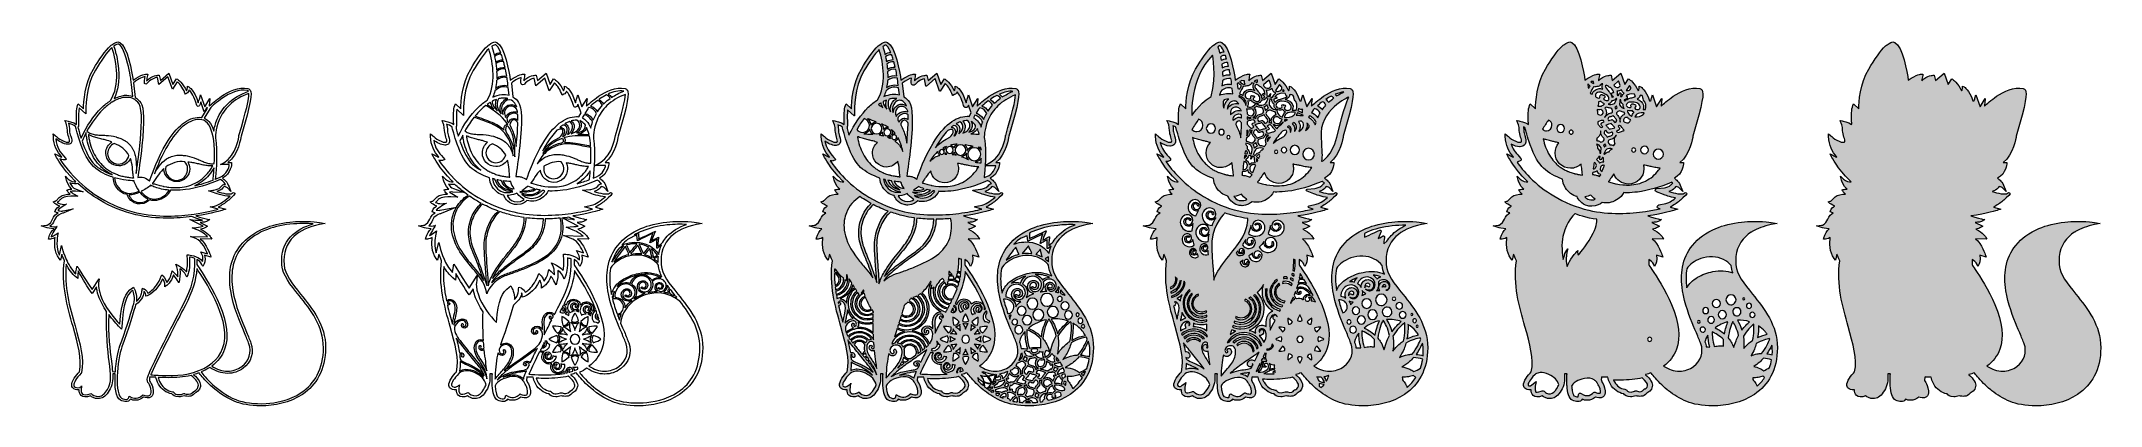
# Model space of a CAD drawing. Header units: millimetres. Extents: x -932 to 1965, y 102 to 615.
import ezdxf

# ---------------------------------------------------------------- set-up
doc = ezdxf.new("R2010")
doc.units = ezdxf.units.MM
doc.header["$MEASUREMENT"] = 0
for name, color, linetype in [('Layer 1', 7, 'Continuous'), ('Layer 2', 7, 'Continuous'), ('Layer 3', 7, 'Continuous'), ('Layer 4', 7, 'Continuous'), ('Layer 5', 7, 'Continuous'), ('Layer 6', 7, 'Continuous')]:
    doc.layers.add(name, color=color, linetype=linetype)

msp = doc.modelspace()

# ---------------------------------------------------------------- hatches: boundary and pattern name
at = {"layer": 'Layer 1'}
h = msp.add_hatch(color=5, dxfattribs=at)
h.dxf.hatch_style = 2
edge = h.paths.add_edge_path()
edge.add_spline(control_points=[(1929.6, 259.1), (1917.6, 274.1), (1907.2, 287), (1906.2, 300.3), (1904.9, 317), (1909.5, 330.5), (1920, 340.3), (1922.2, 342.4), (1924.7, 344.3), (1927.5, 346.1), (1928.1, 346.3), (1928.6, 346.6), (1929, 347.1), (1936.4, 351.5), (1945.4, 354.8), (1956, 357), (1956, 357), (1964, 358.6), (1964, 358.6), (1964, 358.6), (1956, 359.9), (1956, 359.9), (1955.8, 359.9), (1937, 362.9), (1914.1, 360.5), (1900.7, 359), (1888.4, 356), (1877.7, 351.5), (1864.3, 345.8), (1853.3, 337.8), (1845.1, 327.7), (1837.9, 318.8), (1833.2, 308.4), (1831.1, 296.9), (1829.3, 287), (1829.3, 275.8), (1831.3, 263.8), (1834.2, 245.6), (1841, 227.6), (1847.1, 212.9), (1847.1, 212.7), (1849.7, 206.6), (1850.7, 204.5), (1853.2, 198.6), (1855.3, 193.5), (1856.9, 189.2), (1861.1, 177.6), (1857.1, 165.1), (1846.8, 157.3), (1841.2, 153.1), (1834, 150.7), (1826.8, 150.7), (1826.8, 150.7), (1826.7, 150.7), (1826.7, 150.7), (1819.2, 150.7), (1811.5, 153.2), (1804.5, 157.9), (1813.2, 164.3), (1819.3, 172.2), (1822.7, 181.6), (1828.6, 198.2), (1826.2, 219.4), (1815.6, 244.7), (1806.9, 265.2), (1794.7, 283.7), (1788.2, 293.7), (1786, 297), (1784.4, 299.4), (1783.7, 300.7), (1783.8, 303), (1783.8, 305.4), (1783.7, 307.9), (1786.5, 306.4), (1789.1, 304.1), (1790.6, 300.8), (1790.6, 300.8), (1791.8, 298.2), (1791.8, 298.2), (1791.8, 298.2), (1793.3, 300.7), (1793.3, 300.7), (1793.4, 301), (1796.6, 306.7), (1794.5, 313.9), (1794.5, 313.9), (1803.4, 311), (1803.4, 311), (1803.4, 311), (1802.5, 313.8), (1802.5, 313.8), (1802.3, 314.5), (1797.4, 329.6), (1788.4, 337.1), (1788.4, 337.1), (1804.5, 336.6), (1804.5, 336.6), (1804.5, 336.6), (1803.2, 339), (1803.2, 339), (1803, 339.3), (1799.2, 345.4), (1788.9, 350.7), (1791.9, 351.2), (1794.3, 351.9), (1796.4, 353.2), (1796.4, 353.2), (1798.8, 354.6), (1798.8, 354.6), (1798.8, 354.6), (1788.1, 360.1), (1788.1, 360.1), (1792.1, 360.1), (1796.8, 360.5), (1799, 362.1), (1799, 362.1), (1801.8, 364.2), (1801.8, 364.2), (1801.8, 364.2), (1798.4, 364.8), (1798.4, 364.8), (1798.3, 364.9), (1788.7, 366.8), (1782.1, 369.1), (1804.1, 372.4), (1819.4, 377.2), (1819.6, 377.2), (1819.6, 377.2), (1824.3, 378.7), (1824.3, 378.7), (1824.3, 378.7), (1813.7, 381.7), (1813.7, 381.7), (1818.3, 383.8), (1823.2, 387.3), (1826.8, 390.2), (1826.9, 390.3), (1836.6, 398.1), (1837, 400.2), (1837.1, 400.8), (1836.8, 401.4), (1836.2, 401.8), (1835.3, 402.4), (1834.3, 401.7), (1833.5, 401.1), (1830.4, 398.7), (1820, 400.9), (1811.8, 403.5), (1814.8, 404.4), (1818.4, 406.1), (1820.3, 408.9), (1821, 409.8), (1821.7, 410.3), (1822.6, 410.4), (1824.2, 410.5), (1825.9, 409.2), (1826.4, 408.7), (1826.4, 408.7), (1831.4, 403.7), (1831.4, 403.7), (1831.4, 403.7), (1828.9, 410.3), (1828.9, 410.3), (1826.3, 417), (1822.4, 420.4), (1819.6, 422.1), (1831.8, 428.9), (1832.4, 442.1), (1832.4, 442.7), (1832.4, 442.7), (1832.5, 444.3), (1832.5, 444.3), (1832.5, 444.3), (1827.3, 444.3), (1827.3, 444.3), (1842.1, 456.3), (1845.4, 479.3), (1845.7, 481.4), (1859.9, 529.5), (1861.3, 541.5), (1858.7, 545.9), (1858, 547.1), (1857, 547.9), (1855.5, 548.3), (1842.6, 551.5), (1828.1, 544.2), (1818.1, 537.5), (1810.4, 532.3), (1804.2, 526.7), (1801, 523.6), (1801.1, 524.9), (1801.2, 526.5), (1801.4, 527.9), (1801.4, 527.9), (1802.1, 534.5), (1802.1, 534.5), (1802.1, 534.5), (1794.8, 522.7), (1794.8, 522.7), (1794.8, 522.7), (1788.8, 539.7), (1788.8, 539.7), (1788.8, 539.7), (1787.6, 534.9), (1787.6, 534.9), (1787.2, 533.5), (1786.8, 531.9), (1786.4, 530.6), (1786.4, 530.6), (1786.4, 530.6), (1786.4, 530.6), (1786.2, 530.8), (1786.1, 531.1), (1785.9, 531.3), (1785.5, 531.3), (1785.1, 531.3), (1784.7, 531.3), (1779.3, 546.8), (1772.8, 550.5), (1772.5, 550.6), (1772.5, 550.6), (1770.3, 551.7), (1770.3, 551.7), (1770.3, 551.7), (1770.3, 549.3), (1770.3, 549.3), (1770.2, 548.5), (1769.9, 546.4), (1768.9, 545), (1764.1, 556.2), (1756.6, 561.2), (1756.3, 561.4), (1756.3, 561.4), (1755, 562.2), (1755, 562.2), (1755, 562.2), (1749.9, 554.2), (1749.9, 554.2), (1749.9, 554.2), (1744.3, 570.1), (1744.3, 570.1), (1744.3, 570.1), (1732.2, 559.5), (1732.2, 559.5), (1732.2, 559.5), (1730.5, 567.1), (1730.5, 567.1), (1730.5, 567.1), (1729.3, 567.1), (1729.3, 567.1), (1729, 567.1), (1720.8, 567), (1712.9, 559.4), (1713.1, 561.4), (1713.6, 564.3), (1714.2, 566.7), (1714.2, 566.7), (1714.5, 568.5), (1714.5, 568.5), (1714.5, 568.5), (1712.8, 568.5), (1712.8, 568.5), (1712.5, 568.6), (1705.5, 568.8), (1694, 560), (1692.5, 570.9), (1685.8, 608.4), (1675.2, 613.3), (1671.6, 615), (1667.6, 612.6), (1664.2, 610), (1663.5, 609.5), (1662.8, 608.9), (1662.1, 608.3), (1654.7, 601.7), (1646.3, 588.8), (1638.3, 575.7), (1626, 555.7), (1624.4, 529.2), (1624.3, 519.7), (1624.3, 519.7), (1616.8, 526.8), (1616.8, 526.8), (1616.8, 526.8), (1616, 524.7), (1616, 524.7), (1613.8, 518.9), (1614.1, 509.8), (1614.3, 503.1), (1614.3, 501.2), (1614.4, 499.2), (1614.3, 497.8), (1609.9, 501.6), (1601.2, 502.9), (1600.8, 502.9), (1600.8, 502.9), (1598, 503.3), (1598, 503.3), (1598, 503.3), (1599.3, 500.8), (1599.3, 500.8), (1599.3, 500.7), (1601.6, 496), (1601.6, 489), (1601.6, 486.1), (1602.6, 483), (1603.4, 480.2), (1604.3, 477.6), (1605.2, 474.6), (1604.5, 473.6), (1604.1, 473.1), (1603.2, 472.9), (1602.5, 472.9), (1595.3, 472.4), (1584.5, 482.2), (1584.4, 482.3), (1584.4, 482.3), (1581.7, 484.7), (1581.7, 484.7), (1581.7, 484.7), (1581.9, 481.2), (1581.9, 481.2), (1582.3, 467.6), (1586.9, 459.9), (1593.6, 452), (1591.9, 452.6), (1589.8, 453.6), (1588, 454.5), (1588, 454.5), (1583.9, 456.5), (1583.9, 456.5), (1583.9, 456.5), (1586, 452.4), (1586, 452.4), (1586.3, 451.8), (1594.2, 436.5), (1612, 418.7), (1612.6, 418.2), (1613.1, 417.7), (1613.6, 417.2), (1610.8, 417), (1606.3, 417.4), (1602.7, 421), (1602.7, 421), (1598.6, 425.1), (1598.6, 425.1), (1598.6, 425.1), (1600.2, 419.6), (1600.2, 419.6), (1600.3, 419.2), (1602.4, 411.6), (1607.8, 406.8), (1605.9, 406.8), (1604, 406.6), (1602.6, 406.2), (1602.6, 406.2), (1601, 405.8), (1601, 405.8), (1601, 405.8), (1601.5, 404.3), (1601.5, 404.3), (1601.7, 403.9), (1602.4, 402.3), (1605.5, 399.9), (1600.9, 399.7), (1594.4, 398.9), (1591.2, 396), (1589.5, 394.5), (1588.4, 393.4), (1587.5, 392.4), (1586.1, 390.9), (1585.5, 390.2), (1584, 389.8), (1584, 389.8), (1581.5, 389.2), (1581.5, 389.2), (1581.5, 389.2), (1583.3, 387.3), (1583.3, 387.3), (1583.4, 387.2), (1586.1, 384.5), (1590.8, 383.1), (1588.2, 381.7), (1585.7, 379.6), (1584.5, 376.5), (1584.5, 376.5), (1584, 375.1), (1584, 375.1), (1584, 375.1), (1585.4, 374.5), (1585.4, 374.5), (1585.7, 374.4), (1586.9, 374), (1588.5, 373.6), (1585.5, 371.8), (1582.3, 369), (1580.7, 364.6), (1577.9, 356.8), (1572.3, 356), (1572.1, 356), (1572.1, 356), (1564.7, 355.1), (1564.7, 355.1), (1564.7, 355.1), (1571.8, 353), (1571.8, 353), (1572.6, 352.8), (1578, 351.3), (1582.8, 351), (1579.9, 348.3), (1576.4, 343.9), (1575.2, 338.3), (1575.2, 338.3), (1574.8, 336.3), (1574.8, 336.3), (1574.8, 336.3), (1576.8, 336.5), (1576.8, 336.5), (1577, 336.5), (1580.5, 336.8), (1584.3, 338.8), (1583.5, 332.3), (1582.7, 317.9), (1589.8, 309.4), (1589.8, 309.4), (1591.8, 307.1), (1591.8, 307.1), (1591.8, 307.1), (1593.7, 315.5), (1593.7, 315.5), (1594.6, 312.9), (1595.8, 309.6), (1597.5, 306.1), (1592.7, 272.9), (1601.6, 241.4), (1609.4, 213.6), (1616.4, 189.1), (1622.3, 167.9), (1618.5, 149.8), (1613.9, 145.1), (1606.9, 136.7), (1607.7, 130.4), (1607.9, 128.5), (1609, 126.9), (1610.7, 125.8), (1613.7, 124), (1616.4, 124), (1618.3, 124.7), (1618.2, 122.1), (1618.6, 118.5), (1621, 116.4), (1623.7, 114), (1628, 113.9), (1634, 116), (1635.6, 114.8), (1639.6, 112.1), (1644.6, 112.1), (1645.2, 112.1), (1645.9, 112.1), (1646.6, 112.2), (1651.9, 113), (1656.5, 116.8), (1660.3, 123.5), (1664.8, 130.4), (1665.8, 137.7), (1665.3, 147.1), (1666.6, 147.1), (1668, 147), (1668.8, 147), (1668.7, 145.9), (1668.7, 144.9), (1668.6, 143.8), (1668.5, 139.7), (1668.5, 135.2), (1668.7, 130.9), (1668.7, 130.8), (1668.7, 130.7), (1668.7, 130.6), (1669.3, 121), (1671.3, 112.2), (1676.2, 110), (1679.1, 108.6), (1681.7, 107.9), (1683.8, 107.9), (1685.2, 107.9), (1686.4, 108.2), (1687.5, 108.7), (1688.8, 109.4), (1689.6, 110.3), (1690.1, 111.2), (1693.4, 109.9), (1701.3, 107.7), (1708.6, 114.1), (1710.7, 113.4), (1716, 112), (1719.5, 114.5), (1721.7, 116.2), (1722.6, 119), (1722.3, 122.9), (1721.7, 129.6), (1719.8, 132.7), (1718.4, 134.9), (1717.1, 136.9), (1716.3, 138.1), (1717.1, 141.3), (1717.2, 141.6), (1717.3, 142), (1717.5, 142.6), (1719.2, 142.5), (1721.2, 142.4), (1723.4, 142.3), (1724.3, 142.2), (1725.2, 142.2), (1726.1, 142.1), (1726.5, 140.3), (1727.5, 136.5), (1729.8, 132.4), (1734, 125.1), (1740.4, 120.4), (1748.5, 118.8), (1749.6, 117.6), (1752.6, 114.7), (1758.2, 114.7), (1760.4, 114.7), (1762.9, 115.2), (1765.8, 116.3), (1770.1, 114.8), (1776.2, 114.2), (1780.8, 119.7), (1782.3, 120.4), (1787.9, 123.3), (1788.7, 129.1), (1789.4, 134.2), (1786.1, 139.8), (1779, 145.8), (1779.2, 145.9), (1779.4, 145.9), (1779.6, 146), (1782.1, 146.7), (1784.4, 147.6), (1786.7, 148.4), (1788.3, 146.2), (1792.8, 140.5), (1799.8, 133.6), (1802.5, 130.9), (1805.9, 127.8), (1809.8, 124.6), (1809.8, 124.6), (1809.8, 124.6), (1809.8, 124.6), (1810.3, 124.1), (1810.9, 123.6), (1811.4, 123.1), (1811.5, 123.2), (1811.5, 123.2), (1811.6, 123.2), (1818.7, 117.7), (1827.3, 112.1), (1837.2, 108), (1845.7, 104.5), (1858.8, 102), (1873.4, 102), (1892.6, 102), (1914.4, 106.3), (1932.1, 118.1), (1942.1, 124.8), (1950, 133.4), (1955.4, 143.6), (1961.5, 155), (1964.6, 168.5), (1964.6, 183.8), (1964.7, 215.5), (1946, 238.7), (1929.6, 259.1)], knot_values=[0, 0, 0, 0, 1, 1, 1, 2, 2, 2, 3, 3, 3, 4, 4, 4, 5, 5, 5, 6, 6, 6, 7, 7, 7, 8, 8, 8, 9, 9, 9, 10, 10, 10, 11, 11, 11, 12, 12, 12, 13, 13, 13, 14, 14, 14, 15, 15, 15, 16, 16, 16, 17, 17, 17, 18, 18, 18, 19, 19, 19, 20, 20, 20, 21, 21, 21, 22, 22, 22, 23, 23, 23, 24, 24, 24, 25, 25, 25, 26, 26, 26, 27, 27, 27, 28, 28, 28, 29, 29, 29, 30, 30, 30, 31, 31, 31, 32, 32, 32, 33, 33, 33, 34, 34, 34, 35, 35, 35, 36, 36, 36, 37, 37, 37, 38, 38, 38, 39, 39, 39, 40, 40, 40, 41, 41, 41, 42, 42, 42, 43, 43, 43, 44, 44, 44, 45, 45, 45, 46, 46, 46, 47, 47, 47, 48, 48, 48, 49, 49, 49, 50, 50, 50, 51, 51, 51, 52, 52, 52, 53, 53, 53, 54, 54, 54, 55, 55, 55, 56, 56, 56, 57, 57, 57, 58, 58, 58, 59, 59, 59, 60, 60, 60, 61, 61, 61, 62, 62, 62, 63, 63, 63, 64, 64, 64, 65, 65, 65, 66, 66, 66, 67, 67, 67, 68, 68, 68, 69, 69, 69, 70, 70, 70, 71, 71, 71, 72, 72, 72, 73, 73, 73, 74, 74, 74, 75, 75, 75, 76, 76, 76, 77, 77, 77, 78, 78, 78, 79, 79, 79, 80, 80, 80, 81, 81, 81, 82, 82, 82, 83, 83, 83, 84, 84, 84, 85, 85, 85, 86, 86, 86, 87, 87, 87, 88, 88, 88, 89, 89, 89, 90, 90, 90, 91, 91, 91, 92, 92, 92, 93, 93, 93, 94, 94, 94, 95, 95, 95, 96, 96, 96, 97, 97, 97, 98, 98, 98, 99, 99, 99, 100, 100, 100, 101, 101, 101, 102, 102, 102, 103, 103, 103, 104, 104, 104, 105, 105, 105, 106, 106, 106, 107, 107, 107, 108, 108, 108, 109, 109, 109, 110, 110, 110, 111, 111, 111, 112, 112, 112, 113, 113, 113, 114, 114, 114, 115, 115, 115, 116, 116, 116, 117, 117, 117, 118, 118, 118, 119, 119, 119, 120, 120, 120, 121, 121, 121, 122, 122, 122, 123, 123, 123, 124, 124, 124, 125, 125, 125, 126, 126, 126, 127, 127, 127, 128, 128, 128, 129, 129, 129, 130, 130, 130, 131, 131, 131, 132, 132, 132, 133, 133, 133, 134, 134, 134, 135, 135, 135, 136, 136, 136, 137, 137, 137, 138, 138, 138, 139, 139, 139, 140, 140, 140, 141, 141, 141, 142, 142, 142, 143, 143, 143, 144, 144, 144, 145, 145, 145, 146, 146, 146, 147, 147, 147, 148, 148, 148, 149, 149, 149, 150, 150, 150, 151, 151, 151, 152, 152, 152, 153, 153, 153, 154, 154, 154, 155, 155, 155, 156, 156, 156, 157, 157, 157, 158, 158, 158, 159, 159, 159, 160, 160, 160, 161, 161, 161, 162, 162, 162, 163, 163, 163, 164, 164, 164, 165, 165, 165, 166, 166, 166, 167, 167, 167, 168, 168, 168, 169, 169, 169, 170, 170, 170, 171, 171, 171, 172, 172, 172, 173, 173, 173, 174, 174, 174, 175, 175, 175, 176, 176, 176, 177, 177, 177, 178, 178, 178, 179, 179, 179, 180, 180, 180, 181, 181, 181, 182, 182, 182, 183, 183, 183, 184, 184, 184, 185, 185, 185, 186, 186, 186, 187, 187, 187, 188, 188, 188, 189, 189, 189, 190, 190, 190, 191, 191, 191, 191], degree=3, periodic=1)
at = {"layer": 'Layer 4'}
h = msp.add_hatch(color=3, dxfattribs=at)
h.dxf.hatch_style = 2
edge = h.paths.add_edge_path()
edge.add_spline(control_points=[(513, 259.1), (501, 274.1), (490.6, 287), (489.6, 300.3), (488.3, 317), (492.9, 330.5), (503.4, 340.3), (511.8, 348.2), (523.9, 353.8), (539.4, 357), (539.4, 357), (547.4, 358.6), (547.4, 358.6), (547.4, 358.6), (539.4, 359.9), (539.4, 359.9), (539.2, 359.9), (520.4, 362.9), (497.5, 360.5), (484.1, 359), (471.8, 356), (461.1, 351.5), (447.7, 345.8), (436.7, 337.8), (428.5, 327.7), (421.3, 318.8), (416.6, 308.4), (414.4, 296.9), (412.6, 287), (412.7, 275.8), (414.6, 263.8), (417.6, 245.6), (424.4, 227.6), (430.5, 212.9), (430.5, 212.7), (433.1, 206.6), (434.1, 204.5), (436.6, 198.6), (438.7, 193.5), (440.3, 189.2), (444.5, 177.6), (440.5, 165.1), (430.2, 157.3), (424.6, 153.1), (417.4, 150.7), (410.2, 150.7), (410.2, 150.7), (410.1, 150.7), (410.1, 150.7), (402.6, 150.7), (394.9, 153.2), (387.9, 157.9), (396.6, 164.3), (402.7, 172.2), (406.1, 181.6), (412, 198.2), (409.6, 219.4), (399, 244.7), (390.3, 265.2), (378.1, 283.7), (371.6, 293.7), (369.4, 297), (367.8, 299.4), (367.1, 300.7), (367.2, 303), (367.2, 305.4), (367.1, 307.9), (369.9, 306.4), (372.5, 304.1), (374, 300.8), (374, 300.8), (375.2, 298.2), (375.2, 298.2), (375.2, 298.2), (376.7, 300.7), (376.7, 300.7), (376.8, 301), (380, 306.7), (377.9, 313.9), (377.9, 313.9), (386.8, 311), (386.8, 311), (386.8, 311), (385.9, 313.8), (385.9, 313.8), (385.7, 314.5), (380.8, 329.6), (371.8, 337.1), (371.8, 337.1), (387.9, 336.6), (387.9, 336.6), (387.9, 336.6), (386.5, 339), (386.5, 339), (386.4, 339.3), (382.6, 345.4), (372.3, 350.7), (375.2, 351.2), (377.7, 351.9), (379.8, 353.2), (379.8, 353.2), (382.2, 354.6), (382.2, 354.6), (382.2, 354.6), (371.5, 360.1), (371.5, 360.1), (375.5, 360.1), (380.2, 360.5), (382.4, 362.1), (382.4, 362.1), (385.2, 364.2), (385.2, 364.2), (385.2, 364.2), (381.8, 364.8), (381.8, 364.8), (381.7, 364.9), (372.1, 366.8), (365.5, 369.1), (387.5, 372.4), (402.8, 377.2), (402.9, 377.2), (402.9, 377.2), (407.7, 378.7), (407.7, 378.7), (407.7, 378.7), (397.1, 381.7), (397.1, 381.7), (401.7, 383.8), (406.6, 387.3), (410.2, 390.2), (410.3, 390.3), (420, 398.1), (420.4, 400.2), (420.5, 400.8), (420.2, 401.4), (419.6, 401.8), (418.6, 402.4), (417.7, 401.7), (416.9, 401.1), (413.8, 398.7), (403.4, 400.9), (395.2, 403.5), (398.2, 404.4), (401.8, 406.1), (403.7, 408.9), (404.4, 409.8), (405.1, 410.3), (406, 410.4), (407.6, 410.5), (409.3, 409.2), (409.8, 408.7), (409.8, 408.7), (414.8, 403.7), (414.8, 403.7), (414.8, 403.7), (412.3, 410.3), (412.3, 410.3), (409.7, 417), (405.8, 420.4), (403, 422.1), (415.2, 428.9), (415.8, 442.1), (415.8, 442.7), (415.8, 442.7), (415.9, 444.3), (415.9, 444.3), (415.9, 444.3), (410.7, 444.3), (410.7, 444.3), (425.5, 456.3), (428.8, 479.3), (429.1, 481.4), (443.3, 529.5), (444.6, 541.5), (442.1, 545.9), (441.4, 547.1), (440.3, 547.9), (438.9, 548.3), (426, 551.5), (411.5, 544.2), (401.5, 537.5), (393.8, 532.3), (387.6, 526.7), (384.4, 523.6), (384.5, 524.9), (384.6, 526.5), (384.8, 527.9), (384.8, 527.9), (385.5, 534.5), (385.5, 534.5), (385.5, 534.5), (378.2, 522.7), (378.2, 522.7), (378.2, 522.7), (372.2, 539.7), (372.2, 539.7), (372.2, 539.7), (371, 534.9), (371, 534.9), (370.4, 532.7), (369.7, 530.2), (369.1, 528.4), (363.5, 546.4), (356.2, 550.4), (355.9, 550.6), (355.9, 550.6), (353.7, 551.7), (353.7, 551.7), (353.7, 551.7), (353.7, 549.3), (353.7, 549.3), (353.6, 548.5), (353.3, 546.4), (352.3, 545), (347.5, 556.2), (340, 561.2), (339.7, 561.4), (339.7, 561.4), (338.4, 562.2), (338.4, 562.2), (338.4, 562.2), (333.3, 554.2), (333.3, 554.2), (333.3, 554.2), (327.7, 570.1), (327.7, 570.1), (327.7, 570.1), (315.6, 559.5), (315.6, 559.5), (315.6, 559.5), (313.9, 567.1), (313.9, 567.1), (313.9, 567.1), (312.7, 567.1), (312.7, 567.1), (312.4, 567.1), (304.2, 567), (296.3, 559.4), (296.5, 561.4), (297, 564.3), (297.6, 566.7), (297.6, 566.7), (297.9, 568.5), (297.9, 568.5), (297.9, 568.5), (296.2, 568.5), (296.2, 568.5), (295.9, 568.6), (288.9, 568.8), (277.4, 560), (275.9, 570.9), (269.2, 608.4), (258.6, 613.3), (255, 615), (251, 612.6), (247.6, 610), (246.9, 609.5), (246.2, 608.9), (245.5, 608.3), (238.1, 601.7), (229.7, 588.8), (221.7, 575.7), (209.4, 555.7), (207.8, 529.2), (207.7, 519.7), (207.7, 519.7), (200.2, 526.8), (200.2, 526.8), (200.2, 526.8), (199.4, 524.7), (199.4, 524.7), (197.2, 518.9), (197.5, 509.8), (197.7, 503.1), (197.7, 501.2), (197.8, 499.2), (197.7, 497.8), (193.3, 501.6), (184.6, 502.9), (184.2, 502.9), (184.2, 502.9), (181.4, 503.3), (181.4, 503.3), (181.4, 503.3), (182.7, 500.8), (182.7, 500.8), (182.7, 500.7), (185, 496), (185, 489), (185, 486.1), (186, 483), (186.8, 480.2), (187.6, 477.6), (188.6, 474.6), (187.9, 473.6), (187.5, 473.1), (186.6, 472.9), (185.9, 472.9), (178.7, 472.4), (167.9, 482.2), (167.8, 482.3), (167.8, 482.3), (165.1, 484.7), (165.1, 484.7), (165.1, 484.7), (165.3, 481.2), (165.3, 481.2), (165.7, 467.6), (170.3, 459.9), (177, 452), (175.3, 452.6), (173.2, 453.6), (171.4, 454.5), (171.4, 454.5), (167.3, 456.5), (167.3, 456.5), (167.3, 456.5), (169.4, 452.4), (169.4, 452.4), (169.7, 451.8), (177.6, 436.5), (195.4, 418.7), (195.9, 418.2), (196.5, 417.7), (197, 417.2), (194.1, 417), (189.7, 417.4), (186.1, 421), (186.1, 421), (182, 425.1), (182, 425.1), (182, 425.1), (183.6, 419.6), (183.6, 419.6), (183.7, 419.2), (185.8, 411.6), (191.2, 406.8), (189.3, 406.8), (187.4, 406.6), (186, 406.2), (186, 406.2), (184.4, 405.8), (184.4, 405.8), (184.4, 405.8), (184.9, 404.3), (184.9, 404.3), (185.1, 403.9), (185.8, 402.3), (188.9, 399.9), (184.3, 399.7), (177.8, 398.9), (174.6, 396), (172.9, 394.5), (171.8, 393.4), (170.9, 392.4), (169.5, 390.9), (168.8, 390.2), (167.4, 389.8), (167.4, 389.8), (164.9, 389.2), (164.9, 389.2), (164.9, 389.2), (166.7, 387.3), (166.7, 387.3), (166.8, 387.2), (169.5, 384.5), (174.2, 383.1), (171.6, 381.7), (169.1, 379.6), (167.9, 376.5), (167.9, 376.5), (167.4, 375.1), (167.4, 375.1), (167.4, 375.1), (168.8, 374.5), (168.8, 374.5), (169.1, 374.4), (170.3, 374), (171.9, 373.6), (168.9, 371.8), (165.7, 369), (164.1, 364.6), (161.3, 356.8), (155.7, 356), (155.5, 356), (155.5, 356), (148.1, 355.1), (148.1, 355.1), (148.1, 355.1), (155.2, 353), (155.2, 353), (156, 352.8), (161.4, 351.3), (166.2, 351), (163.3, 348.3), (159.8, 343.9), (158.6, 338.3), (158.6, 338.3), (158.2, 336.3), (158.2, 336.3), (158.2, 336.3), (160.2, 336.5), (160.2, 336.5), (160.4, 336.5), (163.9, 336.8), (167.7, 338.8), (166.9, 332.3), (166.1, 317.9), (173.2, 309.4), (173.2, 309.4), (175.2, 307.1), (175.2, 307.1), (175.2, 307.1), (177.1, 315.5), (177.1, 315.5), (178, 312.9), (179.2, 309.6), (180.9, 306.1), (176.1, 272.9), (185, 241.4), (192.8, 213.6), (199.8, 189.1), (205.7, 167.9), (201.9, 149.8), (197.3, 145.1), (190.2, 136.7), (191, 130.4), (191.3, 128.5), (192.4, 126.9), (194.1, 125.8), (197.1, 124), (199.8, 124), (201.7, 124.7), (201.6, 122.1), (201.9, 118.5), (204.4, 116.4), (207.1, 114), (211.4, 113.9), (217.4, 116), (218.9, 114.8), (223, 112.1), (228, 112.1), (228.6, 112.1), (229.3, 112.1), (230, 112.2), (235.3, 113), (239.9, 116.8), (243.7, 123.5), (248.2, 130.4), (249.2, 137.7), (248.7, 147.1), (250, 147.1), (251.4, 147), (252.2, 147), (252.1, 145.9), (252.1, 144.9), (252, 143.8), (251.9, 139.7), (251.9, 135.2), (252.1, 130.9), (252.1, 130.8), (252.1, 130.7), (252.1, 130.6), (252.7, 121), (254.7, 112.2), (259.6, 110), (262.5, 108.6), (265.1, 107.9), (267.2, 107.9), (268.6, 107.9), (269.8, 108.2), (270.9, 108.7), (272.1, 109.4), (273, 110.3), (273.5, 111.2), (276.8, 109.9), (284.7, 107.7), (292, 114.1), (294.1, 113.4), (299.4, 112), (302.9, 114.5), (305.1, 116.2), (306, 119), (305.7, 122.9), (305.1, 129.6), (303.2, 132.7), (301.8, 134.9), (300.5, 136.9), (299.7, 138.1), (300.5, 141.3), (300.6, 141.6), (300.7, 142), (300.9, 142.6), (302.6, 142.5), (304.6, 142.4), (306.8, 142.3), (307.7, 142.2), (308.6, 142.2), (309.5, 142.1), (309.9, 140.3), (310.9, 136.5), (313.2, 132.4), (317.4, 125.1), (323.8, 120.4), (331.9, 118.8), (333, 117.6), (336, 114.7), (341.6, 114.7), (343.8, 114.7), (346.3, 115.2), (349.2, 116.3), (353.5, 114.8), (359.6, 114.2), (364.2, 119.7), (365.7, 120.4), (371.3, 123.3), (372.1, 129.1), (372.8, 134.2), (369.5, 139.8), (362.4, 145.8), (362.6, 145.9), (362.8, 145.9), (363, 146), (365.5, 146.7), (367.8, 147.6), (370.1, 148.4), (371.7, 146.2), (376.2, 140.5), (383.1, 133.6), (385.9, 130.9), (389.3, 127.8), (393.2, 124.6), (393.2, 124.6), (393.2, 124.6), (393.2, 124.6), (393.7, 124.1), (394.3, 123.6), (394.8, 123.1), (394.9, 123.2), (394.9, 123.2), (395, 123.2), (402.1, 117.7), (410.7, 112.1), (420.5, 108), (429.1, 104.5), (442.2, 102), (456.8, 102), (476, 102), (497.8, 106.3), (515.5, 118.1), (525.5, 124.8), (533.4, 133.4), (538.8, 143.6), (544.9, 155), (548, 168.5), (548, 183.8), (548.1, 215.5), (529.4, 238.7), (513, 259.1)], knot_values=[0, 0, 0, 0, 1, 1, 1, 2, 2, 2, 3, 3, 3, 4, 4, 4, 5, 5, 5, 6, 6, 6, 7, 7, 7, 8, 8, 8, 9, 9, 9, 10, 10, 10, 11, 11, 11, 12, 12, 12, 13, 13, 13, 14, 14, 14, 15, 15, 15, 16, 16, 16, 17, 17, 17, 18, 18, 18, 19, 19, 19, 20, 20, 20, 21, 21, 21, 22, 22, 22, 23, 23, 23, 24, 24, 24, 25, 25, 25, 26, 26, 26, 27, 27, 27, 28, 28, 28, 29, 29, 29, 30, 30, 30, 31, 31, 31, 32, 32, 32, 33, 33, 33, 34, 34, 34, 35, 35, 35, 36, 36, 36, 37, 37, 37, 38, 38, 38, 39, 39, 39, 40, 40, 40, 41, 41, 41, 42, 42, 42, 43, 43, 43, 44, 44, 44, 45, 45, 45, 46, 46, 46, 47, 47, 47, 48, 48, 48, 49, 49, 49, 50, 50, 50, 51, 51, 51, 52, 52, 52, 53, 53, 53, 54, 54, 54, 55, 55, 55, 56, 56, 56, 57, 57, 57, 58, 58, 58, 59, 59, 59, 60, 60, 60, 61, 61, 61, 62, 62, 62, 63, 63, 63, 64, 64, 64, 65, 65, 65, 66, 66, 66, 67, 67, 67, 68, 68, 68, 69, 69, 69, 70, 70, 70, 71, 71, 71, 72, 72, 72, 73, 73, 73, 74, 74, 74, 75, 75, 75, 76, 76, 76, 77, 77, 77, 78, 78, 78, 79, 79, 79, 80, 80, 80, 81, 81, 81, 82, 82, 82, 83, 83, 83, 84, 84, 84, 85, 85, 85, 86, 86, 86, 87, 87, 87, 88, 88, 88, 89, 89, 89, 90, 90, 90, 91, 91, 91, 92, 92, 92, 93, 93, 93, 94, 94, 94, 95, 95, 95, 96, 96, 96, 97, 97, 97, 98, 98, 98, 99, 99, 99, 100, 100, 100, 101, 101, 101, 102, 102, 102, 103, 103, 103, 104, 104, 104, 105, 105, 105, 106, 106, 106, 107, 107, 107, 108, 108, 108, 109, 109, 109, 110, 110, 110, 111, 111, 111, 112, 112, 112, 113, 113, 113, 114, 114, 114, 115, 115, 115, 116, 116, 116, 117, 117, 117, 118, 118, 118, 119, 119, 119, 120, 120, 120, 121, 121, 121, 122, 122, 122, 123, 123, 123, 124, 124, 124, 125, 125, 125, 126, 126, 126, 127, 127, 127, 128, 128, 128, 129, 129, 129, 130, 130, 130, 131, 131, 131, 132, 132, 132, 133, 133, 133, 134, 134, 134, 135, 135, 135, 136, 136, 136, 137, 137, 137, 138, 138, 138, 139, 139, 139, 140, 140, 140, 141, 141, 141, 142, 142, 142, 143, 143, 143, 144, 144, 144, 145, 145, 145, 146, 146, 146, 147, 147, 147, 148, 148, 148, 149, 149, 149, 150, 150, 150, 151, 151, 151, 152, 152, 152, 153, 153, 153, 154, 154, 154, 155, 155, 155, 156, 156, 156, 157, 157, 157, 158, 158, 158, 159, 159, 159, 160, 160, 160, 161, 161, 161, 162, 162, 162, 163, 163, 163, 164, 164, 164, 165, 165, 165, 166, 166, 166, 167, 167, 167, 168, 168, 168, 169, 169, 169, 170, 170, 170, 171, 171, 171, 172, 172, 172, 173, 173, 173, 174, 174, 174, 175, 175, 175, 176, 176, 176, 177, 177, 177, 178, 178, 178, 179, 179, 179, 180, 180, 180, 181, 181, 181, 182, 182, 182, 183, 183, 183, 184, 184, 184, 185, 185, 185, 186, 186, 186, 186], degree=3, periodic=1)
edge = h.paths.add_edge_path()
edge.add_spline(control_points=[(539.4, 195.9), (537.4, 190.6), (533.3, 181.6), (526.8, 173.6), (524.5, 173.5), (522.1, 173.3), (519.5, 172.8), (514.3, 171.8), (509.5, 169.8), (505.2, 167.3), (508.4, 171.6), (511.5, 176.6), (513.9, 182.4), (515, 185.2), (515.9, 188), (516.7, 190.7), (525.1, 195.9), (533.5, 197.8), (538.2, 198.5), (538.6, 197.7), (539, 196.8), (539.4, 195.9)], knot_values=[0, 0, 0, 0, 1, 1, 1, 2, 2, 2, 3, 3, 3, 4, 4, 4, 5, 5, 5, 6, 6, 6, 7, 7, 7, 7], degree=3, periodic=1)
edge = h.paths.add_edge_path()
edge.add_spline(control_points=[(503.6, 134.5), (503.7, 133.6), (503.9, 132.9), (504.1, 132.2), (502, 133.1), (499.7, 133.7), (497.3, 133.9), (495.9, 134), (494.5, 134), (493.1, 133.9), (493.3, 135.6), (493.9, 137.4), (494.8, 139.1), (496, 141.3), (498.2, 143), (500.6, 144.3), (500.6, 144.1), (500.6, 143.8), (500.7, 143.6), (501.1, 140.9), (502.8, 138.8), (504.9, 138.2), (504, 137.4), (503.5, 136.1), (503.6, 134.5)], knot_values=[0, 0, 0, 0, 1, 1, 1, 2, 2, 2, 3, 3, 3, 4, 4, 4, 5, 5, 5, 6, 6, 6, 7, 7, 7, 8, 8, 8, 8], degree=3, periodic=1)
edge = h.paths.add_edge_path()
edge.add_spline(control_points=[(450.1, 130.1), (451.6, 130.1), (452.9, 130.5), (453.8, 131.5), (453.9, 131.5), (453.9, 131.6), (454, 131.7), (454.1, 130.8), (454.4, 129.9), (454.8, 129.2), (456.3, 126.4), (458.8, 125.8), (460.9, 125.3), (463.4, 124.7), (464.4, 124.4), (464.7, 122.6), (465.4, 119.6), (463.9, 117.8), (462.1, 116.3), (460.6, 116.3), (459, 116), (457.4, 115.5), (456.8, 115.3), (455.4, 114.7), (455.3, 114.6), (454.6, 115.3), (453.4, 116.2), (451.9, 117), (452.5, 117.6), (453.2, 118.5), (453.8, 119.6), (455.3, 122.4), (454.4, 128.7), (450.1, 130.1)], knot_values=[0, 0, 0, 0, 1, 1, 1, 2, 2, 2, 3, 3, 3, 4, 4, 4, 5, 5, 5, 6, 6, 6, 7, 7, 7, 8, 8, 8, 9, 9, 9, 10, 10, 10, 11, 11, 11, 11], degree=3, periodic=1)
edge = h.paths.add_edge_path()
edge.add_spline(control_points=[(438.8, 119.9), (437.7, 120.8), (436.5, 121.6), (435.2, 122.3), (434.7, 122.5), (434.1, 122.7), (433.6, 122.9), (433.8, 123.3), (433.8, 123.7), (433.9, 124.2), (434, 124.9), (433.5, 125.7), (432.8, 125.8), (432.1, 126), (431.4, 125.5), (431.4, 124.7), (431.3, 124), (431.1, 123.6), (430.9, 123.6), (430.8, 123.6), (430.6, 123.7), (430.4, 124.1), (430.1, 124.5), (429.9, 125.1), (429.9, 125.8), (429.7, 127.1), (430, 128.5), (430.7, 129.6), (431.1, 130.5), (431.7, 131.1), (432.3, 131.6), (432.2, 131.1), (432.3, 130.6), (432.3, 130.3), (432.3, 130.3), (434.7, 131.9), (436.1, 133), (436.1, 133), (436.2, 133), (436.2, 133), (436.4, 133.1), (436.5, 133.1), (436.7, 133.2), (436.8, 133.2), (437, 133.3), (437.1, 133.3), (438.3, 133.4), (439.9, 132.9), (442.6, 132.1), (444, 131.6), (445.6, 131.1), (447.5, 130.5), (447.6, 130.5), (447.7, 130.5), (447.8, 130.4), (447, 130.4), (446.1, 130.3), (445.1, 130), (444.4, 129.7), (443.7, 129.5), (443, 129.1), (440.5, 127.8), (439, 125.3), (438.8, 121.8), (438.8, 121.2), (438.8, 120.6), (438.8, 119.9)], knot_values=[0, 0, 0, 0, 1, 1, 1, 2, 2, 2, 3, 3, 3, 4, 4, 4, 5, 5, 5, 6, 6, 6, 7, 7, 7, 8, 8, 8, 9, 9, 9, 10, 10, 10, 11, 11, 11, 12, 12, 12, 13, 13, 13, 14, 14, 14, 15, 15, 15, 16, 16, 16, 17, 17, 17, 18, 18, 18, 19, 19, 19, 20, 20, 20, 21, 21, 21, 22, 22, 22, 22], degree=3, periodic=1)
edge = h.paths.add_edge_path()
edge.add_spline(control_points=[(443.1, 134.8), (441.9, 135.2), (440.9, 135.5), (439.9, 135.8), (440.6, 136.5), (441.2, 137.4), (441.9, 138.4), (442.8, 139.6), (443.8, 140.9), (444.9, 142.4), (447.8, 145.9), (449.5, 144.3), (450.8, 143.1), (451, 143), (451.1, 142.8), (451.3, 142.7), (450.5, 141.8), (449.8, 140.9), (449.1, 140.2), (448.8, 139.8), (448.7, 139.2), (448.9, 138.7), (449.1, 138.1), (449.5, 137.7), (450, 137.6), (450.9, 137.3), (452, 137.1), (453.2, 136.8), (453.1, 136.6), (453.1, 136.4), (453.1, 136.2), (452.7, 134.4), (452.2, 132.1), (447.9, 133.3), (446, 133.8), (444.5, 134.3), (443.1, 134.8)], knot_values=[0, 0, 0, 0, 1, 1, 1, 2, 2, 2, 3, 3, 3, 4, 4, 4, 5, 5, 5, 6, 6, 6, 7, 7, 7, 8, 8, 8, 9, 9, 9, 10, 10, 10, 11, 11, 11, 12, 12, 12, 12], degree=3, periodic=1)
edge = h.paths.add_edge_path()
edge.add_spline(control_points=[(446.2, 182.6), (445.9, 185.3), (445.3, 188.1), (444.4, 190.7), (444.2, 191.1), (444.1, 191.5), (443.9, 191.9), (445.2, 197.5), (448.2, 202.5), (452.1, 206.7), (452, 201.5), (452.5, 192), (455.6, 182.3), (455.4, 182.2), (455.3, 182.2), (455.1, 182.1), (452, 182.6), (449, 182.7), (446.2, 182.6)], knot_values=[0, 0, 0, 0, 1, 1, 1, 2, 2, 2, 3, 3, 3, 4, 4, 4, 5, 5, 5, 6, 6, 6, 6], degree=3, periodic=1)
edge = h.paths.add_edge_path()
edge.add_spline(control_points=[(448.1, 171.2), (446.7, 168.1), (444.8, 166.5), (443, 165.7), (444.4, 168.7), (445.5, 171.8), (445.9, 175), (446.5, 175.4), (447.1, 175.8), (447.7, 176.2), (448.1, 173.7), (448.3, 171.7), (448.1, 171.2)], knot_values=[0, 0, 0, 0, 1, 1, 1, 2, 2, 2, 3, 3, 3, 4, 4, 4, 4], degree=3, periodic=1)
edge = h.paths.add_edge_path()
edge.add_spline(control_points=[(472.4, 279.7), (476.2, 275.4), (475.9, 268.7), (471.5, 264.8), (469.9, 263.4), (467.8, 262.6), (465.7, 262.8), (463.5, 262.9), (461.5, 263.8), (460, 265.5), (458.9, 266.7), (458.4, 268.3), (458.5, 269.9), (458.6, 271.6), (459.3, 273.1), (460.5, 274.2), (461.5, 275.1), (462.7, 275.5), (463.9, 275.4), (465.1, 275.3), (466.3, 274.8), (467.1, 273.9), (468.4, 272.5), (468.3, 270.3), (466.9, 269), (465.8, 268.1), (464.3, 268.2), (463.4, 269.2), (463.1, 269.5), (462.8, 269.7), (462.4, 269.7), (462, 269.7), (461.6, 269.6), (461.3, 269.3), (461, 269.1), (460.8, 268.7), (460.8, 268.3), (460.7, 267.9), (460.9, 267.5), (461.2, 267.2), (463.2, 265), (466.6, 264.8), (468.9, 266.8), (471.5, 269.2), (471.7, 273.2), (469.4, 275.9), (468, 277.4), (466.1, 278.3), (464.1, 278.4), (462, 278.5), (460, 277.8), (458.5, 276.5), (454.7, 273.1), (454.4, 267.2), (457.8, 263.4), (459.5, 261.5), (461.8, 260.3), (464.4, 259.9), (460.5, 258.5), (456.8, 256.6), (453.3, 254.5), (454.5, 256.4), (455.2, 258.5), (455.3, 260.8), (455.5, 264.3), (454.3, 267.8), (451.9, 270.5), (450.8, 271.6), (449.6, 272.6), (448.3, 273.4), (449.3, 276.2), (451, 278.8), (453.2, 280.8), (458.8, 285.8), (467.4, 285.3), (472.4, 279.7)], knot_values=[0, 0, 0, 0, 1, 1, 1, 2, 2, 2, 3, 3, 3, 4, 4, 4, 5, 5, 5, 6, 6, 6, 7, 7, 7, 8, 8, 8, 9, 9, 9, 10, 10, 10, 11, 11, 11, 12, 12, 12, 13, 13, 13, 14, 14, 14, 15, 15, 15, 16, 16, 16, 17, 17, 17, 18, 18, 18, 19, 19, 19, 20, 20, 20, 21, 21, 21, 22, 22, 22, 23, 23, 23, 24, 24, 24, 25, 25, 25, 25], degree=3, periodic=1)
edge = h.paths.add_edge_path()
edge.add_spline(control_points=[(466.2, 286.8), (469.7, 286.9), (473.1, 286.7), (476.4, 286.1), (479.8, 285.5), (483.1, 284.4), (486.2, 282.9), (482.8, 283), (479.5, 281.8), (476.9, 279.5), (476.8, 279.4), (476.6, 279.3), (476.5, 279.1), (476, 280.1), (475.3, 280.9), (474.6, 281.7), (472.3, 284.3), (469.4, 286), (466.2, 286.8)], knot_values=[0, 0, 0, 0, 1, 1, 1, 2, 2, 2, 3, 3, 3, 4, 4, 4, 5, 5, 5, 6, 6, 6, 6], degree=3, periodic=1)
edge = h.paths.add_edge_path()
edge.add_spline(control_points=[(492.6, 143.1), (492.9, 142.7), (493.2, 142.4), (493.6, 142.2), (493.2, 141.7), (492.9, 141.3), (492.7, 140.8), (492, 139.5), (491.4, 138.1), (491.1, 136.8), (490.7, 137.3), (490.4, 137.8), (490, 138.3), (487.8, 141), (485.1, 142.2), (482.4, 141.8), (481.5, 141.6), (480.8, 141.5), (480.1, 141.3), (479.1, 140.9), (478.3, 140.5), (477.6, 140.1), (477.7, 140.2), (477.8, 140.2), (477.8, 140.3), (479.1, 141.9), (480.1, 143.2), (480.9, 144.4), (482.5, 146.6), (483.6, 148), (484.5, 148.6), (484.7, 148.6), (484.9, 148.7), (485.1, 148.7), (485.3, 148.8), (485.4, 148.8), (485.6, 148.9), (485.6, 148.9), (485.6, 148.9), (485.7, 148.9), (487.4, 148.9), (490.3, 149), (490.3, 149), (490.1, 149.3), (489.9, 149.6), (489.6, 150), (490.3, 150), (491.1, 149.8), (492, 149.4), (493.2, 148.8), (494.3, 147.9), (494.9, 146.7), (495.3, 146.2), (495.5, 145.6), (495.5, 145.1), (495.5, 144.7), (495.5, 144.4), (495.3, 144.4), (495.2, 144.3), (494.8, 144.4), (494.3, 145), (493.8, 145.6), (493, 145.6), (492.5, 145.1), (492.1, 144.6), (492.1, 143.7), (492.6, 143.1)], knot_values=[0, 0, 0, 0, 1, 1, 1, 2, 2, 2, 3, 3, 3, 4, 4, 4, 5, 5, 5, 6, 6, 6, 7, 7, 7, 8, 8, 8, 9, 9, 9, 10, 10, 10, 11, 11, 11, 12, 12, 12, 13, 13, 13, 14, 14, 14, 15, 15, 15, 16, 16, 16, 17, 17, 17, 18, 18, 18, 19, 19, 19, 20, 20, 20, 21, 21, 21, 22, 22, 22, 22], degree=3, periodic=1)
edge = h.paths.add_edge_path()
edge.add_spline(control_points=[(471.9, 146.1), (471.8, 146.6), (471.4, 147.1), (470.9, 147.2), (469.9, 147.4), (468.8, 147.6), (467.7, 147.9), (467.7, 148.1), (467.8, 148.3), (467.8, 148.6), (468.2, 150.3), (468.6, 152.6), (473, 151.4), (474.8, 150.9), (476.4, 150.4), (477.8, 149.9), (478.9, 149.5), (480, 149.2), (480.9, 149), (480.3, 148.2), (479.6, 147.3), (478.9, 146.3), (478.1, 145.2), (477.1, 143.8), (475.9, 142.3), (473.1, 138.8), (471.3, 140.4), (470, 141.6), (469.9, 141.8), (469.7, 141.9), (469.6, 142.1), (470.3, 143), (471.1, 143.8), (471.7, 144.6), (472.1, 144.9), (472.1, 145.5), (471.9, 146.1)], knot_values=[0, 0, 0, 0, 1, 1, 1, 2, 2, 2, 3, 3, 3, 4, 4, 4, 5, 5, 5, 6, 6, 6, 7, 7, 7, 8, 8, 8, 9, 9, 9, 10, 10, 10, 11, 11, 11, 12, 12, 12, 12], degree=3, periodic=1)
edge = h.paths.add_edge_path()
edge.add_spline(control_points=[(491.7, 192.7), (489.9, 188.3), (488.6, 183.8), (487.8, 179.5), (487.1, 179.9), (486.4, 180.2), (485.8, 180.5), (484.6, 183.9), (483.1, 187.4), (481.2, 190.7), (479.8, 192.9), (478.3, 195), (476.8, 196.8), (478.1, 208.7), (482.5, 219), (484.7, 223.6), (485, 223.7), (485.3, 223.7), (485.7, 223.8), (488.2, 220.1), (493.3, 211.6), (495.6, 200.5), (494.2, 198.1), (492.9, 195.5), (491.7, 192.7)], knot_values=[0, 0, 0, 0, 1, 1, 1, 2, 2, 2, 3, 3, 3, 4, 4, 4, 5, 5, 5, 6, 6, 6, 7, 7, 7, 8, 8, 8, 8], degree=3, periodic=1)
edge = h.paths.add_edge_path()
edge.add_spline(control_points=[(496.1, 169.7), (496.2, 169.8), (496.3, 169.9), (496.4, 170), (497.6, 168.7), (498.7, 167.3), (499.7, 165.8), (499.3, 165.6), (498.8, 165.4), (498.3, 165.2), (498, 165.2), (496.6, 164.9), (496, 166.1), (495.2, 167.6), (495.5, 169.1), (496.1, 169.7)], knot_values=[0, 0, 0, 0, 1, 1, 1, 2, 2, 2, 3, 3, 3, 4, 4, 4, 5, 5, 5, 5], degree=3, periodic=1)
edge = h.paths.add_edge_path()
edge.add_spline(control_points=[(488.5, 154.4), (488.5, 154.4), (486.2, 152.8), (484.7, 151.7), (484.7, 151.7), (484.7, 151.7), (484.7, 151.7), (484.5, 151.7), (484.3, 151.7), (484.2, 151.6), (484, 151.5), (483.8, 151.5), (483.6, 151.4), (482.5, 151.3), (480.9, 151.8), (478.3, 152.7), (476.9, 153.1), (475.3, 153.7), (473.4, 154.2), (473.3, 154.2), (473.2, 154.2), (473.1, 154.3), (473.9, 154.3), (474.8, 154.4), (475.8, 154.8), (476.5, 155), (477.2, 155.3), (477.9, 155.6), (480.4, 156.9), (481.8, 159.4), (482, 162.9), (482.1, 163.5), (482.1, 164.1), (482, 164.8), (483.1, 163.9), (484.4, 163.1), (485.7, 162.4), (486.2, 162.2), (486.7, 162), (487.2, 161.8), (487.1, 161.5), (487, 161), (487, 160.6), (486.9, 159.8), (487.4, 159), (488.1, 158.9), (488.8, 158.7), (489.4, 159.2), (489.5, 160), (489.6, 160.8), (489.8, 161.1), (489.9, 161.1), (490.1, 161.1), (490.3, 161), (490.5, 160.6), (490.8, 160.2), (490.9, 159.6), (491, 159), (491.1, 157.7), (490.9, 156.2), (490.2, 155.1), (489.7, 154.2), (489.1, 153.6), (488.6, 153.1), (488.6, 153.6), (488.6, 154.1), (488.5, 154.4)], knot_values=[0, 0, 0, 0, 1, 1, 1, 2, 2, 2, 3, 3, 3, 4, 4, 4, 5, 5, 5, 6, 6, 6, 7, 7, 7, 8, 8, 8, 9, 9, 9, 10, 10, 10, 11, 11, 11, 12, 12, 12, 13, 13, 13, 14, 14, 14, 15, 15, 15, 16, 16, 16, 17, 17, 17, 18, 18, 18, 19, 19, 19, 20, 20, 20, 21, 21, 21, 22, 22, 22, 22], degree=3, periodic=1)
edge = h.paths.add_edge_path()
edge.add_spline(control_points=[(467.1, 174.3), (468.4, 174.7), (469.6, 175.4), (470.7, 176.3), (471.5, 177.1), (471.9, 177.9), (472.1, 178.7), (473.4, 177.6), (475.3, 177.3), (477.2, 177.8), (477.1, 177.3), (477, 176.8), (476.9, 176.3), (476.6, 174.3), (477.1, 171.9), (478.1, 169.8), (478.1, 169.7), (478.1, 169.7), (478, 169.7), (477.2, 169.5), (476.4, 169.3), (475.6, 169.2), (474.3, 169.1), (473.1, 169.3), (472.1, 169.5), (472.1, 169.5), (472.1, 169.5), (472.1, 169.5), (472.1, 169.5), (472, 169.5), (472, 169.5), (468.9, 170.3), (466.2, 173.3), (465.6, 173.9), (466.1, 174), (466.6, 174.1), (467.1, 174.3)], knot_values=[0, 0, 0, 0, 1, 1, 1, 2, 2, 2, 3, 3, 3, 4, 4, 4, 5, 5, 5, 6, 6, 6, 7, 7, 7, 8, 8, 8, 9, 9, 9, 10, 10, 10, 11, 11, 11, 12, 12, 12, 12], degree=3, periodic=1)
edge = h.paths.add_edge_path()
edge.add_spline(control_points=[(462.4, 177.2), (461.7, 177.5), (460.9, 178.1), (460.7, 179.3), (460.6, 180), (460.6, 180.8), (460.7, 181.4), (461.9, 181.7), (463.1, 181.8), (464.3, 182), (465.6, 182.1), (467, 182.1), (468.3, 182.1), (468.5, 181.9), (468.6, 181.8), (468.8, 181.7), (469, 181.6), (469.6, 181.1), (469.7, 180.4), (469.8, 179.8), (469.6, 179.2), (469, 178.6), (466.7, 176.6), (464, 176.4), (462.4, 177.2)], knot_values=[0, 0, 0, 0, 1, 1, 1, 2, 2, 2, 3, 3, 3, 4, 4, 4, 5, 5, 5, 6, 6, 6, 7, 7, 7, 8, 8, 8, 8], degree=3, periodic=1)
edge = h.paths.add_edge_path()
edge.add_spline(control_points=[(472.2, 166.6), (473.3, 166.4), (474.6, 166.3), (476, 166.4), (476.9, 166.4), (477.9, 166.6), (478.9, 167), (479, 167), (479.1, 167), (479.2, 167.1), (479.5, 165.8), (479.8, 163.7), (479.3, 161.8), (478.9, 160.1), (478, 159), (476.7, 158.3), (472, 155.6), (468.5, 158.4), (468.8, 162.2), (469.1, 164.6), (471.4, 166.2), (472.2, 166.6)], knot_values=[0, 0, 0, 0, 1, 1, 1, 2, 2, 2, 3, 3, 3, 4, 4, 4, 5, 5, 5, 6, 6, 6, 7, 7, 7, 7], degree=3, periodic=1)
edge = h.paths.add_edge_path()
edge.add_spline(control_points=[(479.4, 175.6), (479.6, 176.9), (480.3, 178.4), (481.5, 179.8), (483.5, 179.2), (485.5, 178.4), (487.4, 177.3), (487.5, 177.3), (487.5, 177.3), (487.5, 177.3), (485.8, 174.5), (483.1, 172.2), (480.4, 170.7), (479.6, 172.4), (479.2, 174.2), (479.4, 175.6)], knot_values=[0, 0, 0, 0, 1, 1, 1, 2, 2, 2, 3, 3, 3, 4, 4, 4, 5, 5, 5, 5], degree=3, periodic=1)
edge = h.paths.add_edge_path()
edge.add_spline(control_points=[(486.5, 165.1), (484.7, 165.9), (483.2, 167), (482.1, 168.3), (483.2, 169), (484.4, 169.8), (485.4, 170.7), (487.2, 172.2), (488.7, 174), (489.8, 175.8), (489.9, 175.8), (490, 175.7), (490.1, 175.6), (490.3, 175.1), (490.6, 174.6), (490.9, 174), (491.7, 172.6), (492.9, 171.8), (494.1, 171.7), (492.8, 170), (492.6, 167.3), (493.8, 164.9), (493.9, 164.6), (494.1, 164.4), (494.2, 164.2), (491.5, 163.9), (488.7, 164), (486.5, 165.1)], knot_values=[0, 0, 0, 0, 1, 1, 1, 2, 2, 2, 3, 3, 3, 4, 4, 4, 5, 5, 5, 6, 6, 6, 7, 7, 7, 8, 8, 8, 9, 9, 9, 9], degree=3, periodic=1)
edge = h.paths.add_edge_path()
edge.add_spline(control_points=[(474.8, 199), (468.1, 205.9), (460.5, 209.4), (456.5, 210.9), (457, 211.3), (457.5, 211.7), (458, 212.1), (465, 217.6), (473.2, 221.3), (481.9, 223.1), (481.9, 223.1), (481.9, 223.1), (481.9, 223.1), (479.7, 218.1), (476.2, 209.3), (474.8, 199)], knot_values=[0, 0, 0, 0, 1, 1, 1, 2, 2, 2, 3, 3, 3, 4, 4, 4, 5, 5, 5, 5], degree=3, periodic=1)
edge = h.paths.add_edge_path()
edge.add_spline(control_points=[(474.3, 195.6), (474.1, 192.8), (474, 189.9), (474.1, 187), (474.1, 185.9), (474.2, 184.7), (474.3, 183.6), (471.9, 184), (469.5, 184.2), (467, 184.2), (464, 184.2), (460.9, 183.8), (458, 183), (454.4, 193.7), (454.3, 204.6), (454.4, 208.8), (457.9, 207.6), (466.9, 203.8), (474.3, 195.6)], knot_values=[0, 0, 0, 0, 1, 1, 1, 2, 2, 2, 3, 3, 3, 4, 4, 4, 5, 5, 5, 6, 6, 6, 6], degree=3, periodic=1)
edge = h.paths.add_edge_path()
edge.add_spline(control_points=[(458.3, 178.1), (458.4, 178.1), (458.4, 178.1), (458.5, 178.1), (459, 176.6), (460.1, 175.3), (461.6, 174.6), (462.6, 174.1), (463.8, 173.8), (464.9, 173.9), (463.7, 173), (460.5, 170), (453.7, 172.9), (453.1, 173.2), (451.9, 175.3), (450.6, 177.9), (451.7, 178.5), (452.8, 179), (454, 179.5), (456, 177.9), (458.2, 178.1), (458.3, 178.1)], knot_values=[0, 0, 0, 0, 1, 1, 1, 2, 2, 2, 3, 3, 3, 4, 4, 4, 5, 5, 5, 6, 6, 6, 7, 7, 7, 7], degree=3, periodic=1)
edge = h.paths.add_edge_path()
edge.add_spline(control_points=[(458.7, 168.4), (460.2, 168.4), (461.8, 168.7), (463.5, 169.2), (464, 169.4), (465.5, 170), (465.6, 170.2), (466.3, 169.5), (467.4, 168.5), (469, 167.7), (468.3, 167.1), (467.5, 166.3), (467, 165.1), (464.7, 158.9), (469.2, 155.2), (470.8, 154.6), (469.2, 154.6), (468, 154.2), (467.1, 153.2), (467, 153.2), (467, 153.1), (466.9, 153.1), (466.8, 154), (466.5, 154.8), (466.1, 155.5), (464.6, 158.3), (462.1, 158.9), (460, 159.4), (457.5, 160), (456.5, 160.4), (456.1, 162.1), (455.5, 165.1), (457, 166.9), (458.7, 168.4)], knot_values=[0, 0, 0, 0, 1, 1, 1, 2, 2, 2, 3, 3, 3, 4, 4, 4, 5, 5, 5, 6, 6, 6, 7, 7, 7, 8, 8, 8, 9, 9, 9, 10, 10, 10, 11, 11, 11, 11], degree=3, periodic=1)
edge = h.paths.add_edge_path()
edge.add_spline(control_points=[(468.3, 144.9), (467.2, 143.6), (465.9, 142.1), (464.8, 140.7), (463.4, 139), (462.5, 137.9), (462.1, 137.3), (461.3, 137.5), (460, 137.9), (457.9, 138.4), (456.1, 138.9), (454.2, 139.4), (452.5, 139.8), (453.6, 141.1), (454.9, 142.6), (456.1, 144.1), (457.5, 145.8), (458.3, 146.8), (458.8, 147.5), (459.6, 147.2), (460.8, 146.8), (462.9, 146.3), (464.7, 145.8), (466.7, 145.3), (468.3, 144.9)], knot_values=[0, 0, 0, 0, 1, 1, 1, 2, 2, 2, 3, 3, 3, 4, 4, 4, 5, 5, 5, 6, 6, 6, 7, 7, 7, 8, 8, 8, 8], degree=3, periodic=1)
edge = h.paths.add_edge_path()
edge.add_spline(control_points=[(495.5, 150.2), (494.7, 150.9), (493.8, 151.6), (492.8, 152), (492.4, 152.2), (492.1, 152.3), (491.8, 152.5), (492, 152.7), (492.2, 153.1), (492.4, 153.4), (492.9, 154.3), (493.2, 155.4), (493.4, 156.5), (494.5, 155.9), (495.9, 155.2), (497.8, 154.7), (498, 154.6), (498.1, 154.6), (498.3, 154.6), (498.2, 154.4), (498.1, 154.3), (498, 154.2), (496.7, 152.6), (495.9, 151.3), (495.5, 150.2)], knot_values=[0, 0, 0, 0, 1, 1, 1, 2, 2, 2, 3, 3, 3, 4, 4, 4, 5, 5, 5, 6, 6, 6, 7, 7, 7, 8, 8, 8, 8], degree=3, periodic=1)
edge = h.paths.add_edge_path()
edge.add_spline(control_points=[(499.9, 152.1), (500.3, 152.6), (501.6, 153.7), (505.7, 155.4), (506.3, 153.8), (506.9, 152.3), (507.4, 150.7), (507.2, 150.4), (507, 150.1), (506.9, 149.9), (506.8, 149.7), (506.7, 149.4), (506.7, 149.2), (505.8, 149.1), (504.8, 149), (503.8, 148.7), (503.8, 148.7), (503.7, 148.7), (503.6, 148.6), (503.6, 148.6), (503.6, 148.6), (503.6, 148.6), (503.6, 148.6), (503.5, 148.6), (503.5, 148.6), (503.3, 148.5), (503.1, 148.5), (502.9, 148.4), (502.2, 148.2), (501.5, 147.9), (500.7, 147.6), (500, 147.2), (498.9, 146.7), (497.9, 146), (497.7, 146.5), (497.6, 147), (497.3, 147.5), (497.6, 148.3), (498.2, 150), (499.9, 152.1)], knot_values=[0, 0, 0, 0, 1, 1, 1, 2, 2, 2, 3, 3, 3, 4, 4, 4, 5, 5, 5, 6, 6, 6, 7, 7, 7, 8, 8, 8, 9, 9, 9, 10, 10, 10, 11, 11, 11, 12, 12, 12, 13, 13, 13, 13], degree=3, periodic=1)
edge = h.paths.add_edge_path()
edge.add_spline(control_points=[(498.2, 157.5), (495.6, 158.2), (494.1, 159.2), (493.4, 159.7), (493.3, 160.3), (493.2, 160.8), (493, 161.2), (494.2, 161.3), (495.4, 161.5), (496.2, 161.6), (497, 161.8), (497.8, 162), (498.5, 162.2), (498.7, 162.3), (498.8, 162.4), (499, 162.4), (499.1, 162.4), (499.1, 162.4), (499.1, 162.5), (499.2, 162.5), (499.2, 162.5), (499.2, 162.5), (499.3, 162.5), (499.3, 162.5), (499.4, 162.6), (500.1, 162.8), (500.8, 163.1), (501.4, 163.4), (501.9, 162.6), (502.4, 161.8), (502.9, 161), (503.4, 160.1), (503.9, 159.1), (504.4, 158.1), (500.3, 157.2), (498.8, 157.3), (498.2, 157.5)], knot_values=[0, 0, 0, 0, 1, 1, 1, 2, 2, 2, 3, 3, 3, 4, 4, 4, 5, 5, 5, 6, 6, 6, 7, 7, 7, 8, 8, 8, 9, 9, 9, 10, 10, 10, 11, 11, 11, 12, 12, 12, 12], degree=3, periodic=1)
edge = h.paths.add_edge_path()
edge.add_spline(control_points=[(497.4, 174.6), (498.5, 179.9), (499.2, 185.8), (499, 191.9), (498.9, 194.8), (498.5, 197.6), (498.1, 200.2), (504, 210), (511.6, 216.9), (515.4, 220), (515.9, 219.8), (516.3, 219.6), (516.8, 219.4), (517.2, 214.2), (517.6, 203.7), (514.8, 192.5), (512.6, 191), (510.5, 189.4), (508.3, 187.5), (504, 183.6), (500.3, 179.1), (497.4, 174.6)], knot_values=[0, 0, 0, 0, 1, 1, 1, 2, 2, 2, 3, 3, 3, 4, 4, 4, 5, 5, 5, 6, 6, 6, 7, 7, 7, 7], degree=3, periodic=1)
edge = h.paths.add_edge_path()
edge.add_spline(control_points=[(497.4, 203.5), (495.1, 212.8), (491.2, 220), (488.5, 224.1), (496.8, 224.9), (505.2, 223.9), (512.9, 221), (508.9, 217.6), (502.7, 211.7), (497.4, 203.5)], knot_values=[0, 0, 0, 0, 1, 1, 1, 2, 2, 2, 3, 3, 3, 3], degree=3, periodic=1)
edge = h.paths.add_edge_path()
edge.add_spline(control_points=[(492, 226.4), (491.6, 226.4), (491.1, 226.4), (490.7, 226.4), (486.5, 226.6), (483.2, 230), (483.2, 234.1), (483.2, 237.1), (484.9, 239.6), (487.2, 240.9), (487.5, 241.1), (487.8, 241.2), (488, 241.3), (489, 241.7), (490, 241.9), (491, 241.9), (495.3, 241.9), (498.8, 238.4), (498.8, 234.1), (498.8, 230.2), (495.9, 226.9), (492, 226.4)], knot_values=[0, 0, 0, 0, 1, 1, 1, 2, 2, 2, 3, 3, 3, 4, 4, 4, 5, 5, 5, 6, 6, 6, 7, 7, 7, 7], degree=3, periodic=1)
edge = h.paths.add_edge_path()
edge.add_spline(control_points=[(487.2, 243.1), (486.9, 243), (486.6, 242.9), (486.3, 242.7), (485.2, 242.3), (484, 242), (482.8, 242), (477.8, 242), (473.7, 246.1), (473.7, 251.1), (473.7, 256.1), (477.8, 260.1), (482.8, 260.1), (487.8, 260.1), (491.9, 256.1), (491.9, 251.1), (491.9, 247.6), (490, 244.7), (487.2, 243.1)], knot_values=[0, 0, 0, 0, 1, 1, 1, 2, 2, 2, 3, 3, 3, 4, 4, 4, 5, 5, 5, 6, 6, 6, 6], degree=3, periodic=1)
edge = h.paths.add_edge_path()
edge.add_spline(control_points=[(478.3, 230.1), (478.3, 225.8), (474.8, 222.3), (470.5, 222.3), (466.2, 222.3), (462.7, 225.8), (462.7, 230.1), (462.7, 234.4), (466.2, 237.9), (470.5, 237.9), (474.8, 237.9), (478.3, 234.4), (478.3, 230.1)], knot_values=[0, 0, 0, 0, 1, 1, 1, 2, 2, 2, 3, 3, 3, 4, 4, 4, 4], degree=3, periodic=1)
edge = h.paths.add_edge_path()
edge.add_spline(control_points=[(462.3, 238), (458, 238), (454.5, 241.5), (454.5, 245.8), (454.5, 250.1), (458, 253.6), (462.3, 253.6), (466.6, 253.6), (470, 250.1), (470, 245.8), (470, 241.5), (466.6, 238), (462.3, 238)], knot_values=[0, 0, 0, 0, 1, 1, 1, 2, 2, 2, 3, 3, 3, 4, 4, 4, 4], degree=3, periodic=1)
edge = h.paths.add_edge_path()
edge.add_spline(control_points=[(451.2, 283), (448.7, 280.8), (446.8, 277.9), (445.6, 274.8), (441.4, 276.4), (436.8, 276.3), (432.8, 274.5), (434.3, 275.7), (435.9, 276.8), (437.7, 277.8), (442.7, 280.8), (448, 283.1), (453.2, 284.6), (452.5, 284.1), (451.8, 283.6), (451.2, 283)], knot_values=[0, 0, 0, 0, 1, 1, 1, 2, 2, 2, 3, 3, 3, 4, 4, 4, 5, 5, 5, 5], degree=3, periodic=1)
edge = h.paths.add_edge_path()
edge.add_spline(control_points=[(449.6, 268.5), (451.5, 266.4), (452.4, 263.7), (452.3, 260.9), (452.1, 258.1), (450.9, 255.6), (448.8, 253.7), (447.2, 252.3), (445.2, 251.5), (443, 251.7), (440.8, 251.8), (438.9, 252.7), (437.4, 254.3), (436.3, 255.6), (435.8, 257.1), (435.9, 258.8), (436, 260.4), (436.7, 261.9), (437.9, 263), (438.8, 263.8), (440, 264.3), (441.2, 264.2), (442.5, 264.1), (443.6, 263.6), (444.4, 262.7), (445.7, 261.3), (445.6, 259.1), (444.2, 257.9), (443.2, 257), (441.6, 257.1), (440.8, 258.1), (440.5, 258.3), (440.1, 258.5), (439.7, 258.5), (439.3, 258.6), (438.9, 258.4), (438.6, 258.2), (438.3, 257.9), (438.2, 257.5), (438.1, 257.1), (438.1, 256.7), (438.3, 256.3), (438.5, 256), (440.5, 253.8), (443.9, 253.6), (446.2, 255.6), (448.8, 258), (449, 262), (446.7, 264.7), (445.3, 266.2), (443.4, 267.1), (441.4, 267.2), (439.4, 267.3), (437.4, 266.6), (435.9, 265.2), (432.1, 261.9), (431.8, 256.1), (435.2, 252.3), (437.2, 250.1), (439.9, 248.8), (442.8, 248.7), (443.9, 248.6), (444.9, 248.7), (445.9, 248.9), (443.3, 246.6), (441, 244.2), (439, 241.5), (438.9, 242), (438.9, 242.4), (438.9, 242.9), (438.4, 246.4), (436.6, 249.6), (433.7, 251.8), (431.2, 253.8), (428.2, 254.9), (425, 255.2), (424.9, 256), (424.9, 256.8), (425, 257.7), (425.2, 262.2), (427.2, 266.4), (430.6, 269.5), (436.2, 274.5), (444.7, 274), (449.6, 268.5)], knot_values=[0, 0, 0, 0, 1, 1, 1, 2, 2, 2, 3, 3, 3, 4, 4, 4, 5, 5, 5, 6, 6, 6, 7, 7, 7, 8, 8, 8, 9, 9, 9, 10, 10, 10, 11, 11, 11, 12, 12, 12, 13, 13, 13, 14, 14, 14, 15, 15, 15, 16, 16, 16, 17, 17, 17, 18, 18, 18, 19, 19, 19, 20, 20, 20, 21, 21, 21, 22, 22, 22, 23, 23, 23, 24, 24, 24, 25, 25, 25, 26, 26, 26, 27, 27, 27, 28, 28, 28, 28], degree=3, periodic=1)
edge = h.paths.add_edge_path()
edge.add_spline(control_points=[(447.2, 242), (450.6, 242), (453.4, 239.2), (453.4, 235.8), (453.4, 232.4), (450.6, 229.6), (447.2, 229.6), (443.7, 229.6), (440.9, 232.4), (440.9, 235.8), (440.9, 239.2), (443.7, 242), (447.2, 242)], knot_values=[0, 0, 0, 0, 1, 1, 1, 2, 2, 2, 3, 3, 3, 4, 4, 4, 4], degree=3, periodic=1)
edge = h.paths.add_edge_path()
edge.add_spline(control_points=[(454.8, 229.3), (458.5, 229.3), (461.5, 226.3), (461.5, 222.6), (461.5, 218.9), (458.5, 215.9), (454.8, 215.9), (451.1, 215.9), (448, 218.9), (448, 222.6), (448, 226.3), (451.1, 229.3), (454.8, 229.3)], knot_values=[0, 0, 0, 0, 1, 1, 1, 2, 2, 2, 3, 3, 3, 4, 4, 4, 4], degree=3, periodic=1)
edge = h.paths.add_edge_path()
edge.add_spline(control_points=[(450.5, 170.1), (450.7, 170.7), (450.8, 171.4), (450.9, 172), (451.3, 171.5), (451.8, 171.1), (452.4, 170.6), (453.3, 169.9), (454.3, 169.4), (455.4, 169), (454.4, 167.8), (453.5, 166.2), (453.5, 164), (452.2, 165.7), (450.5, 166.5), (449, 167), (449.7, 167.9), (450.2, 168.9), (450.5, 170.1)], knot_values=[0, 0, 0, 0, 1, 1, 1, 2, 2, 2, 3, 3, 3, 4, 4, 4, 5, 5, 5, 6, 6, 6, 6], degree=3, periodic=1)
edge = h.paths.add_edge_path()
edge.add_spline(control_points=[(452.7, 154.3), (453.7, 155.5), (454.9, 156.9), (455.2, 158.7), (456.4, 157.4), (458.2, 156.9), (459.7, 156.6), (461.8, 156.1), (463.2, 155.7), (463.9, 154.2), (464.3, 153.6), (465.2, 151.3), (463.2, 149.6), (463.1, 149.5), (463, 149.3), (462.9, 149.2), (461.4, 149.6), (458.1, 150.8), (457.7, 150.6), (457.4, 150.6), (455.4, 147.7), (454.5, 146.5), (454.3, 146.6), (454.1, 146.6), (453.9, 146.7), (451.3, 146.9), (450.8, 149.2), (450.7, 149.9), (450.4, 151.6), (451.3, 152.7), (452.7, 154.3)], knot_values=[0, 0, 0, 0, 1, 1, 1, 2, 2, 2, 3, 3, 3, 4, 4, 4, 5, 5, 5, 6, 6, 6, 7, 7, 7, 8, 8, 8, 9, 9, 9, 10, 10, 10, 10], degree=3, periodic=1)
edge = h.paths.add_edge_path()
edge.add_spline(control_points=[(461.1, 128.1), (459, 128.6), (457.7, 129), (456.9, 130.5), (456.6, 131.2), (455.6, 133.4), (457.7, 135.1), (457.8, 135.2), (457.9, 135.4), (458, 135.5), (459.5, 135.1), (462.7, 133.9), (463, 134.1), (463.4, 134.1), (465.4, 137.1), (466.4, 138.3), (466.5, 138.2), (466.7, 138.1), (466.9, 138.1), (469.6, 137.9), (470.1, 135.5), (470.2, 134.8), (470.4, 133.2), (469.6, 132), (468.1, 130.4), (467.1, 129.2), (465.9, 127.9), (465.7, 126), (464.4, 127.4), (462.7, 127.8), (461.1, 128.1)], knot_values=[0, 0, 0, 0, 1, 1, 1, 2, 2, 2, 3, 3, 3, 4, 4, 4, 5, 5, 5, 6, 6, 6, 7, 7, 7, 8, 8, 8, 9, 9, 9, 10, 10, 10, 10], degree=3, periodic=1)
edge = h.paths.add_edge_path()
edge.add_spline(control_points=[(470, 128.3), (471.4, 129.9), (473.1, 131.9), (472.7, 135), (472.6, 135.8), (472.3, 136.6), (471.9, 137.4), (472, 137.4), (472.1, 137.4), (472.2, 137.4), (473.5, 137.2), (474.7, 137.5), (476, 138.5), (475, 137.1), (474, 131.2), (479.1, 127.8), (480.1, 127.1), (481.3, 126.9), (482.2, 126.8), (481.4, 125.2), (481, 123.8), (480.8, 122.8), (480.7, 122.8), (479.1, 122.5), (478.6, 122.3), (476.9, 121.8), (475.5, 121.1), (474.3, 120.2), (471.9, 120.4), (469.7, 121), (468.5, 123.8), (467.7, 125.5), (468.3, 126.4), (470, 128.3)], knot_values=[0, 0, 0, 0, 1, 1, 1, 2, 2, 2, 3, 3, 3, 4, 4, 4, 5, 5, 5, 6, 6, 6, 7, 7, 7, 8, 8, 8, 9, 9, 9, 10, 10, 10, 11, 11, 11, 11], degree=3, periodic=1)
edge = h.paths.add_edge_path()
edge.add_spline(control_points=[(478.9, 131.1), (477.9, 132.1), (475.2, 138), (482.9, 138.9), (484.4, 139.1), (485.8, 138.7), (487.1, 137.6), (488.6, 136.3), (489.6, 134.4), (490.1, 133.3), (490, 133.2), (489.9, 133.2), (489.8, 133.2), (488.8, 132.9), (487.9, 132.4), (487.1, 131.9), (485.9, 131.2), (484.9, 130.4), (484.1, 129.5), (483.2, 129.4), (480.5, 129.5), (478.9, 131.1)], knot_values=[0, 0, 0, 0, 1, 1, 1, 2, 2, 2, 3, 3, 3, 4, 4, 4, 5, 5, 5, 6, 6, 6, 7, 7, 7, 7], degree=3, periodic=1)
edge = h.paths.add_edge_path()
edge.add_spline(control_points=[(485.7, 127), (485.7, 127.1), (485.7, 127.1), (485.7, 127.1), (485.7, 127.1), (485.7, 127.1), (485.8, 127.1), (486.4, 127.9), (487.3, 128.7), (488.4, 129.4), (489.1, 129.8), (489.8, 130.1), (490.7, 130.4), (490.7, 130.4), (490.7, 130.4), (490.8, 130.4), (491.2, 128.1), (492.2, 125.9), (493.6, 124.5), (493.9, 124.1), (494.3, 123.7), (494.7, 123.4), (492.9, 122.7), (491.6, 121.3), (491.1, 119.7), (490.5, 120.2), (489.7, 120.6), (488.6, 120.7), (487.1, 120.9), (485.7, 120.8), (484.5, 120.4), (484, 120.2), (483.5, 120), (483.1, 119.8), (483.1, 120.7), (483.6, 124.6), (485.7, 127)], knot_values=[0, 0, 0, 0, 1, 1, 1, 2, 2, 2, 3, 3, 3, 4, 4, 4, 5, 5, 5, 6, 6, 6, 7, 7, 7, 8, 8, 8, 9, 9, 9, 10, 10, 10, 11, 11, 11, 12, 12, 12, 12], degree=3, periodic=1)
edge = h.paths.add_edge_path()
edge.add_spline(control_points=[(503.2, 143.9), (502.9, 145.1), (504.2, 145.7), (504.5, 145.9), (506, 146.3), (507.4, 146.5), (508.5, 146.4), (508.7, 145.3), (508.9, 144.1), (509.1, 142.9), (509.1, 142.9), (509.1, 142.9), (509.1, 143), (508.4, 143.3), (507.7, 143.1), (507.4, 142.4), (506.9, 141.3), (506.2, 140.7), (505.4, 140.9), (504.5, 141.1), (503.5, 142.1), (503.2, 143.9)], knot_values=[0, 0, 0, 0, 1, 1, 1, 2, 2, 2, 3, 3, 3, 4, 4, 4, 5, 5, 5, 6, 6, 6, 7, 7, 7, 7], degree=3, periodic=1)
edge = h.paths.add_edge_path()
edge.add_spline(control_points=[(535.8, 213.8), (535.8, 212.5), (534.7, 211.4), (533.4, 211.4), (532, 211.4), (530.9, 212.5), (530.9, 213.8), (530.9, 215.2), (532, 216.2), (533.4, 216.2), (534.7, 216.2), (535.8, 215.2), (535.8, 213.8)], knot_values=[0, 0, 0, 0, 1, 1, 1, 2, 2, 2, 3, 3, 3, 4, 4, 4, 4], degree=3, periodic=1)
edge = h.paths.add_edge_path()
edge.add_spline(control_points=[(532.2, 224.3), (532.5, 223.7), (532.8, 223.2), (533.1, 222.6), (533.2, 222.3), (533.2, 222), (533.2, 221.6), (533.2, 219.5), (531.6, 217.8), (529.7, 217.8), (527.8, 217.8), (526.2, 219.5), (526.2, 221.6), (526.2, 223.7), (527.8, 225.4), (529.7, 225.4), (530.7, 225.4), (531.6, 225), (532.2, 224.3)], knot_values=[0, 0, 0, 0, 1, 1, 1, 2, 2, 2, 3, 3, 3, 4, 4, 4, 5, 5, 5, 6, 6, 6, 6], degree=3, periodic=1)
edge = h.paths.add_edge_path()
edge.add_spline(control_points=[(525.7, 232.8), (526.5, 232.8), (527.2, 232.4), (527.6, 231.9), (527.7, 231.7), (527.8, 231.6), (527.9, 231.4), (528.1, 231.1), (528.2, 230.7), (528.2, 230.3), (528.2, 229), (527.1, 227.9), (525.7, 227.9), (524.4, 227.9), (523.3, 229), (523.3, 230.3), (523.3, 231.7), (524.4, 232.8), (525.7, 232.8)], knot_values=[0, 0, 0, 0, 1, 1, 1, 2, 2, 2, 3, 3, 3, 4, 4, 4, 5, 5, 5, 6, 6, 6, 6], degree=3, periodic=1)
edge = h.paths.add_edge_path()
edge.add_spline(control_points=[(532.1, 207.6), (533.9, 205.6), (535.4, 203.4), (536.8, 201), (532.1, 200.2), (524.9, 198.4), (517.5, 194.1), (519.6, 203.9), (519.6, 212.8), (519.2, 218.1), (524.1, 215.5), (528.5, 212), (532.1, 207.6)], knot_values=[0, 0, 0, 0, 1, 1, 1, 2, 2, 2, 3, 3, 3, 4, 4, 4, 4], degree=3, periodic=1)
edge = h.paths.add_edge_path()
edge.add_spline(control_points=[(518.6, 229.8), (518.6, 226.7), (516, 224.1), (512.9, 224.1), (509.7, 224.1), (507.2, 226.7), (507.2, 229.8), (507.2, 233), (509.7, 235.6), (512.9, 235.6), (516, 235.6), (518.6, 233), (518.6, 229.8)], knot_values=[0, 0, 0, 0, 1, 1, 1, 2, 2, 2, 3, 3, 3, 4, 4, 4, 4], degree=3, periodic=1)
edge = h.paths.add_edge_path()
edge.add_spline(control_points=[(513.9, 242.6), (513.9, 239.4), (511.3, 236.9), (508.1, 236.9), (505, 236.9), (502.4, 239.4), (502.4, 242.6), (502.4, 245.7), (505, 248.3), (508.1, 248.3), (511.3, 248.3), (513.9, 245.7), (513.9, 242.6)], knot_values=[0, 0, 0, 0, 1, 1, 1, 2, 2, 2, 3, 3, 3, 4, 4, 4, 4], degree=3, periodic=1)
edge = h.paths.add_edge_path()
edge.add_spline(control_points=[(502.1, 265.4), (504.1, 262.9), (506.1, 260.3), (508.4, 257.5), (508.1, 257.5), (507.8, 257.5), (507.6, 257.5), (505.8, 258.4), (504.1, 259.2), (502.4, 259.9), (501.2, 261.5), (501.1, 263.7), (502.1, 265.4)], knot_values=[0, 0, 0, 0, 1, 1, 1, 2, 2, 2, 3, 3, 3, 4, 4, 4, 4], degree=3, periodic=1)
edge = h.paths.add_edge_path()
edge.add_spline(control_points=[(504.2, 252.4), (504.2, 250.5), (502.6, 248.9), (500.7, 248.9), (498.8, 248.9), (497.2, 250.5), (497.2, 252.4), (497.2, 254.4), (498.8, 255.9), (500.7, 255.9), (502.6, 255.9), (504.2, 254.4), (504.2, 252.4)], knot_values=[0, 0, 0, 0, 1, 1, 1, 2, 2, 2, 3, 3, 3, 4, 4, 4, 4], degree=3, periodic=1)
edge = h.paths.add_edge_path()
edge.add_spline(control_points=[(500.5, 267.6), (499, 265.8), (498.5, 263.4), (499, 261.1), (498.8, 261.2), (498.6, 261.3), (498.4, 261.3), (497.1, 261.7), (495.6, 262.1), (494.2, 262.4), (494.4, 262.6), (494.7, 262.8), (495, 263), (497, 264.9), (498.3, 267.4), (498.6, 270.1), (499.2, 269.3), (499.8, 268.4), (500.5, 267.6)], knot_values=[0, 0, 0, 0, 1, 1, 1, 2, 2, 2, 3, 3, 3, 4, 4, 4, 5, 5, 5, 6, 6, 6, 6], degree=3, periodic=1)
edge = h.paths.add_edge_path()
edge.add_spline(control_points=[(493.9, 276.8), (494, 276.6), (494.2, 276.4), (494.3, 276.2), (494.5, 275.9), (494.7, 275.6), (494.9, 275.3), (496.8, 271.9), (496.1, 267.6), (493.2, 265), (492, 263.8), (490.3, 263.3), (488.6, 263.4), (486.9, 263.4), (485.3, 264.2), (484.2, 265.5), (482.4, 267.5), (482.5, 270.6), (484.5, 272.4), (485.3, 273), (486.2, 273.3), (487.2, 273.3), (488.1, 273.2), (489, 272.8), (489.7, 272.1), (490.7, 271), (490.6, 269.3), (489.5, 268.3), (488.7, 267.7), (487.5, 267.7), (486.9, 268.5), (486.4, 269), (485.5, 269.1), (485, 268.6), (484.7, 268.3), (484.6, 268), (484.6, 267.7), (484.6, 267.3), (484.7, 267), (484.9, 266.7), (485.7, 265.8), (486.8, 265.3), (488, 265.3), (489.2, 265.2), (490.3, 265.6), (491.2, 266.4), (493.4, 268.3), (493.6, 271.7), (491.6, 273.8), (490.5, 275.1), (489, 275.8), (487.3, 275.9), (485.6, 276), (484, 275.4), (482.8, 274.3), (479.7, 271.5), (479.5, 266.8), (482.2, 263.7), (482.3, 263.6), (482.5, 263.5), (482.6, 263.4), (480.2, 263.3), (477.9, 263.1), (475.5, 262.7), (474.8, 262.6), (474, 262.5), (473.3, 262.3), (473.4, 262.4), (473.5, 262.5), (473.6, 262.6), (476.3, 265), (477.9, 268.3), (478, 272), (478.1, 273.5), (478, 275), (477.5, 276.4), (477.9, 276.9), (478.3, 277.2), (478.7, 277.6), (483.1, 281.6), (489.9, 281.2), (493.9, 276.8)], knot_values=[0, 0, 0, 0, 1, 1, 1, 2, 2, 2, 3, 3, 3, 4, 4, 4, 5, 5, 5, 6, 6, 6, 7, 7, 7, 8, 8, 8, 9, 9, 9, 10, 10, 10, 11, 11, 11, 12, 12, 12, 13, 13, 13, 14, 14, 14, 15, 15, 15, 16, 16, 16, 17, 17, 17, 18, 18, 18, 19, 19, 19, 20, 20, 20, 21, 21, 21, 22, 22, 22, 23, 23, 23, 24, 24, 24, 25, 25, 25, 26, 26, 26, 27, 27, 27, 27], degree=3, periodic=1)
edge = h.paths.add_edge_path()
edge.add_spline(control_points=[(462.7, 347.3), (473, 351.6), (484.8, 354.5), (497.8, 355.9), (505.8, 356.8), (514, 357.1), (522.4, 356.8), (512.1, 352.9), (503.7, 347.5), (497.6, 340.8), (495.3, 338.3), (493.2, 335.6), (491.5, 332.7), (489.8, 331.1), (488.1, 329.6), (485.3, 327.4), (485.3, 331.7), (486.2, 339.4), (486.2, 339.4), (486.3, 339.6), (486.2, 339.8), (486, 339.9), (485.9, 340), (485.8, 340), (485.7, 340), (485.7, 340), (485.6, 340), (485.5, 339.9), (485.4, 339.9), (480.6, 337.1), (476.8, 335), (477.9, 339.5), (481.7, 347.4), (481.7, 347.5), (481.8, 347.7), (481.7, 347.9), (481.6, 348.1), (481.4, 348.2), (481.2, 348.2), (481, 348.2), (480.9, 348.1), (464.7, 340.4), (458.3, 337.5), (458.4, 339.9), (458, 344.3), (458, 344.6), (458, 344.7), (457.9, 344.8), (457.8, 344.9), (457.7, 344.9), (457.7, 345), (457.7, 345), (459.3, 345.8), (461, 346.6), (462.7, 347.3)], knot_values=[0, 0, 0, 0, 1, 1, 1, 2, 2, 2, 3, 3, 3, 4, 4, 4, 5, 5, 5, 6, 6, 6, 7, 7, 7, 8, 8, 8, 9, 9, 9, 10, 10, 10, 11, 11, 11, 12, 12, 12, 13, 13, 13, 14, 14, 14, 15, 15, 15, 16, 16, 16, 17, 17, 17, 18, 18, 18, 18], degree=3, periodic=1)
edge = h.paths.add_edge_path()
edge.add_spline(control_points=[(442.5, 335.4), (447.7, 338.8), (453.2, 340.7), (455, 341.3), (455, 341.3), (455.7, 334.1), (455.7, 334.1), (455.7, 333.9), (455.8, 333.8), (455.9, 333.7), (456.1, 333.6), (456.2, 333.6), (456.4, 333.7), (456.6, 333.8), (472, 341.7), (477, 343.8), (475.1, 338.6), (473.3, 331.3), (473.2, 331.2), (473.2, 331), (473.3, 330.8), (473.4, 330.7), (473.6, 330.6), (473.8, 330.5), (473.9, 330.6), (474, 330.7), (479.8, 333.7), (483.1, 335.5), (482.6, 331.1), (482.9, 323.9), (482.9, 323.6), (483, 323.4), (483.1, 323.2), (483.2, 323.2), (483.4, 323.1), (483.6, 323.1), (483.7, 323.2), (483.8, 323.2), (486.2, 325), (488.6, 326.7), (487.3, 323.5), (486.3, 320), (485.6, 316.4), (481.9, 321.8), (476.6, 326.2), (470.4, 329), (465.2, 331.3), (459.3, 332.5), (453.2, 332.5), (449, 332.5), (444.7, 332), (440.5, 330.8), (438.9, 330.4), (437.4, 329.9), (435.9, 329.4), (438, 331.5), (440.2, 333.5), (442.5, 335.4)], knot_values=[0, 0, 0, 0, 1, 1, 1, 2, 2, 2, 3, 3, 3, 4, 4, 4, 5, 5, 5, 6, 6, 6, 7, 7, 7, 8, 8, 8, 9, 9, 9, 10, 10, 10, 11, 11, 11, 12, 12, 12, 13, 13, 13, 14, 14, 14, 15, 15, 15, 16, 16, 16, 17, 17, 17, 18, 18, 18, 19, 19, 19, 19], degree=3, periodic=1)
edge = h.paths.add_edge_path()
edge.add_spline(control_points=[(484.8, 304.7), (483.3, 306.2), (481.8, 307.5), (480.1, 308.7), (480.1, 308.7), (485, 311.5), (485, 311.5), (484.8, 309.3), (484.7, 307), (484.8, 304.7)], knot_values=[0, 0, 0, 0, 1, 1, 1, 2, 2, 2, 3, 3, 3, 3], degree=3, periodic=1)
edge = h.paths.add_edge_path()
edge.add_spline(control_points=[(475.8, 311.4), (473, 313), (470.1, 314.2), (467, 315.1), (469, 317), (470.8, 319.1), (472.5, 321.2), (472.8, 321.5), (473, 321.9), (473.3, 322.2), (473.3, 322.2), (475.8, 311.4), (475.8, 311.4)], knot_values=[0, 0, 0, 0, 1, 1, 1, 2, 2, 2, 3, 3, 3, 4, 4, 4, 4], degree=3, periodic=1)
edge = h.paths.add_edge_path()
edge.add_spline(control_points=[(461.6, 316.3), (461, 316.4), (460.5, 316.5), (459.9, 316.5), (455.9, 316.9), (451.9, 316.8), (447.8, 316.2), (447.8, 316.2), (456.7, 327.2), (456.7, 327.2), (458.2, 323.5), (459.9, 319.9), (461.6, 316.3)], knot_values=[0, 0, 0, 0, 1, 1, 1, 2, 2, 2, 3, 3, 3, 4, 4, 4, 4], degree=3, periodic=1)
edge = h.paths.add_edge_path()
edge.add_spline(control_points=[(438.9, 325.4), (438.9, 325.4), (442.9, 316.4), (442.9, 316.4), (443, 316.2), (443.1, 316), (443.2, 315.8), (443.3, 315.6), (443.3, 315.5), (443.4, 315.3), (436.8, 313.7), (430.5, 310.7), (425.2, 306.7), (429.5, 313), (434.2, 319.3), (438.9, 325.4)], knot_values=[0, 0, 0, 0, 1, 1, 1, 2, 2, 2, 3, 3, 3, 4, 4, 4, 5, 5, 5, 5], degree=3, periodic=1)
edge = h.paths.add_edge_path()
edge.add_spline(control_points=[(419, 264.5), (417.2, 275.8), (417.1, 286.2), (418.7, 295.4), (422.5, 301.8), (430.1, 307.5), (439.5, 310.9), (451, 315), (463.3, 314.4), (473.2, 309.3), (477.9, 307), (481.8, 303.8), (485, 299.8), (485.4, 295), (486.8, 290.1), (489.4, 284.8), (480.4, 289.7), (469.2, 291.1), (457.5, 288.7), (450.2, 287.2), (443.1, 284.5), (436.7, 280.9), (430.2, 277.1), (425.4, 272.5), (422.5, 267.2), (421.5, 265.3), (420.6, 263.2), (419.7, 260.5), (419.4, 261.9), (419.2, 263.2), (419, 264.5)], knot_values=[0, 0, 0, 0, 1, 1, 1, 2, 2, 2, 3, 3, 3, 4, 4, 4, 5, 5, 5, 6, 6, 6, 7, 7, 7, 8, 8, 8, 9, 9, 9, 10, 10, 10, 10], degree=3, periodic=1)
edge = h.paths.add_edge_path()
edge.add_spline(control_points=[(430.7, 224.1), (430.1, 225.7), (429.5, 227.2), (429, 228.7), (430.2, 228.9), (431.3, 229.3), (432.4, 229.8), (431.7, 228), (431.2, 226), (430.7, 224.1)], knot_values=[0, 0, 0, 0, 1, 1, 1, 2, 2, 2, 3, 3, 3, 3], degree=3, periodic=1)
edge = h.paths.add_edge_path()
edge.add_spline(control_points=[(428.4, 231.7), (428.3, 231.7), (428.1, 231.7), (427.9, 231.6), (425.3, 239), (423.2, 245.7), (421.6, 252), (425.2, 252.6), (429, 251.7), (431.9, 249.4), (434.1, 247.7), (435.5, 245.2), (435.9, 242.5), (436.2, 239.7), (435.5, 237), (433.8, 234.8), (432.5, 233.1), (430.6, 232), (428.4, 231.7)], knot_values=[0, 0, 0, 0, 1, 1, 1, 2, 2, 2, 3, 3, 3, 4, 4, 4, 5, 5, 5, 6, 6, 6, 6], degree=3, periodic=1)
edge = h.paths.add_edge_path()
edge.add_spline(control_points=[(433.4, 219.9), (433.4, 222.1), (435.2, 223.8), (437.4, 223.8), (439.6, 223.8), (441.4, 222.1), (441.4, 219.9), (441.4, 217.7), (439.6, 215.9), (437.4, 215.9), (435.2, 215.9), (433.4, 217.7), (433.4, 219.9)], knot_values=[0, 0, 0, 0, 1, 1, 1, 2, 2, 2, 3, 3, 3, 4, 4, 4, 4], degree=3, periodic=1)
edge = h.paths.add_edge_path()
edge.add_spline(control_points=[(438.1, 206.2), (437.9, 206.6), (437.7, 207), (437.6, 207.4), (437.4, 207.9), (437.3, 208.5), (437.3, 209), (437.3, 212.2), (439.9, 214.8), (443.1, 214.8), (446.2, 214.8), (448.8, 212.2), (448.8, 209), (448.8, 205.9), (446.2, 203.3), (443.1, 203.3), (440.9, 203.3), (439.1, 204.5), (438.1, 206.2)], knot_values=[0, 0, 0, 0, 1, 1, 1, 2, 2, 2, 3, 3, 3, 4, 4, 4, 5, 5, 5, 6, 6, 6, 6], degree=3, periodic=1)
edge = h.paths.add_edge_path()
edge.add_spline(control_points=[(439.7, 160.5), (440.1, 161), (440.5, 161.5), (440.8, 162.1), (441.3, 162.2), (442, 162.3), (442.3, 162.4), (443.9, 163), (445.4, 163.7), (446.6, 164.5), (448.9, 164.3), (451.2, 163.7), (452.4, 161), (453.1, 159.3), (452.5, 158.4), (450.8, 156.5), (449.5, 154.9), (447.7, 152.9), (448.2, 149.7), (448.3, 148.9), (448.5, 148.1), (448.9, 147.3), (448.8, 147.3), (448.8, 147.3), (448.7, 147.3), (447.4, 147.6), (446.1, 147.2), (444.9, 146.3), (446.3, 148.1), (446.6, 153.8), (441.8, 157), (440.8, 157.7), (439.6, 157.9), (438.7, 158), (439.1, 158.9), (439.5, 159.7), (439.7, 160.5)], knot_values=[0, 0, 0, 0, 1, 1, 1, 2, 2, 2, 3, 3, 3, 4, 4, 4, 5, 5, 5, 6, 6, 6, 7, 7, 7, 8, 8, 8, 9, 9, 9, 10, 10, 10, 11, 11, 11, 12, 12, 12, 12], degree=3, periodic=1)
edge = h.paths.add_edge_path()
edge.add_spline(control_points=[(431.1, 151.6), (432.1, 151.9), (433, 152.3), (433.8, 152.8), (435, 153.5), (435.9, 154.4), (436.7, 155.3), (437.6, 155.3), (440.3, 155.2), (442, 153.6), (442.9, 152.7), (445, 146.9), (437.9, 145.8), (436.5, 145.6), (435.1, 146), (433.8, 147.2), (432.3, 148.4), (431.2, 150.3), (430.8, 151.5), (430.9, 151.5), (431, 151.5), (431.1, 151.6)], knot_values=[0, 0, 0, 0, 1, 1, 1, 2, 2, 2, 3, 3, 3, 4, 4, 4, 5, 5, 5, 6, 6, 6, 7, 7, 7, 7], degree=3, periodic=1)
edge = h.paths.add_edge_path()
edge.add_spline(control_points=[(429.8, 148), (430.1, 147.4), (430.5, 146.9), (430.9, 146.5), (433.1, 143.7), (435.7, 142.5), (438.5, 143), (439.3, 143.1), (440.1, 143.3), (440.7, 143.5), (441.7, 143.8), (442.5, 144.2), (443.2, 144.7), (443.1, 144.6), (443.1, 144.5), (443, 144.4), (441.8, 142.9), (440.8, 141.5), (439.9, 140.3), (438.3, 138.1), (437.2, 136.7), (436.2, 136.1), (436.1, 136.1), (435.9, 136.1), (435.8, 136), (435.6, 136), (435.5, 135.9), (435.3, 135.8), (435.3, 135.8), (435.2, 135.8), (435.2, 135.8), (433.4, 135.8), (430.6, 135.8), (430.6, 135.8), (430.7, 135.5), (431, 135.1), (431.3, 134.7), (430.5, 134.8), (429.7, 134.9), (428.8, 135.3), (427.6, 135.9), (426.5, 136.9), (425.9, 138), (425.6, 138.6), (425.4, 139.2), (425.3, 139.7), (425.3, 140.1), (425.4, 140.3), (425.5, 140.4), (425.6, 140.5), (426, 140.3), (426.5, 139.8), (427, 139.2), (427.8, 139.1), (428.3, 139.7), (428.8, 140.2), (428.8, 141.1), (428.2, 141.7), (427.9, 142), (427.6, 142.3), (427.3, 142.6), (427.6, 143), (427.9, 143.5), (428.2, 143.9), (428.9, 145.3), (429.4, 146.6), (429.8, 148)], knot_values=[0, 0, 0, 0, 1, 1, 1, 2, 2, 2, 3, 3, 3, 4, 4, 4, 5, 5, 5, 6, 6, 6, 7, 7, 7, 8, 8, 8, 9, 9, 9, 10, 10, 10, 11, 11, 11, 12, 12, 12, 13, 13, 13, 14, 14, 14, 15, 15, 15, 16, 16, 16, 17, 17, 17, 18, 18, 18, 19, 19, 19, 20, 20, 20, 21, 21, 21, 22, 22, 22, 22], degree=3, periodic=1)
edge = h.paths.add_edge_path()
edge.add_spline(control_points=[(429.1, 132.3), (428.9, 132), (428.7, 131.7), (428.5, 131.3), (428, 130.4), (427.6, 129.3), (427.4, 128.3), (426.4, 128.9), (425, 129.5), (423.1, 130), (422.9, 130.1), (422.7, 130.1), (422.5, 130.2), (422.6, 130.3), (422.8, 130.4), (422.9, 130.6), (424.1, 132.1), (424.9, 133.5), (425.4, 134.6), (426.2, 133.8), (427.1, 133.2), (428.1, 132.7), (428.4, 132.5), (428.8, 132.4), (429.1, 132.3)], knot_values=[0, 0, 0, 0, 1, 1, 1, 2, 2, 2, 3, 3, 3, 4, 4, 4, 5, 5, 5, 6, 6, 6, 7, 7, 7, 8, 8, 8, 8], degree=3, periodic=1)
edge = h.paths.add_edge_path()
edge.add_spline(control_points=[(416.1, 146.7), (420.1, 147.3), (424.1, 148.6), (427.7, 150.5), (427.4, 148.8), (426.9, 147.2), (426, 145.6), (424.8, 143.5), (422.6, 141.7), (420.2, 140.4), (420.2, 140.7), (420.2, 140.9), (420.2, 141.2), (419.7, 143.8), (418, 146), (416, 146.6), (416, 146.6), (416.1, 146.6), (416.1, 146.7)], knot_values=[0, 0, 0, 0, 1, 1, 1, 2, 2, 2, 3, 3, 3, 4, 4, 4, 5, 5, 5, 6, 6, 6, 6], degree=3, periodic=1)
edge = h.paths.add_edge_path()
edge.add_spline(control_points=[(411.5, 145.9), (411.8, 145.8), (412.1, 145.7), (412.4, 145.7), (411.9, 145.2), (411.5, 144.5), (411.2, 143.7), (411.1, 143.7), (411.1, 143.6), (411.1, 143.5), (411.3, 144.3), (411.4, 145.1), (411.5, 145.9)], knot_values=[0, 0, 0, 0, 1, 1, 1, 2, 2, 2, 3, 3, 3, 4, 4, 4, 4], degree=3, periodic=1)
edge = h.paths.add_edge_path()
edge.add_spline(control_points=[(411.1, 143.4), (411, 142.8), (411.2, 142.1), (411.8, 141.8), (412.4, 141.4), (413.2, 141.6), (413.4, 142.3), (413.9, 143.5), (414.7, 144), (415.5, 143.8), (416.4, 143.6), (417.4, 142.6), (417.7, 140.9), (417.9, 139.6), (416.6, 139), (416.4, 138.9), (414.4, 138.3), (412.7, 138.2), (411.5, 138.5), (410.8, 138.6), (410.2, 138.8), (409.6, 138.9), (410.2, 140.4), (410.7, 141.9), (411.1, 143.4)], knot_values=[0, 0, 0, 0, 1, 1, 1, 2, 2, 2, 3, 3, 3, 4, 4, 4, 5, 5, 5, 6, 6, 6, 7, 7, 7, 8, 8, 8, 8], degree=3, periodic=1)
edge = h.paths.add_edge_path()
edge.add_spline(control_points=[(411.1, 135.7), (410.3, 134.8), (408.7, 133.4), (406.5, 132.1), (406.4, 132.3), (406.3, 132.5), (406.1, 132.6), (407, 133.8), (407.7, 135), (408.4, 136.3), (409.2, 136.1), (410.1, 135.9), (411.1, 135.7)], knot_values=[0, 0, 0, 0, 1, 1, 1, 2, 2, 2, 3, 3, 3, 4, 4, 4, 4], degree=3, periodic=1)
edge = h.paths.add_edge_path()
edge.add_spline(control_points=[(409.8, 146.2), (409.9, 146.2), (409.9, 146.2), (410, 146.2), (410, 146.2), (410, 146.2), (410, 146.2), (410.1, 146.2), (410.1, 146.2), (410.1, 146.2), (409.8, 143.8), (409.1, 141.4), (408.2, 139.2), (408.2, 139.3), (408.2, 139.3), (408.1, 139.3), (407.9, 138.7), (407.7, 138.1), (407.5, 137.5), (406.9, 136.4), (406.2, 135.2), (405.5, 134.2), (404.9, 135.8), (403.3, 139.7), (400.2, 143.2), (403.5, 143.6), (406.3, 144.6), (408.2, 145.4), (408.9, 145.7), (409.4, 146), (409.8, 146.2)], knot_values=[0, 0, 0, 0, 1, 1, 1, 2, 2, 2, 3, 3, 3, 4, 4, 4, 5, 5, 5, 6, 6, 6, 7, 7, 7, 8, 8, 8, 9, 9, 9, 10, 10, 10, 10], degree=3, periodic=1)
edge = h.paths.add_edge_path()
edge.add_spline(control_points=[(393.3, 149.8), (397.9, 147.8), (402.7, 146.6), (407.5, 146.3), (405.5, 145.4), (402.6, 144.4), (399.3, 144.2), (398.5, 144.9), (397.7, 145.6), (396.8, 146.3), (394.9, 147.7), (392.8, 148.7), (390.9, 149.3), (391.6, 149.4), (392.5, 149.6), (393.3, 149.8)], knot_values=[0, 0, 0, 0, 1, 1, 1, 2, 2, 2, 3, 3, 3, 4, 4, 4, 5, 5, 5, 5], degree=3, periodic=1)
edge = h.paths.add_edge_path()
edge.add_spline(control_points=[(390.1, 192.1), (389.6, 192.5), (389.1, 192.8), (388.5, 193.1), (386.6, 194.2), (384.5, 195.1), (382.2, 195.8), (384.5, 196.4), (386.6, 197.3), (388.5, 198.4), (389.1, 198.8), (389.6, 199.1), (390.2, 199.5), (389.7, 198.3), (389.4, 197), (389.4, 195.7), (389.4, 194.5), (389.7, 193.2), (390.1, 192.1)], knot_values=[0, 0, 0, 0, 1, 1, 1, 2, 2, 2, 3, 3, 3, 4, 4, 4, 5, 5, 5, 6, 6, 6, 6], degree=3, periodic=1)
edge = h.paths.add_edge_path()
edge.add_spline(control_points=[(384.5, 208.2), (384.8, 208.8), (385.1, 209.4), (385.4, 209.9), (385.5, 208.7), (386, 207.5), (386.6, 206.3), (387.2, 205.2), (388.1, 204.3), (389, 203.5), (388.4, 203.6), (387.8, 203.6), (387.2, 203.6), (384.9, 203.6), (382.7, 203.3), (380.3, 202.8), (382, 204.5), (383.4, 206.3), (384.5, 208.2)], knot_values=[0, 0, 0, 0, 1, 1, 1, 2, 2, 2, 3, 3, 3, 4, 4, 4, 5, 5, 5, 6, 6, 6, 6], degree=3, periodic=1)
edge = h.paths.add_edge_path()
edge.add_spline(control_points=[(377.1, 220.3), (380.5, 223.7), (384.2, 225.8), (386.1, 226.8), (386.3, 224.6), (386.3, 220.3), (385, 215.7), (379, 214.8), (377.4, 219.6), (377.1, 220.3)], knot_values=[0, 0, 0, 0, 1, 1, 1, 2, 2, 2, 3, 3, 3, 3], degree=3, periodic=1)
edge = h.paths.add_edge_path()
edge.add_spline(control_points=[(388.2, 212.6), (392.6, 213.7), (396.6, 213.8), (398.9, 213.7), (398.8, 213.4), (398.8, 213.1), (398.8, 212.8), (397.6, 210.6), (395.6, 207.5), (392.7, 204.7), (387.2, 206.9), (388.1, 211.8), (388.2, 212.6)], knot_values=[0, 0, 0, 0, 1, 1, 1, 2, 2, 2, 3, 3, 3, 4, 4, 4, 4], degree=3, periodic=1)
edge = h.paths.add_edge_path()
edge.add_spline(control_points=[(389.3, 234.5), (388.4, 233.8), (387.2, 233.5), (386.1, 233.7), (384.9, 233.8), (383.9, 234.4), (383.2, 235.4), (382.7, 236), (382.4, 236.9), (382.6, 237.7), (382.7, 238.6), (383.1, 239.3), (383.8, 239.8), (384.8, 240.6), (386.2, 240.4), (386.9, 239.4), (387.2, 239.1), (387.3, 238.7), (387.2, 238.3), (387.2, 237.9), (387, 237.5), (386.7, 237.3), (386, 236.8), (385.9, 235.9), (386.4, 235.2), (386.9, 234.5), (387.8, 234.4), (388.5, 234.9), (389.4, 235.6), (390, 236.7), (390.2, 237.9), (390.4, 239.1), (390.1, 240.3), (389.3, 241.2), (388.5, 242.3), (387.3, 243.1), (385.9, 243.2), (384.5, 243.4), (383.1, 243.1), (382, 242.2), (379.3, 240.2), (378.7, 236.3), (380.8, 233.5), (381.2, 233), (381.8, 232.4), (382.4, 232), (380.7, 231.8), (379.1, 231.1), (377.8, 230.1), (377.8, 230.2), (377.8, 230.2), (377.8, 230.2), (376.1, 232.3), (375.5, 234.9), (375.8, 237.6), (376.2, 240.2), (377.6, 242.6), (379.7, 244.2), (381.1, 245.2), (382.7, 245.7), (384.3, 245.7), (386.6, 245.7), (388.9, 244.7), (390.4, 242.7), (392.4, 240.1), (391.9, 236.5), (389.3, 234.5)], knot_values=[0, 0, 0, 0, 1, 1, 1, 2, 2, 2, 3, 3, 3, 4, 4, 4, 5, 5, 5, 6, 6, 6, 7, 7, 7, 8, 8, 8, 9, 9, 9, 10, 10, 10, 11, 11, 11, 12, 12, 12, 13, 13, 13, 14, 14, 14, 15, 15, 15, 16, 16, 16, 17, 17, 17, 18, 18, 18, 19, 19, 19, 20, 20, 20, 21, 21, 21, 22, 22, 22, 22], degree=3, periodic=1)
edge = h.paths.add_edge_path()
edge.add_spline(control_points=[(376, 216.6), (376.8, 215.6), (377.7, 214.8), (378.9, 214.1), (380, 213.5), (381.2, 213.1), (382.4, 212.9), (381.8, 212.6), (381.3, 212.3), (380.7, 212), (378.8, 210.9), (376.9, 209.5), (375.2, 207.9), (375.8, 210.2), (376.1, 212.5), (376.1, 214.7), (376.1, 215.3), (376.1, 216), (376, 216.6)], knot_values=[0, 0, 0, 0, 1, 1, 1, 2, 2, 2, 3, 3, 3, 4, 4, 4, 5, 5, 5, 6, 6, 6, 6], degree=3, periodic=1)
edge = h.paths.add_edge_path()
edge.add_spline(control_points=[(387.2, 187.9), (387.8, 187.9), (388.5, 188), (389.1, 188), (388.1, 187.2), (387.2, 186.2), (386.5, 185.1), (385.9, 184), (385.5, 182.9), (385.4, 181.7), (385.1, 182.2), (384.8, 182.8), (384.5, 183.3), (383.4, 185.2), (382, 187.1), (380.3, 188.8), (382.7, 188.2), (384.9, 187.9), (387.2, 187.9)], knot_values=[0, 0, 0, 0, 1, 1, 1, 2, 2, 2, 3, 3, 3, 4, 4, 4, 5, 5, 5, 6, 6, 6, 6], degree=3, periodic=1)
edge = h.paths.add_edge_path()
edge.add_spline(control_points=[(388.1, 179), (387.3, 185.2), (392.4, 186.7), (392.8, 186.8), (396.2, 183.5), (398.3, 179.7), (399.2, 177.9), (397.1, 177.8), (392.8, 177.7), (388.1, 179)], knot_values=[0, 0, 0, 0, 1, 1, 1, 2, 2, 2, 3, 3, 3, 3], degree=3, periodic=1)
edge = h.paths.add_edge_path()
edge.add_spline(control_points=[(403.8, 195.6), (402, 194.4), (398.5, 192.5), (394.1, 191.3), (390.6, 195.8), (393.4, 199.5), (394.1, 200.3), (398.5, 199.1), (402, 197.1), (403.8, 195.9), (403.8, 195.8), (403.8, 195.7), (403.8, 195.6)], knot_values=[0, 0, 0, 0, 1, 1, 1, 2, 2, 2, 3, 3, 3, 4, 4, 4, 4], degree=3, periodic=1)
edge = h.paths.add_edge_path()
edge.add_spline(control_points=[(397.6, 235.6), (397.9, 234.6), (398.3, 233.7), (398.6, 232.7), (396.2, 230.6), (395.8, 226.9), (397.8, 224.3), (398.8, 222.9), (400.3, 222), (401.9, 221.6), (402, 221.2), (402.1, 220.9), (402.2, 220.6), (401.6, 220), (401.2, 219.4), (400.8, 218.8), (399.1, 220.1), (397.1, 220.8), (394.9, 220.8), (394.9, 220.8), (394.9, 220.8), (394.9, 220.8), (394.9, 220.8), (394.8, 220.9), (394.8, 220.9), (394, 222), (393.5, 223.1), (393.1, 224.3), (393, 224.6), (393, 224.9), (392.9, 225.2), (392.2, 228.9), (393.6, 232.7), (396.6, 235), (396.9, 235.2), (397.2, 235.4), (397.6, 235.6)], knot_values=[0, 0, 0, 0, 1, 1, 1, 2, 2, 2, 3, 3, 3, 4, 4, 4, 5, 5, 5, 6, 6, 6, 7, 7, 7, 8, 8, 8, 9, 9, 9, 10, 10, 10, 11, 11, 11, 12, 12, 12, 12], degree=3, periodic=1)
edge = h.paths.add_edge_path()
edge.add_spline(control_points=[(367.9, 290.8), (375, 280), (388, 260.2), (396.5, 238.4), (395.9, 238.1), (395.3, 237.8), (394.8, 237.4), (394.6, 237.3), (394.5, 237.2), (394.3, 237), (395, 239.6), (394.4, 242.4), (392.8, 244.5), (390.7, 247.3), (387.5, 248.7), (384.3, 248.7), (382, 248.7), (379.8, 248), (377.9, 246.6), (377.2, 246), (376.5, 245.5), (376, 244.8), (376, 245), (375.9, 245.1), (375.9, 245.3), (375.9, 245.3), (375.9, 245.3), (375.9, 245.3), (375.4, 247.6), (374, 249.5), (372, 250.8), (369.5, 252.3), (366.7, 252.8), (363.9, 252.1), (361.1, 251.5), (358.8, 249.8), (357.3, 247.4), (356.7, 246.4), (356.2, 245.4), (355.9, 244.4), (355.4, 244.9), (354.8, 245.3), (354.2, 245.7), (354, 245.8), (353.8, 245.9), (353.6, 246), (362.4, 263.5), (366.5, 276.3), (367.9, 290.8)], knot_values=[0, 0, 0, 0, 1, 1, 1, 2, 2, 2, 3, 3, 3, 4, 4, 4, 5, 5, 5, 6, 6, 6, 7, 7, 7, 8, 8, 8, 9, 9, 9, 10, 10, 10, 11, 11, 11, 12, 12, 12, 13, 13, 13, 14, 14, 14, 15, 15, 15, 16, 16, 16, 16], degree=3, periodic=1)
edge = h.paths.add_edge_path()
edge.add_spline(control_points=[(363.7, 221.6), (365, 226.2), (367.1, 229.8), (368.2, 231.6), (369.4, 229.8), (371.5, 226.1), (372.7, 221.6), (368.2, 218.1), (364.5, 220.9), (363.7, 221.6)], knot_values=[0, 0, 0, 0, 1, 1, 1, 2, 2, 2, 3, 3, 3, 3], degree=3, periodic=1)
edge = h.paths.add_edge_path()
edge.add_spline(control_points=[(372, 217.8), (371.6, 217.2), (371.2, 216.6), (370.9, 216.1), (369.8, 214.2), (368.9, 212), (368.2, 209.8), (367.6, 212), (366.7, 214.2), (365.6, 216.1), (365.2, 216.6), (364.9, 217.2), (364.5, 217.8), (365.7, 217.3), (366.9, 217), (368.2, 217), (369.5, 217), (370.8, 217.3), (372, 217.8)], knot_values=[0, 0, 0, 0, 1, 1, 1, 2, 2, 2, 3, 3, 3, 4, 4, 4, 5, 5, 5, 6, 6, 6, 6], degree=3, periodic=1)
edge = h.paths.add_edge_path()
edge.add_spline(control_points=[(372.2, 240.2), (371.6, 239.2), (370.6, 238.5), (369.5, 238.3), (368.4, 238), (367.2, 238.2), (366.2, 238.8), (365.5, 239.3), (365, 240), (364.8, 240.8), (364.6, 241.6), (364.7, 242.5), (365.2, 243.2), (365.5, 243.7), (366, 244.1), (366.6, 244.2), (367.2, 244.4), (367.8, 244.3), (368.3, 243.9), (368.6, 243.7), (368.9, 243.4), (369, 243), (369.1, 242.6), (369, 242.2), (368.8, 241.9), (368.6, 241.5), (368.5, 241.1), (368.6, 240.7), (368.7, 240.3), (368.9, 240), (369.3, 239.8), (369.6, 239.6), (370, 239.5), (370.4, 239.6), (370.8, 239.7), (371.1, 239.9), (371.3, 240.3), (372.6, 242.4), (372, 245.2), (369.9, 246.5), (367.4, 248), (364.2, 247.3), (362.6, 244.8), (360.8, 241.9), (361.7, 238.1), (364.6, 236.3), (364.9, 236.1), (365.1, 236), (365.4, 235.8), (363.9, 235.4), (362.5, 234.5), (361.3, 233.4), (358, 236.6), (357.3, 241.8), (359.8, 245.8), (360.9, 247.5), (362.6, 248.8), (364.6, 249.2), (365.2, 249.4), (365.7, 249.4), (366.3, 249.4), (367.7, 249.4), (369.1, 249), (370.4, 248.2), (371.7, 247.4), (372.6, 246.1), (373, 244.6), (373.3, 243.1), (373.1, 241.5), (372.2, 240.2)], knot_values=[0, 0, 0, 0, 1, 1, 1, 2, 2, 2, 3, 3, 3, 4, 4, 4, 5, 5, 5, 6, 6, 6, 7, 7, 7, 8, 8, 8, 9, 9, 9, 10, 10, 10, 11, 11, 11, 12, 12, 12, 13, 13, 13, 14, 14, 14, 15, 15, 15, 16, 16, 16, 17, 17, 17, 18, 18, 18, 19, 19, 19, 20, 20, 20, 21, 21, 21, 22, 22, 22, 23, 23, 23, 23], degree=3, periodic=1)
edge = h.paths.add_edge_path()
edge.add_spline(control_points=[(360.5, 174.7), (359.7, 175.8), (358.7, 176.7), (357.5, 177.4), (356.4, 178), (355.2, 178.4), (354, 178.6), (354.6, 178.9), (355.2, 179.2), (355.8, 179.5), (357.7, 180.6), (359.5, 182), (361.2, 183.7), (360.7, 181.3), (360.4, 179.1), (360.4, 176.8), (360.4, 176.1), (360.4, 175.4), (360.5, 174.7)], knot_values=[0, 0, 0, 0, 1, 1, 1, 2, 2, 2, 3, 3, 3, 4, 4, 4, 5, 5, 5, 6, 6, 6, 6], degree=3, periodic=1)
edge = h.paths.add_edge_path()
edge.add_spline(control_points=[(289.7, 189.3), (286, 189.3), (282.7, 187.5), (280.6, 184.7), (280, 186), (279.2, 187.2), (278, 188.2), (280.9, 191.4), (285.1, 193.4), (289.7, 193.4), (298.1, 193.4), (304.9, 186.8), (305.3, 178.6), (303.8, 177.5), (302.4, 176.4), (300.9, 175.4), (301.1, 176.2), (301.2, 177), (301.2, 177.8), (301.2, 184.1), (296, 189.3), (289.7, 189.3)], knot_values=[0, 0, 0, 0, 1, 1, 1, 2, 2, 2, 3, 3, 3, 4, 4, 4, 5, 5, 5, 6, 6, 6, 7, 7, 7, 7], degree=3, periodic=1)
edge = h.paths.add_edge_path()
edge.add_spline(control_points=[(279.5, 166), (280.1, 167.5), (280.7, 168.9), (281.1, 170.3), (282.9, 168.2), (285.4, 166.8), (288.2, 166.5), (286.7, 165.4), (285.2, 164.4), (283.8, 163.4), (282.2, 164), (280.8, 164.9), (279.5, 166)], knot_values=[0, 0, 0, 0, 1, 1, 1, 2, 2, 2, 3, 3, 3, 4, 4, 4, 4], degree=3, periodic=1)
edge = h.paths.add_edge_path()
edge.add_spline(control_points=[(281.8, 162), (280.6, 161.1), (279.4, 160.2), (278.1, 159.3), (277.5, 159.6), (277, 160), (276.4, 160.4), (277.2, 161.7), (277.9, 162.9), (278.6, 164.1), (279.6, 163.3), (280.6, 162.6), (281.8, 162)], knot_values=[0, 0, 0, 0, 1, 1, 1, 2, 2, 2, 3, 3, 3, 4, 4, 4, 4], degree=3, periodic=1)
edge = h.paths.add_edge_path()
edge.add_spline(control_points=[(281.7, 172.9), (282.1, 175), (282.2, 177), (282, 179.1), (281.9, 180), (281.8, 181.2), (281.5, 182.3), (283.1, 185.2), (286.1, 187.2), (289.7, 187.2), (294.9, 187.2), (299.1, 183), (299.1, 177.8), (299.1, 176.1), (298.6, 174.6), (297.9, 173.2), (295.8, 171.8), (293.7, 170.3), (291.7, 168.9), (291.5, 168.8), (291.4, 168.7), (291.2, 168.6), (290.7, 168.5), (290.2, 168.4), (289.7, 168.4), (286.3, 168.4), (283.4, 170.2), (281.7, 172.9)], knot_values=[0, 0, 0, 0, 1, 1, 1, 2, 2, 2, 3, 3, 3, 4, 4, 4, 5, 5, 5, 6, 6, 6, 7, 7, 7, 8, 8, 8, 9, 9, 9, 9], degree=3, periodic=1)
edge = h.paths.add_edge_path()
edge.add_spline(control_points=[(289.7, 195.5), (284.3, 195.5), (279.5, 193.1), (276.3, 189.4), (275, 190.1), (273.5, 190.5), (272, 190.6), (275.9, 196.1), (282.4, 199.7), (289.7, 199.7), (300, 199.7), (308.6, 192.5), (311, 182.9), (309.7, 182), (308.5, 181), (307.3, 180.1), (306.2, 188.8), (298.7, 195.5), (289.7, 195.5)], knot_values=[0, 0, 0, 0, 1, 1, 1, 2, 2, 2, 3, 3, 3, 4, 4, 4, 5, 5, 5, 6, 6, 6, 6], degree=3, periodic=1)
edge = h.paths.add_edge_path()
edge.add_spline(control_points=[(289.7, 201.8), (281.2, 201.8), (273.7, 197.3), (269.4, 190.5), (268.9, 190.5), (268.4, 190.4), (267.9, 190.2), (266.7, 190), (265.6, 189.5), (264.5, 188.8), (265, 190.2), (265.5, 191.5), (266, 192.9), (270.9, 200.7), (279.7, 205.9), (289.7, 205.9), (301.8, 205.9), (312.1, 198.3), (316.1, 187.5), (315, 186.3), (313.8, 185.3), (312.7, 184.4), (309.9, 194.4), (300.6, 201.8), (289.7, 201.8)], knot_values=[0, 0, 0, 0, 1, 1, 1, 2, 2, 2, 3, 3, 3, 4, 4, 4, 5, 5, 5, 6, 6, 6, 7, 7, 7, 8, 8, 8, 8], degree=3, periodic=1)
edge = h.paths.add_edge_path()
edge.add_spline(control_points=[(285.5, 226.3), (292, 226.3), (297.3, 231.7), (297.3, 238.2), (297.3, 243.6), (293.7, 248.2), (288.7, 249.6), (289.7, 250.9), (290.6, 252.1), (291.2, 253.3), (297.3, 251), (301.6, 245.1), (301.6, 238.2), (301.6, 229.3), (294.4, 222), (285.5, 222), (282.1, 222), (279.1, 223), (276.5, 224.8), (277, 226.3), (277.4, 227.7), (277.8, 229.1), (279.9, 227.4), (282.6, 226.3), (285.5, 226.3)], knot_values=[0, 0, 0, 0, 1, 1, 1, 2, 2, 2, 3, 3, 3, 4, 4, 4, 5, 5, 5, 6, 6, 6, 7, 7, 7, 8, 8, 8, 8], degree=3, periodic=1)
edge = h.paths.add_edge_path()
edge.add_spline(control_points=[(278.5, 231.4), (280.3, 237.1), (281.5, 241.3), (282.1, 243.2), (284.1, 244.8), (285.7, 246.3), (287.1, 247.8), (291.7, 247), (295.2, 243), (295.2, 238.2), (295.2, 232.9), (290.8, 228.5), (285.5, 228.5), (282.8, 228.5), (280.3, 229.6), (278.5, 231.4)], knot_values=[0, 0, 0, 0, 1, 1, 1, 2, 2, 2, 3, 3, 3, 4, 4, 4, 5, 5, 5, 5], degree=3, periodic=1)
edge = h.paths.add_edge_path()
edge.add_spline(control_points=[(285.5, 219.9), (295.6, 219.9), (303.8, 228.1), (303.8, 238.2), (303.8, 245.1), (300, 251.1), (294.3, 254.2), (294.3, 254.2), (297.6, 255.5), (297.6, 255.5), (297.7, 255.5), (298.3, 255.7), (299.2, 256.2), (304.6, 252), (308.1, 245.5), (308.1, 238.2), (308.1, 225.7), (298, 215.6), (285.5, 215.6), (281.5, 215.6), (277.7, 216.6), (274.5, 218.4), (275, 219.9), (275.4, 221.3), (275.8, 222.6), (278.6, 220.9), (281.9, 219.9), (285.5, 219.9)], knot_values=[0, 0, 0, 0, 1, 1, 1, 2, 2, 2, 3, 3, 3, 4, 4, 4, 5, 5, 5, 6, 6, 6, 7, 7, 7, 8, 8, 8, 9, 9, 9, 9], degree=3, periodic=1)
edge = h.paths.add_edge_path()
edge.add_spline(control_points=[(285.5, 213.4), (299.1, 213.4), (310.3, 224.5), (310.3, 238.2), (310.3, 245.9), (306.8, 252.7), (301.3, 257.3), (302.3, 257.9), (303.6, 258.8), (305, 259.8), (310.9, 254.5), (314.6, 246.8), (314.6, 238.2), (314.6, 222.2), (301.5, 209.1), (285.5, 209.1), (280.8, 209.1), (276.4, 210.2), (272.5, 212.2), (272.9, 213.6), (273.4, 215), (273.8, 216.3), (277.3, 214.5), (281.3, 213.4), (285.5, 213.4)], knot_values=[0, 0, 0, 0, 1, 1, 1, 2, 2, 2, 3, 3, 3, 4, 4, 4, 5, 5, 5, 6, 6, 6, 7, 7, 7, 8, 8, 8, 8], degree=3, periodic=1)
edge = h.paths.add_edge_path()
edge.add_spline(control_points=[(282.3, 207.1), (276.8, 205.7), (271.9, 202.8), (268.1, 198.9), (269.3, 202.6), (270.6, 206.4), (271.8, 210.1), (275, 208.5), (278.6, 207.5), (282.3, 207.1)], knot_values=[0, 0, 0, 0, 1, 1, 1, 2, 2, 2, 3, 3, 3, 3], degree=3, periodic=1)
edge = h.paths.add_edge_path()
edge.add_spline(control_points=[(293, 207.8), (306.6, 211.2), (316.7, 223.5), (316.7, 238.2), (316.7, 247.3), (312.8, 255.5), (306.6, 261.2), (310.6, 264.6), (315.2, 269.8), (319, 277.6), (319.3, 277), (319.6, 276.4), (319.8, 275.8), (317.7, 271.6), (316.6, 267), (316.6, 262), (316.6, 249.8), (323.7, 239.2), (334, 234.1), (330.6, 234.7), (327, 233.1), (324.8, 230.1), (321.8, 225.9), (321.7, 220.8), (321.9, 216.2), (321.9, 216.2), (322, 214.9), (322, 214.9), (322.1, 213.5), (322.2, 212.1), (322.2, 210.8), (319.5, 214), (315.4, 215.3), (311.8, 214), (309.5, 213.1), (307.6, 211.1), (306.9, 208.8), (306.4, 206.8), (306.8, 204.9), (308.1, 203.4), (309.7, 201.4), (312.3, 201.3), (314.1, 202.3), (316, 203.3), (316.8, 205.3), (316.1, 207.3), (315.9, 207.9), (315.5, 208.2), (315, 208.3), (314.4, 208.4), (313.8, 208.2), (313.4, 207.8), (313.1, 207.4), (313, 206.9), (313.1, 206.3), (313.3, 205.9), (313.1, 205.5), (312.9, 205.3), (312.6, 204.9), (312.2, 204.6), (311.7, 204.7), (310.9, 204.7), (310.3, 205.4), (310.1, 206.1), (309.4, 207.9), (310.4, 209.6), (311.8, 210.5), (313.1, 211.4), (314.7, 211.6), (316.2, 211.2), (318.3, 210.6), (320.1, 208.9), (321.1, 206.8), (323.1, 202.2), (321.5, 196.8), (320.3, 194), (320.3, 194), (319, 191.4), (319, 191.4), (318.6, 190.7), (318.1, 190), (317.6, 189.3), (313.5, 199.3), (304.1, 206.6), (293, 207.8)], knot_values=[0, 0, 0, 0, 1, 1, 1, 2, 2, 2, 3, 3, 3, 4, 4, 4, 5, 5, 5, 6, 6, 6, 7, 7, 7, 8, 8, 8, 9, 9, 9, 10, 10, 10, 11, 11, 11, 12, 12, 12, 13, 13, 13, 14, 14, 14, 15, 15, 15, 16, 16, 16, 17, 17, 17, 18, 18, 18, 19, 19, 19, 20, 20, 20, 21, 21, 21, 22, 22, 22, 23, 23, 23, 24, 24, 24, 25, 25, 25, 26, 26, 26, 27, 27, 27, 28, 28, 28, 28], degree=3, periodic=1)
edge = h.paths.add_edge_path()
edge.add_spline(control_points=[(320.8, 267.1), (320.9, 267), (321.1, 267), (321.3, 267.1), (321.3, 267.1), (324, 269), (324, 269), (323.4, 266.8), (323, 264.5), (323, 262), (323, 250.1), (331.5, 240.2), (342.7, 237.9), (342, 236.6), (341.3, 235.3), (340.7, 234), (328.1, 237.1), (318.7, 248.5), (318.7, 262), (318.7, 265.5), (319.3, 268.9), (320.5, 272), (320.5, 272), (320.5, 267.5), (320.5, 267.5), (320.5, 267.3), (320.6, 267.1), (320.8, 267.1)], knot_values=[0, 0, 0, 0, 1, 1, 1, 2, 2, 2, 3, 3, 3, 4, 4, 4, 5, 5, 5, 6, 6, 6, 7, 7, 7, 8, 8, 8, 9, 9, 9, 9], degree=3, periodic=1)
edge = h.paths.add_edge_path()
edge.add_spline(control_points=[(336, 281.3), (336.8, 280.1), (337.6, 278.9), (338.2, 277.8), (338.2, 277.8), (338.2, 277.6), (338.2, 277.6), (333, 274.4), (329.4, 268.6), (329.4, 262), (329.4, 252.6), (336.6, 244.8), (345.8, 243.9), (345.1, 242.6), (344.4, 241.3), (343.7, 239.9), (333.2, 241.8), (325.1, 251), (325.1, 262), (325.1, 265.5), (326, 268.9), (327.4, 271.8), (328.7, 273.2), (330.5, 275.3), (332.1, 278.3), (333.3, 279.4), (334.6, 280.4), (336, 281.3)], knot_values=[0, 0, 0, 0, 1, 1, 1, 2, 2, 2, 3, 3, 3, 4, 4, 4, 5, 5, 5, 6, 6, 6, 7, 7, 7, 8, 8, 8, 9, 9, 9, 9], degree=3, periodic=1)
edge = h.paths.add_edge_path()
edge.add_spline(control_points=[(344.8, 290.8), (345, 290.8), (345.2, 290.9), (345.5, 290.9), (347.2, 289.4), (348.5, 288), (349.4, 286.6), (348.8, 286.7), (348.2, 286.7), (347.7, 286.7), (346.7, 286.7), (345.7, 286.6), (344.8, 286.5), (344.9, 287.9), (344.9, 289.3), (344.8, 290.8)], knot_values=[0, 0, 0, 0, 1, 1, 1, 2, 2, 2, 3, 3, 3, 4, 4, 4, 5, 5, 5, 5], degree=3, periodic=1)
edge = h.paths.add_edge_path()
edge.add_spline(control_points=[(347.7, 284.5), (348.6, 284.5), (349.6, 284.5), (350.6, 284.3), (350.6, 284.3), (352.6, 279.9), (352.6, 279.9), (352.7, 279.7), (352.9, 279.6), (353.1, 279.6), (353.3, 279.6), (353.5, 279.8), (353.5, 280), (353.5, 280), (354.8, 283.4), (354.8, 283.4), (356.8, 282.7), (358.6, 281.8), (360.3, 280.6), (360, 279.1), (359.6, 277.6), (359.2, 276.1), (356, 278.7), (352, 280.3), (347.7, 280.3), (346.4, 280.3), (345.2, 280.1), (344, 279.9), (344.2, 280.9), (344.5, 282.5), (344.6, 284.3), (345.6, 284.5), (346.6, 284.5), (347.7, 284.5)], knot_values=[0, 0, 0, 0, 1, 1, 1, 2, 2, 2, 3, 3, 3, 4, 4, 4, 5, 5, 5, 6, 6, 6, 7, 7, 7, 8, 8, 8, 9, 9, 9, 10, 10, 10, 11, 11, 11, 11], degree=3, periodic=1)
edge = h.paths.add_edge_path()
edge.add_spline(control_points=[(358.1, 309.3), (359.6, 309.1), (361.1, 308.7), (362.5, 308.2), (362.7, 301.5), (362.4, 295.5), (361.8, 289.7), (360.3, 290.5), (358.8, 291.1), (357.2, 291.6), (357.2, 291.2), (357.1, 290.8), (356.9, 290.4), (357.8, 294.5), (358.6, 301), (358.1, 309.3)], knot_values=[0, 0, 0, 0, 1, 1, 1, 2, 2, 2, 3, 3, 3, 4, 4, 4, 5, 5, 5, 5], degree=3, periodic=1)
edge = h.paths.add_edge_path()
edge.add_spline(control_points=[(361.5, 287.4), (361.3, 285.9), (361, 284.4), (360.7, 282.9), (359.1, 283.9), (357.4, 284.8), (355.6, 285.4), (355.6, 285.4), (355.6, 285.6), (355.6, 285.6), (355.7, 285.7), (356.2, 287.1), (356.7, 289.5), (358.4, 289), (360, 288.3), (361.5, 287.4)], knot_values=[0, 0, 0, 0, 1, 1, 1, 2, 2, 2, 3, 3, 3, 4, 4, 4, 5, 5, 5, 5], degree=3, periodic=1)
edge = h.paths.add_edge_path()
edge.add_spline(control_points=[(347.7, 278.1), (351.9, 278.1), (355.7, 276.5), (358.6, 273.8), (358.1, 272.3), (357.6, 270.7), (357.1, 269.1), (354.9, 272), (351.5, 273.8), (347.7, 273.8), (345.7, 273.8), (343.9, 273.4), (342.3, 272.6), (342.3, 272.6), (343.5, 277.6), (343.5, 277.6), (344.8, 277.9), (346.2, 278.1), (347.7, 278.1)], knot_values=[0, 0, 0, 0, 1, 1, 1, 2, 2, 2, 3, 3, 3, 4, 4, 4, 5, 5, 5, 6, 6, 6, 6], degree=3, periodic=1)
edge = h.paths.add_edge_path()
edge.add_spline(control_points=[(347.7, 271.7), (351.3, 271.7), (354.5, 269.6), (356.2, 266.6), (354.5, 262.2), (352.6, 257.7), (350.2, 252.7), (349.4, 252.5), (348.5, 252.4), (347.7, 252.4), (342.3, 252.4), (338, 256.7), (338, 262), (338, 267.4), (342.3, 271.7), (347.7, 271.7)], knot_values=[0, 0, 0, 0, 1, 1, 1, 2, 2, 2, 3, 3, 3, 4, 4, 4, 5, 5, 5, 5], degree=3, periodic=1)
edge = h.paths.add_edge_path()
edge.add_spline(control_points=[(361.2, 207.9), (359.5, 209.5), (357.7, 210.9), (355.8, 212), (355.2, 212.4), (354.6, 212.7), (354, 213), (355.2, 213.1), (356.5, 213.5), (357.6, 214.2), (358.7, 214.9), (359.7, 215.7), (360.5, 216.7), (360.4, 216), (360.4, 215.4), (360.4, 214.7), (360.4, 212.5), (360.7, 210.2), (361.2, 207.9)], knot_values=[0, 0, 0, 0, 1, 1, 1, 2, 2, 2, 3, 3, 3, 4, 4, 4, 5, 5, 5, 6, 6, 6, 6], degree=3, periodic=1)
edge = h.paths.add_edge_path()
edge.add_spline(control_points=[(325.5, 209.7), (325.4, 210.8), (325.3, 212.1), (325.2, 213.2), (324.9, 216.6), (324.6, 220.1), (325.3, 223.4), (326.3, 228.7), (329.6, 230.9), (332, 231.1), (332.2, 231.1), (332.4, 231.2), (332.6, 231.2), (334.1, 231.2), (335.6, 230.6), (336.4, 229.6), (337, 228.8), (337.3, 227.9), (337.2, 227.2), (337.2, 227.2), (336.6, 226.1), (336.6, 226.1), (336.1, 225.7), (335.5, 225.6), (335.1, 225.8), (334.7, 226.1), (334.8, 226.5), (334.9, 226.9), (335.1, 227.4), (335, 227.9), (334.7, 228.2), (334.3, 228.6), (333.7, 228.8), (333.1, 228.7), (332.5, 228.6), (332.1, 228.2), (331.9, 227.6), (331.4, 226), (331.8, 224.9), (332.3, 224.3), (332.9, 223.5), (333.8, 222.9), (334.9, 222.7), (331.7, 216.5), (328.5, 210.3), (325.5, 204.3), (325.6, 206), (325.5, 207.8), (325.5, 209.7)], knot_values=[0, 0, 0, 0, 1, 1, 1, 2, 2, 2, 3, 3, 3, 4, 4, 4, 5, 5, 5, 6, 6, 6, 7, 7, 7, 8, 8, 8, 9, 9, 9, 10, 10, 10, 11, 11, 11, 12, 12, 12, 13, 13, 13, 14, 14, 14, 15, 15, 15, 16, 16, 16, 16], degree=3, periodic=1)
edge = h.paths.add_edge_path()
edge.add_spline(control_points=[(342.5, 200.3), (346.1, 195.6), (342.9, 191.8), (342.3, 191.3), (337.8, 192.5), (334.2, 194.6), (332.4, 195.8), (334.3, 197), (337.9, 199.1), (342.5, 200.3)], knot_values=[0, 0, 0, 0, 1, 1, 1, 2, 2, 2, 3, 3, 3, 3], degree=3, periodic=1)
edge = h.paths.add_edge_path()
edge.add_spline(control_points=[(348.2, 212.6), (349, 206.8), (344.5, 205), (343.6, 204.8), (340.3, 208.1), (338.2, 211.8), (337.2, 213.7), (339.3, 213.8), (343.6, 213.8), (348.2, 212.6)], knot_values=[0, 0, 0, 0, 1, 1, 1, 2, 2, 2, 3, 3, 3, 3], degree=3, periodic=1)
edge = h.paths.add_edge_path()
edge.add_spline(control_points=[(346.2, 199.5), (346.8, 199.1), (347.3, 198.8), (347.9, 198.4), (349.8, 197.3), (352, 196.4), (354.2, 195.8), (352, 195.1), (349.8, 194.2), (347.9, 193.1), (347.3, 192.7), (346.7, 192.4), (346.1, 192), (346.6, 193.2), (346.9, 194.5), (346.9, 195.8), (346.9, 197.1), (346.7, 198.4), (346.2, 199.5)], knot_values=[0, 0, 0, 0, 1, 1, 1, 2, 2, 2, 3, 3, 3, 4, 4, 4, 5, 5, 5, 6, 6, 6, 6], degree=3, periodic=1)
edge = h.paths.add_edge_path()
edge.add_spline(control_points=[(343.7, 186.9), (349.3, 184.6), (348.3, 179.6), (348.1, 178.9), (343.6, 177.7), (339.4, 177.8), (337.2, 177.9), (338.2, 179.8), (340.3, 183.5), (343.7, 186.9)], knot_values=[0, 0, 0, 0, 1, 1, 1, 2, 2, 2, 3, 3, 3, 3], degree=3, periodic=1)
edge = h.paths.add_edge_path()
edge.add_spline(control_points=[(347.3, 188), (348, 188), (348.6, 187.9), (349.3, 187.9), (351.5, 187.9), (353.8, 188.2), (356.1, 188.8), (354.5, 187.1), (353.1, 185.2), (352, 183.3), (351.6, 182.7), (351.3, 182), (351, 181.4), (350.8, 182.7), (350.4, 184), (349.7, 185.2), (349.1, 186.3), (348.3, 187.2), (347.3, 188)], knot_values=[0, 0, 0, 0, 1, 1, 1, 2, 2, 2, 3, 3, 3, 4, 4, 4, 5, 5, 5, 6, 6, 6, 6], degree=3, periodic=1)
edge = h.paths.add_edge_path()
edge.add_spline(control_points=[(349.3, 203.6), (348.6, 203.6), (347.9, 203.6), (347.2, 203.5), (348.3, 204.3), (349.1, 205.3), (349.8, 206.4), (350.5, 207.6), (350.9, 208.8), (351, 210.1), (351.3, 209.4), (351.6, 208.8), (352, 208.2), (353.1, 206.3), (354.5, 204.5), (356.1, 202.8), (353.8, 203.3), (351.5, 203.6), (349.3, 203.6)], knot_values=[0, 0, 0, 0, 1, 1, 1, 2, 2, 2, 3, 3, 3, 4, 4, 4, 5, 5, 5, 6, 6, 6, 6], degree=3, periodic=1)
edge = h.paths.add_edge_path()
edge.add_spline(control_points=[(351.4, 215.8), (350.2, 220.4), (350.2, 224.6), (350.3, 226.8), (352.3, 225.8), (356, 223.7), (359.3, 220.3), (357.1, 214.8), (352.3, 215.6), (351.4, 215.8)], knot_values=[0, 0, 0, 0, 1, 1, 1, 2, 2, 2, 3, 3, 3, 3], degree=3, periodic=1)
edge = h.paths.add_edge_path()
edge.add_spline(control_points=[(354.5, 235.1), (353.9, 234.1), (352.9, 233.4), (351.8, 233.2), (350.6, 232.9), (349.4, 233.1), (348.5, 233.7), (348.1, 233.9), (347.9, 234.2), (347.7, 234.4), (348.5, 236.1), (349.3, 237.6), (350, 239.1), (350.2, 239), (350.4, 238.9), (350.5, 238.8), (351.3, 238.4), (351.5, 237.5), (351, 236.8), (350.8, 236.4), (350.7, 236), (350.8, 235.6), (350.9, 235.2), (351.2, 234.9), (351.5, 234.7), (352.2, 234.3), (353.1, 234.5), (353.6, 235.2), (354.9, 237.3), (354.2, 240.1), (352.1, 241.4), (351.9, 241.5), (351.7, 241.6), (351.4, 241.8), (351.4, 241.8), (351.5, 242), (351.5, 242), (351.8, 242.4), (352, 242.9), (352.3, 243.4), (352.4, 243.3), (352.5, 243.2), (352.6, 243.2), (353.9, 242.3), (354.9, 241), (355.2, 239.5), (355.6, 238), (355.3, 236.4), (354.5, 235.1)], knot_values=[0, 0, 0, 0, 1, 1, 1, 2, 2, 2, 3, 3, 3, 4, 4, 4, 5, 5, 5, 6, 6, 6, 7, 7, 7, 8, 8, 8, 9, 9, 9, 10, 10, 10, 11, 11, 11, 12, 12, 12, 13, 13, 13, 14, 14, 14, 15, 15, 15, 16, 16, 16, 16], degree=3, periodic=1)
edge = h.paths.add_edge_path()
edge.add_spline(control_points=[(335.9, 262), (335.9, 255.5), (341.2, 250.2), (347.7, 250.2), (348.1, 250.2), (348.6, 250.3), (349.1, 250.3), (348.4, 248.9), (347.6, 247.5), (346.9, 246), (338.4, 246.4), (331.6, 253.4), (331.6, 262), (331.6, 267.8), (334.6, 272.9), (339.2, 275.7), (339.2, 275.7), (341.2, 271.9), (341.2, 271.9), (338, 269.8), (335.9, 266.2), (335.9, 262)], knot_values=[0, 0, 0, 0, 1, 1, 1, 2, 2, 2, 3, 3, 3, 4, 4, 4, 5, 5, 5, 6, 6, 6, 7, 7, 7, 7], degree=3, periodic=1)
edge = h.paths.add_edge_path()
edge.add_spline(control_points=[(321.3, 182.5), (321.4, 182.4), (321.5, 182.4), (321.7, 182.4), (323.3, 182.3), (324.9, 182.8), (326.1, 183.9), (327.4, 185), (328.1, 186.5), (328.3, 188.2), (328.4, 189.7), (328, 191.2), (327.2, 192.5), (327.6, 192.5), (327.9, 192.4), (328.3, 192.4), (329.1, 190.4), (330.6, 188.6), (332.6, 187.5), (331.6, 182.6), (327.1, 179.1), (322.1, 179.4), (321.4, 179.5), (320.7, 179.6), (320, 179.9), (320.4, 180.7), (320.9, 181.6), (321.3, 182.5)], knot_values=[0, 0, 0, 0, 1, 1, 1, 2, 2, 2, 3, 3, 3, 4, 4, 4, 5, 5, 5, 6, 6, 6, 7, 7, 7, 8, 8, 8, 9, 9, 9, 9], degree=3, periodic=1)
edge = h.paths.add_edge_path()
edge.add_spline(control_points=[(324.3, 171.4), (324.5, 174.6), (327.3, 177.1), (330.5, 176.8), (331.4, 176.8), (332.2, 176.5), (332.9, 176), (332.9, 175.8), (333, 175.7), (333.1, 175.6), (333.4, 174.9), (333.9, 174.3), (334.4, 173.8), (334.5, 173.3), (334.6, 172.7), (334.6, 172.2), (334.5, 171.3), (334.1, 170.6), (333.5, 170), (332.8, 169.4), (332, 169.2), (331.2, 169.2), (330.6, 169.3), (330, 169.5), (329.6, 170), (329.2, 170.4), (329, 171), (329.1, 171.6), (329.1, 172.4), (329.8, 173.1), (330.7, 173), (331.1, 173), (331.4, 173.1), (331.8, 173.4), (332.1, 173.7), (332.2, 174), (332.3, 174.4), (332.3, 174.8), (332.2, 175.2), (331.9, 175.5), (331.6, 175.8), (331.3, 176), (330.9, 176), (329.7, 176.1), (328.5, 175.7), (327.6, 174.9), (326.7, 174.1), (326.2, 173), (326.1, 171.8), (326, 170.4), (326.4, 169.1), (327.4, 168), (328.3, 167), (329.6, 166.3), (331, 166.2), (334.2, 166), (337.1, 168.4), (337.5, 171.6), (338.9, 171), (340.3, 170.7), (341.8, 170.8), (340.6, 166.1), (336.3, 162.9), (331.4, 163.3), (329.4, 163.4), (327.5, 164.3), (326.2, 165.9), (324.8, 167.4), (324.2, 169.4), (324.3, 171.4)], knot_values=[0, 0, 0, 0, 1, 1, 1, 2, 2, 2, 3, 3, 3, 4, 4, 4, 5, 5, 5, 6, 6, 6, 7, 7, 7, 8, 8, 8, 9, 9, 9, 10, 10, 10, 11, 11, 11, 12, 12, 12, 13, 13, 13, 14, 14, 14, 15, 15, 15, 16, 16, 16, 17, 17, 17, 18, 18, 18, 19, 19, 19, 20, 20, 20, 21, 21, 21, 22, 22, 22, 23, 23, 23, 23], degree=3, periodic=1)
edge = h.paths.add_edge_path()
edge.add_spline(control_points=[(341.1, 162.3), (343.4, 162.9), (345.8, 161.5), (346.4, 159.2), (346.6, 158.4), (346.5, 157.5), (346.1, 156.8), (345.7, 156), (345, 155.5), (344.1, 155.3), (343.6, 155.1), (343, 155.2), (342.4, 155.5), (341.9, 155.8), (341.5, 156.3), (341.4, 156.9), (341.2, 157.7), (341.7, 158.5), (342.5, 158.7), (342.8, 158.8), (343.2, 159.1), (343.4, 159.4), (343.6, 159.8), (343.6, 160.2), (343.5, 160.6), (343.3, 161.4), (342.5, 161.8), (341.7, 161.6), (340.5, 161.3), (339.6, 160.6), (339, 159.5), (338.3, 158.5), (338.2, 157.3), (338.5, 156.1), (338.8, 154.8), (339.7, 153.6), (340.9, 152.9), (342.1, 152.2), (343.6, 152), (344.9, 152.4), (346.5, 152.8), (347.9, 153.8), (348.7, 155.2), (349.5, 156.7), (349.7, 158.3), (349.3, 159.9), (349.3, 160), (349.3, 160), (349.3, 160), (350.7, 159.5), (352.2, 159.3), (353.7, 159.5), (353.8, 154.9), (350.7, 150.9), (346.3, 149.7), (344.3, 149.2), (342.3, 149.5), (340.5, 150.5), (338.7, 151.5), (337.5, 153.2), (336.9, 155.2), (336.9, 155.2), (336.9, 155.2), (336.9, 155.2), (336.1, 158.3), (338, 161.5), (341.1, 162.3)], knot_values=[0, 0, 0, 0, 1, 1, 1, 2, 2, 2, 3, 3, 3, 4, 4, 4, 5, 5, 5, 6, 6, 6, 7, 7, 7, 8, 8, 8, 9, 9, 9, 10, 10, 10, 11, 11, 11, 12, 12, 12, 13, 13, 13, 14, 14, 14, 15, 15, 15, 16, 16, 16, 17, 17, 17, 18, 18, 18, 19, 19, 19, 20, 20, 20, 21, 21, 21, 22, 22, 22, 22], degree=3, periodic=1)
edge = h.paths.add_edge_path()
edge.add_spline(control_points=[(350.3, 164.8), (350.2, 167), (350.2, 171.2), (351.5, 175.8), (357.5, 176.6), (359.1, 171.6), (359.2, 171.1), (355.9, 167.8), (352.3, 165.7), (350.3, 164.8)], knot_values=[0, 0, 0, 0, 1, 1, 1, 2, 2, 2, 3, 3, 3, 3], degree=3, periodic=1)
edge = h.paths.add_edge_path()
edge.add_spline(control_points=[(424.7, 482.5), (424.7, 482.5), (424.6, 482.4), (424.6, 482.4), (424.6, 482.4), (424.6, 482.4), (424.6, 482.4), (424.6, 482.4), (424.6, 482.1), (424.6, 482.1), (424.5, 481.8), (421, 455.2), (404.3, 445.3), (404.3, 445.3), (396.5, 440.7), (396.5, 440.7), (396.3, 440.5), (396.2, 440.3), (396.3, 440.1), (396.3, 439.9), (396.5, 439.7), (396.8, 439.7), (396.8, 439.7), (410.7, 439.7), (410.7, 439.7), (409.7, 435.4), (406.8, 428.3), (398.3, 424.8), (398.3, 424.8), (394.5, 423.2), (394.5, 423.2), (394.5, 423.5), (394.6, 423.9), (394.6, 424.2), (394.6, 424.2), (394.6, 424.3), (394.6, 424.3), (395.5, 434.4), (397.7, 458.2), (394.7, 478), (394.7, 478), (394.7, 478), (394.7, 478), (394.7, 478), (394.6, 479), (394.6, 479), (394.6, 479.1), (394.2, 490.5), (399.7, 503.6), (403, 511.3), (407.7, 518.1), (413.7, 523.9), (420.3, 530.4), (428.7, 535.6), (438.5, 539.4), (438.1, 531.2), (433.8, 513.6), (424.7, 482.5)], knot_values=[0, 0, 0, 0, 1, 1, 1, 2, 2, 2, 3, 3, 3, 4, 4, 4, 5, 5, 5, 6, 6, 6, 7, 7, 7, 8, 8, 8, 9, 9, 9, 10, 10, 10, 11, 11, 11, 12, 12, 12, 13, 13, 13, 14, 14, 14, 15, 15, 15, 16, 16, 16, 17, 17, 17, 18, 18, 18, 19, 19, 19, 19], degree=3, periodic=1)
edge = h.paths.add_edge_path()
edge.add_spline(control_points=[(434.9, 544.4), (429.5, 542.2), (424.4, 539.5), (419.8, 536.5), (418.8, 538.1), (417.4, 539.5), (415.9, 540.5), (423, 543.7), (429.4, 545), (434.9, 544.4)], knot_values=[0, 0, 0, 0, 1, 1, 1, 2, 2, 2, 3, 3, 3, 3], degree=3, periodic=1)
edge = h.paths.add_edge_path()
edge.add_spline(control_points=[(404.2, 533.9), (407, 535.8), (409.7, 537.4), (412.4, 538.8), (414.4, 538), (416.1, 536.6), (417.2, 534.7), (414.4, 532.7), (411.8, 530.5), (409.4, 528.2), (409.1, 527.9), (408.8, 527.6), (408.5, 527.3), (407, 529.9), (405, 531.9), (402.9, 533), (403.3, 533.3), (403.8, 533.6), (404.2, 533.9)], knot_values=[0, 0, 0, 0, 1, 1, 1, 2, 2, 2, 3, 3, 3, 4, 4, 4, 5, 5, 5, 6, 6, 6, 6], degree=3, periodic=1)
edge = h.paths.add_edge_path()
edge.add_spline(control_points=[(399.9, 530.9), (402.4, 530.3), (404.6, 528.3), (406.2, 524.9), (403.9, 522.3), (401.8, 519.5), (399.9, 516.7), (398, 520), (394.8, 522.6), (391.1, 523.8), (393.9, 526.3), (396.9, 528.7), (399.9, 530.9)], knot_values=[0, 0, 0, 0, 1, 1, 1, 2, 2, 2, 3, 3, 3, 4, 4, 4, 4], degree=3, periodic=1)
edge = h.paths.add_edge_path()
edge.add_spline(control_points=[(386.6, 519.5), (387, 519.8), (387.6, 520.4), (388.4, 521.2), (392.7, 520.6), (396.4, 517.5), (398, 513.5), (396.5, 511), (395.2, 508.4), (394.1, 505.8), (394, 505.5), (393.9, 505.3), (393.8, 505), (389.6, 511.3), (385.1, 513.2), (383.1, 513.8), (383.1, 513.8), (386.6, 519.5), (386.6, 519.5)], knot_values=[0, 0, 0, 0, 1, 1, 1, 2, 2, 2, 3, 3, 3, 4, 4, 4, 5, 5, 5, 6, 6, 6, 6], degree=3, periodic=1)
edge = h.paths.add_edge_path()
edge.add_spline(control_points=[(381.4, 510.9), (383.7, 510.6), (386, 508.8), (387.4, 507.5), (389.4, 505.8), (391.1, 503.7), (392.4, 501.3), (391.6, 498.9), (390.9, 496.5), (390.4, 494.2), (388.8, 497.7), (387, 500.6), (384.9, 502.9), (383.2, 504.8), (381.3, 506.3), (379.2, 507.4), (379.2, 507.4), (381.4, 510.9), (381.4, 510.9)], knot_values=[0, 0, 0, 0, 1, 1, 1, 2, 2, 2, 3, 3, 3, 4, 4, 4, 5, 5, 5, 6, 6, 6, 6], degree=3, periodic=1)
edge = h.paths.add_edge_path()
edge.add_spline(control_points=[(235, 441.6), (229.3, 447.2), (224.7, 454.1), (221.4, 462.1), (219.8, 465.9), (218.5, 469.9), (217.6, 474), (217.1, 476), (216.7, 478), (216.4, 480.1), (216.3, 480.4), (216.3, 480.7), (216.2, 480.9), (216.7, 480.7), (217.2, 480.5), (217.7, 480.3), (219.8, 479.4), (222.1, 478.6), (224.5, 477.9), (226.8, 477.2), (229, 476.7), (231.2, 476.2), (231.2, 476.2), (232.5, 475.9), (232.5, 475.9), (234.3, 475.4), (236.1, 475), (237.8, 474.6), (240.1, 474), (242.3, 473.3), (244.4, 472.6), (240, 468.9), (237.4, 463.5), (237.4, 457.6), (237.4, 446.8), (246.3, 438), (257.1, 438), (263.4, 438), (269.4, 441.1), (273, 446.3), (274, 442.7), (274.7, 438.7), (275.1, 434.3), (275.1, 434.3), (275.4, 431), (275.4, 431), (275.5, 429.8), (275.6, 428.6), (275.7, 427.6), (275.8, 426.5), (275.9, 425.4), (276.1, 424.3), (276, 424.3), (276, 424.3), (275.9, 424.3), (275.2, 424.4), (274.6, 424.4), (273.9, 424.5), (271.4, 424.8), (269.5, 425.1), (267.7, 425.4), (267.5, 425.4), (267.3, 425.5), (267.1, 425.5), (267.1, 425.5), (267.1, 425.5), (267.1, 425.5), (266.8, 425.6), (266.5, 425.6), (266.2, 425.7), (266.2, 425.7), (264.6, 426), (264.6, 426), (264, 426.2), (263.3, 426.3), (262.7, 426.5), (262.3, 426.6), (261.9, 426.7), (261.6, 426.8), (259.9, 427.2), (257.8, 427.8), (255.7, 428.6), (254.9, 428.9), (254.2, 429.2), (253.5, 429.5), (253.5, 429.5), (252.8, 429.8), (252.8, 429.8), (252.5, 429.9), (252.2, 430), (251.9, 430.2), (251.7, 430.2), (251.6, 430.3), (251.4, 430.4), (250.9, 430.6), (250.4, 430.8), (250, 431), (250, 431), (250, 431.1), (250, 431.1), (248.4, 431.8), (246.6, 432.8), (244.6, 434), (243, 435), (241.4, 436.1), (239.6, 437.6), (239.6, 437.6), (239.6, 437.6), (239.6, 437.6), (238, 438.8), (236.4, 440.2), (235, 441.6)], knot_values=[0, 0, 0, 0, 1, 1, 1, 2, 2, 2, 3, 3, 3, 4, 4, 4, 5, 5, 5, 6, 6, 6, 7, 7, 7, 8, 8, 8, 9, 9, 9, 10, 10, 10, 11, 11, 11, 12, 12, 12, 13, 13, 13, 14, 14, 14, 15, 15, 15, 16, 16, 16, 17, 17, 17, 18, 18, 18, 19, 19, 19, 20, 20, 20, 21, 21, 21, 22, 22, 22, 23, 23, 23, 24, 24, 24, 25, 25, 25, 26, 26, 26, 27, 27, 27, 28, 28, 28, 29, 29, 29, 30, 30, 30, 31, 31, 31, 32, 32, 32, 33, 33, 33, 34, 34, 34, 35, 35, 35, 36, 36, 36, 37, 37, 37, 37], degree=3, periodic=1)
edge = h.paths.add_edge_path()
edge.add_spline(control_points=[(256.4, 523.7), (256.6, 522.3), (256.9, 520.9), (257.4, 519.5), (256.8, 520.3), (256.1, 521.1), (255.5, 521.9), (253.3, 524.9), (252.3, 527.6), (252.2, 530), (253.8, 530.9), (255.4, 531.6), (257, 532.2), (256.1, 529.1), (256, 525.9), (256.4, 523.7)], knot_values=[0, 0, 0, 0, 1, 1, 1, 2, 2, 2, 3, 3, 3, 4, 4, 4, 5, 5, 5, 5], degree=3, periodic=1)
edge = h.paths.add_edge_path()
edge.add_spline(control_points=[(260, 493.5), (259.4, 493.7), (258.7, 493.8), (258.1, 493.8), (255.9, 493.8), (253.9, 492.7), (252.6, 491.1), (252.7, 491.4), (252.7, 491.7), (252.7, 492), (252.7, 494.6), (251.7, 496.9), (250, 498.6), (253.4, 497.2), (256.8, 495.6), (260, 493.5)], knot_values=[0, 0, 0, 0, 1, 1, 1, 2, 2, 2, 3, 3, 3, 4, 4, 4, 5, 5, 5, 5], degree=3, periodic=1)
edge = h.paths.add_edge_path()
edge.add_spline(control_points=[(267.8, 417.9), (271, 417.5), (274.2, 417.1), (277.4, 416.9), (277.9, 414.7), (279.3, 411.7), (281.8, 407.8), (275.5, 408.4), (270.2, 412.2), (267.8, 417.9)], knot_values=[0, 0, 0, 0, 1, 1, 1, 2, 2, 2, 3, 3, 3, 3], degree=3, periodic=1)
edge = h.paths.add_edge_path()
edge.add_spline(control_points=[(275.7, 406.1), (268.3, 407.3), (261.9, 412.2), (258.9, 419.4), (260.7, 419), (262.5, 418.7), (264.3, 418.4), (266.2, 412.8), (270.4, 408.3), (275.7, 406.1)], knot_values=[0, 0, 0, 0, 1, 1, 1, 2, 2, 2, 3, 3, 3, 3], degree=3, periodic=1)
edge = h.paths.add_edge_path()
edge.add_spline(control_points=[(276.3, 467), (275.6, 468.1), (274.7, 469.2), (273.8, 470.2), (272.3, 471.9), (270.7, 473.3), (268.9, 474.6), (271.2, 475.1), (272.9, 477), (273.1, 479.4), (276.4, 473.8), (278.7, 467.1), (280, 459.8), (279.5, 461.1), (279, 462.3), (278.4, 463.5), (277.8, 464.6), (277.1, 465.8), (276.3, 467)], knot_values=[0, 0, 0, 0, 1, 1, 1, 2, 2, 2, 3, 3, 3, 4, 4, 4, 5, 5, 5, 6, 6, 6, 6], degree=3, periodic=1)
edge = h.paths.add_edge_path()
edge.add_spline(control_points=[(277.1, 497.3), (277, 499.1), (277.9, 501), (279.3, 502.3), (280.4, 503.4), (281.7, 503.9), (283, 503.7), (284.7, 503.5), (285.9, 502.1), (286.9, 500.6), (287.1, 500.3), (287.2, 500.1), (287.4, 499.9), (287.2, 491.9), (286.6, 482.4), (285.5, 471.6), (285.1, 474.7), (284.5, 477.8), (283.8, 480.6), (282.3, 486.6), (280, 492.2), (277.1, 497.3)], knot_values=[0, 0, 0, 0, 1, 1, 1, 2, 2, 2, 3, 3, 3, 4, 4, 4, 5, 5, 5, 6, 6, 6, 7, 7, 7, 7], degree=3, periodic=1)
edge = h.paths.add_edge_path()
edge.add_spline(control_points=[(281.5, 506.8), (278.6, 506.4), (276, 504.1), (274.7, 501.1), (274, 502.2), (273.2, 503.6), (273.2, 503.7), (272.7, 505.2), (272.8, 506.6), (273.4, 507.9), (274.7, 510.4), (277.6, 512.1), (280, 512.8), (280.8, 513.1), (281.7, 513.2), (282.6, 513.2), (284.4, 513.2), (286, 512.6), (287.3, 511.4), (287.4, 509.4), (287.4, 507.2), (287.4, 504.8), (285.7, 506.3), (283.6, 507), (281.5, 506.8)], knot_values=[0, 0, 0, 0, 1, 1, 1, 2, 2, 2, 3, 3, 3, 4, 4, 4, 5, 5, 5, 6, 6, 6, 7, 7, 7, 8, 8, 8, 8], degree=3, periodic=1)
edge = h.paths.add_edge_path()
edge.add_spline(control_points=[(279, 515.8), (275.2, 514.6), (272, 512), (270.6, 509.1), (269.8, 511.4), (269.5, 513.4), (269.7, 515.2), (270.1, 518.4), (272.3, 521.4), (275.1, 522.6), (276.2, 523), (277.3, 523.2), (278.5, 523.2), (280.6, 523.2), (282.6, 522.5), (284.2, 521), (285.1, 520.1), (286, 518.9), (286.7, 517.5), (286.8, 516.8), (286.9, 516.1), (287, 515.4), (284.6, 516.5), (281.7, 516.7), (279, 515.8)], knot_values=[0, 0, 0, 0, 1, 1, 1, 2, 2, 2, 3, 3, 3, 4, 4, 4, 5, 5, 5, 6, 6, 6, 7, 7, 7, 8, 8, 8, 8], degree=3, periodic=1)
edge = h.paths.add_edge_path()
edge.add_spline(control_points=[(271.2, 479.9), (271.2, 478), (269.6, 476.5), (267.8, 476.5), (266, 476.5), (264.4, 478), (264.4, 479.9), (264.4, 481.7), (266, 483.2), (267.8, 483.2), (269.6, 483.2), (271.2, 481.7), (271.2, 479.9)], knot_values=[0, 0, 0, 0, 1, 1, 1, 2, 2, 2, 3, 3, 3, 4, 4, 4, 4], degree=3, periodic=1)
edge = h.paths.add_edge_path()
edge.add_spline(control_points=[(267.8, 485.2), (266.5, 485.2), (265.2, 484.7), (264.3, 483.9), (264.7, 484.8), (265, 485.8), (265, 486.9), (265, 488.3), (264.6, 489.6), (263.8, 490.6), (264.1, 490.4), (264.3, 490.2), (264.5, 490), (266.2, 488.5), (267.8, 486.8), (269.3, 485), (268.8, 485.1), (268.3, 485.2), (267.8, 485.2)], knot_values=[0, 0, 0, 0, 1, 1, 1, 2, 2, 2, 3, 3, 3, 4, 4, 4, 5, 5, 5, 6, 6, 6, 6], degree=3, periodic=1)
edge = h.paths.add_edge_path()
edge.add_spline(control_points=[(262.4, 519.2), (262.5, 518), (262.7, 516.8), (263, 515.6), (261.5, 517.7), (260.5, 519.9), (259.9, 522.1), (259.2, 524.6), (259.1, 527.2), (259.6, 529.7), (259.8, 530.5), (260.2, 532.1), (260.9, 533.5), (262.6, 533.9), (264.1, 534.2), (265.7, 534.3), (267.8, 534.6), (269.8, 534.5), (271.7, 534.2), (270.2, 533.6), (268.8, 532.7), (267.6, 531.6), (264.2, 528.5), (262.2, 523.7), (262.4, 519.2)], knot_values=[0, 0, 0, 0, 1, 1, 1, 2, 2, 2, 3, 3, 3, 4, 4, 4, 5, 5, 5, 6, 6, 6, 7, 7, 7, 8, 8, 8, 8], degree=3, periodic=1)
edge = h.paths.add_edge_path()
edge.add_spline(control_points=[(262.7, 478.3), (262.6, 478.3), (262.4, 478.4), (262.3, 478.4), (261.8, 478.7), (261.2, 478.9), (260.6, 479.2), (260.6, 479.2), (260.5, 479.2), (260.5, 479.2), (259.9, 479.5), (259.3, 479.7), (258.6, 480), (260.3, 480.1), (261.7, 480.8), (262.8, 481.9), (262.6, 481.3), (262.4, 480.6), (262.4, 479.9), (262.4, 479.3), (262.5, 478.8), (262.7, 478.3)], knot_values=[0, 0, 0, 0, 1, 1, 1, 2, 2, 2, 3, 3, 3, 4, 4, 4, 5, 5, 5, 6, 6, 6, 7, 7, 7, 7], degree=3, periodic=1)
edge = h.paths.add_edge_path()
edge.add_spline(control_points=[(258.1, 482), (255.4, 482), (253.2, 484.2), (253.2, 486.9), (253.2, 489.6), (255.4, 491.8), (258.1, 491.8), (260.8, 491.8), (263, 489.6), (263, 486.9), (263, 484.2), (260.8, 482), (258.1, 482)], knot_values=[0, 0, 0, 0, 1, 1, 1, 2, 2, 2, 3, 3, 3, 4, 4, 4, 4], degree=3, periodic=1)
edge = h.paths.add_edge_path()
edge.add_spline(control_points=[(253.5, 481.7), (251.4, 482.3), (249.1, 482.8), (246.6, 483.2), (248.5, 483.9), (250.1, 485.2), (251.2, 486.9), (251.2, 486.9), (251.2, 486.9), (251.2, 486.9), (251.2, 484.8), (252.1, 483), (253.5, 481.7)], knot_values=[0, 0, 0, 0, 1, 1, 1, 2, 2, 2, 3, 3, 3, 4, 4, 4, 4], degree=3, periodic=1)
edge = h.paths.add_edge_path()
edge.add_spline(control_points=[(248.3, 524.1), (247.4, 524.7), (246.5, 525.3), (245.6, 526), (246.3, 526.4), (246.9, 526.9), (247.6, 527.3), (247.6, 527.3), (247.7, 527.2), (247.7, 527.2), (247.8, 527.1), (248, 527.1), (248.1, 527.1), (248.2, 527.2), (248.4, 527.2), (248.4, 527.3), (248.4, 527.3), (248.9, 528.2), (248.9, 528.2), (249, 528.2), (249.1, 528.3), (249.2, 528.3), (249.5, 526.2), (250.5, 523.9), (251.9, 521.7), (250.7, 522.5), (249.5, 523.3), (248.3, 524.1)], knot_values=[0, 0, 0, 0, 1, 1, 1, 2, 2, 2, 3, 3, 3, 4, 4, 4, 5, 5, 5, 6, 6, 6, 7, 7, 7, 8, 8, 8, 9, 9, 9, 9], degree=3, periodic=1)
edge = h.paths.add_edge_path()
edge.add_spline(control_points=[(250.7, 492), (250.7, 487.9), (247.3, 484.5), (243.2, 484.5), (239.1, 484.5), (235.7, 487.9), (235.7, 492), (235.7, 496.1), (239.1, 499.5), (243.2, 499.5), (247.3, 499.5), (250.7, 496.1), (250.7, 492)], knot_values=[0, 0, 0, 0, 1, 1, 1, 2, 2, 2, 3, 3, 3, 4, 4, 4, 4], degree=3, periodic=1)
edge = h.paths.add_edge_path()
edge.add_spline(control_points=[(238.2, 484), (236.6, 484.1), (235.1, 484.1), (233.7, 484.2), (233.7, 484.2), (232.4, 484.2), (232.4, 484.2), (229.9, 484.4), (227.8, 484.5), (225.9, 484.7), (225.6, 484.8), (225.4, 484.8), (225.1, 484.8), (228.9, 485.4), (232.1, 487.8), (233.8, 491.2), (234, 488.1), (235.7, 485.5), (238.2, 484)], knot_values=[0, 0, 0, 0, 1, 1, 1, 2, 2, 2, 3, 3, 3, 4, 4, 4, 5, 5, 5, 6, 6, 6, 6], degree=3, periodic=1)
edge = h.paths.add_edge_path()
edge.add_spline(control_points=[(235.1, 496.9), (235, 500.6), (233.2, 503.9), (230.4, 506), (230.7, 505.9), (231, 505.8), (231.3, 505.6), (235, 504.3), (238.8, 502.9), (242.6, 501.5), (239.4, 501.3), (236.6, 499.5), (235.1, 496.9)], knot_values=[0, 0, 0, 0, 1, 1, 1, 2, 2, 2, 3, 3, 3, 4, 4, 4, 4], degree=3, periodic=1)
edge = h.paths.add_edge_path()
edge.add_spline(control_points=[(233.1, 496.5), (233.1, 491.1), (228.7, 486.7), (223.2, 486.7), (220, 486.7), (217.1, 488.3), (215.3, 490.7), (218.5, 496.3), (221.9, 501.4), (225.5, 506.1), (229.8, 505.1), (233.1, 501.2), (233.1, 496.5)], knot_values=[0, 0, 0, 0, 1, 1, 1, 2, 2, 2, 3, 3, 3, 4, 4, 4, 4], degree=3, periodic=1)
edge = h.paths.add_edge_path()
edge.add_spline(control_points=[(255.3, 420.2), (258.3, 410.5), (267.2, 403.7), (277.2, 402.8), (276.4, 402.7), (275.6, 402.5), (274.8, 402.5), (267, 401.7), (260.5, 405.1), (255.7, 412.6), (254, 415.2), (253.2, 418.4), (252.9, 420.9), (253.7, 420.6), (254.5, 420.4), (255.3, 420.2)], knot_values=[0, 0, 0, 0, 1, 1, 1, 2, 2, 2, 3, 3, 3, 4, 4, 4, 5, 5, 5, 5], degree=3, periodic=1)
edge = h.paths.add_edge_path()
edge.add_spline(control_points=[(275.4, 397.5), (280.2, 398), (284.2, 399.7), (286.3, 400.8), (287.9, 398.6), (290.5, 395.8), (294, 393.4), (294.6, 393), (295.2, 392.7), (295.7, 392.3), (293.4, 390.7), (289.1, 388.6), (282.9, 390), (278, 391.1), (275, 394.8), (273.6, 397.4), (274.2, 397.4), (274.8, 397.4), (275.4, 397.5)], knot_values=[0, 0, 0, 0, 1, 1, 1, 2, 2, 2, 3, 3, 3, 4, 4, 4, 5, 5, 5, 6, 6, 6, 6], degree=3, periodic=1)
edge = h.paths.add_edge_path()
edge.add_spline(control_points=[(293.6, 402.4), (297.1, 401.9), (300.5, 401.9), (303.9, 402.4), (307.5, 403), (311.4, 403.9), (314.3, 406.2), (315.3, 405.9), (316.2, 405.7), (317, 405.5), (317.6, 405.4), (318.1, 405.3), (318.7, 405.2), (318.5, 405), (318.2, 404.8), (318, 404.7), (317, 403.9), (315.9, 403.2), (314.9, 402.6), (312.3, 401.2), (309.5, 400.3), (306.8, 400), (302.3, 399.5), (297.7, 400.3), (293.6, 402.4)], knot_values=[0, 0, 0, 0, 1, 1, 1, 2, 2, 2, 3, 3, 3, 4, 4, 4, 5, 5, 5, 6, 6, 6, 7, 7, 7, 8, 8, 8, 8], degree=3, periodic=1)
edge = h.paths.add_edge_path()
edge.add_spline(control_points=[(295, 405.3), (298.3, 407.2), (300.7, 408.9), (302, 410.4), (304.6, 409.3), (307.3, 408.2), (310.2, 407.3), (307.7, 406.1), (304.6, 405.6), (302.4, 405.4), (300, 405.1), (297.5, 405.1), (295, 405.3)], knot_values=[0, 0, 0, 0, 1, 1, 1, 2, 2, 2, 3, 3, 3, 4, 4, 4, 4], degree=3, periodic=1)
edge = h.paths.add_edge_path()
edge.add_spline(control_points=[(308.4, 397.1), (311.7, 397.7), (314.9, 398.9), (317.7, 400.7), (319.1, 401.5), (320.5, 402.6), (321.7, 403.7), (321.8, 403.8), (321.9, 403.9), (322.1, 404), (322.2, 404.2), (322.4, 404.4), (322.6, 404.6), (323.5, 404.4), (324.4, 404.3), (325.2, 404.2), (323.7, 402), (321.4, 399.2), (318.5, 397.5), (310.7, 393.2), (303.4, 393.2), (296.8, 397.5), (296.6, 397.7), (296.4, 397.8), (296.2, 397.9), (300.2, 396.7), (304.4, 396.4), (308.4, 397.1)], knot_values=[0, 0, 0, 0, 1, 1, 1, 2, 2, 2, 3, 3, 3, 4, 4, 4, 5, 5, 5, 6, 6, 6, 7, 7, 7, 8, 8, 8, 9, 9, 9, 9], degree=3, periodic=1)
edge = h.paths.add_edge_path()
edge.add_spline(control_points=[(321.1, 412), (320.7, 412.1), (320.2, 412.2), (319.7, 412.3), (319.7, 412.3), (315.1, 413.4), (315.1, 413.4), (315.1, 413.4), (309, 415.2), (309, 415.2), (308.3, 415.4), (307.7, 415.6), (307, 415.7), (307.6, 416.5), (308.1, 417.2), (308.5, 417.9), (308.5, 417.9), (308.8, 418.3), (308.8, 418.3), (309.4, 419.2), (310, 420), (310.6, 420.9), (310.6, 420.9), (311.1, 421.6), (311.1, 421.6), (311.5, 422.3), (312, 423), (312.4, 423.7), (314.6, 427), (316.9, 429.9), (319.3, 432.4), (320.8, 422.9), (328.9, 415.8), (338.7, 415.8), (349.5, 415.8), (358.3, 424.6), (358.3, 435.4), (358.3, 438.1), (357.8, 440.7), (356.8, 443.1), (357.2, 443), (357.6, 443), (358.1, 442.9), (359.8, 442.7), (361.8, 442.3), (364.3, 441.8), (366, 441.5), (367.6, 441.1), (369.4, 440.7), (369.4, 440.7), (370.8, 440.4), (370.8, 440.4), (373.2, 439.9), (375.3, 439.4), (377.6, 439), (380, 438.6), (382.4, 438.3), (384.7, 438.2), (385.3, 438.2), (386, 438.2), (386.7, 438.1), (386.4, 437.8), (386.2, 437.4), (386, 437.1), (384.9, 435.3), (383.7, 433.5), (382.5, 432), (380, 428.8), (377.1, 425.8), (373.9, 423.1), (370.8, 420.5), (367.3, 418.2), (363.7, 416.4), (360.1, 414.6), (356.2, 413.2), (352.1, 412.1), (348.5, 411.2), (344.5, 410.7), (339.9, 410.4), (339.4, 410.4), (338.9, 410.4), (338.3, 410.4), (338.3, 410.4), (338.3, 410.4), (338.3, 410.4), (336.8, 410.4), (335.2, 410.4), (333.7, 410.5), (333.7, 410.5), (332.1, 410.6), (332.1, 410.6), (331.9, 410.6), (331.7, 410.6), (331.5, 410.6), (331.2, 410.6), (330.9, 410.6), (330.6, 410.7), (330.6, 410.7), (330.6, 410.7), (330.6, 410.7), (330.6, 410.7), (325.9, 411.2), (325.9, 411.2), (325.9, 411.2), (321.1, 412), (321.1, 412)], knot_values=[0, 0, 0, 0, 1, 1, 1, 2, 2, 2, 3, 3, 3, 4, 4, 4, 5, 5, 5, 6, 6, 6, 7, 7, 7, 8, 8, 8, 9, 9, 9, 10, 10, 10, 11, 11, 11, 12, 12, 12, 13, 13, 13, 14, 14, 14, 15, 15, 15, 16, 16, 16, 17, 17, 17, 18, 18, 18, 19, 19, 19, 20, 20, 20, 21, 21, 21, 22, 22, 22, 23, 23, 23, 24, 24, 24, 25, 25, 25, 26, 26, 26, 27, 27, 27, 28, 28, 28, 29, 29, 29, 30, 30, 30, 31, 31, 31, 32, 32, 32, 33, 33, 33, 34, 34, 34, 35, 35, 35, 35], degree=3, periodic=1)
edge = h.paths.add_edge_path()
edge.add_spline(control_points=[(336.2, 464.4), (337.8, 465.3), (339.5, 466.1), (341.2, 466.8), (340.1, 465.7), (339.3, 464.2), (339.1, 462.5), (338.4, 463.4), (337.4, 464.1), (336.2, 464.4)], knot_values=[0, 0, 0, 0, 1, 1, 1, 2, 2, 2, 3, 3, 3, 3], degree=3, periodic=1)
edge = h.paths.add_edge_path()
edge.add_spline(control_points=[(338.3, 459.2), (338.3, 457.3), (336.7, 455.8), (334.9, 455.8), (333.1, 455.8), (331.5, 457.3), (331.5, 459.2), (331.5, 461), (333.1, 462.5), (334.9, 462.5), (336.7, 462.5), (338.3, 461), (338.3, 459.2)], knot_values=[0, 0, 0, 0, 1, 1, 1, 2, 2, 2, 3, 3, 3, 4, 4, 4, 4], degree=3, periodic=1)
edge = h.paths.add_edge_path()
edge.add_spline(control_points=[(340.1, 458.1), (340.7, 457.3), (341.3, 456.6), (342.1, 456.1), (342.1, 456.1), (341.1, 456.1), (341.1, 456.1), (341, 456.1), (340.8, 456.1), (340.7, 456.1), (340.7, 456.1), (339.2, 456), (339.2, 456), (339.6, 456.6), (340, 457.3), (340.1, 458.1)], knot_values=[0, 0, 0, 0, 1, 1, 1, 2, 2, 2, 3, 3, 3, 4, 4, 4, 5, 5, 5, 5], degree=3, periodic=1)
edge = h.paths.add_edge_path()
edge.add_spline(control_points=[(341.1, 461.8), (341.1, 464.5), (343.3, 466.7), (346, 466.7), (348.7, 466.7), (350.9, 464.5), (350.9, 461.8), (350.9, 459.1), (348.7, 456.9), (346, 456.9), (343.3, 456.9), (341.1, 459.1), (341.1, 461.8)], knot_values=[0, 0, 0, 0, 1, 1, 1, 2, 2, 2, 3, 3, 3, 4, 4, 4, 4], degree=3, periodic=1)
edge = h.paths.add_edge_path()
edge.add_spline(control_points=[(346.9, 468.6), (347.1, 468.7), (347.3, 468.8), (347.5, 468.8), (348.1, 468.9), (348.6, 469.1), (349.3, 469.2), (349.4, 469.2), (349.4, 469.2), (349.4, 469.2), (349.5, 469.2), (349.5, 469.2), (349.6, 469.2), (349.6, 469.2), (349.6, 469.3), (349.6, 469.3), (351.8, 469.7), (354, 469.9), (356.3, 470), (354.3, 468.8), (352.9, 467), (352.2, 464.8), (351.2, 466.9), (349.2, 468.3), (346.9, 468.6)], knot_values=[0, 0, 0, 0, 1, 1, 1, 2, 2, 2, 3, 3, 3, 4, 4, 4, 5, 5, 5, 6, 6, 6, 7, 7, 7, 8, 8, 8, 8], degree=3, periodic=1)
edge = h.paths.add_edge_path()
edge.add_spline(control_points=[(352.2, 458.8), (352.8, 457.3), (353.7, 455.9), (354.9, 454.8), (354.4, 454.9), (353.9, 455), (353.4, 455.1), (352.2, 455.3), (351, 455.5), (349.8, 455.7), (349.8, 455.7), (349.3, 455.7), (349.3, 455.7), (350.5, 456.4), (351.6, 457.5), (352.2, 458.8)], knot_values=[0, 0, 0, 0, 1, 1, 1, 2, 2, 2, 3, 3, 3, 4, 4, 4, 5, 5, 5, 5], degree=3, periodic=1)
edge = h.paths.add_edge_path()
edge.add_spline(control_points=[(353.7, 461.9), (353.7, 466), (357.1, 469.4), (361.2, 469.4), (365.3, 469.4), (368.7, 466), (368.7, 461.9), (368.7, 457.8), (365.3, 454.4), (361.2, 454.4), (357.1, 454.4), (353.7, 457.8), (353.7, 461.9)], knot_values=[0, 0, 0, 0, 1, 1, 1, 2, 2, 2, 3, 3, 3, 4, 4, 4, 4], degree=3, periodic=1)
edge = h.paths.add_edge_path()
edge.add_spline(control_points=[(369.5, 457.3), (369.4, 456.9), (369.4, 456.5), (369.4, 456), (369.4, 453.2), (370.5, 450.6), (372.3, 448.6), (372.3, 448.6), (372, 448.7), (372, 448.7), (370.4, 449.4), (368.8, 450.1), (367.1, 450.8), (365.6, 451.4), (364.1, 452), (362.7, 452.5), (365.6, 453), (368.1, 454.8), (369.5, 457.3)], knot_values=[0, 0, 0, 0, 1, 1, 1, 2, 2, 2, 3, 3, 3, 4, 4, 4, 5, 5, 5, 6, 6, 6, 6], degree=3, periodic=1)
edge = h.paths.add_edge_path()
edge.add_spline(control_points=[(371.4, 456), (371.4, 461.1), (375.5, 465.2), (380.6, 465.2), (385.6, 465.2), (389.7, 461.1), (389.7, 456), (389.7, 451), (385.6, 446.9), (380.6, 446.9), (375.5, 446.9), (371.4, 451), (371.4, 456)], knot_values=[0, 0, 0, 0, 1, 1, 1, 2, 2, 2, 3, 3, 3, 4, 4, 4, 4], degree=3, periodic=1)
edge = h.paths.add_edge_path()
edge.add_spline(control_points=[(385.9, 465.8), (387.2, 465.6), (388.6, 465.4), (389.9, 465.3), (390, 464.3), (390.1, 463.2), (390.1, 462.2), (390.1, 462), (390.1, 461.9), (390.1, 461.8), (389.1, 463.5), (387.6, 464.9), (385.9, 465.8)], knot_values=[0, 0, 0, 0, 1, 1, 1, 2, 2, 2, 3, 3, 3, 4, 4, 4, 4], degree=3, periodic=1)
edge = h.paths.add_edge_path()
edge.add_spline(control_points=[(385.1, 484.3), (382, 484.4), (378.9, 484.5), (375.8, 484.5), (378, 485.4), (380.1, 486.5), (381.7, 487.8), (383.1, 488.9), (384.2, 490.3), (384.8, 492), (385.8, 489.7), (386.6, 487.1), (387.4, 484.2), (386.6, 484.2), (385.8, 484.3), (385.1, 484.3)], knot_values=[0, 0, 0, 0, 1, 1, 1, 2, 2, 2, 3, 3, 3, 4, 4, 4, 5, 5, 5, 5], degree=3, periodic=1)
edge = h.paths.add_edge_path()
edge.add_spline(control_points=[(376.1, 467.6), (377, 467.4), (377.9, 467.2), (378.8, 467), (375.3, 466.5), (372.2, 464.2), (370.6, 461.1), (370.7, 461.4), (370.7, 461.6), (370.7, 461.9), (370.7, 464.9), (369.3, 467.5), (367.1, 469.3), (367.4, 469.2), (367.7, 469.2), (368, 469.1), (370.7, 468.7), (373.4, 468.1), (376.1, 467.6)], knot_values=[0, 0, 0, 0, 1, 1, 1, 2, 2, 2, 3, 3, 3, 4, 4, 4, 5, 5, 5, 6, 6, 6, 6], degree=3, periodic=1)
edge = h.paths.add_edge_path()
edge.add_spline(control_points=[(364.3, 485.7), (366.2, 488.1), (367.4, 491.2), (367.7, 494), (367.9, 497.3), (366.6, 500.6), (364.2, 502.6), (366.3, 503.1), (368.4, 503.3), (370.5, 503.3), (370.6, 503.3), (370.6, 503.3), (370.7, 503.3), (370.7, 503.3), (370.7, 503.3), (370.7, 503.3), (373.1, 502.2), (374.6, 499.3), (374.4, 496.5), (374.2, 491.6), (370.8, 488), (364.3, 485.7)], knot_values=[0, 0, 0, 0, 1, 1, 1, 2, 2, 2, 3, 3, 3, 4, 4, 4, 5, 5, 5, 6, 6, 6, 7, 7, 7, 7], degree=3, periodic=1)
edge = h.paths.add_edge_path()
edge.add_spline(control_points=[(364.4, 493), (363.6, 489.2), (361, 486), (358.6, 484.6), (360, 487.7), (360.4, 490.8), (359.7, 493.5), (359.1, 496), (357.4, 497.9), (355.1, 498.9), (356.9, 499.9), (358.6, 500.7), (360.4, 501.4), (363.5, 500.4), (365, 495.7), (364.4, 493)], knot_values=[0, 0, 0, 0, 1, 1, 1, 2, 2, 2, 3, 3, 3, 4, 4, 4, 5, 5, 5, 5], degree=3, periodic=1)
edge = h.paths.add_edge_path()
edge.add_spline(control_points=[(356.9, 491.4), (357.1, 488.5), (355.8, 485.1), (353.4, 482.2), (352.9, 482), (352.3, 481.9), (351.9, 481.7), (352.6, 482.9), (353.2, 484), (353.6, 485.2), (354.2, 487.2), (354, 489.6), (353, 491.2), (352.2, 492.6), (350.9, 493.5), (349.3, 493.8), (349, 493.9), (348.6, 493.9), (348.2, 494), (349.3, 494.9), (350.4, 495.7), (351.5, 496.5), (354.5, 496.5), (356.7, 494.5), (356.9, 491.4)], knot_values=[0, 0, 0, 0, 1, 1, 1, 2, 2, 2, 3, 3, 3, 4, 4, 4, 5, 5, 5, 6, 6, 6, 7, 7, 7, 8, 8, 8, 8], degree=3, periodic=1)
edge = h.paths.add_edge_path()
edge.add_spline(control_points=[(350.3, 489.9), (351.4, 488.4), (350.7, 486.4), (350.5, 485.8), (349.3, 482.9), (346.7, 480), (344.3, 478.9), (344.1, 478.8), (343.9, 478.7), (343.7, 478.5), (336.9, 475.2), (330.8, 470.6), (325.8, 465.1), (326.4, 466.3), (327.1, 467.4), (327.7, 468.5), (332.7, 476.8), (337.9, 483.7), (343.1, 489.2), (344, 489.6), (344.9, 490), (345.7, 490.3), (347.9, 491.1), (349.4, 491), (350.3, 489.9)], knot_values=[0, 0, 0, 0, 1, 1, 1, 2, 2, 2, 3, 3, 3, 4, 4, 4, 5, 5, 5, 6, 6, 6, 7, 7, 7, 8, 8, 8, 8], degree=3, periodic=1)
edge = h.paths.add_edge_path()
edge.add_spline(control_points=[(329.6, 460), (329.6, 459.7), (329.5, 459.5), (329.5, 459.2), (329.5, 457.3), (330.6, 455.6), (332.1, 454.6), (331.6, 454.5), (331.1, 454.3), (330.7, 454.2), (328.1, 453.2), (325.7, 452), (323.5, 450.6), (321.6, 449.2), (319.7, 447.7), (317.9, 446), (321.6, 452.1), (325.3, 456.5), (329.6, 460)], knot_values=[0, 0, 0, 0, 1, 1, 1, 2, 2, 2, 3, 3, 3, 4, 4, 4, 5, 5, 5, 6, 6, 6, 6], degree=3, periodic=1)
edge = h.paths.add_edge_path()
edge.add_spline(control_points=[(385.3, 444.2), (384.2, 444.4), (383, 444.6), (381.9, 445), (385.4, 445.4), (388.5, 447.5), (390.2, 450.4), (390.1, 448.4), (390.1, 446.2), (390, 444.1), (388.5, 443.9), (386.9, 444), (385.3, 444.2)], knot_values=[0, 0, 0, 0, 1, 1, 1, 2, 2, 2, 3, 3, 3, 4, 4, 4, 4], degree=3, periodic=1)
edge = h.paths.add_edge_path()
edge.add_spline(control_points=[(380.5, 498.9), (381.2, 498.2), (381.8, 497.4), (382.4, 496.5), (382.6, 493.6), (381.2, 491), (378.5, 489.4), (376.7, 488.3), (374.8, 487.5), (372.7, 486.9), (376.1, 489.9), (377.9, 493.9), (377.5, 497.8), (377.4, 499.3), (377, 500.8), (376.2, 502.1), (377.8, 501.4), (379.2, 500.3), (380.5, 498.9)], knot_values=[0, 0, 0, 0, 1, 1, 1, 2, 2, 2, 3, 3, 3, 4, 4, 4, 5, 5, 5, 6, 6, 6, 6], degree=3, periodic=1)
edge = h.paths.add_edge_path()
edge.add_spline(control_points=[(292.2, 563.2), (291, 556.5), (291.6, 554.7), (293.2, 553.7), (294.1, 553.1), (295.6, 552.8), (297, 553.9), (297, 553.9), (297.3, 554), (297.3, 554), (297.3, 554.1), (297.3, 554.1), (297.3, 554.1), (297.3, 554.1), (297.5, 554.3), (297.5, 554.3), (302.5, 560), (308.1, 561.7), (310.3, 562.2), (310.3, 562.2), (312.6, 551.9), (312.6, 551.9), (312.6, 551.7), (312.8, 551.6), (312.9, 551.5), (313.1, 551.5), (313.3, 551.5), (313.4, 551.6), (313.4, 551.6), (325.6, 562.3), (325.6, 562.3), (325.6, 562.3), (331.7, 544.9), (331.7, 544.9), (331.8, 544.7), (332, 544.6), (332.2, 544.5), (332.3, 544.5), (332.5, 544.6), (332.6, 544.8), (332.6, 544.8), (339.5, 555.6), (339.5, 555.6), (342, 553.3), (346.1, 548.6), (348.8, 541.5), (348.8, 541.5), (349.8, 538.9), (349.8, 538.9), (349.8, 538.7), (349.9, 538.6), (350.1, 538.6), (350.2, 538.5), (350.3, 538.5), (350.5, 538.6), (350.5, 538.6), (352.9, 539.8), (352.9, 539.8), (354.5, 540.6), (355.7, 541.9), (356.6, 543.7), (358.8, 540.9), (362.5, 535.1), (365.5, 524.3), (366, 522.3), (367.6, 521.6), (368.7, 521.6), (368.7, 521.6), (368.7, 521.6), (368.8, 521.6), (370.6, 521.6), (371.6, 522.9), (372.5, 524.9), (372.5, 524.9), (376.3, 514.2), (376.3, 514.2), (376.3, 514.2), (373.2, 509.2), (373.2, 509.2), (372.3, 509.3), (371.4, 509.3), (370.5, 509.3), (353.8, 509.3), (337.7, 496.6), (322.6, 471.6), (310.7, 451.9), (302.8, 429.9), (300, 421.3), (299.9, 421.1), (299.9, 421), (299.8, 420.8), (297.9, 422.5), (295.4, 423.8), (292.6, 424.5), (290.9, 425), (289.2, 425.2), (287.6, 425.2), (286.9, 425.2), (286.2, 425.2), (285.6, 425.1), (286.9, 433.8), (289.4, 450.4), (291.2, 467.7), (294.7, 501.6), (294, 522.3), (289.3, 529.2), (287.2, 532.3), (284.6, 534.9), (281.6, 536.8), (281.6, 536.8), (279.3, 555.8), (279.3, 555.8), (284.9, 560.2), (289.3, 562.3), (292.2, 563.2)], knot_values=[0, 0, 0, 0, 1, 1, 1, 2, 2, 2, 3, 3, 3, 4, 4, 4, 5, 5, 5, 6, 6, 6, 7, 7, 7, 8, 8, 8, 9, 9, 9, 10, 10, 10, 11, 11, 11, 12, 12, 12, 13, 13, 13, 14, 14, 14, 15, 15, 15, 16, 16, 16, 17, 17, 17, 18, 18, 18, 19, 19, 19, 20, 20, 20, 21, 21, 21, 22, 22, 22, 23, 23, 23, 24, 24, 24, 25, 25, 25, 26, 26, 26, 27, 27, 27, 28, 28, 28, 29, 29, 29, 30, 30, 30, 31, 31, 31, 32, 32, 32, 33, 33, 33, 34, 34, 34, 35, 35, 35, 36, 36, 36, 37, 37, 37, 38, 38, 38, 38], degree=3, periodic=1)
edge = h.paths.add_edge_path()
edge.add_spline(control_points=[(278.3, 531.5), (278.3, 531.5), (278.3, 531.5), (278.3, 531.5), (278.5, 531.5), (278.7, 531.4), (278.9, 531.3), (281, 529.9), (282.8, 528.1), (284.4, 525.8), (284.7, 525.4), (285, 524.8), (285.2, 524.2), (281.9, 526.6), (277.3, 527), (273.5, 525.3), (269.9, 523.6), (267.3, 520), (266.7, 516), (266.6, 515.5), (266.6, 515), (266.5, 514.6), (266.2, 515.6), (265.9, 516.6), (265.7, 517.6), (265.1, 521.4), (266.2, 525.4), (268.8, 528.4), (270.7, 530.6), (273.3, 531.8), (276, 531.8), (276.7, 531.8), (277.5, 531.7), (278.3, 531.5)], knot_values=[0, 0, 0, 0, 1, 1, 1, 2, 2, 2, 3, 3, 3, 4, 4, 4, 5, 5, 5, 6, 6, 6, 7, 7, 7, 8, 8, 8, 9, 9, 9, 10, 10, 10, 11, 11, 11, 11], degree=3, periodic=1)
edge = h.paths.add_edge_path()
edge.add_spline(control_points=[(275.2, 539.5), (272.1, 540.4), (268.7, 540.7), (265.1, 540.3), (261.4, 540), (257.5, 538.9), (253.5, 537.3), (254.5, 539.7), (255.3, 542.2), (256, 544.7), (258.8, 547.4), (261.2, 548.9), (263.9, 549.7), (267.2, 550.6), (270.8, 550.5), (274.1, 549.3), (274.1, 549.3), (275.2, 539.5), (275.2, 539.5)], knot_values=[0, 0, 0, 0, 1, 1, 1, 2, 2, 2, 3, 3, 3, 4, 4, 4, 5, 5, 5, 6, 6, 6, 6], degree=3, periodic=1)
edge = h.paths.add_edge_path()
edge.add_spline(control_points=[(273.1, 557), (273.1, 557), (273.4, 552.8), (273.4, 552.8), (270.2, 553.6), (266.8, 553.6), (263.5, 552.8), (261.3, 552.3), (259.3, 551.3), (257.2, 549.8), (257.8, 552.9), (258.2, 556.2), (258.5, 559.5), (262.1, 563.1), (267.5, 564.5), (272.3, 563.1), (272.8, 559.9), (273.1, 557.7), (273.1, 557)], knot_values=[0, 0, 0, 0, 1, 1, 1, 2, 2, 2, 3, 3, 3, 4, 4, 4, 5, 5, 5, 6, 6, 6, 6], degree=3, periodic=1)
edge = h.paths.add_edge_path()
edge.add_spline(control_points=[(271.7, 566.4), (267.2, 567.3), (262.5, 566.3), (258.7, 563.7), (258.8, 566.4), (258.7, 569.1), (258.6, 571.9), (261.5, 574.9), (265.9, 576.2), (270, 575.3), (270.6, 572.3), (271.2, 569.4), (271.7, 566.4)], knot_values=[0, 0, 0, 0, 1, 1, 1, 2, 2, 2, 3, 3, 3, 4, 4, 4, 4], degree=3, periodic=1)
edge = h.paths.add_edge_path()
edge.add_spline(control_points=[(268, 583.6), (268.4, 582), (268.8, 580.3), (269.2, 578.5), (265.4, 579), (261.5, 578), (258.3, 575.7), (258.1, 578), (257.9, 580.4), (257.5, 582.8), (260.2, 585.2), (263.9, 586.4), (267.4, 585.9), (267.6, 585.2), (267.8, 584.4), (268, 583.6)], knot_values=[0, 0, 0, 0, 1, 1, 1, 2, 2, 2, 3, 3, 3, 4, 4, 4, 5, 5, 5, 5], degree=3, periodic=1)
edge = h.paths.add_edge_path()
edge.add_spline(control_points=[(264.3, 595.9), (265.1, 593.9), (265.8, 591.6), (266.5, 589.1), (263.1, 589.2), (259.8, 588.3), (257, 586.4), (256.6, 588.5), (256.2, 590.6), (255.8, 592.8), (257.9, 595.2), (261.1, 596.4), (264.3, 595.9)], knot_values=[0, 0, 0, 0, 1, 1, 1, 2, 2, 2, 3, 3, 3, 4, 4, 4, 4], degree=3, periodic=1)
edge = h.paths.add_edge_path()
edge.add_spline(control_points=[(256.6, 609.2), (257.5, 608.8), (260, 607), (263.1, 599.2), (260.1, 599.2), (257.2, 598.2), (254.9, 596.3), (253.7, 601.3), (252.5, 605.3), (251.8, 607.6), (254.8, 609.5), (256.1, 609.5), (256.6, 609.2)], knot_values=[0, 0, 0, 0, 1, 1, 1, 2, 2, 2, 3, 3, 3, 4, 4, 4, 4], degree=3, periodic=1)
edge = h.paths.add_edge_path()
edge.add_spline(control_points=[(202, 503.2), (201.9, 507.6), (201.7, 513.6), (202.4, 518.4), (202.4, 518.4), (211.4, 509.9), (211.4, 509.9), (211.5, 509.8), (211.7, 509.7), (211.9, 509.8), (212.1, 509.9), (212.2, 510.1), (212.2, 510.3), (212.2, 510.3), (212.1, 516.3), (212.1, 516.3), (212, 516.6), (211.3, 550.3), (225.4, 573.3), (232.6, 585.1), (240.1, 596.8), (246.8, 603.4), (252.8, 582.8), (257.2, 554.1), (244.5, 532.5), (240.1, 529.6), (235.7, 526.1), (231.5, 522), (221.3, 512), (211.9, 498.4), (204.3, 482.7), (203.6, 485.1), (202.8, 487.6), (202.2, 490.1), (202, 491.4), (201.8, 492.9), (201.7, 494.3), (202.3, 495.9), (202.2, 498.5), (202, 503.2)], knot_values=[0, 0, 0, 0, 1, 1, 1, 2, 2, 2, 3, 3, 3, 4, 4, 4, 5, 5, 5, 6, 6, 6, 7, 7, 7, 8, 8, 8, 9, 9, 9, 10, 10, 10, 11, 11, 11, 12, 12, 12, 13, 13, 13, 13], degree=3, periodic=1)
edge = h.paths.add_edge_path()
edge.add_spline(control_points=[(177.9, 446.8), (180.4, 446.2), (181.5, 446.4), (182.2, 446.7), (182.2, 446.7), (185.3, 448.1), (185.3, 448.1), (185.5, 448.2), (185.6, 448.3), (185.6, 448.5), (185.6, 448.6), (185.6, 448.8), (185.5, 448.9), (185.5, 448.9), (183.2, 451.5), (183.2, 451.5), (176.8, 458.7), (172.1, 464.7), (170.3, 474.5), (174.6, 471.5), (180.3, 468.3), (185.3, 468.3), (185.6, 468.3), (185.8, 468.3), (186.1, 468.3), (188.6, 468.5), (190.4, 469.4), (191.5, 471), (193.4, 473.8), (192.3, 477.4), (191, 481.6), (190.2, 484.1), (189.4, 486.7), (189.4, 488.9), (189.4, 491.8), (189.1, 494.6), (188.4, 497.3), (191.5, 496.4), (193.8, 495.3), (195, 494.1), (195.7, 491), (198.2, 480.9), (202.3, 469.7), (207.9, 454.3), (214.1, 443.5), (220.6, 437.5), (227.8, 431), (236.9, 426), (247.8, 422.4), (248, 418.9), (248.8, 414), (251.5, 409.9), (255.8, 403.2), (261.3, 399.2), (267.8, 397.8), (268.9, 395.1), (272.7, 387.2), (281.8, 385.1), (283.6, 384.7), (285.3, 384.5), (287, 384.5), (294.3, 384.5), (299, 388.3), (300.9, 390.2), (307.3, 388.3), (314, 389.3), (320.9, 393.2), (325.9, 396), (329.2, 400.9), (330.8, 403.8), (332.6, 403.7), (334.3, 403.6), (336, 403.6), (340.9, 403.6), (346, 404), (351.2, 404.7), (366.1, 406.6), (382.4, 411.3), (399.5, 418.8), (400.6, 418.2), (402.6, 417.1), (404.5, 414.7), (403.1, 414.4), (401.4, 413.5), (399.9, 411.4), (397.3, 407.7), (389.3, 406.8), (389.3, 406.7), (389.3, 406.7), (378.8, 405.6), (378.8, 405.6), (378.6, 405.6), (378.4, 405.4), (378.3, 405.2), (378.3, 405), (378.4, 404.8), (378.7, 404.7), (378.7, 404.7), (388.5, 401), (388.5, 401), (390.6, 400.2), (401.2, 396.3), (409.7, 395.6), (402.5, 389.5), (395.8, 385.4), (391.4, 384.5), (391.4, 384.5), (381.5, 382.4), (381.5, 382.4), (381.3, 382.4), (381.1, 382.2), (381.1, 382), (381.1, 381.7), (381.2, 381.5), (381.5, 381.5), (381.5, 381.5), (391.1, 378.7), (391.1, 378.7), (384.4, 377.1), (374.5, 374.9), (362.8, 373.3), (342, 370.3), (311.1, 368.2), (282.3, 375.1), (264.5, 379.4), (247.8, 386.2), (232.4, 395.4), (220.2, 402.7), (208.8, 411.6), (198.6, 421.8), (188.9, 431.5), (182.1, 440.6), (177.9, 446.8)], knot_values=[0, 0, 0, 0, 1, 1, 1, 2, 2, 2, 3, 3, 3, 4, 4, 4, 5, 5, 5, 6, 6, 6, 7, 7, 7, 8, 8, 8, 9, 9, 9, 10, 10, 10, 11, 11, 11, 12, 12, 12, 13, 13, 13, 14, 14, 14, 15, 15, 15, 16, 16, 16, 17, 17, 17, 18, 18, 18, 19, 19, 19, 20, 20, 20, 21, 21, 21, 22, 22, 22, 23, 23, 23, 24, 24, 24, 25, 25, 25, 26, 26, 26, 27, 27, 27, 28, 28, 28, 29, 29, 29, 30, 30, 30, 31, 31, 31, 32, 32, 32, 33, 33, 33, 34, 34, 34, 35, 35, 35, 36, 36, 36, 37, 37, 37, 38, 38, 38, 39, 39, 39, 40, 40, 40, 41, 41, 41, 42, 42, 42, 43, 43, 43, 44, 44, 44, 44], degree=3, periodic=1)
edge = h.paths.add_edge_path()
edge.add_spline(control_points=[(323.6, 364.5), (323.3, 349), (316.2, 334.3), (304.2, 324.1), (299.1, 319.7), (293.6, 315.8), (288.2, 312), (286.4, 310.7), (284.6, 309.3), (282.8, 308), (276.1, 303.1), (268.9, 297.8), (262.4, 292), (259.8, 289.7), (256.9, 287), (254.2, 284.1), (258.5, 292.6), (264.1, 300.2), (269, 306.6), (271, 309.1), (273, 311.6), (275, 314), (282.7, 323.4), (290.6, 333.1), (295.1, 344.4), (297.8, 351.3), (299.3, 358.5), (299.6, 366), (307.2, 365), (315.3, 364.5), (323.6, 364.5)], knot_values=[0, 0, 0, 0, 1, 1, 1, 2, 2, 2, 3, 3, 3, 4, 4, 4, 5, 5, 5, 6, 6, 6, 7, 7, 7, 8, 8, 8, 9, 9, 9, 10, 10, 10, 10], degree=3, periodic=1)
edge = h.paths.add_edge_path()
edge.add_spline(control_points=[(240.4, 319.5), (240.8, 311.3), (241.4, 303.1), (242, 295.1), (242, 295.1), (242.1, 293.9), (242.1, 293.9), (242.6, 287), (243, 281), (243.3, 275.5), (241.5, 281.5), (239.5, 287.3), (237.4, 293), (234.9, 300.1), (232.1, 307.1), (229.4, 313.9), (228.6, 315.8), (227.8, 317.7), (227.1, 319.6), (224.2, 326.8), (221.3, 335.4), (221.1, 344.4), (220.9, 351.8), (222.4, 359.4), (225.3, 366.4), (228.3, 373.6), (232.8, 380.1), (238.3, 385.2), (245.1, 381.6), (252.2, 378.5), (259.5, 375.8), (251.5, 368.8), (245.6, 358.1), (242, 344), (240.1, 336.3), (240, 328.6), (240.4, 319.5)], knot_values=[0, 0, 0, 0, 1, 1, 1, 2, 2, 2, 3, 3, 3, 4, 4, 4, 5, 5, 5, 6, 6, 6, 7, 7, 7, 8, 8, 8, 9, 9, 9, 10, 10, 10, 11, 11, 11, 12, 12, 12, 12], degree=3, periodic=1)
edge = h.paths.add_edge_path()
edge.add_spline(control_points=[(222, 324.1), (223.8, 319.1), (225.9, 314), (227.8, 309.2), (229.5, 305.1), (231.2, 300.9), (232.8, 296.8), (234.5, 292), (236.2, 287.2), (237.9, 282.2), (236.8, 283.9), (235.5, 285.7), (234.1, 287.5), (231.1, 291.4), (227.9, 295.2), (224.8, 298.9), (221, 303.4), (217.1, 308), (213.6, 312.9), (193.5, 340.6), (195.5, 361.3), (200.7, 373.7), (204.5, 383.1), (211.3, 391.1), (219.7, 396.4), (222.9, 394.3), (226.1, 392.2), (229.3, 390.3), (231.2, 389.1), (233.3, 387.9), (235.4, 386.8), (225.3, 376.9), (219, 363.2), (218.1, 349.1), (217.6, 341.2), (218.9, 333), (222, 324.1)], knot_values=[0, 0, 0, 0, 1, 1, 1, 2, 2, 2, 3, 3, 3, 4, 4, 4, 5, 5, 5, 6, 6, 6, 7, 7, 7, 8, 8, 8, 9, 9, 9, 10, 10, 10, 11, 11, 11, 12, 12, 12, 12], degree=3, periodic=1)
edge = h.paths.add_edge_path()
edge.add_spline(control_points=[(235.6, 238.7), (234.1, 237.5), (232.1, 236.7), (230, 236.7), (225, 236.7), (221, 240.8), (221, 245.7), (221, 249.9), (223.9, 253.5), (227.8, 254.5), (229.7, 249.3), (232.4, 244), (235.6, 238.7)], knot_values=[0, 0, 0, 0, 1, 1, 1, 2, 2, 2, 3, 3, 3, 4, 4, 4, 4], degree=3, periodic=1)
edge = h.paths.add_edge_path()
edge.add_spline(control_points=[(225.4, 262.1), (224.1, 261.7), (222.8, 261.2), (221.5, 260.5), (221.5, 260.5), (224.7, 265.4), (224.7, 265.4), (224.9, 264.3), (225.2, 263.2), (225.4, 262.1)], knot_values=[0, 0, 0, 0, 1, 1, 1, 2, 2, 2, 3, 3, 3, 3], degree=3, periodic=1)
edge = h.paths.add_edge_path()
edge.add_spline(control_points=[(218.7, 258.4), (215.2, 255.3), (213, 250.7), (213, 245.7), (213, 236.4), (220.6, 228.7), (230, 228.7), (233.1, 228.7), (236, 229.6), (238.5, 231), (238.4, 229.5), (238.4, 228), (238.3, 226.5), (235.8, 225.3), (233, 224.7), (230, 224.7), (218.4, 224.7), (209, 234.1), (209, 245.7), (209, 252.1), (211.9, 257.9), (216.5, 261.8), (216.6, 261.5), (216.7, 261.3), (216.9, 261.1), (216.9, 261.1), (218.7, 258.4), (218.7, 258.4)], knot_values=[0, 0, 0, 0, 1, 1, 1, 2, 2, 2, 3, 3, 3, 4, 4, 4, 5, 5, 5, 6, 6, 6, 7, 7, 7, 8, 8, 8, 9, 9, 9, 9], degree=3, periodic=1)
edge = h.paths.add_edge_path()
edge.add_spline(control_points=[(212.1, 268.5), (205.5, 263.4), (201.2, 255.4), (201, 246.5), (200.6, 247.3), (200.1, 248.1), (199.5, 248.8), (197.7, 251), (194.7, 252.4), (192.1, 252.4), (192, 252.4), (191.8, 252.4), (191.7, 252.4), (200.5, 255.7), (207.3, 263.1), (209.7, 272.4), (210.5, 271.1), (211.3, 269.9), (212.1, 268.5)], knot_values=[0, 0, 0, 0, 1, 1, 1, 2, 2, 2, 3, 3, 3, 4, 4, 4, 5, 5, 5, 6, 6, 6, 6], degree=3, periodic=1)
edge = h.paths.add_edge_path()
edge.add_spline(control_points=[(213.2, 266.8), (213.9, 265.7), (214.6, 264.6), (215.4, 263.4), (210.3, 259.2), (207, 252.9), (207, 245.7), (207, 233), (217.3, 222.7), (230, 222.7), (232.9, 222.7), (235.7, 223.3), (238.3, 224.3), (238.3, 222.9), (238.3, 221.4), (238.3, 220), (235.6, 219.2), (232.9, 218.7), (230, 218.7), (215.1, 218.7), (203, 230.8), (203, 245.7), (203, 254.3), (207, 261.9), (213.2, 266.8)], knot_values=[0, 0, 0, 0, 1, 1, 1, 2, 2, 2, 3, 3, 3, 4, 4, 4, 5, 5, 5, 6, 6, 6, 7, 7, 7, 8, 8, 8, 8], degree=3, periodic=1)
edge = h.paths.add_edge_path()
edge.add_spline(control_points=[(217, 213.8), (217.8, 215.4), (217.9, 217.7), (217.2, 219.7), (221.1, 217.8), (225.4, 216.7), (230, 216.7), (232.9, 216.7), (235.6, 217.2), (238.2, 217.9), (238.3, 213.6), (238.3, 209.4), (238.5, 205.1), (233.3, 209.8), (226.5, 212.7), (219, 212.7), (218, 212.7), (217, 212.6), (216.1, 212.5), (216.4, 212.9), (216.7, 213.3), (217, 213.8)], knot_values=[0, 0, 0, 0, 1, 1, 1, 2, 2, 2, 3, 3, 3, 4, 4, 4, 5, 5, 5, 6, 6, 6, 7, 7, 7, 7], degree=3, periodic=1)
edge = h.paths.add_edge_path()
edge.add_spline(control_points=[(230, 230.7), (221.7, 230.7), (215, 237.5), (215, 245.7), (215, 252.6), (219.6, 258.4), (226, 260.2), (226.3, 258.9), (226.7, 257.7), (227.1, 256.4), (227.1, 256.4), (227.1, 256.4), (227.1, 256.3), (222.5, 255.1), (219, 250.8), (219, 245.7), (219, 239.7), (223.9, 234.7), (230, 234.7), (232.5, 234.7), (234.8, 235.6), (236.7, 237), (237.3, 236), (237.9, 235.1), (238.6, 234.1), (238.6, 233.9), (238.6, 233.6), (238.5, 233.4), (236.1, 231.7), (233.2, 230.7), (230, 230.7)], knot_values=[0, 0, 0, 0, 1, 1, 1, 2, 2, 2, 3, 3, 3, 4, 4, 4, 5, 5, 5, 6, 6, 6, 7, 7, 7, 8, 8, 8, 9, 9, 9, 10, 10, 10, 10], degree=3, periodic=1)
edge = h.paths.add_edge_path()
edge.add_spline(control_points=[(183.9, 288.2), (187.7, 287.2), (190.6, 283.7), (190.6, 279.5), (190.6, 275.7), (188.1, 272.4), (184.7, 271.1), (184.1, 277), (183.9, 282.7), (183.9, 288.2)], knot_values=[0, 0, 0, 0, 1, 1, 1, 2, 2, 2, 3, 3, 3, 3], degree=3, periodic=1)
edge = h.paths.add_edge_path()
edge.add_spline(control_points=[(185, 269.1), (189.4, 270.5), (192.6, 274.6), (192.6, 279.5), (192.6, 284.8), (188.9, 289.2), (184, 290.3), (184, 291.6), (184, 293), (184.1, 294.3), (184.6, 294.2), (185.1, 294.1), (185.6, 294), (188.8, 289), (192.3, 284.9), (196, 281.9), (196, 281.9), (196.4, 281.5), (196.4, 281.5), (196.5, 280.9), (196.6, 280.2), (196.6, 279.5), (196.6, 272.6), (191.9, 266.8), (185.5, 265.1), (185.3, 266.4), (185.1, 267.7), (185, 269.1)], knot_values=[0, 0, 0, 0, 1, 1, 1, 2, 2, 2, 3, 3, 3, 4, 4, 4, 5, 5, 5, 6, 6, 6, 7, 7, 7, 8, 8, 8, 9, 9, 9, 9], degree=3, periodic=1)
edge = h.paths.add_edge_path()
edge.add_spline(control_points=[(185.7, 263.1), (193.1, 264.9), (198.6, 271.6), (198.6, 279.5), (198.6, 279.6), (198.6, 279.7), (198.6, 279.7), (198.6, 279.7), (200, 278.5), (200, 278.5), (200.2, 278.4), (200.4, 278.4), (200.6, 278.5), (200.7, 278.6), (200.8, 278.7), (200.8, 278.9), (200.8, 278.9), (201, 284.1), (201, 284.1), (201, 284.9), (201, 285.8), (201.1, 286.6), (201.3, 286.3), (201.5, 285.9), (201.7, 285.5), (202.3, 283.6), (202.6, 281.6), (202.6, 279.5), (202.6, 269.6), (195.6, 261.3), (186.4, 259.1), (186.1, 260.4), (185.9, 261.8), (185.7, 263.1)], knot_values=[0, 0, 0, 0, 1, 1, 1, 2, 2, 2, 3, 3, 3, 4, 4, 4, 5, 5, 5, 6, 6, 6, 7, 7, 7, 8, 8, 8, 9, 9, 9, 10, 10, 10, 11, 11, 11, 11], degree=3, periodic=1)
edge = h.paths.add_edge_path()
edge.add_spline(control_points=[(186.7, 257.1), (196.9, 259.4), (204.6, 268.6), (204.6, 279.5), (204.6, 279.9), (204.6, 280.3), (204.6, 280.7), (205.6, 278.9), (206.9, 276.9), (208.2, 274.8), (206.3, 264.1), (198, 255.5), (187.4, 253.2), (187.2, 254.5), (186.9, 255.8), (186.7, 257.1)], knot_values=[0, 0, 0, 0, 1, 1, 1, 2, 2, 2, 3, 3, 3, 4, 4, 4, 5, 5, 5, 5], degree=3, periodic=1)
edge = h.paths.add_edge_path()
edge.add_spline(control_points=[(197.4, 228), (196.8, 225.2), (196.2, 222.4), (195.7, 219.5), (193.6, 227.1), (191.4, 235), (189.6, 243.1), (190.2, 243.1), (190.9, 243.3), (191.4, 243.6), (192.1, 244.1), (192.6, 244.9), (192.6, 245.7), (192.7, 246.8), (191.9, 247.4), (191.1, 247.5), (190.4, 247.6), (189.8, 247.2), (189.6, 246.6), (189.4, 246.5), (189.4, 246.5), (189.3, 246.5), (189.3, 246.5), (189.3, 246.6), (189.3, 246.8), (189.3, 246.8), (189.3, 247.4), (189.3, 247.4), (189.4, 247.7), (189.7, 248.1), (190.1, 248.4), (190.7, 248.9), (191.6, 249.3), (192.5, 249.3), (194.1, 249.4), (196, 248.3), (197.3, 246.6), (200.5, 242.4), (199.3, 236.5), (198.4, 232.2), (198.1, 230.8), (197.7, 229.4), (197.4, 228)], knot_values=[0, 0, 0, 0, 1, 1, 1, 2, 2, 2, 3, 3, 3, 4, 4, 4, 5, 5, 5, 6, 6, 6, 7, 7, 7, 8, 8, 8, 9, 9, 9, 10, 10, 10, 11, 11, 11, 12, 12, 12, 13, 13, 13, 14, 14, 14, 14], degree=3, periodic=1)
edge = h.paths.add_edge_path()
edge.add_spline(control_points=[(199, 220.2), (199.4, 222.6), (200, 225), (200.5, 227.3), (200.7, 228.4), (201, 229.5), (201.2, 230.6), (201.6, 232.5), (202.1, 234.7), (202.3, 237.1), (203.8, 232.3), (206.5, 228.1), (210.1, 224.7), (209, 224.7), (207.8, 224.5), (206.5, 224.1), (203.4, 223), (200.6, 220.9), (198.7, 218.1), (198.8, 218.8), (198.9, 219.5), (199, 220.2)], knot_values=[0, 0, 0, 0, 1, 1, 1, 2, 2, 2, 3, 3, 3, 4, 4, 4, 5, 5, 5, 6, 6, 6, 7, 7, 7, 7], degree=3, periodic=1)
edge = h.paths.add_edge_path()
edge.add_spline(control_points=[(201.9, 217.2), (203.7, 219.4), (207, 221.6), (210.2, 221.6), (210.6, 221.6), (211, 221.6), (211.3, 221.6), (212.3, 221.4), (213.2, 220.8), (213.8, 219.8), (214.6, 218.6), (214.9, 217.1), (214.5, 216), (214.3, 215.1), (213.5, 214.1), (212.5, 214), (212, 214), (211.5, 214.3), (211.3, 214.8), (211.1, 215), (211, 215.4), (211.3, 215.8), (211.7, 216.2), (211.7, 216.8), (211.5, 217.3), (211.3, 217.9), (210.8, 218.3), (210.2, 218.3), (209.7, 218.4), (209.2, 218.2), (208.9, 217.7), (207.9, 216.3), (207.8, 214.5), (208.8, 213), (209.2, 212.3), (209.8, 211.7), (210.5, 211.4), (206.6, 210.2), (203.1, 208.2), (200.1, 205.6), (198.4, 211), (199.9, 214.7), (201.9, 217.2)], knot_values=[0, 0, 0, 0, 1, 1, 1, 2, 2, 2, 3, 3, 3, 4, 4, 4, 5, 5, 5, 6, 6, 6, 7, 7, 7, 8, 8, 8, 9, 9, 9, 10, 10, 10, 11, 11, 11, 12, 12, 12, 13, 13, 13, 14, 14, 14, 14], degree=3, periodic=1)
edge = h.paths.add_edge_path()
edge.add_spline(control_points=[(219, 210.7), (226.7, 210.7), (233.7, 207.4), (238.6, 202.2), (238.7, 199.8), (238.8, 197.4), (239, 195), (235, 201.9), (227.6, 206.7), (219, 206.7), (212.7, 206.7), (206.9, 204.1), (202.8, 199.9), (202, 201.2), (201.3, 202.5), (200.8, 203.6), (205.6, 208), (212, 210.7), (219, 210.7)], knot_values=[0, 0, 0, 0, 1, 1, 1, 2, 2, 2, 3, 3, 3, 4, 4, 4, 5, 5, 5, 6, 6, 6, 6], degree=3, periodic=1)
edge = h.paths.add_edge_path()
edge.add_spline(control_points=[(229.8, 165.7), (229, 166.7), (228.1, 167.8), (227.3, 168.8), (228.3, 169.4), (229.2, 170.1), (230.1, 170.8), (230.8, 169.6), (231.4, 168.5), (232.2, 167.3), (231.4, 166.7), (230.7, 166.2), (229.8, 165.7)], knot_values=[0, 0, 0, 0, 1, 1, 1, 2, 2, 2, 3, 3, 3, 4, 4, 4, 4], degree=3, periodic=1)
edge = h.paths.add_edge_path()
edge.add_spline(control_points=[(233.2, 165.6), (233.6, 165.1), (234, 164.5), (234.3, 164), (234.7, 163.4), (235.1, 162.8), (235.4, 162.3), (234.8, 161.8), (234.2, 161.4), (233.6, 161), (232.8, 162), (231.9, 163.1), (231.1, 164.1), (231.8, 164.6), (232.6, 165.1), (233.2, 165.6)], knot_values=[0, 0, 0, 0, 1, 1, 1, 2, 2, 2, 3, 3, 3, 4, 4, 4, 5, 5, 5, 5], degree=3, periodic=1)
edge = h.paths.add_edge_path()
edge.add_spline(control_points=[(226, 170.4), (225.2, 171.5), (224.3, 172.5), (223.4, 173.6), (225, 174.3), (226.4, 175.3), (227.4, 176.6), (227.9, 175.3), (228.5, 173.9), (229.1, 172.6), (228.2, 171.8), (227.1, 171), (226, 170.4)], knot_values=[0, 0, 0, 0, 1, 1, 1, 2, 2, 2, 3, 3, 3, 4, 4, 4, 4], degree=3, periodic=1)
edge = h.paths.add_edge_path()
edge.add_spline(control_points=[(226.3, 181), (226.4, 180.3), (226.5, 179.7), (226.7, 179), (225.7, 177.3), (224, 175.9), (222.1, 175.2), (221.8, 175.6), (221.5, 176), (221.1, 176.4), (219.5, 178.5), (217.7, 180.7), (216, 182.7), (214.5, 184.6), (212.9, 186.5), (211.4, 188.5), (213, 191), (215.8, 192.7), (219, 192.7), (222.3, 192.7), (225.2, 190.8), (226.8, 188.2), (226.1, 185.9), (225.9, 183.3), (226.3, 181)], knot_values=[0, 0, 0, 0, 1, 1, 1, 2, 2, 2, 3, 3, 3, 4, 4, 4, 5, 5, 5, 6, 6, 6, 7, 7, 7, 8, 8, 8, 8], degree=3, periodic=1)
edge = h.paths.add_edge_path()
edge.add_spline(control_points=[(229.1, 192.6), (228.5, 192), (228.1, 191.2), (227.7, 190.4), (225.7, 193), (222.5, 194.7), (219, 194.7), (215.3, 194.7), (212.1, 192.9), (210.1, 190.1), (209.2, 191.2), (208.4, 192.2), (207.5, 193.3), (210.3, 196.6), (214.4, 198.7), (219, 198.7), (223.4, 198.7), (227.4, 196.7), (230.1, 193.7), (229.8, 193.4), (229.4, 193), (229.1, 192.6)], knot_values=[0, 0, 0, 0, 1, 1, 1, 2, 2, 2, 3, 3, 3, 4, 4, 4, 5, 5, 5, 6, 6, 6, 7, 7, 7, 7], degree=3, periodic=1)
edge = h.paths.add_edge_path()
edge.add_spline(control_points=[(219, 200.7), (213.9, 200.7), (209.4, 198.4), (206.3, 194.9), (205.9, 195.5), (205.5, 196), (205, 196.6), (204.6, 197.1), (204.2, 197.7), (203.9, 198.2), (207.7, 202.2), (213.1, 204.7), (219, 204.7), (226.1, 204.7), (232.3, 201.1), (236.1, 195.8), (236, 195.8), (235.8, 195.8), (235.6, 195.8), (234.2, 195.8), (233, 195.4), (231.8, 194.8), (228.7, 198.4), (224.1, 200.7), (219, 200.7)], knot_values=[0, 0, 0, 0, 1, 1, 1, 2, 2, 2, 3, 3, 3, 4, 4, 4, 5, 5, 5, 6, 6, 6, 7, 7, 7, 8, 8, 8, 8], degree=3, periodic=1)
edge = h.paths.add_edge_path()
edge.add_spline(control_points=[(202.5, 194.9), (203.4, 193.6), (204.3, 192.4), (205, 191.6), (209.6, 185.8), (214.3, 180), (218.9, 174.2), (218.9, 174.2), (226.1, 165.3), (226.1, 165.3), (227, 164.2), (227.9, 163.1), (228.8, 161.9), (231.6, 158.6), (234.4, 155), (236.9, 151.4), (237.4, 150.6), (237.9, 149.8), (238.3, 149), (237.8, 149.5), (237.3, 149.9), (236.8, 150.4), (232.5, 154), (227.3, 156.9), (223.8, 158.8), (221.9, 159.8), (219.9, 160.7), (217.9, 161.5), (215, 162.7), (212, 164), (209.4, 165.9), (208.5, 166.4), (207.9, 167), (207.3, 167.6), (207.2, 169.5), (207, 171.6), (206.7, 173.7), (207, 173.9), (207.4, 174.2), (208, 174.2), (208.4, 174.2), (208.8, 174), (209, 173.8), (208.6, 173.5), (208.3, 173), (208.3, 172.4), (208.3, 171.2), (208.7, 170.1), (210.3, 169.9), (211.1, 169.8), (211.8, 170.1), (212.1, 170.7), (212.9, 172.3), (212.7, 174.2), (211.5, 175.6), (210.3, 177.1), (208.3, 177.6), (206.4, 177), (206.4, 177), (206.3, 177), (206.2, 176.9), (205.4, 182.2), (204.2, 187.9), (202.5, 194.9)], knot_values=[0, 0, 0, 0, 1, 1, 1, 2, 2, 2, 3, 3, 3, 4, 4, 4, 5, 5, 5, 6, 6, 6, 7, 7, 7, 8, 8, 8, 9, 9, 9, 10, 10, 10, 11, 11, 11, 12, 12, 12, 13, 13, 13, 14, 14, 14, 15, 15, 15, 16, 16, 16, 17, 17, 17, 18, 18, 18, 19, 19, 19, 20, 20, 20, 21, 21, 21, 21], degree=3, periodic=1)
edge = h.paths.add_edge_path()
edge.add_spline(control_points=[(207.5, 163.3), (209.9, 161.5), (212.9, 160.3), (215.5, 159.2), (215.9, 159), (216.4, 158.8), (216.8, 158.7), (221.3, 156.7), (226, 154.1), (231.4, 150.5), (233.6, 149), (235.9, 147.4), (237.5, 145.2), (235.1, 147.3), (232.2, 149.1), (229, 150.6), (224.3, 152.8), (219.8, 153.9), (215.7, 153.9), (215.2, 153.9), (214.7, 153.9), (214.2, 153.9), (211.7, 153.7), (209.2, 153), (206.7, 151.7), (207.3, 155.4), (207.5, 159.2), (207.5, 163.3)], knot_values=[0, 0, 0, 0, 1, 1, 1, 2, 2, 2, 3, 3, 3, 4, 4, 4, 5, 5, 5, 6, 6, 6, 7, 7, 7, 8, 8, 8, 9, 9, 9, 9], degree=3, periodic=1)
edge = h.paths.add_edge_path()
edge.add_spline(control_points=[(239.8, 125.8), (239.8, 125.8), (239.7, 125.7), (239.7, 125.7), (236.6, 120.3), (233.1, 117.2), (229.3, 116.6), (224.1, 115.9), (219.6, 119.9), (219.6, 119.9), (219.6, 119.9), (218.4, 121), (218.4, 121), (218.3, 121.1), (218.2, 121.1), (218.1, 121.1), (218, 121.1), (218, 121.1), (217.9, 121.1), (217.9, 121.1), (216.5, 120.5), (216.5, 120.5), (212, 118.8), (208.7, 118.5), (207.3, 119.7), (203.2, 123.2), (207.3, 133.6), (207.1, 133.7), (206.9, 133.8), (200.7, 126.3), (196.3, 129.6), (195.8, 130), (195.5, 130.4), (195.4, 131), (195, 134.1), (198.9, 140.4), (205.3, 146.9), (205.3, 146.9), (205.9, 147.6), (205.9, 147.7), (205.9, 147.7), (205.9, 147.7), (205.9, 147.7), (208.8, 149.5), (211.4, 150.5), (214.1, 150.7), (218.2, 151.1), (222.7, 150.1), (227.6, 147.8), (235.8, 144), (241.3, 138.1), (242.6, 131.6), (241.9, 129.6), (241, 127.7), (239.8, 125.8)], knot_values=[0, 0, 0, 0, 1, 1, 1, 2, 2, 2, 3, 3, 3, 4, 4, 4, 5, 5, 5, 6, 6, 6, 7, 7, 7, 8, 8, 8, 9, 9, 9, 10, 10, 10, 11, 11, 11, 12, 12, 12, 13, 13, 13, 14, 14, 14, 15, 15, 15, 16, 16, 16, 17, 17, 17, 18, 18, 18, 18], degree=3, periodic=1)
edge = h.paths.add_edge_path()
edge.add_spline(control_points=[(237.3, 156.1), (236.5, 157.2), (235.7, 158.3), (234.8, 159.4), (235.4, 159.8), (236, 160.2), (236.5, 160.6), (236.5, 160.5), (236.5, 160.5), (236.6, 160.5), (239.2, 156.3), (242.1, 151.1), (243.2, 145.6), (241.9, 149.1), (239.9, 152.6), (237.3, 156.1)], knot_values=[0, 0, 0, 0, 1, 1, 1, 2, 2, 2, 3, 3, 3, 4, 4, 4, 5, 5, 5, 5], degree=3, periodic=1)
edge = h.paths.add_edge_path()
edge.add_spline(control_points=[(237.5, 164.9), (237.1, 165.4), (236.7, 166), (236.4, 166.6), (233.5, 171.1), (230.4, 175.7), (229.4, 181), (229, 183.1), (228.9, 186.3), (230.3, 189), (231.4, 190.9), (233.5, 192.7), (235.7, 192.7), (236, 192.7), (236.3, 192.6), (236.6, 192.6), (237.9, 192.3), (238.8, 191.4), (239.3, 190.6), (239.5, 188.4), (239.7, 186.2), (239.9, 183.9), (239.5, 183.2), (238.9, 182.5), (237.8, 182.4), (237.1, 182.3), (236.2, 182.8), (235.9, 183.5), (235.7, 183.9), (235.8, 184.3), (236.2, 184.6), (237, 185.3), (236.9, 186.4), (236.3, 187), (235.8, 187.6), (235, 187.6), (234.3, 187.1), (233.3, 186.2), (232.8, 184.9), (232.8, 183.6), (232.9, 182.3), (233.5, 181), (234.5, 180.2), (236.3, 178.8), (238.6, 179.1), (240.3, 180), (240.9, 174.1), (241.6, 168.8), (242.2, 164.1), (242.6, 160.7), (243.1, 157.4), (243.4, 154.4), (241.7, 158.2), (239.5, 161.7), (237.5, 164.9)], knot_values=[0, 0, 0, 0, 1, 1, 1, 2, 2, 2, 3, 3, 3, 4, 4, 4, 5, 5, 5, 6, 6, 6, 7, 7, 7, 8, 8, 8, 9, 9, 9, 10, 10, 10, 11, 11, 11, 12, 12, 12, 13, 13, 13, 14, 14, 14, 15, 15, 15, 16, 16, 16, 17, 17, 17, 18, 18, 18, 18], degree=3, periodic=1)
edge = h.paths.add_edge_path()
edge.add_spline(control_points=[(246.5, 273.7), (246.2, 280.3), (245.7, 287), (245.2, 293.4), (244.7, 300.2), (244.2, 307.2), (243.8, 314.1), (243.8, 314.9), (243.7, 315.7), (243.7, 316.5), (243.2, 323.7), (242.8, 331.2), (244, 338.5), (245.2, 345.3), (247.5, 352.3), (250.5, 358.6), (253.8, 365.3), (258, 370.7), (262.9, 374.6), (268.8, 372.5), (274.8, 370.7), (280.9, 369.3), (285.8, 368.1), (291, 367.1), (296.5, 366.4), (296.2, 359.4), (294.9, 352.7), (292.5, 346.3), (289.5, 338.7), (284.9, 332), (281.1, 327), (278.3, 323.1), (275.2, 319.3), (272.2, 315.6), (265.8, 307.6), (259.2, 299.2), (253.9, 290.1), (250.7, 284.6), (248.2, 279.1), (246.5, 273.7)], knot_values=[0, 0, 0, 0, 1, 1, 1, 2, 2, 2, 3, 3, 3, 4, 4, 4, 5, 5, 5, 6, 6, 6, 7, 7, 7, 8, 8, 8, 9, 9, 9, 10, 10, 10, 11, 11, 11, 12, 12, 12, 13, 13, 13, 13], degree=3, periodic=1)
edge = h.paths.add_edge_path()
edge.add_spline(control_points=[(254.5, 279.7), (257.4, 283.3), (260.9, 286.5), (263.9, 289.2), (270.8, 295.4), (278.5, 301), (285.1, 305.8), (286.8, 307.1), (288.6, 308.4), (290.3, 309.6), (295.7, 313.5), (301.4, 317.5), (306.6, 322), (312.8, 327.4), (317.7, 333.8), (321.2, 341), (324.6, 348.3), (326.5, 356.4), (326.7, 364.5), (333.3, 364.5), (340.2, 364.9), (347.1, 365.4), (349.3, 356.5), (348.9, 347), (346, 338.1), (342.7, 328.4), (336.3, 319.9), (327.4, 313.4), (318.5, 307), (308.3, 302.4), (296.9, 297.6), (291.4, 295.2), (285.7, 293.1), (279.9, 291.1), (279.9, 291.1), (278.4, 290.6), (278.4, 290.6), (273.6, 288.9), (268.6, 287.3), (263.9, 285), (259.8, 283), (256.2, 280.6), (253.2, 277.9), (253.6, 278.6), (254, 279.2), (254.5, 279.7)], knot_values=[0, 0, 0, 0, 1, 1, 1, 2, 2, 2, 3, 3, 3, 4, 4, 4, 5, 5, 5, 6, 6, 6, 7, 7, 7, 8, 8, 8, 9, 9, 9, 10, 10, 10, 11, 11, 11, 12, 12, 12, 13, 13, 13, 14, 14, 14, 15, 15, 15, 15], degree=3, periodic=1)
edge = h.paths.add_edge_path()
edge.add_spline(control_points=[(256.4, 143.6), (256.8, 154.5), (258.2, 166.2), (260.3, 175.4), (261.3, 173.9), (262.9, 172.8), (264.6, 172.5), (266, 172.2), (267.4, 172.5), (268.6, 173.3), (269.9, 174.2), (270.8, 175.8), (271, 177.4), (271.1, 178.8), (270.7, 180.2), (269.7, 181.2), (269.3, 181.6), (268.8, 181.8), (268.3, 181.7), (267.8, 181.5), (267.4, 181.1), (267.2, 180.5), (267, 179.9), (267.2, 179.4), (267.6, 178.9), (268.3, 178.2), (268, 177.4), (267.7, 176.9), (267.2, 176.1), (266, 175.3), (264.9, 175.6), (263.7, 175.9), (263, 176.7), (262.7, 177.4), (262, 178.6), (261.8, 180.2), (262.1, 181.5), (262.7, 183.8), (264.5, 185.7), (267.1, 186.7), (269.8, 187.9), (272.8, 187.8), (275, 186.5), (280.4, 183.4), (279.3, 174.7), (277.7, 170), (275.7, 163.8), (271.6, 158.6), (267.5, 153.9), (264.1, 149.8), (260.5, 145.7), (257.1, 141.8), (257.1, 141.8), (256.3, 140.9), (256.3, 140.9), (256.4, 141.8), (256.4, 142.7), (256.4, 143.6)], knot_values=[0, 0, 0, 0, 1, 1, 1, 2, 2, 2, 3, 3, 3, 4, 4, 4, 5, 5, 5, 6, 6, 6, 7, 7, 7, 8, 8, 8, 9, 9, 9, 10, 10, 10, 11, 11, 11, 12, 12, 12, 13, 13, 13, 14, 14, 14, 15, 15, 15, 16, 16, 16, 17, 17, 17, 18, 18, 18, 19, 19, 19, 19], degree=3, periodic=1)
edge = h.paths.add_edge_path()
edge.add_spline(control_points=[(276.3, 157.9), (275.2, 157.1), (274.1, 156.2), (272.9, 155.3), (272.9, 155.3), (272.8, 155.3), (272.8, 155.4), (272.9, 155.5), (273, 155.6), (273.1, 155.8), (273.9, 156.8), (274.6, 157.7), (275.3, 158.7), (275.6, 158.4), (276, 158.2), (276.3, 157.9)], knot_values=[0, 0, 0, 0, 1, 1, 1, 2, 2, 2, 3, 3, 3, 4, 4, 4, 5, 5, 5, 5], degree=3, periodic=1)
edge = h.paths.add_edge_path()
edge.add_spline(control_points=[(301.1, 122.5), (301.3, 120.3), (300.9, 118.7), (300.1, 118.1), (298.4, 116.9), (294.3, 117.9), (292.7, 118.5), (292.7, 118.5), (291.2, 119.1), (291.2, 119.1), (291, 119.2), (290.8, 119.2), (290.6, 119), (290.6, 119), (289.5, 117.9), (289.5, 117.9), (282.4, 111.1), (274.6, 115.5), (274.2, 115.7), (274.2, 115.7), (271.2, 117.6), (271.2, 117.6), (271.1, 117.7), (270.9, 117.7), (270.8, 117.6), (270.6, 117.5), (270.5, 117.4), (270.5, 117.2), (270.5, 117.2), (269.8, 113.9), (269.8, 113.9), (269.8, 113.8), (269.6, 113.1), (268.7, 112.7), (267.3, 112), (264.6, 112.5), (261.4, 114), (260.6, 114.4), (258.8, 115.9), (257.5, 122.7), (257.1, 124.9), (256.8, 127.4), (256.6, 130.1), (257.5, 132.3), (261.5, 139.1), (276.1, 142.2), (282.4, 143.6), (287.7, 142.9), (291.7, 140), (293.3, 138.9), (294.7, 137.5), (296.1, 135.9), (296.5, 134.6), (297.2, 133.5), (297.9, 132.4), (299.1, 130.5), (300.6, 128.1), (301.1, 122.5)], knot_values=[0, 0, 0, 0, 1, 1, 1, 2, 2, 2, 3, 3, 3, 4, 4, 4, 5, 5, 5, 6, 6, 6, 7, 7, 7, 8, 8, 8, 9, 9, 9, 10, 10, 10, 11, 11, 11, 12, 12, 12, 13, 13, 13, 14, 14, 14, 15, 15, 15, 16, 16, 16, 17, 17, 17, 18, 18, 18, 19, 19, 19, 19], degree=3, periodic=1)
edge = h.paths.add_edge_path()
edge.add_spline(control_points=[(275.3, 145.2), (279.6, 146.7), (284.4, 147.8), (289.9, 148.6), (290.5, 148.7), (291.2, 148.8), (291.9, 148.9), (294.2, 149.2), (296.8, 149.5), (299.2, 150.3), (298.8, 149.6), (298.5, 148.9), (298.3, 148.2), (297, 145.3), (296.3, 143.4), (296, 142.3), (295.9, 141.8), (295.8, 141.3), (295.7, 140.7), (294.8, 141.5), (293.9, 142.3), (292.9, 142.9), (289.8, 145), (286.2, 146), (282, 146), (280, 146), (277.9, 145.8), (275.8, 145.3), (275.6, 145.3), (275.5, 145.3), (275.3, 145.2)], knot_values=[0, 0, 0, 0, 1, 1, 1, 2, 2, 2, 3, 3, 3, 4, 4, 4, 5, 5, 5, 6, 6, 6, 7, 7, 7, 8, 8, 8, 9, 9, 9, 10, 10, 10, 10], degree=3, periodic=1)
edge = h.paths.add_edge_path()
edge.add_spline(control_points=[(301.2, 154.8), (301.1, 154.7), (300.9, 154.6), (300.7, 154.4), (300.7, 154.4), (300.7, 154.4), (300.7, 154.4), (298.3, 152.9), (295.4, 152.5), (292.6, 152.1), (292.6, 152.1), (291.9, 152), (291.9, 152), (288.4, 151.6), (285.3, 151.1), (282.5, 150.5), (275.2, 148.9), (268.9, 146.5), (263.8, 143.1), (263.9, 143.2), (263.9, 143.3), (264, 143.3), (267.5, 146.8), (271.5, 150.3), (276.3, 154), (281.9, 158.4), (287.9, 162.5), (293.7, 166.5), (296.6, 168.6), (299.7, 170.7), (302.6, 172.8), (303.4, 173.4), (304.3, 174), (305.1, 174.6), (308.1, 176.7), (311.2, 178.8), (314, 181.2), (310.6, 174.4), (307.7, 168.4), (305.2, 163.3), (303.9, 165), (302, 165.8), (299.8, 165.4), (297.5, 165), (295.2, 163), (295.5, 160.4), (295.6, 159.1), (296.6, 157.9), (297.9, 157.7), (299.1, 157.5), (300.1, 158.1), (300.6, 159.2), (301, 160.1), (300.5, 160.9), (299.8, 161.2), (299.5, 161.4), (299.1, 161.5), (298.7, 161.4), (298.8, 161.5), (298.9, 161.6), (299, 161.7), (299.3, 162.1), (299.9, 162.3), (300.5, 162.4), (301.5, 162.5), (302.4, 162.1), (303, 161.1), (303.3, 160.7), (303.4, 160.2), (303.5, 159.7), (302.7, 158), (301.9, 156.4), (301.2, 154.8)], knot_values=[0, 0, 0, 0, 1, 1, 1, 2, 2, 2, 3, 3, 3, 4, 4, 4, 5, 5, 5, 6, 6, 6, 7, 7, 7, 8, 8, 8, 9, 9, 9, 10, 10, 10, 11, 11, 11, 12, 12, 12, 13, 13, 13, 14, 14, 14, 15, 15, 15, 16, 16, 16, 17, 17, 17, 18, 18, 18, 19, 19, 19, 20, 20, 20, 21, 21, 21, 22, 22, 22, 23, 23, 23, 24, 24, 24, 24], degree=3, periodic=1)
edge = h.paths.add_edge_path()
edge.add_spline(control_points=[(307, 146.7), (305.9, 146.8), (305, 146.8), (304.2, 146.9), (304.4, 147.3), (304.6, 147.7), (304.8, 148.2), (307.7, 154.6), (312.3, 164.3), (318.7, 177.2), (319.7, 176.8), (320.8, 176.5), (321.9, 176.4), (322.3, 176.4), (322.7, 176.4), (323.1, 176.4), (322, 175), (321.4, 173.4), (321.3, 171.6), (320.9, 165.7), (325.4, 160.6), (331.2, 160.3), (332.4, 160.2), (333.5, 160.3), (334.6, 160.5), (333.7, 158.6), (333.5, 156.4), (334, 154.4), (334.8, 151.6), (336.5, 149.3), (339, 147.9), (340, 147.3), (341, 146.9), (342.2, 146.7), (329.2, 145.5), (316.2, 146.2), (307, 146.7)], knot_values=[0, 0, 0, 0, 1, 1, 1, 2, 2, 2, 3, 3, 3, 4, 4, 4, 5, 5, 5, 6, 6, 6, 7, 7, 7, 8, 8, 8, 9, 9, 9, 10, 10, 10, 11, 11, 11, 12, 12, 12, 12], degree=3, periodic=1)
edge = h.paths.add_edge_path()
edge.add_spline(control_points=[(367.5, 129.7), (367, 125.8), (362.1, 123.7), (362.1, 123.7), (362.1, 123.7), (361.5, 123.5), (361.5, 123.5), (361.4, 123.4), (361.3, 123.4), (361.3, 123.3), (361.3, 123.3), (360.9, 122.8), (360.9, 122.8), (359.3, 120.8), (356.5, 118.5), (350.5, 120.5), (349.9, 120.7), (349.3, 120.9), (348.5, 120.8), (348.5, 120.8), (348.2, 120.7), (348.2, 120.7), (348.2, 120.7), (348.1, 120.7), (348.1, 120.7), (348.1, 120.7), (347.9, 120.6), (347.9, 120.6), (338.7, 116.9), (335.2, 121.7), (335.1, 121.9), (335.1, 121.9), (334.5, 122.7), (334.5, 122.7), (334.4, 122.8), (334.3, 122.9), (334.2, 122.9), (334.2, 122.9), (333.1, 123.1), (333.1, 123.1), (326.1, 124.4), (320.7, 128.2), (317.1, 134.5), (316, 136.3), (315.2, 138.3), (314.5, 140.3), (319.1, 140.1), (323.1, 140.1), (326.9, 140.1), (339.3, 140.1), (349.7, 141.1), (358.4, 143.2), (364.9, 137.9), (368, 133.3), (367.5, 129.7)], knot_values=[0, 0, 0, 0, 1, 1, 1, 2, 2, 2, 3, 3, 3, 4, 4, 4, 5, 5, 5, 6, 6, 6, 7, 7, 7, 8, 8, 8, 9, 9, 9, 10, 10, 10, 11, 11, 11, 12, 12, 12, 13, 13, 13, 14, 14, 14, 15, 15, 15, 16, 16, 16, 17, 17, 17, 18, 18, 18, 18], degree=3, periodic=1)
edge = h.paths.add_edge_path()
edge.add_spline(control_points=[(364.9, 151.3), (363.8, 150.9), (362.6, 150.6), (361.5, 150.2), (361.1, 150.1), (360.6, 150), (360.2, 149.8), (359.8, 150.5), (360.1, 151.4), (360.8, 151.8), (361.5, 152.2), (361.7, 153.1), (361.3, 153.8), (360.9, 154.5), (360, 154.8), (359.3, 154.4), (357.4, 153.3), (356.6, 151), (357.3, 149.1), (356.8, 148.9), (356.2, 148.8), (355.7, 148.7), (355.5, 149.6), (355.6, 150.5), (355.8, 151.3), (356.2, 152.8), (357.2, 154.1), (358.5, 154.9), (359.2, 155.3), (359.9, 155.4), (360.7, 155.4), (362.2, 155.4), (363.7, 154.7), (364.5, 153.3), (364.8, 152.7), (365, 152), (364.9, 151.3)], knot_values=[0, 0, 0, 0, 1, 1, 1, 2, 2, 2, 3, 3, 3, 4, 4, 4, 5, 5, 5, 6, 6, 6, 7, 7, 7, 8, 8, 8, 9, 9, 9, 10, 10, 10, 11, 11, 11, 12, 12, 12, 12], degree=3, periodic=1)
edge = h.paths.add_edge_path()
edge.add_spline(control_points=[(368.2, 160), (367, 161.8), (364.9, 165.5), (363.7, 170), (368.3, 173.6), (372.1, 170.6), (372.8, 170), (371.5, 165.4), (369.4, 161.8), (368.2, 160)], knot_values=[0, 0, 0, 0, 1, 1, 1, 2, 2, 2, 3, 3, 3, 3], degree=3, periodic=1)
edge = h.paths.add_edge_path()
edge.add_spline(control_points=[(364.5, 173.8), (364.9, 174.4), (365.2, 174.9), (365.6, 175.5), (366.7, 177.4), (367.6, 179.5), (368.2, 181.8), (368.9, 179.5), (369.8, 177.4), (370.9, 175.5), (371.2, 174.9), (371.6, 174.3), (372, 173.7), (370.8, 174.2), (369.5, 174.5), (368.1, 174.5), (366.9, 174.5), (365.7, 174.3), (364.5, 173.8)], knot_values=[0, 0, 0, 0, 1, 1, 1, 2, 2, 2, 3, 3, 3, 4, 4, 4, 5, 5, 5, 6, 6, 6, 6], degree=3, periodic=1)
edge = h.paths.add_edge_path()
edge.add_spline(control_points=[(368.3, 190.1), (365.3, 190.1), (362.8, 192.6), (362.8, 195.6), (362.8, 198.7), (365.3, 201.2), (368.3, 201.2), (371.4, 201.2), (373.9, 198.7), (373.9, 195.6), (373.9, 192.6), (371.4, 190.1), (368.3, 190.1)], knot_values=[0, 0, 0, 0, 1, 1, 1, 2, 2, 2, 3, 3, 3, 4, 4, 4, 4], degree=3, periodic=1)
edge = h.paths.add_edge_path()
edge.add_spline(control_points=[(376, 175), (376.1, 175.6), (376.1, 176.2), (376.1, 176.8), (376.1, 179.1), (375.8, 181.3), (375.2, 183.7), (376.9, 182), (378.8, 180.6), (380.7, 179.5), (381.3, 179.2), (381.9, 178.9), (382.5, 178.6), (381.2, 178.4), (379.9, 178), (378.7, 177.3), (377.7, 176.7), (376.8, 175.9), (376, 175)], knot_values=[0, 0, 0, 0, 1, 1, 1, 2, 2, 2, 3, 3, 3, 4, 4, 4, 5, 5, 5, 6, 6, 6, 6], degree=3, periodic=1)
edge = h.paths.add_edge_path()
edge.add_spline(control_points=[(377.3, 171), (379.5, 176.3), (384.1, 175.7), (385.1, 175.5), (386.3, 171), (386.3, 166.9), (386.1, 164.8), (384.2, 165.7), (380.6, 167.8), (377.3, 171)], knot_values=[0, 0, 0, 0, 1, 1, 1, 2, 2, 2, 3, 3, 3, 3], degree=3, periodic=1)
edge = h.paths.add_edge_path()
edge.add_spline(control_points=[(385.9, 137.1), (385.9, 138.8), (385.7, 140.4), (385.4, 141.9), (386.7, 140.2), (388.2, 138.6), (390.1, 137.2), (391.1, 136.5), (392, 135.9), (393, 135.4), (393.4, 133.5), (393.6, 131.6), (393.6, 130), (390.8, 132.4), (388.2, 134.8), (385.9, 137.1)], knot_values=[0, 0, 0, 0, 1, 1, 1, 2, 2, 2, 3, 3, 3, 4, 4, 4, 5, 5, 5, 5], degree=3, periodic=1)
edge = h.paths.add_edge_path()
edge.add_spline(control_points=[(392.8, 139.3), (391.8, 141.5), (390.5, 143.3), (389.1, 144.9), (391, 144.1), (393.2, 143.4), (395.6, 143.2), (396.7, 143), (397.8, 143), (398.9, 143.1), (402.3, 139.5), (404, 135.3), (404.5, 133.7), (402.8, 133.7), (398.3, 134.1), (393.9, 136.2), (393.6, 137.2), (393.2, 138.3), (392.8, 139.3)], knot_values=[0, 0, 0, 0, 1, 1, 1, 2, 2, 2, 3, 3, 3, 4, 4, 4, 5, 5, 5, 6, 6, 6, 6], degree=3, periodic=1)
edge = h.paths.add_edge_path()
edge.add_spline(control_points=[(394.7, 129.1), (394.7, 130.8), (394.6, 132.8), (394.2, 134.9), (398.4, 133), (402.6, 132.7), (404.4, 132.7), (402.5, 130.3), (400.3, 128.2), (397.9, 126.5), (396.8, 127.4), (395.7, 128.2), (394.7, 129.1)], knot_values=[0, 0, 0, 0, 1, 1, 1, 2, 2, 2, 3, 3, 3, 4, 4, 4, 4], degree=3, periodic=1)
edge = h.paths.add_edge_path()
edge.add_spline(control_points=[(402.1, 123.9), (402.1, 123.8), (402.1, 123.7), (402.1, 123.6), (402.2, 123.5), (402.2, 123.4), (402.2, 123.3), (402.3, 123.3), (402.3, 123.3), (402.3, 123.3), (401.2, 124), (400.1, 124.8), (399, 125.6), (400.5, 126.7), (401.9, 127.8), (403.1, 129.1), (402.7, 128.3), (402.2, 127.6), (401.7, 126.9), (402.1, 127), (402.5, 127.1), (402.9, 127.3), (403.9, 127.6), (404.9, 128), (405.9, 128.5), (406.2, 127.9), (406.5, 127.2), (406.8, 126.7), (405.7, 126.4), (404.9, 126), (404.2, 125.8), (403.6, 125.6), (403.2, 125.5), (403, 125.5), (402.3, 125.4), (401.9, 124.7), (402.1, 123.9)], knot_values=[0, 0, 0, 0, 1, 1, 1, 2, 2, 2, 3, 3, 3, 4, 4, 4, 5, 5, 5, 6, 6, 6, 7, 7, 7, 8, 8, 8, 9, 9, 9, 10, 10, 10, 11, 11, 11, 12, 12, 12, 12], degree=3, periodic=1)
edge = h.paths.add_edge_path()
edge.add_spline(control_points=[(405.3, 121.2), (404.7, 121.6), (404, 122), (403.4, 122.5), (403.6, 122.5), (403.8, 122.5), (404, 122.6), (404.1, 122.6), (404.5, 122.8), (405.1, 123), (405.8, 123.2), (406.7, 123.5), (407.7, 123.8), (407.8, 123.2), (408, 122.5), (408, 121.8), (407.1, 121.7), (406.2, 121.5), (405.3, 121.2)], knot_values=[0, 0, 0, 0, 1, 1, 1, 2, 2, 2, 3, 3, 3, 4, 4, 4, 5, 5, 5, 6, 6, 6, 6], degree=3, periodic=1)
edge = h.paths.add_edge_path()
edge.add_spline(control_points=[(409.1, 127.5), (408.9, 128.2), (408.5, 128.9), (408.1, 129.7), (411.2, 131.6), (413.4, 133.8), (414, 134.9), (414.1, 135.1), (414.1, 135.3), (414.1, 135.5), (415, 135.6), (416, 135.8), (417, 136.1), (417.1, 136.1), (417.1, 136.1), (417.2, 136.1), (417.2, 136.1), (417.2, 136.1), (417.3, 136.1), (417.3, 136.1), (417.3, 136.2), (417.4, 136.2), (417.6, 136.2), (417.7, 136.3), (417.9, 136.3), (418.6, 136.6), (419.4, 136.8), (420.1, 137.2), (420.9, 137.5), (421.9, 138), (423, 138.7), (423.1, 138.2), (423.3, 137.7), (423.5, 137.3), (423.3, 136.4), (422.6, 134.7), (420.9, 132.6), (420.5, 132.1), (419.2, 130.9), (414.4, 129.1), (412.8, 128.7), (411.1, 128.2), (409.5, 127.7), (409.4, 127.6), (409.3, 127.6), (409.1, 127.5)], knot_values=[0, 0, 0, 0, 1, 1, 1, 2, 2, 2, 3, 3, 3, 4, 4, 4, 5, 5, 5, 6, 6, 6, 7, 7, 7, 8, 8, 8, 9, 9, 9, 10, 10, 10, 11, 11, 11, 12, 12, 12, 13, 13, 13, 14, 14, 14, 15, 15, 15, 15], degree=3, periodic=1)
edge = h.paths.add_edge_path()
edge.add_spline(control_points=[(410.1, 124.5), (410.2, 124.5), (410.4, 124.6), (410.5, 124.6), (412.1, 125.1), (413.7, 125.7), (415.3, 126.3), (420.2, 127.6), (422.1, 127.4), (422.6, 127.3), (425.3, 126.6), (426.8, 125.5), (427.5, 125), (427.6, 124.5), (427.7, 124), (427.9, 123.5), (426.6, 123.4), (425.5, 123.2), (424.6, 123.1), (423.9, 122.9), (423.1, 122.7), (422.4, 122.5), (422.2, 122.4), (422, 122.4), (421.9, 122.3), (421.8, 122.3), (421.8, 122.3), (421.7, 122.3), (421.7, 122.3), (421.7, 122.3), (421.7, 122.2), (421.6, 122.2), (421.5, 122.2), (421.5, 122.2), (420.5, 121.8), (419.6, 121.4), (418.8, 120.9), (418.7, 121.1), (418.5, 121.3), (418.3, 121.4), (417.3, 121.9), (414.1, 122.4), (410.5, 122.1), (410.4, 123), (410.2, 123.8), (410.1, 124.5)], knot_values=[0, 0, 0, 0, 1, 1, 1, 2, 2, 2, 3, 3, 3, 4, 4, 4, 5, 5, 5, 6, 6, 6, 7, 7, 7, 8, 8, 8, 9, 9, 9, 10, 10, 10, 11, 11, 11, 12, 12, 12, 13, 13, 13, 14, 14, 14, 15, 15, 15, 15], degree=3, periodic=1)
edge = h.paths.add_edge_path()
edge.add_spline(control_points=[(413.9, 116.1), (412.8, 116.7), (411.7, 117.3), (410.6, 117.9), (410.6, 118.4), (410.7, 118.8), (410.7, 119.2), (413.2, 119.5), (415.3, 119.3), (416.5, 119), (415.6, 118.1), (415, 117.3), (414.3, 116.5), (414.2, 116.4), (414, 116.2), (413.9, 116.1)], knot_values=[0, 0, 0, 0, 1, 1, 1, 2, 2, 2, 3, 3, 3, 4, 4, 4, 5, 5, 5, 5], degree=3, periodic=1)
edge = h.paths.add_edge_path()
edge.add_spline(control_points=[(424.8, 115), (424.2, 114.3), (423.3, 114.3), (422.2, 115), (421.6, 115.4), (420.9, 115.1), (420.6, 114.5), (420.3, 113.8), (420.5, 113.1), (421, 112.7), (419.5, 113.3), (417.9, 114), (416.5, 114.8), (417, 115.4), (417.6, 116.1), (418.4, 117), (419.2, 117.9), (420.7, 118.8), (422.6, 119.5), (422.9, 119.6), (424.3, 119.8), (424.8, 118.7), (425.6, 117.1), (425.4, 115.6), (424.8, 115)], knot_values=[0, 0, 0, 0, 1, 1, 1, 2, 2, 2, 3, 3, 3, 4, 4, 4, 5, 5, 5, 6, 6, 6, 7, 7, 7, 8, 8, 8, 8], degree=3, periodic=1)
edge = h.paths.add_edge_path()
edge.add_spline(control_points=[(430.6, 109.4), (430.4, 109.8), (430.2, 110.3), (429.9, 110.7), (429.1, 112.1), (428, 112.9), (426.8, 113), (428.1, 114.7), (428.2, 117.4), (427, 119.9), (426.9, 120.1), (426.8, 120.3), (426.7, 120.5), (429.4, 120.9), (432.2, 120.7), (434.4, 119.7), (436.1, 118.8), (437.6, 117.7), (438.8, 116.4), (437.7, 115.7), (436.5, 114.9), (435.4, 114), (433.7, 112.6), (432.3, 111), (431.2, 109.3), (431, 109.3), (430.8, 109.4), (430.6, 109.4)], knot_values=[0, 0, 0, 0, 1, 1, 1, 2, 2, 2, 3, 3, 3, 4, 4, 4, 5, 5, 5, 6, 6, 6, 7, 7, 7, 8, 8, 8, 9, 9, 9, 9], degree=3, periodic=1)
edge = h.paths.add_edge_path()
edge.add_spline(control_points=[(441.5, 109.1), (441.4, 108.6), (441.2, 108), (441, 107.5), (438.6, 107.8), (436.3, 108.2), (434.1, 108.6), (435.8, 110.9), (438.1, 112.8), (440.4, 114), (441.3, 112.4), (441.6, 110.6), (441.5, 109.1)], knot_values=[0, 0, 0, 0, 1, 1, 1, 2, 2, 2, 3, 3, 3, 4, 4, 4, 4], degree=3, periodic=1)
edge = h.paths.add_edge_path()
edge.add_spline(control_points=[(441.6, 117.7), (441.4, 118.9), (441.1, 121), (441.6, 122.9), (442, 124.6), (442.9, 125.7), (444.2, 126.4), (450.6, 130.4), (452.4, 124.4), (452, 122.5), (451.6, 120.2), (449.5, 118.6), (448.7, 118.1), (447.6, 118.3), (446.3, 118.4), (444.9, 118.3), (443.9, 118.3), (442.9, 118.1), (441.9, 117.8), (441.8, 117.7), (441.7, 117.7), (441.6, 117.7)], knot_values=[0, 0, 0, 0, 1, 1, 1, 2, 2, 2, 3, 3, 3, 4, 4, 4, 5, 5, 5, 6, 6, 6, 7, 7, 7, 7], degree=3, periodic=1)
edge = h.paths.add_edge_path()
edge.add_spline(control_points=[(449, 106.7), (448.4, 106.7), (447.9, 106.8), (447.3, 106.8), (446.4, 107.1), (445.4, 107.2), (444.3, 107.1), (444.1, 107.1), (443.9, 107.1), (443.7, 107.1), (443.8, 107.6), (443.9, 108), (444, 108.5), (444.2, 110.5), (443.8, 112.8), (442.7, 115), (442.8, 115), (442.8, 115), (442.8, 115), (443.7, 115.3), (444.5, 115.4), (445.2, 115.5), (446.5, 115.6), (447.7, 115.5), (448.7, 115.2), (448.8, 115.2), (448.8, 115.2), (448.8, 115.2), (448.8, 115.2), (448.8, 115.2), (448.9, 115.2), (452.4, 114.3), (454.4, 110.8), (454.5, 110.7), (454.5, 110.7), (454, 110.5), (453.7, 110.4), (452.5, 110), (451.3, 109.3), (450.2, 108.4), (449.6, 107.8), (449.2, 107.3), (449, 106.7)], knot_values=[0, 0, 0, 0, 1, 1, 1, 2, 2, 2, 3, 3, 3, 4, 4, 4, 5, 5, 5, 6, 6, 6, 7, 7, 7, 8, 8, 8, 9, 9, 9, 10, 10, 10, 11, 11, 11, 12, 12, 12, 13, 13, 13, 14, 14, 14, 14], degree=3, periodic=1)
edge = h.paths.add_edge_path()
edge.add_spline(control_points=[(452.4, 106.5), (454.6, 108.2), (457, 108.3), (458.5, 107.5), (458.9, 107.3), (459.4, 107), (459.7, 106.5), (457.3, 106.4), (454.8, 106.5), (452.4, 106.5)], knot_values=[0, 0, 0, 0, 1, 1, 1, 2, 2, 2, 3, 3, 3, 3], degree=3, periodic=1)
edge = h.paths.add_edge_path()
edge.add_spline(control_points=[(464, 106.7), (463.7, 106.7), (463.3, 106.7), (463, 106.6), (462.7, 106.6), (462.6, 106.6), (462.5, 106.6), (462.5, 106.6), (462.5, 106.6), (462.5, 106.6), (462.4, 106.6), (462.4, 106.6), (462.4, 106.6), (461.9, 108.2), (460.8, 109.4), (459.3, 110.2), (457.9, 110.8), (456.4, 111), (454.9, 110.7), (456.3, 111.5), (460.5, 115.6), (467.2, 111.8), (467.7, 111.5), (468.8, 109.6), (470, 107.2), (467.9, 107), (465.9, 106.8), (464, 106.7)], knot_values=[0, 0, 0, 0, 1, 1, 1, 2, 2, 2, 3, 3, 3, 4, 4, 4, 5, 5, 5, 6, 6, 6, 7, 7, 7, 8, 8, 8, 9, 9, 9, 9], degree=3, periodic=1)
edge = h.paths.add_edge_path()
edge.add_spline(control_points=[(470.4, 114.7), (470.2, 114), (470, 113.4), (470, 112.7), (469.5, 113.2), (469, 113.7), (468.5, 114.1), (467.6, 114.8), (466.6, 115.4), (465.5, 115.7), (466.5, 116.9), (467.3, 118.6), (467.4, 120.7), (468.7, 119), (470.3, 118.2), (471.8, 117.8), (471.2, 116.9), (470.7, 115.8), (470.4, 114.7)], knot_values=[0, 0, 0, 0, 1, 1, 1, 2, 2, 2, 3, 3, 3, 4, 4, 4, 5, 5, 5, 6, 6, 6, 6], degree=3, periodic=1)
edge = h.paths.add_edge_path()
edge.add_spline(control_points=[(479.5, 112.1), (479.5, 112.1), (477.3, 110.8), (476.7, 108.1), (475.5, 107.9), (474.4, 107.8), (473.2, 107.6), (472.7, 110.5), (472.4, 113.1), (472.8, 113.6), (476.6, 119.9), (480.9, 119.4), (482.5, 119.4), (481.5, 118.8), (480.7, 117.9), (480.1, 116.9), (479.3, 115.4), (479.2, 113.7), (479.7, 112.2), (479.6, 112.2), (479.6, 112.1), (479.5, 112.1)], knot_values=[0, 0, 0, 0, 1, 1, 1, 2, 2, 2, 3, 3, 3, 4, 4, 4, 5, 5, 5, 6, 6, 6, 7, 7, 7, 7], degree=3, periodic=1)
edge = h.paths.add_edge_path()
edge.add_spline(control_points=[(502.9, 116.2), (496.8, 113.3), (490.6, 111.2), (484.6, 109.8), (483.6, 110.5), (482.8, 111.3), (482.2, 112.6), (481.7, 113.6), (482, 114.6), (482.3, 115.2), (483.2, 116.8), (485.4, 118.2), (488.5, 117.9), (489.4, 117.8), (489.9, 117.5), (490.2, 116.9), (490.5, 116.3), (490.3, 115.5), (490.2, 115.2), (489.8, 114.6), (490, 113.7), (490.6, 113.2), (491.2, 112.8), (492, 112.9), (492.3, 113.5), (492.5, 113.8), (492.6, 114), (492.7, 114.4), (492.7, 114.3), (492.8, 114.2), (492.9, 114.1), (493.4, 113.6), (494.2, 113.6), (494.6, 114.2), (495.1, 114.7), (495, 115.6), (494.5, 116.2), (493.7, 117), (493.3, 117.7), (493.5, 118.4), (493.7, 119.5), (495.1, 120.7), (496.8, 121.1), (498.5, 121.4), (500.7, 121.3), (502, 119.6), (502.8, 118.5), (503, 117.3), (502.9, 116.2)], knot_values=[0, 0, 0, 0, 1, 1, 1, 2, 2, 2, 3, 3, 3, 4, 4, 4, 5, 5, 5, 6, 6, 6, 7, 7, 7, 8, 8, 8, 9, 9, 9, 10, 10, 10, 11, 11, 11, 12, 12, 12, 13, 13, 13, 14, 14, 14, 15, 15, 15, 16, 16, 16, 16], degree=3, periodic=1)
edge = h.paths.add_edge_path()
edge.add_spline(control_points=[(507.6, 124.1), (505.9, 123.8), (504.3, 123.7), (502.7, 123.8), (499.4, 123.9), (496.7, 124.9), (495.2, 126.4), (494.2, 127.5), (493.5, 129.2), (493.2, 131), (497.6, 131.6), (502.9, 130.6), (506.4, 127.7), (507, 127.2), (507.6, 126.5), (508, 125.6), (507.9, 125.1), (507.8, 124.6), (507.6, 124.1)], knot_values=[0, 0, 0, 0, 1, 1, 1, 2, 2, 2, 3, 3, 3, 4, 4, 4, 5, 5, 5, 6, 6, 6, 6], degree=3, periodic=1)
edge = h.paths.add_edge_path()
edge.add_spline(control_points=[(509.1, 131.2), (509.1, 131.2), (509.1, 131.2), (509, 131.2), (507.5, 131.6), (506.4, 131.8), (506.1, 134.5), (506.1, 135.4), (506.3, 135.9), (507, 136.1), (507.9, 136.5), (509, 136.1), (509.3, 135.8), (509.3, 135.7), (509.4, 135.6), (509.5, 135.5), (509.4, 134.1), (509.3, 132.6), (509.1, 131.2)], knot_values=[0, 0, 0, 0, 1, 1, 1, 2, 2, 2, 3, 3, 3, 4, 4, 4, 5, 5, 5, 6, 6, 6, 6], degree=3, periodic=1)
edge = h.paths.add_edge_path()
edge.add_spline(control_points=[(518.9, 126.3), (518, 128.3), (517, 130.3), (515.9, 132.2), (514.6, 134.4), (513.1, 136.5), (511.5, 138.3), (511.5, 139.9), (511.3, 141.5), (511.1, 143.1), (514.2, 143), (517.4, 143.2), (520.7, 143.8), (523.2, 144.3), (525.6, 145), (528, 145.9), (529.6, 144.7), (531.1, 143.3), (532.5, 141.9), (528.9, 136), (524.3, 130.8), (518.9, 126.3)], knot_values=[0, 0, 0, 0, 1, 1, 1, 2, 2, 2, 3, 3, 3, 4, 4, 4, 5, 5, 5, 6, 6, 6, 7, 7, 7, 7], degree=3, periodic=1)
edge = h.paths.add_edge_path()
edge.add_spline(control_points=[(534.7, 145.6), (534.5, 145.2), (534.2, 144.7), (534, 144.2), (533, 145.2), (531.9, 146.2), (530.8, 147.1), (533, 148.1), (535.1, 149.3), (537, 150.5), (536.3, 148.8), (535.6, 147.2), (534.7, 145.6)], knot_values=[0, 0, 0, 0, 1, 1, 1, 2, 2, 2, 3, 3, 3, 4, 4, 4, 4], degree=3, periodic=1)
edge = h.paths.add_edge_path()
edge.add_spline(control_points=[(538.6, 154.4), (535.6, 152.4), (532.2, 150.4), (528.5, 148.9), (526.6, 150.3), (524.5, 151.5), (522.3, 152.6), (517.7, 154.7), (512.9, 155.7), (508.4, 156), (512.8, 158.1), (517.4, 160.9), (521.8, 164.8), (523.9, 166.7), (525.9, 168.7), (527.6, 170.8), (533.1, 170.7), (538.1, 169.5), (542.1, 168), (541.3, 163.2), (540.2, 158.7), (538.6, 154.4)], knot_values=[0, 0, 0, 0, 1, 1, 1, 2, 2, 2, 3, 3, 3, 4, 4, 4, 5, 5, 5, 6, 6, 6, 7, 7, 7, 7], degree=3, periodic=1)
edge = h.paths.add_edge_path()
edge.add_spline(control_points=[(529.7, 173.5), (535, 180.4), (538.5, 187.6), (540.6, 192.8), (541.9, 189.3), (543.7, 187.1), (542.6, 170.8), (538.9, 172.1), (534.6, 173.2), (529.7, 173.5)], knot_values=[0, 0, 0, 0, 1, 1, 1, 2, 2, 2, 3, 3, 3, 3], degree=3, periodic=1)
at = {"layer": 'Layer 5'}
h = msp.add_hatch(color=1, dxfattribs=at)
h.dxf.hatch_style = 2
edge = h.paths.add_edge_path()
edge.add_spline(control_points=[(983.1, 259.1), (971.1, 274.1), (960.8, 287), (959.7, 300.3), (958.4, 317), (963.1, 330.5), (973.5, 340.3), (982, 348.2), (994.1, 353.8), (1009.6, 357), (1009.6, 357), (1017.6, 358.6), (1017.6, 358.6), (1017.6, 358.6), (1009.5, 359.9), (1009.5, 359.9), (1009.3, 359.9), (990.5, 362.9), (967.7, 360.5), (954.2, 359), (942, 356), (931.3, 351.5), (917.9, 345.8), (906.9, 337.8), (898.6, 327.7), (891.4, 318.8), (886.7, 308.4), (884.6, 296.9), (882.8, 287), (882.9, 275.8), (884.8, 263.8), (887.7, 245.6), (894.6, 227.6), (900.6, 212.9), (900.7, 212.7), (903.3, 206.6), (904.2, 204.5), (906.7, 198.6), (908.8, 193.5), (910.4, 189.2), (914.6, 177.6), (910.7, 165.1), (900.4, 157.3), (894.7, 153.1), (887.6, 150.7), (880.3, 150.7), (880.3, 150.7), (880.2, 150.7), (880.2, 150.7), (872.7, 150.7), (865, 153.2), (858, 157.9), (866.7, 164.3), (872.8, 172.2), (876.2, 181.6), (882.2, 198.2), (879.8, 219.4), (869.1, 244.7), (860.4, 265.2), (848.2, 283.7), (841.7, 293.7), (839.5, 297), (838, 299.4), (837.3, 300.7), (837.3, 303), (837.3, 305.4), (837.3, 307.9), (840.1, 306.4), (842.7, 304.1), (844.1, 300.8), (844.1, 300.8), (845.4, 298.2), (845.4, 298.2), (845.4, 298.2), (846.8, 300.7), (846.8, 300.7), (847, 301), (850.2, 306.7), (848.1, 313.9), (848.1, 313.9), (857, 311), (857, 311), (857, 311), (856.1, 313.8), (856.1, 313.8), (855.8, 314.5), (850.9, 329.6), (841.9, 337.1), (841.9, 337.1), (858.1, 336.6), (858.1, 336.6), (858.1, 336.6), (856.7, 339), (856.7, 339), (856.5, 339.3), (852.7, 345.4), (842.4, 350.7), (845.4, 351.2), (847.8, 351.9), (850, 353.2), (850, 353.2), (852.3, 354.6), (852.3, 354.6), (852.3, 354.6), (841.6, 360.1), (841.6, 360.1), (845.7, 360.1), (850.4, 360.5), (852.6, 362.1), (852.6, 362.1), (855.3, 364.2), (855.3, 364.2), (855.3, 364.2), (852, 364.8), (852, 364.8), (851.8, 364.9), (842.2, 366.8), (835.7, 369.1), (857.6, 372.4), (872.9, 377.2), (873.1, 377.2), (873.1, 377.2), (877.9, 378.7), (877.9, 378.7), (877.9, 378.7), (867.3, 381.7), (867.3, 381.7), (871.9, 383.8), (876.7, 387.3), (880.4, 390.2), (880.5, 390.3), (890.1, 398.1), (890.5, 400.2), (890.6, 400.8), (890.3, 401.4), (889.8, 401.8), (888.8, 402.4), (887.9, 401.7), (887, 401.1), (883.9, 398.7), (873.6, 400.9), (865.4, 403.5), (868.4, 404.4), (871.9, 406.1), (873.9, 408.9), (874.5, 409.8), (875.3, 410.3), (876.1, 410.4), (877.7, 410.5), (879.4, 409.2), (880, 408.7), (880, 408.7), (884.9, 403.7), (884.9, 403.7), (884.9, 403.7), (882.4, 410.3), (882.4, 410.3), (879.9, 417), (875.9, 420.4), (873.2, 422.1), (885.4, 428.9), (886, 442.1), (886, 442.7), (886, 442.7), (886, 444.3), (886, 444.3), (886, 444.3), (880.8, 444.3), (880.8, 444.3), (895.7, 456.3), (899, 479.3), (899.3, 481.4), (913.5, 529.5), (914.8, 541.5), (912.2, 545.9), (911.5, 547.1), (910.5, 547.9), (909, 548.3), (896.2, 551.5), (881.6, 544.2), (871.7, 537.5), (864, 532.3), (857.8, 526.7), (854.5, 523.6), (854.6, 524.9), (854.7, 526.5), (854.9, 527.9), (854.9, 527.9), (855.6, 534.5), (855.6, 534.5), (855.6, 534.5), (848.3, 522.7), (848.3, 522.7), (848.3, 522.7), (842.3, 539.7), (842.3, 539.7), (842.3, 539.7), (841.1, 534.9), (841.1, 534.9), (840.7, 533.5), (840.3, 531.9), (839.9, 530.6), (839.9, 530.6), (839.9, 530.6), (839.9, 530.6), (839.7, 530.8), (839.6, 531.1), (839.4, 531.3), (839, 531.3), (838.6, 531.3), (838.2, 531.3), (832.8, 546.8), (826.3, 550.5), (826, 550.6), (826, 550.6), (823.9, 551.7), (823.9, 551.7), (823.9, 551.7), (823.8, 549.3), (823.8, 549.3), (823.8, 548.5), (823.4, 546.4), (822.5, 545), (817.6, 556.2), (810.2, 561.2), (809.8, 561.4), (809.8, 561.4), (808.6, 562.2), (808.6, 562.2), (808.6, 562.2), (803.5, 554.2), (803.5, 554.2), (803.5, 554.2), (797.9, 570.1), (797.9, 570.1), (797.9, 570.1), (785.8, 559.5), (785.8, 559.5), (785.8, 559.5), (784.1, 567.1), (784.1, 567.1), (784.1, 567.1), (782.9, 567.1), (782.9, 567.1), (782.5, 567.1), (774.4, 567), (766.4, 559.4), (766.6, 561.4), (767.1, 564.3), (767.7, 566.7), (767.7, 566.7), (768.1, 568.5), (768.1, 568.5), (768.1, 568.5), (766.3, 568.5), (766.3, 568.5), (766, 568.6), (759, 568.8), (747.5, 560), (746, 570.9), (739.3, 608.4), (728.8, 613.3), (725.2, 615), (721.1, 612.6), (717.7, 610), (717, 609.5), (716.4, 608.9), (715.7, 608.3), (708.2, 601.7), (699.8, 588.8), (691.8, 575.7), (679.6, 555.7), (678, 529.2), (677.8, 519.7), (677.8, 519.7), (670.3, 526.8), (670.3, 526.8), (670.3, 526.8), (669.5, 524.7), (669.5, 524.7), (667.3, 518.9), (667.6, 509.8), (667.8, 503.1), (667.8, 501.2), (667.9, 499.2), (667.9, 497.8), (663.4, 501.6), (654.8, 502.9), (654.4, 502.9), (654.4, 502.9), (651.5, 503.3), (651.5, 503.3), (651.5, 503.3), (652.8, 500.8), (652.8, 500.8), (652.8, 500.7), (655.1, 496), (655.1, 489), (655.1, 486.1), (656.1, 483), (657, 480.2), (657.8, 477.6), (658.7, 474.6), (658, 473.6), (657.7, 473.1), (656.7, 472.9), (656, 472.9), (648.9, 472.4), (638, 482.2), (637.9, 482.3), (637.9, 482.3), (635.3, 484.7), (635.3, 484.7), (635.3, 484.7), (635.4, 481.2), (635.4, 481.2), (635.8, 467.6), (640.4, 459.9), (647.1, 452), (645.4, 452.6), (643.3, 453.6), (641.5, 454.5), (641.5, 454.5), (637.4, 456.5), (637.4, 456.5), (637.4, 456.5), (639.5, 452.4), (639.5, 452.4), (639.8, 451.8), (647.8, 436.5), (665.6, 418.7), (666.1, 418.2), (666.6, 417.7), (667.1, 417.2), (664.3, 417), (659.8, 417.4), (656.2, 421), (656.2, 421), (652.2, 425.1), (652.2, 425.1), (652.2, 425.1), (653.7, 419.6), (653.7, 419.6), (653.8, 419.2), (655.9, 411.6), (661.3, 406.8), (659.5, 406.8), (657.5, 406.6), (656.1, 406.2), (656.1, 406.2), (654.5, 405.8), (654.5, 405.8), (654.5, 405.8), (655.1, 404.3), (655.1, 404.3), (655.2, 403.9), (655.9, 402.3), (659, 399.9), (654.4, 399.7), (647.9, 398.9), (644.8, 396), (643.1, 394.5), (642, 393.4), (641.1, 392.4), (639.6, 390.9), (639, 390.2), (637.5, 389.8), (637.5, 389.8), (635, 389.2), (635, 389.2), (635, 389.2), (636.8, 387.3), (636.8, 387.3), (637, 387.2), (639.6, 384.5), (644.4, 383.1), (641.7, 381.7), (639.3, 379.6), (638.1, 376.5), (638.1, 376.5), (637.6, 375.1), (637.6, 375.1), (637.6, 375.1), (638.9, 374.5), (638.9, 374.5), (639.2, 374.4), (640.4, 374), (642, 373.6), (639, 371.8), (635.8, 369), (634.2, 364.6), (631.4, 356.8), (625.9, 356), (625.6, 356), (625.6, 356), (618.2, 355.1), (618.2, 355.1), (618.2, 355.1), (625.4, 353), (625.4, 353), (626.2, 352.8), (631.5, 351.3), (636.3, 351), (633.5, 348.3), (630, 343.9), (628.8, 338.3), (628.8, 338.3), (628.3, 336.3), (628.3, 336.3), (628.3, 336.3), (630.4, 336.5), (630.4, 336.5), (630.6, 336.5), (634.1, 336.8), (637.9, 338.8), (637, 332.3), (636.2, 317.9), (643.4, 309.4), (643.4, 309.4), (645.3, 307.1), (645.3, 307.1), (645.3, 307.1), (647.2, 315.5), (647.2, 315.5), (648.1, 312.9), (649.4, 309.6), (651, 306.1), (646.2, 272.9), (655.1, 241.4), (663, 213.6), (669.9, 189.1), (675.9, 167.9), (672, 149.8), (667.5, 145.1), (660.4, 136.7), (661.2, 130.4), (661.4, 128.5), (662.5, 126.9), (664.2, 125.8), (667.3, 124), (669.9, 124), (671.8, 124.7), (671.7, 122.1), (672.1, 118.5), (674.5, 116.4), (677.2, 114), (681.6, 113.9), (687.5, 116), (689.1, 114.8), (693.1, 112.1), (698.1, 112.1), (698.8, 112.1), (699.5, 112.1), (700.2, 112.2), (705.4, 113), (710, 116.8), (713.9, 123.5), (718.4, 130.4), (719.3, 137.7), (718.8, 147.1), (720.2, 147.1), (721.5, 147), (722.3, 147), (722.2, 145.9), (722.2, 144.9), (722.2, 143.8), (722, 139.7), (722, 135.2), (722.3, 130.9), (722.2, 130.8), (722.3, 130.7), (722.3, 130.6), (722.9, 121), (724.8, 112.2), (729.7, 110), (732.6, 108.6), (735.2, 107.9), (737.4, 107.9), (738.7, 107.9), (740, 108.2), (741, 108.7), (742.3, 109.4), (743.1, 110.3), (743.7, 111.2), (746.9, 109.9), (754.8, 107.7), (762.1, 114.1), (764.3, 113.4), (769.6, 112), (773, 114.5), (775.2, 116.2), (776.2, 119), (775.8, 122.9), (775.3, 129.6), (773.3, 132.7), (771.9, 134.9), (770.6, 136.9), (769.9, 138.1), (770.7, 141.3), (770.7, 141.6), (770.8, 142), (771.1, 142.6), (772.7, 142.5), (774.7, 142.4), (777, 142.3), (777.8, 142.2), (778.7, 142.2), (779.6, 142.1), (780, 140.3), (781.1, 136.5), (783.4, 132.4), (787.5, 125.1), (794, 120.4), (802, 118.8), (803.1, 117.6), (806.2, 114.7), (811.8, 114.7), (813.9, 114.7), (816.4, 115.2), (819.3, 116.3), (823.6, 114.8), (829.7, 114.2), (834.4, 119.7), (835.9, 120.4), (841.4, 123.3), (842.2, 129.1), (842.9, 134.2), (839.7, 139.8), (832.6, 145.8), (832.8, 145.9), (832.9, 145.9), (833.1, 146), (835.6, 146.7), (838, 147.6), (840.2, 148.4), (841.9, 146.2), (846.3, 140.5), (853.3, 133.6), (856.1, 130.9), (859.4, 127.8), (863.3, 124.6), (863.3, 124.6), (863.3, 124.6), (863.3, 124.6), (863.9, 124.1), (864.4, 123.6), (865, 123.1), (865, 123.2), (865.1, 123.2), (865.1, 123.2), (872.2, 117.7), (880.8, 112.1), (890.7, 108), (899.3, 104.5), (912.3, 102), (926.9, 102), (946.1, 102), (967.9, 106.3), (985.7, 118.1), (995.7, 124.8), (1003.5, 133.4), (1008.9, 143.6), (1015, 155), (1018.1, 168.5), (1018.2, 183.8), (1018.2, 215.5), (999.6, 238.7), (983.1, 259.1)], knot_values=[0, 0, 0, 0, 1, 1, 1, 2, 2, 2, 3, 3, 3, 4, 4, 4, 5, 5, 5, 6, 6, 6, 7, 7, 7, 8, 8, 8, 9, 9, 9, 10, 10, 10, 11, 11, 11, 12, 12, 12, 13, 13, 13, 14, 14, 14, 15, 15, 15, 16, 16, 16, 17, 17, 17, 18, 18, 18, 19, 19, 19, 20, 20, 20, 21, 21, 21, 22, 22, 22, 23, 23, 23, 24, 24, 24, 25, 25, 25, 26, 26, 26, 27, 27, 27, 28, 28, 28, 29, 29, 29, 30, 30, 30, 31, 31, 31, 32, 32, 32, 33, 33, 33, 34, 34, 34, 35, 35, 35, 36, 36, 36, 37, 37, 37, 38, 38, 38, 39, 39, 39, 40, 40, 40, 41, 41, 41, 42, 42, 42, 43, 43, 43, 44, 44, 44, 45, 45, 45, 46, 46, 46, 47, 47, 47, 48, 48, 48, 49, 49, 49, 50, 50, 50, 51, 51, 51, 52, 52, 52, 53, 53, 53, 54, 54, 54, 55, 55, 55, 56, 56, 56, 57, 57, 57, 58, 58, 58, 59, 59, 59, 60, 60, 60, 61, 61, 61, 62, 62, 62, 63, 63, 63, 64, 64, 64, 65, 65, 65, 66, 66, 66, 67, 67, 67, 68, 68, 68, 69, 69, 69, 70, 70, 70, 71, 71, 71, 72, 72, 72, 73, 73, 73, 74, 74, 74, 75, 75, 75, 76, 76, 76, 77, 77, 77, 78, 78, 78, 79, 79, 79, 80, 80, 80, 81, 81, 81, 82, 82, 82, 83, 83, 83, 84, 84, 84, 85, 85, 85, 86, 86, 86, 87, 87, 87, 88, 88, 88, 89, 89, 89, 90, 90, 90, 91, 91, 91, 92, 92, 92, 93, 93, 93, 94, 94, 94, 95, 95, 95, 96, 96, 96, 97, 97, 97, 98, 98, 98, 99, 99, 99, 100, 100, 100, 101, 101, 101, 102, 102, 102, 103, 103, 103, 104, 104, 104, 105, 105, 105, 106, 106, 106, 107, 107, 107, 108, 108, 108, 109, 109, 109, 110, 110, 110, 111, 111, 111, 112, 112, 112, 113, 113, 113, 114, 114, 114, 115, 115, 115, 116, 116, 116, 117, 117, 117, 118, 118, 118, 119, 119, 119, 120, 120, 120, 121, 121, 121, 122, 122, 122, 123, 123, 123, 124, 124, 124, 125, 125, 125, 126, 126, 126, 127, 127, 127, 128, 128, 128, 129, 129, 129, 130, 130, 130, 131, 131, 131, 132, 132, 132, 133, 133, 133, 134, 134, 134, 135, 135, 135, 136, 136, 136, 137, 137, 137, 138, 138, 138, 139, 139, 139, 140, 140, 140, 141, 141, 141, 142, 142, 142, 143, 143, 143, 144, 144, 144, 145, 145, 145, 146, 146, 146, 147, 147, 147, 148, 148, 148, 149, 149, 149, 150, 150, 150, 151, 151, 151, 152, 152, 152, 153, 153, 153, 154, 154, 154, 155, 155, 155, 156, 156, 156, 157, 157, 157, 158, 158, 158, 159, 159, 159, 160, 160, 160, 161, 161, 161, 162, 162, 162, 163, 163, 163, 164, 164, 164, 165, 165, 165, 166, 166, 166, 167, 167, 167, 168, 168, 168, 169, 169, 169, 170, 170, 170, 171, 171, 171, 172, 172, 172, 173, 173, 173, 174, 174, 174, 175, 175, 175, 176, 176, 176, 177, 177, 177, 178, 178, 178, 179, 179, 179, 180, 180, 180, 181, 181, 181, 182, 182, 182, 183, 183, 183, 184, 184, 184, 185, 185, 185, 186, 186, 186, 187, 187, 187, 188, 188, 188, 189, 189, 189, 189], degree=3, periodic=1)
edge = h.paths.add_edge_path()
edge.add_spline(control_points=[(859.1, 179.9), (858.8, 183.8), (861.4, 185.3), (862.6, 185.8), (864.9, 183.4), (866.6, 180.8), (867.7, 178.9), (865.5, 178.9), (862.4, 179.1), (859.1, 179.9)], knot_values=[0, 0, 0, 0, 1, 1, 1, 2, 2, 2, 3, 3, 3, 3], degree=3, periodic=1)
edge = h.paths.add_edge_path()
edge.add_spline(control_points=[(872.2, 195.9), (870.4, 194.9), (867.8, 193.5), (864.6, 192.5), (862.6, 195.6), (863.7, 198.1), (864.6, 199.2), (867.8, 198.3), (870.4, 196.9), (872.2, 195.9)], knot_values=[0, 0, 0, 0, 1, 1, 1, 2, 2, 2, 3, 3, 3, 3], degree=3, periodic=1)
edge = h.paths.add_edge_path()
edge.add_spline(control_points=[(867.7, 212.8), (866.6, 210.9), (864.9, 208.4), (862.6, 206), (859.1, 207.6), (859, 210.5), (859.2, 211.9), (862.5, 212.7), (865.6, 212.8), (867.7, 212.8)], knot_values=[0, 0, 0, 0, 1, 1, 1, 2, 2, 2, 3, 3, 3, 3], degree=3, periodic=1)
edge = h.paths.add_edge_path()
edge.add_spline(control_points=[(838.7, 288.1), (839.9, 286.3), (841.2, 284.2), (842.6, 282), (840.9, 282.2), (839.2, 282), (837.6, 281.4), (838, 283.6), (838.4, 285.8), (838.7, 288.1)], knot_values=[0, 0, 0, 0, 1, 1, 1, 2, 2, 2, 3, 3, 3, 3], degree=3, periodic=1)
edge = h.paths.add_edge_path()
edge.add_spline(control_points=[(837.1, 278.7), (839.1, 280), (841.7, 280.4), (844, 279.5), (844.1, 279.5), (844.2, 279.4), (844.3, 279.4), (845.4, 277.6), (846.5, 275.8), (847.6, 273.9), (847.2, 274.1), (846.7, 274.4), (846.3, 274.6), (843, 276), (839.3, 276.1), (836.1, 274.8), (836.5, 276.1), (836.8, 277.4), (837.1, 278.7)], knot_values=[0, 0, 0, 0, 1, 1, 1, 2, 2, 2, 3, 3, 3, 4, 4, 4, 5, 5, 5, 6, 6, 6, 6], degree=3, periodic=1)
edge = h.paths.add_edge_path()
edge.add_spline(control_points=[(846.4, 272.2), (848, 271.3), (849.4, 270.2), (850.6, 268.9), (852.7, 265.2), (854.8, 261.3), (856.9, 257.3), (856, 258.5), (855, 259.7), (853.9, 260.9), (850.5, 264.8), (845.7, 268.7), (840.3, 269.2), (838, 269.5), (835.4, 268.6), (833.8, 267), (834.4, 268.7), (834.9, 270.4), (835.4, 272.1), (838.8, 274.1), (842.8, 274.1), (846.4, 272.2)], knot_values=[0, 0, 0, 0, 1, 1, 1, 2, 2, 2, 3, 3, 3, 4, 4, 4, 5, 5, 5, 6, 6, 6, 7, 7, 7, 7], degree=3, periodic=1)
edge = h.paths.add_edge_path()
edge.add_spline(control_points=[(907.1, 536.5), (907.1, 536.5), (900.1, 521.8), (890.4, 479.9), (884.2, 453.5), (868.9, 445.1), (868.9, 446), (870.1, 453.7), (869.5, 459.4), (868.1, 479.2), (865.3, 518.6), (907.1, 536.5), (907.1, 536.5)], knot_values=[0, 0, 0, 0, 1, 1, 1, 2, 2, 2, 3, 3, 3, 4, 4, 4, 4], degree=3, periodic=1)
edge = h.paths.add_edge_path()
edge.add_spline(control_points=[(900.4, 543.6), (896.7, 541.9), (893.3, 540), (890.1, 538), (889.5, 538.9), (888.7, 539.7), (887.9, 540.4), (892.4, 542.2), (896.6, 543.3), (900.4, 543.6)], knot_values=[0, 0, 0, 0, 1, 1, 1, 2, 2, 2, 3, 3, 3, 3], degree=3, periodic=1)
edge = h.paths.add_edge_path()
edge.add_spline(control_points=[(874.8, 533.2), (877.4, 534.9), (880, 536.5), (882.5, 537.8), (883.8, 537.2), (885, 536.2), (885.9, 535.1), (883.4, 533.2), (881, 531.1), (878.8, 529), (878.8, 529), (878.8, 529), (878.7, 529), (877.6, 530.7), (876.3, 532.1), (874.8, 533.2), (874.8, 533.2), (874.8, 533.2), (874.8, 533.2)], knot_values=[0, 0, 0, 0, 1, 1, 1, 2, 2, 2, 3, 3, 3, 4, 4, 4, 5, 5, 5, 6, 6, 6, 6], degree=3, periodic=1)
edge = h.paths.add_edge_path()
edge.add_spline(control_points=[(870.1, 529.9), (872, 529.3), (873.7, 527.7), (875.1, 525.1), (873.3, 523.1), (871.6, 520.9), (870, 518.6), (868.3, 521), (865.9, 523), (863.1, 524.2), (865.4, 526.2), (867.7, 528.1), (870.1, 529.9)], knot_values=[0, 0, 0, 0, 1, 1, 1, 2, 2, 2, 3, 3, 3, 4, 4, 4, 4], degree=3, periodic=1)
edge = h.paths.add_edge_path()
edge.add_spline(control_points=[(857.5, 519), (857.8, 519.3), (858.2, 519.7), (858.8, 520.3), (862.4, 519.5), (865.5, 517), (866.9, 513.7), (865.7, 511.6), (864.6, 509.4), (863.6, 507.2), (860.3, 511.6), (857, 513.5), (854.7, 514.4), (854.7, 514.4), (857.5, 519), (857.5, 519)], knot_values=[0, 0, 0, 0, 1, 1, 1, 2, 2, 2, 3, 3, 3, 4, 4, 4, 5, 5, 5, 5], degree=3, periodic=1)
edge = h.paths.add_edge_path()
edge.add_spline(control_points=[(851.9, 509.9), (853.8, 509.4), (855.6, 508), (856.9, 506.9), (858.6, 505.4), (860.1, 503.5), (861.4, 501.3), (860.9, 500), (860.5, 498.6), (860.1, 497.2), (858.8, 499.8), (857.4, 501.9), (855.8, 503.7), (854.2, 505.4), (852.5, 506.8), (850.6, 507.9), (850.6, 507.9), (851.9, 509.9), (851.9, 509.9)], knot_values=[0, 0, 0, 0, 1, 1, 1, 2, 2, 2, 3, 3, 3, 4, 4, 4, 5, 5, 5, 6, 6, 6, 6], degree=3, periodic=1)
edge = h.paths.add_edge_path()
edge.add_spline(control_points=[(848.6, 498), (848.6, 498.6), (848.5, 499.2), (848.3, 499.8), (848.8, 499.3), (849.3, 498.9), (849.8, 498.3), (850.4, 497.7), (850.9, 497), (851.4, 496.3), (851.5, 493.9), (850.3, 491.7), (848, 490.3), (847.4, 490), (846.8, 489.6), (846.2, 489.3), (848, 492), (848.9, 495), (848.6, 498)], knot_values=[0, 0, 0, 0, 1, 1, 1, 2, 2, 2, 3, 3, 3, 4, 4, 4, 5, 5, 5, 6, 6, 6, 6], degree=3, periodic=1)
edge = h.paths.add_edge_path()
edge.add_spline(control_points=[(850.6, 464.3), (855.1, 464.3), (858.8, 460.6), (858.8, 456.1), (858.8, 451.6), (855.1, 448), (850.6, 448), (846.1, 448), (842.5, 451.6), (842.5, 456.1), (842.5, 460.6), (846.1, 464.3), (850.6, 464.3)], knot_values=[0, 0, 0, 0, 1, 1, 1, 2, 2, 2, 3, 3, 3, 4, 4, 4, 4], degree=3, periodic=1)
edge = h.paths.add_edge_path()
edge.add_spline(control_points=[(694.3, 477), (696.6, 476.4), (698.8, 475.8), (701.1, 475.3), (701.1, 475.3), (702.3, 475), (702.3, 475), (704.1, 474.6), (705.9, 474.2), (707.6, 473.7), (709.3, 473.3), (710.9, 472.8), (712.5, 472.3), (708.7, 468.5), (706.5, 463.3), (706.5, 457.8), (706.5, 446.4), (715.8, 437.1), (727.1, 437.1), (733.1, 437.1), (738.7, 439.7), (742.6, 444.2), (743.3, 441.2), (743.8, 437.9), (744.1, 434.3), (744.1, 434.3), (744.4, 431), (744.4, 431), (744.5, 429.8), (744.7, 428.7), (744.8, 427.6), (744.8, 426.9), (744.9, 426.2), (745, 425.5), (744.7, 425.6), (744.4, 425.6), (744.1, 425.6), (741.6, 425.9), (739.7, 426.2), (738, 426.5), (737.8, 426.5), (737.6, 426.6), (737.4, 426.6), (737.4, 426.6), (737.3, 426.6), (737.3, 426.6), (737, 426.7), (736.7, 426.7), (736.5, 426.8), (736.5, 426.8), (734.9, 427.1), (734.9, 427.1), (734.2, 427.2), (733.6, 427.4), (733, 427.6), (732.6, 427.7), (732.2, 427.8), (731.9, 427.8), (730.2, 428.3), (728.1, 428.9), (726.1, 429.7), (725.4, 429.9), (724.6, 430.2), (723.9, 430.5), (723.9, 430.5), (723.2, 430.8), (723.2, 430.8), (723, 430.9), (722.7, 431), (722.4, 431.2), (722.2, 431.3), (722, 431.3), (721.9, 431.4), (721.4, 431.6), (720.9, 431.8), (720.5, 432), (720.5, 432), (720.5, 432), (720.5, 432), (720.5, 432.1), (720.5, 432.1), (720.5, 432.1), (718.9, 432.8), (717.2, 433.8), (715.2, 435), (713.7, 435.9), (712, 437.1), (710.3, 438.5), (708.7, 439.7), (707.2, 441), (705.7, 442.5), (700.2, 447.9), (695.7, 454.7), (692.4, 462.6), (690.8, 466.4), (689.5, 470.3), (688.6, 474.3), (688.2, 476), (687.9, 477.7), (687.6, 479.4), (689.6, 478.5), (691.9, 477.7), (694.3, 477)], knot_values=[0, 0, 0, 0, 1, 1, 1, 2, 2, 2, 3, 3, 3, 4, 4, 4, 5, 5, 5, 6, 6, 6, 7, 7, 7, 8, 8, 8, 9, 9, 9, 10, 10, 10, 11, 11, 11, 12, 12, 12, 13, 13, 13, 14, 14, 14, 15, 15, 15, 16, 16, 16, 17, 17, 17, 18, 18, 18, 19, 19, 19, 20, 20, 20, 21, 21, 21, 22, 22, 22, 23, 23, 23, 24, 24, 24, 25, 25, 25, 26, 26, 26, 27, 27, 27, 28, 28, 28, 29, 29, 29, 30, 30, 30, 31, 31, 31, 32, 32, 32, 33, 33, 33, 34, 34, 34, 34], degree=3, periodic=1)
edge = h.paths.add_edge_path()
edge.add_spline(control_points=[(686.6, 490.9), (689.5, 496), (692.7, 500.7), (696, 505.1), (699.6, 503.9), (702.1, 500.5), (702.1, 496.7), (702.1, 491.8), (698.2, 487.8), (693.3, 487.8), (690.7, 487.8), (688.2, 489), (686.6, 490.9)], knot_values=[0, 0, 0, 0, 1, 1, 1, 2, 2, 2, 3, 3, 3, 4, 4, 4, 4], degree=3, periodic=1)
edge = h.paths.add_edge_path()
edge.add_spline(control_points=[(731.5, 520.6), (731.3, 521.2), (731.1, 521.8), (730.9, 522.5), (730.2, 524.8), (730.2, 527.3), (730.6, 529.6), (730.8, 530.3), (731.1, 531.5), (731.7, 532.7), (733.1, 533.1), (734.5, 533.3), (735.8, 533.5), (736.7, 533.5), (737.5, 533.6), (738.3, 533.6), (737.9, 533.2), (737.4, 532.9), (737, 532.5), (737, 532.5), (737, 532.5), (737, 532.5), (733.7, 529.5), (731.7, 525), (731.5, 520.6)], knot_values=[0, 0, 0, 0, 1, 1, 1, 2, 2, 2, 3, 3, 3, 4, 4, 4, 5, 5, 5, 6, 6, 6, 7, 7, 7, 8, 8, 8, 8], degree=3, periodic=1)
edge = h.paths.add_edge_path()
edge.add_spline(control_points=[(737.9, 482.3), (739.2, 482.3), (740.2, 481.3), (740.2, 480), (740.2, 478.7), (739.2, 477.6), (737.9, 477.6), (736.6, 477.6), (735.5, 478.7), (735.5, 480), (735.5, 481.3), (736.6, 482.3), (737.9, 482.3)], knot_values=[0, 0, 0, 0, 1, 1, 1, 2, 2, 2, 3, 3, 3, 4, 4, 4, 4], degree=3, periodic=1)
edge = h.paths.add_edge_path()
edge.add_spline(control_points=[(732, 487), (732, 484.8), (730.3, 483.1), (728.1, 483.1), (726, 483.1), (724.2, 484.8), (724.2, 487), (724.2, 489.1), (726, 490.9), (728.1, 490.9), (730.3, 490.9), (732, 489.1), (732, 487)], knot_values=[0, 0, 0, 0, 1, 1, 1, 2, 2, 2, 3, 3, 3, 4, 4, 4, 4], degree=3, periodic=1)
edge = h.paths.add_edge_path()
edge.add_spline(control_points=[(799, 531.3), (799.5, 528), (802, 526.6), (802.2, 526.6), (802.2, 526.5), (802.3, 526.5), (802.3, 526.5), (801.8, 524.9), (802, 523.2), (802.9, 521.7), (803.5, 520.6), (804.3, 519.8), (805.3, 519.1), (803.7, 519.1), (799.3, 518.5), (795.2, 524.9), (794.8, 525.6), (795.3, 529.8), (795.9, 533.7), (796.9, 533.5), (798, 533.4), (799, 533.4), (798.9, 532.7), (798.9, 532), (799, 531.3)], knot_values=[0, 0, 0, 0, 1, 1, 1, 2, 2, 2, 3, 3, 3, 4, 4, 4, 5, 5, 5, 6, 6, 6, 7, 7, 7, 8, 8, 8, 8], degree=3, periodic=1)
edge = h.paths.add_edge_path()
edge.add_spline(control_points=[(800.6, 471.2), (804.9, 478), (809.4, 483.8), (813.8, 488.5), (814.6, 488.9), (815.4, 489.2), (816.1, 489.5), (817.8, 490.1), (819, 490.1), (819.5, 489.4), (820.3, 488.3), (819.7, 486.6), (819.6, 486.3), (818.6, 483.6), (816.1, 480.9), (813.9, 479.9), (813.7, 479.8), (813.4, 479.7), (813.2, 479.5), (808.7, 477.3), (804.4, 474.5), (800.6, 471.2)], knot_values=[0, 0, 0, 0, 1, 1, 1, 2, 2, 2, 3, 3, 3, 4, 4, 4, 5, 5, 5, 6, 6, 6, 7, 7, 7, 7], degree=3, periodic=1)
edge = h.paths.add_edge_path()
edge.add_spline(control_points=[(807.3, 459.3), (807.3, 458), (806.3, 457), (805, 457), (803.7, 457), (802.6, 458), (802.6, 459.3), (802.6, 460.6), (803.7, 461.7), (805, 461.7), (806.3, 461.7), (807.3, 460.6), (807.3, 459.3)], knot_values=[0, 0, 0, 0, 1, 1, 1, 2, 2, 2, 3, 3, 3, 4, 4, 4, 4], degree=3, periodic=1)
edge = h.paths.add_edge_path()
edge.add_spline(control_points=[(790.5, 471.8), (790.7, 471.5), (790.8, 471.2), (791, 470.9), (790.2, 469.5), (789.4, 468.2), (788.7, 466.8), (788.2, 467.1), (787.4, 467.4), (787, 467.5), (785.2, 468), (783.6, 468.3), (782.1, 468.2), (780.2, 469.8), (778.6, 471.6), (779.2, 474.6), (779.6, 476.4), (780.6, 476.9), (783.2, 477.5), (785.3, 478.1), (787.9, 478.8), (789.3, 481.7), (789.7, 482.4), (790, 483.3), (790.1, 484.2), (790.2, 484.1), (790.2, 484.1), (790.3, 484), (791.2, 483.1), (792.5, 482.6), (794.1, 482.7), (792.5, 482.1), (788.2, 477.7), (790.5, 471.8)], knot_values=[0, 0, 0, 0, 1, 1, 1, 2, 2, 2, 3, 3, 3, 4, 4, 4, 5, 5, 5, 6, 6, 6, 7, 7, 7, 8, 8, 8, 9, 9, 9, 10, 10, 10, 11, 11, 11, 11], degree=3, periodic=1)
edge = h.paths.add_edge_path()
edge.add_spline(control_points=[(774.6, 448), (774.7, 446.7), (775, 445.3), (775.5, 444.1), (774.3, 444.4), (773, 444.4), (771.7, 444.1), (769.9, 443.7), (768.3, 442.6), (767.1, 441), (767, 442.9), (766.3, 444.7), (765, 446.1), (764.1, 447), (763, 447.7), (761.8, 448.1), (762.9, 448.9), (763.9, 449.8), (764.7, 450.9), (765.5, 452), (766.1, 453), (766.6, 454), (767.8, 453.9), (769, 453.8), (770, 453.5), (769.6, 450.8), (769.3, 448.8), (769.5, 448.8), (769.6, 448.7), (770.4, 450.6), (771.5, 453.1), (772.6, 452.7), (773.7, 452.1), (774.7, 451.4), (774.5, 450.4), (774.5, 449.3), (774.6, 448)], knot_values=[0, 0, 0, 0, 1, 1, 1, 2, 2, 2, 3, 3, 3, 4, 4, 4, 5, 5, 5, 6, 6, 6, 7, 7, 7, 8, 8, 8, 9, 9, 9, 10, 10, 10, 11, 11, 11, 12, 12, 12, 12], degree=3, periodic=1)
edge = h.paths.add_edge_path()
edge.add_spline(control_points=[(765.5, 529.5), (765.4, 530), (765.3, 530.5), (765.1, 531), (767.1, 530.6), (769, 531), (770.3, 532.1), (770.6, 531.3), (771, 530.5), (771.9, 529.7), (773, 528.8), (774.3, 528.1), (775.6, 527.7), (775.9, 527.6), (776.1, 527.5), (776.4, 527.5), (776.4, 527.5), (774.3, 523.7), (770.7, 522.7), (770.7, 522.7), (770.6, 522.7), (770.6, 522.7), (770.6, 522.7), (770.6, 522.7), (770.6, 522.7), (769.5, 522.4), (768.3, 522.2), (767, 522.3), (766.2, 522.3), (765.3, 522.5), (764.5, 522.8), (764.5, 522.8), (764.4, 522.8), (764.4, 522.8), (765.4, 525), (765.8, 527.4), (765.5, 529.5)], knot_values=[0, 0, 0, 0, 1, 1, 1, 2, 2, 2, 3, 3, 3, 4, 4, 4, 5, 5, 5, 6, 6, 6, 7, 7, 7, 8, 8, 8, 9, 9, 9, 10, 10, 10, 11, 11, 11, 12, 12, 12, 12], degree=3, periodic=1)
edge = h.paths.add_edge_path()
edge.add_spline(control_points=[(771.6, 497), (772.2, 496.3), (773, 495.4), (773.8, 494.5), (773.7, 494.4), (773.5, 494.2), (773.3, 494), (772, 492.8), (770.3, 491.1), (767.3, 494.6), (766.2, 496), (765.2, 497.2), (764.4, 498.3), (764.4, 499.6), (764.4, 500.9), (764.4, 502.1), (764.7, 502.2), (764.9, 502.3), (765.2, 502.4), (766.6, 502.9), (768.2, 503.5), (770.1, 504.1), (774.5, 505.4), (775.1, 503), (775.5, 501.2), (775.5, 501), (775.6, 500.8), (775.6, 500.6), (774.5, 500.3), (773.3, 500), (772.4, 499.7), (771.8, 499.6), (771.4, 499.1), (771.3, 498.6), (771.1, 498), (771.2, 497.4), (771.6, 497)], knot_values=[0, 0, 0, 0, 1, 1, 1, 2, 2, 2, 3, 3, 3, 4, 4, 4, 5, 5, 5, 6, 6, 6, 7, 7, 7, 8, 8, 8, 9, 9, 9, 10, 10, 10, 11, 11, 11, 12, 12, 12, 12], degree=3, periodic=1)
edge = h.paths.add_edge_path()
edge.add_spline(control_points=[(764.5, 483), (764.2, 482.7), (763.9, 482.5), (763.5, 482.3), (763.7, 485), (763.9, 487.5), (764, 490), (767.1, 488.1), (765.6, 484.2), (764.5, 483)], knot_values=[0, 0, 0, 0, 1, 1, 1, 2, 2, 2, 3, 3, 3, 3], degree=3, periodic=1)
edge = h.paths.add_edge_path()
edge.add_spline(control_points=[(764.4, 508.6), (764.6, 508.5), (764.7, 508.4), (764.9, 508.3), (765.7, 507.9), (766.4, 507.6), (767.1, 507.4), (768.2, 507.1), (769.1, 507), (769.9, 507), (769.8, 507), (769.7, 506.9), (769.6, 506.9), (767.7, 506.3), (766.1, 505.7), (764.6, 505.2), (764.6, 505.2), (764.5, 505.2), (764.4, 505.2), (764.4, 506.3), (764.4, 507.5), (764.4, 508.6)], knot_values=[0, 0, 0, 0, 1, 1, 1, 2, 2, 2, 3, 3, 3, 4, 4, 4, 5, 5, 5, 6, 6, 6, 7, 7, 7, 7], degree=3, periodic=1)
edge = h.paths.add_edge_path()
edge.add_spline(control_points=[(780.5, 499), (782.7, 499.6), (784, 500), (784.8, 500.3), (785.3, 499.6), (786.1, 498.6), (787.6, 496.9), (788.9, 495.4), (790.2, 493.9), (791.4, 492.6), (789.7, 492.2), (787.7, 491.6), (785.9, 491.1), (783.7, 490.4), (782.4, 490), (781.6, 489.8), (781.1, 490.4), (780.2, 491.5), (778.8, 493.2), (777.5, 494.6), (776.2, 496.2), (775, 497.5), (776.7, 497.9), (778.7, 498.5), (780.5, 499)], knot_values=[0, 0, 0, 0, 1, 1, 1, 2, 2, 2, 3, 3, 3, 4, 4, 4, 5, 5, 5, 6, 6, 6, 7, 7, 7, 8, 8, 8, 8], degree=3, periodic=1)
edge = h.paths.add_edge_path()
edge.add_spline(control_points=[(789.8, 499.6), (789.6, 499.6), (789.4, 499.5), (789.2, 499.4), (788.2, 500.6), (786.1, 503.6), (785.7, 503.6), (785.4, 503.7), (782, 502.4), (780.5, 502), (780.5, 502.2), (780.3, 502.3), (780.2, 502.4), (778.1, 504.2), (779, 506.5), (779.3, 507.1), (780.1, 508.7), (781.5, 509.1), (783.6, 509.7), (785.2, 510.1), (786.9, 510.5), (788.2, 511.9), (788.5, 510.1), (789.8, 508.7), (790.9, 507.5), (792.4, 505.9), (793.3, 504.7), (793.1, 503), (793, 502.3), (792.5, 499.9), (789.8, 499.6)], knot_values=[0, 0, 0, 0, 1, 1, 1, 2, 2, 2, 3, 3, 3, 4, 4, 4, 5, 5, 5, 6, 6, 6, 7, 7, 7, 8, 8, 8, 9, 9, 9, 10, 10, 10, 10], degree=3, periodic=1)
edge = h.paths.add_edge_path()
edge.add_spline(control_points=[(787.2, 515.5), (786.8, 513.6), (785.8, 513.2), (783.2, 512.5), (781.2, 512), (778.5, 511.3), (777.1, 508.4), (776.7, 507.7), (776.4, 506.8), (776.3, 505.9), (776.3, 506), (776.2, 506), (776.1, 506.1), (775.2, 507), (773.9, 507.5), (772.3, 507.4), (774.6, 508.1), (778.1, 512.7), (775.9, 518.3), (775.4, 519.5), (774.5, 520.3), (773.8, 520.9), (775.4, 521.8), (776.6, 522.8), (777.3, 523.5), (777.4, 523.3), (778.9, 522.8), (779.4, 522.6), (781.2, 522.1), (782.8, 521.8), (784.4, 521.9), (786.2, 520.3), (787.8, 518.5), (787.2, 515.5)], knot_values=[0, 0, 0, 0, 1, 1, 1, 2, 2, 2, 3, 3, 3, 4, 4, 4, 5, 5, 5, 6, 6, 6, 7, 7, 7, 8, 8, 8, 9, 9, 9, 10, 10, 10, 11, 11, 11, 11], degree=3, periodic=1)
edge = h.paths.add_edge_path()
edge.add_spline(control_points=[(766.6, 519.4), (768.1, 519.3), (769.4, 519.4), (770.6, 519.7), (771.4, 519.3), (773.6, 517.6), (774.1, 515.3), (774.4, 513.9), (772.8, 507.8), (766.1, 511), (765.3, 511.4), (764.7, 512), (764.2, 512.7), (764, 515.4), (763.8, 517.8), (763.4, 520), (763.5, 519.9), (763.6, 519.9), (763.6, 519.9), (764.7, 519.6), (765.7, 519.4), (766.6, 519.4)], knot_values=[0, 0, 0, 0, 1, 1, 1, 2, 2, 2, 3, 3, 3, 4, 4, 4, 5, 5, 5, 6, 6, 6, 7, 7, 7, 7], degree=3, periodic=1)
edge = h.paths.add_edge_path()
edge.add_spline(control_points=[(764.4, 479.6), (767.3, 481.1), (770.1, 487), (767.3, 490.6), (768.6, 489.7), (769.9, 489.4), (771.3, 489.6), (771.3, 489.7), (771.4, 489.7), (771.5, 489.7), (771.1, 488.9), (770.9, 488), (770.8, 487.2), (770.4, 483.9), (772.2, 481.9), (773.7, 480.3), (775.5, 478.4), (776.1, 477.5), (775.4, 475.7), (774.2, 472.9), (771.9, 472.2), (769.5, 471.9), (768.2, 472.8), (766.7, 473.5), (765, 474), (764.5, 474.2), (763.3, 474.4), (762.9, 474.4), (763, 476), (763.1, 477.6), (763.3, 479.1), (763.6, 479.2), (764, 479.4), (764.4, 479.6)], knot_values=[0, 0, 0, 0, 1, 1, 1, 2, 2, 2, 3, 3, 3, 4, 4, 4, 5, 5, 5, 6, 6, 6, 7, 7, 7, 8, 8, 8, 9, 9, 9, 10, 10, 10, 11, 11, 11, 11], degree=3, periodic=1)
edge = h.paths.add_edge_path()
edge.add_spline(control_points=[(771.2, 465.2), (771.5, 464.4), (771, 460.3), (770.5, 456.3), (769.5, 456.6), (768.5, 456.7), (767.4, 456.8), (767.5, 457.4), (767.5, 458.1), (767.4, 458.8), (766.9, 462), (764.4, 463.4), (764.2, 463.5), (764.2, 463.5), (764.1, 463.5), (764.1, 463.6), (764.6, 465.2), (764.4, 466.9), (763.5, 468.4), (763.2, 468.9), (762.9, 469.4), (762.4, 469.8), (762.5, 470.3), (762.5, 470.8), (762.6, 471.4), (765.1, 471.2), (768.8, 470.2), (771.2, 465.2)], knot_values=[0, 0, 0, 0, 1, 1, 1, 2, 2, 2, 3, 3, 3, 4, 4, 4, 5, 5, 5, 6, 6, 6, 7, 7, 7, 8, 8, 8, 9, 9, 9, 9], degree=3, periodic=1)
edge = h.paths.add_edge_path()
edge.add_spline(control_points=[(762.8, 461), (762.8, 460.9), (762.9, 460.9), (763, 460.8), (763, 460.8), (764.6, 459.9), (764.8, 458.1), (764.9, 457.7), (764.9, 457.2), (764.8, 456.8), (763.8, 456.7), (762.8, 456.7), (761.7, 456.5), (761.4, 456.5), (761.1, 456.3), (760.9, 456.1), (761, 457.1), (761.2, 458.2), (761.3, 459.3), (761.8, 459.8), (762.3, 460.3), (762.8, 461)], knot_values=[0, 0, 0, 0, 1, 1, 1, 2, 2, 2, 3, 3, 3, 4, 4, 4, 5, 5, 5, 6, 6, 6, 7, 7, 7, 7], degree=3, periodic=1)
edge = h.paths.add_edge_path()
edge.add_spline(control_points=[(761.8, 453.7), (762.4, 453.8), (763, 453.9), (763.6, 453.9), (763.4, 453.5), (763.1, 453.1), (762.8, 452.7), (762.1, 451.8), (761.2, 451), (760.2, 450.3), (760.4, 451.6), (760.5, 453), (760.7, 454.3), (760.9, 453.9), (761.3, 453.7), (761.8, 453.7)], knot_values=[0, 0, 0, 0, 1, 1, 1, 2, 2, 2, 3, 3, 3, 4, 4, 4, 5, 5, 5, 5], degree=3, periodic=1)
edge = h.paths.add_edge_path()
edge.add_spline(control_points=[(763.1, 443.9), (763.9, 443), (765.1, 441.3), (764.3, 438.4), (763.7, 436.7), (762.9, 435.6), (761.7, 435), (760.6, 434.4), (759.3, 434.3), (758.1, 434.5), (758.5, 437.8), (759.1, 441.6), (759.6, 445.6), (760.9, 445.4), (762.2, 444.9), (763.1, 443.9)], knot_values=[0, 0, 0, 0, 1, 1, 1, 2, 2, 2, 3, 3, 3, 4, 4, 4, 5, 5, 5, 5], degree=3, periodic=1)
edge = h.paths.add_edge_path()
edge.add_spline(control_points=[(776.5, 472.6), (776.7, 470.4), (777.6, 468.8), (778.6, 467.6), (777.5, 467.2), (776.5, 466.6), (775.6, 465.8), (775, 465.4), (774.5, 464.9), (774.1, 464.3), (774, 465), (773.8, 465.7), (773.6, 466.4), (773.3, 467.5), (772.7, 468.6), (772, 469.5), (773.6, 470), (775.2, 470.8), (776.5, 472.6)], knot_values=[0, 0, 0, 0, 1, 1, 1, 2, 2, 2, 3, 3, 3, 4, 4, 4, 5, 5, 5, 6, 6, 6, 6], degree=3, periodic=1)
edge = h.paths.add_edge_path()
edge.add_spline(control_points=[(778.2, 478.1), (777.9, 480), (776.6, 481.4), (775.5, 482.5), (774, 484.2), (773.1, 485.3), (773.3, 487), (773.4, 487.8), (773.9, 490.2), (776.6, 490.5), (776.8, 490.5), (777, 490.6), (777.2, 490.7), (778.2, 489.5), (780.3, 486.6), (780.6, 486.5), (781, 486.3), (784.4, 487.7), (785.9, 488.1), (786, 487.9), (786.1, 487.8), (786.2, 487.6), (788.3, 485.9), (787.4, 483.6), (787.1, 483), (786.3, 481.4), (785, 481), (782.8, 480.4), (781.2, 480), (779.4, 479.5), (778.2, 478.1)], knot_values=[0, 0, 0, 0, 1, 1, 1, 2, 2, 2, 3, 3, 3, 4, 4, 4, 5, 5, 5, 6, 6, 6, 7, 7, 7, 8, 8, 8, 9, 9, 9, 10, 10, 10, 10], degree=3, periodic=1)
edge = h.paths.add_edge_path()
edge.add_spline(control_points=[(796.9, 480.1), (795.5, 478.1), (794.1, 475.9), (792.7, 473.7), (792.5, 474), (792.4, 474.4), (792.3, 474.8), (792.1, 475.9), (792.8, 480.4), (796.9, 480.1)], knot_values=[0, 0, 0, 0, 1, 1, 1, 2, 2, 2, 3, 3, 3, 3], degree=3, periodic=1)
edge = h.paths.add_edge_path()
edge.add_spline(control_points=[(796.3, 486), (791.9, 484.7), (791.3, 487.1), (790.9, 488.8), (790.9, 489.1), (790.8, 489.3), (790.8, 489.5), (791.9, 489.8), (793.1, 490.1), (794, 490.3), (794.6, 490.5), (795, 490.9), (795.1, 491.5), (795.3, 492), (795.2, 492.6), (794.8, 493), (794.2, 493.8), (793.4, 494.6), (792.6, 495.6), (792.7, 495.7), (792.9, 495.8), (793.1, 496), (794.4, 497.3), (796.1, 499), (799.1, 495.4), (800.4, 493.9), (801.4, 492.6), (802.3, 491.4), (802.9, 490.6), (803.4, 490), (803.9, 489.4), (803.6, 489), (803.3, 488.6), (803, 488.3), (802.4, 488.1), (801.8, 487.9), (801.2, 487.7), (799.8, 487.2), (798.2, 486.6), (796.3, 486)], knot_values=[0, 0, 0, 0, 1, 1, 1, 2, 2, 2, 3, 3, 3, 4, 4, 4, 5, 5, 5, 6, 6, 6, 7, 7, 7, 8, 8, 8, 9, 9, 9, 10, 10, 10, 11, 11, 11, 12, 12, 12, 13, 13, 13, 13], degree=3, periodic=1)
edge = h.paths.add_edge_path()
edge.add_spline(control_points=[(814.1, 508), (814.1, 508), (814, 508), (814, 508), (813.2, 508.3), (812.4, 508.6), (811.7, 509), (810.5, 509.7), (809.6, 510.5), (808.9, 511.3), (808.9, 511.3), (808.9, 511.3), (808.9, 511.3), (808.8, 511.3), (808.8, 511.3), (808.8, 511.4), (806.6, 513.8), (806.1, 517.9), (806, 518.8), (806.4, 518.5), (806.9, 518.4), (807.4, 518.2), (808.7, 517.8), (810.1, 517.7), (811.6, 517.9), (812.8, 518.1), (813.6, 518.5), (814.2, 519), (814.7, 517.4), (816.1, 516), (818, 515.3), (817.6, 515), (817.2, 514.6), (816.9, 514.2), (815.5, 512.7), (814.5, 510.4), (814.1, 508)], knot_values=[0, 0, 0, 0, 1, 1, 1, 2, 2, 2, 3, 3, 3, 4, 4, 4, 5, 5, 5, 6, 6, 6, 7, 7, 7, 8, 8, 8, 9, 9, 9, 10, 10, 10, 11, 11, 11, 12, 12, 12, 12], degree=3, periodic=1)
edge = h.paths.add_edge_path()
edge.add_spline(control_points=[(814.9, 500.4), (811.8, 497.9), (808.8, 494.9), (805.8, 491.6), (805.3, 492.1), (804.9, 492.7), (804.3, 493.4), (803.4, 494.6), (802.3, 496), (801.1, 497.5), (801, 497.6), (800.9, 497.7), (800.8, 497.8), (801.5, 497.3), (802.4, 496.9), (803.4, 496.6), (804.1, 496.4), (804.9, 496.3), (805.7, 496.1), (808.6, 495.8), (811.3, 497.1), (813.5, 499.9), (813.9, 500.4), (814.2, 500.9), (814.6, 501.5), (814.7, 501.1), (814.8, 500.7), (814.9, 500.4)], knot_values=[0, 0, 0, 0, 1, 1, 1, 2, 2, 2, 3, 3, 3, 4, 4, 4, 5, 5, 5, 6, 6, 6, 7, 7, 7, 8, 8, 8, 9, 9, 9, 9], degree=3, periodic=1)
edge = h.paths.add_edge_path()
edge.add_spline(control_points=[(807.2, 508.8), (808.1, 507.9), (809.1, 507.1), (810.4, 506.4), (811.2, 505.9), (812.1, 505.5), (813.2, 505.2), (813.3, 505.1), (813.4, 505.1), (813.5, 505.1), (813, 503.9), (812, 501.9), (810.5, 500.6), (809.2, 499.4), (807.8, 498.9), (806.2, 499.1), (800.7, 499.6), (799.4, 504), (801.9, 507), (803.4, 508.8), (806.3, 508.8), (807.2, 508.8)], knot_values=[0, 0, 0, 0, 1, 1, 1, 2, 2, 2, 3, 3, 3, 4, 4, 4, 5, 5, 5, 6, 6, 6, 7, 7, 7, 7], degree=3, periodic=1)
edge = h.paths.add_edge_path()
edge.add_spline(control_points=[(816.1, 465.8), (818.2, 465.8), (820, 464.1), (820, 461.9), (820, 459.8), (818.2, 458), (816.1, 458), (813.9, 458), (812.2, 459.8), (812.2, 461.9), (812.2, 464.1), (813.9, 465.8), (816.1, 465.8)], knot_values=[0, 0, 0, 0, 1, 1, 1, 2, 2, 2, 3, 3, 3, 4, 4, 4, 4], degree=3, periodic=1)
edge = h.paths.add_edge_path()
edge.add_spline(control_points=[(817.2, 502.1), (816.9, 502.9), (816.7, 503.7), (816.6, 504.5), (818, 504.4), (819.4, 504.4), (820.8, 504.5), (819.6, 503.8), (818.4, 503), (817.2, 502.1)], knot_values=[0, 0, 0, 0, 1, 1, 1, 2, 2, 2, 3, 3, 3, 3], degree=3, periodic=1)
edge = h.paths.add_edge_path()
edge.add_spline(control_points=[(821.9, 495.6), (824.2, 495.5), (825.8, 493.9), (825.9, 491.5), (826.1, 489.9), (825.7, 488.1), (824.9, 486.4), (825.2, 488.3), (824.9, 490.3), (824, 491.9), (823.2, 493.2), (822, 494.2), (820.6, 494.7), (821, 495), (821.4, 495.3), (821.9, 495.6)], knot_values=[0, 0, 0, 0, 1, 1, 1, 2, 2, 2, 3, 3, 3, 4, 4, 4, 5, 5, 5, 5], degree=3, periodic=1)
edge = h.paths.add_edge_path()
edge.add_spline(control_points=[(831.3, 468.5), (834.8, 468.5), (837.7, 465.6), (837.7, 462), (837.7, 458.4), (834.8, 455.5), (831.3, 455.5), (827.7, 455.5), (824.8, 458.4), (824.8, 462), (824.8, 465.6), (827.7, 468.5), (831.3, 468.5)], knot_values=[0, 0, 0, 0, 1, 1, 1, 2, 2, 2, 3, 3, 3, 4, 4, 4, 4], degree=3, periodic=1)
edge = h.paths.add_edge_path()
edge.add_spline(control_points=[(833.5, 493.3), (833, 491.2), (832, 489.3), (830.7, 487.8), (831.2, 489.9), (831.2, 492), (830.7, 493.9), (830.2, 496), (829, 497.8), (827.3, 499), (828.3, 499.5), (829.4, 500), (830.4, 500.4), (832.8, 499.4), (833.9, 495.5), (833.5, 493.3)], knot_values=[0, 0, 0, 0, 1, 1, 1, 2, 2, 2, 3, 3, 3, 4, 4, 4, 5, 5, 5, 5], degree=3, periodic=1)
edge = h.paths.add_edge_path()
edge.add_spline(control_points=[(830.1, 511.1), (826.6, 508.1), (821.1, 507), (816.6, 507.5), (816.9, 509.3), (817.6, 511.1), (818.6, 512.2), (820, 513.8), (822.8, 514.9), (826.2, 515.1), (828.2, 515.2), (830.2, 515.1), (832.3, 514.7), (831.8, 513.2), (831, 511.9), (830.1, 511.1)], knot_values=[0, 0, 0, 0, 1, 1, 1, 2, 2, 2, 3, 3, 3, 4, 4, 4, 5, 5, 5, 5], degree=3, periodic=1)
edge = h.paths.add_edge_path()
edge.add_spline(control_points=[(825.4, 519.4), (824.1, 517.7), (821.8, 517.4), (820.1, 517.8), (818.3, 518.1), (816.8, 519.3), (816.6, 520.4), (816.5, 521.1), (816.8, 521.9), (817.6, 522.7), (818.1, 523.3), (818.2, 524.2), (817.7, 524.8), (817.3, 525.4), (816.4, 525.4), (815.9, 524.8), (815.8, 524.7), (815.8, 524.6), (815.7, 524.6), (815.6, 524.9), (815.5, 525.2), (815.3, 525.4), (814.9, 526), (814.1, 526.2), (813.5, 525.7), (812.9, 525.1), (812.8, 524.2), (813.2, 523.6), (813.3, 523.3), (813.5, 522.5), (813.2, 521.9), (812.9, 521.3), (812.4, 520.9), (811.5, 520.8), (808.3, 520.4), (806, 521.8), (805.1, 523.4), (804.7, 524.1), (804.4, 525), (804.9, 526.1), (805.8, 528.1), (807.1, 529.2), (809.3, 530.1), (809.5, 530.2), (809.8, 530.3), (810.1, 530.4), (813, 530.6), (820.7, 530.4), (823.9, 527.2), (826, 525.1), (827.2, 521.9), (825.4, 519.4)], knot_values=[0, 0, 0, 0, 1, 1, 1, 2, 2, 2, 3, 3, 3, 4, 4, 4, 5, 5, 5, 6, 6, 6, 7, 7, 7, 8, 8, 8, 9, 9, 9, 10, 10, 10, 11, 11, 11, 12, 12, 12, 13, 13, 13, 14, 14, 14, 15, 15, 15, 16, 16, 16, 17, 17, 17, 17], degree=3, periodic=1)
edge = h.paths.add_edge_path()
edge.add_spline(control_points=[(796.9, 518.1), (798.2, 517.3), (799.7, 516.6), (801.4, 516), (802, 515.9), (803.5, 515.6), (803.7, 515.6), (803.9, 514.6), (804.3, 513.1), (805.2, 511.6), (804.3, 511.4), (803.1, 511.2), (802, 510.5), (796.4, 506.5), (798.1, 500.8), (799.1, 499.4), (797.8, 500.3), (796.5, 500.7), (795.1, 500.4), (795.1, 500.4), (795, 500.4), (794.9, 500.4), (795.3, 501.2), (795.5, 502.1), (795.6, 502.9), (796, 506.1), (794.2, 508.1), (792.7, 509.7), (790.9, 511.7), (790.3, 512.6), (791, 514.3), (792.2, 517.2), (794.5, 517.8), (796.9, 518.1)], knot_values=[0, 0, 0, 0, 1, 1, 1, 2, 2, 2, 3, 3, 3, 4, 4, 4, 5, 5, 5, 6, 6, 6, 7, 7, 7, 8, 8, 8, 9, 9, 9, 10, 10, 10, 11, 11, 11, 11], degree=3, periodic=1)
edge = h.paths.add_edge_path()
edge.add_spline(control_points=[(789.9, 517.5), (789.8, 519.7), (788.8, 521.3), (787.8, 522.5), (788.9, 522.9), (789.9, 523.5), (790.9, 524.3), (791.4, 524.7), (791.9, 525.2), (792.3, 525.7), (792.4, 525), (792.6, 524.4), (792.8, 523.7), (793.1, 522.5), (793.7, 521.5), (794.4, 520.6), (792.8, 520.1), (791.2, 519.2), (789.9, 517.5)], knot_values=[0, 0, 0, 0, 1, 1, 1, 2, 2, 2, 3, 3, 3, 4, 4, 4, 5, 5, 5, 6, 6, 6, 6], degree=3, periodic=1)
edge = h.paths.add_edge_path()
edge.add_spline(control_points=[(789.5, 526.6), (782.7, 522.5), (778.3, 526.6), (776.9, 527.4), (778.4, 527.2), (779.9, 527.4), (781.3, 528.1), (782.8, 528.9), (783.9, 530.2), (784.4, 531.8), (784.4, 531.8), (784.5, 531.8), (784.6, 531.8), (784.7, 531.8), (787.6, 531.6), (789.8, 534), (790.2, 534.5), (790.6, 535.1), (790.9, 535.7), (791.8, 535.2), (792.7, 534.8), (793.7, 534.4), (792, 530.8), (790.2, 527), (789.5, 526.6)], knot_values=[0, 0, 0, 0, 1, 1, 1, 2, 2, 2, 3, 3, 3, 4, 4, 4, 5, 5, 5, 6, 6, 6, 7, 7, 7, 8, 8, 8, 8], degree=3, periodic=1)
edge = h.paths.add_edge_path()
edge.add_spline(control_points=[(782, 533), (781.9, 531.8), (781, 531.1), (780.4, 530.8), (778.8, 529.9), (776, 530), (773.6, 532.1), (772.9, 532.7), (772.7, 533.3), (772.8, 533.9), (772.9, 534.6), (773.4, 535.2), (773.7, 535.3), (774.4, 535.6), (774.8, 536.5), (774.5, 537.3), (774.3, 538), (773.6, 538.4), (772.9, 538), (772.7, 537.9), (772.4, 537.7), (772.1, 537.5), (772.1, 537.6), (772.1, 537.7), (772.1, 537.8), (771.9, 538.6), (771.3, 539.1), (770.6, 538.8), (769.9, 538.6), (769.4, 537.8), (769.5, 537), (769.7, 535.9), (769.6, 535), (769.1, 534.5), (768.3, 533.7), (766.4, 533.6), (764.7, 534.2), (763.1, 534.9), (761.3, 536.3), (761.2, 538.5), (761, 541.6), (763.8, 543.6), (766.7, 544.2), (771.1, 545.1), (777.7, 541.1), (780, 539.3), (780.2, 539.1), (780.3, 538.9), (780.5, 538.6), (781.9, 536.7), (782.3, 535.1), (782, 533)], knot_values=[0, 0, 0, 0, 1, 1, 1, 2, 2, 2, 3, 3, 3, 4, 4, 4, 5, 5, 5, 6, 6, 6, 7, 7, 7, 8, 8, 8, 9, 9, 9, 10, 10, 10, 11, 11, 11, 12, 12, 12, 13, 13, 13, 14, 14, 14, 15, 15, 15, 16, 16, 16, 17, 17, 17, 17], degree=3, periodic=1)
edge = h.paths.add_edge_path()
edge.add_spline(control_points=[(762.9, 528.8), (763.1, 527.6), (762.9, 526.1), (762.4, 524.7), (761.8, 526.9), (761.1, 528.6), (760.2, 529.8), (758.1, 533), (755.5, 535.5), (752.6, 537.4), (752.7, 537.7), (752.7, 538), (752.8, 538.4), (754.8, 537.6), (756.6, 536.5), (758.2, 535.4), (760.9, 533.3), (762.6, 530.9), (762.9, 528.8)], knot_values=[0, 0, 0, 0, 1, 1, 1, 2, 2, 2, 3, 3, 3, 4, 4, 4, 5, 5, 5, 6, 6, 6, 6], degree=3, periodic=1)
edge = h.paths.add_edge_path()
edge.add_spline(control_points=[(753.6, 520.4), (754.4, 519.6), (755.2, 518.6), (755.8, 517.3), (755.8, 517.2), (755.9, 517.1), (755.9, 517), (753.6, 517.7), (751.1, 517.6), (748.7, 516.8), (745.5, 515.8), (742.8, 513.9), (741, 511.6), (740.7, 512.9), (740.6, 514.1), (740.8, 515.2), (741.1, 518.1), (743.1, 520.7), (745.6, 521.7), (746.5, 522.1), (747.5, 522.3), (748.5, 522.3), (750.4, 522.3), (752.2, 521.6), (753.6, 520.4)], knot_values=[0, 0, 0, 0, 1, 1, 1, 2, 2, 2, 3, 3, 3, 4, 4, 4, 5, 5, 5, 6, 6, 6, 7, 7, 7, 8, 8, 8, 8], degree=3, periodic=1)
edge = h.paths.add_edge_path()
edge.add_spline(control_points=[(744.7, 503.3), (744.4, 503.7), (744.2, 504.1), (744.2, 504.2), (743.8, 505.4), (743.9, 506.5), (744.4, 507.6), (745.5, 509.8), (748.2, 511.3), (750.3, 512), (751.1, 512.2), (751.9, 512.4), (752.6, 512.4), (754.1, 512.4), (755.4, 511.9), (756.3, 511.1), (756.4, 509.7), (756.4, 508.3), (756.5, 506.9), (754.9, 507.7), (753.2, 508.1), (751.5, 507.9), (748.7, 507.5), (746.3, 505.8), (744.7, 503.3)], knot_values=[0, 0, 0, 0, 1, 1, 1, 2, 2, 2, 3, 3, 3, 4, 4, 4, 5, 5, 5, 6, 6, 6, 7, 7, 7, 8, 8, 8, 8], degree=3, periodic=1)
edge = h.paths.add_edge_path()
edge.add_spline(control_points=[(756.4, 499.7), (756.3, 493.7), (755.9, 486.8), (755.3, 479.2), (755.1, 479.8), (755, 480.4), (754.8, 481), (753.3, 487), (751.1, 492.6), (748.1, 497.7), (748.2, 499.1), (748.9, 500.7), (750, 501.7), (750.9, 502.6), (751.9, 502.9), (752.9, 502.8), (754.2, 502.6), (755.3, 501.4), (756.1, 500.2), (756.2, 500), (756.3, 499.9), (756.4, 499.7)], knot_values=[0, 0, 0, 0, 1, 1, 1, 2, 2, 2, 3, 3, 3, 4, 4, 4, 5, 5, 5, 6, 6, 6, 7, 7, 7, 7], degree=3, periodic=1)
edge = h.paths.add_edge_path()
edge.add_spline(control_points=[(745.6, 396.6), (750, 397.1), (753.9, 398.6), (756.1, 399.6), (757.7, 397.6), (760.2, 394.9), (763.5, 392.7), (763.6, 392.6), (763.8, 392.5), (763.9, 392.4), (761.5, 391.1), (757.9, 390), (753.2, 391.1), (749.5, 391.9), (747, 394.3), (745.4, 396.6), (745.5, 396.6), (745.5, 396.6), (745.6, 396.6)], knot_values=[0, 0, 0, 0, 1, 1, 1, 2, 2, 2, 3, 3, 3, 4, 4, 4, 5, 5, 5, 6, 6, 6, 6], degree=3, periodic=1)
edge = h.paths.add_edge_path()
edge.add_spline(control_points=[(762.9, 425.6), (761.2, 426.1), (759.4, 426.3), (757.6, 426.3), (757.4, 426.3), (757.1, 426.3), (756.8, 426.3), (757.1, 427.8), (757.3, 429.6), (757.6, 431.6), (759.2, 431.4), (761, 431.5), (762.6, 432.3), (763.7, 432.8), (764.5, 433.6), (765.2, 434.6), (765.3, 433.4), (765.6, 432.2), (766.2, 431.2), (767.3, 429.3), (769.2, 428.1), (771.1, 427.4), (770.9, 427), (770.8, 426.7), (770.7, 426.3), (769.7, 425.5), (768.8, 424.5), (768.1, 423.4), (766.5, 424.4), (764.8, 425.1), (762.9, 425.6)], knot_values=[0, 0, 0, 0, 1, 1, 1, 2, 2, 2, 3, 3, 3, 4, 4, 4, 5, 5, 5, 6, 6, 6, 7, 7, 7, 8, 8, 8, 9, 9, 9, 10, 10, 10, 10], degree=3, periodic=1)
edge = h.paths.add_edge_path()
edge.add_spline(control_points=[(768.4, 433), (767.7, 434.2), (767.6, 435.6), (768.1, 437.3), (769, 440.1), (771, 441), (772.1, 441.2), (773.5, 441.6), (774.9, 441.3), (776.2, 440.6), (774.6, 436.8), (773.2, 433.3), (772.1, 430.2), (770.6, 430.8), (769.1, 431.7), (768.4, 433)], knot_values=[0, 0, 0, 0, 1, 1, 1, 2, 2, 2, 3, 3, 3, 4, 4, 4, 5, 5, 5, 5], degree=3, periodic=1)
edge = h.paths.add_edge_path()
edge.add_spline(control_points=[(775.5, 454.3), (774.6, 454.8), (773.7, 455.3), (772.7, 455.7), (774.4, 459.3), (776.2, 463.1), (777, 463.5), (782, 465.8), (785.2, 464.8), (787, 463.8), (786.8, 463.3), (786.6, 462.9), (786.3, 462.5), (785.9, 462.3), (785.5, 462.2), (785.1, 462), (783.6, 461.2), (782.5, 459.9), (782, 458.2), (782, 458.3), (781.9, 458.3), (781.9, 458.3), (781.7, 458.3), (778.8, 458.5), (776.7, 456), (776.2, 455.5), (775.8, 454.9), (775.5, 454.3)], knot_values=[0, 0, 0, 0, 1, 1, 1, 2, 2, 2, 3, 3, 3, 4, 4, 4, 5, 5, 5, 6, 6, 6, 7, 7, 7, 8, 8, 8, 9, 9, 9, 9], degree=3, periodic=1)
edge = h.paths.add_edge_path()
edge.add_spline(control_points=[(781.9, 453.6), (781.3, 452.4), (780.8, 451.2), (780.2, 450), (780.2, 450.1), (780.1, 450.2), (780.1, 450.3), (779.3, 451.2), (778.4, 452), (777.6, 452.7), (777.8, 453.2), (778.1, 453.7), (778.4, 454.1), (779.6, 455.4), (781.4, 455.3), (781.4, 455.3), (781.5, 455.3), (781.6, 455.3), (781.7, 455.3), (781.7, 454.8), (781.8, 454.2), (781.9, 453.6)], knot_values=[0, 0, 0, 0, 1, 1, 1, 2, 2, 2, 3, 3, 3, 4, 4, 4, 5, 5, 5, 6, 6, 6, 7, 7, 7, 7], degree=3, periodic=1)
edge = h.paths.add_edge_path()
edge.add_spline(control_points=[(778.3, 448.2), (778.5, 447.9), (778.9, 447.8), (779.3, 447.9), (778.8, 446.9), (778.4, 446), (778, 445.1), (777.5, 446.2), (777.3, 447.3), (777.2, 448.5), (777.2, 448.8), (777.1, 449.1), (777.1, 449.4), (777.5, 449), (777.9, 448.6), (778.3, 448.2)], knot_values=[0, 0, 0, 0, 1, 1, 1, 2, 2, 2, 3, 3, 3, 4, 4, 4, 5, 5, 5, 5], degree=3, periodic=1)
edge = h.paths.add_edge_path()
edge.add_spline(control_points=[(779.4, 417.4), (779.4, 417.4), (779.7, 417.9), (779.7, 417.9), (780.3, 418.7), (780.9, 419.6), (781.5, 420.5), (781.5, 420.5), (782, 421.2), (782, 421.2), (782.4, 421.9), (782.9, 422.6), (783.3, 423.2), (785.1, 425.9), (786.9, 428.3), (788.8, 430.4), (791.1, 421.3), (799.2, 414.9), (808.8, 414.9), (820.1, 414.9), (829.4, 424.2), (829.4, 435.6), (829.4, 437.7), (829, 439.9), (828.4, 442), (830, 441.7), (831.8, 441.4), (834.2, 440.9), (835.9, 440.6), (837.5, 440.2), (839.2, 439.9), (839.2, 439.9), (840.6, 439.5), (840.6, 439.5), (843, 439), (845.2, 438.5), (847.5, 438.1), (850, 437.7), (852.4, 437.4), (854.7, 437.3), (854.8, 437.3), (854.9, 437.3), (855, 437.3), (853.9, 435.7), (852.9, 434.1), (851.8, 432.7), (849.3, 429.6), (846.5, 426.6), (843.4, 424), (840.2, 421.4), (836.9, 419.2), (833.3, 417.4), (829.8, 415.6), (826, 414.2), (822, 413.2), (818.4, 412.3), (814.5, 411.8), (809.9, 411.5), (809.4, 411.5), (808.9, 411.5), (808.4, 411.5), (808.4, 411.5), (808.3, 411.5), (808.3, 411.5), (806.8, 411.5), (805.3, 411.5), (803.8, 411.6), (803.8, 411.6), (802.2, 411.7), (802.2, 411.7), (802, 411.7), (801.8, 411.7), (801.6, 411.7), (801.3, 411.7), (801, 411.7), (800.8, 411.8), (800.8, 411.8), (796.1, 412.3), (796.1, 412.3), (796.1, 412.3), (791.3, 413.1), (791.3, 413.1), (790.9, 413.2), (790.5, 413.3), (790, 413.4), (790, 413.4), (785.4, 414.5), (785.4, 414.5), (785.4, 414.5), (779.4, 416.3), (779.4, 416.3), (779.2, 416.3), (779, 416.4), (778.8, 416.5), (779, 416.8), (779.2, 417.1), (779.4, 417.4)], knot_values=[0, 0, 0, 0, 1, 1, 1, 2, 2, 2, 3, 3, 3, 4, 4, 4, 5, 5, 5, 6, 6, 6, 7, 7, 7, 8, 8, 8, 9, 9, 9, 10, 10, 10, 11, 11, 11, 12, 12, 12, 13, 13, 13, 14, 14, 14, 15, 15, 15, 16, 16, 16, 17, 17, 17, 18, 18, 18, 19, 19, 19, 20, 20, 20, 21, 21, 21, 22, 22, 22, 23, 23, 23, 24, 24, 24, 25, 25, 25, 26, 26, 26, 27, 27, 27, 28, 28, 28, 29, 29, 29, 30, 30, 30, 31, 31, 31, 32, 32, 32, 32], degree=3, periodic=1)
edge = h.paths.add_edge_path()
edge.add_spline(control_points=[(843.5, 496.6), (843.5, 496.6), (843.5, 496.6), (843.5, 496.6), (843.3, 492.9), (841.1, 490.1), (836.9, 488), (837.9, 489.9), (838.6, 492), (838.7, 494), (839, 497), (838, 499.9), (836.3, 502.1), (837.7, 502.3), (839.1, 502.5), (840.5, 502.5), (842.4, 501.4), (843.7, 499), (843.5, 496.6)], knot_values=[0, 0, 0, 0, 1, 1, 1, 2, 2, 2, 3, 3, 3, 4, 4, 4, 5, 5, 5, 6, 6, 6, 6], degree=3, periodic=1)
edge = h.paths.add_edge_path()
edge.add_spline(control_points=[(836.3, 520), (837.6, 519.4), (839.3, 519.1), (840.7, 519), (841.2, 519), (841.9, 519), (842.6, 519), (842.1, 517.4), (841.9, 515.7), (842, 514.4), (841.1, 514.8), (840.2, 515.2), (839.2, 515.7), (838.1, 516.2), (836.9, 516.6), (835.7, 516.9), (835.9, 517.9), (836.1, 518.9), (836.3, 520)], knot_values=[0, 0, 0, 0, 1, 1, 1, 2, 2, 2, 3, 3, 3, 4, 4, 4, 5, 5, 5, 6, 6, 6, 6], degree=3, periodic=1)
edge = h.paths.add_edge_path()
edge.add_spline(control_points=[(838.1, 512.9), (839.9, 512.1), (841.4, 511.4), (842.8, 510.7), (842.8, 510.6), (842.8, 510.6), (842.8, 510.5), (842.8, 510.5), (842.8, 510.3), (842.8, 510.3), (842, 510.4), (841.3, 510.5), (840.6, 510.5), (839.8, 510.5), (839.1, 510.4), (838.3, 510.4), (836.1, 511), (834.1, 511), (833.1, 510.7), (833.8, 511.6), (834.3, 512.8), (834.8, 514.1), (835.9, 513.8), (837, 513.4), (838.1, 512.9)], knot_values=[0, 0, 0, 0, 1, 1, 1, 2, 2, 2, 3, 3, 3, 4, 4, 4, 5, 5, 5, 6, 6, 6, 7, 7, 7, 8, 8, 8, 8], degree=3, periodic=1)
edge = h.paths.add_edge_path()
edge.add_spline(control_points=[(823.7, 537.9), (823.9, 538.4), (823.9, 538.9), (823.9, 539.3), (824.3, 539.5), (824.7, 539.8), (825.1, 540.1), (826.3, 539.8), (827.4, 539.5), (828.5, 539.2), (829, 538.4), (829.5, 537.4), (830, 536.4), (830, 536.1), (830, 535.7), (830, 535.4), (830, 533.4), (831, 531.5), (832.6, 530.2), (832.6, 530.2), (832.6, 530.2), (832.6, 530.2), (833.2, 528.6), (833.8, 526.9), (834.3, 525), (834.1, 522.6), (833.8, 520), (833.2, 517.6), (831.3, 517.9), (829.4, 518.1), (827.6, 518.1), (829.8, 521.5), (829, 526.1), (825.7, 529.4), (823.7, 531.4), (820.7, 532.4), (817.8, 532.9), (818.1, 533), (818.4, 533.2), (818.8, 533.3), (821.6, 534.5), (823.2, 536), (823.7, 537.9)], knot_values=[0, 0, 0, 0, 1, 1, 1, 2, 2, 2, 3, 3, 3, 4, 4, 4, 5, 5, 5, 6, 6, 6, 7, 7, 7, 8, 8, 8, 9, 9, 9, 10, 10, 10, 11, 11, 11, 12, 12, 12, 13, 13, 13, 14, 14, 14, 14], degree=3, periodic=1)
edge = h.paths.add_edge_path()
edge.add_spline(control_points=[(815.1, 547.1), (815.6, 546.3), (816, 545.5), (816.4, 544.7), (815.6, 544.7), (814.8, 544.7), (814, 544.7), (814.5, 545.4), (814.8, 546.2), (815.1, 547.1)], knot_values=[0, 0, 0, 0, 1, 1, 1, 2, 2, 2, 3, 3, 3, 3], degree=3, periodic=1)
edge = h.paths.add_edge_path()
edge.add_spline(control_points=[(817.8, 541.6), (817.8, 541.5), (817.9, 541.3), (817.9, 541.2), (817.9, 541.2), (818.9, 538.6), (818.9, 538.6), (819, 538.2), (819.4, 537.9), (819.8, 537.8), (820.1, 537.6), (820.4, 537.6), (820.7, 537.7), (820.2, 537.2), (819.3, 536.6), (818, 536), (816.1, 535.2), (814.2, 534.6), (812.4, 534.1), (811.5, 533.8), (810.6, 533.5), (809.8, 533.2), (809.7, 533.2), (809.7, 533.2), (809.7, 533.2), (809.4, 533.1), (809, 533), (808.6, 532.8), (806.4, 532), (804.8, 530.8), (803.6, 529.1), (803.6, 529.2), (803.5, 529.2), (803.4, 529.2), (803.4, 529.2), (801.8, 530.1), (801.6, 532), (801.5, 532.5), (801.5, 533), (801.7, 533.5), (802.7, 533.7), (803.8, 533.9), (805, 534.2), (805.7, 534.4), (806.2, 535.1), (806.1, 535.9), (806, 536.7), (805.3, 537.1), (804.7, 536.9), (804.1, 536.8), (803.6, 536.7), (803.1, 536.6), (803.2, 536.8), (803.4, 537.1), (803.6, 537.3), (806.3, 540.9), (811, 542.3), (817.8, 541.6)], knot_values=[0, 0, 0, 0, 1, 1, 1, 2, 2, 2, 3, 3, 3, 4, 4, 4, 5, 5, 5, 6, 6, 6, 7, 7, 7, 8, 8, 8, 9, 9, 9, 10, 10, 10, 11, 11, 11, 12, 12, 12, 13, 13, 13, 14, 14, 14, 15, 15, 15, 16, 16, 16, 17, 17, 17, 18, 18, 18, 19, 19, 19, 19], degree=3, periodic=1)
edge = h.paths.add_edge_path()
edge.add_spline(control_points=[(809.7, 554.1), (810.7, 553.2), (811.8, 551.9), (813, 550.3), (813, 547.6), (812.2, 545.9), (810.4, 545.1), (808.3, 544.1), (805.9, 544.2), (804.2, 545.4), (804.2, 545.4), (809.7, 554.1), (809.7, 554.1)], knot_values=[0, 0, 0, 0, 1, 1, 1, 2, 2, 2, 3, 3, 3, 4, 4, 4, 4], degree=3, periodic=1)
edge = h.paths.add_edge_path()
edge.add_spline(control_points=[(799.3, 549.1), (799.3, 547.4), (799.9, 545.8), (800.9, 544.6), (801, 544.3), (801.2, 544), (801.5, 543.9), (802.4, 543), (803.4, 542.3), (804.6, 541.9), (803.5, 541.1), (802.5, 540.2), (801.7, 539.1), (800.9, 538.1), (800.3, 537.2), (799.9, 536.2), (798.7, 536.2), (797.5, 536.3), (796.3, 536.6), (796.8, 539.2), (797.1, 541.3), (797, 541.2), (796.9, 541.4), (796, 539.5), (794.9, 537), (793.8, 537.4), (792.8, 537.9), (791.7, 538.5), (791.9, 539.6), (791.9, 540.8), (791.8, 542.1), (791.7, 543.4), (791.4, 544.7), (790.9, 546), (792.1, 545.7), (793.4, 545.7), (794.7, 546), (796.5, 546.4), (798.1, 547.5), (799.3, 549.1)], knot_values=[0, 0, 0, 0, 1, 1, 1, 2, 2, 2, 3, 3, 3, 4, 4, 4, 5, 5, 5, 6, 6, 6, 7, 7, 7, 8, 8, 8, 9, 9, 9, 10, 10, 10, 11, 11, 11, 12, 12, 12, 13, 13, 13, 13], degree=3, periodic=1)
edge = h.paths.add_edge_path()
edge.add_spline(control_points=[(794.2, 559.9), (794.7, 559.7), (795.2, 559.5), (795.7, 559.2), (795.7, 559.2), (798.1, 552.4), (798.1, 552.4), (797.2, 549.9), (795.4, 549.1), (794.3, 548.8), (791.9, 548.3), (789.2, 549.5), (787.8, 551.8), (787.4, 552.4), (787.2, 553), (787.2, 553.6), (787.2, 553.6), (794.2, 559.9), (794.2, 559.9)], knot_values=[0, 0, 0, 0, 1, 1, 1, 2, 2, 2, 3, 3, 3, 4, 4, 4, 5, 5, 5, 6, 6, 6, 6], degree=3, periodic=1)
edge = h.paths.add_edge_path()
edge.add_spline(control_points=[(781.7, 551.8), (781.8, 551.3), (782.2, 550.8), (782.7, 550.7), (782.9, 550.6), (783.2, 550.6), (783.5, 550.6), (787.1, 548), (789, 545), (789.2, 541.6), (789.3, 541.1), (789.3, 540.6), (789.3, 540.2), (788.8, 540.6), (788.3, 540.9), (787.8, 541.3), (787.3, 541.8), (786.5, 541.6), (786.1, 541), (785.7, 540.3), (785.7, 539.5), (786.3, 539), (787.1, 538.3), (787.9, 537.7), (788.7, 537.1), (788.5, 536.7), (788.3, 536.3), (788, 536), (786.8, 534.6), (785, 534.7), (785, 534.7), (784.9, 534.8), (784.8, 534.7), (784.7, 534.7), (784.7, 536.8), (784, 538.7), (782.6, 540.6), (782.3, 540.9), (782.1, 541.2), (781.9, 541.5), (781.9, 541.5), (781.8, 541.6), (781.8, 541.6), (781.3, 542.3), (780.7, 543), (780.1, 543.7), (778.9, 545.2), (777.6, 546.7), (776.4, 548.4), (775.3, 550.1), (774.8, 551.5), (775.1, 552.3), (775.3, 553.1), (776.4, 553.6), (777.4, 554), (779, 553.3), (780.4, 552.6), (781.7, 551.8), (781.7, 551.8), (781.7, 551.8), (781.7, 551.8)], knot_values=[0, 0, 0, 0, 1, 1, 1, 2, 2, 2, 3, 3, 3, 4, 4, 4, 5, 5, 5, 6, 6, 6, 7, 7, 7, 8, 8, 8, 9, 9, 9, 10, 10, 10, 11, 11, 11, 12, 12, 12, 13, 13, 13, 14, 14, 14, 15, 15, 15, 16, 16, 16, 17, 17, 17, 18, 18, 18, 19, 19, 19, 20, 20, 20, 20], degree=3, periodic=1)
edge = h.paths.add_edge_path()
edge.add_spline(control_points=[(778.2, 560.6), (778.2, 560.6), (778.2, 560.6), (778.2, 560.6), (778.5, 559.9), (779, 558.6), (778.7, 558), (778.5, 557.6), (778, 557.3), (777.6, 557.1), (776.8, 557.5), (776, 557.8), (775.1, 558.1), (774.7, 558.2), (774.3, 558.4), (773.9, 558.5), (775.5, 559.5), (776.9, 560.2), (778.2, 560.6)], knot_values=[0, 0, 0, 0, 1, 1, 1, 2, 2, 2, 3, 3, 3, 4, 4, 4, 5, 5, 5, 6, 6, 6, 6], degree=3, periodic=1)
edge = h.paths.add_edge_path()
edge.add_spline(control_points=[(767.7, 553.2), (767.7, 553.2), (767.9, 553.4), (767.9, 553.4), (768, 553.4), (768.1, 553.5), (768.1, 553.6), (768.1, 553.6), (768.3, 553.7), (768.3, 553.7), (769.2, 554.7), (770.1, 555.6), (770.9, 556.3), (772, 556), (773, 555.7), (774.1, 555.3), (773.5, 554.7), (773, 554), (772.7, 553.1), (772.1, 551.2), (772.6, 549.1), (774.3, 546.5), (774.5, 546.2), (774.7, 546), (774.9, 545.7), (772.2, 546.8), (769.2, 547.7), (766.4, 547.1), (761.8, 546.1), (758.6, 542.7), (758.6, 538.7), (757.1, 539.6), (755.4, 540.5), (753.6, 541.2), (755, 545.1), (757.3, 549.3), (758.8, 551.6), (759.6, 551.5), (760.3, 551.4), (761.1, 551.5), (762.1, 551.6), (763.1, 551.9), (763.9, 552.4), (765, 552.1), (766.4, 552.2), (767.7, 553.2)], knot_values=[0, 0, 0, 0, 1, 1, 1, 2, 2, 2, 3, 3, 3, 4, 4, 4, 5, 5, 5, 6, 6, 6, 7, 7, 7, 8, 8, 8, 9, 9, 9, 10, 10, 10, 11, 11, 11, 12, 12, 12, 13, 13, 13, 14, 14, 14, 15, 15, 15, 15], degree=3, periodic=1)
edge = h.paths.add_edge_path()
edge.add_spline(control_points=[(756.3, 559.5), (757.6, 559.4), (759.1, 559.2), (760.6, 559), (760.5, 556.9), (760.7, 555.5), (761.3, 554.5), (761.2, 554.5), (761.1, 554.5), (761.1, 554.4), (758.7, 554.2), (756.1, 555.5), (754.1, 558), (754.1, 558.1), (754.1, 558.1), (754.1, 558.1), (754.8, 558.6), (755.6, 559.1), (756.3, 559.5)], knot_values=[0, 0, 0, 0, 1, 1, 1, 2, 2, 2, 3, 3, 3, 4, 4, 4, 5, 5, 5, 6, 6, 6, 6], degree=3, periodic=1)
edge = h.paths.add_edge_path()
edge.add_spline(control_points=[(751.7, 556.5), (751.9, 556.3), (752, 556.1), (752.1, 556), (753.3, 554.4), (754.8, 553.2), (756.3, 552.5), (755.6, 551.3), (754.7, 549.7), (753.7, 547.9), (753.2, 547.8), (752.3, 548), (751.3, 548.4), (751.3, 548.4), (750.4, 555.5), (750.4, 555.5), (750.9, 555.9), (751.3, 556.2), (751.7, 556.5)], knot_values=[0, 0, 0, 0, 1, 1, 1, 2, 2, 2, 3, 3, 3, 4, 4, 4, 5, 5, 5, 6, 6, 6, 6], degree=3, periodic=1)
edge = h.paths.add_edge_path()
edge.add_spline(control_points=[(748.1, 530.6), (748.2, 530.6), (748.4, 530.6), (748.5, 530.5), (750, 529.5), (751.3, 528.3), (752.5, 526.8), (749.5, 527.8), (746.1, 527.6), (743.2, 526.3), (740.2, 524.9), (737.9, 522.4), (736.6, 519.3), (736.5, 522.4), (737.5, 525.5), (739.6, 527.9), (741.3, 529.8), (743.6, 530.9), (746, 530.9), (746.7, 530.9), (747.4, 530.8), (748.1, 530.6)], knot_values=[0, 0, 0, 0, 1, 1, 1, 2, 2, 2, 3, 3, 3, 4, 4, 4, 5, 5, 5, 6, 6, 6, 7, 7, 7, 7], degree=3, periodic=1)
edge = h.paths.add_edge_path()
edge.add_spline(control_points=[(744.1, 541), (741.3, 541.6), (738.2, 541.7), (735.1, 541.4), (731.9, 541.1), (728.7, 540.4), (725.3, 539.1), (725.9, 540.8), (726.5, 542.6), (727, 544.3), (729.5, 546.7), (731.8, 548.1), (734.3, 548.9), (737.1, 549.7), (740.3, 549.6), (743.2, 548.6), (743.2, 548.6), (744.1, 541), (744.1, 541)], knot_values=[0, 0, 0, 0, 1, 1, 1, 2, 2, 2, 3, 3, 3, 4, 4, 4, 5, 5, 5, 6, 6, 6, 6], degree=3, periodic=1)
edge = h.paths.add_edge_path()
edge.add_spline(control_points=[(742.2, 557), (742.2, 557), (742.4, 554.1), (742.4, 554.1), (739.4, 554.7), (736.3, 554.7), (733.4, 553.9), (731.7, 553.5), (730.2, 552.9), (728.6, 552), (729, 554.3), (729.3, 556.7), (729.5, 559.2), (732.7, 562.1), (737.3, 563.4), (741.5, 562.4), (741.9, 559.6), (742.2, 557.7), (742.2, 557)], knot_values=[0, 0, 0, 0, 1, 1, 1, 2, 2, 2, 3, 3, 3, 4, 4, 4, 5, 5, 5, 6, 6, 6, 6], degree=3, periodic=1)
edge = h.paths.add_edge_path()
edge.add_spline(control_points=[(740.5, 567.7), (736.8, 568.1), (733.1, 567.4), (729.8, 565.6), (729.8, 567.6), (729.8, 569.6), (729.7, 571.6), (732.2, 574), (735.8, 575.1), (739.2, 574.5), (739.7, 572.3), (740.1, 570), (740.5, 567.7)], knot_values=[0, 0, 0, 0, 1, 1, 1, 2, 2, 2, 3, 3, 3, 4, 4, 4, 4], degree=3, periodic=1)
edge = h.paths.add_edge_path()
edge.add_spline(control_points=[(736.7, 585.1), (736.8, 584.6), (737, 584.1), (737.1, 583.5), (737.4, 582.3), (737.7, 581), (738, 579.7), (735, 579.9), (731.9, 579.1), (729.2, 577.6), (729.1, 579.2), (728.9, 580.9), (728.7, 582.6), (730.9, 584.4), (733.8, 585.3), (736.7, 585.1)], knot_values=[0, 0, 0, 0, 1, 1, 1, 2, 2, 2, 3, 3, 3, 4, 4, 4, 5, 5, 5, 5], degree=3, periodic=1)
edge = h.paths.add_edge_path()
edge.add_spline(control_points=[(733.7, 595.1), (734.2, 593.6), (734.7, 591.9), (735.3, 590.2), (732.6, 590.1), (730.1, 589.4), (727.8, 588.1), (727.5, 589.6), (727.2, 591.1), (726.9, 592.6), (728.7, 594.4), (731.1, 595.4), (733.7, 595.1)], knot_values=[0, 0, 0, 0, 1, 1, 1, 2, 2, 2, 3, 3, 3, 4, 4, 4, 4], degree=3, periodic=1)
edge = h.paths.add_edge_path()
edge.add_spline(control_points=[(726.3, 608.4), (726.7, 608.2), (728.8, 607), (731.7, 600.2), (729.5, 600), (727.4, 599.3), (725.6, 598.1), (724.6, 602.1), (723.7, 605.3), (723.1, 607.2), (725.5, 608.7), (726.2, 608.4), (726.3, 608.4)], knot_values=[0, 0, 0, 0, 1, 1, 1, 2, 2, 2, 3, 3, 3, 4, 4, 4, 4], degree=3, periodic=1)
edge = h.paths.add_edge_path()
edge.add_spline(control_points=[(719.8, 492.1), (719.8, 488.6), (716.8, 485.6), (713.3, 485.6), (709.7, 485.6), (706.8, 488.6), (706.8, 492.1), (706.8, 495.7), (709.7, 498.6), (713.3, 498.6), (716.8, 498.6), (719.8, 495.7), (719.8, 492.1)], knot_values=[0, 0, 0, 0, 1, 1, 1, 2, 2, 2, 3, 3, 3, 4, 4, 4, 4], degree=3, periodic=1)
edge = h.paths.add_edge_path()
edge.add_spline(control_points=[(715.7, 595.4), (715.7, 595.4), (721.5, 567.3), (713.4, 537.4), (694.3, 524.7), (686.6, 510.3), (686.6, 510.3), (686.6, 510.3), (682.5, 562.1), (715.7, 595.4)], knot_values=[0, 0, 0, 0, 1, 1, 1, 2, 2, 2, 3, 3, 3, 3], degree=3, periodic=1)
edge = h.paths.add_edge_path()
edge.add_spline(control_points=[(650.1, 445.6), (651.4, 445.5), (652.1, 445.7), (652.7, 445.9), (652.7, 445.9), (655.8, 447.3), (655.8, 447.3), (656.2, 447.5), (656.5, 447.9), (656.6, 448.4), (656.7, 448.9), (656.6, 449.3), (656.3, 449.7), (656.3, 449.7), (654, 452.3), (654, 452.3), (648.2, 458.8), (643.9, 464.2), (641.9, 472.4), (645.8, 469.9), (650.9, 467.4), (655.4, 467.4), (655.7, 467.4), (655.9, 467.4), (656.2, 467.4), (659, 467.6), (661.1, 468.7), (662.4, 470.5), (664.6, 473.8), (663.3, 477.8), (662, 482), (661.2, 484.4), (660.4, 487), (660.4, 489), (660.4, 491.4), (660.2, 493.7), (659.8, 495.9), (661.7, 495.2), (663.2, 494.5), (664.1, 493.7), (664.9, 490.4), (667.4, 480.4), (671.4, 469.5), (677.1, 453.9), (683.3, 443), (690, 436.9), (697.1, 430.5), (706.2, 425.4), (716.9, 421.8), (717.1, 418.3), (718.1, 413.5), (720.7, 409.4), (725, 402.7), (730.6, 398.6), (737.2, 397.1), (738.4, 394.1), (742.6, 386.4), (751.7, 384.3), (753.5, 383.9), (755.3, 383.6), (757, 383.6), (764.3, 383.6), (769.2, 387.2), (771.2, 389.2), (777.8, 387.5), (784.6, 388.5), (791.5, 392.4), (796.4, 395.2), (799.7, 399.9), (801.4, 402.9), (803, 402.8), (804.6, 402.8), (806.1, 402.8), (811, 402.8), (816.2, 403.1), (821.4, 403.8), (836.3, 405.7), (852.5, 410.4), (869.5, 417.8), (870.4, 417.4), (871.6, 416.6), (872.9, 415.3), (871.4, 414.6), (870.2, 413.5), (869.2, 412.1), (867.2, 409.3), (861.3, 408.1), (859.2, 407.9), (859.2, 407.9), (848.7, 406.7), (848.7, 406.7), (848, 406.7), (847.5, 406.1), (847.4, 405.4), (847.3, 404.8), (847.7, 404.1), (848.4, 403.9), (848.4, 403.9), (858.2, 400.1), (858.2, 400.1), (860.1, 399.4), (869.1, 396.1), (877.3, 395), (871, 389.9), (865.1, 386.4), (861.3, 385.6), (861.3, 385.6), (851.4, 383.5), (851.4, 383.5), (850.7, 383.4), (850.2, 382.8), (850.2, 382.1), (850.1, 381.4), (850.6, 380.8), (851.3, 380.6), (851.3, 380.6), (857.2, 378.9), (857.2, 378.9), (851, 377.5), (842.5, 375.8), (832.7, 374.4), (812, 371.4), (781.2, 369.3), (752.6, 376.2), (734.9, 380.4), (718.3, 387.2), (703, 396.3), (690.8, 403.7), (679.5, 412.5), (669.4, 422.6), (660.6, 431.4), (654.2, 439.7), (650.1, 445.6)], knot_values=[0, 0, 0, 0, 1, 1, 1, 2, 2, 2, 3, 3, 3, 4, 4, 4, 5, 5, 5, 6, 6, 6, 7, 7, 7, 8, 8, 8, 9, 9, 9, 10, 10, 10, 11, 11, 11, 12, 12, 12, 13, 13, 13, 14, 14, 14, 15, 15, 15, 16, 16, 16, 17, 17, 17, 18, 18, 18, 19, 19, 19, 20, 20, 20, 21, 21, 21, 22, 22, 22, 23, 23, 23, 24, 24, 24, 25, 25, 25, 26, 26, 26, 27, 27, 27, 28, 28, 28, 29, 29, 29, 30, 30, 30, 31, 31, 31, 32, 32, 32, 33, 33, 33, 34, 34, 34, 35, 35, 35, 36, 36, 36, 37, 37, 37, 38, 38, 38, 39, 39, 39, 40, 40, 40, 41, 41, 41, 42, 42, 42, 43, 43, 43, 44, 44, 44, 44], degree=3, periodic=1)
edge = h.paths.add_edge_path()
edge.add_spline(control_points=[(822.3, 216.8), (821.5, 220.1), (821.3, 223.1), (821.3, 225.2), (823.2, 224.2), (825.8, 222.5), (828.2, 220.2), (826.5, 216.8), (823.7, 216.6), (822.3, 216.8)], knot_values=[0, 0, 0, 0, 1, 1, 1, 2, 2, 2, 3, 3, 3, 3], degree=3, periodic=1)
edge = h.paths.add_edge_path()
edge.add_spline(control_points=[(828.1, 171.5), (825.7, 169.2), (823.2, 167.6), (821.3, 166.5), (821.3, 168.7), (821.5, 171.7), (822.3, 175), (826.1, 175.2), (827.6, 172.7), (828.1, 171.5)], knot_values=[0, 0, 0, 0, 1, 1, 1, 2, 2, 2, 3, 3, 3, 3], degree=3, periodic=1)
edge = h.paths.add_edge_path()
edge.add_spline(control_points=[(804.4, 195.9), (806.2, 197), (808.9, 198.3), (812.1, 199.3), (814.2, 196.1), (812.9, 193.6), (812.1, 192.5), (808.9, 193.5), (806.2, 194.8), (804.4, 195.9)], knot_values=[0, 0, 0, 0, 1, 1, 1, 2, 2, 2, 3, 3, 3, 3], degree=3, periodic=1)
edge = h.paths.add_edge_path()
edge.add_spline(control_points=[(800.7, 148.9), (800.9, 148.1), (801.4, 147.5), (802, 147.2), (797, 147.1), (792.2, 147.2), (787.7, 147.3), (789.8, 148.1), (791.9, 149.2), (793.9, 150.2), (795.7, 151.2), (797.7, 152.3), (799.8, 152.5), (800.9, 152.6), (802.1, 152.5), (803.1, 151.8), (803.6, 151.5), (804.2, 150.9), (804.2, 150.2), (804.3, 149.3), (803, 148.4), (802.7, 149.6), (802.3, 150.9), (800.3, 150.2), (800.7, 148.9)], knot_values=[0, 0, 0, 0, 1, 1, 1, 2, 2, 2, 3, 3, 3, 4, 4, 4, 5, 5, 5, 6, 6, 6, 7, 7, 7, 8, 8, 8, 8], degree=3, periodic=1)
edge = h.paths.add_edge_path()
edge.add_spline(control_points=[(759.8, 190.4), (756.3, 190.4), (753.2, 189), (750.8, 186.6), (750.4, 187.2), (750, 187.8), (749.5, 188.3), (752.2, 191), (755.9, 192.6), (759.8, 192.6), (767.4, 192.6), (773.7, 186.7), (774.3, 179.2), (773.6, 178.7), (772.9, 178.1), (772.2, 177.6), (772.2, 177.7), (772.2, 177.8), (772.2, 177.9), (772.2, 184.8), (766.6, 190.4), (759.8, 190.4)], knot_values=[0, 0, 0, 0, 1, 1, 1, 2, 2, 2, 3, 3, 3, 4, 4, 4, 5, 5, 5, 6, 6, 6, 7, 7, 7, 7], degree=3, periodic=1)
edge = h.paths.add_edge_path()
edge.add_spline(control_points=[(759.8, 196.6), (754.6, 196.6), (749.7, 194.5), (746.1, 190.7), (745.4, 191), (744.6, 191.3), (743.9, 191.4), (747.8, 196.1), (753.6, 198.8), (759.8, 198.8), (769.2, 198.8), (777.4, 192.5), (779.9, 183.4), (779.3, 182.9), (778.6, 182.4), (778, 182), (776.2, 190.4), (768.6, 196.6), (759.8, 196.6)], knot_values=[0, 0, 0, 0, 1, 1, 1, 2, 2, 2, 3, 3, 3, 4, 4, 4, 5, 5, 5, 6, 6, 6, 6], degree=3, periodic=1)
edge = h.paths.add_edge_path()
edge.add_spline(control_points=[(759.8, 202.9), (751.3, 202.9), (743.5, 198.7), (738.9, 191.6), (738.5, 191.5), (738.1, 191.4), (737.7, 191.3), (737.2, 191.2), (736.8, 191.1), (736.3, 190.9), (736.5, 191.5), (736.7, 192), (736.9, 192.5), (742, 200.4), (750.5, 205.1), (759.8, 205.1), (770.9, 205.1), (780.9, 198.2), (785, 187.9), (784.5, 187.3), (783.9, 186.8), (783.3, 186.2), (779.8, 196.1), (770.3, 202.9), (759.8, 202.9)], knot_values=[0, 0, 0, 0, 1, 1, 1, 2, 2, 2, 3, 3, 3, 4, 4, 4, 5, 5, 5, 6, 6, 6, 7, 7, 7, 8, 8, 8, 8], degree=3, periodic=1)
edge = h.paths.add_edge_path()
edge.add_spline(control_points=[(758.9, 320.7), (758.7, 321.2), (758.1, 321.5), (757.6, 321.2), (757.1, 321), (756.8, 320.4), (757.1, 319.9), (757.2, 319.5), (757.3, 319.1), (757.1, 318.7), (757, 318.3), (756.7, 318), (756.3, 317.8), (755.1, 317.4), (753.8, 317.9), (753.2, 319), (752.9, 319.8), (752.9, 320.6), (753.2, 321.3), (753.5, 322.1), (754, 322.7), (754.8, 323), (756.9, 323.9), (759.3, 322.9), (760.2, 320.9), (760.8, 319.6), (760.9, 318.1), (760.4, 316.8), (759.9, 315.5), (758.9, 314.5), (757.6, 313.9), (754.2, 312.5), (750.4, 313.8), (748.6, 316.9), (749.4, 317.9), (750.2, 318.9), (751, 319.9), (751, 319.3), (751.2, 318.7), (751.4, 318.2), (752.4, 316.1), (754.9, 315.1), (757.1, 316), (757.9, 316.4), (758.6, 317.1), (759, 318), (759.3, 318.9), (759.3, 319.9), (758.9, 320.7)], knot_values=[0, 0, 0, 0, 1, 1, 1, 2, 2, 2, 3, 3, 3, 4, 4, 4, 5, 5, 5, 6, 6, 6, 7, 7, 7, 8, 8, 8, 9, 9, 9, 10, 10, 10, 11, 11, 11, 12, 12, 12, 13, 13, 13, 14, 14, 14, 15, 15, 15, 16, 16, 16, 16], degree=3, periodic=1)
edge = h.paths.add_edge_path()
edge.add_spline(control_points=[(762.4, 331.1), (763, 329.7), (764.1, 328.6), (765.5, 328.1), (767, 327.5), (768.5, 327.6), (769.9, 328.2), (771.1, 328.7), (772, 329.6), (772.4, 330.8), (772.9, 332), (772.9, 333.3), (772.3, 334.5), (772.1, 335), (771.5, 335.2), (771, 335), (770.5, 334.8), (770.3, 334.2), (770.5, 333.7), (770.8, 333), (770.8, 332.2), (770.6, 331.5), (770.3, 330.9), (769.8, 330.3), (769.1, 330), (768.2, 329.6), (767.2, 329.6), (766.3, 330), (765.3, 330.3), (764.6, 331), (764.2, 331.9), (763.7, 333.1), (763.7, 334.4), (764.1, 335.7), (764.6, 336.9), (765.5, 337.8), (766.7, 338.4), (769.9, 339.8), (773.7, 338.3), (775.1, 335.1), (776, 333.1), (776, 330.9), (775.2, 328.8), (774.4, 326.8), (772.9, 325.2), (770.9, 324.3), (768.3, 323.2), (765.5, 323.1), (762.9, 324.1), (760.6, 325), (758.7, 326.6), (757.5, 328.7), (759.2, 331.1), (760.7, 333.5), (762.2, 336.1), (761.6, 334.4), (761.7, 332.7), (762.4, 331.1)], knot_values=[0, 0, 0, 0, 1, 1, 1, 2, 2, 2, 3, 3, 3, 4, 4, 4, 5, 5, 5, 6, 6, 6, 7, 7, 7, 8, 8, 8, 9, 9, 9, 10, 10, 10, 11, 11, 11, 12, 12, 12, 13, 13, 13, 14, 14, 14, 15, 15, 15, 16, 16, 16, 17, 17, 17, 18, 18, 18, 19, 19, 19, 19], degree=3, periodic=1)
edge = h.paths.add_edge_path()
edge.add_spline(control_points=[(782.3, 358), (781.3, 358.9), (780, 359.4), (778.7, 359.4), (777.4, 359.3), (776.2, 358.8), (775.3, 357.8), (774.9, 357.4), (774.9, 356.8), (775.3, 356.4), (775.7, 356), (776.4, 356.1), (776.7, 356.5), (777.3, 357), (778, 357.4), (778.8, 357.4), (779.6, 357.4), (780.3, 357.1), (780.9, 356.6), (781.7, 355.9), (782.1, 354.9), (782.1, 353.8), (782.2, 352.8), (781.8, 351.8), (781.1, 351), (779.1, 348.9), (775.8, 348.8), (773.8, 350.8), (771.1, 353.3), (770.9, 357.6), (773.5, 360.3), (776.8, 363.8), (782.2, 363.9), (785.7, 360.6), (787.8, 358.6), (789.1, 355.9), (789.2, 352.9), (789.2, 350), (788.2, 347.2), (786.2, 345), (783.6, 342.3), (780.1, 340.7), (776.3, 340.6), (772.6, 340.5), (769, 341.9), (766.3, 344.4), (766.2, 344.5), (766.2, 344.5), (766.2, 344.5), (767.6, 348.2), (768.7, 352), (769.5, 355.8), (769.4, 353.5), (770.5, 351.1), (772.4, 349.3), (775.3, 346.6), (779.8, 346.8), (782.5, 349.6), (783.6, 350.8), (784.2, 352.3), (784.1, 353.9), (784.1, 355.5), (783.4, 356.9), (782.3, 358)], knot_values=[0, 0, 0, 0, 1, 1, 1, 2, 2, 2, 3, 3, 3, 4, 4, 4, 5, 5, 5, 6, 6, 6, 7, 7, 7, 8, 8, 8, 9, 9, 9, 10, 10, 10, 11, 11, 11, 12, 12, 12, 13, 13, 13, 14, 14, 14, 15, 15, 15, 16, 16, 16, 17, 17, 17, 18, 18, 18, 19, 19, 19, 20, 20, 20, 21, 21, 21, 21], degree=3, periodic=1)
edge = h.paths.add_edge_path()
edge.add_spline(control_points=[(801, 332.5), (800.8, 333), (800.2, 333.3), (799.7, 333), (799.2, 332.8), (798.9, 332.2), (799.2, 331.7), (800, 329.7), (799.1, 327.4), (797.1, 326.5), (794.5, 325.3), (791.4, 326.5), (790.2, 329.2), (789.5, 330.8), (789.5, 332.7), (790.1, 334.3), (790.8, 336), (792, 337.4), (793.7, 338.1), (798.1, 340), (803.3, 338), (805.2, 333.6), (807.7, 328), (805.1, 321.4), (799.5, 318.9), (792.7, 315.9), (784.8, 318.7), (781.3, 325.1), (783.7, 327.6), (785.8, 330.2), (787.7, 333), (787.5, 331.4), (787.7, 329.8), (788.4, 328.3), (790, 324.7), (794.3, 323), (797.9, 324.6), (800.9, 326), (802.3, 329.5), (801, 332.5)], knot_values=[0, 0, 0, 0, 1, 1, 1, 2, 2, 2, 3, 3, 3, 4, 4, 4, 5, 5, 5, 6, 6, 6, 7, 7, 7, 8, 8, 8, 9, 9, 9, 10, 10, 10, 11, 11, 11, 12, 12, 12, 13, 13, 13, 13], degree=3, periodic=1)
edge = h.paths.add_edge_path()
edge.add_spline(control_points=[(809.7, 358), (808.7, 358.9), (807.5, 359.4), (806.1, 359.4), (804.8, 359.3), (803.6, 358.8), (802.7, 357.8), (802.3, 357.4), (802.3, 356.8), (802.7, 356.4), (803.1, 356), (803.7, 356.1), (804.1, 356.5), (804.7, 357), (805.4, 357.4), (806.2, 357.4), (807, 357.4), (807.7, 357.1), (808.3, 356.6), (809.1, 355.9), (809.5, 354.9), (809.5, 353.8), (809.6, 352.8), (809.2, 351.8), (808.5, 351), (806.5, 348.9), (803.2, 348.8), (801.1, 350.8), (798.5, 353.3), (798.3, 357.6), (800.9, 360.3), (804.1, 363.8), (809.6, 363.9), (813.1, 360.6), (815.2, 358.6), (816.5, 355.9), (816.5, 352.9), (816.6, 350), (815.6, 347.2), (813.5, 345), (808.2, 339.4), (799.4, 339.1), (793.7, 344.4), (795.1, 347.9), (796.2, 351.7), (796.9, 355.5), (797, 353.2), (798, 351), (799.8, 349.3), (802.6, 346.6), (807.2, 346.8), (809.9, 349.6), (811, 350.8), (811.6, 352.3), (811.5, 353.9), (811.5, 355.5), (810.8, 356.9), (809.7, 358)], knot_values=[0, 0, 0, 0, 1, 1, 1, 2, 2, 2, 3, 3, 3, 4, 4, 4, 5, 5, 5, 6, 6, 6, 7, 7, 7, 8, 8, 8, 9, 9, 9, 10, 10, 10, 11, 11, 11, 12, 12, 12, 13, 13, 13, 14, 14, 14, 15, 15, 15, 16, 16, 16, 17, 17, 17, 18, 18, 18, 19, 19, 19, 19], degree=3, periodic=1)
edge = h.paths.add_edge_path()
edge.add_spline(control_points=[(820, 283.5), (820, 283.5), (821.1, 281.1), (821.1, 281.1), (820, 281.3), (818.9, 281.4), (817.7, 281.4), (816.9, 281.4), (816.1, 281.3), (815.3, 281.2), (815.4, 281.9), (815.5, 282.7), (815.6, 283.6), (817.1, 283.7), (818.5, 283.7), (820, 283.5)], knot_values=[0, 0, 0, 0, 1, 1, 1, 2, 2, 2, 3, 3, 3, 4, 4, 4, 5, 5, 5, 5], degree=3, periodic=1)
edge = h.paths.add_edge_path()
edge.add_spline(control_points=[(790.4, 170), (789.1, 169.7), (787.7, 169.9), (786.6, 170.6), (787.4, 172.4), (788.3, 174.2), (789.2, 176.1), (789.9, 175.8), (790.7, 175.7), (791.4, 175.6), (790.8, 174.4), (790.4, 173.1), (790.4, 171.8), (790.3, 171.2), (790.3, 170.6), (790.4, 170)], knot_values=[0, 0, 0, 0, 1, 1, 1, 2, 2, 2, 3, 3, 3, 4, 4, 4, 5, 5, 5, 5], degree=3, periodic=1)
edge = h.paths.add_edge_path()
edge.add_spline(control_points=[(787.1, 207.8), (786.8, 208.6), (786.1, 209.2), (785.3, 209.4), (784.3, 209.6), (783.4, 209.3), (782.7, 208.6), (782.1, 207.9), (782, 207), (782.2, 206.1), (782.2, 206.1), (782.2, 206.1), (782.2, 206), (782.1, 205.9), (781.9, 205.8), (781.8, 205.8), (781.8, 205.8), (781.8, 205.8), (781.8, 205.8), (781.6, 205.8), (781.2, 206.1), (781.1, 206.5), (780.6, 207.8), (781.4, 209.1), (782.4, 209.8), (783.5, 210.5), (784.7, 210.7), (786, 210.3), (787.8, 209.8), (789.4, 208.3), (790.2, 206.5), (792.1, 202.3), (790.6, 197.2), (789.5, 194.5), (789.5, 194.5), (788.2, 192), (788.2, 192), (788.1, 191.8), (788, 191.6), (787.9, 191.4), (786.1, 195), (783.8, 198.2), (780.9, 200.9), (782.2, 200.7), (783.6, 201), (784.6, 201.5), (786.9, 202.8), (787.9, 205.3), (787.1, 207.8)], knot_values=[0, 0, 0, 0, 1, 1, 1, 2, 2, 2, 3, 3, 3, 4, 4, 4, 5, 5, 5, 6, 6, 6, 7, 7, 7, 8, 8, 8, 9, 9, 9, 10, 10, 10, 11, 11, 11, 12, 12, 12, 13, 13, 13, 14, 14, 14, 15, 15, 15, 16, 16, 16, 16], degree=3, periodic=1)
edge = h.paths.add_edge_path()
edge.add_spline(control_points=[(791, 216.3), (791, 216.3), (791.1, 214.9), (791.1, 214.9), (791.1, 214.4), (791.1, 213.9), (791.1, 213.4), (788.3, 215.5), (784.7, 216.2), (781.5, 215), (778.9, 214), (776.8, 211.7), (776, 209.1), (775.6, 207.5), (775.7, 205.8), (776.5, 204.3), (773.6, 206.1), (770.5, 207.4), (767.2, 208.2), (779.5, 213), (787.8, 224.8), (787.8, 238.3), (787.8, 246.9), (784.3, 255.2), (778.2, 261.3), (781.7, 264.4), (784.7, 268.2), (787.3, 272.5), (786.2, 269.2), (785.6, 265.7), (785.6, 262.1), (785.6, 256), (787.4, 250.1), (790.6, 245), (793.2, 241), (796.5, 237.6), (800.5, 235.1), (798, 234.5), (795.7, 233), (794.1, 230.8), (790.9, 226.4), (790.7, 221), (791, 216.3)], knot_values=[0, 0, 0, 0, 1, 1, 1, 2, 2, 2, 3, 3, 3, 4, 4, 4, 5, 5, 5, 6, 6, 6, 7, 7, 7, 8, 8, 8, 9, 9, 9, 10, 10, 10, 11, 11, 11, 12, 12, 12, 13, 13, 13, 14, 14, 14, 14], degree=3, periodic=1)
edge = h.paths.add_edge_path()
edge.add_spline(control_points=[(757.8, 303.8), (757.9, 302.6), (758.5, 301.6), (759.4, 300.9), (760.3, 300.2), (761.5, 299.9), (762.6, 300.1), (764.6, 300.4), (766.1, 302.3), (765.8, 304.3), (765.8, 304.8), (765.3, 305.2), (764.7, 305.1), (764.2, 305.1), (763.8, 304.6), (763.8, 304), (764, 303.1), (763.3, 302.2), (762.3, 302), (761.7, 301.9), (761.1, 302.1), (760.6, 302.5), (760.1, 302.8), (759.8, 303.4), (759.8, 304), (759.6, 305.8), (760.9, 307.5), (762.6, 307.7), (763.8, 307.9), (764.9, 307.6), (765.7, 307), (766.6, 306.3), (767.1, 305.3), (767.3, 304.2), (767.6, 301.1), (765.4, 298.2), (762.3, 297.7), (760.4, 297.4), (758.5, 297.9), (757.1, 299), (755.6, 300.2), (754.6, 301.8), (754.4, 303.8), (754.4, 303.9), (754.4, 304), (754.3, 304.1), (754.8, 304.5), (755.3, 304.8), (755.7, 305.2), (756.7, 305.8), (757.6, 306.5), (758.6, 307.2), (758, 306.2), (757.6, 305), (757.8, 303.8)], knot_values=[0, 0, 0, 0, 1, 1, 1, 2, 2, 2, 3, 3, 3, 4, 4, 4, 5, 5, 5, 6, 6, 6, 7, 7, 7, 8, 8, 8, 9, 9, 9, 10, 10, 10, 11, 11, 11, 12, 12, 12, 13, 13, 13, 14, 14, 14, 15, 15, 15, 16, 16, 16, 17, 17, 17, 18, 18, 18, 18], degree=3, periodic=1)
edge = h.paths.add_edge_path()
edge.add_spline(control_points=[(766.5, 312.9), (768.4, 314.3), (770.3, 315.7), (772.1, 317.1), (771.8, 316.1), (771.7, 315), (771.8, 314), (772.3, 310.8), (775.2, 308.7), (778.3, 309.1), (779.6, 309.3), (780.7, 310), (781.4, 311), (782.2, 312), (782.5, 313.3), (782.3, 314.5), (782.3, 315.1), (781.8, 315.4), (781.2, 315.4), (780.7, 315.3), (780.3, 314.8), (780.4, 314.2), (780.6, 312.7), (779.5, 311.3), (778, 311.1), (776, 310.8), (774.1, 312.2), (773.8, 314.2), (773.6, 315.5), (774, 316.8), (774.7, 317.9), (775.5, 318.9), (776.7, 319.6), (778, 319.8), (779.6, 320), (781.3, 319.6), (782.7, 318.6), (784, 317.6), (784.9, 316.1), (785.2, 314.4), (785.8, 309.9), (782.7, 305.7), (778.2, 305.1), (775.4, 304.7), (772.7, 305.4), (770.4, 307.1), (768.5, 308.5), (767.1, 310.6), (766.5, 312.9)], knot_values=[0, 0, 0, 0, 1, 1, 1, 2, 2, 2, 3, 3, 3, 4, 4, 4, 5, 5, 5, 6, 6, 6, 7, 7, 7, 8, 8, 8, 9, 9, 9, 10, 10, 10, 11, 11, 11, 12, 12, 12, 13, 13, 13, 14, 14, 14, 15, 15, 15, 16, 16, 16, 16], degree=3, periodic=1)
edge = h.paths.add_edge_path()
edge.add_spline(control_points=[(789.8, 262.1), (789.8, 263.6), (789.9, 265), (790.1, 266.4), (790.2, 266.4), (790.3, 266.3), (790.4, 266.3), (790.9, 266), (791.4, 266.1), (791.9, 266.4), (791.9, 266.4), (792.5, 266.8), (792.5, 266.8), (792.2, 265.3), (792.1, 263.7), (792.1, 262.1), (792.1, 250.5), (800.1, 240.2), (811.3, 237.3), (810.9, 236.7), (810.6, 236), (810.2, 235.3), (798.1, 238.6), (789.8, 249.6), (789.8, 262.1)], knot_values=[0, 0, 0, 0, 1, 1, 1, 2, 2, 2, 3, 3, 3, 4, 4, 4, 5, 5, 5, 6, 6, 6, 7, 7, 7, 8, 8, 8, 8], degree=3, periodic=1)
edge = h.paths.add_edge_path()
edge.add_spline(control_points=[(817.3, 211.9), (817.6, 208.2), (815.3, 206.6), (813.9, 206), (811.6, 208.5), (810, 211), (808.9, 212.8), (811, 212.8), (814.1, 212.7), (817.3, 211.9)], knot_values=[0, 0, 0, 0, 1, 1, 1, 2, 2, 2, 3, 3, 3, 3], degree=3, periodic=1)
edge = h.paths.add_edge_path()
edge.add_spline(control_points=[(813.2, 241.1), (803.3, 243.2), (796.2, 252), (796.2, 262.1), (796.2, 265.4), (796.9, 268.5), (798.3, 271.3), (799.5, 272.6), (801.3, 274.8), (803, 277.8), (803.9, 278.6), (804.8, 279.4), (805.8, 280), (806.2, 279.4), (806.6, 278.7), (807, 278.1), (801.6, 274.5), (798.5, 268.6), (798.5, 262.1), (798.5, 252.7), (805.2, 244.8), (814.3, 243.2), (814, 242.5), (813.6, 241.8), (813.2, 241.1)], knot_values=[0, 0, 0, 0, 1, 1, 1, 2, 2, 2, 3, 3, 3, 4, 4, 4, 5, 5, 5, 6, 6, 6, 7, 7, 7, 8, 8, 8, 8], degree=3, periodic=1)
edge = h.paths.add_edge_path()
edge.add_spline(control_points=[(755.5, 225.5), (762.6, 225.5), (768.4, 231.2), (768.4, 238.3), (768.4, 243.6), (765.2, 248.3), (760.4, 250.2), (760.9, 250.9), (761.3, 251.5), (761.7, 252.2), (767.1, 249.7), (770.7, 244.3), (770.7, 238.3), (770.7, 230), (763.9, 223.1), (755.5, 223.1), (752.8, 223.1), (750.1, 223.9), (747.7, 225.3), (748, 226.1), (748.2, 226.9), (748.4, 227.6), (750.5, 226.2), (753, 225.5), (755.5, 225.5)], knot_values=[0, 0, 0, 0, 1, 1, 1, 2, 2, 2, 3, 3, 3, 4, 4, 4, 5, 5, 5, 6, 6, 6, 7, 7, 7, 8, 8, 8, 8], degree=3, periodic=1)
edge = h.paths.add_edge_path()
edge.add_spline(control_points=[(755.5, 219), (766.2, 219), (774.9, 227.7), (774.9, 238.3), (774.9, 244.6), (771.8, 250.5), (766.7, 254.1), (766.7, 254.1), (768, 254.6), (768, 254.6), (768.1, 254.7), (768.5, 254.8), (769.2, 255.1), (774.3, 251), (777.2, 244.9), (777.2, 238.3), (777.2, 226.4), (767.5, 216.7), (755.5, 216.7), (752.1, 216.7), (748.8, 217.5), (745.8, 219), (746, 219.8), (746.2, 220.5), (746.5, 221.3), (749.3, 219.8), (752.4, 219), (755.5, 219)], knot_values=[0, 0, 0, 0, 1, 1, 1, 2, 2, 2, 3, 3, 3, 4, 4, 4, 5, 5, 5, 6, 6, 6, 7, 7, 7, 8, 8, 8, 9, 9, 9, 9], degree=3, periodic=1)
edge = h.paths.add_edge_path()
edge.add_spline(control_points=[(755.5, 212.5), (769.8, 212.5), (781.3, 224.1), (781.3, 238.3), (781.3, 245.6), (778.3, 252.4), (773, 257.3), (773.7, 257.7), (774.3, 258.1), (774.9, 258.6), (780.5, 253.3), (783.6, 246), (783.6, 238.3), (783.6, 222.8), (771, 210.2), (755.5, 210.2), (751.4, 210.2), (747.5, 211.1), (743.8, 212.8), (744, 213.5), (744.3, 214.3), (744.5, 215), (747.9, 213.4), (751.7, 212.5), (755.5, 212.5)], knot_values=[0, 0, 0, 0, 1, 1, 1, 2, 2, 2, 3, 3, 3, 4, 4, 4, 5, 5, 5, 6, 6, 6, 7, 7, 7, 8, 8, 8, 8], degree=3, periodic=1)
edge = h.paths.add_edge_path()
edge.add_spline(control_points=[(748.2, 206.9), (745.3, 205.8), (742.7, 204.2), (740.3, 202.3), (741, 204.4), (741.7, 206.6), (742.5, 208.8), (744.3, 208), (746.2, 207.4), (748.2, 206.9)], knot_values=[0, 0, 0, 0, 1, 1, 1, 2, 2, 2, 3, 3, 3, 3], degree=3, periodic=1)
edge = h.paths.add_edge_path()
edge.add_spline(control_points=[(785.6, 168.7), (787.2, 167.8), (789, 167.5), (790.8, 167.9), (791, 166.9), (791.5, 165.9), (792, 165), (789.4, 164.4), (786.7, 164.7), (784.1, 165.6), (784.6, 166.6), (785.1, 167.7), (785.6, 168.7)], knot_values=[0, 0, 0, 0, 1, 1, 1, 2, 2, 2, 3, 3, 3, 4, 4, 4, 4], degree=3, periodic=1)
edge = h.paths.add_edge_path()
edge.add_spline(control_points=[(791.5, 180.6), (791.5, 180.6), (791.9, 181.5), (791.9, 181.5), (793.7, 181.5), (795.5, 182.1), (796.9, 183.3), (798.3, 184.6), (799.2, 186.3), (799.3, 188.2), (799.3, 188.5), (799.3, 188.7), (799.3, 189), (800, 188.3), (800.7, 187.6), (801.5, 187.1), (800.4, 183.1), (796.4, 180.3), (792.3, 180.5), (792, 180.6), (791.7, 180.6), (791.5, 180.6)], knot_values=[0, 0, 0, 0, 1, 1, 1, 2, 2, 2, 3, 3, 3, 4, 4, 4, 5, 5, 5, 6, 6, 6, 7, 7, 7, 7], degree=3, periodic=1)
edge = h.paths.add_edge_path()
edge.add_spline(control_points=[(796.2, 159.8), (796, 160.4), (795.7, 160.9), (795.4, 161.4), (797, 160.3), (799, 159.5), (801.2, 159.4), (801.9, 159.3), (802.5, 159.3), (803.2, 159.4), (802.7, 157.7), (802.7, 155.9), (803.1, 154.3), (803.1, 154.2), (803.1, 154.2), (803.1, 154.2), (800.5, 155.2), (797.8, 154.4), (795.3, 153.3), (796.5, 155.2), (797, 157.5), (796.2, 159.8)], knot_values=[0, 0, 0, 0, 1, 1, 1, 2, 2, 2, 3, 3, 3, 4, 4, 4, 5, 5, 5, 6, 6, 6, 7, 7, 7, 7], degree=3, periodic=1)
edge = h.paths.add_edge_path()
edge.add_spline(control_points=[(803, 229.8), (802, 229.6), (801.3, 228.9), (801, 228), (800.5, 226.5), (800.7, 225), (801.5, 223.8), (802, 223.1), (802.7, 222.6), (803.5, 222.2), (801.2, 217.6), (798.8, 213.1), (796.6, 208.6), (796.6, 209), (796.5, 209.4), (796.5, 209.8), (796.5, 211), (796.4, 212.2), (796.3, 213.4), (796, 216.7), (795.7, 220.2), (796.3, 223.3), (797.3, 228.1), (800.1, 230), (802.2, 230.2), (802.3, 230.3), (802.5, 230.3), (802.6, 230.3), (803.9, 230.3), (805, 229.8), (805.7, 229), (806, 228.6), (806.3, 228), (806.2, 227.6), (806.2, 227.6), (806, 227.2), (806, 227.2), (806.1, 227.8), (805.9, 228.5), (805.5, 229), (804.9, 229.7), (803.9, 230), (803, 229.8)], knot_values=[0, 0, 0, 0, 1, 1, 1, 2, 2, 2, 3, 3, 3, 4, 4, 4, 5, 5, 5, 6, 6, 6, 7, 7, 7, 8, 8, 8, 9, 9, 9, 10, 10, 10, 11, 11, 11, 12, 12, 12, 13, 13, 13, 14, 14, 14, 14], degree=3, periodic=1)
edge = h.paths.add_edge_path()
edge.add_spline(control_points=[(814, 185.8), (817.4, 184.1), (817.5, 181.2), (817.3, 179.9), (814.1, 179.1), (811.1, 178.9), (808.9, 178.9), (810, 180.8), (811.7, 183.4), (814, 185.8)], knot_values=[0, 0, 0, 0, 1, 1, 1, 2, 2, 2, 3, 3, 3, 3], degree=3, periodic=1)
edge = h.paths.add_edge_path()
edge.add_spline(control_points=[(816.3, 247.1), (808.6, 247.8), (802.6, 254.3), (802.6, 262.1), (802.6, 267), (805, 271.5), (808.9, 274.4), (808.9, 274.4), (810, 272.3), (810, 272.3), (806.8, 269.9), (804.9, 266.2), (804.9, 262.1), (804.9, 255.2), (810.5, 249.5), (817.5, 249.4), (817.1, 248.6), (816.7, 247.9), (816.3, 247.1)], knot_values=[0, 0, 0, 0, 1, 1, 1, 2, 2, 2, 3, 3, 3, 4, 4, 4, 5, 5, 5, 6, 6, 6, 6], degree=3, periodic=1)
edge = h.paths.add_edge_path()
edge.add_spline(control_points=[(813.8, 274.3), (813.8, 274.3), (814.4, 276.9), (814.4, 276.9), (815.5, 277.1), (816.6, 277.2), (817.7, 277.2), (821.3, 277.2), (824.7, 275.9), (827.5, 273.6), (827.2, 272.8), (827, 272), (826.7, 271.2), (824.3, 273.6), (821.1, 274.9), (817.7, 274.9), (816.4, 274.9), (815.1, 274.7), (813.8, 274.3)], knot_values=[0, 0, 0, 0, 1, 1, 1, 2, 2, 2, 3, 3, 3, 4, 4, 4, 5, 5, 5, 6, 6, 6, 6], degree=3, periodic=1)
edge = h.paths.add_edge_path()
edge.add_spline(control_points=[(824.7, 280.1), (824.7, 280.1), (825.5, 282.2), (825.5, 282.2), (826.8, 281.7), (828, 281.1), (829.2, 280.3), (829, 279.5), (828.9, 278.7), (828.7, 277.9), (827.4, 278.8), (826.1, 279.5), (824.7, 280.1)], knot_values=[0, 0, 0, 0, 1, 1, 1, 2, 2, 2, 3, 3, 3, 4, 4, 4, 4], degree=3, periodic=1)
edge = h.paths.add_edge_path()
edge.add_spline(control_points=[(826.5, 248), (826.1, 247.4), (825.8, 246.8), (825.5, 246.2), (825.3, 246.3), (825.2, 246.4), (825, 246.5), (826.5, 249.5), (827.8, 252.4), (829, 255.1), (829.1, 255), (829.1, 254.9), (829.1, 254.9), (829.7, 253.8), (830.4, 253), (831.2, 252.3), (829.3, 251.4), (827.6, 249.9), (826.5, 248)], knot_values=[0, 0, 0, 0, 1, 1, 1, 2, 2, 2, 3, 3, 3, 4, 4, 4, 5, 5, 5, 6, 6, 6, 6], degree=3, periodic=1)
edge = h.paths.add_edge_path()
edge.add_spline(control_points=[(826.9, 286.1), (827.1, 286.6), (827.3, 287.3), (827.5, 288.3), (828.5, 287.9), (829.5, 287.5), (830.4, 287), (830.3, 286.2), (830.2, 285.4), (830.1, 284.6), (829, 285.2), (828, 285.7), (826.9, 286.1)], knot_values=[0, 0, 0, 0, 1, 1, 1, 2, 2, 2, 3, 3, 3, 4, 4, 4, 4], degree=3, periodic=1)
edge = h.paths.add_edge_path()
edge.add_spline(control_points=[(828.4, 292.4), (829, 296.2), (829.5, 301.6), (829.2, 308.2), (830, 308), (830.8, 307.8), (831.6, 307.6), (831.7, 301.6), (831.5, 296.2), (831, 291.3), (830.1, 291.7), (829.3, 292.1), (828.4, 292.4)], knot_values=[0, 0, 0, 0, 1, 1, 1, 2, 2, 2, 3, 3, 3, 4, 4, 4, 4], degree=3, periodic=1)
edge = h.paths.add_edge_path()
edge.add_spline(control_points=[(707.8, 350), (707.3, 351.2), (706.3, 352.2), (705.1, 352.7), (703.9, 353.2), (702.5, 353.2), (701.3, 352.7), (698.2, 351.4), (696.7, 347.8), (697.9, 344.8), (698.7, 342.9), (700, 341.5), (701.8, 340.8), (703.6, 340), (705.6, 340.1), (707.4, 340.8), (708.8, 341.4), (710, 342.4), (711, 343.6), (710.1, 340.2), (709.7, 336.8), (709.4, 333.2), (706.4, 332.4), (703.3, 332.6), (700.4, 333.8), (696.9, 335.3), (694.2, 338), (692.8, 341.6), (692.5, 342.3), (692.3, 343.1), (692.2, 343.9), (692.2, 344.1), (692.1, 344.3), (692.1, 344.5), (692.1, 345.6), (692.1, 346.7), (692.2, 347.8), (692.8, 351.5), (695.3, 354.9), (699, 356.5), (701.2, 357.4), (703.6, 357.4), (705.7, 356.5), (707.9, 355.6), (709.5, 353.9), (710.4, 351.7), (711.8, 348.2), (710.1, 344.1), (706.6, 342.7), (705.3, 342.1), (703.9, 342.1), (702.6, 342.6), (701.3, 343.2), (700.3, 344.2), (699.8, 345.5), (699, 347.6), (700, 350), (702, 350.8), (702.8, 351.2), (703.6, 351.2), (704.3, 350.9), (705, 350.6), (705.6, 350), (705.9, 349.2), (706.1, 348.7), (706.7, 348.5), (707.2, 348.7), (707.7, 348.9), (708, 349.4), (707.8, 350)], knot_values=[0, 0, 0, 0, 1, 1, 1, 2, 2, 2, 3, 3, 3, 4, 4, 4, 5, 5, 5, 6, 6, 6, 7, 7, 7, 8, 8, 8, 9, 9, 9, 10, 10, 10, 11, 11, 11, 12, 12, 12, 13, 13, 13, 14, 14, 14, 15, 15, 15, 16, 16, 16, 17, 17, 17, 18, 18, 18, 19, 19, 19, 20, 20, 20, 21, 21, 21, 22, 22, 22, 23, 23, 23, 23], degree=3, periodic=1)
edge = h.paths.add_edge_path()
edge.add_spline(control_points=[(691.8, 388.3), (690.3, 388.3), (688.9, 387.7), (687.9, 386.7), (686.8, 385.7), (686.3, 384.3), (686.2, 382.8), (686.2, 381), (686.9, 379.3), (688.2, 378.1), (689.4, 376.8), (691.1, 376.1), (692.9, 376.1), (692.9, 376.1), (692.9, 376.1), (692.9, 376.1), (694, 376.1), (695.1, 376.3), (696, 376.7), (694.5, 374.3), (693.2, 371.8), (692.1, 369.2), (685.8, 370.1), (681, 375.5), (681.1, 382), (681.1, 387.6), (685.6, 392.1), (691.1, 392.1), (691.1, 392.1), (691.2, 392.1), (691.2, 392.1), (693.3, 392.1), (695.3, 391.2), (696.7, 389.7), (698.2, 388.2), (699, 386.3), (699, 384.2), (699, 380.8), (696.3, 378.1), (692.9, 378.1), (692.9, 378.1), (692.9, 378.1), (692.9, 378.1), (691.7, 378.1), (690.5, 378.6), (689.6, 379.5), (688.7, 380.4), (688.2, 381.5), (688.2, 382.8), (688.2, 383.7), (688.6, 384.6), (689.3, 385.3), (690, 385.9), (690.8, 386.3), (691.8, 386.3), (691.8, 386.3), (691.8, 386.3), (691.8, 386.3), (693.3, 386.3), (694.4, 385.1), (694.4, 383.7), (694.4, 383.1), (694.9, 382.7), (695.4, 382.7), (695.4, 382.7), (695.4, 382.7), (695.4, 382.7), (696, 382.7), (696.4, 383.1), (696.4, 383.7), (696.4, 386.2), (694.4, 388.3), (691.8, 388.3)], knot_values=[0, 0, 0, 0, 1, 1, 1, 2, 2, 2, 3, 3, 3, 4, 4, 4, 5, 5, 5, 6, 6, 6, 7, 7, 7, 8, 8, 8, 9, 9, 9, 10, 10, 10, 11, 11, 11, 12, 12, 12, 13, 13, 13, 14, 14, 14, 15, 15, 15, 16, 16, 16, 17, 17, 17, 18, 18, 18, 19, 19, 19, 20, 20, 20, 21, 21, 21, 22, 22, 22, 23, 23, 23, 24, 24, 24, 24], degree=3, periodic=1)
edge = h.paths.add_edge_path()
edge.add_spline(control_points=[(690.9, 321.2), (690.1, 321.7), (689.2, 322), (688.3, 321.8), (687.4, 321.6), (686.6, 321.1), (686, 320.4), (684.8, 318.5), (685.2, 315.9), (687, 314.6), (688.1, 313.9), (689.4, 313.6), (690.7, 313.8), (692, 314), (693.1, 314.7), (693.8, 315.8), (693.9, 315.9), (694, 316), (694.1, 316.2), (694.6, 314.8), (695.2, 313.4), (695.7, 312), (694.7, 311.2), (693.5, 310.7), (692.1, 310.4), (689.9, 310.1), (687.7, 310.6), (685.8, 311.9), (685.7, 312), (685.6, 312.1), (685.5, 312.1), (685.2, 312.6), (684.8, 313.1), (684.5, 313.6), (684.1, 314), (683.8, 314.5), (683.5, 314.9), (682.7, 316.9), (682.9, 319.3), (684.2, 321.2), (685, 322.3), (686.2, 323), (687.5, 323.2), (688.8, 323.5), (690.1, 323.1), (691.2, 322.4), (691.5, 322.2), (691.7, 321.9), (691.9, 321.7), (692.2, 320.9), (692.6, 320.1), (692.9, 319.2), (692.9, 318.4), (692.7, 317.6), (692.2, 316.9), (691.7, 316.3), (691.1, 315.9), (690.3, 315.8), (689.6, 315.6), (688.8, 315.8), (688.2, 316.2), (687.2, 316.9), (687, 318.3), (687.7, 319.2), (687.9, 319.5), (688.2, 319.8), (688.6, 319.8), (689, 319.9), (689.4, 319.8), (689.7, 319.6), (690.2, 319.3), (690.8, 319.4), (691.1, 319.8), (691.4, 320.3), (691.3, 320.9), (690.9, 321.2)], knot_values=[0, 0, 0, 0, 1, 1, 1, 2, 2, 2, 3, 3, 3, 4, 4, 4, 5, 5, 5, 6, 6, 6, 7, 7, 7, 8, 8, 8, 9, 9, 9, 10, 10, 10, 11, 11, 11, 12, 12, 12, 13, 13, 13, 14, 14, 14, 15, 15, 15, 16, 16, 16, 17, 17, 17, 18, 18, 18, 19, 19, 19, 20, 20, 20, 21, 21, 21, 22, 22, 22, 23, 23, 23, 24, 24, 24, 25, 25, 25, 25], degree=3, periodic=1)
edge = h.paths.add_edge_path()
edge.add_spline(control_points=[(687.4, 258.6), (684, 255.3), (682.1, 250.6), (682.1, 245.8), (682.1, 235.9), (690.1, 227.8), (700.1, 227.8), (702.6, 227.8), (705.1, 228.4), (707.5, 229.4), (707.5, 228.7), (707.4, 228), (707.4, 227.2), (705.1, 226.3), (702.6, 225.8), (700.1, 225.8), (689, 225.8), (680.1, 234.8), (680.1, 245.8), (680.1, 251.3), (682.3, 256.6), (686.3, 260.3), (686.3, 260.3), (687.4, 258.6), (687.4, 258.6)], knot_values=[0, 0, 0, 0, 1, 1, 1, 2, 2, 2, 3, 3, 3, 4, 4, 4, 5, 5, 5, 6, 6, 6, 7, 7, 7, 8, 8, 8, 8], degree=3, periodic=1)
edge = h.paths.add_edge_path()
edge.add_spline(control_points=[(683.1, 370.1), (685.2, 369.3), (686.7, 367.7), (687.5, 365.6), (688.9, 362.3), (687.2, 358.5), (684, 357.1), (682.7, 356.5), (681.4, 356.5), (680.2, 357), (679, 357.5), (678.1, 358.5), (677.6, 359.7), (676.8, 361.7), (677.7, 363.9), (679.7, 364.7), (680.4, 365), (681.1, 365), (681.8, 364.8), (682.5, 364.5), (683, 363.9), (683.3, 363.2), (683.5, 362.7), (684.1, 362.5), (684.6, 362.7), (685.1, 362.9), (685.3, 363.5), (685.1, 364), (684.7, 365.2), (683.7, 366.1), (682.6, 366.6), (681.4, 367.1), (680.1, 367.1), (678.9, 366.6), (676, 365.4), (674.5, 361.9), (675.7, 359), (676.4, 357.3), (677.7, 355.9), (679.4, 355.2), (681.1, 354.5), (683, 354.5), (684.7, 355.2), (686.3, 355.9), (687.6, 357), (688.5, 358.3), (687.8, 355.3), (687.3, 352.3), (687.1, 349.3), (687.1, 348.9), (687.1, 348.6), (687.1, 348.2), (684.1, 347.3), (681, 347.4), (678.1, 348.6), (674.8, 350), (672.3, 352.6), (670.9, 356), (668.8, 361.5), (671.4, 367.8), (676.8, 370.1), (678.9, 371), (681.1, 371), (683.1, 370.1)], knot_values=[0, 0, 0, 0, 1, 1, 1, 2, 2, 2, 3, 3, 3, 4, 4, 4, 5, 5, 5, 6, 6, 6, 7, 7, 7, 8, 8, 8, 9, 9, 9, 10, 10, 10, 11, 11, 11, 12, 12, 12, 13, 13, 13, 14, 14, 14, 15, 15, 15, 16, 16, 16, 17, 17, 17, 18, 18, 18, 19, 19, 19, 20, 20, 20, 21, 21, 21, 21], degree=3, periodic=1)
edge = h.paths.add_edge_path()
edge.add_spline(control_points=[(674.4, 341.2), (675.4, 342.7), (676.9, 343.8), (678.7, 344.1), (680.5, 344.4), (682.3, 343.9), (683.8, 342.8), (686.3, 341), (686.9, 337.5), (685.2, 334.9), (684.6, 334), (683.7, 333.4), (682.6, 333.2), (681.6, 333.1), (680.5, 333.3), (679.6, 334), (678.2, 335), (677.9, 337.1), (678.9, 338.5), (679.2, 339), (679.7, 339.4), (680.3, 339.5), (680.8, 339.6), (681.4, 339.4), (681.9, 339.1), (682.3, 338.7), (683, 338.8), (683.3, 339.3), (683.6, 339.7), (683.5, 340.3), (683.1, 340.7), (682.2, 341.4), (681, 341.6), (679.9, 341.4), (678.8, 341.2), (677.8, 340.6), (677.2, 339.6), (675.6, 337.3), (676.2, 334.1), (678.4, 332.4), (679.8, 331.4), (681.4, 331), (683, 331.3), (684.6, 331.5), (685.9, 332.5), (686.9, 333.8), (687.3, 334.6), (687.7, 335.4), (687.9, 336.2), (688.3, 333.6), (689, 330.9), (689.8, 328.2), (688.4, 327.1), (686.8, 326.3), (685, 326), (682.1, 325.5), (679.1, 326.3), (676.6, 328.1), (675.7, 328.8), (675, 329.6), (674.4, 330.5), (673.9, 331.5), (673.5, 332.5), (673.1, 333.4), (672.4, 336), (672.8, 338.9), (674.4, 341.2)], knot_values=[0, 0, 0, 0, 1, 1, 1, 2, 2, 2, 3, 3, 3, 4, 4, 4, 5, 5, 5, 6, 6, 6, 7, 7, 7, 8, 8, 8, 9, 9, 9, 10, 10, 10, 11, 11, 11, 12, 12, 12, 13, 13, 13, 14, 14, 14, 15, 15, 15, 16, 16, 16, 17, 17, 17, 18, 18, 18, 19, 19, 19, 20, 20, 20, 21, 21, 21, 22, 22, 22, 22], degree=3, periodic=1)
edge = h.paths.add_edge_path()
edge.add_spline(control_points=[(683, 265.5), (683.4, 264.9), (683.7, 264.3), (684.1, 263.8), (679, 259.2), (676.1, 252.7), (676.1, 245.8), (676.1, 232.6), (686.8, 221.8), (700.1, 221.8), (702.5, 221.8), (705, 222.2), (707.3, 223), (707.3, 222.3), (707.3, 221.6), (707.3, 220.9), (705, 220.2), (702.5, 219.8), (700.1, 219.8), (685.7, 219.8), (674.1, 231.5), (674.1, 245.8), (674.1, 253.4), (677.3, 260.5), (683, 265.5)], knot_values=[0, 0, 0, 0, 1, 1, 1, 2, 2, 2, 3, 3, 3, 4, 4, 4, 5, 5, 5, 6, 6, 6, 7, 7, 7, 8, 8, 8, 8], degree=3, periodic=1)
edge = h.paths.add_edge_path()
edge.add_spline(control_points=[(688.7, 218.1), (692.3, 216.6), (696.1, 215.8), (700.1, 215.8), (702.5, 215.8), (704.9, 216.1), (707.3, 216.7), (707.3, 213.6), (707.4, 210.5), (707.5, 207.4), (702.2, 211.5), (695.8, 213.8), (689.1, 213.8), (688.7, 213.8), (688.4, 213.8), (688.1, 213.8), (688.6, 215), (688.8, 216.6), (688.7, 218.1)], knot_values=[0, 0, 0, 0, 1, 1, 1, 2, 2, 2, 3, 3, 3, 4, 4, 4, 5, 5, 5, 6, 6, 6, 6], degree=3, periodic=1)
edge = h.paths.add_edge_path()
edge.add_spline(control_points=[(700.1, 231.8), (692.3, 231.8), (686.1, 238.1), (686.1, 245.8), (686.1, 251.8), (689.8, 257), (695.3, 259), (695.5, 258.4), (695.7, 257.7), (695.9, 257.1), (691.2, 255.4), (688.1, 250.9), (688.1, 245.8), (688.1, 239.2), (693.4, 233.8), (700.1, 233.8), (702.3, 233.8), (704.5, 234.5), (706.4, 235.7), (706.8, 235.1), (707.2, 234.6), (707.5, 234), (705.3, 232.6), (702.7, 231.8), (700.1, 231.8)], knot_values=[0, 0, 0, 0, 1, 1, 1, 2, 2, 2, 3, 3, 3, 4, 4, 4, 5, 5, 5, 6, 6, 6, 7, 7, 7, 8, 8, 8, 8], degree=3, periodic=1)
edge = h.paths.add_edge_path()
edge.add_spline(control_points=[(700.8, 316.3), (699.8, 317.1), (699, 318.1), (698.4, 319.2), (698.3, 319.5), (698.2, 319.8), (698.1, 320.1), (698, 320.2), (698, 320.3), (697.9, 320.4), (697.2, 322.7), (697.5, 325.4), (698.9, 327.5), (699.8, 328.8), (701.1, 329.7), (702.6, 329.9), (704.1, 330.2), (705.7, 329.8), (707, 328.9), (709, 327.3), (709.5, 324.3), (708.1, 322.2), (707.6, 321.4), (706.8, 320.9), (706, 320.8), (705.1, 320.6), (704.2, 320.8), (703.5, 321.4), (702.3, 322.3), (702, 324), (702.8, 325.2), (703.1, 325.6), (703.5, 325.8), (703.9, 325.9), (704.4, 326), (704.9, 325.9), (705.3, 325.6), (705.7, 325.3), (706.3, 325.4), (706.7, 325.8), (707, 326.2), (706.9, 326.9), (706.5, 327.2), (705.6, 327.8), (704.6, 328.1), (703.6, 327.9), (702.6, 327.7), (701.7, 327.1), (701.1, 326.3), (699.8, 324.2), (700.3, 321.3), (702.3, 319.8), (703.4, 318.9), (704.9, 318.5), (706.3, 318.8), (707.5, 319), (708.6, 319.6), (709.4, 320.6), (709.4, 320.3), (709.5, 319.9), (709.5, 319.6), (709.5, 318), (709.6, 316.5), (709.7, 315), (706.8, 313.8), (703.5, 314.3), (700.8, 316.3)], knot_values=[0, 0, 0, 0, 1, 1, 1, 2, 2, 2, 3, 3, 3, 4, 4, 4, 5, 5, 5, 6, 6, 6, 7, 7, 7, 8, 8, 8, 9, 9, 9, 10, 10, 10, 11, 11, 11, 12, 12, 12, 13, 13, 13, 14, 14, 14, 15, 15, 15, 16, 16, 16, 17, 17, 17, 18, 18, 18, 19, 19, 19, 20, 20, 20, 21, 21, 21, 22, 22, 22, 22], degree=3, periodic=1)
edge = h.paths.add_edge_path()
edge.add_spline(control_points=[(656.1, 268.5), (660.6, 270.3), (663.6, 274.7), (663.6, 279.6), (663.6, 280.9), (663.4, 282.2), (663, 283.4), (663.8, 282.6), (664.6, 281.9), (665.5, 281.2), (665.5, 281.2), (665.6, 281.1), (665.6, 281.1), (665.6, 280.6), (665.6, 280.1), (665.6, 279.6), (665.6, 273.7), (661.9, 268.4), (656.4, 266.5), (656.3, 267.2), (656.2, 267.9), (656.1, 268.5)], knot_values=[0, 0, 0, 0, 1, 1, 1, 2, 2, 2, 3, 3, 3, 4, 4, 4, 5, 5, 5, 6, 6, 6, 7, 7, 7, 7], degree=3, periodic=1)
edge = h.paths.add_edge_path()
edge.add_spline(control_points=[(656.9, 262.4), (663.9, 264.6), (668.8, 270.6), (669.6, 277.8), (670, 277.5), (670.5, 277.5), (671, 277.7), (671.3, 277.8), (671.4, 277.9), (671.6, 278.1), (671, 269.8), (665.3, 262.8), (657.2, 260.5), (657.1, 261.2), (657, 261.8), (656.9, 262.4)], knot_values=[0, 0, 0, 0, 1, 1, 1, 2, 2, 2, 3, 3, 3, 4, 4, 4, 5, 5, 5, 5], degree=3, periodic=1)
edge = h.paths.add_edge_path()
edge.add_spline(control_points=[(657.9, 256.5), (662.8, 257.8), (667.1, 260.7), (670.3, 264.6), (673.3, 268.2), (675.1, 272.7), (675.5, 277.4), (676.1, 276.5), (676.6, 275.6), (677.2, 274.7), (675.3, 264.9), (667.9, 257.1), (658.3, 254.5), (658.1, 255.2), (658, 255.9), (657.9, 256.5)], knot_values=[0, 0, 0, 0, 1, 1, 1, 2, 2, 2, 3, 3, 3, 4, 4, 4, 5, 5, 5, 5], degree=3, periodic=1)
edge = h.paths.add_edge_path()
edge.add_spline(control_points=[(667.4, 232.5), (667.2, 231.1), (666.8, 229.6), (666.5, 228.3), (666.2, 226.9), (665.9, 225.5), (665.6, 224.1), (664, 229.9), (662.3, 236.1), (660.8, 242.4), (661.3, 242.5), (661.7, 242.7), (662, 242.9), (663, 243.6), (663.6, 244.6), (663.7, 245.8), (663.8, 247), (663.1, 248), (662.2, 248.4), (662.3, 248.4), (662.4, 248.4), (662.6, 248.4), (663.9, 248.5), (665.4, 247.6), (666.6, 246.1), (669.5, 242.3), (668.3, 236.6), (667.4, 232.5)], knot_values=[0, 0, 0, 0, 1, 1, 1, 2, 2, 2, 3, 3, 3, 4, 4, 4, 5, 5, 5, 6, 6, 6, 7, 7, 7, 8, 8, 8, 9, 9, 9, 9], degree=3, periodic=1)
edge = h.paths.add_edge_path()
edge.add_spline(control_points=[(665.4, 253), (668.1, 254.4), (670.7, 256.2), (672.8, 258.4), (671.5, 255.6), (670.7, 252.7), (670.3, 249.6), (669, 251.2), (667.2, 252.3), (665.4, 253)], knot_values=[0, 0, 0, 0, 1, 1, 1, 2, 2, 2, 3, 3, 3, 3], degree=3, periodic=1)
edge = h.paths.add_edge_path()
edge.add_spline(control_points=[(671.5, 227.2), (671.8, 228.3), (672, 229.4), (672.2, 230.5), (672.4, 231.3), (672.6, 232.3), (672.8, 233.3), (674.1, 230.5), (675.9, 227.9), (678, 225.6), (677.4, 225.5), (676.8, 225.3), (676.3, 225.1), (674.1, 224.4), (672, 223.2), (670.3, 221.6), (670.7, 223.5), (671.1, 225.4), (671.5, 227.2)], knot_values=[0, 0, 0, 0, 1, 1, 1, 2, 2, 2, 3, 3, 3, 4, 4, 4, 5, 5, 5, 6, 6, 6, 6], degree=3, periodic=1)
edge = h.paths.add_edge_path()
edge.add_spline(control_points=[(672.7, 216.7), (674.3, 218.7), (677.3, 220.8), (680.3, 220.8), (680.6, 220.8), (680.9, 220.7), (681.2, 220.7), (681.9, 220.6), (682.6, 220.1), (683, 219.3), (683.6, 218.4), (683.9, 217.2), (683.6, 216.3), (683.5, 215.8), (683, 215.2), (682.5, 215.1), (682.5, 215.1), (682.5, 215.1), (682.5, 215.1), (682.5, 215.1), (682.3, 215.2), (682.2, 215.3), (682.8, 216.1), (682.8, 217), (682.5, 217.9), (682.1, 218.7), (681.3, 219.3), (680.4, 219.4), (679.5, 219.5), (678.7, 219.2), (678.2, 218.4), (676.9, 216.7), (676.8, 214.4), (678, 212.6), (678.1, 212.3), (678.3, 212.1), (678.5, 211.9), (675.7, 210.8), (673.1, 209.3), (670.7, 207.5), (670, 211), (670.6, 214.1), (672.7, 216.7)], knot_values=[0, 0, 0, 0, 1, 1, 1, 2, 2, 2, 3, 3, 3, 4, 4, 4, 5, 5, 5, 6, 6, 6, 7, 7, 7, 8, 8, 8, 9, 9, 9, 10, 10, 10, 11, 11, 11, 12, 12, 12, 13, 13, 13, 14, 14, 14, 14], degree=3, periodic=1)
edge = h.paths.add_edge_path()
edge.add_spline(control_points=[(673, 201.6), (672.7, 202.2), (672.4, 202.9), (672.1, 203.5), (676.8, 207.5), (682.8, 209.8), (689.1, 209.8), (696.1, 209.8), (702.7, 207), (707.7, 201.9), (707.7, 200.8), (707.8, 199.7), (707.9, 198.7), (703.3, 204.4), (696.4, 207.8), (689.1, 207.8), (683.1, 207.8), (677.5, 205.6), (673, 201.6)], knot_values=[0, 0, 0, 0, 1, 1, 1, 2, 2, 2, 3, 3, 3, 4, 4, 4, 5, 5, 5, 6, 6, 6, 6], degree=3, periodic=1)
edge = h.paths.add_edge_path()
edge.add_spline(control_points=[(694.4, 159.8), (692.4, 160.8), (690.4, 161.7), (688.4, 162.5), (685.5, 163.8), (682.5, 165), (680, 166.8), (679.4, 167.2), (678.8, 167.7), (678.3, 168.2), (678.3, 168.8), (678.2, 169.5), (678.2, 170.2), (678.6, 169.7), (679.3, 169.3), (680.1, 169), (681.3, 168.6), (682.5, 169.4), (683, 170.3), (684.1, 172.3), (683.8, 174.6), (682.4, 176.3), (681, 177.9), (679.1, 178.6), (677.1, 178.3), (676.5, 182.1), (675.7, 186.1), (674.6, 190.6), (679, 185.2), (683.3, 179.8), (687.7, 174.3), (687.7, 174.3), (695.4, 164.8), (695.4, 164.8), (696.3, 163.6), (697.2, 162.5), (698.1, 161.4), (700.1, 159), (702.1, 156.5), (704, 154), (700.5, 156.4), (697, 158.4), (694.4, 159.8)], knot_values=[0, 0, 0, 0, 1, 1, 1, 2, 2, 2, 3, 3, 3, 4, 4, 4, 5, 5, 5, 6, 6, 6, 7, 7, 7, 8, 8, 8, 9, 9, 9, 10, 10, 10, 11, 11, 11, 12, 12, 12, 13, 13, 13, 14, 14, 14, 14], degree=3, periodic=1)
edge = h.paths.add_edge_path()
edge.add_spline(control_points=[(695.3, 153.3), (692, 154.4), (688.8, 155), (685.8, 155), (685.2, 155), (684.7, 155), (684.2, 155), (682.1, 154.8), (680.1, 154.3), (678, 153.5), (678.3, 156.1), (678.5, 158.7), (678.5, 161.6), (680.7, 160.3), (683.1, 159.3), (685.2, 158.4), (685.6, 158.2), (686, 158), (686.4, 157.9), (689.3, 156.6), (692.2, 155.1), (695.3, 153.3)], knot_values=[0, 0, 0, 0, 1, 1, 1, 2, 2, 2, 3, 3, 3, 4, 4, 4, 5, 5, 5, 6, 6, 6, 7, 7, 7, 7], degree=3, periodic=1)
edge = h.paths.add_edge_path()
edge.add_spline(control_points=[(698.4, 193.4), (698.1, 193), (697.8, 192.6), (697.5, 192.2), (695.3, 194.5), (692.3, 195.8), (689.1, 195.8), (685.7, 195.8), (682.4, 194.3), (680.2, 191.8), (679.7, 192.3), (679.3, 192.9), (678.9, 193.4), (681.6, 196.2), (685.2, 197.8), (689.1, 197.8), (692.7, 197.8), (696.2, 196.3), (698.8, 193.8), (698.6, 193.7), (698.5, 193.5), (698.4, 193.4)], knot_values=[0, 0, 0, 0, 1, 1, 1, 2, 2, 2, 3, 3, 3, 4, 4, 4, 5, 5, 5, 6, 6, 6, 7, 7, 7, 7], degree=3, periodic=1)
edge = h.paths.add_edge_path()
edge.add_spline(control_points=[(689.1, 201.8), (684.3, 201.8), (679.8, 199.9), (676.4, 196.6), (676.3, 196.8), (676.1, 197.1), (675.9, 197.3), (675.7, 197.6), (675.5, 197.9), (675.2, 198.2), (679, 201.8), (683.9, 203.8), (689.1, 203.8), (694.9, 203.8), (700.5, 201.2), (704.2, 196.8), (703.5, 196.6), (702.8, 196.4), (702.1, 196.2), (698.7, 199.7), (694, 201.8), (689.1, 201.8)], knot_values=[0, 0, 0, 0, 1, 1, 1, 2, 2, 2, 3, 3, 3, 4, 4, 4, 5, 5, 5, 6, 6, 6, 7, 7, 7, 7], degree=3, periodic=1)
edge = h.paths.add_edge_path()
edge.add_spline(control_points=[(709, 126.5), (709, 126.5), (708.9, 126.3), (708.9, 126.3), (706, 121.2), (702.7, 118.3), (699.2, 117.7), (694.6, 117), (690.4, 120.7), (690.3, 120.7), (690.3, 120.7), (689.2, 121.8), (689.2, 121.8), (688.9, 122.1), (688.5, 122.2), (688.2, 122.2), (688, 122.2), (687.8, 122.2), (687.6, 122.1), (687.6, 122.1), (686.2, 121.5), (686.2, 121.5), (681.4, 119.7), (679, 120.1), (678, 120.6), (674.4, 122.3), (678.2, 134.9), (678.2, 134.9), (678.2, 134.9), (672.6, 130.4), (671.5, 129.8), (670.4, 129.2), (666.8, 128.7), (666.5, 131.2), (666.1, 133.5), (669, 139.1), (676.1, 146.3), (676.1, 146.3), (676.6, 146.8), (676.6, 146.8), (676.6, 146.9), (676.7, 147), (676.8, 147.1), (679.4, 148.8), (681.8, 149.6), (684.3, 149.8), (688.2, 150.2), (692.5, 149.2), (697.2, 147), (705, 143.4), (710.3, 137.9), (711.6, 131.8), (711, 129.9), (710.1, 128.2), (709, 126.5)], knot_values=[0, 0, 0, 0, 1, 1, 1, 2, 2, 2, 3, 3, 3, 4, 4, 4, 5, 5, 5, 6, 6, 6, 7, 7, 7, 8, 8, 8, 9, 9, 9, 10, 10, 10, 11, 11, 11, 12, 12, 12, 13, 13, 13, 14, 14, 14, 15, 15, 15, 16, 16, 16, 17, 17, 17, 18, 18, 18, 18], degree=3, periodic=1)
edge = h.paths.add_edge_path()
edge.add_spline(control_points=[(708.4, 165.5), (708, 166), (707.7, 166.6), (707.3, 167.1), (707.3, 167.1), (707.3, 167.2), (707.3, 167.2), (704.4, 171.6), (701.4, 176.2), (700.5, 181.3), (700.1, 183.3), (699.9, 186.2), (701.3, 188.6), (702.1, 190.1), (703.9, 191.8), (705.8, 191.8), (706, 191.8), (706.2, 191.8), (706.5, 191.7), (707.4, 191.5), (708, 190.9), (708.4, 190.4), (708.6, 188.4), (708.7, 186.4), (708.9, 184.3), (708.6, 183.8), (708.2, 183.5), (707.7, 183.5), (707.5, 183.5), (707.1, 183.7), (706.9, 183.9), (706.9, 184), (706.9, 184), (706.9, 184), (708.2, 185.1), (708, 186.8), (707.1, 187.8), (706.2, 188.8), (704.8, 188.9), (703.7, 188), (702.5, 186.9), (701.8, 185.3), (701.9, 183.7), (701.9, 182.1), (702.7, 180.6), (703.9, 179.6), (705.7, 178.1), (707.8, 178.1), (709.5, 178.7), (710.1, 173.3), (710.7, 168.4), (711.3, 164.1), (711.5, 162.6), (711.6, 161.2), (711.8, 159.9), (710.7, 161.9), (709.5, 163.8), (708.4, 165.5)], knot_values=[0, 0, 0, 0, 1, 1, 1, 2, 2, 2, 3, 3, 3, 4, 4, 4, 5, 5, 5, 6, 6, 6, 7, 7, 7, 8, 8, 8, 9, 9, 9, 10, 10, 10, 11, 11, 11, 12, 12, 12, 13, 13, 13, 14, 14, 14, 15, 15, 15, 16, 16, 16, 17, 17, 17, 18, 18, 18, 19, 19, 19, 19], degree=3, periodic=1)
edge = h.paths.add_edge_path()
edge.add_spline(control_points=[(705.3, 359.6), (702.6, 362.2), (701.1, 365.6), (701, 369.3), (701, 372.2), (702, 374.9), (704, 377), (706, 379.1), (708.7, 380.3), (711.6, 380.4), (716.3, 380.5), (720.1, 376.8), (720.2, 372.1), (720.3, 370.4), (719.6, 368.7), (718.4, 367.4), (717.2, 366.2), (715.6, 365.4), (713.8, 365.4), (711.1, 365.3), (708.7, 367.5), (708.7, 370.3), (708.6, 372.4), (710.3, 374.2), (712.4, 374.3), (713.2, 374.3), (713.9, 374), (714.5, 373.5), (715, 372.9), (715.3, 372.2), (715.4, 371.5), (715.4, 370.9), (715.8, 370.5), (716.4, 370.5), (716.9, 370.5), (717.4, 371), (717.4, 371.5), (717.3, 372.8), (716.8, 374), (715.8, 374.9), (714.9, 375.8), (713.6, 376.3), (712.4, 376.3), (709.1, 376.2), (706.6, 373.5), (706.7, 370.3), (706.8, 366.4), (710, 363.3), (713.9, 363.4), (716.2, 363.5), (718.3, 364.4), (719.9, 366.1), (720, 366.2), (720.1, 366.3), (720.2, 366.4), (718.2, 363.3), (716.4, 359.7), (714.8, 355.8), (711.3, 355.8), (707.9, 357.2), (705.3, 359.6)], knot_values=[0, 0, 0, 0, 1, 1, 1, 2, 2, 2, 3, 3, 3, 4, 4, 4, 5, 5, 5, 6, 6, 6, 7, 7, 7, 8, 8, 8, 9, 9, 9, 10, 10, 10, 11, 11, 11, 12, 12, 12, 13, 13, 13, 14, 14, 14, 15, 15, 15, 16, 16, 16, 17, 17, 17, 18, 18, 18, 19, 19, 19, 20, 20, 20, 20], degree=3, periodic=1)
edge = h.paths.add_edge_path()
edge.add_spline(control_points=[(717.3, 278.9), (717.3, 278.9), (713.7, 325.6), (714.5, 333.6), (716.9, 359.2), (733, 373.4), (733, 373.4), (733, 373.4), (752.6, 366.6), (765.4, 365.5), (765.4, 365.5), (765.8, 350.9), (754.3, 333.6), (742.8, 316.2), (721.2, 294.3), (717.3, 278.9)], knot_values=[0, 0, 0, 0, 1, 1, 1, 2, 2, 2, 3, 3, 3, 4, 4, 4, 5, 5, 5, 5], degree=3, periodic=1)
edge = h.paths.add_edge_path()
edge.add_spline(control_points=[(727.5, 143.8), (727.8, 153.7), (729.1, 164.6), (730.9, 173.4), (731.9, 172.5), (733.2, 171.9), (734.4, 171.6), (736.2, 171.3), (737.8, 171.6), (739.2, 172.6), (740.8, 173.7), (741.9, 175.5), (742, 177.4), (742.2, 179.1), (741.7, 180.8), (740.5, 182), (739.8, 182.7), (739, 182.9), (738.2, 182.8), (737.3, 182.5), (736.6, 181.8), (736.3, 180.9), (736, 180), (736.3, 179.1), (736.9, 178.4), (737, 178.2), (737.2, 178), (736.9, 177.6), (736.6, 177), (735.7, 176.5), (735.2, 176.6), (734.4, 176.9), (733.9, 177.5), (733.6, 178), (733, 179), (732.9, 180.3), (733.1, 181.3), (733.7, 183.3), (735.3, 185), (737.6, 185.9), (740, 186.9), (742.7, 186.9), (744.6, 185.8), (746.7, 184.6), (747.8, 182.3), (748, 178.9), (748.2, 176.4), (747.8, 173.2), (746.8, 170.4), (744.9, 164.4), (740.8, 159.3), (736.8, 154.6), (733.7, 151), (730.6, 147.3), (727.5, 143.8)], knot_values=[0, 0, 0, 0, 1, 1, 1, 2, 2, 2, 3, 3, 3, 4, 4, 4, 5, 5, 5, 6, 6, 6, 7, 7, 7, 8, 8, 8, 9, 9, 9, 10, 10, 10, 11, 11, 11, 12, 12, 12, 13, 13, 13, 14, 14, 14, 15, 15, 15, 16, 16, 16, 17, 17, 17, 18, 18, 18, 18], degree=3, periodic=1)
edge = h.paths.add_edge_path()
edge.add_spline(control_points=[(769.6, 119), (768.4, 118.2), (765, 118.8), (763.1, 119.5), (763.1, 119.5), (761.6, 120.2), (761.6, 120.2), (761.1, 120.4), (760.4, 120.3), (760, 119.9), (760, 119.9), (758.8, 118.7), (758.8, 118.7), (752.3, 112.4), (745.1, 116.5), (744.8, 116.7), (744.8, 116.7), (741.8, 118.5), (741.8, 118.5), (741.4, 118.8), (740.9, 118.8), (740.4, 118.6), (740, 118.4), (739.7, 118), (739.6, 117.6), (739.6, 117.6), (738.9, 114.2), (738.9, 114.2), (738.8, 114.2), (738.7, 113.9), (738.4, 113.7), (737.5, 113.3), (735.3, 113.4), (731.9, 115), (731.7, 115.1), (729.8, 116.2), (728.5, 123), (728.2, 125.1), (727.9, 127.4), (727.7, 130.1), (728.7, 132.2), (732.7, 138.4), (746.3, 141.4), (752.4, 142.7), (757.4, 142), (761.2, 139.3), (762.6, 138.2), (764, 137), (765.2, 135.5), (765.7, 134.1), (766.4, 133), (767.1, 132), (768.3, 130.2), (769.7, 127.9), (770.2, 122.5), (770.4, 120.4), (770, 119.3), (769.6, 119)], knot_values=[0, 0, 0, 0, 1, 1, 1, 2, 2, 2, 3, 3, 3, 4, 4, 4, 5, 5, 5, 6, 6, 6, 7, 7, 7, 8, 8, 8, 9, 9, 9, 10, 10, 10, 11, 11, 11, 12, 12, 12, 13, 13, 13, 14, 14, 14, 15, 15, 15, 16, 16, 16, 17, 17, 17, 18, 18, 18, 19, 19, 19, 19], degree=3, periodic=1)
edge = h.paths.add_edge_path()
edge.add_spline(control_points=[(761.9, 148.9), (761.9, 148.9), (761.9, 148.9), (761.9, 148.9), (761.9, 148.9), (762, 148), (762, 148), (763.8, 148.2), (765.6, 148.5), (767.5, 148.9), (767.4, 148.8), (767.4, 148.8), (767.4, 148.8), (766.1, 145.8), (765.4, 143.9), (765.1, 142.7), (764.6, 143.1), (764.1, 143.5), (763.6, 143.8), (761.1, 145.5), (758.3, 146.5), (755.1, 146.9), (756.7, 147.2), (758.3, 147.5), (760.1, 147.8), (760.7, 147.8), (761.3, 147.9), (762, 148), (762, 148), (761.9, 148.9), (761.9, 148.9)], knot_values=[0, 0, 0, 0, 1, 1, 1, 2, 2, 2, 3, 3, 3, 4, 4, 4, 5, 5, 5, 6, 6, 6, 7, 7, 7, 8, 8, 8, 9, 9, 9, 10, 10, 10, 10], degree=3, periodic=1)
edge = h.paths.add_edge_path()
edge.add_spline(control_points=[(764.5, 160.4), (764.7, 158.7), (766.1, 157.1), (767.8, 156.8), (769.4, 156.6), (770.9, 157.3), (771.6, 158.9), (772, 159.8), (771.8, 160.8), (771.3, 161.4), (771.7, 161.3), (772, 161.1), (772.2, 160.7), (772.4, 160.5), (772.5, 160.2), (772.5, 160), (771.8, 158.5), (771.1, 157), (770.5, 155.6), (770.4, 155.5), (770.3, 155.4), (770.2, 155.4), (768, 153.9), (765.2, 153.6), (762.5, 153.2), (762.5, 153.2), (761.8, 153.1), (761.8, 153.1), (758.3, 152.7), (755.2, 152.2), (752.3, 151.6), (747.9, 150.6), (743.9, 149.4), (740.2, 147.8), (742.3, 149.6), (744.5, 151.4), (746.9, 153.3), (752.6, 157.7), (758.5, 161.8), (764.3, 165.8), (767.3, 167.9), (770.3, 170), (773.3, 172.1), (774.1, 172.7), (774.9, 173.3), (775.8, 173.9), (777.6, 175.1), (779.4, 176.4), (781.1, 177.7), (778.9, 173.1), (776.8, 168.9), (775, 165.2), (773.6, 166.4), (771.7, 166.9), (769.7, 166.5), (766.9, 166), (764.2, 163.6), (764.5, 160.4)], knot_values=[0, 0, 0, 0, 1, 1, 1, 2, 2, 2, 3, 3, 3, 4, 4, 4, 5, 5, 5, 6, 6, 6, 7, 7, 7, 8, 8, 8, 9, 9, 9, 10, 10, 10, 11, 11, 11, 12, 12, 12, 13, 13, 13, 14, 14, 14, 15, 15, 15, 16, 16, 16, 17, 17, 17, 18, 18, 18, 19, 19, 19, 19], degree=3, periodic=1)
edge = h.paths.add_edge_path()
edge.add_spline(control_points=[(776.9, 150.4), (778.3, 153.5), (780.1, 157.3), (782.2, 161.7), (782.4, 160.9), (782.7, 160.2), (782.8, 159.5), (783, 158), (782.8, 156.4), (782.2, 155.1), (781.2, 152.7), (779.2, 151.1), (776.9, 150.4)], knot_values=[0, 0, 0, 0, 1, 1, 1, 2, 2, 2, 3, 3, 3, 4, 4, 4, 4], degree=3, periodic=1)
edge = h.paths.add_edge_path()
edge.add_spline(control_points=[(779.7, 149.3), (781.5, 150.3), (782.9, 151.8), (783.9, 153.6), (784.5, 154.9), (784.9, 156.4), (785, 157.9), (785, 159.9), (784.2, 161.5), (783.9, 163.5), (785.1, 163), (786.4, 162.8), (787.7, 162.6), (787.6, 162.6), (787.6, 162.6), (787.6, 162.6), (784.9, 160.2), (786.3, 155.5), (790.2, 156.3), (791.6, 156.5), (790.9, 158.5), (789.5, 158.3), (788.1, 158), (788.1, 159.8), (788.6, 160.5), (789, 161.1), (789.5, 161.4), (790.2, 161.6), (791.6, 161.9), (793, 161.2), (793.8, 160), (795.3, 157.7), (794.2, 154.7), (792.3, 153), (789.2, 150.1), (784.2, 149.3), (779.7, 149.3)], knot_values=[0, 0, 0, 0, 1, 1, 1, 2, 2, 2, 3, 3, 3, 4, 4, 4, 5, 5, 5, 6, 6, 6, 7, 7, 7, 8, 8, 8, 9, 9, 9, 10, 10, 10, 11, 11, 11, 12, 12, 12, 12], degree=3, periodic=1)
edge = h.paths.add_edge_path()
edge.add_spline(control_points=[(836.6, 129.9), (836.1, 126.6), (831.8, 124.7), (831.8, 124.7), (831.8, 124.7), (831.2, 124.5), (831.2, 124.5), (830.9, 124.4), (830.7, 124.2), (830.5, 124), (830.5, 124), (830.1, 123.5), (830.1, 123.5), (828.6, 121.7), (826.2, 119.7), (820.9, 121.6), (820.2, 121.8), (819.4, 122.1), (818.3, 121.9), (818.3, 121.9), (818.1, 121.8), (818.1, 121.8), (818, 121.8), (817.9, 121.8), (817.8, 121.7), (817.8, 121.7), (817.6, 121.6), (817.6, 121.6), (809.2, 118.3), (806.1, 122.4), (806, 122.5), (806, 122.5), (805.4, 123.4), (805.4, 123.4), (805.1, 123.7), (804.8, 124), (804.4, 124), (804.4, 124), (803.4, 124.2), (803.4, 124.2), (796.7, 125.4), (791.5, 129.1), (788, 135.1), (787.2, 136.5), (786.6, 137.9), (786, 139.4), (790, 139.2), (793.6, 139.2), (797, 139.2), (809.3, 139.2), (819.5, 140.2), (828.2, 142.2), (834, 137.4), (837, 133), (836.6, 129.9)], knot_values=[0, 0, 0, 0, 1, 1, 1, 2, 2, 2, 3, 3, 3, 4, 4, 4, 5, 5, 5, 6, 6, 6, 7, 7, 7, 8, 8, 8, 9, 9, 9, 10, 10, 10, 11, 11, 11, 12, 12, 12, 13, 13, 13, 14, 14, 14, 15, 15, 15, 16, 16, 16, 17, 17, 17, 18, 18, 18, 18], degree=3, periodic=1)
edge = h.paths.add_edge_path()
edge.add_spline(control_points=[(838.3, 162), (837.2, 163.8), (835.9, 166.5), (834.9, 169.7), (838, 171.8), (840.5, 170.6), (841.7, 169.7), (840.7, 166.5), (839.4, 163.8), (838.3, 162)], knot_values=[0, 0, 0, 0, 1, 1, 1, 2, 2, 2, 3, 3, 3, 3], degree=3, periodic=1)
edge = h.paths.add_edge_path()
edge.add_spline(control_points=[(838.5, 191.2), (836.1, 191.2), (834.2, 193.2), (834.2, 195.6), (834.2, 198), (836.1, 199.9), (838.5, 199.9), (841, 199.9), (842.9, 198), (842.9, 195.6), (842.9, 193.2), (841, 191.2), (838.5, 191.2)], knot_values=[0, 0, 0, 0, 1, 1, 1, 2, 2, 2, 3, 3, 3, 4, 4, 4, 4], degree=3, periodic=1)
edge = h.paths.add_edge_path()
edge.add_spline(control_points=[(834.9, 222.1), (835.9, 225.3), (837.2, 228), (838.3, 229.8), (839.4, 228), (840.7, 225.3), (841.7, 222.1), (838.6, 220.1), (836.1, 221.3), (834.9, 222.1)], knot_values=[0, 0, 0, 0, 1, 1, 1, 2, 2, 2, 3, 3, 3, 3], degree=3, periodic=1)
edge = h.paths.add_edge_path()
edge.add_spline(control_points=[(844.1, 255.2), (843.3, 253.8), (843.2, 252.3), (843.6, 251), (843.3, 251.2), (842.9, 251.5), (842.5, 251.8), (839.9, 253.4), (836.8, 253.9), (833.7, 253.2), (833.7, 253.2), (833.7, 253.2), (833.6, 253.2), (832.7, 253.7), (831.8, 254.5), (831.1, 255.6), (830.7, 256.4), (830.4, 257.1), (830.3, 257.9), (831, 259.6), (831.7, 261.3), (832.3, 262.9), (832.4, 262.4), (832.5, 261.9), (832.7, 261.4), (833.5, 259.6), (835.5, 258.5), (837.4, 258.8), (839.5, 259.1), (840.5, 261), (839.5, 262.8), (838.9, 264.1), (837.1, 262.8), (837.8, 261.6), (838.3, 260.6), (836.4, 260.3), (835.3, 261.4), (834.5, 262.2), (834.3, 263.3), (834.6, 264.4), (835.2, 266.2), (837.1, 267.1), (838.9, 267.2), (842.5, 267.4), (846.3, 265.1), (849, 262.8), (850.4, 261.6), (851.7, 260.3), (852.9, 258.9), (849.5, 259.6), (845.8, 258.5), (844.1, 255.2)], knot_values=[0, 0, 0, 0, 1, 1, 1, 2, 2, 2, 3, 3, 3, 4, 4, 4, 5, 5, 5, 6, 6, 6, 7, 7, 7, 8, 8, 8, 9, 9, 9, 10, 10, 10, 11, 11, 11, 12, 12, 12, 13, 13, 13, 14, 14, 14, 15, 15, 15, 16, 16, 16, 17, 17, 17, 17], degree=3, periodic=1)
edge = h.paths.add_edge_path()
edge.add_spline(control_points=[(846.1, 250.6), (844.2, 253.4), (847.1, 256.4), (849.9, 256.9), (851.9, 257.3), (853.8, 256.7), (855.5, 255.6), (855.6, 255.4), (855.7, 255.3), (855.8, 255.1), (857.5, 252.9), (859.1, 250.5), (860.5, 248.1), (858.7, 249.2), (856.6, 249.8), (854.4, 249.8), (854.3, 249.8), (854.2, 249.8), (854.1, 249.8), (854.2, 250), (854.3, 250.2), (854.3, 250.4), (854.9, 252.3), (854.1, 254.2), (852.3, 255), (851.1, 255.6), (850.1, 253.7), (851.4, 253.1), (853.4, 252.1), (852, 249.9), (850.5, 249.4), (848.9, 248.8), (847, 249.1), (846.1, 250.6)], knot_values=[0, 0, 0, 0, 1, 1, 1, 2, 2, 2, 3, 3, 3, 4, 4, 4, 5, 5, 5, 6, 6, 6, 7, 7, 7, 8, 8, 8, 9, 9, 9, 10, 10, 10, 11, 11, 11, 11], degree=3, periodic=1)
edge = h.paths.add_edge_path()
edge.add_spline(control_points=[(855.2, 166.5), (853.4, 167.5), (851, 169.2), (848.6, 171.4), (850.2, 174.6), (853, 174.8), (854.4, 174.7), (855.1, 171.5), (855.3, 168.6), (855.2, 166.5)], knot_values=[0, 0, 0, 0, 1, 1, 1, 2, 2, 2, 3, 3, 3, 3], degree=3, periodic=1)
edge = h.paths.add_edge_path()
edge.add_spline(control_points=[(854.3, 216.7), (850.4, 216.5), (848.9, 218.9), (848.4, 220.2), (850.8, 222.5), (853.4, 224.2), (855.2, 225.2), (855.3, 223.1), (855.1, 220), (854.3, 216.7)], knot_values=[0, 0, 0, 0, 1, 1, 1, 2, 2, 2, 3, 3, 3, 3], degree=3, periodic=1)
edge = h.paths.add_edge_path()
edge.add_spline(control_points=[(868, 127.9), (867.2, 128.5), (866.5, 129.1), (865.7, 129.7), (865.7, 131), (865.7, 132.2), (865.5, 133.4), (868.1, 132.5), (870.6, 132.1), (872.4, 131.9), (871.1, 130.4), (869.6, 129.1), (868, 127.9)], knot_values=[0, 0, 0, 0, 1, 1, 1, 2, 2, 2, 3, 3, 3, 4, 4, 4, 4], degree=3, periodic=1)
edge = h.paths.add_edge_path()
edge.add_spline(control_points=[(864.8, 137), (864.5, 138), (864.1, 138.9), (863.7, 139.8), (863.3, 140.9), (862.7, 141.9), (862, 142.9), (863.2, 142.6), (864.4, 142.4), (865.5, 142.3), (866.5, 142.2), (867.5, 142.1), (868.5, 142.2), (870.8, 139.6), (872.3, 136.8), (873.1, 134.9), (871.1, 135.1), (867.9, 135.6), (864.8, 137)], knot_values=[0, 0, 0, 0, 1, 1, 1, 2, 2, 2, 3, 3, 3, 4, 4, 4, 5, 5, 5, 6, 6, 6, 6], degree=3, periodic=1)
edge = h.paths.add_edge_path()
edge.add_spline(control_points=[(875.7, 136.5), (875, 138.1), (873.9, 140.4), (872.2, 142.6), (874.9, 143.1), (877.1, 143.9), (878.7, 144.6), (878.8, 144.7), (878.8, 144.7), (878.9, 144.7), (878.3, 141.8), (877.2, 139), (875.7, 136.5)], knot_values=[0, 0, 0, 0, 1, 1, 1, 2, 2, 2, 3, 3, 3, 4, 4, 4, 4], degree=3, periodic=1)
edge = h.paths.add_edge_path()
edge.add_spline(control_points=[(1003.4, 215.4), (1004.2, 215.4), (1004.9, 214.7), (1004.9, 213.9), (1004.9, 213.1), (1004.2, 212.5), (1003.4, 212.5), (1002.6, 212.5), (1002, 213.1), (1002, 213.9), (1002, 214.7), (1002.6, 215.4), (1003.4, 215.4)], knot_values=[0, 0, 0, 0, 1, 1, 1, 2, 2, 2, 3, 3, 3, 4, 4, 4, 4], degree=3, periodic=1)
edge = h.paths.add_edge_path()
edge.add_spline(control_points=[(999.8, 224.5), (1000.4, 224.5), (1001, 224.2), (1001.4, 223.8), (1001.7, 223.3), (1002, 222.8), (1002.2, 222.4), (1002.3, 222.2), (1002.3, 221.9), (1002.3, 221.7), (1002.3, 220.2), (1001.2, 218.9), (999.8, 218.9), (998.4, 218.9), (997.2, 220.2), (997.2, 221.7), (997.2, 223.3), (998.4, 224.5), (999.8, 224.5)], knot_values=[0, 0, 0, 0, 1, 1, 1, 2, 2, 2, 3, 3, 3, 4, 4, 4, 5, 5, 5, 6, 6, 6, 6], degree=3, periodic=1)
edge = h.paths.add_edge_path()
edge.add_spline(control_points=[(995.8, 231.9), (996.2, 231.9), (996.6, 231.7), (996.9, 231.4), (996.9, 231.3), (997, 231.2), (997.1, 231), (997.2, 230.9), (997.2, 230.7), (997.2, 230.5), (997.2, 229.7), (996.6, 229), (995.8, 229), (995, 229), (994.4, 229.7), (994.4, 230.5), (994.4, 231.2), (995, 231.9), (995.8, 231.9)], knot_values=[0, 0, 0, 0, 1, 1, 1, 2, 2, 2, 3, 3, 3, 4, 4, 4, 5, 5, 5, 6, 6, 6, 6], degree=3, periodic=1)
edge = h.paths.add_edge_path()
edge.add_spline(control_points=[(990.4, 216.5), (994.6, 213.9), (998.3, 210.8), (1001.4, 207.1), (1002.8, 205.5), (1004.1, 203.7), (1005.3, 201.9), (1001, 201), (995.1, 199.4), (989, 196.1), (990.5, 204), (990.6, 211.2), (990.4, 216.5)], knot_values=[0, 0, 0, 0, 1, 1, 1, 2, 2, 2, 3, 3, 3, 4, 4, 4, 4], degree=3, periodic=1)
edge = h.paths.add_edge_path()
edge.add_spline(control_points=[(987.7, 229.9), (987.7, 227.3), (985.5, 225.2), (982.9, 225.2), (980.3, 225.2), (978.2, 227.3), (978.2, 229.9), (978.2, 232.5), (980.3, 234.7), (982.9, 234.7), (985.5, 234.7), (987.7, 232.5), (987.7, 229.9)], knot_values=[0, 0, 0, 0, 1, 1, 1, 2, 2, 2, 3, 3, 3, 4, 4, 4, 4], degree=3, periodic=1)
edge = h.paths.add_edge_path()
edge.add_spline(control_points=[(978.2, 247.4), (980.8, 247.4), (982.9, 245.3), (982.9, 242.7), (982.9, 240.1), (980.8, 238), (978.2, 238), (975.6, 238), (973.5, 240.1), (973.5, 242.7), (973.5, 245.3), (975.6, 247.4), (978.2, 247.4)], knot_values=[0, 0, 0, 0, 1, 1, 1, 2, 2, 2, 3, 3, 3, 4, 4, 4, 4], degree=3, periodic=1)
edge = h.paths.add_edge_path()
edge.add_spline(control_points=[(970.8, 255), (972.2, 255), (973.3, 253.9), (973.3, 252.5), (973.3, 251.2), (972.2, 250), (970.8, 250), (969.4, 250), (968.3, 251.2), (968.3, 252.5), (968.3, 253.9), (969.4, 255), (970.8, 255)], knot_values=[0, 0, 0, 0, 1, 1, 1, 2, 2, 2, 3, 3, 3, 4, 4, 4, 4], degree=3, periodic=1)
edge = h.paths.add_edge_path()
edge.add_spline(control_points=[(967.9, 234.2), (967.9, 230.9), (965.4, 228), (962, 227.5), (961.6, 227.5), (961.2, 227.5), (960.7, 227.5), (957.1, 227.7), (954.3, 230.6), (954.3, 234.2), (954.3, 236.7), (955.6, 238.9), (957.8, 240.2), (958, 240.3), (958.3, 240.4), (958.5, 240.5), (959.3, 240.9), (960.2, 241), (961.1, 241), (964.8, 241), (967.9, 238), (967.9, 234.2)], knot_values=[0, 0, 0, 0, 1, 1, 1, 2, 2, 2, 3, 3, 3, 4, 4, 4, 5, 5, 5, 6, 6, 6, 7, 7, 7, 7], degree=3, periodic=1)
edge = h.paths.add_edge_path()
edge.add_spline(control_points=[(924.6, 268.6), (924, 269.5), (923.4, 270.4), (922.7, 271.3), (921.8, 272.3), (920.7, 273.2), (919.6, 273.9), (920.5, 276.3), (922, 278.4), (923.9, 280.1), (929.1, 284.8), (937, 284.3), (941.7, 279.2), (943.4, 277.3), (944.2, 274.8), (944.1, 272.3), (944, 269.7), (942.8, 267.4), (940.9, 265.7), (939.5, 264.4), (937.7, 263.8), (935.8, 263.9), (933.9, 264), (932.1, 264.8), (930.9, 266.2), (930.8, 266.3), (930.8, 266.3), (930.8, 266.3), (931.9, 265.2), (933.4, 264.6), (934.9, 264.5), (936.7, 264.4), (938.3, 265), (939.6, 266.1), (942.7, 268.9), (942.9, 273.6), (940.2, 276.7), (938.6, 278.4), (936.5, 279.4), (934.2, 279.5), (931.9, 279.7), (929.6, 278.9), (927.9, 277.3), (925.3, 275), (924.2, 271.7), (924.6, 268.6)], knot_values=[0, 0, 0, 0, 1, 1, 1, 2, 2, 2, 3, 3, 3, 4, 4, 4, 5, 5, 5, 6, 6, 6, 7, 7, 7, 8, 8, 8, 9, 9, 9, 10, 10, 10, 11, 11, 11, 12, 12, 12, 13, 13, 13, 14, 14, 14, 15, 15, 15, 15], degree=3, periodic=1)
edge = h.paths.add_edge_path()
edge.add_spline(control_points=[(907.2, 256.8), (907, 257.4), (906.9, 258.1), (906.9, 258.8), (907, 260.2), (907.6, 261.5), (908.6, 262.4), (909.3, 263), (910.2, 263.3), (911.1, 263.3), (911.1, 263.3), (911.2, 263.3), (911.2, 263.3), (912.2, 263.3), (913.1, 262.8), (913.7, 262.1), (914.6, 261.1), (914.5, 259.6), (913.6, 258.7), (913.3, 258.5), (912.9, 258.3), (912.5, 258.4), (912.2, 258.4), (911.8, 258.5), (911.6, 258.8), (911.1, 259.3), (910.5, 259.6), (909.8, 259.7), (909.2, 259.7), (908.5, 259.5), (908, 259), (907.5, 258.6), (907.2, 258), (907.2, 257.3), (907.2, 257.1), (907.2, 257), (907.2, 256.8)], knot_values=[0, 0, 0, 0, 1, 1, 1, 2, 2, 2, 3, 3, 3, 4, 4, 4, 5, 5, 5, 6, 6, 6, 7, 7, 7, 8, 8, 8, 9, 9, 9, 10, 10, 10, 11, 11, 11, 12, 12, 12, 12], degree=3, periodic=1)
edge = h.paths.add_edge_path()
edge.add_spline(control_points=[(905.3, 266.1), (903.3, 264.3), (902.1, 261.8), (901.9, 259.1), (901.8, 257.1), (902.3, 255.2), (903.2, 253.5), (901.1, 255), (898.6, 255.9), (896, 256.2), (896, 256.7), (896, 257.2), (896, 257.7), (896.3, 262), (898.2, 266), (901.4, 268.9), (906.5, 273.5), (914.4, 273), (918.9, 267.9), (920.6, 266), (921.5, 263.6), (921.3, 261.1), (921.2, 258.6), (920.1, 256.3), (918.2, 254.6), (916.8, 253.3), (915, 252.7), (913.1, 252.8), (911.3, 252.9), (909.6, 253.6), (908.4, 255), (910.8, 252.8), (914.5, 252.8), (916.9, 255), (919.9, 257.7), (920.2, 262.4), (917.5, 265.4), (915.9, 267.2), (913.8, 268.2), (911.5, 268.3), (909.2, 268.4), (907, 267.6), (905.3, 266.1)], knot_values=[0, 0, 0, 0, 1, 1, 1, 2, 2, 2, 3, 3, 3, 4, 4, 4, 5, 5, 5, 6, 6, 6, 7, 7, 7, 8, 8, 8, 9, 9, 9, 10, 10, 10, 11, 11, 11, 12, 12, 12, 13, 13, 13, 14, 14, 14, 14], degree=3, periodic=1)
edge = h.paths.add_edge_path()
edge.add_spline(control_points=[(908.1, 277), (908.1, 277), (908.2, 277), (908.3, 277.1), (911.7, 279.1), (915.3, 280.8), (918.9, 282.2), (917.3, 280.4), (916, 278.4), (915.1, 276.2), (913.4, 276.7), (911.5, 277), (909.7, 277), (909.1, 277), (908.6, 277), (908.1, 277)], knot_values=[0, 0, 0, 0, 1, 1, 1, 2, 2, 2, 3, 3, 3, 4, 4, 4, 5, 5, 5, 5], degree=3, periodic=1)
edge = h.paths.add_edge_path()
edge.add_spline(control_points=[(912.8, 247.8), (912.9, 247.8), (913, 247.8), (913.1, 247.8), (911.9, 246.6), (910.8, 245.4), (909.7, 244.1), (909.4, 246), (908.6, 247.7), (907.6, 249.3), (909.2, 248.4), (911, 247.9), (912.8, 247.8)], knot_values=[0, 0, 0, 0, 1, 1, 1, 2, 2, 2, 3, 3, 3, 4, 4, 4, 4], degree=3, periodic=1)
edge = h.paths.add_edge_path()
edge.add_spline(control_points=[(917.2, 241.2), (920.1, 241.2), (922.4, 238.8), (922.4, 235.9), (922.4, 233), (920.1, 230.7), (917.2, 230.7), (914.3, 230.7), (912, 233), (912, 235.9), (912, 238.8), (914.3, 241.2), (917.2, 241.2)], knot_values=[0, 0, 0, 0, 1, 1, 1, 2, 2, 2, 3, 3, 3, 4, 4, 4, 4], degree=3, periodic=1)
edge = h.paths.add_edge_path()
edge.add_spline(control_points=[(941.4, 285.9), (943.1, 285.7), (944.7, 285.5), (946.2, 285.3), (948.3, 284.9), (950.4, 284.3), (952.3, 283.6), (950.3, 283.1), (948.4, 282.1), (946.8, 280.8), (946.4, 281.4), (945.9, 282), (945.4, 282.5), (944.2, 283.8), (942.9, 285), (941.4, 285.9)], knot_values=[0, 0, 0, 0, 1, 1, 1, 2, 2, 2, 3, 3, 3, 4, 4, 4, 5, 5, 5, 5], degree=3, periodic=1)
edge = h.paths.add_edge_path()
edge.add_spline(control_points=[(926.1, 264.2), (926.4, 263.7), (926.7, 263.3), (927.1, 262.9), (928.3, 261.6), (929.7, 260.5), (931.3, 259.8), (929.4, 259), (927.5, 258.1), (925.6, 257.1), (926, 258.3), (926.3, 259.5), (926.3, 260.8), (926.4, 262), (926.3, 263.1), (926.1, 264.2)], knot_values=[0, 0, 0, 0, 1, 1, 1, 2, 2, 2, 3, 3, 3, 4, 4, 4, 5, 5, 5, 5], degree=3, periodic=1)
edge = h.paths.add_edge_path()
edge.add_spline(control_points=[(929.9, 267.8), (929.6, 268.5), (929.5, 269.2), (929.5, 270), (929.6, 271.4), (930.2, 272.7), (931.3, 273.6), (931.9, 274.2), (932.8, 274.5), (933.7, 274.5), (933.8, 274.5), (933.8, 274.5), (933.9, 274.5), (934.9, 274.5), (935.8, 274), (936.4, 273.3), (936.9, 272.8), (937.1, 272.2), (937, 271.6), (937, 270.9), (936.7, 270.3), (936.2, 269.9), (935.7, 269.3), (934.7, 269.4), (934.2, 270), (933.8, 270.5), (933.1, 270.8), (932.5, 270.8), (931.8, 270.9), (931.2, 270.6), (930.7, 270.2), (930.2, 269.7), (929.9, 269.1), (929.8, 268.5), (929.8, 268.2), (929.8, 268), (929.9, 267.8)], knot_values=[0, 0, 0, 0, 1, 1, 1, 2, 2, 2, 3, 3, 3, 4, 4, 4, 5, 5, 5, 6, 6, 6, 7, 7, 7, 8, 8, 8, 9, 9, 9, 10, 10, 10, 11, 11, 11, 12, 12, 12, 12], degree=3, periodic=1)
edge = h.paths.add_edge_path()
edge.add_spline(control_points=[(932.3, 252.7), (936.1, 252.7), (939.1, 249.7), (939.1, 245.9), (939.1, 242.2), (936.1, 239.1), (932.3, 239.1), (928.6, 239.1), (925.5, 242.2), (925.5, 245.9), (925.5, 249.7), (928.6, 252.7), (932.3, 252.7)], knot_values=[0, 0, 0, 0, 1, 1, 1, 2, 2, 2, 3, 3, 3, 4, 4, 4, 4], degree=3, periodic=1)
edge = h.paths.add_edge_path()
edge.add_spline(control_points=[(940.5, 237), (944.3, 237), (947.3, 234), (947.3, 230.2), (947.3, 226.5), (944.3, 223.4), (940.5, 223.4), (936.8, 223.4), (933.8, 226.5), (933.8, 230.2), (933.8, 234), (936.8, 237), (940.5, 237)], knot_values=[0, 0, 0, 0, 1, 1, 1, 2, 2, 2, 3, 3, 3, 4, 4, 4, 4], degree=3, periodic=1)
edge = h.paths.add_edge_path()
edge.add_spline(control_points=[(944.8, 251.2), (944.8, 255.6), (948.4, 259.3), (952.8, 259.3), (957.3, 259.3), (960.9, 255.6), (960.9, 251.2), (960.9, 248.3), (959.3, 245.6), (956.8, 244.1), (956.5, 244), (956.2, 243.9), (956, 243.7), (955, 243.3), (953.9, 243.1), (952.8, 243.1), (948.4, 243.1), (944.8, 246.7), (944.8, 251.2)], knot_values=[0, 0, 0, 0, 1, 1, 1, 2, 2, 2, 3, 3, 3, 4, 4, 4, 5, 5, 5, 6, 6, 6, 6], degree=3, periodic=1)
edge = h.paths.add_edge_path()
edge.add_spline(control_points=[(954, 269), (954, 269), (954, 269), (954, 269.1), (954.1, 270.1), (954.5, 271), (955.3, 271.7), (955.8, 272.2), (956.4, 272.4), (957, 272.4), (957.1, 272.4), (957.1, 272.4), (957.2, 272.4), (957.9, 272.4), (958.5, 272), (959, 271.5), (959.3, 271.2), (959.4, 270.8), (959.4, 270.3), (959.4, 269.9), (959.2, 269.5), (958.9, 269.2), (958.5, 268.9), (958, 268.9), (957.7, 269.3), (957.3, 269.7), (956.7, 270), (956.1, 270), (955.5, 270.1), (954.9, 269.8), (954.4, 269.4), (954.2, 269.3), (954.1, 269.1), (954, 269)], knot_values=[0, 0, 0, 0, 1, 1, 1, 2, 2, 2, 3, 3, 3, 4, 4, 4, 5, 5, 5, 6, 6, 6, 7, 7, 7, 8, 8, 8, 9, 9, 9, 10, 10, 10, 11, 11, 11, 11], degree=3, periodic=1)
edge = h.paths.add_edge_path()
edge.add_spline(control_points=[(963.2, 276.2), (963.3, 276.1), (963.4, 275.9), (963.6, 275.8), (963.7, 275.5), (963.9, 275.2), (964.1, 274.9), (965.8, 271.9), (965.2, 268.1), (962.6, 265.8), (961.7, 265), (960.6, 264.6), (959.4, 264.5), (960.3, 264.7), (961.2, 265.1), (962, 265.8), (964.5, 268.1), (964.7, 272), (962.4, 274.6), (961.1, 276), (959.4, 276.9), (957.4, 277), (955.5, 277.1), (953.6, 276.5), (952.2, 275.2), (949.1, 272.4), (948.5, 267.8), (950.6, 264.4), (949.1, 264.3), (947.6, 264.1), (946.1, 263.9), (947.9, 266.2), (948.9, 269), (949.1, 272), (949.2, 273.5), (949.1, 274.9), (948.7, 276.3), (948.9, 276.5), (949.2, 276.7), (949.4, 277), (953.4, 280.6), (959.6, 280.2), (963.2, 276.2)], knot_values=[0, 0, 0, 0, 1, 1, 1, 2, 2, 2, 3, 3, 3, 4, 4, 4, 5, 5, 5, 6, 6, 6, 7, 7, 7, 8, 8, 8, 9, 9, 9, 10, 10, 10, 11, 11, 11, 12, 12, 12, 13, 13, 13, 14, 14, 14, 14], degree=3, periodic=1)
edge = h.paths.add_edge_path()
edge.add_spline(control_points=[(933.2, 346.5), (943.4, 350.8), (955.1, 353.7), (968, 355.1), (974.4, 355.7), (981, 356.1), (987.6, 356), (979.2, 352.3), (972.2, 347.4), (966.9, 341.6), (964.6, 339.1), (962.5, 336.4), (960.8, 333.5), (960.8, 333.5), (956.5, 329.7), (956.5, 329.7), (956.6, 334), (957.3, 339.4), (957.3, 339.4), (957.4, 340), (957.1, 340.6), (956.6, 340.9), (956.4, 341), (956.1, 341.1), (955.8, 341.1), (955.5, 341.1), (955.3, 341), (955.1, 340.9), (954.9, 340.8), (951.7, 339), (948.6, 337.2), (950, 341.6), (952.6, 347.1), (952.7, 347.2), (952.9, 347.7), (952.8, 348.4), (952.4, 348.9), (951.9, 349.3), (951.2, 349.4), (950.7, 349.2), (950.5, 349.1), (936.5, 342.5), (929.4, 339.2), (929.3, 341.4), (929.1, 344), (929.1, 344.6), (930.4, 345.3), (931.8, 345.9), (933.2, 346.5)], knot_values=[0, 0, 0, 0, 1, 1, 1, 2, 2, 2, 3, 3, 3, 4, 4, 4, 5, 5, 5, 6, 6, 6, 7, 7, 7, 8, 8, 8, 9, 9, 9, 10, 10, 10, 11, 11, 11, 12, 12, 12, 13, 13, 13, 14, 14, 14, 15, 15, 15, 16, 16, 16, 16], degree=3, periodic=1)
edge = h.paths.add_edge_path()
edge.add_spline(control_points=[(890.1, 264.4), (890.1, 264.5), (890.1, 264.7), (890, 264.8), (888.2, 275.9), (888.1, 286.1), (889.7, 295.2), (893.5, 301.3), (900.8, 306.7), (909.9, 310), (921.1, 314.1), (933.1, 313.5), (942.8, 308.5), (947.2, 306.3), (951, 303.3), (954.1, 299.6), (954.4, 295.5), (955.5, 291.4), (957.4, 287.1), (948.7, 291.1), (938.1, 292.1), (927.3, 289.8), (920, 288.3), (912.7, 285.5), (906.3, 281.9), (899.6, 278), (894.7, 273.3), (891.7, 267.8), (891.1, 266.7), (890.6, 265.6), (890.1, 264.4)], knot_values=[0, 0, 0, 0, 1, 1, 1, 2, 2, 2, 3, 3, 3, 4, 4, 4, 5, 5, 5, 6, 6, 6, 7, 7, 7, 8, 8, 8, 9, 9, 9, 10, 10, 10, 10], degree=3, periodic=1)
edge = h.paths.add_edge_path()
edge.add_spline(control_points=[(903, 235.5), (902, 234.1), (900.4, 233.1), (898.6, 232.8), (896.3, 239.4), (894.4, 245.5), (892.9, 251.3), (895.9, 251.5), (899, 250.6), (901.4, 248.7), (903.4, 247.2), (904.6, 245), (904.9, 242.5), (905.3, 240), (904.6, 237.5), (903, 235.5)], knot_values=[0, 0, 0, 0, 1, 1, 1, 2, 2, 2, 3, 3, 3, 4, 4, 4, 5, 5, 5, 5], degree=3, periodic=1)
edge = h.paths.add_edge_path()
edge.add_spline(control_points=[(904.5, 220), (904.5, 221.6), (905.8, 223), (907.5, 223), (909.1, 223), (910.4, 221.6), (910.4, 220), (910.4, 218.3), (909.1, 217), (907.5, 217), (905.8, 217), (904.5, 218.3), (904.5, 220)], knot_values=[0, 0, 0, 0, 1, 1, 1, 2, 2, 2, 3, 3, 3, 4, 4, 4, 4], degree=3, periodic=1)
edge = h.paths.add_edge_path()
edge.add_spline(control_points=[(909, 206.8), (909, 206.8), (908.6, 207.9), (908.6, 207.9), (908.5, 208.3), (908.4, 208.7), (908.4, 209.1), (908.4, 211.8), (910.5, 213.9), (913.1, 213.9), (915.7, 213.9), (917.8, 211.8), (917.8, 209.1), (917.8, 206.5), (915.7, 204.4), (913.1, 204.4), (911.4, 204.4), (909.9, 205.3), (909, 206.8)], knot_values=[0, 0, 0, 0, 1, 1, 1, 2, 2, 2, 3, 3, 3, 4, 4, 4, 5, 5, 5, 6, 6, 6, 6], degree=3, periodic=1)
edge = h.paths.add_edge_path()
edge.add_spline(control_points=[(918, 183.8), (917.7, 183.8), (917.4, 183.8), (917.1, 183.8), (916.8, 186.3), (916.3, 188.8), (915.4, 191.2), (915.3, 191.5), (915.2, 191.8), (915, 192.1), (916, 196.3), (918.1, 200.3), (921.2, 204.1), (921.3, 199), (921.9, 191.3), (924.3, 183.4), (922.3, 183.7), (920.2, 183.8), (918, 183.8)], knot_values=[0, 0, 0, 0, 1, 1, 1, 2, 2, 2, 3, 3, 3, 4, 4, 4, 5, 5, 5, 6, 6, 6, 6], degree=3, periodic=1)
edge = h.paths.add_edge_path()
edge.add_spline(control_points=[(919.1, 222.7), (919.1, 225.9), (921.7, 228.5), (924.8, 228.5), (928, 228.5), (930.6, 225.9), (930.6, 222.7), (930.6, 219.6), (928, 217), (924.8, 217), (921.7, 217), (919.1, 219.6), (919.1, 222.7)], knot_values=[0, 0, 0, 0, 1, 1, 1, 2, 2, 2, 3, 3, 3, 4, 4, 4, 4], degree=3, periodic=1)
edge = h.paths.add_edge_path()
edge.add_spline(control_points=[(943.2, 187.1), (943.2, 186.4), (943.2, 185.6), (943.3, 184.9), (941.1, 185.2), (939.1, 185.3), (937.1, 185.3), (934.3, 185.3), (931.5, 184.9), (928.7, 184.3), (925.8, 193.5), (925.4, 202.8), (925.4, 207.5), (929.4, 205.9), (937, 202.3), (943.4, 195.4), (943.1, 192.5), (943, 189.7), (943.2, 187.1)], knot_values=[0, 0, 0, 0, 1, 1, 1, 2, 2, 2, 3, 3, 3, 4, 4, 4, 5, 5, 5, 6, 6, 6, 6], degree=3, periodic=1)
edge = h.paths.add_edge_path()
edge.add_spline(control_points=[(928.6, 211.3), (928.6, 211.4), (928.6, 211.4), (928.7, 211.4), (934.9, 216.3), (942.4, 219.9), (950.3, 221.8), (948.1, 216.7), (945.5, 209.5), (944.1, 201.2), (938.5, 206.6), (932.5, 209.7), (928.6, 211.3)], knot_values=[0, 0, 0, 0, 1, 1, 1, 2, 2, 2, 3, 3, 3, 4, 4, 4, 4], degree=3, periodic=1)
edge = h.paths.add_edge_path()
edge.add_spline(control_points=[(960.8, 193.2), (959.3, 189.4), (958, 185.4), (957.1, 181.1), (956.9, 181.2), (956.8, 181.2), (956.6, 181.3), (955.4, 185), (953.9, 188.3), (952.1, 191.3), (950.9, 193.4), (949.4, 195.4), (947.9, 197.3), (949.2, 208.2), (953, 217.6), (955.3, 222.7), (958.1, 218.6), (962.4, 210.8), (964.6, 200.8), (963.2, 198.3), (961.9, 195.8), (960.8, 193.2)], knot_values=[0, 0, 0, 0, 1, 1, 1, 2, 2, 2, 3, 3, 3, 4, 4, 4, 5, 5, 5, 6, 6, 6, 7, 7, 7, 7], degree=3, periodic=1)
edge = h.paths.add_edge_path()
edge.add_spline(control_points=[(960.3, 223.4), (967.4, 223.8), (974.5, 222.9), (981, 220.8), (977.2, 217.4), (972.3, 212.5), (967.8, 206), (965.8, 213.3), (962.8, 219.3), (960.3, 223.4)], knot_values=[0, 0, 0, 0, 1, 1, 1, 2, 2, 2, 3, 3, 3, 3], degree=3, periodic=1)
edge = h.paths.add_edge_path()
edge.add_spline(control_points=[(969.3, 179), (970, 183.5), (970.2, 187.9), (970.1, 192), (969.9, 194.7), (969.6, 197.4), (969.2, 200.1), (974.8, 209.2), (981.7, 215.7), (985.7, 218.9), (985.7, 218.9), (985.8, 218.9), (985.9, 218.8), (986.3, 213.6), (986.5, 203.7), (984, 193.2), (981.8, 191.7), (979.7, 190.1), (977.7, 188.4), (974.8, 185.7), (971.9, 182.6), (969.3, 179)], knot_values=[0, 0, 0, 0, 1, 1, 1, 2, 2, 2, 3, 3, 3, 4, 4, 4, 5, 5, 5, 6, 6, 6, 7, 7, 7, 7], degree=3, periodic=1)
edge = h.paths.add_edge_path()
edge.add_spline(control_points=[(984.8, 182.1), (985.9, 184.7), (986.8, 187.4), (987.6, 190.2), (995.4, 194.9), (1003.3, 196.8), (1007.7, 197.5), (1007.9, 197), (1008.2, 196.5), (1008.4, 196), (1006.5, 191.2), (1002.6, 182.5), (996.4, 174.7), (994, 174.6), (991.7, 174.4), (989.4, 173.9), (985.8, 173.2), (982.1, 172), (978.4, 170.2), (981, 174.1), (983.2, 178.1), (984.8, 182.1)], knot_values=[0, 0, 0, 0, 1, 1, 1, 2, 2, 2, 3, 3, 3, 4, 4, 4, 5, 5, 5, 6, 6, 6, 7, 7, 7, 7], degree=3, periodic=1)
edge = h.paths.add_edge_path()
edge.add_spline(control_points=[(989.3, 128), (988.5, 129.7), (987.7, 131.3), (986.8, 132.8), (985.6, 134.9), (984.1, 136.9), (982.6, 138.8), (982.5, 139.9), (982.4, 141.1), (982.3, 142.2), (985.3, 142.2), (988.2, 142.4), (991, 142.9), (993.2, 143.4), (995.5, 144), (997.9, 144.9), (999, 144), (1000.2, 142.9), (1001.3, 141.8), (998, 136.7), (994, 132.1), (989.3, 128)], knot_values=[0, 0, 0, 0, 1, 1, 1, 2, 2, 2, 3, 3, 3, 4, 4, 4, 5, 5, 5, 6, 6, 6, 7, 7, 7, 7], degree=3, periodic=1)
edge = h.paths.add_edge_path()
edge.add_spline(control_points=[(1007.8, 155.2), (1004.8, 153.1), (1001.7, 151.5), (998.7, 150.2), (996.8, 151.5), (994.8, 152.7), (992.8, 153.6), (989.5, 155.1), (985.8, 156.2), (981.9, 156.8), (985.8, 158.9), (989.3, 161.3), (992.5, 164.2), (994.5, 165.9), (996.3, 167.8), (998.1, 169.9), (1002.4, 169.8), (1006.7, 169), (1011.1, 167.5), (1010.3, 163.2), (1009.2, 159.1), (1007.8, 155.2)], knot_values=[0, 0, 0, 0, 1, 1, 1, 2, 2, 2, 3, 3, 3, 4, 4, 4, 5, 5, 5, 6, 6, 6, 7, 7, 7, 7], degree=3, periodic=1)
edge = h.paths.add_edge_path()
edge.add_spline(control_points=[(1001.7, 174.4), (1005.7, 180), (1008.6, 185.8), (1010.6, 190.2), (1011.6, 187.6), (1012.4, 183.7), (1011.7, 172.3), (1008.4, 173.4), (1005, 174.1), (1001.7, 174.4)], knot_values=[0, 0, 0, 0, 1, 1, 1, 2, 2, 2, 3, 3, 3, 3], degree=3, periodic=1)
at = {"layer": 'Layer 6'}
h = msp.add_hatch(color=2, dxfattribs=at)
h.dxf.hatch_style = 2
edge = h.paths.add_edge_path()
edge.add_spline(control_points=[(1474.9, 259.1), (1462.9, 274.1), (1452.5, 287), (1451.5, 300.3), (1450.2, 317), (1454.8, 330.5), (1465.3, 340.3), (1467.6, 342.4), (1470, 344.3), (1472.8, 346.1), (1473.4, 346.3), (1473.9, 346.6), (1474.3, 347.1), (1481.7, 351.5), (1490.7, 354.8), (1501.3, 357), (1501.3, 357), (1509.4, 358.6), (1509.4, 358.6), (1509.4, 358.6), (1501.3, 359.9), (1501.3, 359.9), (1501.1, 359.9), (1482.3, 362.9), (1459.5, 360.5), (1446, 359), (1433.7, 356), (1423.1, 351.5), (1409.6, 345.8), (1398.6, 337.8), (1390.4, 327.7), (1383.2, 318.8), (1378.5, 308.4), (1376.4, 296.9), (1374.6, 287), (1374.6, 275.8), (1376.6, 263.8), (1379.5, 245.6), (1386.3, 227.6), (1392.4, 212.9), (1392.4, 212.7), (1395.1, 206.6), (1396, 204.5), (1398.5, 198.6), (1400.6, 193.5), (1402.2, 189.2), (1406.4, 177.6), (1402.4, 165.1), (1392.1, 157.3), (1386.5, 153.1), (1379.4, 150.7), (1372.1, 150.7), (1372.1, 150.7), (1372, 150.7), (1372, 150.7), (1364.5, 150.7), (1356.8, 153.2), (1349.8, 157.9), (1358.5, 164.3), (1364.6, 172.2), (1368, 181.6), (1373.9, 198.2), (1371.6, 219.4), (1360.9, 244.7), (1352.2, 265.2), (1340, 283.7), (1333.5, 293.7), (1331.3, 297), (1329.7, 299.4), (1329, 300.7), (1329.1, 303), (1329.1, 305.4), (1329.1, 307.9), (1331.9, 306.4), (1334.4, 304.1), (1335.9, 300.8), (1335.9, 300.8), (1337.1, 298.2), (1337.1, 298.2), (1337.1, 298.2), (1338.6, 300.7), (1338.6, 300.7), (1338.8, 301), (1341.9, 306.7), (1339.9, 313.9), (1339.9, 313.9), (1348.7, 311), (1348.7, 311), (1348.7, 311), (1347.9, 313.8), (1347.9, 313.8), (1347.6, 314.5), (1342.7, 329.6), (1333.7, 337.1), (1333.7, 337.1), (1349.9, 336.6), (1349.9, 336.6), (1349.9, 336.6), (1348.5, 339), (1348.5, 339), (1348.3, 339.3), (1344.5, 345.4), (1334.2, 350.7), (1337.2, 351.2), (1339.6, 351.9), (1341.8, 353.2), (1341.8, 353.2), (1344.1, 354.6), (1344.1, 354.6), (1344.1, 354.6), (1333.4, 360.1), (1333.4, 360.1), (1337.4, 360.1), (1342.1, 360.5), (1344.4, 362.1), (1344.4, 362.1), (1347.1, 364.2), (1347.1, 364.2), (1347.1, 364.2), (1343.8, 364.8), (1343.8, 364.8), (1343.6, 364.9), (1334, 366.8), (1327.5, 369.1), (1349.4, 372.4), (1364.7, 377.2), (1364.9, 377.2), (1364.9, 377.2), (1369.7, 378.7), (1369.7, 378.7), (1369.7, 378.7), (1359.1, 381.7), (1359.1, 381.7), (1363.7, 383.8), (1368.5, 387.3), (1372.2, 390.2), (1372.3, 390.3), (1381.9, 398.1), (1382.3, 400.2), (1382.4, 400.8), (1382.1, 401.4), (1381.6, 401.8), (1380.6, 402.4), (1379.6, 401.7), (1378.8, 401.1), (1375.7, 398.7), (1365.3, 400.9), (1357.2, 403.5), (1360.2, 404.4), (1363.7, 406.1), (1365.7, 408.9), (1366.3, 409.8), (1367.1, 410.3), (1367.9, 410.4), (1369.5, 410.5), (1371.2, 409.2), (1371.7, 408.7), (1371.7, 408.7), (1376.7, 403.7), (1376.7, 403.7), (1376.7, 403.7), (1374.2, 410.3), (1374.2, 410.3), (1371.6, 417), (1367.7, 420.4), (1365, 422.1), (1377.2, 428.9), (1377.7, 442.1), (1377.8, 442.7), (1377.8, 442.7), (1377.8, 444.3), (1377.8, 444.3), (1377.8, 444.3), (1372.6, 444.3), (1372.6, 444.3), (1387.5, 456.3), (1390.8, 479.3), (1391.1, 481.4), (1405.3, 529.5), (1406.6, 541.5), (1404, 545.9), (1403.3, 547.1), (1402.3, 547.9), (1400.8, 548.3), (1387.9, 551.5), (1373.4, 544.2), (1363.5, 537.5), (1355.8, 532.3), (1349.5, 526.7), (1346.3, 523.6), (1346.4, 524.9), (1346.5, 526.5), (1346.7, 527.9), (1346.7, 527.9), (1347.4, 534.5), (1347.4, 534.5), (1347.4, 534.5), (1340.1, 522.7), (1340.1, 522.7), (1340.1, 522.7), (1334.1, 539.7), (1334.1, 539.7), (1334.1, 539.7), (1332.9, 534.9), (1332.9, 534.9), (1332.5, 533.5), (1332.1, 531.9), (1331.7, 530.6), (1331.7, 530.6), (1331.7, 530.6), (1331.7, 530.6), (1331.5, 530.8), (1331.4, 531.1), (1331.2, 531.3), (1330.8, 531.3), (1330.4, 531.3), (1330, 531.3), (1324.6, 546.8), (1318.1, 550.5), (1317.8, 550.6), (1317.8, 550.6), (1315.7, 551.7), (1315.7, 551.7), (1315.7, 551.7), (1315.6, 549.3), (1315.6, 549.3), (1315.5, 548.5), (1315.2, 546.4), (1314.2, 545), (1309.4, 556.2), (1302, 561.2), (1301.6, 561.4), (1301.6, 561.4), (1300.4, 562.2), (1300.4, 562.2), (1300.4, 562.2), (1295.3, 554.2), (1295.3, 554.2), (1295.3, 554.2), (1289.6, 570.1), (1289.6, 570.1), (1289.6, 570.1), (1277.5, 559.5), (1277.5, 559.5), (1277.5, 559.5), (1275.9, 567.1), (1275.9, 567.1), (1275.9, 567.1), (1274.7, 567.1), (1274.7, 567.1), (1274.3, 567.1), (1266.1, 567), (1258.2, 559.4), (1258.4, 561.4), (1258.9, 564.3), (1259.5, 566.7), (1259.5, 566.7), (1259.9, 568.5), (1259.9, 568.5), (1259.9, 568.5), (1258.1, 568.5), (1258.1, 568.5), (1257.8, 568.6), (1250.8, 568.8), (1239.3, 560), (1237.8, 570.9), (1231.1, 608.4), (1220.6, 613.3), (1217, 615), (1212.9, 612.6), (1209.5, 610), (1208.8, 609.5), (1208.1, 608.9), (1207.5, 608.3), (1200, 601.7), (1191.6, 588.8), (1183.6, 575.7), (1171.4, 555.7), (1169.8, 529.2), (1169.6, 519.7), (1169.6, 519.7), (1162.1, 526.8), (1162.1, 526.8), (1162.1, 526.8), (1161.3, 524.7), (1161.3, 524.7), (1159.1, 518.9), (1159.4, 509.8), (1159.6, 503.1), (1159.6, 501.2), (1159.7, 499.2), (1159.7, 497.8), (1155.2, 501.6), (1146.6, 502.9), (1146.1, 502.9), (1146.1, 502.9), (1143.3, 503.3), (1143.3, 503.3), (1143.3, 503.3), (1144.6, 500.8), (1144.6, 500.8), (1144.6, 500.7), (1146.9, 496), (1146.9, 489), (1146.9, 486.1), (1147.9, 483), (1148.7, 480.2), (1149.6, 477.6), (1150.5, 474.6), (1149.8, 473.6), (1149.5, 473.1), (1148.5, 472.9), (1147.8, 472.9), (1140.7, 472.4), (1129.8, 482.2), (1129.7, 482.3), (1129.7, 482.3), (1127.1, 484.7), (1127.1, 484.7), (1127.1, 484.7), (1127.2, 481.2), (1127.2, 481.2), (1127.6, 467.6), (1132.2, 459.9), (1138.9, 452), (1137.2, 452.6), (1135.1, 453.6), (1133.3, 454.5), (1133.3, 454.5), (1129.2, 456.5), (1129.2, 456.5), (1129.2, 456.5), (1131.3, 452.4), (1131.3, 452.4), (1131.6, 451.8), (1139.6, 436.5), (1157.4, 418.7), (1157.9, 418.2), (1158.4, 417.7), (1158.9, 417.2), (1156.1, 417), (1151.6, 417.4), (1148, 421), (1148, 421), (1144, 425.1), (1144, 425.1), (1144, 425.1), (1145.5, 419.6), (1145.5, 419.6), (1145.6, 419.2), (1147.7, 411.6), (1153.1, 406.8), (1151.2, 406.8), (1149.3, 406.6), (1147.9, 406.2), (1147.9, 406.2), (1146.3, 405.8), (1146.3, 405.8), (1146.3, 405.8), (1146.9, 404.3), (1146.9, 404.3), (1147, 403.9), (1147.7, 402.3), (1150.8, 399.9), (1146.2, 399.7), (1139.7, 398.9), (1136.6, 396), (1134.9, 394.5), (1133.8, 393.4), (1132.9, 392.4), (1131.4, 390.9), (1130.8, 390.2), (1129.3, 389.8), (1129.3, 389.8), (1126.8, 389.2), (1126.8, 389.2), (1126.8, 389.2), (1128.6, 387.3), (1128.6, 387.3), (1128.7, 387.2), (1131.4, 384.5), (1136.1, 383.1), (1133.5, 381.7), (1131, 379.6), (1129.9, 376.5), (1129.9, 376.5), (1129.3, 375.1), (1129.3, 375.1), (1129.3, 375.1), (1130.7, 374.5), (1130.7, 374.5), (1131, 374.4), (1132.2, 374), (1133.8, 373.6), (1130.8, 371.8), (1127.6, 369), (1126, 364.6), (1123.2, 356.8), (1117.6, 356), (1117.4, 356), (1117.4, 356), (1110, 355.1), (1110, 355.1), (1110, 355.1), (1117.2, 353), (1117.2, 353), (1118, 352.8), (1123.3, 351.3), (1128.1, 351), (1125.2, 348.3), (1121.7, 343.9), (1120.5, 338.3), (1120.5, 338.3), (1120.1, 336.3), (1120.1, 336.3), (1120.1, 336.3), (1122.2, 336.5), (1122.2, 336.5), (1122.3, 336.5), (1125.8, 336.8), (1129.6, 338.8), (1128.8, 332.3), (1128, 317.9), (1135.2, 309.4), (1135.2, 309.4), (1137.1, 307.1), (1137.1, 307.1), (1137.1, 307.1), (1139, 315.5), (1139, 315.5), (1139.9, 312.9), (1141.2, 309.6), (1142.8, 306.1), (1138, 272.9), (1146.9, 241.4), (1154.8, 213.6), (1161.7, 189.1), (1167.7, 167.9), (1163.8, 149.8), (1159.3, 145.1), (1152.2, 136.7), (1153, 130.4), (1153.2, 128.5), (1154.3, 126.9), (1156, 125.8), (1159.1, 124), (1161.7, 124), (1163.6, 124.7), (1163.5, 122.1), (1163.9, 118.5), (1166.3, 116.4), (1169, 114), (1173.4, 113.9), (1179.3, 116), (1180.9, 114.8), (1184.9, 112.1), (1189.9, 112.1), (1190.6, 112.1), (1191.3, 112.1), (1192, 112.2), (1197.2, 113), (1201.8, 116.8), (1205.7, 123.5), (1210.2, 130.4), (1211.1, 137.7), (1210.6, 147.1), (1212, 147.1), (1213.3, 147), (1214.1, 147), (1214, 145.9), (1214, 144.9), (1213.9, 143.8), (1213.8, 139.7), (1213.8, 135.2), (1214, 130.9), (1214, 130.8), (1214, 130.7), (1214.1, 130.6), (1214.7, 121), (1216.6, 112.2), (1221.5, 110), (1224.4, 108.6), (1227, 107.9), (1229.2, 107.9), (1230.5, 107.9), (1231.7, 108.2), (1232.8, 108.7), (1234.1, 109.4), (1234.9, 110.3), (1235.5, 111.2), (1238.7, 109.9), (1246.6, 107.7), (1253.9, 114.1), (1256, 113.4), (1261.4, 112), (1264.8, 114.5), (1267, 116.2), (1268, 119), (1267.6, 122.9), (1267, 129.6), (1265.1, 132.7), (1263.7, 134.9), (1262.4, 136.9), (1261.7, 138.1), (1262.4, 141.3), (1262.5, 141.6), (1262.6, 142), (1262.8, 142.6), (1264.5, 142.5), (1266.5, 142.4), (1268.7, 142.3), (1269.6, 142.2), (1270.5, 142.2), (1271.4, 142.1), (1271.8, 140.3), (1272.8, 136.5), (1275.1, 132.4), (1279.3, 125.1), (1285.8, 120.4), (1293.8, 118.8), (1294.9, 117.6), (1298, 114.7), (1303.5, 114.7), (1305.7, 114.7), (1308.2, 115.2), (1311.1, 116.3), (1315.4, 114.8), (1321.5, 114.2), (1326.1, 119.7), (1327.7, 120.4), (1333.2, 123.3), (1334, 129.1), (1334.7, 134.2), (1331.5, 139.8), (1324.4, 145.8), (1324.5, 145.9), (1324.7, 145.9), (1324.9, 146), (1327.4, 146.7), (1329.8, 147.6), (1332, 148.4), (1333.7, 146.2), (1338.1, 140.5), (1345.1, 133.6), (1347.8, 130.9), (1351.2, 127.8), (1355.1, 124.6), (1355.1, 124.6), (1355.1, 124.6), (1355.1, 124.6), (1355.7, 124.1), (1356.2, 123.6), (1356.8, 123.1), (1356.8, 123.2), (1356.9, 123.2), (1356.9, 123.2), (1364, 117.7), (1372.6, 112.1), (1382.5, 108), (1391, 104.5), (1404.1, 102), (1418.7, 102), (1437.9, 102), (1459.7, 106.3), (1477.5, 118.1), (1487.5, 124.8), (1495.3, 133.4), (1500.7, 143.6), (1506.8, 155), (1509.9, 168.5), (1509.9, 183.8), (1510, 215.5), (1491.4, 238.7), (1474.9, 259.1)], knot_values=[0, 0, 0, 0, 1, 1, 1, 2, 2, 2, 3, 3, 3, 4, 4, 4, 5, 5, 5, 6, 6, 6, 7, 7, 7, 8, 8, 8, 9, 9, 9, 10, 10, 10, 11, 11, 11, 12, 12, 12, 13, 13, 13, 14, 14, 14, 15, 15, 15, 16, 16, 16, 17, 17, 17, 18, 18, 18, 19, 19, 19, 20, 20, 20, 21, 21, 21, 22, 22, 22, 23, 23, 23, 24, 24, 24, 25, 25, 25, 26, 26, 26, 27, 27, 27, 28, 28, 28, 29, 29, 29, 30, 30, 30, 31, 31, 31, 32, 32, 32, 33, 33, 33, 34, 34, 34, 35, 35, 35, 36, 36, 36, 37, 37, 37, 38, 38, 38, 39, 39, 39, 40, 40, 40, 41, 41, 41, 42, 42, 42, 43, 43, 43, 44, 44, 44, 45, 45, 45, 46, 46, 46, 47, 47, 47, 48, 48, 48, 49, 49, 49, 50, 50, 50, 51, 51, 51, 52, 52, 52, 53, 53, 53, 54, 54, 54, 55, 55, 55, 56, 56, 56, 57, 57, 57, 58, 58, 58, 59, 59, 59, 60, 60, 60, 61, 61, 61, 62, 62, 62, 63, 63, 63, 64, 64, 64, 65, 65, 65, 66, 66, 66, 67, 67, 67, 68, 68, 68, 69, 69, 69, 70, 70, 70, 71, 71, 71, 72, 72, 72, 73, 73, 73, 74, 74, 74, 75, 75, 75, 76, 76, 76, 77, 77, 77, 78, 78, 78, 79, 79, 79, 80, 80, 80, 81, 81, 81, 82, 82, 82, 83, 83, 83, 84, 84, 84, 85, 85, 85, 86, 86, 86, 87, 87, 87, 88, 88, 88, 89, 89, 89, 90, 90, 90, 91, 91, 91, 92, 92, 92, 93, 93, 93, 94, 94, 94, 95, 95, 95, 96, 96, 96, 97, 97, 97, 98, 98, 98, 99, 99, 99, 100, 100, 100, 101, 101, 101, 102, 102, 102, 103, 103, 103, 104, 104, 104, 105, 105, 105, 106, 106, 106, 107, 107, 107, 108, 108, 108, 109, 109, 109, 110, 110, 110, 111, 111, 111, 112, 112, 112, 113, 113, 113, 114, 114, 114, 115, 115, 115, 116, 116, 116, 117, 117, 117, 118, 118, 118, 119, 119, 119, 120, 120, 120, 121, 121, 121, 122, 122, 122, 123, 123, 123, 124, 124, 124, 125, 125, 125, 126, 126, 126, 127, 127, 127, 128, 128, 128, 129, 129, 129, 130, 130, 130, 131, 131, 131, 132, 132, 132, 133, 133, 133, 134, 134, 134, 135, 135, 135, 136, 136, 136, 137, 137, 137, 138, 138, 138, 139, 139, 139, 140, 140, 140, 141, 141, 141, 142, 142, 142, 143, 143, 143, 144, 144, 144, 145, 145, 145, 146, 146, 146, 147, 147, 147, 148, 148, 148, 149, 149, 149, 150, 150, 150, 151, 151, 151, 152, 152, 152, 153, 153, 153, 154, 154, 154, 155, 155, 155, 156, 156, 156, 157, 157, 157, 158, 158, 158, 159, 159, 159, 160, 160, 160, 161, 161, 161, 162, 162, 162, 163, 163, 163, 164, 164, 164, 165, 165, 165, 166, 166, 166, 167, 167, 167, 168, 168, 168, 169, 169, 169, 170, 170, 170, 171, 171, 171, 172, 172, 172, 173, 173, 173, 174, 174, 174, 175, 175, 175, 176, 176, 176, 177, 177, 177, 178, 178, 178, 179, 179, 179, 180, 180, 180, 181, 181, 181, 182, 182, 182, 183, 183, 183, 184, 184, 184, 185, 185, 185, 186, 186, 186, 187, 187, 187, 188, 188, 188, 189, 189, 189, 190, 190, 190, 191, 191, 191, 191], degree=3, periodic=1)
edge = h.paths.add_edge_path()
edge.add_spline(control_points=[(1342.4, 463.3), (1346.3, 463.3), (1349.6, 460.1), (1349.6, 456.2), (1349.6, 452.3), (1346.3, 449), (1342.4, 449), (1338.5, 449), (1335.3, 452.3), (1335.3, 456.2), (1335.3, 460.1), (1338.5, 463.3), (1342.4, 463.3)], knot_values=[0, 0, 0, 0, 1, 1, 1, 2, 2, 2, 3, 3, 3, 4, 4, 4, 4], degree=3, periodic=1)
edge = h.paths.add_edge_path()
edge.add_spline(control_points=[(1330.8, 438.9), (1330.8, 438.9), (1332.2, 438.6), (1332.2, 438.6), (1334.6, 438.1), (1336.8, 437.6), (1339.1, 437.2), (1341.1, 436.8), (1343.1, 436.6), (1345, 436.4), (1344.3, 435.4), (1343.5, 434.4), (1342.8, 433.4), (1340.4, 430.3), (1337.6, 427.4), (1334.5, 424.8), (1331.5, 422.3), (1328.1, 420.1), (1324.6, 418.3), (1321.2, 416.6), (1317.4, 415.2), (1313.5, 414.2), (1310, 413.4), (1306.2, 412.8), (1301.7, 412.6), (1301.2, 412.6), (1300.7, 412.6), (1300.2, 412.6), (1300.2, 412.6), (1300.1, 412.6), (1300.1, 412.6), (1298.6, 412.6), (1297.1, 412.5), (1295.6, 412.7), (1295.6, 412.7), (1294.1, 412.7), (1294.1, 412.7), (1293.9, 412.7), (1293.7, 412.8), (1293.4, 412.8), (1293.2, 412.8), (1292.9, 412.8), (1292.7, 412.8), (1292.7, 412.8), (1288, 413.4), (1288, 413.4), (1288, 413.4), (1283.3, 414.2), (1283.3, 414.2), (1282.9, 414.2), (1282.5, 414.3), (1282.1, 414.4), (1282.1, 414.4), (1277.4, 415.5), (1277.4, 415.5), (1277.4, 415.5), (1272.2, 417.1), (1272.2, 417.1), (1272.2, 417.1), (1272.4, 417.4), (1272.4, 417.4), (1272.9, 418.2), (1273.5, 419.1), (1274.1, 420), (1274.1, 420), (1274.6, 420.8), (1274.6, 420.8), (1275.1, 421.4), (1275.5, 422.1), (1275.9, 422.7), (1277.3, 424.8), (1278.7, 426.7), (1280.1, 428.4), (1283.1, 419.8), (1291.3, 414), (1300.6, 414), (1312.5, 414), (1322.2, 423.7), (1322.2, 435.6), (1322.2, 437.4), (1322, 439.1), (1321.5, 440.8), (1322.8, 440.6), (1324.1, 440.4), (1325.8, 440), (1327.4, 439.7), (1329.1, 439.3), (1330.8, 438.9)], knot_values=[0, 0, 0, 0, 1, 1, 1, 2, 2, 2, 3, 3, 3, 4, 4, 4, 5, 5, 5, 6, 6, 6, 7, 7, 7, 8, 8, 8, 9, 9, 9, 10, 10, 10, 11, 11, 11, 12, 12, 12, 13, 13, 13, 14, 14, 14, 15, 15, 15, 16, 16, 16, 17, 17, 17, 18, 18, 18, 19, 19, 19, 20, 20, 20, 21, 21, 21, 22, 22, 22, 23, 23, 23, 24, 24, 24, 25, 25, 25, 26, 26, 26, 27, 27, 27, 28, 28, 28, 29, 29, 29, 29], degree=3, periodic=1)
edge = h.paths.add_edge_path()
edge.add_spline(control_points=[(1293.8, 521.2), (1293.8, 521.2), (1293.8, 521.2), (1293.8, 521.2), (1294, 520.9), (1294.2, 520.6), (1294.4, 520.3), (1292.6, 520.6), (1290.2, 521.8), (1287.9, 525.4), (1287.8, 525.8), (1287.8, 527.3), (1288.5, 532.6), (1288.9, 532.6), (1289.3, 532.5), (1289.7, 532.5), (1289.7, 532), (1289.8, 531.6), (1289.8, 531.2), (1290.2, 528.3), (1292.1, 526.7), (1293, 526.1), (1292.7, 524.4), (1293, 522.7), (1293.8, 521.2)], knot_values=[0, 0, 0, 0, 1, 1, 1, 2, 2, 2, 3, 3, 3, 4, 4, 4, 5, 5, 5, 6, 6, 6, 7, 7, 7, 8, 8, 8, 8], degree=3, periodic=1)
edge = h.paths.add_edge_path()
edge.add_spline(control_points=[(1288.5, 517.1), (1289.7, 516.3), (1291.2, 515.6), (1292.9, 515.1), (1292.9, 515.1), (1293.9, 514.9), (1294.7, 514.7), (1294.9, 514.1), (1295.1, 513.2), (1295.5, 512.3), (1294.8, 512.2), (1294, 511.9), (1293.2, 511.3), (1290.8, 509.7), (1289.4, 507.4), (1289, 504.8), (1288.8, 503.6), (1288.8, 502.4), (1289.1, 501.4), (1288.8, 501.5), (1288.5, 501.5), (1288.2, 501.5), (1288.3, 502), (1288.4, 502.4), (1288.4, 502.8), (1288.8, 506.5), (1286.8, 508.8), (1285.3, 510.4), (1283.4, 512.5), (1283.3, 512.9), (1283.8, 514), (1283.8, 514), (1283.8, 514), (1283.8, 514), (1284.6, 516.1), (1286.2, 516.8), (1288.5, 517.1)], knot_values=[0, 0, 0, 0, 1, 1, 1, 2, 2, 2, 3, 3, 3, 4, 4, 4, 5, 5, 5, 6, 6, 6, 7, 7, 7, 8, 8, 8, 9, 9, 9, 10, 10, 10, 11, 11, 11, 12, 12, 12, 12], degree=3, periodic=1)
edge = h.paths.add_edge_path()
edge.add_spline(control_points=[(1307.8, 464.9), (1309.4, 464.9), (1310.7, 463.6), (1310.7, 462), (1310.7, 460.4), (1309.4, 459.1), (1307.8, 459.1), (1306.3, 459.1), (1304.9, 460.4), (1304.9, 462), (1304.9, 463.6), (1306.3, 464.9), (1307.8, 464.9)], knot_values=[0, 0, 0, 0, 1, 1, 1, 2, 2, 2, 3, 3, 3, 4, 4, 4, 4], degree=3, periodic=1)
edge = h.paths.add_edge_path()
edge.add_spline(control_points=[(1304, 509.9), (1303, 510.5), (1302.2, 511.2), (1301.4, 512), (1301.4, 512), (1301.4, 512), (1301.4, 512), (1301.4, 512), (1301.3, 512.1), (1301.3, 512.1), (1300, 513.6), (1299.3, 515.8), (1299, 517.3), (1300.4, 516.9), (1302, 516.8), (1303.5, 517), (1304.3, 517.1), (1305, 517.3), (1305.6, 517.6), (1306.1, 516.6), (1307, 515.7), (1308.1, 515.1), (1308, 515), (1308, 515), (1307.9, 514.9), (1306.6, 513.5), (1305.7, 511.5), (1305.1, 509.3), (1304.7, 509.5), (1304.4, 509.7), (1304, 509.9)], knot_values=[0, 0, 0, 0, 1, 1, 1, 2, 2, 2, 3, 3, 3, 4, 4, 4, 5, 5, 5, 6, 6, 6, 7, 7, 7, 8, 8, 8, 9, 9, 9, 10, 10, 10, 10], degree=3, periodic=1)
edge = h.paths.add_edge_path()
edge.add_spline(control_points=[(1309.6, 508.4), (1309.9, 509.7), (1310.5, 510.8), (1311.1, 511.6), (1312.4, 513), (1315, 514), (1318.1, 514.2), (1319.6, 514.3), (1321.1, 514.2), (1322.7, 514), (1322.3, 513.1), (1321.8, 512.4), (1321.3, 512), (1318.5, 509.5), (1314, 508.2), (1309.6, 508.4)], knot_values=[0, 0, 0, 0, 1, 1, 1, 2, 2, 2, 3, 3, 3, 4, 4, 4, 5, 5, 5, 5], degree=3, periodic=1)
edge = h.paths.add_edge_path()
edge.add_spline(control_points=[(1316.4, 520.1), (1315.3, 518.7), (1313.5, 518.5), (1312.1, 518.8), (1310.6, 519.1), (1309.5, 520), (1309.4, 520.7), (1309.3, 521), (1309.6, 521.5), (1310.1, 522.1), (1311, 523), (1311.1, 524.5), (1310.3, 525.5), (1309.9, 526), (1309.3, 526.3), (1308.7, 526.3), (1308.7, 526.3), (1308.7, 526.3), (1308.6, 526.3), (1308.4, 526.3), (1308.1, 526.2), (1307.9, 526.1), (1307.5, 526.6), (1307, 526.9), (1306.5, 527), (1305.8, 527.1), (1305.2, 526.9), (1304.7, 526.5), (1303.7, 525.7), (1303.4, 524.2), (1304.1, 523.1), (1304.1, 523), (1304.2, 522.6), (1304, 522.3), (1304, 522.2), (1303.9, 522), (1303.2, 521.9), (1300.5, 521.5), (1298.5, 522.7), (1297.7, 524), (1297.4, 524.6), (1297.3, 525.2), (1297.6, 525.8), (1298.4, 527.5), (1299.5, 528.4), (1301.4, 529.2), (1301.6, 529.3), (1301.9, 529.3), (1302.1, 529.4), (1304.8, 529.6), (1312.1, 529.4), (1315, 526.5), (1316.7, 524.7), (1317.9, 522), (1316.4, 520.1)], knot_values=[0, 0, 0, 0, 1, 1, 1, 2, 2, 2, 3, 3, 3, 4, 4, 4, 5, 5, 5, 6, 6, 6, 7, 7, 7, 8, 8, 8, 9, 9, 9, 10, 10, 10, 11, 11, 11, 12, 12, 12, 13, 13, 13, 14, 14, 14, 15, 15, 15, 16, 16, 16, 17, 17, 17, 18, 18, 18, 18], degree=3, periodic=1)
edge = h.paths.add_edge_path()
edge.add_spline(control_points=[(1298.6, 507.9), (1298.6, 507.9), (1298.6, 507.9), (1298.6, 507.9), (1299.5, 507), (1300.5, 506.2), (1301.6, 505.5), (1302.3, 505.1), (1303.1, 504.8), (1303.9, 504.5), (1303.4, 503.4), (1302.6, 502.2), (1301.6, 501.3), (1300.6, 500.4), (1299.4, 500), (1298.1, 500.1), (1295.9, 500.3), (1294.3, 501.3), (1293.7, 502.7), (1293.2, 503.9), (1293.5, 505.3), (1294.4, 506.4), (1295.5, 507.7), (1297.5, 507.9), (1298.6, 507.9)], knot_values=[0, 0, 0, 0, 1, 1, 1, 2, 2, 2, 3, 3, 3, 4, 4, 4, 5, 5, 5, 6, 6, 6, 7, 7, 7, 8, 8, 8, 8], degree=3, periodic=1)
edge = h.paths.add_edge_path()
edge.add_spline(control_points=[(1281.4, 471.5), (1281.5, 471.3), (1281.6, 471.1), (1281.7, 470.9), (1281.1, 470), (1280.6, 469.1), (1280.1, 468.2), (1279.7, 468.3), (1279.3, 468.4), (1279.1, 468.5), (1277.4, 469), (1275.7, 469.3), (1274.2, 469.3), (1274.2, 469.3), (1274.2, 469.3), (1274.2, 469.3), (1272.5, 470.8), (1271.6, 472.2), (1272, 474.5), (1272.2, 475.7), (1272.7, 476), (1275.2, 476.6), (1277.4, 477.2), (1280.3, 478), (1282, 481.3), (1282.2, 481.7), (1282.4, 482.1), (1282.5, 482.5), (1282.8, 482.3), (1283.1, 482.2), (1283.4, 482.1), (1282.7, 481.3), (1282, 480.4), (1281.5, 479.3), (1280.8, 477.6), (1280.1, 474.8), (1281.4, 471.5)], knot_values=[0, 0, 0, 0, 1, 1, 1, 2, 2, 2, 3, 3, 3, 4, 4, 4, 5, 5, 5, 6, 6, 6, 7, 7, 7, 8, 8, 8, 9, 9, 9, 10, 10, 10, 11, 11, 11, 12, 12, 12, 12], degree=3, periodic=1)
edge = h.paths.add_edge_path()
edge.add_spline(control_points=[(1258.3, 529.7), (1258.3, 529.8), (1258.3, 529.8), (1258.2, 529.9), (1259.5, 529.9), (1260.7, 530.1), (1261.7, 530.6), (1262, 530), (1262.5, 529.5), (1263.1, 529), (1264.1, 528.1), (1265.3, 527.4), (1266.6, 526.9), (1265.7, 525.9), (1264.2, 524.3), (1262.3, 523.7), (1262.2, 523.7), (1262.2, 523.7), (1262.1, 523.7), (1262.1, 523.7), (1262.1, 523.7), (1262.1, 523.7), (1261, 523.4), (1259.9, 523.3), (1258.8, 523.4), (1258.4, 523.4), (1258, 523.4), (1257.5, 523.5), (1258.3, 525.6), (1258.6, 527.8), (1258.3, 529.7)], knot_values=[0, 0, 0, 0, 1, 1, 1, 2, 2, 2, 3, 3, 3, 4, 4, 4, 5, 5, 5, 6, 6, 6, 7, 7, 7, 8, 8, 8, 9, 9, 9, 10, 10, 10, 10], degree=3, periodic=1)
edge = h.paths.add_edge_path()
edge.add_spline(control_points=[(1262.6, 496.4), (1263.1, 495.9), (1263.6, 495.3), (1264.2, 494.6), (1263.6, 494.1), (1263, 493.5), (1262.3, 493.6), (1261.6, 493.6), (1260.8, 494.2), (1259.9, 495.3), (1258.8, 496.6), (1257.9, 497.7), (1257.2, 498.7), (1257.2, 499.7), (1257.2, 500.6), (1257.2, 501.5), (1257.2, 501.5), (1257.3, 501.5), (1257.3, 501.5), (1258.7, 502), (1260.3, 502.6), (1262.2, 503.2), (1263.6, 503.6), (1264.6, 503.6), (1265.2, 503.3), (1265.8, 502.9), (1266, 502.2), (1266.2, 501.4), (1265.4, 501.1), (1264.6, 500.9), (1263.9, 500.8), (1263.1, 500.6), (1262.4, 499.8), (1262.1, 498.9), (1261.8, 498), (1262, 497), (1262.6, 496.4)], knot_values=[0, 0, 0, 0, 1, 1, 1, 2, 2, 2, 3, 3, 3, 4, 4, 4, 5, 5, 5, 6, 6, 6, 7, 7, 7, 8, 8, 8, 9, 9, 9, 10, 10, 10, 11, 11, 11, 12, 12, 12, 12], degree=3, periodic=1)
edge = h.paths.add_edge_path()
edge.add_spline(control_points=[(1258.4, 518.4), (1259.7, 518.4), (1261, 518.5), (1262.2, 518.7), (1263.1, 518.1), (1264.6, 516.7), (1264.9, 515.1), (1265, 514.8), (1264.7, 512.8), (1263.4, 511.8), (1262.2, 510.9), (1260.5, 510.9), (1258.3, 512), (1257.8, 512.2), (1257.3, 512.6), (1257, 513.1), (1256.8, 515.1), (1256.6, 517), (1256.4, 518.7), (1257.1, 518.5), (1257.8, 518.4), (1258.4, 518.4)], knot_values=[0, 0, 0, 0, 1, 1, 1, 2, 2, 2, 3, 3, 3, 4, 4, 4, 5, 5, 5, 6, 6, 6, 7, 7, 7, 7], degree=3, periodic=1)
edge = h.paths.add_edge_path()
edge.add_spline(control_points=[(1256.6, 478.7), (1258.6, 479.8), (1260.4, 482.4), (1261.1, 485.1), (1261.3, 486.4), (1261.3, 487.6), (1261.1, 488.7), (1261.3, 488.7), (1261.6, 488.6), (1261.8, 488.6), (1261.7, 488.2), (1261.6, 487.8), (1261.6, 487.3), (1261.1, 483.6), (1263.2, 481.4), (1264.7, 479.7), (1266.6, 477.7), (1266.7, 477.3), (1266.2, 476.2), (1266.2, 476.2), (1266.2, 476.2), (1266.2, 476.2), (1265.4, 474.1), (1263.8, 473.4), (1261.5, 473), (1260.3, 473.9), (1258.8, 474.5), (1257.1, 475), (1256.8, 475.1), (1256.2, 475.2), (1255.7, 475.3), (1255.8, 476.4), (1255.9, 477.4), (1256, 478.5), (1256.2, 478.5), (1256.4, 478.6), (1256.6, 478.7)], knot_values=[0, 0, 0, 0, 1, 1, 1, 2, 2, 2, 3, 3, 3, 4, 4, 4, 5, 5, 5, 6, 6, 6, 7, 7, 7, 8, 8, 8, 9, 9, 9, 10, 10, 10, 11, 11, 11, 12, 12, 12, 12], degree=3, periodic=1)
edge = h.paths.add_edge_path()
edge.add_spline(control_points=[(1262.1, 464.8), (1262.2, 464.4), (1262.1, 462.8), (1261.4, 457.6), (1261, 457.6), (1260.6, 457.7), (1260.2, 457.7), (1260.3, 458.1), (1260.2, 458.6), (1260.2, 459), (1259.8, 461.8), (1257.9, 463.5), (1257, 464.1), (1257.3, 465.8), (1257, 467.4), (1256.2, 468.9), (1255.9, 469.4), (1255.6, 469.8), (1255.3, 470.2), (1255.3, 470.2), (1255.3, 470.3), (1255.3, 470.3), (1258.3, 469.8), (1260.5, 468), (1262.1, 464.8)], knot_values=[0, 0, 0, 0, 1, 1, 1, 2, 2, 2, 3, 3, 3, 4, 4, 4, 5, 5, 5, 6, 6, 6, 7, 7, 7, 8, 8, 8, 8], degree=3, periodic=1)
edge = h.paths.add_edge_path()
edge.add_spline(control_points=[(1257.3, 450.4), (1258, 451.3), (1258.5, 452.1), (1259, 453), (1259.6, 452.9), (1260.1, 452.9), (1260.7, 452.8), (1260.1, 448.5), (1260.1, 448.5), (1260.6, 448.1), (1260.7, 448), (1260.9, 447.9), (1261, 447.9), (1261.1, 447.9), (1261.3, 447.9), (1261.4, 447.9), (1262.1, 448), (1262.1, 448), (1263.8, 451.8), (1264.4, 451.6), (1264.9, 451.3), (1265.4, 451), (1265.3, 450.1), (1265.3, 449.1), (1265.4, 448), (1265.5, 447.1), (1265.6, 446.2), (1265.8, 445.4), (1265, 445.4), (1264.1, 445.3), (1263.3, 445.1), (1261.9, 444.8), (1260.6, 444.2), (1259.6, 443.2), (1259.2, 444.6), (1258.5, 445.8), (1257.5, 446.9), (1256.9, 447.5), (1256.2, 448), (1255.5, 448.4), (1256.2, 449), (1256.8, 449.7), (1257.3, 450.4)], knot_values=[0, 0, 0, 0, 1, 1, 1, 2, 2, 2, 3, 3, 3, 4, 4, 4, 5, 5, 5, 6, 6, 6, 7, 7, 7, 8, 8, 8, 9, 9, 9, 10, 10, 10, 11, 11, 11, 12, 12, 12, 13, 13, 13, 14, 14, 14, 14], degree=3, periodic=1)
edge = h.paths.add_edge_path()
edge.add_spline(control_points=[(1265.4, 469), (1266.2, 469.4), (1267, 469.9), (1267.7, 470.5), (1268, 469.6), (1268.3, 468.8), (1268.9, 468), (1268.1, 467.6), (1267.4, 467.2), (1266.7, 466.6), (1266.6, 466.6), (1266.5, 466.5), (1266.5, 466.4), (1266.4, 466.5), (1266.4, 466.6), (1266.4, 466.7), (1266.1, 467.5), (1265.8, 468.3), (1265.4, 469)], knot_values=[0, 0, 0, 0, 1, 1, 1, 2, 2, 2, 3, 3, 3, 4, 4, 4, 5, 5, 5, 6, 6, 6, 6], degree=3, periodic=1)
edge = h.paths.add_edge_path()
edge.add_spline(control_points=[(1268.1, 483.3), (1266.6, 484.9), (1266, 485.7), (1266.1, 487), (1266.4, 489), (1267.7, 489.5), (1268.5, 489.5), (1268.6, 489.5), (1268.6, 489.5), (1268.6, 489.6), (1268.9, 489.2), (1269.2, 488.8), (1269.5, 488.4), (1271.1, 486.3), (1271.6, 485.8), (1272.1, 485.6), (1272.6, 485.4), (1273.3, 485.6), (1276, 486.5), (1276.5, 486.7), (1276.9, 486.9), (1277.3, 487), (1277.3, 487), (1277.4, 486.9), (1277.4, 486.9), (1278, 486.4), (1278.9, 485.3), (1278, 483.5), (1277.4, 482.3), (1276.4, 482), (1274.3, 481.4), (1273.1, 481.1), (1271.7, 480.8), (1270.5, 479.9), (1269.9, 481.3), (1268.9, 482.4), (1268.1, 483.3)], knot_values=[0, 0, 0, 0, 1, 1, 1, 2, 2, 2, 3, 3, 3, 4, 4, 4, 5, 5, 5, 6, 6, 6, 7, 7, 7, 8, 8, 8, 9, 9, 9, 10, 10, 10, 11, 11, 11, 12, 12, 12, 12], degree=3, periodic=1)
edge = h.paths.add_edge_path()
edge.add_spline(control_points=[(1268.6, 518.7), (1268.3, 519.5), (1267.8, 520.2), (1267.3, 520.8), (1268.1, 521.3), (1268.7, 521.8), (1269.2, 522.3), (1270, 522), (1270.9, 521.7), (1270.9, 521.7), (1272.6, 521.2), (1274.3, 520.9), (1275.8, 520.9), (1275.8, 520.9), (1275.8, 520.9), (1275.8, 520.9), (1277.5, 519.4), (1278.4, 518), (1278, 515.7), (1277.8, 514.5), (1277.3, 514.2), (1274.8, 513.6), (1272.6, 513), (1269.7, 512.2), (1268, 508.9), (1267.8, 508.5), (1267.6, 508.1), (1267.5, 507.7), (1267.2, 507.8), (1267, 508), (1266.7, 508.1), (1267.4, 508.7), (1267.9, 509.6), (1268.4, 510.5), (1269.6, 513), (1269.7, 516), (1268.6, 518.7)], knot_values=[0, 0, 0, 0, 1, 1, 1, 2, 2, 2, 3, 3, 3, 4, 4, 4, 5, 5, 5, 6, 6, 6, 7, 7, 7, 8, 8, 8, 9, 9, 9, 10, 10, 10, 11, 11, 11, 12, 12, 12, 12], degree=3, periodic=1)
edge = h.paths.add_edge_path()
edge.add_spline(control_points=[(1272.6, 498.1), (1274.1, 498.5), (1275.3, 498.9), (1276.2, 499.2), (1276.8, 498.5), (1277.6, 497.5), (1278.6, 496.3), (1279.5, 495.3), (1280.4, 494.2), (1281.3, 493.2), (1280, 492.8), (1278.7, 492.5), (1277.4, 492.1), (1275.9, 491.6), (1274.7, 491.3), (1273.8, 491), (1273.2, 491.7), (1272.4, 492.7), (1271.3, 493.9), (1270.5, 494.9), (1269.5, 496), (1268.6, 497), (1269.9, 497.3), (1271.3, 497.7), (1272.6, 498.1)], knot_values=[0, 0, 0, 0, 1, 1, 1, 2, 2, 2, 3, 3, 3, 4, 4, 4, 5, 5, 5, 6, 6, 6, 7, 7, 7, 8, 8, 8, 8], degree=3, periodic=1)
edge = h.paths.add_edge_path()
edge.add_spline(control_points=[(1281.5, 500.6), (1281.4, 500.6), (1281.4, 500.6), (1281.4, 500.6), (1281.1, 500.9), (1280.8, 501.3), (1280.5, 501.7), (1278.8, 503.9), (1278.3, 504.5), (1277.7, 504.6), (1277.2, 504.8), (1276.5, 504.5), (1274.1, 503.7), (1273.6, 503.5), (1273.1, 503.3), (1272.7, 503.2), (1272.7, 503.2), (1272.6, 503.2), (1272.6, 503.3), (1271.1, 504.5), (1271.7, 506.1), (1272, 506.7), (1272.6, 507.9), (1273.6, 508.2), (1275.7, 508.8), (1276.8, 509.1), (1278.3, 509.4), (1279.5, 510.2), (1280.1, 508.9), (1281.1, 507.8), (1281.9, 506.9), (1283.4, 505.3), (1284, 504.4), (1283.9, 503.2), (1283.6, 501.1), (1282.3, 500.7), (1281.5, 500.6)], knot_values=[0, 0, 0, 0, 1, 1, 1, 2, 2, 2, 3, 3, 3, 4, 4, 4, 5, 5, 5, 6, 6, 6, 7, 7, 7, 8, 8, 8, 9, 9, 9, 10, 10, 10, 11, 11, 11, 12, 12, 12, 12], degree=3, periodic=1)
edge = h.paths.add_edge_path()
edge.add_spline(control_points=[(1286.1, 489.4), (1286.9, 489.6), (1287.6, 490.4), (1287.9, 491.3), (1288.2, 492.2), (1288, 493.1), (1287.4, 493.8), (1286.9, 494.3), (1286.4, 494.9), (1285.8, 495.5), (1286.4, 496.1), (1287, 496.6), (1287.7, 496.6), (1288.3, 496.6), (1289.2, 495.9), (1290.1, 494.8), (1291.4, 493.3), (1292.4, 492), (1293.3, 490.8), (1293.7, 490.4), (1294, 489.9), (1294.4, 489.4), (1294.3, 489.4), (1294.2, 489.3), (1294.2, 489.2), (1293.7, 489), (1293.2, 488.9), (1292.7, 488.7), (1292.7, 488.7), (1292.7, 488.7), (1292.7, 488.7), (1291.3, 488.2), (1289.7, 487.6), (1287.8, 487), (1286.4, 486.6), (1285.4, 486.6), (1284.8, 486.9), (1284.2, 487.3), (1284, 488), (1283.8, 488.8), (1284.6, 489.1), (1285.4, 489.3), (1286.1, 489.4)], knot_values=[0, 0, 0, 0, 1, 1, 1, 2, 2, 2, 3, 3, 3, 4, 4, 4, 5, 5, 5, 6, 6, 6, 7, 7, 7, 8, 8, 8, 9, 9, 9, 10, 10, 10, 11, 11, 11, 12, 12, 12, 13, 13, 13, 14, 14, 14, 14], degree=3, periodic=1)
edge = h.paths.add_edge_path()
edge.add_spline(control_points=[(1282.3, 519.7), (1282.1, 520.5), (1281.7, 521.4), (1281.1, 522.2), (1281.9, 522.5), (1282.6, 523), (1283.3, 523.6), (1283.4, 523.6), (1283.4, 523.7), (1283.5, 523.8), (1283.5, 523.7), (1283.6, 523.6), (1283.6, 523.5), (1283.9, 522.6), (1284.2, 521.8), (1284.6, 521.1), (1283.8, 520.7), (1283, 520.2), (1282.3, 519.7)], knot_values=[0, 0, 0, 0, 1, 1, 1, 2, 2, 2, 3, 3, 3, 4, 4, 4, 5, 5, 5, 6, 6, 6, 6], degree=3, periodic=1)
edge = h.paths.add_edge_path()
edge.add_spline(control_points=[(1280.7, 527.5), (1276.9, 525.2), (1274, 525.7), (1272, 526.6), (1272.5, 526.8), (1273, 527), (1273.5, 527.3), (1275.1, 528), (1276.2, 529.3), (1276.9, 530.9), (1278, 530.9), (1280.4, 531.3), (1282.3, 533.4), (1282.6, 533.7), (1282.8, 534.1), (1283.1, 534.4), (1283.4, 534.3), (1283.8, 534.1), (1284.1, 533.9), (1281.9, 529.2), (1281, 527.8), (1280.7, 527.5)], knot_values=[0, 0, 0, 0, 1, 1, 1, 2, 2, 2, 3, 3, 3, 4, 4, 4, 5, 5, 5, 6, 6, 6, 7, 7, 7, 7], degree=3, periodic=1)
edge = h.paths.add_edge_path()
edge.add_spline(control_points=[(1272.8, 533.2), (1272.7, 532.5), (1272.4, 532), (1271.7, 531.7), (1270.4, 531), (1268.1, 531.1), (1266, 532.9), (1265.7, 533.2), (1265.5, 533.5), (1265.5, 533.8), (1265.6, 534.1), (1265.9, 534.4), (1266, 534.5), (1267.1, 535), (1267.7, 536.4), (1267.3, 537.6), (1267.1, 538.2), (1266.7, 538.8), (1266.1, 539), (1265.6, 539.3), (1265, 539.3), (1264.4, 539.1), (1264.3, 539.3), (1264, 539.5), (1263.8, 539.7), (1263.3, 540), (1262.6, 540), (1262, 539.8), (1260.9, 539.5), (1260.1, 538.2), (1260.4, 536.9), (1260.5, 536.1), (1260.4, 535.6), (1260.2, 535.3), (1259.7, 534.8), (1258.3, 534.7), (1256.9, 535.2), (1255.5, 535.7), (1254.1, 536.9), (1254, 538.6), (1253.8, 541.1), (1256.2, 542.7), (1258.7, 543.3), (1262.7, 544.1), (1268.9, 540.3), (1271.1, 538.7), (1271.2, 538.5), (1271.4, 538.3), (1271.5, 538.1), (1272.7, 536.4), (1273.1, 535), (1272.8, 533.2)], knot_values=[0, 0, 0, 0, 1, 1, 1, 2, 2, 2, 3, 3, 3, 4, 4, 4, 5, 5, 5, 6, 6, 6, 7, 7, 7, 8, 8, 8, 9, 9, 9, 10, 10, 10, 11, 11, 11, 12, 12, 12, 13, 13, 13, 14, 14, 14, 15, 15, 15, 16, 16, 16, 17, 17, 17, 17], degree=3, periodic=1)
edge = h.paths.add_edge_path()
edge.add_spline(control_points=[(1254.2, 443.2), (1255, 442.4), (1255.8, 441), (1255.1, 438.8), (1254.7, 437.3), (1254, 436.4), (1253.1, 435.9), (1252.5, 435.6), (1251.8, 435.5), (1251, 435.5), (1251.4, 438.5), (1251.8, 441.5), (1252.2, 444.5), (1253, 444.2), (1253.7, 443.8), (1254.2, 443.2)], knot_values=[0, 0, 0, 0, 1, 1, 1, 2, 2, 2, 3, 3, 3, 4, 4, 4, 5, 5, 5, 5], degree=3, periodic=1)
edge = h.paths.add_edge_path()
edge.add_spline(control_points=[(1254.9, 431.4), (1255.4, 431.7), (1255.9, 432.1), (1256.4, 432.5), (1256.6, 431.9), (1256.8, 431.3), (1257.1, 430.8), (1258, 429.2), (1259.5, 427.9), (1261.6, 426.9), (1261.6, 426.9), (1261.6, 426.9), (1261.6, 426.9), (1260.9, 426.3), (1260.2, 425.6), (1259.6, 424.8), (1258.1, 425.6), (1256.6, 426.2), (1255, 426.6), (1253.3, 427.1), (1251.5, 427.3), (1249.8, 427.4), (1249.9, 428.3), (1250.1, 429.4), (1250.3, 430.5), (1252, 430.5), (1253.5, 430.8), (1254.9, 431.4)], knot_values=[0, 0, 0, 0, 1, 1, 1, 2, 2, 2, 3, 3, 3, 4, 4, 4, 5, 5, 5, 6, 6, 6, 7, 7, 7, 8, 8, 8, 9, 9, 9, 9], degree=3, periodic=1)
edge = h.paths.add_edge_path()
edge.add_spline(control_points=[(1261, 433.6), (1260.5, 434.5), (1260.5, 435.6), (1260.9, 437.1), (1261.6, 439.3), (1263, 440.1), (1264.1, 440.3), (1264.4, 440.4), (1264.8, 440.4), (1265.1, 440.4), (1265.6, 440.4), (1266.2, 440.3), (1266.7, 440.2), (1265.5, 437.3), (1264.4, 434.5), (1263.3, 431.6), (1262.4, 432.1), (1261.5, 432.7), (1261, 433.6)], knot_values=[0, 0, 0, 0, 1, 1, 1, 2, 2, 2, 3, 3, 3, 4, 4, 4, 5, 5, 5, 6, 6, 6, 6], degree=3, periodic=1)
edge = h.paths.add_edge_path()
edge.add_spline(control_points=[(1265.8, 456.2), (1268.1, 461.1), (1268.9, 462.4), (1269.2, 462.6), (1272.4, 464.1), (1275.1, 464.3), (1277.4, 463.4), (1277.4, 463.4), (1277.4, 463.3), (1277.4, 463.3), (1277.1, 463.2), (1276.8, 463.1), (1276.5, 462.9), (1274.9, 462.1), (1273.8, 460.9), (1273.1, 459.3), (1272, 459.3), (1269.6, 458.9), (1267.7, 456.8), (1267.7, 456.8), (1267.7, 456.8), (1267.7, 456.8), (1267.4, 456.4), (1267.1, 456.1), (1266.9, 455.7), (1266.6, 455.9), (1266.2, 456.1), (1265.8, 456.2)], knot_values=[0, 0, 0, 0, 1, 1, 1, 2, 2, 2, 3, 3, 3, 4, 4, 4, 5, 5, 5, 6, 6, 6, 7, 7, 7, 8, 8, 8, 9, 9, 9, 9], degree=3, periodic=1)
edge = h.paths.add_edge_path()
edge.add_spline(control_points=[(1328.5, 462.1), (1328.5, 459), (1326.1, 456.6), (1323, 456.6), (1320, 456.6), (1317.6, 459), (1317.6, 462.1), (1317.6, 465.1), (1320, 467.5), (1323, 467.5), (1326.1, 467.5), (1328.5, 465.1), (1328.5, 462.1)], knot_values=[0, 0, 0, 0, 1, 1, 1, 2, 2, 2, 3, 3, 3, 4, 4, 4, 4], degree=3, periodic=1)
edge = h.paths.add_edge_path()
edge.add_spline(control_points=[(1316.5, 537.7), (1316.6, 538.1), (1316.7, 538.4), (1316.7, 538.8), (1316.8, 538.9), (1317, 539), (1317.1, 539.1), (1318, 538.9), (1318.9, 538.6), (1319.7, 538.4), (1320.1, 537.7), (1320.4, 537), (1320.8, 536.2), (1320.8, 535.9), (1320.8, 535.7), (1320.8, 535.4), (1320.8, 533.2), (1321.8, 531.1), (1323.6, 529.6), (1324.1, 528.1), (1324.6, 526.6), (1325.1, 524.9), (1324.9, 522.7), (1324.6, 520.6), (1324.2, 518.8), (1323.2, 518.9), (1322.1, 519.1), (1321.1, 519.1), (1322.5, 522.7), (1321.4, 527), (1318.2, 530.2), (1316.9, 531.5), (1315, 532.6), (1312.7, 533.3), (1314.8, 534.5), (1316, 535.9), (1316.5, 537.7)], knot_values=[0, 0, 0, 0, 1, 1, 1, 2, 2, 2, 3, 3, 3, 4, 4, 4, 5, 5, 5, 6, 6, 6, 7, 7, 7, 8, 8, 8, 9, 9, 9, 10, 10, 10, 11, 11, 11, 12, 12, 12, 12], degree=3, periodic=1)
edge = h.paths.add_edge_path()
edge.add_spline(control_points=[(1301.7, 552.6), (1302.4, 551.8), (1303.1, 550.9), (1303.8, 550), (1303.7, 547.3), (1302.6, 546.4), (1301.8, 546), (1300.3, 545.4), (1298.8, 545.3), (1297.4, 545.8), (1297.4, 545.8), (1301.7, 552.6), (1301.7, 552.6)], knot_values=[0, 0, 0, 0, 1, 1, 1, 2, 2, 2, 3, 3, 3, 4, 4, 4, 4], degree=3, periodic=1)
edge = h.paths.add_edge_path()
edge.add_spline(control_points=[(1297.1, 533.3), (1298.2, 533.6), (1299, 534.8), (1298.8, 536.1), (1298.8, 536.7), (1298.4, 537.3), (1297.9, 537.7), (1297.7, 537.8), (1297.5, 537.9), (1297.3, 538), (1299.8, 540.3), (1303.7, 541.2), (1308.9, 540.7), (1308.9, 540.7), (1309.8, 538.3), (1309.8, 538.3), (1309.9, 538), (1310.1, 537.7), (1310.3, 537.4), (1310, 537.3), (1309.7, 537.2), (1309.4, 537), (1307.6, 536.2), (1305.7, 535.6), (1303.9, 535.1), (1303, 534.8), (1302.1, 534.5), (1301.2, 534.2), (1301.2, 534.2), (1301.2, 534.2), (1301.2, 534.2), (1301.2, 534.2), (1301.2, 534.2), (1301.2, 534.2), (1300.8, 534.1), (1300.4, 534), (1300.1, 533.8), (1298, 533), (1296.5, 532), (1295.2, 530.5), (1294.9, 530.9), (1294.5, 531.4), (1294.4, 532.2), (1294.3, 532.3), (1294.3, 532.5), (1294.3, 532.7), (1295.2, 532.8), (1296.1, 533), (1297.1, 533.3)], knot_values=[0, 0, 0, 0, 1, 1, 1, 2, 2, 2, 3, 3, 3, 4, 4, 4, 5, 5, 5, 6, 6, 6, 7, 7, 7, 8, 8, 8, 9, 9, 9, 10, 10, 10, 11, 11, 11, 12, 12, 12, 13, 13, 13, 14, 14, 14, 15, 15, 15, 16, 16, 16, 16], degree=3, periodic=1)
edge = h.paths.add_edge_path()
edge.add_spline(control_points=[(1290.4, 546.9), (1290.7, 545.9), (1291.2, 544.9), (1291.8, 544.1), (1292, 543.7), (1292.3, 543.4), (1292.6, 543.2), (1293.2, 542.6), (1293.8, 542.1), (1294.5, 541.7), (1293.8, 541.1), (1293.2, 540.5), (1292.7, 539.8), (1292, 538.9), (1291.5, 538.1), (1291.1, 537.3), (1290.5, 537.3), (1289.9, 537.3), (1289.3, 537.4), (1289.9, 541.6), (1289.9, 541.6), (1289.4, 542.1), (1289.3, 542.1), (1289.2, 542.2), (1289, 542.2), (1288.9, 542.3), (1288.8, 542.3), (1288.6, 542.3), (1288, 542.2), (1287.9, 542.2), (1286.1, 538.3), (1285.6, 538.6), (1285.1, 538.8), (1284.6, 539.1), (1284.7, 540.1), (1284.7, 541.1), (1284.6, 542.2), (1284.5, 543.1), (1284.4, 544), (1284.2, 544.8), (1285, 544.8), (1285.9, 544.9), (1286.7, 545), (1288.1, 545.4), (1289.3, 546), (1290.4, 546.9)], knot_values=[0, 0, 0, 0, 1, 1, 1, 2, 2, 2, 3, 3, 3, 4, 4, 4, 5, 5, 5, 6, 6, 6, 7, 7, 7, 8, 8, 8, 9, 9, 9, 10, 10, 10, 11, 11, 11, 12, 12, 12, 13, 13, 13, 14, 14, 14, 15, 15, 15, 15], degree=3, periodic=1)
edge = h.paths.add_edge_path()
edge.add_spline(control_points=[(1286.2, 558.8), (1286.4, 558.7), (1286.6, 558.6), (1286.7, 558.5), (1286.7, 558.5), (1288.9, 552.5), (1288.9, 552.5), (1288.1, 550.7), (1286.9, 550.1), (1285.9, 549.9), (1283.9, 549.4), (1281.7, 550.4), (1280.4, 552.4), (1280.2, 552.7), (1280.1, 553), (1280, 553.3), (1280, 553.3), (1286.2, 558.8), (1286.2, 558.8)], knot_values=[0, 0, 0, 0, 1, 1, 1, 2, 2, 2, 3, 3, 3, 4, 4, 4, 5, 5, 5, 6, 6, 6, 6], degree=3, periodic=1)
edge = h.paths.add_edge_path()
edge.add_spline(control_points=[(1267.8, 552.1), (1267.9, 552.2), (1268.1, 552.5), (1269.2, 553), (1270.4, 552.4), (1271.6, 551.8), (1272.6, 551.2), (1272.9, 550.5), (1273.5, 550), (1274.2, 549.8), (1274.4, 549.7), (1274.7, 549.6), (1275, 549.7), (1277.9, 547.5), (1279.5, 545.1), (1279.9, 542.4), (1279.6, 542.6), (1279.1, 542.7), (1278.7, 542.6), (1278, 542.5), (1277.4, 542.2), (1277.1, 541.6), (1276.3, 540.5), (1276.5, 539.1), (1277.4, 538.3), (1278, 537.8), (1278.6, 537.3), (1279.2, 536.9), (1279.1, 536.8), (1279.1, 536.8), (1279, 536.7), (1278.5, 536.2), (1277.9, 535.9), (1277.4, 535.9), (1277.2, 537.7), (1276.5, 539.5), (1275.2, 541.3), (1274.9, 541.6), (1274.7, 541.9), (1274.4, 542.2), (1273.9, 543), (1273.3, 543.7), (1272.7, 544.4), (1271.4, 545.9), (1270.2, 547.4), (1269.1, 549), (1268, 550.7), (1267.7, 551.7), (1267.8, 552.1)], knot_values=[0, 0, 0, 0, 1, 1, 1, 2, 2, 2, 3, 3, 3, 4, 4, 4, 5, 5, 5, 6, 6, 6, 7, 7, 7, 8, 8, 8, 9, 9, 9, 10, 10, 10, 11, 11, 11, 12, 12, 12, 13, 13, 13, 14, 14, 14, 15, 15, 15, 16, 16, 16, 16], degree=3, periodic=1)
edge = h.paths.add_edge_path()
edge.add_spline(control_points=[(1253, 550.6), (1254, 550.7), (1255, 551), (1255.9, 551.4), (1257.4, 551.1), (1258.8, 551.5), (1260.1, 552.4), (1260.1, 552.4), (1260.3, 552.6), (1260.3, 552.6), (1260.4, 552.7), (1260.6, 552.8), (1260.7, 552.9), (1260.7, 552.9), (1260.8, 553.1), (1260.8, 553.1), (1261.5, 553.9), (1262.2, 554.6), (1263, 555.3), (1263.4, 555.1), (1263.8, 555), (1264.2, 554.9), (1263.9, 554.4), (1263.7, 554), (1263.5, 553.5), (1263, 551.7), (1263.2, 549.8), (1264.3, 547.7), (1262, 548.3), (1259.9, 548.5), (1258, 548.1), (1253.5, 547.1), (1250.3, 544.2), (1249.6, 540.4), (1248.6, 540.9), (1247.7, 541.4), (1246.7, 541.8), (1248.1, 545.5), (1250.1, 549), (1251.1, 550.6), (1251.8, 550.5), (1252.4, 550.5), (1253, 550.6)], knot_values=[0, 0, 0, 0, 1, 1, 1, 2, 2, 2, 3, 3, 3, 4, 4, 4, 5, 5, 5, 6, 6, 6, 7, 7, 7, 8, 8, 8, 9, 9, 9, 10, 10, 10, 11, 11, 11, 12, 12, 12, 13, 13, 13, 14, 14, 14, 14], degree=3, periodic=1)
edge = h.paths.add_edge_path()
edge.add_spline(control_points=[(1248.3, 558.5), (1249.3, 558.5), (1250.3, 558.3), (1251.4, 558.2), (1251.4, 557.1), (1251.4, 556.3), (1251.6, 555.5), (1250.2, 555.7), (1248.7, 556.6), (1247.4, 557.9), (1247.7, 558.1), (1248, 558.3), (1248.3, 558.5)], knot_values=[0, 0, 0, 0, 1, 1, 1, 2, 2, 2, 3, 3, 3, 4, 4, 4, 4], degree=3, periodic=1)
edge = h.paths.add_edge_path()
edge.add_spline(control_points=[(1243.3, 555.2), (1244.3, 553.9), (1245.5, 552.9), (1246.7, 552.1), (1246.2, 551.3), (1245.6, 550.2), (1244.9, 548.9), (1244.7, 549), (1244.4, 549), (1244, 549.2), (1244, 549.2), (1243.3, 555.1), (1243.3, 555.1), (1243.3, 555.1), (1243.3, 555.2), (1243.3, 555.2)], knot_values=[0, 0, 0, 0, 1, 1, 1, 2, 2, 2, 3, 3, 3, 4, 4, 4, 5, 5, 5, 5], degree=3, periodic=1)
edge = h.paths.add_edge_path()
edge.add_spline(control_points=[(1247.6, 398.4), (1249, 396.7), (1251.1, 394.6), (1253.7, 392.6), (1251.2, 391.6), (1248.3, 391.4), (1245.2, 392.1), (1242.9, 392.7), (1240.8, 393.9), (1239.1, 395.9), (1242.5, 396.4), (1245.5, 397.5), (1247.6, 398.4)], knot_values=[0, 0, 0, 0, 1, 1, 1, 2, 2, 2, 3, 3, 3, 4, 4, 4, 4], degree=3, periodic=1)
edge = h.paths.add_edge_path()
edge.add_spline(control_points=[(1219.9, 489.9), (1221.5, 489.9), (1222.8, 488.6), (1222.8, 487), (1222.8, 485.4), (1221.5, 484.1), (1219.9, 484.1), (1218.3, 484.1), (1217, 485.4), (1217, 487), (1217, 488.6), (1218.3, 489.9), (1219.9, 489.9)], knot_values=[0, 0, 0, 0, 1, 1, 1, 2, 2, 2, 3, 3, 3, 4, 4, 4, 4], degree=3, periodic=1)
edge = h.paths.add_edge_path()
edge.add_spline(control_points=[(1205.1, 497.7), (1208.1, 497.7), (1210.5, 495.2), (1210.5, 492.2), (1210.5, 489.2), (1208.1, 486.7), (1205.1, 486.7), (1202, 486.7), (1199.6, 489.2), (1199.6, 492.2), (1199.6, 495.2), (1202, 497.7), (1205.1, 497.7)], knot_values=[0, 0, 0, 0, 1, 1, 1, 2, 2, 2, 3, 3, 3, 4, 4, 4, 4], degree=3, periodic=1)
edge = h.paths.add_edge_path()
edge.add_spline(control_points=[(1199.2, 472.8), (1200.3, 472.5), (1201.4, 472.2), (1202.5, 471.9), (1199.1, 468), (1197.3, 463), (1197.3, 457.8), (1197.3, 445.9), (1207, 436.2), (1218.9, 436.2), (1224.5, 436.2), (1229.8, 438.3), (1233.8, 442.2), (1234.3, 439.7), (1234.7, 437.1), (1234.9, 434.3), (1234.9, 434.3), (1235.2, 431), (1235.2, 431), (1235.3, 429.8), (1235.5, 428.6), (1235.6, 427.5), (1235.6, 427.2), (1235.6, 427), (1235.7, 426.7), (1233.3, 427), (1231.6, 427.2), (1229.9, 427.5), (1229.7, 427.6), (1229.5, 427.6), (1229.3, 427.6), (1229.3, 427.6), (1229.3, 427.7), (1229.3, 427.7), (1229, 427.7), (1228.7, 427.8), (1228.5, 427.8), (1228.5, 427.8), (1226.9, 428.2), (1226.9, 428.2), (1226.3, 428.3), (1225.6, 428.4), (1225, 428.6), (1224.6, 428.7), (1224.3, 428.8), (1224, 428.9), (1222.3, 429.3), (1220.2, 429.9), (1218.2, 430.7), (1217.5, 430.9), (1216.8, 431.2), (1216.1, 431.5), (1216.1, 431.5), (1215.4, 431.8), (1215.4, 431.8), (1215.2, 431.9), (1214.9, 432), (1214.6, 432.1), (1214.4, 432.2), (1214.2, 432.3), (1214.1, 432.4), (1213.6, 432.6), (1213.2, 432.8), (1212.8, 433), (1212.8, 433), (1212.8, 433), (1212.8, 433), (1212.8, 433), (1212.7, 433), (1212.7, 433), (1211.1, 433.8), (1209.5, 434.7), (1207.5, 435.9), (1206, 436.8), (1204.4, 437.9), (1202.7, 439.3), (1201.1, 440.5), (1199.6, 441.8), (1198.2, 443.2), (1192.8, 448.6), (1188.3, 455.2), (1185.1, 463), (1183.5, 466.7), (1182.3, 470.6), (1181.4, 474.6), (1181.1, 475.7), (1180.9, 476.7), (1180.7, 477.8), (1182.3, 477.2), (1184, 476.6), (1185.8, 476.1), (1188.1, 475.4), (1190.4, 474.9), (1192.6, 474.4), (1192.6, 474.4), (1193.9, 474.1), (1193.9, 474.1), (1195.7, 473.7), (1197.4, 473.3), (1199.2, 472.8)], knot_values=[0, 0, 0, 0, 1, 1, 1, 2, 2, 2, 3, 3, 3, 4, 4, 4, 5, 5, 5, 6, 6, 6, 7, 7, 7, 8, 8, 8, 9, 9, 9, 10, 10, 10, 11, 11, 11, 12, 12, 12, 13, 13, 13, 14, 14, 14, 15, 15, 15, 16, 16, 16, 17, 17, 17, 18, 18, 18, 19, 19, 19, 20, 20, 20, 21, 21, 21, 22, 22, 22, 23, 23, 23, 24, 24, 24, 25, 25, 25, 26, 26, 26, 27, 27, 27, 28, 28, 28, 29, 29, 29, 30, 30, 30, 31, 31, 31, 32, 32, 32, 33, 33, 33, 33], degree=3, periodic=1)
edge = h.paths.add_edge_path()
edge.add_spline(control_points=[(1188.1, 504), (1191, 502.7), (1192.9, 499.9), (1192.9, 496.7), (1192.9, 492.4), (1189.4, 488.9), (1185.1, 488.9), (1183, 488.9), (1181.1, 489.7), (1179.6, 491.1), (1182.3, 495.7), (1185.1, 500), (1188.1, 504)], knot_values=[0, 0, 0, 0, 1, 1, 1, 2, 2, 2, 3, 3, 3, 4, 4, 4, 4], degree=3, periodic=1)
edge = h.paths.add_edge_path()
edge.add_spline(control_points=[(1200, 127), (1200, 127), (1199.9, 126.9), (1199.9, 126.9), (1197.1, 122), (1194, 119.3), (1190.8, 118.8), (1186.8, 118.2), (1183.1, 121.3), (1182.8, 121.5), (1182.8, 121.5), (1181.7, 122.6), (1181.7, 122.6), (1181, 123.2), (1179.9, 123.4), (1179.1, 123.1), (1179.1, 123.1), (1177.6, 122.5), (1177.6, 122.5), (1172.7, 120.6), (1170.2, 121), (1170, 121.3), (1167.5, 123.4), (1170.7, 136), (1170.7, 136), (1170.7, 136), (1162.5, 130.3), (1162.5, 130.3), (1160.9, 129.7), (1159.4, 130.4), (1159.2, 131.5), (1159.1, 133.3), (1161.5, 138.4), (1168.6, 145.7), (1168.6, 145.7), (1169.1, 146.2), (1169.1, 146.2), (1169.1, 146.3), (1169.2, 146.4), (1169.3, 146.4), (1171.7, 147.9), (1173.9, 148.7), (1176.1, 148.9), (1179.9, 149.2), (1184.1, 148.3), (1188.6, 146.2), (1196, 142.7), (1201, 137.5), (1202.4, 131.9), (1201.8, 130.2), (1201, 128.6), (1200, 127)], knot_values=[0, 0, 0, 0, 1, 1, 1, 2, 2, 2, 3, 3, 3, 4, 4, 4, 5, 5, 5, 6, 6, 6, 7, 7, 7, 8, 8, 8, 9, 9, 9, 10, 10, 10, 11, 11, 11, 12, 12, 12, 13, 13, 13, 14, 14, 14, 15, 15, 15, 16, 16, 16, 17, 17, 17, 17], degree=3, periodic=1)
edge = h.paths.add_edge_path()
edge.add_spline(control_points=[(1214.2, 297.8), (1214.2, 297.8), (1210.7, 309.4), (1215.1, 323), (1210.8, 318.3), (1208.7, 307.8), (1208.7, 307.8), (1208.7, 307.8), (1205.6, 325.5), (1207.6, 336.7), (1208.5, 341.8), (1209.5, 345.5), (1210.9, 349.4), (1216.5, 365.6), (1225.2, 372.2), (1225.2, 372.2), (1225.2, 372.2), (1242.8, 365.4), (1256, 364.6), (1256, 364.6), (1256.2, 354.9), (1251, 344.9), (1243.4, 330.3), (1233.6, 318.8), (1229.9, 313.8), (1229.9, 313.8), (1228.5, 317.3), (1229.1, 320.6), (1227.1, 318.3), (1217, 306.9), (1214.2, 297.8)], knot_values=[0, 0, 0, 0, 1, 1, 1, 2, 2, 2, 3, 3, 3, 4, 4, 4, 5, 5, 5, 6, 6, 6, 7, 7, 7, 8, 8, 8, 9, 9, 9, 10, 10, 10, 10], degree=3, periodic=1)
edge = h.paths.add_edge_path()
edge.add_spline(control_points=[(1260.7, 119.9), (1260.1, 119.5), (1257.3, 119.7), (1255.3, 120.5), (1255.3, 120.5), (1253.8, 121.1), (1253.8, 121.1), (1252.9, 121.5), (1251.8, 121.3), (1251.1, 120.6), (1251.1, 120.6), (1249.9, 119.5), (1249.9, 119.5), (1243.9, 113.7), (1237.4, 117.5), (1237.1, 117.6), (1237.1, 117.6), (1234.1, 119.4), (1234.1, 119.4), (1233.4, 119.9), (1232.6, 119.9), (1231.8, 119.6), (1231.1, 119.3), (1230.5, 118.6), (1230.4, 117.8), (1230.4, 117.8), (1229.7, 114.7), (1229.7, 114.7), (1229.3, 114.5), (1227.6, 114.4), (1224.1, 116), (1224.1, 116), (1222.5, 117), (1221.3, 123.3), (1221, 125.2), (1220.7, 127.4), (1220.5, 129.9), (1223.9, 136.8), (1235, 139.7), (1238.4, 140.4), (1244.2, 141.7), (1248.9, 141.1), (1252.4, 138.5), (1253.7, 137.6), (1255, 136.4), (1256.1, 135.1), (1256.7, 133.7), (1257.4, 132.6), (1258, 131.5), (1259.2, 129.8), (1260.5, 127.6), (1261, 122.5), (1261.1, 120.8), (1260.8, 120), (1260.7, 119.9)], knot_values=[0, 0, 0, 0, 1, 1, 1, 2, 2, 2, 3, 3, 3, 4, 4, 4, 5, 5, 5, 6, 6, 6, 7, 7, 7, 8, 8, 8, 9, 9, 9, 10, 10, 10, 11, 11, 11, 12, 12, 12, 13, 13, 13, 14, 14, 14, 15, 15, 15, 16, 16, 16, 17, 17, 17, 18, 18, 18, 18], degree=3, periodic=1)
edge = h.paths.add_edge_path()
edge.add_spline(control_points=[(1327.4, 130.1), (1327, 127.4), (1323.2, 125.7), (1323.2, 125.7), (1323.2, 125.7), (1322.6, 125.5), (1322.6, 125.5), (1322.2, 125.3), (1321.8, 125.1), (1321.6, 124.7), (1321.6, 124.7), (1321.2, 124.2), (1321.2, 124.2), (1319.8, 122.5), (1317.7, 120.9), (1313, 122.6), (1312.3, 122.8), (1311.3, 123.2), (1309.9, 122.9), (1309.9, 122.9), (1309.7, 122.9), (1309.7, 122.9), (1309.5, 122.8), (1309.4, 122.8), (1309.2, 122.7), (1309.2, 122.7), (1309, 122.6), (1309, 122.6), (1301.4, 119.6), (1298.7, 123), (1298.6, 123.2), (1298.6, 123.2), (1298, 124), (1298, 124), (1297.6, 124.6), (1297, 125), (1296.4, 125.1), (1296.4, 125.1), (1295.3, 125.3), (1295.3, 125.3), (1288.9, 126.4), (1284, 129.9), (1280.7, 135.7), (1280.2, 136.6), (1279.7, 137.5), (1279.3, 138.4), (1282.7, 138.3), (1285.8, 138.2), (1288.8, 138.2), (1300.9, 138.2), (1311.1, 139.2), (1319.8, 141.2), (1325, 136.8), (1327.7, 132.8), (1327.4, 130.1)], knot_values=[0, 0, 0, 0, 1, 1, 1, 2, 2, 2, 3, 3, 3, 4, 4, 4, 5, 5, 5, 6, 6, 6, 7, 7, 7, 8, 8, 8, 9, 9, 9, 10, 10, 10, 11, 11, 11, 12, 12, 12, 13, 13, 13, 14, 14, 14, 15, 15, 15, 16, 16, 16, 17, 17, 17, 18, 18, 18, 18], degree=3, periodic=1)
edge = h.paths.add_edge_path()
edge.add_spline(control_points=[(1324.3, 375.4), (1303.7, 372.5), (1273.1, 370.4), (1244.6, 377.2), (1227, 381.4), (1210.5, 388.2), (1195.3, 397.3), (1183.2, 404.5), (1171.9, 413.3), (1161.9, 423.4), (1153.7, 431.6), (1147.6, 439.3), (1143.8, 444.7), (1144.2, 444.8), (1144.6, 445), (1144.9, 445.1), (1144.9, 445.1), (1148, 446.5), (1148, 446.5), (1148.7, 446.8), (1149.2, 447.5), (1149.4, 448.2), (1149.6, 449), (1149.4, 449.8), (1148.8, 450.4), (1148.8, 450.4), (1146.6, 453), (1146.6, 453), (1141.4, 458.8), (1137.5, 463.6), (1135.3, 470.3), (1139.8, 467.8), (1143.8, 466.5), (1147.2, 466.5), (1147.5, 466.5), (1147.8, 466.5), (1148, 466.5), (1151.2, 466.7), (1153.5, 467.9), (1155, 470), (1157.5, 473.7), (1156.1, 478.1), (1154.8, 482.3), (1154, 484.7), (1153.2, 487.2), (1153.2, 489.1), (1153.2, 490.9), (1153.1, 492.6), (1152.9, 494.4), (1153.8, 494), (1154.5, 493.6), (1155, 493.2), (1155.8, 489.9), (1158.3, 480), (1162.2, 469.2), (1168, 453.5), (1174.3, 442.4), (1181.1, 436.2), (1188.2, 429.8), (1197.2, 424.7), (1207.7, 421.1), (1208.1, 417.7), (1209, 413), (1211.7, 408.9), (1216, 402.2), (1221.6, 397.9), (1228.2, 396.3), (1229.8, 392.8), (1234.1, 385.4), (1243.2, 383.3), (1245.1, 382.9), (1247, 382.7), (1248.8, 382.7), (1255.9, 382.7), (1260.8, 385.9), (1263.3, 388.1), (1269.9, 386.5), (1276.8, 387.7), (1283.8, 391.6), (1288.7, 394.3), (1292, 399), (1293.8, 401.9), (1295.2, 401.8), (1296.6, 401.8), (1297.9, 401.8), (1302.9, 401.8), (1308, 402.2), (1313.3, 402.8), (1328.2, 404.8), (1344.3, 409.4), (1361.3, 416.7), (1361.8, 416.4), (1362.3, 416), (1363, 415.5), (1361.9, 414.8), (1361, 413.9), (1360.2, 412.7), (1358.4, 410.3), (1352.8, 409.1), (1350.9, 408.9), (1350.9, 408.9), (1340.4, 407.8), (1340.4, 407.8), (1339.3, 407.7), (1338.4, 406.8), (1338.2, 405.6), (1338.1, 404.5), (1338.7, 403.4), (1339.8, 403), (1339.8, 403), (1349.7, 399.2), (1349.7, 399.2), (1351.3, 398.6), (1359, 395.8), (1366.7, 394.4), (1361.2, 390.2), (1356.1, 387.3), (1352.9, 386.6), (1352.9, 386.6), (1343, 384.6), (1343, 384.6), (1341.8, 384.3), (1341, 383.4), (1341, 382.2), (1340.9, 381.1), (1341.7, 380), (1342.8, 379.7), (1342.8, 379.7), (1345, 379.1), (1345, 379.1), (1338.1, 377.6), (1331.2, 376.4), (1324.3, 375.4)], knot_values=[0, 0, 0, 0, 1, 1, 1, 2, 2, 2, 3, 3, 3, 4, 4, 4, 5, 5, 5, 6, 6, 6, 7, 7, 7, 8, 8, 8, 9, 9, 9, 10, 10, 10, 11, 11, 11, 12, 12, 12, 13, 13, 13, 14, 14, 14, 15, 15, 15, 16, 16, 16, 17, 17, 17, 18, 18, 18, 19, 19, 19, 20, 20, 20, 21, 21, 21, 22, 22, 22, 23, 23, 23, 24, 24, 24, 25, 25, 25, 26, 26, 26, 27, 27, 27, 28, 28, 28, 29, 29, 29, 30, 30, 30, 31, 31, 31, 32, 32, 32, 33, 33, 33, 34, 34, 34, 35, 35, 35, 36, 36, 36, 37, 37, 37, 38, 38, 38, 39, 39, 39, 40, 40, 40, 41, 41, 41, 42, 42, 42, 43, 43, 43, 44, 44, 44, 44], degree=3, periodic=1)
edge = h.paths.add_edge_path()
edge.add_spline(control_points=[(1330.3, 192.6), (1328.7, 192.6), (1327.3, 193.9), (1327.3, 195.6), (1327.3, 197.2), (1328.7, 198.6), (1330.3, 198.6), (1332, 198.6), (1333.3, 197.2), (1333.3, 195.6), (1333.3, 193.9), (1332, 192.6), (1330.3, 192.6)], knot_values=[0, 0, 0, 0, 1, 1, 1, 2, 2, 2, 3, 3, 3, 4, 4, 4, 4], degree=3, periodic=1)
edge = h.paths.add_edge_path()
edge.add_spline(control_points=[(1483.2, 214.7), (1486.7, 212.4), (1489.8, 209.7), (1492.5, 206.5), (1493.5, 205.3), (1494.5, 204), (1495.4, 202.6), (1491.9, 201.8), (1487.2, 200.4), (1482.1, 198), (1483.2, 204.5), (1483.3, 210.3), (1483.2, 214.7)], knot_values=[0, 0, 0, 0, 1, 1, 1, 2, 2, 2, 3, 3, 3, 4, 4, 4, 4], degree=3, periodic=1)
edge = h.paths.add_edge_path()
edge.add_spline(control_points=[(1478.5, 230), (1478.5, 227.9), (1476.8, 226.3), (1474.7, 226.3), (1472.7, 226.3), (1471, 227.9), (1471, 230), (1471, 232), (1472.7, 233.7), (1474.7, 233.7), (1476.8, 233.7), (1478.5, 232), (1478.5, 230)], knot_values=[0, 0, 0, 0, 1, 1, 1, 2, 2, 2, 3, 3, 3, 4, 4, 4, 4], degree=3, periodic=1)
edge = h.paths.add_edge_path()
edge.add_spline(control_points=[(1470, 246.5), (1472.1, 246.5), (1473.7, 244.8), (1473.7, 242.8), (1473.7, 240.7), (1472.1, 239), (1470, 239), (1468, 239), (1466.3, 240.7), (1466.3, 242.8), (1466.3, 244.8), (1468, 246.5), (1470, 246.5)], knot_values=[0, 0, 0, 0, 1, 1, 1, 2, 2, 2, 3, 3, 3, 4, 4, 4, 4], degree=3, periodic=1)
edge = h.paths.add_edge_path()
edge.add_spline(control_points=[(1462.6, 254.1), (1463.4, 254.1), (1464.1, 253.4), (1464.1, 252.6), (1464.1, 251.8), (1463.4, 251.1), (1462.6, 251.1), (1461.7, 251.1), (1461.1, 251.8), (1461.1, 252.6), (1461.1, 253.4), (1461.7, 254.1), (1462.6, 254.1)], knot_values=[0, 0, 0, 0, 1, 1, 1, 2, 2, 2, 3, 3, 3, 4, 4, 4, 4], degree=3, periodic=1)
edge = h.paths.add_edge_path()
edge.add_spline(control_points=[(1458.7, 234.3), (1458.7, 231.4), (1456.5, 229), (1453.7, 228.6), (1453.3, 228.6), (1452.9, 228.6), (1452.5, 228.5), (1449.5, 228.7), (1447.1, 231.2), (1447.1, 234.3), (1447.1, 236.4), (1448.2, 238.3), (1450, 239.3), (1450.3, 239.4), (1450.5, 239.5), (1450.7, 239.7), (1451.4, 239.9), (1452.1, 240.1), (1452.9, 240.1), (1456.1, 240.1), (1458.7, 237.5), (1458.7, 234.3)], knot_values=[0, 0, 0, 0, 1, 1, 1, 2, 2, 2, 3, 3, 3, 4, 4, 4, 5, 5, 5, 6, 6, 6, 7, 7, 7, 7], degree=3, periodic=1)
edge = h.paths.add_edge_path()
edge.add_spline(control_points=[(1451.7, 251.2), (1451.7, 248.7), (1450.3, 246.3), (1448.1, 245.1), (1447.8, 245), (1447.6, 244.8), (1447.3, 244.7), (1446.5, 244.3), (1445.6, 244.2), (1444.6, 244.2), (1440.7, 244.2), (1437.6, 247.3), (1437.6, 251.2), (1437.6, 255.1), (1440.7, 258.3), (1444.6, 258.3), (1448.5, 258.3), (1451.7, 255.1), (1451.7, 251.2)], knot_values=[0, 0, 0, 0, 1, 1, 1, 2, 2, 2, 3, 3, 3, 4, 4, 4, 5, 5, 5, 6, 6, 6, 6], degree=3, periodic=1)
edge = h.paths.add_edge_path()
edge.add_spline(control_points=[(1432.3, 236.1), (1435.5, 236.1), (1438.1, 233.5), (1438.1, 230.3), (1438.1, 227.1), (1435.5, 224.5), (1432.3, 224.5), (1429.1, 224.5), (1426.6, 227.1), (1426.6, 230.3), (1426.6, 233.5), (1429.1, 236.1), (1432.3, 236.1)], knot_values=[0, 0, 0, 0, 1, 1, 1, 2, 2, 2, 3, 3, 3, 4, 4, 4, 4], degree=3, periodic=1)
edge = h.paths.add_edge_path()
edge.add_spline(control_points=[(1424.1, 240.2), (1420.9, 240.2), (1418.3, 242.8), (1418.3, 246), (1418.3, 249.2), (1420.9, 251.8), (1424.1, 251.8), (1427.3, 251.8), (1429.9, 249.2), (1429.9, 246), (1429.9, 242.8), (1427.3, 240.2), (1424.1, 240.2)], knot_values=[0, 0, 0, 0, 1, 1, 1, 2, 2, 2, 3, 3, 3, 4, 4, 4, 4], degree=3, periodic=1)
edge = h.paths.add_edge_path()
edge.add_spline(control_points=[(1382.6, 268.3), (1382.6, 268.2), (1382.5, 268), (1382.4, 267.9), (1381.1, 277.6), (1381.1, 286.7), (1382.4, 294.9), (1386.1, 300.8), (1393.3, 306), (1402, 309.1), (1413, 313.1), (1424.7, 312.6), (1434.2, 307.7), (1438.4, 305.6), (1442, 302.7), (1444.9, 299.2), (1445.2, 295.9), (1446, 292.5), (1447.3, 289), (1438.9, 292.2), (1428.9, 292.9), (1418.9, 290.8), (1411.5, 289.3), (1404.1, 286.5), (1397.6, 282.8), (1390.8, 278.8), (1385.7, 274), (1382.6, 268.3)], knot_values=[0, 0, 0, 0, 1, 1, 1, 2, 2, 2, 3, 3, 3, 4, 4, 4, 5, 5, 5, 6, 6, 6, 7, 7, 7, 8, 8, 8, 9, 9, 9, 9], degree=3, periodic=1)
edge = h.paths.add_edge_path()
edge.add_spline(control_points=[(1413.2, 236), (1413.2, 233.6), (1411.3, 231.8), (1409, 231.8), (1406.7, 231.8), (1404.8, 233.6), (1404.8, 236), (1404.8, 238.3), (1406.7, 240.2), (1409, 240.2), (1411.3, 240.2), (1413.2, 238.3), (1413.2, 236)], knot_values=[0, 0, 0, 0, 1, 1, 1, 2, 2, 2, 3, 3, 3, 4, 4, 4, 4], degree=3, periodic=1)
edge = h.paths.add_edge_path()
edge.add_spline(control_points=[(1399.3, 218.1), (1398.2, 218.1), (1397.3, 218.9), (1397.3, 220), (1397.3, 221.1), (1398.2, 222), (1399.3, 222), (1400.4, 222), (1401.2, 221.1), (1401.2, 220), (1401.2, 218.9), (1400.4, 218.1), (1399.3, 218.1)], knot_values=[0, 0, 0, 0, 1, 1, 1, 2, 2, 2, 3, 3, 3, 4, 4, 4, 4], degree=3, periodic=1)
edge = h.paths.add_edge_path()
edge.add_spline(control_points=[(1404.9, 205.5), (1403.6, 205.5), (1402.4, 206.2), (1401.7, 207.3), (1401.7, 207.3), (1401.3, 208.3), (1401.3, 208.3), (1401.2, 208.6), (1401.2, 208.9), (1401.2, 209.2), (1401.2, 211.3), (1402.9, 212.9), (1404.9, 212.9), (1407, 212.9), (1408.6, 211.3), (1408.6, 209.2), (1408.6, 207.1), (1407, 205.5), (1404.9, 205.5)], knot_values=[0, 0, 0, 0, 1, 1, 1, 2, 2, 2, 3, 3, 3, 4, 4, 4, 5, 5, 5, 6, 6, 6, 6], degree=3, periodic=1)
edge = h.paths.add_edge_path()
edge.add_spline(control_points=[(1409.8, 184.8), (1409.5, 187.1), (1408.9, 189.4), (1408.1, 191.6), (1408, 191.8), (1408, 192), (1407.9, 192.2), (1408.6, 195.3), (1410, 198.4), (1412.1, 201.3), (1412.3, 196.7), (1413, 190.8), (1414.7, 184.6), (1413.1, 184.8), (1411.5, 184.8), (1409.8, 184.8)], knot_values=[0, 0, 0, 0, 1, 1, 1, 2, 2, 2, 3, 3, 3, 4, 4, 4, 5, 5, 5, 5], degree=3, periodic=1)
edge = h.paths.add_edge_path()
edge.add_spline(control_points=[(1411.9, 222.8), (1411.9, 225.4), (1414, 227.5), (1416.6, 227.5), (1419.2, 227.5), (1421.4, 225.4), (1421.4, 222.8), (1421.4, 220.2), (1419.2, 218.1), (1416.6, 218.1), (1414, 218.1), (1411.9, 220.2), (1411.9, 222.8)], knot_values=[0, 0, 0, 0, 1, 1, 1, 2, 2, 2, 3, 3, 3, 4, 4, 4, 4], degree=3, periodic=1)
edge = h.paths.add_edge_path()
edge.add_spline(control_points=[(1434, 187.1), (1434, 186.8), (1434, 186.4), (1434, 186.1), (1432.2, 186.3), (1430.5, 186.4), (1428.9, 186.4), (1426.3, 186.3), (1423.7, 186.1), (1421.2, 185.5), (1418.8, 193.4), (1418.3, 201.3), (1418.2, 206), (1422.3, 204.3), (1428.6, 200.9), (1434.1, 195.1), (1433.9, 192.3), (1433.8, 189.7), (1434, 187.1)], knot_values=[0, 0, 0, 0, 1, 1, 1, 2, 2, 2, 3, 3, 3, 4, 4, 4, 5, 5, 5, 6, 6, 6, 6], degree=3, periodic=1)
edge = h.paths.add_edge_path()
edge.add_spline(control_points=[(1435.3, 203.3), (1430.7, 207.3), (1425.9, 210), (1422.3, 211.6), (1427.7, 215.5), (1433.8, 218.5), (1440.4, 220.4), (1438.6, 216), (1436.6, 210.1), (1435.3, 203.3)], knot_values=[0, 0, 0, 0, 1, 1, 1, 2, 2, 2, 3, 3, 3, 3], degree=3, periodic=1)
edge = h.paths.add_edge_path()
edge.add_spline(control_points=[(1451.7, 193.6), (1450.5, 190.6), (1449.4, 187.4), (1448.5, 184), (1447.5, 186.8), (1446.2, 189.5), (1444.8, 191.8), (1443.6, 193.9), (1442.2, 195.8), (1440.7, 197.6), (1441.9, 207.2), (1445.1, 215.6), (1447.3, 220.6), (1449.8, 216.6), (1453.4, 209.7), (1455.3, 201), (1454, 198.6), (1452.7, 196.1), (1451.7, 193.6)], knot_values=[0, 0, 0, 0, 1, 1, 1, 2, 2, 2, 3, 3, 3, 4, 4, 4, 5, 5, 5, 6, 6, 6, 6], degree=3, periodic=1)
edge = h.paths.add_edge_path()
edge.add_spline(control_points=[(1453.8, 222.5), (1459.6, 222.7), (1465.4, 222), (1470.8, 220.4), (1467.7, 217.6), (1463.8, 213.5), (1460, 208.3), (1458.2, 214.2), (1455.8, 219.1), (1453.8, 222.5)], knot_values=[0, 0, 0, 0, 1, 1, 1, 2, 2, 2, 3, 3, 3, 3], degree=3, periodic=1)
edge = h.paths.add_edge_path()
edge.add_spline(control_points=[(1462.5, 182.6), (1462.9, 185.8), (1463, 189), (1462.8, 192.1), (1462.7, 194.7), (1462.5, 197.3), (1462, 200), (1467, 207.9), (1473, 213.8), (1476.8, 217.1), (1477.1, 211.9), (1477.1, 203.2), (1474.9, 193.9), (1472.8, 192.4), (1470.8, 190.9), (1468.9, 189.2), (1466.7, 187.2), (1464.5, 185), (1462.5, 182.6)], knot_values=[0, 0, 0, 0, 1, 1, 1, 2, 2, 2, 3, 3, 3, 4, 4, 4, 5, 5, 5, 6, 6, 6, 6], degree=3, periodic=1)
edge = h.paths.add_edge_path()
edge.add_spline(control_points=[(1477.6, 181.8), (1478.6, 184.3), (1479.5, 186.9), (1480.2, 189.6), (1487.5, 193.9), (1494.8, 195.7), (1498.9, 196.5), (1499, 196.3), (1499, 196.2), (1499.1, 196), (1497.3, 191.5), (1493.6, 183.2), (1487.7, 175.7), (1485.4, 175.6), (1483.2, 175.4), (1481, 175), (1478.3, 174.4), (1475.6, 173.6), (1472.8, 172.5), (1474.7, 175.6), (1476.3, 178.7), (1477.6, 181.8)], knot_values=[0, 0, 0, 0, 1, 1, 1, 2, 2, 2, 3, 3, 3, 4, 4, 4, 5, 5, 5, 6, 6, 6, 7, 7, 7, 7], degree=3, periodic=1)
edge = h.paths.add_edge_path()
edge.add_spline(control_points=[(1481.4, 129.7), (1480.8, 131), (1480.2, 132.2), (1479.5, 133.4), (1478.3, 135.4), (1476.9, 137.4), (1475.3, 139.2), (1475.3, 139.9), (1475.3, 140.6), (1475.2, 141.3), (1477.8, 141.3), (1480.5, 141.5), (1483, 142), (1485.1, 142.4), (1487.3, 143), (1489.5, 143.8), (1490.3, 143.2), (1491, 142.5), (1491.8, 141.7), (1488.9, 137.3), (1485.4, 133.3), (1481.4, 129.7)], knot_values=[0, 0, 0, 0, 1, 1, 1, 2, 2, 2, 3, 3, 3, 4, 4, 4, 5, 5, 5, 6, 6, 6, 7, 7, 7, 7], degree=3, periodic=1)
edge = h.paths.add_edge_path()
edge.add_spline(control_points=[(1498.8, 155.9), (1496.1, 154.1), (1493.3, 152.6), (1490.6, 151.4), (1488.8, 152.6), (1486.9, 153.7), (1485, 154.6), (1482.4, 155.8), (1479.6, 156.7), (1476.6, 157.3), (1479.6, 159.1), (1482.4, 161.2), (1485, 163.5), (1486.8, 165.1), (1488.7, 167), (1490.4, 169), (1494.1, 168.8), (1497.9, 168.1), (1501.7, 166.8), (1501, 163), (1500, 159.4), (1498.8, 155.9)], knot_values=[0, 0, 0, 0, 1, 1, 1, 2, 2, 2, 3, 3, 3, 4, 4, 4, 5, 5, 5, 6, 6, 6, 7, 7, 7, 7], degree=3, periodic=1)
edge = h.paths.add_edge_path()
edge.add_spline(control_points=[(1495.2, 175.3), (1497.8, 179), (1500.1, 183), (1502.2, 187.4), (1502.7, 184.8), (1503, 180.8), (1502.6, 173.7), (1500.1, 174.4), (1497.7, 175), (1495.2, 175.3)], knot_values=[0, 0, 0, 0, 1, 1, 1, 2, 2, 2, 3, 3, 3, 3], degree=3, periodic=1)

# ---------------------------------------------------------------- linework, layer by layer
at = {"layer": 'Layer 1', "lineweight": 0}
msp.add_open_spline([(1929.6, 259.1), (1917.6, 274.1), (1907.2, 287), (1906.2, 300.3), (1904.9, 317), (1909.5, 330.5), (1920, 340.3), (1922.2, 342.4), (1924.7, 344.3), (1927.5, 346.1), (1928.1, 346.3), (1928.6, 346.6), (1929, 347.1), (1936.4, 351.5), (1945.4, 354.8), (1956, 357), (1956, 357), (1964, 358.6), (1964, 358.6), (1964, 358.6), (1956, 359.9), (1956, 359.9), (1955.8, 359.9), (1937, 362.9), (1914.1, 360.5), (1900.7, 359), (1888.4, 356), (1877.7, 351.5), (1864.3, 345.8), (1853.3, 337.8), (1845.1, 327.7), (1837.9, 318.8), (1833.2, 308.4), (1831.1, 296.9), (1829.3, 287), (1829.3, 275.8), (1831.3, 263.8), (1834.2, 245.6), (1841, 227.6), (1847.1, 212.9), (1847.1, 212.7), (1849.7, 206.6), (1850.7, 204.5), (1853.2, 198.6), (1855.3, 193.5), (1856.9, 189.2), (1861.1, 177.6), (1857.1, 165.1), (1846.8, 157.3), (1841.2, 153.1), (1834, 150.7), (1826.8, 150.7), (1826.8, 150.7), (1826.7, 150.7), (1826.7, 150.7), (1819.2, 150.7), (1811.5, 153.2), (1804.5, 157.9), (1813.2, 164.3), (1819.3, 172.2), (1822.7, 181.6), (1828.6, 198.2), (1826.2, 219.4), (1815.6, 244.7), (1806.9, 265.2), (1794.7, 283.7), (1788.2, 293.7), (1786, 297), (1784.4, 299.4), (1783.7, 300.7), (1783.8, 303), (1783.8, 305.4), (1783.7, 307.9), (1786.5, 306.4), (1789.1, 304.1), (1790.6, 300.8), (1790.6, 300.8), (1791.8, 298.2), (1791.8, 298.2), (1791.8, 298.2), (1793.3, 300.7), (1793.3, 300.7), (1793.4, 301), (1796.6, 306.7), (1794.5, 313.9), (1794.5, 313.9), (1803.4, 311), (1803.4, 311), (1803.4, 311), (1802.5, 313.8), (1802.5, 313.8), (1802.3, 314.5), (1797.4, 329.6), (1788.4, 337.1), (1788.4, 337.1), (1804.5, 336.6), (1804.5, 336.6), (1804.5, 336.6), (1803.2, 339), (1803.2, 339), (1803, 339.3), (1799.2, 345.4), (1788.9, 350.7), (1791.9, 351.2), (1794.3, 351.9), (1796.4, 353.2), (1796.4, 353.2), (1798.8, 354.6), (1798.8, 354.6), (1798.8, 354.6), (1788.1, 360.1), (1788.1, 360.1), (1792.1, 360.1), (1796.8, 360.5), (1799, 362.1), (1799, 362.1), (1801.8, 364.2), (1801.8, 364.2), (1801.8, 364.2), (1798.4, 364.8), (1798.4, 364.8), (1798.3, 364.9), (1788.7, 366.8), (1782.1, 369.1), (1804.1, 372.4), (1819.4, 377.2), (1819.6, 377.2), (1819.6, 377.2), (1824.3, 378.7), (1824.3, 378.7), (1824.3, 378.7), (1813.7, 381.7), (1813.7, 381.7), (1818.3, 383.8), (1823.2, 387.3), (1826.8, 390.2), (1826.9, 390.3), (1836.6, 398.1), (1837, 400.2), (1837.1, 400.8), (1836.8, 401.4), (1836.2, 401.8), (1835.3, 402.4), (1834.3, 401.7), (1833.5, 401.1), (1830.4, 398.7), (1820, 400.9), (1811.8, 403.5), (1814.8, 404.4), (1818.4, 406.1), (1820.3, 408.9), (1821, 409.8), (1821.7, 410.3), (1822.6, 410.4), (1824.2, 410.5), (1825.9, 409.2), (1826.4, 408.7), (1826.4, 408.7), (1831.4, 403.7), (1831.4, 403.7), (1831.4, 403.7), (1828.9, 410.3), (1828.9, 410.3), (1826.3, 417), (1822.4, 420.4), (1819.6, 422.1), (1831.8, 428.9), (1832.4, 442.1), (1832.4, 442.7), (1832.4, 442.7), (1832.5, 444.3), (1832.5, 444.3), (1832.5, 444.3), (1827.3, 444.3), (1827.3, 444.3), (1842.1, 456.3), (1845.4, 479.3), (1845.7, 481.4), (1859.9, 529.5), (1861.3, 541.5), (1858.7, 545.9), (1858, 547.1), (1857, 547.9), (1855.5, 548.3), (1842.6, 551.5), (1828.1, 544.2), (1818.1, 537.5), (1810.4, 532.3), (1804.2, 526.7), (1801, 523.6), (1801.1, 524.9), (1801.2, 526.5), (1801.4, 527.9), (1801.4, 527.9), (1802.1, 534.5), (1802.1, 534.5), (1802.1, 534.5), (1794.8, 522.7), (1794.8, 522.7), (1794.8, 522.7), (1788.8, 539.7), (1788.8, 539.7), (1788.8, 539.7), (1787.6, 534.9), (1787.6, 534.9), (1787.2, 533.5), (1786.8, 531.9), (1786.4, 530.6), (1786.4, 530.6), (1786.4, 530.6), (1786.4, 530.6), (1786.2, 530.8), (1786.1, 531.1), (1785.9, 531.3), (1785.5, 531.3), (1785.1, 531.3), (1784.7, 531.3), (1779.3, 546.8), (1772.8, 550.5), (1772.5, 550.6), (1772.5, 550.6), (1770.3, 551.7), (1770.3, 551.7), (1770.3, 551.7), (1770.3, 549.3), (1770.3, 549.3), (1770.2, 548.5), (1769.9, 546.4), (1768.9, 545), (1764.1, 556.2), (1756.6, 561.2), (1756.3, 561.4), (1756.3, 561.4), (1755, 562.2), (1755, 562.2), (1755, 562.2), (1749.9, 554.2), (1749.9, 554.2), (1749.9, 554.2), (1744.3, 570.1), (1744.3, 570.1), (1744.3, 570.1), (1732.2, 559.5), (1732.2, 559.5), (1732.2, 559.5), (1730.5, 567.1), (1730.5, 567.1), (1730.5, 567.1), (1729.3, 567.1), (1729.3, 567.1), (1729, 567.1), (1720.8, 567), (1712.9, 559.4), (1713.1, 561.4), (1713.6, 564.3), (1714.2, 566.7), (1714.2, 566.7), (1714.5, 568.5), (1714.5, 568.5), (1714.5, 568.5), (1712.8, 568.5), (1712.8, 568.5), (1712.5, 568.6), (1705.5, 568.8), (1694, 560), (1692.5, 570.9), (1685.8, 608.4), (1675.2, 613.3), (1671.6, 615), (1667.6, 612.6), (1664.2, 610), (1663.5, 609.5), (1662.8, 608.9), (1662.1, 608.3), (1654.7, 601.7), (1646.3, 588.8), (1638.3, 575.7), (1626, 555.7), (1624.4, 529.2), (1624.3, 519.7), (1624.3, 519.7), (1616.8, 526.8), (1616.8, 526.8), (1616.8, 526.8), (1616, 524.7), (1616, 524.7), (1613.8, 518.9), (1614.1, 509.8), (1614.3, 503.1), (1614.3, 501.2), (1614.4, 499.2), (1614.3, 497.8), (1609.9, 501.6), (1601.2, 502.9), (1600.8, 502.9), (1600.8, 502.9), (1598, 503.3), (1598, 503.3), (1598, 503.3), (1599.3, 500.8), (1599.3, 500.8), (1599.3, 500.7), (1601.6, 496), (1601.6, 489), (1601.6, 486.1), (1602.6, 483), (1603.4, 480.2), (1604.3, 477.6), (1605.2, 474.6), (1604.5, 473.6), (1604.1, 473.1), (1603.2, 472.9), (1602.5, 472.9), (1595.3, 472.4), (1584.5, 482.2), (1584.4, 482.3), (1584.4, 482.3), (1581.7, 484.7), (1581.7, 484.7), (1581.7, 484.7), (1581.9, 481.2), (1581.9, 481.2), (1582.3, 467.6), (1586.9, 459.9), (1593.6, 452), (1591.9, 452.6), (1589.8, 453.6), (1588, 454.5), (1588, 454.5), (1583.9, 456.5), (1583.9, 456.5), (1583.9, 456.5), (1586, 452.4), (1586, 452.4), (1586.3, 451.8), (1594.2, 436.5), (1612, 418.7), (1612.6, 418.2), (1613.1, 417.7), (1613.6, 417.2), (1610.8, 417), (1606.3, 417.4), (1602.7, 421), (1602.7, 421), (1598.6, 425.1), (1598.6, 425.1), (1598.6, 425.1), (1600.2, 419.6), (1600.2, 419.6), (1600.3, 419.2), (1602.4, 411.6), (1607.8, 406.8), (1605.9, 406.8), (1604, 406.6), (1602.6, 406.2), (1602.6, 406.2), (1601, 405.8), (1601, 405.8), (1601, 405.8), (1601.5, 404.3), (1601.5, 404.3), (1601.7, 403.9), (1602.4, 402.3), (1605.5, 399.9), (1600.9, 399.7), (1594.4, 398.9), (1591.2, 396), (1589.5, 394.5), (1588.4, 393.4), (1587.5, 392.4), (1586.1, 390.9), (1585.5, 390.2), (1584, 389.8), (1584, 389.8), (1581.5, 389.2), (1581.5, 389.2), (1581.5, 389.2), (1583.3, 387.3), (1583.3, 387.3), (1583.4, 387.2), (1586.1, 384.5), (1590.8, 383.1), (1588.2, 381.7), (1585.7, 379.6), (1584.5, 376.5), (1584.5, 376.5), (1584, 375.1), (1584, 375.1), (1584, 375.1), (1585.4, 374.5), (1585.4, 374.5), (1585.7, 374.4), (1586.9, 374), (1588.5, 373.6), (1585.5, 371.8), (1582.3, 369), (1580.7, 364.6), (1577.9, 356.8), (1572.3, 356), (1572.1, 356), (1572.1, 356), (1564.7, 355.1), (1564.7, 355.1), (1564.7, 355.1), (1571.8, 353), (1571.8, 353), (1572.6, 352.8), (1578, 351.3), (1582.8, 351), (1579.9, 348.3), (1576.4, 343.9), (1575.2, 338.3), (1575.2, 338.3), (1574.8, 336.3), (1574.8, 336.3), (1574.8, 336.3), (1576.8, 336.5), (1576.8, 336.5), (1577, 336.5), (1580.5, 336.8), (1584.3, 338.8), (1583.5, 332.3), (1582.7, 317.9), (1589.8, 309.4), (1589.8, 309.4), (1591.8, 307.1), (1591.8, 307.1), (1591.8, 307.1), (1593.7, 315.5), (1593.7, 315.5), (1594.6, 312.9), (1595.8, 309.6), (1597.5, 306.1), (1592.7, 272.9), (1601.6, 241.4), (1609.4, 213.6), (1616.4, 189.1), (1622.3, 167.9), (1618.5, 149.8), (1613.9, 145.1), (1606.9, 136.7), (1607.7, 130.4), (1607.9, 128.5), (1609, 126.9), (1610.7, 125.8), (1613.7, 124), (1616.4, 124), (1618.3, 124.7), (1618.2, 122.1), (1618.6, 118.5), (1621, 116.4), (1623.7, 114), (1628, 113.9), (1634, 116), (1635.6, 114.8), (1639.6, 112.1), (1644.6, 112.1), (1645.2, 112.1), (1645.9, 112.1), (1646.6, 112.2), (1651.9, 113), (1656.5, 116.8), (1660.3, 123.5), (1664.8, 130.4), (1665.8, 137.7), (1665.3, 147.1), (1666.6, 147.1), (1668, 147), (1668.8, 147), (1668.7, 145.9), (1668.7, 144.9), (1668.6, 143.8), (1668.5, 139.7), (1668.5, 135.2), (1668.7, 130.9), (1668.7, 130.8), (1668.7, 130.7), (1668.7, 130.6), (1669.3, 121), (1671.3, 112.2), (1676.2, 110), (1679.1, 108.6), (1681.7, 107.9), (1683.8, 107.9), (1685.2, 107.9), (1686.4, 108.2), (1687.5, 108.7), (1688.8, 109.4), (1689.6, 110.3), (1690.1, 111.2), (1693.4, 109.9), (1701.3, 107.7), (1708.6, 114.1), (1710.7, 113.4), (1716, 112), (1719.5, 114.5), (1721.7, 116.2), (1722.6, 119), (1722.3, 122.9), (1721.7, 129.6), (1719.8, 132.7), (1718.4, 134.9), (1717.1, 136.9), (1716.3, 138.1), (1717.1, 141.3), (1717.2, 141.6), (1717.3, 142), (1717.5, 142.6), (1719.2, 142.5), (1721.2, 142.4), (1723.4, 142.3), (1724.3, 142.2), (1725.2, 142.2), (1726.1, 142.1), (1726.5, 140.3), (1727.5, 136.5), (1729.8, 132.4), (1734, 125.1), (1740.4, 120.4), (1748.5, 118.8), (1749.6, 117.6), (1752.6, 114.7), (1758.2, 114.7), (1760.4, 114.7), (1762.9, 115.2), (1765.8, 116.3), (1770.1, 114.8), (1776.2, 114.2), (1780.8, 119.7), (1782.3, 120.4), (1787.9, 123.3), (1788.7, 129.1), (1789.4, 134.2), (1786.1, 139.8), (1779, 145.8), (1779.2, 145.9), (1779.4, 145.9), (1779.6, 146), (1782.1, 146.7), (1784.4, 147.6), (1786.7, 148.4), (1788.3, 146.2), (1792.8, 140.5), (1799.8, 133.6), (1802.5, 130.9), (1805.9, 127.8), (1809.8, 124.6), (1809.8, 124.6), (1809.8, 124.6), (1809.8, 124.6), (1810.3, 124.1), (1810.9, 123.6), (1811.4, 123.1), (1811.5, 123.2), (1811.5, 123.2), (1811.6, 123.2), (1818.7, 117.7), (1827.3, 112.1), (1837.2, 108), (1845.7, 104.5), (1858.8, 102), (1873.4, 102), (1892.6, 102), (1914.4, 106.3), (1932.1, 118.1), (1942.1, 124.8), (1950, 133.4), (1955.4, 143.6), (1961.5, 155), (1964.6, 168.5), (1964.6, 183.8), (1964.7, 215.5), (1946, 238.7), (1929.6, 259.1)], degree=3, knots=[0, 0, 0, 0, 1, 1, 1, 2, 2, 2, 3, 3, 3, 4, 4, 4, 5, 5, 5, 6, 6, 6, 7, 7, 7, 8, 8, 8, 9, 9, 9, 10, 10, 10, 11, 11, 11, 12, 12, 12, 13, 13, 13, 14, 14, 14, 15, 15, 15, 16, 16, 16, 17, 17, 17, 18, 18, 18, 19, 19, 19, 20, 20, 20, 21, 21, 21, 22, 22, 22, 23, 23, 23, 24, 24, 24, 25, 25, 25, 26, 26, 26, 27, 27, 27, 28, 28, 28, 29, 29, 29, 30, 30, 30, 31, 31, 31, 32, 32, 32, 33, 33, 33, 34, 34, 34, 35, 35, 35, 36, 36, 36, 37, 37, 37, 38, 38, 38, 39, 39, 39, 40, 40, 40, 41, 41, 41, 42, 42, 42, 43, 43, 43, 44, 44, 44, 45, 45, 45, 46, 46, 46, 47, 47, 47, 48, 48, 48, 49, 49, 49, 50, 50, 50, 51, 51, 51, 52, 52, 52, 53, 53, 53, 54, 54, 54, 55, 55, 55, 56, 56, 56, 57, 57, 57, 58, 58, 58, 59, 59, 59, 60, 60, 60, 61, 61, 61, 62, 62, 62, 63, 63, 63, 64, 64, 64, 65, 65, 65, 66, 66, 66, 67, 67, 67, 68, 68, 68, 69, 69, 69, 70, 70, 70, 71, 71, 71, 72, 72, 72, 73, 73, 73, 74, 74, 74, 75, 75, 75, 76, 76, 76, 77, 77, 77, 78, 78, 78, 79, 79, 79, 80, 80, 80, 81, 81, 81, 82, 82, 82, 83, 83, 83, 84, 84, 84, 85, 85, 85, 86, 86, 86, 87, 87, 87, 88, 88, 88, 89, 89, 89, 90, 90, 90, 91, 91, 91, 92, 92, 92, 93, 93, 93, 94, 94, 94, 95, 95, 95, 96, 96, 96, 97, 97, 97, 98, 98, 98, 99, 99, 99, 100, 100, 100, 101, 101, 101, 102, 102, 102, 103, 103, 103, 104, 104, 104, 105, 105, 105, 106, 106, 106, 107, 107, 107, 108, 108, 108, 109, 109, 109, 110, 110, 110, 111, 111, 111, 112, 112, 112, 113, 113, 113, 114, 114, 114, 115, 115, 115, 116, 116, 116, 117, 117, 117, 118, 118, 118, 119, 119, 119, 120, 120, 120, 121, 121, 121, 122, 122, 122, 123, 123, 123, 124, 124, 124, 125, 125, 125, 126, 126, 126, 127, 127, 127, 128, 128, 128, 129, 129, 129, 130, 130, 130, 131, 131, 131, 132, 132, 132, 133, 133, 133, 134, 134, 134, 135, 135, 135, 136, 136, 136, 137, 137, 137, 138, 138, 138, 139, 139, 139, 140, 140, 140, 141, 141, 141, 142, 142, 142, 143, 143, 143, 144, 144, 144, 145, 145, 145, 146, 146, 146, 147, 147, 147, 148, 148, 148, 149, 149, 149, 150, 150, 150, 151, 151, 151, 152, 152, 152, 153, 153, 153, 154, 154, 154, 155, 155, 155, 156, 156, 156, 157, 157, 157, 158, 158, 158, 159, 159, 159, 160, 160, 160, 161, 161, 161, 162, 162, 162, 163, 163, 163, 164, 164, 164, 165, 165, 165, 166, 166, 166, 167, 167, 167, 168, 168, 168, 169, 169, 169, 170, 170, 170, 171, 171, 171, 172, 172, 172, 173, 173, 173, 174, 174, 174, 175, 175, 175, 176, 176, 176, 177, 177, 177, 178, 178, 178, 179, 179, 179, 180, 180, 180, 181, 181, 181, 182, 182, 182, 183, 183, 183, 184, 184, 184, 185, 185, 185, 186, 186, 186, 187, 187, 187, 188, 188, 188, 189, 189, 189, 190, 190, 190, 191, 191, 191, 191], dxfattribs=at)
at = {"layer": 'Layer 2', "lineweight": 0}
for points, knots in [([(-566.8, 259.1), (-578.8, 274.1), (-589.1, 287), (-590.2, 300.3), (-591.5, 317), (-586.8, 330.5), (-576.4, 340.3), (-567.9, 348.2), (-555.8, 353.8), (-540.3, 357), (-540.3, 357), (-532.3, 358.6), (-532.3, 358.6), (-532.3, 358.6), (-540.4, 359.9), (-540.4, 359.9), (-540.6, 359.9), (-559.4, 362.9), (-582.2, 360.5), (-595.7, 359), (-607.9, 356), (-618.6, 351.5), (-632, 345.8), (-643, 337.8), (-651.3, 327.7), (-658.5, 318.8), (-663.2, 308.4), (-665.3, 296.9), (-667.1, 287), (-667, 275.8), (-665.1, 263.8), (-661.6, 241.9), (-652.4, 220.3), (-645.7, 204.5), (-643.2, 198.6), (-641.1, 193.5), (-639.5, 189.2), (-635.3, 177.6), (-639.2, 165.1), (-649.5, 157.3), (-655.2, 153.1), (-662.3, 150.7), (-669.6, 150.7), (-669.6, 150.7), (-669.6, 150.7), (-669.7, 150.7), (-677.2, 150.7), (-684.9, 153.2), (-691.9, 157.9), (-683.2, 164.3), (-677.1, 172.2), (-673.7, 181.6), (-667.7, 198.2), (-670.1, 219.4), (-680.8, 244.7), (-689.5, 265.2), (-701.7, 283.7), (-708.2, 293.7), (-710.4, 297), (-711.9, 299.4), (-712.6, 300.7), (-712.6, 303), (-712.6, 305.4), (-712.6, 307.9), (-709.8, 306.4), (-707.2, 304.1), (-705.8, 300.8), (-705.8, 300.8), (-704.5, 298.2), (-704.5, 298.2), (-704.5, 298.2), (-703.1, 300.7), (-703.1, 300.7), (-702.9, 301), (-699.7, 306.7), (-701.8, 313.9), (-701.8, 313.9), (-692.9, 311), (-692.9, 311), (-692.9, 311), (-693.8, 313.8), (-693.8, 313.8), (-694.1, 314.5), (-699, 329.6), (-708, 337.1), (-708, 337.1), (-691.8, 336.6), (-691.8, 336.6), (-691.8, 336.6), (-693.2, 339), (-693.2, 339), (-693.4, 339.3), (-697.2, 345.4), (-707.5, 350.7), (-704.5, 351.2), (-702.1, 351.9), (-699.9, 353.2), (-699.9, 353.2), (-697.6, 354.6), (-697.6, 354.6), (-697.6, 354.6), (-708.3, 360.1), (-708.3, 360.1), (-704.2, 360.1), (-699.5, 360.5), (-697.3, 362.1), (-697.3, 362.1), (-694.6, 364.2), (-694.6, 364.2), (-694.6, 364.2), (-697.9, 364.8), (-697.9, 364.8), (-698, 364.9), (-707.7, 366.8), (-714.2, 369.1), (-692.3, 372.4), (-677, 377.2), (-676.8, 377.2), (-676.8, 377.2), (-672, 378.7), (-672, 378.7), (-672, 378.7), (-682.6, 381.7), (-682.6, 381.7), (-678, 383.8), (-673.2, 387.3), (-669.5, 390.2), (-669.4, 390.3), (-659.8, 398.1), (-659.4, 400.2), (-659.3, 400.8), (-659.6, 401.4), (-660.1, 401.8), (-661.1, 402.4), (-662, 401.7), (-662.9, 401.1), (-666, 398.7), (-676.3, 400.9), (-684.5, 403.5), (-681.5, 404.4), (-678, 406.1), (-676, 408.9), (-675.4, 409.8), (-674.6, 410.3), (-673.8, 410.4), (-672.2, 410.5), (-670.5, 409.2), (-669.9, 408.7), (-669.9, 408.7), (-665, 403.7), (-665, 403.7), (-665, 403.7), (-667.5, 410.3), (-667.5, 410.3), (-670, 417), (-674, 420.4), (-676.7, 422.1), (-664.5, 428.9), (-663.9, 442.1), (-663.9, 442.7), (-663.9, 442.7), (-663.9, 444.3), (-663.9, 444.3), (-663.9, 444.3), (-669.1, 444.3), (-669.1, 444.3), (-654.2, 456.3), (-650.9, 479.3), (-650.6, 481.4), (-636.4, 529.5), (-635.1, 541.5), (-637.7, 545.9), (-638.4, 547.1), (-639.4, 547.9), (-640.9, 548.3), (-653.7, 551.5), (-668.3, 544.2), (-678.2, 537.5), (-685.9, 532.3), (-692.1, 526.7), (-695.4, 523.6), (-695.3, 524.9), (-695.2, 526.5), (-695, 527.9), (-695, 527.9), (-694.3, 534.5), (-694.3, 534.5), (-694.3, 534.5), (-701.6, 522.7), (-701.6, 522.7), (-701.6, 522.7), (-707.6, 539.7), (-707.6, 539.7), (-707.6, 539.7), (-708.8, 534.9), (-708.8, 534.9), (-709.4, 532.7), (-710.1, 530.2), (-710.7, 528.4), (-716.3, 546.4), (-723.6, 550.4), (-723.9, 550.6), (-723.9, 550.6), (-726, 551.7), (-726, 551.7), (-726, 551.7), (-726.1, 549.3), (-726.1, 549.3), (-726.1, 548.5), (-726.5, 546.4), (-727.4, 545), (-732.3, 556.2), (-739.7, 561.2), (-740.1, 561.4), (-740.1, 561.4), (-741.3, 562.2), (-741.3, 562.2), (-741.3, 562.2), (-746.4, 554.2), (-746.4, 554.2), (-746.4, 554.2), (-752, 570.1), (-752, 570.1), (-752, 570.1), (-764.1, 559.5), (-764.1, 559.5), (-764.1, 559.5), (-765.8, 567.1), (-765.8, 567.1), (-765.8, 567.1), (-767, 567.1), (-767, 567.1), (-767.4, 567.1), (-775.5, 567), (-783.5, 559.4), (-783.3, 561.4), (-782.8, 564.3), (-782.2, 566.7), (-782.2, 566.7), (-781.8, 568.5), (-781.8, 568.5), (-781.8, 568.5), (-783.6, 568.5), (-783.6, 568.5), (-783.9, 568.6), (-790.9, 568.8), (-802.4, 560), (-803.9, 570.9), (-810.6, 608.4), (-821.1, 613.3), (-824.7, 615), (-828.8, 612.6), (-832.2, 610), (-832.9, 609.5), (-833.5, 608.9), (-834.2, 608.3), (-841.7, 601.7), (-850.1, 588.8), (-858.1, 575.7), (-870.3, 555.7), (-871.9, 529.2), (-872.1, 519.7), (-872.1, 519.7), (-879.6, 526.8), (-879.6, 526.8), (-879.6, 526.8), (-880.4, 524.7), (-880.4, 524.7), (-882.6, 518.9), (-882.3, 509.8), (-882.1, 503.1), (-882.1, 501.2), (-882, 499.2), (-882, 497.8), (-886.5, 501.6), (-895.1, 502.9), (-895.5, 502.9), (-895.5, 502.9), (-898.4, 503.3), (-898.4, 503.3), (-898.4, 503.3), (-897.1, 500.8), (-897.1, 500.8), (-897.1, 500.7), (-894.8, 496), (-894.8, 489), (-894.8, 486.1), (-893.8, 483), (-892.9, 480.2), (-892.1, 477.6), (-891.2, 474.6), (-891.9, 473.6), (-892.2, 473.1), (-893.2, 472.9), (-893.9, 472.9), (-901, 472.4), (-911.9, 482.2), (-912, 482.3), (-912, 482.3), (-914.6, 484.7), (-914.6, 484.7), (-914.6, 484.7), (-914.5, 481.2), (-914.5, 481.2), (-914.1, 467.6), (-909.5, 459.9), (-902.8, 452), (-904.5, 452.6), (-906.6, 453.6), (-908.4, 454.5), (-908.4, 454.5), (-912.5, 456.5), (-912.5, 456.5), (-912.5, 456.5), (-910.4, 452.4), (-910.4, 452.4), (-910.1, 451.8), (-902.1, 436.5), (-884.3, 418.7), (-883.8, 418.2), (-883.3, 417.7), (-882.8, 417.2), (-885.6, 417), (-890.1, 417.4), (-893.7, 421), (-893.7, 421), (-897.7, 425.1), (-897.7, 425.1), (-897.7, 425.1), (-896.2, 419.6), (-896.2, 419.6), (-896.1, 419.2), (-894, 411.6), (-888.6, 406.8), (-890.4, 406.8), (-892.4, 406.6), (-893.8, 406.2), (-893.8, 406.2), (-895.4, 405.8), (-895.4, 405.8), (-895.4, 405.8), (-894.8, 404.3), (-894.8, 404.3), (-894.7, 403.9), (-894, 402.3), (-890.9, 399.9), (-895.5, 399.7), (-902, 398.9), (-905.1, 396), (-906.8, 394.5), (-907.9, 393.4), (-908.8, 392.4), (-910.3, 390.9), (-910.9, 390.2), (-912.4, 389.8), (-912.4, 389.8), (-914.9, 389.2), (-914.9, 389.2), (-914.9, 389.2), (-913.1, 387.3), (-913.1, 387.3), (-912.9, 387.2), (-910.3, 384.5), (-905.5, 383.1), (-908.2, 381.7), (-910.6, 379.6), (-911.8, 376.5), (-911.8, 376.5), (-912.3, 375.1), (-912.3, 375.1), (-912.3, 375.1), (-911, 374.5), (-911, 374.5), (-910.7, 374.4), (-909.5, 374), (-907.9, 373.6), (-910.9, 371.8), (-914.1, 369), (-915.7, 364.6), (-918.5, 356.8), (-924, 356), (-924.3, 356), (-924.3, 356), (-931.7, 355.1), (-931.7, 355.1), (-931.7, 355.1), (-924.5, 353), (-924.5, 353), (-923.7, 352.8), (-918.4, 351.3), (-913.6, 351), (-916.4, 348.3), (-919.9, 343.9), (-921.1, 338.3), (-921.1, 338.3), (-921.6, 336.3), (-921.6, 336.3), (-921.6, 336.3), (-919.5, 336.5), (-919.5, 336.5), (-919.3, 336.5), (-915.8, 336.8), (-912, 338.8), (-912.9, 332.3), (-913.7, 317.9), (-906.5, 309.4), (-906.5, 309.4), (-904.6, 307.1), (-904.6, 307.1), (-904.6, 307.1), (-902.7, 315.5), (-902.7, 315.5), (-901.8, 312.9), (-900.5, 309.6), (-898.9, 306.1), (-903.7, 272.9), (-894.8, 241.4), (-886.9, 213.6), (-880, 189.1), (-874, 167.9), (-877.9, 149.8), (-882.4, 145.1), (-889.5, 136.7), (-888.7, 130.4), (-888.5, 128.5), (-887.4, 126.9), (-885.7, 125.8), (-882.6, 124), (-880, 124), (-878.1, 124.7), (-878.2, 122.1), (-877.8, 118.5), (-875.4, 116.4), (-872.7, 114), (-868.3, 113.9), (-862.4, 116), (-860.8, 114.8), (-856.8, 112.1), (-851.8, 112.1), (-851.1, 112.1), (-850.4, 112.1), (-849.7, 112.2), (-844.5, 113), (-839.9, 116.8), (-836, 123.5), (-831.5, 130.4), (-830.6, 137.7), (-831.1, 147.1), (-829.7, 147.1), (-828.4, 147), (-827.6, 147), (-827.7, 145.9), (-827.7, 144.9), (-827.7, 143.8), (-828.2, 130.2), (-827.3, 113.3), (-820.2, 110), (-817.3, 108.6), (-814.7, 107.9), (-812.5, 107.9), (-811.2, 107.9), (-809.9, 108.2), (-808.9, 108.7), (-807.6, 109.4), (-806.8, 110.3), (-806.2, 111.2), (-803, 109.9), (-795.1, 107.7), (-787.8, 114.1), (-785.6, 113.4), (-780.3, 112), (-776.9, 114.5), (-774.7, 116.2), (-773.7, 119), (-774.1, 122.9), (-774.6, 129.6), (-776.6, 132.7), (-778, 134.9), (-779.3, 136.9), (-780, 138.1), (-779.2, 141.3), (-779.2, 141.6), (-779.1, 142), (-778.8, 142.6), (-777.2, 142.5), (-775.2, 142.4), (-772.9, 142.3), (-772.1, 142.2), (-771.2, 142.2), (-770.3, 142.1), (-769.9, 140.3), (-768.8, 136.5), (-766.5, 132.4), (-762.4, 125.1), (-755.9, 120.4), (-747.9, 118.8), (-746.8, 117.6), (-743.7, 114.7), (-738.1, 114.7), (-736, 114.7), (-733.5, 115.2), (-730.6, 116.3), (-726.3, 114.8), (-720.2, 114.2), (-715.5, 119.7), (-714, 120.4), (-708.5, 123.3), (-707.7, 129.1), (-707, 134.2), (-710.2, 139.8), (-717.3, 145.8), (-717.1, 145.9), (-717, 145.9), (-716.8, 146), (-714.3, 146.7), (-711.9, 147.6), (-709.7, 148.4), (-708, 146.2), (-703.6, 140.5), (-696.6, 133.6), (-688.6, 125.7), (-675.5, 114.8), (-659.2, 108), (-650.6, 104.5), (-637.6, 102), (-623, 102), (-603.8, 102), (-582, 106.3), (-564.2, 118.1), (-554.2, 124.8), (-546.4, 133.4), (-541, 143.6), (-534.9, 155), (-531.8, 168.5), (-531.7, 183.8), (-531.7, 215.5), (-550.3, 238.7), (-566.8, 259.1)], [0, 0, 0, 0, 1, 1, 1, 2, 2, 2, 3, 3, 3, 4, 4, 4, 5, 5, 5, 6, 6, 6, 7, 7, 7, 8, 8, 8, 9, 9, 9, 10, 10, 10, 11, 11, 11, 12, 12, 12, 13, 13, 13, 14, 14, 14, 15, 15, 15, 16, 16, 16, 17, 17, 17, 18, 18, 18, 19, 19, 19, 20, 20, 20, 21, 21, 21, 22, 22, 22, 23, 23, 23, 24, 24, 24, 25, 25, 25, 26, 26, 26, 27, 27, 27, 28, 28, 28, 29, 29, 29, 30, 30, 30, 31, 31, 31, 32, 32, 32, 33, 33, 33, 34, 34, 34, 35, 35, 35, 36, 36, 36, 37, 37, 37, 38, 38, 38, 39, 39, 39, 40, 40, 40, 41, 41, 41, 42, 42, 42, 43, 43, 43, 44, 44, 44, 45, 45, 45, 46, 46, 46, 47, 47, 47, 48, 48, 48, 49, 49, 49, 50, 50, 50, 51, 51, 51, 52, 52, 52, 53, 53, 53, 54, 54, 54, 55, 55, 55, 56, 56, 56, 57, 57, 57, 58, 58, 58, 59, 59, 59, 60, 60, 60, 61, 61, 61, 62, 62, 62, 63, 63, 63, 64, 64, 64, 65, 65, 65, 66, 66, 66, 67, 67, 67, 68, 68, 68, 69, 69, 69, 70, 70, 70, 71, 71, 71, 72, 72, 72, 73, 73, 73, 74, 74, 74, 75, 75, 75, 76, 76, 76, 77, 77, 77, 78, 78, 78, 79, 79, 79, 80, 80, 80, 81, 81, 81, 82, 82, 82, 83, 83, 83, 84, 84, 84, 85, 85, 85, 86, 86, 86, 87, 87, 87, 88, 88, 88, 89, 89, 89, 90, 90, 90, 91, 91, 91, 92, 92, 92, 93, 93, 93, 94, 94, 94, 95, 95, 95, 96, 96, 96, 97, 97, 97, 98, 98, 98, 99, 99, 99, 100, 100, 100, 101, 101, 101, 102, 102, 102, 103, 103, 103, 104, 104, 104, 105, 105, 105, 106, 106, 106, 107, 107, 107, 108, 108, 108, 109, 109, 109, 110, 110, 110, 111, 111, 111, 112, 112, 112, 113, 113, 113, 114, 114, 114, 115, 115, 115, 116, 116, 116, 117, 117, 117, 118, 118, 118, 119, 119, 119, 120, 120, 120, 121, 121, 121, 122, 122, 122, 123, 123, 123, 124, 124, 124, 125, 125, 125, 126, 126, 126, 127, 127, 127, 128, 128, 128, 129, 129, 129, 130, 130, 130, 131, 131, 131, 132, 132, 132, 133, 133, 133, 134, 134, 134, 135, 135, 135, 136, 136, 136, 137, 137, 137, 138, 138, 138, 139, 139, 139, 140, 140, 140, 141, 141, 141, 142, 142, 142, 143, 143, 143, 144, 144, 144, 145, 145, 145, 146, 146, 146, 147, 147, 147, 148, 148, 148, 149, 149, 149, 150, 150, 150, 151, 151, 151, 152, 152, 152, 153, 153, 153, 154, 154, 154, 155, 155, 155, 156, 156, 156, 157, 157, 157, 158, 158, 158, 159, 159, 159, 160, 160, 160, 161, 161, 161, 162, 162, 162, 163, 163, 163, 164, 164, 164, 165, 165, 165, 166, 166, 166, 167, 167, 167, 168, 168, 168, 169, 169, 169, 170, 170, 170, 171, 171, 171, 172, 172, 172, 173, 173, 173, 174, 174, 174, 175, 175, 175, 176, 176, 176, 177, 177, 177, 178, 178, 178, 179, 179, 179, 179]), ([(-822.4, 610.6), (-820.1, 609.5), (-815.5, 604.7), (-810.2, 584.1), (-806.9, 571.4), (-805.1, 559.1), (-805, 557.1), (-805, 557.1), (-804.9, 554.1), (-804.9, 554.1), (-804.9, 554.1), (-804.7, 554.3), (-804.7, 554.3), (-804.7, 554.3), (-802.7, 537.4), (-802.7, 537.4), (-806.2, 538.8), (-810.1, 539.3), (-814.4, 538.9), (-819.1, 538.4), (-824.1, 536.8), (-829.1, 534.3), (-823.6, 545.7), (-821.5, 559.5), (-822.8, 575.5), (-824, 590.2), (-827.9, 602.7), (-829.3, 607.4), (-829.4, 607.7), (-829.5, 608), (-829.6, 608.2), (-827.2, 609.9), (-824.3, 611.5), (-822.4, 610.6)], [0, 0, 0, 0, 1, 1, 1, 2, 2, 2, 3, 3, 3, 4, 4, 4, 5, 5, 5, 6, 6, 6, 7, 7, 7, 8, 8, 8, 9, 9, 9, 10, 10, 10, 11, 11, 11, 11]), ([(-879.1, 503.2), (-879.3, 508.7), (-879.5, 516.1), (-878.2, 521.4), (-878.2, 521.4), (-869, 512.7), (-869, 512.7), (-869, 512.7), (-869.1, 516.3), (-869.1, 516.3), (-869.1, 516.6), (-869.9, 550.7), (-855.5, 574.2), (-847.6, 587), (-839.4, 599.7), (-832.2, 606.1), (-832.2, 606.1), (-832.1, 606.2), (-832.1, 606.2), (-825.4, 584.5), (-820.5, 554.2), (-834, 531.4), (-838.4, 528.6), (-842.8, 525.1), (-847.1, 521), (-858, 510.3), (-867.8, 495.7), (-875.6, 478.6), (-877.8, 485.4), (-879.3, 491.1), (-880, 493.9), (-878.9, 494.9), (-878.9, 497.3), (-879.1, 503.2)], [0, 0, 0, 0, 1, 1, 1, 2, 2, 2, 3, 3, 3, 4, 4, 4, 5, 5, 5, 6, 6, 6, 7, 7, 7, 8, 8, 8, 9, 9, 9, 10, 10, 10, 11, 11, 11, 11]), ([(-785.6, 565.3), (-787.5, 556.1), (-786.4, 555.4), (-785.6, 555), (-785.1, 554.7), (-784.3, 554.5), (-783.5, 555.1), (-783.5, 555.1), (-783.4, 555.2), (-783.4, 555.2), (-783.4, 555.2), (-783.3, 555.3), (-783.3, 555.3), (-777.9, 561.4), (-771.6, 563.6), (-768.2, 564), (-768.2, 564), (-766, 553.9), (-766, 553.9), (-766, 553.9), (-753.4, 565), (-753.4, 565), (-753.4, 565), (-747.2, 547.4), (-747.2, 547.4), (-747.2, 547.4), (-740.5, 558), (-740.5, 558), (-738.1, 556), (-732.8, 550.8), (-729.5, 542), (-729.5, 542), (-728.9, 540.5), (-728.9, 540.5), (-728.9, 540.5), (-727.4, 541.2), (-727.4, 541.2), (-725.1, 542.4), (-724, 544.7), (-723.5, 546.6), (-720.6, 543.7), (-716.2, 537), (-712.7, 524.7), (-712.3, 523.3), (-711.2, 523.2), (-710.9, 523.2), (-709.5, 523.2), (-708.7, 524.5), (-707.3, 529.1), (-707.2, 529.3), (-707.2, 529.4), (-707.2, 529.5), (-707.2, 529.5), (-702.3, 515.7), (-702.3, 515.7), (-702.3, 515.7), (-698.4, 522), (-698.4, 522), (-698.5, 521), (-698.4, 520.2), (-698.2, 519.7), (-698.2, 519.7), (-705.7, 507.6), (-705.7, 507.6), (-706.8, 507.8), (-707.9, 507.9), (-709.1, 507.9), (-709.1, 507.9), (-709.1, 507.9), (-709.1, 507.9), (-725.3, 507.9), (-741, 495.4), (-755.8, 470.8), (-767.5, 451.3), (-775.4, 429.4), (-778.3, 420.9), (-778.7, 419.7), (-779, 418.7), (-779.2, 418), (-780.8, 420.2), (-783.8, 422.1), (-787.4, 423.1), (-790.5, 423.9), (-793.5, 423.9), (-795.9, 423.2), (-794.7, 430.7), (-792, 448.8), (-790, 467.9), (-786.5, 501.4), (-787.1, 521.8), (-791.6, 528.4), (-793.8, 531.6), (-796.4, 534.1), (-799.5, 535.9), (-799.5, 535.9), (-801.9, 556.5), (-801.9, 556.5), (-794, 562.9), (-788.3, 564.8), (-785.6, 565.3)], [0, 0, 0, 0, 1, 1, 1, 2, 2, 2, 3, 3, 3, 4, 4, 4, 5, 5, 5, 6, 6, 6, 7, 7, 7, 8, 8, 8, 9, 9, 9, 10, 10, 10, 11, 11, 11, 12, 12, 12, 13, 13, 13, 14, 14, 14, 15, 15, 15, 16, 16, 16, 17, 17, 17, 18, 18, 18, 19, 19, 19, 20, 20, 20, 21, 21, 21, 22, 22, 22, 23, 23, 23, 24, 24, 24, 25, 25, 25, 26, 26, 26, 27, 27, 27, 28, 28, 28, 29, 29, 29, 30, 30, 30, 31, 31, 31, 32, 32, 32, 33, 33, 33, 33]), ([(-794, 526.7), (-788.9, 519.2), (-790.6, 490.8), (-793, 468.2), (-794.6, 452.7), (-796.7, 437.7), (-798.1, 428.7), (-798, 429.6), (-797.9, 430.4), (-797.9, 431.2), (-797.9, 432.4), (-797.8, 433.5), (-797.8, 434.7), (-797.8, 439.3), (-797.8, 443.9), (-798.5, 448.7), (-798.8, 451.1), (-799.2, 453.5), (-799.9, 455.8), (-800.6, 458.2), (-801.5, 460.6), (-802.6, 462.9), (-803.2, 464), (-803.9, 465.1), (-804.6, 466.2), (-805.3, 467.3), (-806.1, 468.3), (-807, 469.3), (-808.7, 471.3), (-810.8, 473), (-813, 474.4), (-813.3, 474.6), (-813.5, 474.8), (-813.8, 475), (-814.1, 475.1), (-814.4, 475.3), (-814.7, 475.5), (-814.7, 475.5), (-815.5, 475.9), (-815.5, 475.9), (-815.8, 476.1), (-816.1, 476.2), (-816.3, 476.3), (-816.9, 476.6), (-817.4, 476.9), (-818, 477.1), (-818.5, 477.4), (-819.1, 477.6), (-819.6, 477.9), (-820.7, 478.3), (-821.8, 478.8), (-823, 479.2), (-823.6, 479.4), (-824.1, 479.6), (-824.7, 479.7), (-825.3, 479.9), (-825.8, 480.1), (-826.4, 480.3), (-831.1, 481.6), (-835.8, 482.2), (-840.5, 482.5), (-842.8, 482.6), (-845.1, 482.7), (-847.3, 482.8), (-849.6, 482.9), (-851.8, 483), (-853.9, 483.3), (-856.1, 483.5), (-858.2, 483.9), (-860.3, 484.6), (-862.4, 485.2), (-864.3, 486.1), (-866.1, 487.4), (-866.1, 487.4), (-866.1, 487.4), (-866.1, 487.4), (-866.1, 487.4), (-867.5, 488.2), (-867.5, 488.2), (-860.9, 500.3), (-853.3, 510.7), (-845, 518.8), (-840.7, 523), (-836.4, 526.4), (-832.1, 529.1), (-832.1, 529.1), (-832, 529), (-832, 529), (-831.9, 529.1), (-831.9, 529.2), (-831.8, 529.3), (-825.7, 533.1), (-819.7, 535.3), (-814.1, 535.9), (-805.7, 536.7), (-798.7, 533.5), (-794, 526.7)], [0, 0, 0, 0, 1, 1, 1, 2, 2, 2, 3, 3, 3, 4, 4, 4, 5, 5, 5, 6, 6, 6, 7, 7, 7, 8, 8, 8, 9, 9, 9, 10, 10, 10, 11, 11, 11, 12, 12, 12, 13, 13, 13, 14, 14, 14, 15, 15, 15, 16, 16, 16, 17, 17, 17, 18, 18, 18, 19, 19, 19, 20, 20, 20, 21, 21, 21, 22, 22, 22, 23, 23, 23, 24, 24, 24, 25, 25, 25, 26, 26, 26, 27, 27, 27, 28, 28, 28, 29, 29, 29, 30, 30, 30, 31, 31, 31, 32, 32, 32, 32]), ([(-694.2, 520.5), (-691.7, 523.1), (-685.1, 529.4), (-676.3, 535.2), (-666.9, 541.5), (-653.3, 548.3), (-641.6, 545.4), (-641, 545.2), (-640.6, 545), (-640.3, 544.5), (-651.8, 540.4), (-661.5, 534.6), (-669.2, 527.1), (-675.6, 520.9), (-680.6, 513.5), (-684.1, 505.2), (-686.8, 499), (-688.2, 493.1), (-688.8, 488.6), (-690.5, 493.9), (-692.7, 498.6), (-695.8, 501.9), (-697.8, 504.2), (-700.1, 505.8), (-702.7, 506.7), (-702.7, 506.7), (-694.2, 520.5), (-694.2, 520.5)], [0, 0, 0, 0, 1, 1, 1, 2, 2, 2, 3, 3, 3, 4, 4, 4, 5, 5, 5, 6, 6, 6, 7, 7, 7, 8, 8, 8, 9, 9, 9, 9]), ([(-653.5, 482.2), (-653.5, 482.2), (-653.6, 482), (-653.6, 482), (-653.6, 482), (-653.6, 481.9), (-653.6, 481.9), (-653.6, 481.6), (-657.2, 454.4), (-674.6, 444.1), (-674.6, 444.1), (-679.3, 441.3), (-679.3, 441.3), (-679.3, 441.3), (-667.1, 441.3), (-667.1, 441.3), (-667.7, 437.5), (-670.2, 427.8), (-680.8, 423.4), (-680.8, 423.4), (-684.8, 421.8), (-684.8, 421.8), (-684.8, 421.8), (-684.7, 421.8), (-684.7, 421.8), (-685.4, 421.5), (-686.1, 421.2), (-686.9, 420.9), (-686.8, 421.7), (-686.7, 423), (-686.5, 424.4), (-685.6, 434.7), (-683.4, 459.2), (-686.7, 479), (-686.7, 479), (-686.5, 479), (-686.5, 479), (-686.5, 479.1), (-687.1, 490.7), (-681.3, 504.2), (-678, 512.1), (-673.2, 519.1), (-667, 525.1), (-659.7, 532.1), (-650.5, 537.7), (-639.6, 541.6), (-639.2, 534.3), (-643.5, 516.2), (-653.5, 482.2)], [0, 0, 0, 0, 1, 1, 1, 2, 2, 2, 3, 3, 3, 4, 4, 4, 5, 5, 5, 6, 6, 6, 7, 7, 7, 8, 8, 8, 9, 9, 9, 10, 10, 10, 11, 11, 11, 12, 12, 12, 13, 13, 13, 14, 14, 14, 15, 15, 15, 16, 16, 16, 16]), ([(-905.4, 449.7), (-901.7, 448.2), (-899.2, 447.6), (-898.1, 448.2), (-898.1, 448.2), (-896.2, 449), (-896.2, 449), (-896.2, 449), (-897.6, 450.5), (-897.6, 450.5), (-904.8, 458.7), (-910.1, 465.6), (-911.3, 477.8), (-907.4, 474.8), (-900.2, 469.9), (-894.3, 469.9), (-894.1, 469.9), (-893.9, 469.9), (-893.7, 469.9), (-891.7, 470), (-890.2, 470.7), (-889.4, 471.9), (-887.9, 474.1), (-888.9, 477.4), (-890.1, 481.2), (-890.9, 483.8), (-891.8, 486.5), (-891.8, 489), (-891.8, 493.5), (-892.6, 497.2), (-893.4, 499.5), (-890.1, 498.7), (-885.4, 497.2), (-883.3, 494.8), (-882.3, 490.4), (-873.2, 452.4), (-858, 438.7), (-849.8, 431.3), (-839.9, 426.5), (-830.4, 423.5), (-830.3, 420.2), (-829.7, 415), (-826.9, 410.7), (-822, 403.1), (-816, 400.1), (-810.7, 399.2), (-810.1, 397.5), (-806.8, 388.8), (-797.5, 386.6), (-795.8, 386.2), (-794.2, 386.1), (-792.7, 386.1), (-784.8, 386.1), (-780.2, 390.7), (-779.2, 391.9), (-777.2, 391.2), (-774.9, 390.8), (-772.5, 390.8), (-768.6, 390.8), (-764.3, 391.8), (-759.5, 394.5), (-754.4, 397.3), (-751.2, 402.5), (-749.7, 405.4), (-747.7, 405.3), (-745.7, 405.2), (-743.6, 405.2), (-738.8, 405.2), (-733.8, 405.5), (-728.6, 406.2), (-713.7, 408.1), (-697.4, 412.9), (-680.2, 420.4), (-678.9, 420), (-675.2, 418.2), (-672.3, 413.3), (-672.8, 413.4), (-673.4, 413.4), (-674, 413.4), (-675.2, 413.3), (-677, 412.7), (-678.5, 410.6), (-681.5, 406.3), (-690.2, 405.3), (-690.2, 405.3), (-690.2, 405.3), (-696.5, 404.6), (-696.5, 404.6), (-696.5, 404.6), (-690.6, 402.4), (-690.6, 402.4), (-688.7, 401.7), (-674.7, 396.5), (-666.1, 397.1), (-671.4, 392.2), (-681.1, 384.5), (-687.9, 383.1), (-687.9, 383.1), (-693.9, 381.8), (-693.9, 381.8), (-693.9, 381.8), (-682.7, 378.7), (-682.7, 378.7), (-689.2, 376.9), (-701.4, 374), (-716.7, 371.8), (-737.6, 368.8), (-768.7, 366.7), (-797.7, 373.7), (-815.6, 378), (-832.5, 384.9), (-848, 394.1), (-860.4, 401.6), (-871.8, 410.5), (-882.1, 420.8), (-894.3, 432.9), (-901.8, 444), (-905.4, 449.7)], [0, 0, 0, 0, 1, 1, 1, 2, 2, 2, 3, 3, 3, 4, 4, 4, 5, 5, 5, 6, 6, 6, 7, 7, 7, 8, 8, 8, 9, 9, 9, 10, 10, 10, 11, 11, 11, 12, 12, 12, 13, 13, 13, 14, 14, 14, 15, 15, 15, 16, 16, 16, 17, 17, 17, 18, 18, 18, 19, 19, 19, 20, 20, 20, 21, 21, 21, 22, 22, 22, 23, 23, 23, 24, 24, 24, 25, 25, 25, 26, 26, 26, 27, 27, 27, 28, 28, 28, 29, 29, 29, 30, 30, 30, 31, 31, 31, 32, 32, 32, 33, 33, 33, 34, 34, 34, 35, 35, 35, 36, 36, 36, 37, 37, 37, 38, 38, 38, 39, 39, 39, 39]), ([(-694.6, 442.8), (-696.7, 443.1), (-698.8, 443.7), (-700.8, 444.4), (-702.9, 445.1), (-704.9, 445.9), (-706.9, 446.8), (-709, 447.7), (-711, 448.6), (-713.1, 449.5), (-717.4, 451.2), (-721.9, 452.8), (-726.5, 453.7), (-727.7, 453.9), (-728.9, 454.1), (-730.1, 454.2), (-730.1, 454.2), (-731.8, 454.4), (-731.8, 454.4), (-731.8, 454.4), (-733.6, 454.5), (-733.6, 454.5), (-734.8, 454.6), (-736, 454.6), (-737.2, 454.6), (-737.2, 454.6), (-738.1, 454.6), (-738.1, 454.6), (-738.1, 454.6), (-738.5, 454.6), (-738.5, 454.6), (-738.7, 454.6), (-738.8, 454.6), (-739, 454.6), (-739, 454.6), (-740.9, 454.5), (-740.9, 454.5), (-743.5, 454.2), (-746, 453.7), (-748.5, 452.8), (-750.9, 451.9), (-753.2, 450.7), (-755.3, 449.4), (-759.5, 446.5), (-763, 442.9), (-765.8, 439.1), (-768.3, 435.7), (-770.5, 432), (-772.4, 428.4), (-768.5, 439), (-761.9, 454.8), (-753.2, 469.3), (-746.8, 480), (-740.1, 488.4), (-733.3, 494.3), (-725.4, 501.3), (-717.2, 504.9), (-709.1, 504.9), (-709.1, 504.9), (-709.1, 504.9), (-709.1, 504.9), (-704.7, 504.9), (-701.1, 503.3), (-698, 499.9), (-692.1, 493.4), (-688.8, 480.8), (-688.1, 462.3), (-687.8, 455.5), (-687.9, 448.8), (-688.2, 442.8), (-690.3, 442.4), (-692.5, 442.5), (-694.6, 442.8)], [0, 0, 0, 0, 1, 1, 1, 2, 2, 2, 3, 3, 3, 4, 4, 4, 5, 5, 5, 6, 6, 6, 7, 7, 7, 8, 8, 8, 9, 9, 9, 10, 10, 10, 11, 11, 11, 12, 12, 12, 13, 13, 13, 14, 14, 14, 15, 15, 15, 16, 16, 16, 17, 17, 17, 18, 18, 18, 19, 19, 19, 20, 20, 20, 21, 21, 21, 22, 22, 22, 23, 23, 23, 24, 24, 24, 24]), ([(-831.9, 427.2), (-843.4, 431.2), (-851.1, 436.5), (-856, 440.9), (-863.8, 447.9), (-870, 462.2), (-874.2, 474.4), (-872.4, 478.6), (-870.5, 482.6), (-868.4, 486.5), (-868.4, 486.5), (-868.4, 486.1), (-868.4, 486.1), (-868.4, 485.5), (-868.3, 485), (-868.3, 484.4), (-868.3, 483.8), (-868.2, 483.3), (-868.2, 482.7), (-868, 481.6), (-867.9, 480.5), (-867.7, 479.5), (-867.4, 477.3), (-867, 475.1), (-866.5, 473), (-865.5, 468.7), (-864.1, 464.5), (-862.4, 460.4), (-859, 452.3), (-854.2, 444.7), (-847.8, 438.5), (-846.3, 436.9), (-844.6, 435.4), (-842.9, 434.1), (-841.1, 432.7), (-839.3, 431.4), (-837.4, 430.2), (-835.6, 429.1), (-833.8, 428.1), (-831.9, 427.2)], [0, 0, 0, 0, 1, 1, 1, 2, 2, 2, 3, 3, 3, 4, 4, 4, 5, 5, 5, 6, 6, 6, 7, 7, 7, 8, 8, 8, 9, 9, 9, 10, 10, 10, 11, 11, 11, 12, 12, 12, 13, 13, 13, 13]), ([(-835.8, 432.8), (-837.6, 433.9), (-839.3, 435.1), (-841, 436.4), (-842.7, 437.7), (-844.2, 439.1), (-845.7, 440.6), (-851.8, 446.5), (-856.4, 453.8), (-859.7, 461.6), (-861.3, 465.5), (-862.6, 469.5), (-863.6, 473.7), (-864, 475.7), (-864.4, 477.8), (-864.8, 479.9), (-864.9, 481), (-865.1, 482), (-865.2, 483.1), (-865.2, 483.2), (-865.2, 483.4), (-865.2, 483.5), (-864, 482.9), (-862.7, 482.3), (-861.4, 481.7), (-859.2, 480.8), (-857, 480), (-854.7, 479.4), (-852.5, 478.7), (-850.2, 478.2), (-848, 477.7), (-845.8, 477.1), (-843.6, 476.6), (-841.5, 476.1), (-838.2, 475.2), (-835.1, 474.3), (-832.1, 473.1), (-837.2, 469.9), (-840.7, 464.2), (-840.7, 457.7), (-840.7, 447.7), (-832.6, 439.6), (-822.6, 439.6), (-815.3, 439.6), (-809.1, 443.8), (-806.2, 450), (-805.9, 449.1), (-805.6, 448.2), (-805.3, 447.3), (-804.2, 443.2), (-803.5, 438.9), (-803.1, 434.5), (-803.1, 434.5), (-802.8, 431.1), (-802.8, 431.1), (-802.7, 430), (-802.6, 428.9), (-802.5, 427.8), (-802.3, 426.6), (-802.2, 425.5), (-802, 424.3), (-801.9, 423.7), (-801.8, 423.1), (-801.7, 422.5), (-801.7, 422.5), (-801.7, 422.5), (-801.7, 422.4), (-801.7, 422.5), (-801.8, 422.5), (-801.8, 422.6), (-802, 422.6), (-802.1, 422.7), (-802.2, 422.7), (-802.3, 422.7), (-802.4, 422.7), (-802.4, 422.8), (-802.4, 422.8), (-802.7, 422.8), (-802.7, 422.8), (-803.8, 422.9), (-804.9, 422.9), (-805.9, 423.1), (-808, 423.3), (-810.1, 423.6), (-812.2, 424), (-812.7, 424.1), (-813.3, 424.2), (-813.8, 424.3), (-813.8, 424.3), (-815.3, 424.6), (-815.3, 424.6), (-816.4, 424.8), (-817.4, 425.1), (-818.4, 425.3), (-820.5, 425.9), (-822.5, 426.5), (-824.5, 427.3), (-825.5, 427.6), (-826.4, 428), (-827.4, 428.4), (-827.9, 428.6), (-828.4, 428.9), (-828.9, 429.1), (-829.4, 429.3), (-829.8, 429.5), (-830.3, 429.7), (-832.2, 430.6), (-834, 431.7), (-835.8, 432.8)], [0, 0, 0, 0, 1, 1, 1, 2, 2, 2, 3, 3, 3, 4, 4, 4, 5, 5, 5, 6, 6, 6, 7, 7, 7, 8, 8, 8, 9, 9, 9, 10, 10, 10, 11, 11, 11, 12, 12, 12, 13, 13, 13, 14, 14, 14, 15, 15, 15, 16, 16, 16, 17, 17, 17, 18, 18, 18, 19, 19, 19, 20, 20, 20, 21, 21, 21, 22, 22, 22, 23, 23, 23, 24, 24, 24, 25, 25, 25, 26, 26, 26, 27, 27, 27, 28, 28, 28, 29, 29, 29, 30, 30, 30, 31, 31, 31, 32, 32, 32, 33, 33, 33, 34, 34, 34, 35, 35, 35, 36, 36, 36, 36]), ([(-828.9, 471.1), (-820.4, 468), (-812.5, 462.1), (-808.2, 454.2), (-809.6, 447.3), (-815.7, 442.1), (-823.1, 442.1), (-831.4, 442.1), (-838.2, 448.8), (-838.2, 457.2), (-838.2, 463.4), (-834.4, 468.8), (-828.9, 471.1)], [0, 0, 0, 0, 1, 1, 1, 2, 2, 2, 3, 3, 3, 4, 4, 4, 4]), ([(-752.4, 409.6), (-752.4, 409.6), (-754, 409.8), (-754, 409.8), (-754, 409.8), (-755.6, 410), (-755.6, 410), (-755.6, 410), (-758.7, 410.6), (-758.7, 410.6), (-759.3, 410.7), (-759.8, 410.8), (-760.3, 410.9), (-760.3, 410.9), (-761.9, 411.3), (-761.9, 411.3), (-761.9, 411.3), (-765, 412), (-765, 412), (-765, 412), (-771.1, 413.8), (-771.1, 413.8), (-771.9, 414.1), (-772.7, 414.3), (-773.5, 414.4), (-774.1, 414.5), (-774.8, 414.6), (-775.4, 414.6), (-775.4, 414.7), (-775.3, 414.7), (-775.3, 414.8), (-774.9, 415.3), (-774.5, 415.7), (-774.2, 416.2), (-773.5, 417.1), (-772.8, 418.1), (-772.2, 419), (-771.5, 419.9), (-770.9, 420.9), (-770.3, 421.8), (-769.7, 422.7), (-769.1, 423.6), (-768.5, 424.5), (-766.1, 428.2), (-763.4, 431.6), (-760.4, 434.5), (-760, 435), (-759.5, 435.4), (-759.1, 435.8), (-759.1, 435.7), (-759.1, 435.6), (-759.1, 435.5), (-759.1, 425.5), (-751, 417.4), (-741, 417.4), (-730.9, 417.4), (-722.8, 425.5), (-722.8, 435.5), (-722.8, 438.9), (-723.8, 442.2), (-725.5, 444.9), (-724.1, 444.8), (-722.8, 444.6), (-721.4, 444.4), (-719.3, 444.1), (-717.2, 443.8), (-715, 443.3), (-712.9, 442.9), (-710.7, 442.4), (-708.5, 441.9), (-706.3, 441.4), (-704.1, 440.9), (-701.8, 440.5), (-699.5, 440.1), (-697.2, 439.8), (-694.9, 439.7), (-693.4, 439.7), (-691.9, 439.7), (-690.5, 439.7), (-690.6, 439.5), (-690.7, 439.3), (-690.8, 439.1), (-691.3, 438.1), (-691.8, 437.2), (-692.4, 436.3), (-693.5, 434.5), (-694.7, 432.8), (-696, 431.1), (-698.6, 427.8), (-701.5, 424.7), (-704.8, 422), (-708, 419.3), (-711.5, 417), (-715.3, 415.1), (-719.1, 413.2), (-723.1, 411.7), (-727.2, 410.7), (-731.3, 409.7), (-735.5, 409.2), (-739.7, 409), (-741.8, 409), (-744, 408.9), (-746.1, 409), (-746.1, 409), (-747.7, 409.1), (-747.7, 409.1), (-748.2, 409.2), (-748.7, 409.1), (-749.3, 409.2), (-749.3, 409.2), (-752.4, 409.6), (-752.4, 409.6)], [0, 0, 0, 0, 1, 1, 1, 2, 2, 2, 3, 3, 3, 4, 4, 4, 5, 5, 5, 6, 6, 6, 7, 7, 7, 8, 8, 8, 9, 9, 9, 10, 10, 10, 11, 11, 11, 12, 12, 12, 13, 13, 13, 14, 14, 14, 15, 15, 15, 16, 16, 16, 17, 17, 17, 18, 18, 18, 19, 19, 19, 20, 20, 20, 21, 21, 21, 22, 22, 22, 23, 23, 23, 24, 24, 24, 25, 25, 25, 26, 26, 26, 27, 27, 27, 28, 28, 28, 29, 29, 29, 30, 30, 30, 31, 31, 31, 32, 32, 32, 33, 33, 33, 34, 34, 34, 35, 35, 35, 36, 36, 36, 37, 37, 37, 37]), ([(-756.4, 438.2), (-748.7, 443.5), (-739, 446.6), (-729.8, 445.4), (-724.9, 440.1), (-724.2, 431.9), (-728.6, 425.8), (-733.6, 418.8), (-743.4, 417.1), (-750.3, 422.1), (-755.5, 425.9), (-757.7, 432.3), (-756.4, 438.2)], [0, 0, 0, 0, 1, 1, 1, 2, 2, 2, 3, 3, 3, 4, 4, 4, 4]), ([(-689.9, 419.7), (-698.8, 416.2), (-707.4, 413.5), (-715.6, 411.6), (-715.1, 411.9), (-714.5, 412.1), (-714, 412.4), (-710, 414.4), (-706.2, 416.9), (-702.8, 419.7), (-699.4, 422.6), (-696.3, 425.8), (-693.6, 429.3), (-692.2, 431), (-691, 432.9), (-689.8, 434.8), (-689.4, 435.5), (-689, 436.2), (-688.5, 436.9), (-688.9, 431.9), (-689.3, 427.7), (-689.5, 424.7), (-689.8, 421.5), (-689.9, 420.3), (-689.9, 419.7)], [0, 0, 0, 0, 1, 1, 1, 2, 2, 2, 3, 3, 3, 4, 4, 4, 5, 5, 5, 6, 6, 6, 7, 7, 7, 8, 8, 8, 8]), ([(-901.5, 321.6), (-901.5, 321.6), (-903, 327.4), (-903, 327.4), (-903, 327.4), (-906.1, 314), (-906.1, 314), (-908.8, 319), (-909.5, 325.3), (-909.5, 330.1), (-909.6, 336.4), (-908.6, 341.6), (-908.6, 341.6), (-908.6, 341.6), (-907.8, 345.6), (-907.8, 345.6), (-907.8, 345.6), (-911, 343.1), (-911, 343.1), (-913.3, 341.3), (-915.8, 340.4), (-917.6, 339.9), (-915, 347.2), (-909.4, 354.4), (-909.4, 354.4), (-911.5, 353.6), (-915.8, 354.1), (-919.3, 354.8), (-917.1, 356.3), (-914.5, 358.9), (-912.8, 363.6), (-910.6, 369.7), (-904.4, 372.2), (-901.5, 373.1), (-900.9, 373.2), (-900.3, 373.3), (-899.7, 373.6), (-899.7, 373.6), (-886.6, 379), (-886.6, 379), (-886.6, 379), (-900.6, 376.4), (-900.6, 376.4), (-900.7, 376.4), (-901.3, 376.3), (-902.2, 376), (-904.1, 375.8), (-906.6, 376.3), (-908.3, 376.8), (-906.1, 380.4), (-895.9, 385.8), (-895.9, 385.8), (-896.1, 385.8), (-897.2, 385.7), (-898.7, 385.4), (-903.7, 385.1), (-907.2, 386.7), (-909.2, 388), (-908.3, 388.6), (-907.6, 389.4), (-906.6, 390.4), (-905.8, 391.3), (-904.7, 392.4), (-903.1, 393.8), (-899.8, 396.8), (-889.7, 397.1), (-886.1, 397), (-886.1, 397), (-880.1, 396.8), (-880.1, 396.8), (-880.1, 396.8), (-885.2, 399.8), (-885.2, 399.8), (-888, 401.4), (-889.7, 402.7), (-890.7, 403.7), (-887.4, 404), (-883.3, 403.8), (-883.3, 403.8), (-883.3, 403.8), (-872.8, 403.2), (-872.8, 403.2), (-872.8, 403.2), (-882.7, 406.7), (-882.7, 406.7), (-887, 408.2), (-889.8, 412.4), (-891.5, 415.8), (-886.8, 413.5), (-882, 414.2), (-880, 414.6), (-870.7, 405.9), (-860.5, 398.1), (-849.6, 391.6), (-833.9, 382.1), (-816.6, 375.1), (-798.4, 370.8), (-783.8, 367.3), (-768.7, 366), (-754.6, 366), (-741.8, 366), (-729.9, 367.1), (-719.8, 368.4), (-716.4, 366.4), (-709.6, 364.5), (-704.6, 363.2), (-708, 363), (-712, 363.1), (-714.8, 363.4), (-714.8, 363.4), (-722.5, 364.1), (-722.5, 364.1), (-722.5, 364.1), (-704.1, 354.6), (-704.1, 354.6), (-706.2, 353.9), (-708.9, 353.4), (-713.1, 353.1), (-713.1, 353.1), (-719.5, 352.6), (-719.5, 352.6), (-719.5, 352.6), (-713.6, 350.2), (-713.6, 350.2), (-705.6, 347), (-700.3, 342.8), (-697.6, 339.8), (-697.6, 339.8), (-721.9, 340.4), (-721.9, 340.4), (-721.9, 340.4), (-714.1, 337.3), (-714.1, 337.3), (-705.7, 334), (-699.9, 321.4), (-697.7, 315.7), (-697.7, 315.7), (-707.3, 318.8), (-707.3, 318.8), (-707.3, 318.8), (-705.7, 315.6), (-705.7, 315.6), (-703.6, 311.3), (-704, 307.4), (-704.7, 304.9), (-711, 313.8), (-724.2, 314.3), (-724.8, 314.3), (-724.8, 314.3), (-726.5, 314.4), (-726.5, 314.4), (-726.5, 314.4), (-726.3, 312.6), (-726.3, 312.6), (-725.2, 302.2), (-726.4, 294.4), (-727.4, 290.3), (-731.4, 295.6), (-738.4, 299.2), (-738.7, 299.3), (-738.7, 299.3), (-742.3, 301.2), (-742.3, 301.2), (-742.3, 301.2), (-740.8, 297.4), (-740.8, 297.4), (-738.9, 292.9), (-739.2, 287.1), (-739.6, 283.4), (-742.4, 287.4), (-745.4, 290.1), (-745.6, 290.2), (-745.6, 290.2), (-747.4, 291.9), (-747.4, 291.9), (-747.4, 291.9), (-748, 289.5), (-748, 289.5), (-749.7, 282.7), (-752.7, 278), (-755.1, 275.4), (-756.3, 280.5), (-760.1, 284.5), (-760.3, 284.7), (-760.3, 284.7), (-761.9, 286.5), (-761.9, 286.5), (-761.9, 286.5), (-762.8, 284.2), (-762.8, 284.2), (-766.6, 274.2), (-772, 268), (-775.9, 264.7), (-778.3, 262.6), (-780.5, 261.3), (-781.9, 260.5), (-783, 264.8), (-787.4, 266.7), (-787.6, 266.8), (-787.6, 266.8), (-789.4, 267.6), (-789.4, 267.6), (-789.4, 267.6), (-789.7, 265.7), (-789.7, 265.7), (-789.8, 265), (-789.9, 264.2), (-790, 263.5), (-790.6, 259.2), (-791.2, 255), (-797.7, 249), (-796.4, 258.9), (-801, 267.3), (-801.2, 267.7), (-801.2, 267.7), (-802, 269.1), (-802, 269.1), (-802, 269.1), (-803.4, 268.2), (-803.4, 268.2), (-812.9, 261.4), (-818.9, 250.6), (-821.1, 216.9), (-830.8, 226.9), (-842.6, 241.5), (-848.2, 257.7), (-851.8, 268.1), (-851.1, 274.3), (-851.1, 274.4), (-851.1, 274.4), (-850.3, 280.9), (-850.3, 280.9), (-850.3, 280.9), (-860.2, 265.5), (-860.2, 265.5), (-874.3, 287.2), (-881.2, 298.7), (-881.2, 298.7), (-881.2, 298.7), (-882.9, 290.2), (-883.1, 287.5), (-889.1, 293.4), (-893.6, 301.6), (-896.4, 307.8), (-899.8, 315.3), (-901.4, 321.5), (-901.5, 321.6)], [0, 0, 0, 0, 1, 1, 1, 2, 2, 2, 3, 3, 3, 4, 4, 4, 5, 5, 5, 6, 6, 6, 7, 7, 7, 8, 8, 8, 9, 9, 9, 10, 10, 10, 11, 11, 11, 12, 12, 12, 13, 13, 13, 14, 14, 14, 15, 15, 15, 16, 16, 16, 17, 17, 17, 18, 18, 18, 19, 19, 19, 20, 20, 20, 21, 21, 21, 22, 22, 22, 23, 23, 23, 24, 24, 24, 25, 25, 25, 26, 26, 26, 27, 27, 27, 28, 28, 28, 29, 29, 29, 30, 30, 30, 31, 31, 31, 32, 32, 32, 33, 33, 33, 34, 34, 34, 35, 35, 35, 36, 36, 36, 37, 37, 37, 38, 38, 38, 39, 39, 39, 40, 40, 40, 41, 41, 41, 42, 42, 42, 43, 43, 43, 44, 44, 44, 45, 45, 45, 46, 46, 46, 47, 47, 47, 48, 48, 48, 49, 49, 49, 50, 50, 50, 51, 51, 51, 52, 52, 52, 53, 53, 53, 54, 54, 54, 55, 55, 55, 56, 56, 56, 57, 57, 57, 58, 58, 58, 59, 59, 59, 60, 60, 60, 61, 61, 61, 62, 62, 62, 63, 63, 63, 64, 64, 64, 65, 65, 65, 66, 66, 66, 67, 67, 67, 68, 68, 68, 69, 69, 69, 70, 70, 70, 71, 71, 71, 72, 72, 72, 73, 73, 73, 74, 74, 74, 75, 75, 75, 76, 76, 76, 77, 77, 77, 78, 78, 78, 79, 79, 79, 80, 80, 80, 81, 81, 81, 82, 82, 82, 82]), ([(-812.4, 419.5), (-808.2, 418.9), (-804.3, 418.6), (-800.9, 418.4), (-801, 414.9), (-796, 407.6), (-793.8, 404.5), (-795.2, 403.7), (-799.5, 401.5), (-804.7, 401), (-813.1, 400.2), (-820, 403.8), (-825.2, 411.8), (-827.6, 415.4), (-828.2, 419.8), (-828.4, 422.9), (-822.7, 421.3), (-817.2, 420.2), (-812.4, 419.5)], [0, 0, 0, 0, 1, 1, 1, 2, 2, 2, 3, 3, 3, 4, 4, 4, 5, 5, 5, 6, 6, 6, 6]), ([(-783.6, 396.3), (-787.4, 398.8), (-790, 402.1), (-791.2, 403.8), (-787.7, 405.4), (-779.7, 409.3), (-778.1, 412.4), (-774.1, 410.4), (-768.9, 408.4), (-762.3, 407), (-759, 406.3), (-755.5, 405.8), (-751.9, 405.5), (-753.4, 402.8), (-756.3, 398.6), (-760.4, 396.3), (-768.8, 391.6), (-776.6, 391.6), (-783.6, 396.3)], [0, 0, 0, 0, 1, 1, 1, 2, 2, 2, 3, 3, 3, 4, 4, 4, 5, 5, 5, 6, 6, 6, 6]), ([(-687.1, 420.8), (-687.3, 420.7), (-687.5, 420.6), (-687.7, 420.5), (-687.7, 420.5), (-687.2, 420.9), (-687.2, 420.9), (-687.2, 420.9), (-687.1, 420.8), (-687.1, 420.8)], [0, 0, 0, 0, 1, 1, 1, 2, 2, 2, 3, 3, 3, 3]), ([(-807, 398.9), (-806.1, 398.9), (-805.2, 398.9), (-804.4, 399), (-798.9, 399.6), (-794.5, 401.8), (-792.9, 402.7), (-791.6, 400.9), (-788.9, 397.4), (-784.8, 394.7), (-783.7, 394), (-782.5, 393.3), (-781.2, 392.7), (-783, 390.9), (-788.4, 386.6), (-797, 388.6), (-804.2, 390.2), (-807.4, 396.4), (-808.5, 398.9), (-808, 398.9), (-807.5, 398.9), (-807, 398.9)], [0, 0, 0, 0, 1, 1, 1, 2, 2, 2, 3, 3, 3, 4, 4, 4, 5, 5, 5, 6, 6, 6, 7, 7, 7, 7]), ([(-543.6, 145), (-548.8, 135.2), (-556.3, 127), (-565.9, 120.6), (-582.7, 109.4), (-602.2, 106.1), (-615.5, 105.2), (-631.4, 104.3), (-647.3, 106.4), (-658.1, 110.8), (-684.3, 121.7), (-702.3, 143.7), (-706.8, 149.6), (-702.3, 151.5), (-698.2, 153.7), (-694.5, 156.1), (-686.7, 150.6), (-678.2, 147.7), (-669.7, 147.7), (-669.6, 147.7), (-669.6, 147.7), (-669.6, 147.7), (-661.7, 147.7), (-653.9, 150.3), (-647.7, 154.9), (-636.4, 163.5), (-632, 177.3), (-636.7, 190.3), (-638.3, 194.6), (-640.4, 199.7), (-642.9, 205.6), (-649.6, 221.3), (-658.7, 242.7), (-662.2, 264.3), (-664, 276), (-664.1, 286.8), (-662.4, 296.3), (-660.3, 307.4), (-655.8, 317.3), (-649, 325.8), (-641, 335.5), (-630.4, 343.3), (-617.5, 348.7), (-607.1, 353.1), (-595.1, 356.1), (-582, 357.5), (-568.7, 358.9), (-556.8, 358.5), (-549.3, 357.9), (-572.5, 351.2), (-596, 335.8), (-593.2, 300.1), (-592.1, 285.8), (-581.4, 272.6), (-569.1, 257.3), (-553, 237.2), (-534.7, 214.4), (-534.7, 183.8), (-534.8, 169), (-537.8, 155.9), (-543.6, 145)], [0, 0, 0, 0, 1, 1, 1, 2, 2, 2, 3, 3, 3, 4, 4, 4, 5, 5, 5, 6, 6, 6, 7, 7, 7, 8, 8, 8, 9, 9, 9, 10, 10, 10, 11, 11, 11, 12, 12, 12, 13, 13, 13, 14, 14, 14, 15, 15, 15, 16, 16, 16, 17, 17, 17, 18, 18, 18, 19, 19, 19, 20, 20, 20, 20]), ([(-838.6, 125.1), (-838.6, 125.1), (-838.6, 125), (-838.6, 125), (-842, 119.2), (-845.9, 115.9), (-850.2, 115.2), (-856.1, 114.3), (-861, 118.8), (-861.1, 118.8), (-861.1, 118.8), (-861.8, 119.5), (-861.8, 119.5), (-861.8, 119.5), (-862.7, 119.1), (-862.7, 119.1), (-867.8, 117.1), (-871.2, 117.3), (-873.4, 118.6), (-877.4, 121.1), (-874.8, 130.1), (-874.8, 130.1), (-874.8, 130.1), (-878.2, 124.8), (-884.1, 128.4), (-885.1, 129), (-885.6, 129.7), (-885.7, 130.8), (-886.2, 134.5), (-882.4, 140.9), (-875.4, 148), (-875.4, 148), (-875.1, 148.3), (-875.1, 148.3), (-875.1, 148.3), (-875, 148.7), (-875, 148.7), (-870.8, 167.7), (-877, 189.4), (-884, 214.4), (-891.5, 240.7), (-899.8, 270.2), (-896.5, 301.2), (-893.1, 294.7), (-888.5, 287.9), (-882.7, 283), (-882.7, 283), (-880.3, 281.1), (-880.3, 281.1), (-880.3, 281.1), (-880.2, 284.2), (-880.2, 284.2), (-880.1, 286.4), (-879.9, 289.3), (-879.6, 291.7), (-879.4, 291.3), (-879.2, 290.9), (-878.9, 290.4), (-875.7, 284.5), (-869.9, 274.9), (-861.5, 261.9), (-861.5, 261.9), (-860.2, 260), (-860.2, 260), (-860.2, 260), (-854, 269.6), (-854, 269.6), (-853.7, 266.6), (-852.9, 262.3), (-851.1, 256.9), (-848.4, 249), (-844.2, 241.4), (-839.6, 234.6), (-840.9, 202.7), (-838.1, 180.5), (-836, 164.3), (-833.6, 146), (-832.2, 134.9), (-838.6, 125.1)], [0, 0, 0, 0, 1, 1, 1, 2, 2, 2, 3, 3, 3, 4, 4, 4, 5, 5, 5, 6, 6, 6, 7, 7, 7, 8, 8, 8, 9, 9, 9, 10, 10, 10, 11, 11, 11, 12, 12, 12, 13, 13, 13, 14, 14, 14, 15, 15, 15, 16, 16, 16, 17, 17, 17, 18, 18, 18, 19, 19, 19, 20, 20, 20, 21, 21, 21, 22, 22, 22, 23, 23, 23, 24, 24, 24, 25, 25, 25, 26, 26, 26, 26]), ([(-779, 150.1), (-779.3, 149.2), (-779.7, 148.4), (-780, 147.7), (-781.2, 144.9), (-781.9, 143), (-782.2, 142), (-783.2, 137.5), (-782, 135.5), (-780.5, 133.3), (-779.2, 131.2), (-777.6, 128.6), (-777, 122.7), (-776.8, 119.8), (-777.4, 117.9), (-778.7, 116.9), (-781.1, 115.2), (-785.9, 116.5), (-787.5, 117.2), (-787.5, 117.2), (-788.4, 117.5), (-788.4, 117.5), (-788.4, 117.5), (-789.1, 116.9), (-789.1, 116.9), (-797.1, 109.3), (-805.8, 114.3), (-806.2, 114.5), (-806.2, 114.5), (-808, 115.6), (-808, 115.6), (-808, 115.6), (-808.4, 113.5), (-808.4, 113.5), (-808.4, 113.5), (-808.8, 112.1), (-810.3, 111.4), (-812.2, 110.5), (-817.1, 111.5), (-818.9, 112.7), (-822.8, 115.1), (-825.3, 126.5), (-824.7, 143.7), (-824.2, 159.3), (-821.5, 176.3), (-818.1, 185.1), (-809.6, 207.7), (-800.1, 239.9), (-798.9, 244.2), (-788.6, 252.3), (-787.8, 258), (-787.1, 263), (-785.9, 262.1), (-784.6, 260.5), (-784.6, 258.3), (-784.6, 258.3), (-784.6, 256.2), (-784.6, 256.2), (-784.6, 256.2), (-782.5, 256.9), (-782.5, 256.9), (-782, 257.1), (-768.9, 262.1), (-760.9, 280.8), (-759.5, 278.8), (-757.7, 275.6), (-757.7, 272.4), (-757.7, 272.4), (-757.7, 269.5), (-757.7, 269.5), (-757.7, 269.5), (-755.3, 271.1), (-755.3, 271.1), (-755, 271.3), (-749.1, 275.6), (-745.8, 286.2), (-744.2, 284.5), (-741.9, 281.7), (-740.2, 278.5), (-740.2, 278.5), (-738.3, 274.9), (-738.3, 274.9), (-738.3, 274.9), (-737.4, 278.8), (-737.4, 278.8), (-737.3, 279.2), (-735.4, 287.3), (-736.9, 294.8), (-734, 292.8), (-729.9, 289.7), (-728.2, 286), (-728.2, 286), (-726.7, 282.8), (-726.7, 282.8), (-726.7, 282.8), (-725.4, 286.1), (-725.4, 286.1), (-725.3, 286.5), (-721.9, 295.8), (-723.2, 311.2), (-721.5, 310.9), (-718.6, 310.4), (-715.7, 309.3), (-715.1, 284.7), (-719, 269.3), (-732.1, 244.1), (-742.8, 223.5), (-769.5, 171.2), (-779, 150.1)], [0, 0, 0, 0, 1, 1, 1, 2, 2, 2, 3, 3, 3, 4, 4, 4, 5, 5, 5, 6, 6, 6, 7, 7, 7, 8, 8, 8, 9, 9, 9, 10, 10, 10, 11, 11, 11, 12, 12, 12, 13, 13, 13, 14, 14, 14, 15, 15, 15, 16, 16, 16, 17, 17, 17, 18, 18, 18, 19, 19, 19, 20, 20, 20, 21, 21, 21, 22, 22, 22, 23, 23, 23, 24, 24, 24, 25, 25, 25, 26, 26, 26, 27, 27, 27, 28, 28, 28, 29, 29, 29, 30, 30, 30, 31, 31, 31, 32, 32, 32, 33, 33, 33, 34, 34, 34, 35, 35, 35, 36, 36, 36, 36]), ([(-717.7, 148.8), (-735.8, 143.2), (-758.9, 144.5), (-772.8, 145.3), (-774.6, 145.4), (-776.2, 145.5), (-777.7, 145.5), (-777.5, 145.8), (-777.4, 146.2), (-777.3, 146.5), (-776.9, 147.2), (-776.6, 148), (-776.2, 148.8), (-766.8, 169.9), (-740.2, 222.1), (-729.4, 242.7), (-718.7, 263.4), (-714, 277.6), (-712.9, 295.4), (-712.2, 294.4), (-711.5, 293.3), (-710.7, 292.1), (-697.7, 272.3), (-663.2, 219.7), (-676.5, 182.6), (-682.2, 166.9), (-696, 155.5), (-717.7, 148.8)], [0, 0, 0, 0, 1, 1, 1, 2, 2, 2, 3, 3, 3, 4, 4, 4, 5, 5, 5, 6, 6, 6, 7, 7, 7, 8, 8, 8, 9, 9, 9, 9]), ([(-831.3, 150.1), (-831.7, 154.4), (-832.3, 159.3), (-833, 164.7), (-835, 180.2), (-837.7, 201.1), (-836.7, 230.6), (-831.4, 223.5), (-825.8, 217.3), (-820.9, 212.4), (-820.9, 212.4), (-818.5, 210), (-818.5, 210), (-818.5, 210), (-818.3, 213.3), (-818.3, 213.3), (-816.4, 246.7), (-811.3, 258), (-803.1, 264.6), (-801.7, 261.3), (-799, 253.5), (-801.6, 245.5), (-801.6, 245.5), (-803.1, 240.8), (-803.1, 240.8), (-803.1, 240.8), (-802.9, 241), (-802.9, 241), (-806, 230.8), (-813.8, 205.1), (-821, 186.2), (-824, 178.3), (-826.5, 164), (-827.4, 149.9), (-828.3, 150), (-829.8, 150.1), (-831.3, 150.1)], [0, 0, 0, 0, 1, 1, 1, 2, 2, 2, 3, 3, 3, 4, 4, 4, 5, 5, 5, 6, 6, 6, 7, 7, 7, 8, 8, 8, 9, 9, 9, 10, 10, 10, 11, 11, 11, 12, 12, 12, 12]), ([(-710.7, 129.5), (-711.3, 124.7), (-717, 122.4), (-717, 122.3), (-717, 122.3), (-717.4, 122.2), (-717.4, 122.2), (-717.4, 122.2), (-717.6, 121.9), (-717.6, 121.9), (-722, 116.5), (-727.8, 118.5), (-729.6, 119.1), (-730.2, 119.3), (-730.5, 119.4), (-730.9, 119.3), (-730.9, 119.3), (-731.1, 119.3), (-731.1, 119.3), (-731.1, 119.3), (-731.2, 119.3), (-731.2, 119.3), (-741.5, 115.1), (-745.6, 120.8), (-745.8, 121.1), (-745.8, 121.1), (-746.2, 121.6), (-746.2, 121.6), (-746.2, 121.6), (-746.8, 121.7), (-746.8, 121.7), (-754.3, 123), (-760, 127.1), (-763.9, 133.8), (-765.7, 137), (-766.7, 140.1), (-767.1, 142), (-762.8, 141.8), (-757.9, 141.6), (-752.7, 141.6), (-742.5, 141.6), (-731.1, 142.3), (-720.9, 144.8), (-713.6, 139.1), (-710.1, 133.8), (-710.7, 129.5)], [0, 0, 0, 0, 1, 1, 1, 2, 2, 2, 3, 3, 3, 4, 4, 4, 5, 5, 5, 6, 6, 6, 7, 7, 7, 8, 8, 8, 9, 9, 9, 10, 10, 10, 11, 11, 11, 12, 12, 12, 13, 13, 13, 14, 14, 14, 15, 15, 15, 15])]:
    msp.add_open_spline(points, degree=3, knots=knots, dxfattribs=at)
at = {"layer": 'Layer 3', "lineweight": 0}
for points, knots in [([(-36.4, 259.1), (-48.4, 274.1), (-58.8, 287), (-59.8, 300.3), (-61.1, 317), (-56.5, 330.5), (-46, 340.3), (-37.6, 348.2), (-25.5, 353.8), (-10, 357), (-10, 357), (-2, 358.6), (-2, 358.6), (-2, 358.6), (-10, 359.9), (-10, 359.9), (-10.2, 359.9), (-29, 362.9), (-51.9, 360.5), (-65.3, 359), (-77.6, 356), (-88.3, 351.5), (-101.7, 345.8), (-112.7, 337.8), (-120.9, 327.7), (-128.1, 318.8), (-132.8, 308.4), (-134.9, 296.9), (-136.7, 287), (-136.7, 275.8), (-134.7, 263.8), (-131.8, 245.6), (-125, 227.6), (-118.9, 212.9), (-118.9, 212.7), (-116.2, 206.6), (-115.3, 204.5), (-112.8, 198.6), (-110.7, 193.5), (-109.1, 189.2), (-104.9, 177.6), (-108.9, 165.1), (-119.2, 157.3), (-124.8, 153.1), (-132, 150.7), (-139.2, 150.7), (-139.2, 150.7), (-139.3, 150.7), (-139.3, 150.7), (-146.8, 150.7), (-154.5, 153.2), (-161.5, 157.9), (-152.8, 164.3), (-146.7, 172.2), (-143.3, 181.6), (-137.4, 198.2), (-139.8, 219.4), (-150.4, 244.7), (-159.1, 265.2), (-171.3, 283.7), (-177.8, 293.7), (-180, 297), (-181.6, 299.4), (-182.3, 300.7), (-182.2, 303), (-182.2, 305.4), (-182.2, 307.9), (-179.5, 306.4), (-176.9, 304.1), (-175.4, 300.8), (-175.4, 300.8), (-174.2, 298.2), (-174.2, 298.2), (-174.2, 298.2), (-172.7, 300.7), (-172.7, 300.7), (-172.6, 301), (-169.4, 306.7), (-171.5, 313.9), (-171.5, 313.9), (-162.6, 311), (-162.6, 311), (-162.6, 311), (-163.5, 313.8), (-163.5, 313.8), (-163.7, 314.5), (-168.6, 329.6), (-177.6, 337.1), (-177.6, 337.1), (-161.4, 336.6), (-161.4, 336.6), (-161.4, 336.6), (-162.8, 339), (-162.8, 339), (-163, 339.3), (-166.8, 345.4), (-177.1, 350.7), (-174.1, 351.2), (-171.7, 351.9), (-169.6, 353.2), (-169.6, 353.2), (-167.2, 354.6), (-167.2, 354.6), (-167.2, 354.6), (-177.9, 360.1), (-177.9, 360.1), (-173.9, 360.1), (-169.2, 360.5), (-167, 362.1), (-167, 362.1), (-164.2, 364.2), (-164.2, 364.2), (-164.2, 364.2), (-167.6, 364.8), (-167.6, 364.8), (-167.7, 364.9), (-177.3, 366.8), (-183.9, 369.1), (-161.9, 372.4), (-146.6, 377.2), (-146.4, 377.2), (-146.4, 377.2), (-141.7, 378.7), (-141.7, 378.7), (-141.7, 378.7), (-152.3, 381.7), (-152.3, 381.7), (-147.6, 383.8), (-142.8, 387.3), (-139.2, 390.2), (-139.1, 390.3), (-129.4, 398.1), (-129, 400.2), (-128.9, 400.8), (-129.2, 401.4), (-129.7, 401.8), (-130.7, 402.4), (-131.7, 401.7), (-132.5, 401.1), (-135.6, 398.7), (-146, 400.9), (-154.2, 403.5), (-151.1, 404.4), (-147.6, 406.1), (-145.7, 408.9), (-145, 409.8), (-144.3, 410.3), (-143.4, 410.4), (-141.8, 410.5), (-140.1, 409.2), (-139.6, 408.7), (-139.6, 408.7), (-134.6, 403.7), (-134.6, 403.7), (-134.6, 403.7), (-137.1, 410.3), (-137.1, 410.3), (-139.7, 417), (-143.6, 420.4), (-146.4, 422.1), (-134.2, 428.9), (-133.6, 442.1), (-133.6, 442.7), (-133.6, 442.7), (-133.5, 444.3), (-133.5, 444.3), (-133.5, 444.3), (-138.7, 444.3), (-138.7, 444.3), (-123.9, 456.3), (-120.5, 479.3), (-120.3, 481.4), (-106.1, 529.5), (-104.7, 541.5), (-107.3, 545.9), (-108, 547.1), (-109, 547.9), (-110.5, 548.3), (-123.4, 551.5), (-137.9, 544.2), (-147.8, 537.5), (-155.6, 532.3), (-161.8, 526.7), (-165, 523.6), (-164.9, 524.9), (-164.8, 526.5), (-164.6, 527.9), (-164.6, 527.9), (-163.9, 534.5), (-163.9, 534.5), (-163.9, 534.5), (-171.2, 522.7), (-171.2, 522.7), (-171.2, 522.7), (-177.2, 539.7), (-177.2, 539.7), (-177.2, 539.7), (-178.4, 534.9), (-178.4, 534.9), (-179, 532.7), (-179.7, 530.2), (-180.3, 528.4), (-185.9, 546.4), (-193.2, 550.4), (-193.5, 550.6), (-193.5, 550.6), (-195.6, 551.7), (-195.6, 551.7), (-195.6, 551.7), (-195.7, 549.3), (-195.7, 549.3), (-195.8, 548.5), (-196.1, 546.4), (-197.1, 545), (-201.9, 556.2), (-209.4, 561.2), (-209.7, 561.4), (-209.7, 561.4), (-211, 562.2), (-211, 562.2), (-211, 562.2), (-216, 554.2), (-216, 554.2), (-216, 554.2), (-221.7, 570.1), (-221.7, 570.1), (-221.7, 570.1), (-233.8, 559.5), (-233.8, 559.5), (-233.8, 559.5), (-235.4, 567.1), (-235.4, 567.1), (-235.4, 567.1), (-236.6, 567.1), (-236.6, 567.1), (-237, 567.1), (-245.2, 567), (-253.1, 559.4), (-252.9, 561.4), (-252.4, 564.3), (-251.8, 566.7), (-251.8, 566.7), (-251.4, 568.5), (-251.4, 568.5), (-251.4, 568.5), (-253.2, 568.5), (-253.2, 568.5), (-253.5, 568.6), (-260.5, 568.8), (-272, 560), (-273.5, 570.9), (-280.2, 608.4), (-290.8, 613.3), (-294.4, 615), (-298.4, 612.6), (-301.8, 610), (-302.5, 609.5), (-303.2, 608.9), (-303.8, 608.3), (-311.3, 601.7), (-319.7, 588.8), (-327.7, 575.7), (-339.9, 555.7), (-341.6, 529.2), (-341.7, 519.7), (-341.7, 519.7), (-349.2, 526.8), (-349.2, 526.8), (-349.2, 526.8), (-350, 524.7), (-350, 524.7), (-352.2, 518.9), (-351.9, 509.8), (-351.7, 503.1), (-351.7, 501.2), (-351.6, 499.2), (-351.6, 497.8), (-356.1, 501.6), (-364.8, 502.9), (-365.2, 502.9), (-365.2, 502.9), (-368, 503.3), (-368, 503.3), (-368, 503.3), (-366.7, 500.8), (-366.7, 500.8), (-366.7, 500.7), (-364.4, 496), (-364.4, 489), (-364.4, 486.1), (-363.4, 483), (-362.6, 480.2), (-361.7, 477.6), (-360.8, 474.6), (-361.5, 473.6), (-361.9, 473.1), (-362.8, 472.9), (-363.5, 472.9), (-370.7, 472.4), (-381.5, 482.2), (-381.6, 482.3), (-381.6, 482.3), (-384.3, 484.7), (-384.3, 484.7), (-384.3, 484.7), (-384.1, 481.2), (-384.1, 481.2), (-383.7, 467.6), (-379.1, 459.9), (-372.4, 452), (-374.1, 452.6), (-376.2, 453.6), (-378, 454.5), (-378, 454.5), (-382.1, 456.5), (-382.1, 456.5), (-382.1, 456.5), (-380, 452.4), (-380, 452.4), (-379.7, 451.8), (-371.8, 436.5), (-354, 418.7), (-353.4, 418.2), (-352.9, 417.7), (-352.4, 417.2), (-355.2, 417), (-359.7, 417.4), (-363.3, 421), (-363.3, 421), (-367.4, 425.1), (-367.4, 425.1), (-367.4, 425.1), (-365.8, 419.6), (-365.8, 419.6), (-365.7, 419.2), (-363.6, 411.6), (-358.2, 406.8), (-360.1, 406.8), (-362, 406.6), (-363.4, 406.2), (-363.4, 406.2), (-365, 405.8), (-365, 405.8), (-365, 405.8), (-364.4, 404.3), (-364.4, 404.3), (-364.3, 403.9), (-363.6, 402.3), (-360.5, 399.9), (-365.1, 399.7), (-371.6, 398.9), (-374.8, 396), (-376.4, 394.5), (-377.6, 393.4), (-378.5, 392.4), (-379.9, 390.9), (-380.5, 390.2), (-382, 389.8), (-382, 389.8), (-384.5, 389.2), (-384.5, 389.2), (-384.5, 389.2), (-382.7, 387.3), (-382.7, 387.3), (-382.6, 387.2), (-379.9, 384.5), (-375.2, 383.1), (-377.8, 381.7), (-380.3, 379.6), (-381.5, 376.5), (-381.5, 376.5), (-382, 375.1), (-382, 375.1), (-382, 375.1), (-380.6, 374.5), (-380.6, 374.5), (-380.3, 374.4), (-379.1, 374), (-377.5, 373.6), (-380.5, 371.8), (-383.7, 369), (-385.3, 364.6), (-388.1, 356.8), (-393.7, 356), (-393.9, 356), (-393.9, 356), (-401.3, 355.1), (-401.3, 355.1), (-401.3, 355.1), (-394.2, 353), (-394.2, 353), (-393.3, 352.8), (-388, 351.3), (-383.2, 351), (-386.1, 348.3), (-389.6, 343.9), (-390.8, 338.3), (-390.8, 338.3), (-391.2, 336.3), (-391.2, 336.3), (-391.2, 336.3), (-389.2, 336.5), (-389.2, 336.5), (-389, 336.5), (-385.5, 336.8), (-381.7, 338.8), (-382.5, 332.3), (-383.3, 317.9), (-376.1, 309.4), (-376.1, 309.4), (-374.2, 307.1), (-374.2, 307.1), (-374.2, 307.1), (-372.3, 315.5), (-372.3, 315.5), (-371.4, 312.9), (-370.2, 309.6), (-368.5, 306.1), (-373.3, 272.9), (-364.4, 241.4), (-356.6, 213.6), (-349.6, 189.1), (-343.6, 167.9), (-347.5, 149.8), (-352, 145.1), (-359.1, 136.7), (-358.3, 130.4), (-358.1, 128.5), (-357, 126.9), (-355.3, 125.8), (-352.3, 124), (-349.6, 124), (-347.7, 124.7), (-347.8, 122.1), (-347.4, 118.5), (-345, 116.4), (-342.3, 114), (-337.9, 113.9), (-332, 116), (-330.4, 114.8), (-326.4, 112.1), (-321.4, 112.1), (-320.7, 112.1), (-320.1, 112.1), (-319.4, 112.2), (-314.1, 113), (-309.5, 116.8), (-305.7, 123.5), (-301.2, 130.4), (-300.2, 137.7), (-300.7, 147.1), (-299.4, 147.1), (-298, 147), (-297.2, 147), (-297.3, 145.9), (-297.3, 144.9), (-297.4, 143.8), (-297.5, 139.7), (-297.5, 135.2), (-297.3, 130.9), (-297.3, 130.8), (-297.3, 130.7), (-297.3, 130.6), (-296.7, 121), (-294.7, 112.2), (-289.8, 110), (-286.9, 108.6), (-284.3, 107.9), (-282.2, 107.9), (-280.8, 107.9), (-279.6, 108.2), (-278.5, 108.7), (-277.2, 109.4), (-276.4, 110.3), (-275.8, 111.2), (-272.6, 109.9), (-264.7, 107.7), (-257.4, 114.1), (-255.3, 113.4), (-249.9, 112), (-246.5, 114.5), (-244.3, 116.2), (-243.3, 119), (-243.7, 122.9), (-244.3, 129.6), (-246.2, 132.7), (-247.6, 134.9), (-248.9, 136.9), (-249.7, 138.1), (-248.9, 141.3), (-248.8, 141.6), (-248.7, 142), (-248.5, 142.6), (-246.8, 142.5), (-244.8, 142.4), (-242.6, 142.3), (-241.7, 142.2), (-240.8, 142.2), (-239.9, 142.1), (-239.5, 140.3), (-238.5, 136.5), (-236.2, 132.4), (-232, 125.1), (-225.6, 120.4), (-217.5, 118.8), (-216.4, 117.6), (-213.3, 114.7), (-207.8, 114.7), (-205.6, 114.7), (-203.1, 115.2), (-200.2, 116.3), (-195.9, 114.8), (-189.8, 114.2), (-185.2, 119.7), (-183.7, 120.4), (-178.1, 123.3), (-177.3, 129.1), (-176.6, 134.2), (-179.9, 139.8), (-186.9, 145.8), (-186.8, 145.9), (-186.6, 145.9), (-186.4, 146), (-183.9, 146.7), (-181.6, 147.6), (-179.3, 148.4), (-177.6, 146.2), (-173.2, 140.5), (-166.2, 133.6), (-158.2, 125.7), (-145.2, 114.8), (-128.8, 108), (-120.3, 104.5), (-107.2, 102), (-92.6, 102), (-73.4, 102), (-51.6, 106.3), (-33.9, 118.1), (-23.9, 124.8), (-16, 133.4), (-10.6, 143.6), (-4.5, 155), (-1.4, 168.5), (-1.4, 183.8), (-1.3, 215.5), (-20, 238.7), (-36.4, 259.1)], [0, 0, 0, 0, 1, 1, 1, 2, 2, 2, 3, 3, 3, 4, 4, 4, 5, 5, 5, 6, 6, 6, 7, 7, 7, 8, 8, 8, 9, 9, 9, 10, 10, 10, 11, 11, 11, 12, 12, 12, 13, 13, 13, 14, 14, 14, 15, 15, 15, 16, 16, 16, 17, 17, 17, 18, 18, 18, 19, 19, 19, 20, 20, 20, 21, 21, 21, 22, 22, 22, 23, 23, 23, 24, 24, 24, 25, 25, 25, 26, 26, 26, 27, 27, 27, 28, 28, 28, 29, 29, 29, 30, 30, 30, 31, 31, 31, 32, 32, 32, 33, 33, 33, 34, 34, 34, 35, 35, 35, 36, 36, 36, 37, 37, 37, 38, 38, 38, 39, 39, 39, 40, 40, 40, 41, 41, 41, 42, 42, 42, 43, 43, 43, 44, 44, 44, 45, 45, 45, 46, 46, 46, 47, 47, 47, 48, 48, 48, 49, 49, 49, 50, 50, 50, 51, 51, 51, 52, 52, 52, 53, 53, 53, 54, 54, 54, 55, 55, 55, 56, 56, 56, 57, 57, 57, 58, 58, 58, 59, 59, 59, 60, 60, 60, 61, 61, 61, 62, 62, 62, 63, 63, 63, 64, 64, 64, 65, 65, 65, 66, 66, 66, 67, 67, 67, 68, 68, 68, 69, 69, 69, 70, 70, 70, 71, 71, 71, 72, 72, 72, 73, 73, 73, 74, 74, 74, 75, 75, 75, 76, 76, 76, 77, 77, 77, 78, 78, 78, 79, 79, 79, 80, 80, 80, 81, 81, 81, 82, 82, 82, 83, 83, 83, 84, 84, 84, 85, 85, 85, 86, 86, 86, 87, 87, 87, 88, 88, 88, 89, 89, 89, 90, 90, 90, 91, 91, 91, 92, 92, 92, 93, 93, 93, 94, 94, 94, 95, 95, 95, 96, 96, 96, 97, 97, 97, 98, 98, 98, 99, 99, 99, 100, 100, 100, 101, 101, 101, 102, 102, 102, 103, 103, 103, 104, 104, 104, 105, 105, 105, 106, 106, 106, 107, 107, 107, 108, 108, 108, 109, 109, 109, 110, 110, 110, 111, 111, 111, 112, 112, 112, 113, 113, 113, 114, 114, 114, 115, 115, 115, 116, 116, 116, 117, 117, 117, 118, 118, 118, 119, 119, 119, 120, 120, 120, 121, 121, 121, 122, 122, 122, 123, 123, 123, 124, 124, 124, 125, 125, 125, 126, 126, 126, 127, 127, 127, 128, 128, 128, 129, 129, 129, 130, 130, 130, 131, 131, 131, 132, 132, 132, 133, 133, 133, 134, 134, 134, 135, 135, 135, 136, 136, 136, 137, 137, 137, 138, 138, 138, 139, 139, 139, 140, 140, 140, 141, 141, 141, 142, 142, 142, 143, 143, 143, 144, 144, 144, 145, 145, 145, 146, 146, 146, 147, 147, 147, 148, 148, 148, 149, 149, 149, 150, 150, 150, 151, 151, 151, 152, 152, 152, 153, 153, 153, 154, 154, 154, 155, 155, 155, 156, 156, 156, 157, 157, 157, 158, 158, 158, 159, 159, 159, 160, 160, 160, 161, 161, 161, 162, 162, 162, 163, 163, 163, 164, 164, 164, 165, 165, 165, 166, 166, 166, 167, 167, 167, 168, 168, 168, 169, 169, 169, 170, 170, 170, 171, 171, 171, 172, 172, 172, 173, 173, 173, 174, 174, 174, 175, 175, 175, 176, 176, 176, 177, 177, 177, 178, 178, 178, 179, 179, 179, 180, 180, 180, 181, 181, 181, 182, 182, 182, 182]), ([(-292.5, 609.7), (-291.3, 609.2), (-288.7, 607), (-285.4, 598.7), (-288.8, 599), (-292.2, 597.8), (-294.6, 595.4), (-295.9, 601), (-297.3, 605.3), (-298, 607.7), (-298, 607.7), (-298, 607.8), (-298, 607.8), (-295.4, 609.6), (-293.5, 610.2), (-292.5, 609.7)], [0, 0, 0, 0, 1, 1, 1, 2, 2, 2, 3, 3, 3, 4, 4, 4, 5, 5, 5, 5]), ([(-347.7, 503.2), (-347.9, 508), (-348.1, 514.5), (-347.2, 519.4), (-347.2, 519.4), (-337.6, 510.3), (-337.6, 510.3), (-337.6, 510.3), (-337.7, 516.3), (-337.7, 516.3), (-337.7, 516.7), (-338.5, 550.4), (-324.3, 573.6), (-316.8, 585.8), (-309, 597.9), (-302.2, 604.4), (-295.9, 583.2), (-291.5, 554.1), (-304.4, 532.1), (-308.8, 529.3), (-313.2, 525.8), (-317.4, 521.7), (-327.9, 511.4), (-337.4, 497.5), (-345.1, 481.4), (-346.1, 484.7), (-347, 487.6), (-347.6, 490), (-347.8, 491.5), (-348, 493), (-348.1, 494.4), (-347.5, 495.9), (-347.6, 498.4), (-347.7, 503.2)], [0, 0, 0, 0, 1, 1, 1, 2, 2, 2, 3, 3, 3, 4, 4, 4, 5, 5, 5, 6, 6, 6, 7, 7, 7, 8, 8, 8, 9, 9, 9, 10, 10, 10, 11, 11, 11, 11]), ([(-282.1, 588.6), (-285.8, 588.9), (-289.6, 587.8), (-292.7, 585.5), (-293.1, 588.2), (-293.6, 590.6), (-294.1, 592.9), (-291.8, 595.8), (-288.2, 597.1), (-284.6, 596.4), (-283.8, 594.2), (-282.9, 591.6), (-282.1, 588.6)], [0, 0, 0, 0, 1, 1, 1, 2, 2, 2, 3, 3, 3, 4, 4, 4, 4]), ([(-280.8, 583.8), (-280.3, 581.8), (-279.8, 579.9), (-279.4, 578), (-283.6, 578.7), (-288.1, 577.5), (-291.4, 574.8), (-291.4, 575.1), (-291.4, 575.3), (-291.4, 575.6), (-291.6, 578.2), (-291.9, 580.7), (-292.3, 583.1), (-289.4, 585.7), (-285.4, 587), (-281.5, 586.4), (-281.3, 585.6), (-281, 584.7), (-280.8, 583.8)], [0, 0, 0, 0, 1, 1, 1, 2, 2, 2, 3, 3, 3, 4, 4, 4, 5, 5, 5, 6, 6, 6, 6]), ([(-273.5, 538.9), (-276.8, 539.9), (-280.3, 540.2), (-284.1, 539.9), (-288.1, 539.5), (-292.4, 538.3), (-296.7, 536.4), (-295.5, 539.1), (-294.5, 542), (-293.7, 545), (-291.4, 547.3), (-288.8, 549.3), (-285.5, 550.2), (-281.9, 551.3), (-278.2, 551), (-274.8, 549.7), (-274.8, 549.7), (-273.5, 538.9), (-273.5, 538.9)], [0, 0, 0, 0, 1, 1, 1, 2, 2, 2, 3, 3, 3, 4, 4, 4, 5, 5, 5, 6, 6, 6, 6]), ([(-275.6, 557.1), (-275.6, 557.1), (-275.4, 552.1), (-275.4, 552.1), (-278.7, 553.1), (-282.2, 553.2), (-285.6, 552.4), (-288.4, 551.7), (-290.7, 550.3), (-292.9, 548.6), (-292.1, 552.2), (-291.6, 555.9), (-291.3, 559.8), (-287.5, 563.6), (-281.7, 565.1), (-276.6, 563.6), (-276, 560.2), (-275.7, 557.8), (-275.6, 557.1)], [0, 0, 0, 0, 1, 1, 1, 2, 2, 2, 3, 3, 3, 4, 4, 4, 5, 5, 5, 6, 6, 6, 6]), ([(-276.9, 565.8), (-281.9, 567), (-287.2, 565.8), (-291.1, 562.7), (-291, 565.8), (-291, 568.9), (-291.2, 572.1), (-288.1, 575.4), (-283.2, 576.8), (-278.9, 575.7), (-278.1, 572.1), (-277.4, 568.7), (-276.9, 565.8)], [0, 0, 0, 0, 1, 1, 1, 2, 2, 2, 3, 3, 3, 4, 4, 4, 4]), ([(-275.1, 552.4), (-275.1, 552.4), (-275, 552), (-275, 552), (-275.2, 552), (-275.3, 552.1), (-275.4, 552.1), (-275.4, 552.1), (-275.1, 552.4), (-275.1, 552.4)], [0, 0, 0, 0, 1, 1, 1, 2, 2, 2, 3, 3, 3, 3]), ([(-256.5, 564), (-257.9, 556.2), (-257.1, 555), (-255.8, 554.1), (-255.1, 553.7), (-253.8, 553.4), (-252.5, 554.3), (-252.5, 554.3), (-252.3, 554.5), (-252.3, 554.5), (-252.3, 554.5), (-252.2, 554.7), (-252.2, 554.7), (-247.7, 559.7), (-242.4, 562.1), (-238.6, 562.9), (-238.6, 562.9), (-236.2, 552), (-236.2, 552), (-236.2, 552), (-223.5, 563.2), (-223.5, 563.2), (-223.5, 563.2), (-217.1, 545.1), (-217.1, 545.1), (-217.1, 545.1), (-209.9, 556.4), (-209.9, 556.4), (-207.4, 554.2), (-202.9, 549.3), (-200, 541.7), (-200, 541.7), (-199, 539.1), (-199, 539.1), (-199, 539.1), (-196.6, 540.3), (-196.6, 540.3), (-194.6, 541.3), (-193.5, 543), (-192.8, 544.6), (-190.5, 541.9), (-186.5, 536), (-183.3, 524.5), (-182.8, 522.7), (-181.6, 522.1), (-180.5, 522.2), (-178.8, 522.2), (-177.8, 523.5), (-176.8, 526.4), (-176.8, 526.4), (-172.4, 514.2), (-172.4, 514.2), (-172.4, 514.2), (-175.8, 508.7), (-175.8, 508.7), (-176.8, 508.8), (-177.8, 508.9), (-178.8, 508.9), (-195.3, 508.9), (-211.3, 496.3), (-226.3, 471.3), (-238.1, 451.7), (-246, 429.7), (-248.8, 421.2), (-249, 420.7), (-249.1, 420.3), (-249.2, 420), (-251.1, 421.8), (-253.8, 423.3), (-256.8, 424.1), (-258.5, 424.5), (-260.1, 424.7), (-261.7, 424.7), (-262.6, 424.7), (-263.5, 424.7), (-264.3, 424.5), (-263.1, 432.4), (-260.5, 449.8), (-258.6, 467.8), (-255.1, 501.6), (-255.7, 522.1), (-260.4, 528.9), (-262.5, 532.1), (-265.2, 534.7), (-268.2, 536.5), (-268.2, 536.5), (-270.5, 556.1), (-270.5, 556.1), (-264.2, 561.1), (-259.4, 563.1), (-256.5, 564)], [0, 0, 0, 0, 1, 1, 1, 2, 2, 2, 3, 3, 3, 4, 4, 4, 5, 5, 5, 6, 6, 6, 7, 7, 7, 8, 8, 8, 9, 9, 9, 10, 10, 10, 11, 11, 11, 12, 12, 12, 13, 13, 13, 14, 14, 14, 15, 15, 15, 16, 16, 16, 17, 17, 17, 18, 18, 18, 19, 19, 19, 20, 20, 20, 21, 21, 21, 22, 22, 22, 23, 23, 23, 24, 24, 24, 25, 25, 25, 26, 26, 26, 27, 27, 27, 28, 28, 28, 29, 29, 29, 30, 30, 30, 30]), ([(-276.5, 499.4), (-276.1, 498.9), (-275.8, 498.3), (-275.4, 497.7), (-276.5, 498.1), (-277.7, 497.9), (-278.9, 496.7), (-281, 494.8), (-281.2, 492.3), (-280.7, 489.8), (-285.5, 494.9), (-291.6, 498.3), (-298.1, 501), (-305.8, 504.2), (-313.7, 506.9), (-321.5, 509.8), (-319.1, 512.8), (-316.5, 515.5), (-313.9, 518.1), (-311.4, 520.5), (-308.9, 522.7), (-306.4, 524.7), (-295.6, 517.4), (-283.9, 510.4), (-276.5, 499.4)], [0, 0, 0, 0, 1, 1, 1, 2, 2, 2, 3, 3, 3, 4, 4, 4, 5, 5, 5, 6, 6, 6, 7, 7, 7, 8, 8, 8, 8]), ([(-296.6, 521.4), (-296.2, 520.8), (-295.8, 520.3), (-295.3, 519.7), (-298.4, 521.8), (-301.5, 523.9), (-304.6, 526), (-303.6, 526.7), (-302.7, 527.3), (-301.7, 527.9), (-301.7, 527.9), (-301.3, 527.6), (-301.3, 527.6), (-301.3, 527.6), (-300.7, 528.6), (-300.7, 528.6), (-300.4, 528.8), (-300, 529), (-299.6, 529.2), (-299.4, 526.4), (-298.2, 523.8), (-296.6, 521.4)], [0, 0, 0, 0, 1, 1, 1, 2, 2, 2, 3, 3, 3, 4, 4, 4, 5, 5, 5, 6, 6, 6, 7, 7, 7, 7]), ([(-292.4, 523.8), (-292, 521.3), (-291.2, 519), (-290.1, 516.9), (-291.5, 518.4), (-292.9, 520), (-294.2, 521.7), (-296.1, 524.3), (-297.6, 527.2), (-297.5, 530.4), (-295.5, 531.5), (-293.5, 532.4), (-291.5, 533.1), (-292.6, 530.1), (-292.8, 526.5), (-292.4, 523.8)], [0, 0, 0, 0, 1, 1, 1, 2, 2, 2, 3, 3, 3, 4, 4, 4, 5, 5, 5, 5]), ([(-286.4, 519.3), (-286.3, 517), (-285.7, 514.9), (-284.9, 512.9), (-287.1, 515.6), (-289, 518.6), (-289.9, 522), (-290.6, 524.5), (-290.7, 527.2), (-290.2, 529.8), (-289.9, 531), (-289.4, 532.6), (-288.7, 534), (-287, 534.4), (-285.3, 534.7), (-283.7, 534.9), (-283.7, 534.9), (-283.7, 534.9), (-283.7, 534.9), (-280.7, 535.2), (-278, 535), (-275.5, 534.3), (-277.6, 533.9), (-279.7, 532.9), (-281.3, 531.3), (-284.6, 528.3), (-286.5, 523.7), (-286.4, 519.3)], [0, 0, 0, 0, 1, 1, 1, 2, 2, 2, 3, 3, 3, 4, 4, 4, 5, 5, 5, 6, 6, 6, 7, 7, 7, 8, 8, 8, 9, 9, 9, 9]), ([(-270.8, 532), (-270.6, 532), (-270.4, 531.9), (-270.2, 531.8), (-268, 530.4), (-266.1, 528.5), (-264.5, 526.1), (-263.9, 525.3), (-263.4, 524.1), (-263, 522.7), (-263.4, 523), (-263.8, 523.4), (-264.2, 523.7), (-267.4, 526.1), (-271.9, 526.5), (-275.5, 524.8), (-279, 523.2), (-281.5, 519.7), (-282.1, 515.9), (-282.3, 514.6), (-282.3, 513.2), (-282.1, 511.9), (-283, 513.6), (-283.7, 515.5), (-284, 517.5), (-284.7, 521.6), (-283.5, 525.7), (-280.8, 528.8), (-278.3, 531.7), (-274.6, 533), (-270.8, 532)], [0, 0, 0, 0, 1, 1, 1, 2, 2, 2, 3, 3, 3, 4, 4, 4, 5, 5, 5, 6, 6, 6, 7, 7, 7, 8, 8, 8, 9, 9, 9, 10, 10, 10, 10]), ([(-270.2, 515.3), (-273.8, 514.2), (-277.5, 511.4), (-278.7, 507.8), (-279.7, 510.2), (-280.4, 512.7), (-280.1, 515.3), (-279.7, 518.6), (-277.5, 521.8), (-274.3, 523.1), (-271.1, 524.4), (-267.3, 523.8), (-264.8, 521.4), (-263.6, 520.3), (-262.8, 519), (-262.1, 517.6), (-261.9, 516.7), (-261.8, 515.6), (-261.7, 514.5), (-264.1, 516), (-267.2, 516.3), (-270.2, 515.3)], [0, 0, 0, 0, 1, 1, 1, 2, 2, 2, 3, 3, 3, 4, 4, 4, 5, 5, 5, 6, 6, 6, 7, 7, 7, 7]), ([(-163, 519.9), (-162.7, 520.2), (-162, 520.9), (-161.1, 521.8), (-156.4, 521.2), (-152.4, 518), (-150.8, 513.5), (-152.2, 511), (-153.5, 508.3), (-154.7, 505.6), (-154.9, 505.1), (-155.2, 504.5), (-155.4, 503.9), (-157.9, 508), (-162.2, 512.5), (-167, 513.5), (-167, 513.5), (-163, 519.9), (-163, 519.9)], [0, 0, 0, 0, 1, 1, 1, 2, 2, 2, 3, 3, 3, 4, 4, 4, 5, 5, 5, 6, 6, 6, 6]), ([(-149.5, 531.4), (-146.2, 530.8), (-143.9, 527.9), (-142.4, 524.8), (-145, 522), (-147.4, 518.9), (-149.4, 515.7), (-151.3, 519.6), (-155, 522.5), (-159.1, 523.6), (-156.8, 525.7), (-153.5, 528.5), (-149.5, 531.4)], [0, 0, 0, 0, 1, 1, 1, 2, 2, 2, 3, 3, 3, 4, 4, 4, 4]), ([(-110.2, 540.1), (-110.4, 532.3), (-114.7, 514.3), (-124.1, 482.4), (-124.1, 482.4), (-124.2, 482.3), (-124.2, 482.3), (-124.2, 482.3), (-124.2, 482), (-124.2, 482), (-124.2, 481.8), (-127.8, 455), (-144.7, 444.9), (-144.7, 444.9), (-152.5, 440.3), (-152.5, 440.3), (-152.5, 440.3), (-137.9, 440.3), (-137.9, 440.3), (-138.8, 436), (-141.6, 428.1), (-150.8, 424.4), (-150.8, 424.4), (-155.4, 422.5), (-155.4, 422.5), (-155.3, 423), (-155.2, 423.7), (-155.2, 424.3), (-154.2, 434.6), (-152.1, 458.3), (-155.1, 478), (-155.1, 478), (-155.1, 478), (-155.1, 478), (-155.1, 478), (-155.2, 479), (-155.2, 479), (-155.2, 479.1), (-155.6, 490.6), (-150, 503.8), (-146.7, 511.6), (-142, 518.5), (-136, 524.3), (-129.1, 531), (-120.4, 536.3), (-110.2, 540.1)], [0, 0, 0, 0, 1, 1, 1, 2, 2, 2, 3, 3, 3, 4, 4, 4, 5, 5, 5, 6, 6, 6, 7, 7, 7, 8, 8, 8, 9, 9, 9, 10, 10, 10, 11, 11, 11, 12, 12, 12, 13, 13, 13, 14, 14, 14, 15, 15, 15, 15]), ([(-145.4, 534.4), (-142.8, 536.1), (-140, 537.8), (-136.9, 539.4), (-134.6, 538.5), (-132.6, 536.8), (-131.4, 534.6), (-134.3, 532.5), (-137, 530.3), (-139.5, 527.9), (-140, 527.4), (-140.4, 526.9), (-140.9, 526.5), (-142.4, 529.3), (-144.5, 531.8), (-147.4, 533), (-146.7, 533.5), (-146.1, 533.9), (-145.4, 534.4)], [0, 0, 0, 0, 1, 1, 1, 2, 2, 2, 3, 3, 3, 4, 4, 4, 5, 5, 5, 6, 6, 6, 6]), ([(-112.5, 544.6), (-118.8, 542.2), (-124.5, 539.3), (-129.6, 535.8), (-130.8, 537.8), (-132.5, 539.5), (-134.5, 540.6), (-127.4, 543.9), (-119.6, 546.1), (-112.5, 544.6)], [0, 0, 0, 0, 1, 1, 1, 2, 2, 2, 3, 3, 3, 3]), ([(-372.5, 447.7), (-369.3, 446.7), (-368, 446.9), (-367.3, 447.2), (-367.3, 447.2), (-364.2, 448.6), (-364.2, 448.6), (-364.2, 448.6), (-366.4, 451.2), (-366.4, 451.2), (-373.1, 458.7), (-378.1, 465), (-379.6, 475.6), (-375.5, 472.6), (-369.3, 468.9), (-363.9, 468.9), (-363.7, 468.9), (-363.5, 468.9), (-363.2, 468.9), (-360.9, 469), (-359.2, 469.8), (-358.2, 471.3), (-356.4, 474), (-357.5, 477.4), (-358.8, 481.5), (-359.6, 484), (-360.4, 486.7), (-360.4, 489), (-360.4, 492.7), (-361, 495.8), (-361.6, 498.1), (-359.1, 497.4), (-355.6, 496.2), (-353.9, 494.4), (-353.3, 491.8), (-350.7, 481.4), (-346.6, 469.9), (-341, 454.6), (-334.8, 443.8), (-328.3, 438), (-321.2, 431.4), (-312, 426.3), (-301, 422.8), (-300.9, 419.2), (-300.1, 414.3), (-297.4, 410.2), (-293.1, 403.6), (-287.6, 399.6), (-281.1, 398.3), (-280.1, 395.7), (-276.4, 387.7), (-267.3, 385.7), (-265.6, 385.3), (-263.9, 385.1), (-262.3, 385.1), (-254.9, 385.1), (-250.3, 389), (-248.5, 390.8), (-242.2, 388.9), (-235.4, 389.8), (-228.6, 393.7), (-223.7, 396.4), (-220.4, 401.3), (-218.8, 404.3), (-216.9, 404.2), (-215, 404.2), (-213.2, 404.2), (-208.4, 404.2), (-203.3, 404.5), (-198.1, 405.2), (-183.2, 407.1), (-166.9, 411.9), (-149.8, 419.4), (-148.6, 418.9), (-146.1, 417.5), (-143.8, 414.4), (-145.2, 414.2), (-147.3, 413.6), (-148.9, 411.2), (-151.7, 407.2), (-159.9, 406.3), (-160, 406.3), (-160, 406.3), (-170.4, 405.2), (-170.4, 405.2), (-170.4, 405.2), (-160.6, 401.5), (-160.6, 401.5), (-158.2, 400.6), (-146.9, 396.5), (-138.3, 396.1), (-144.5, 390.7), (-152.3, 385.2), (-157.8, 384.1), (-157.8, 384.1), (-167.7, 382), (-167.7, 382), (-167.7, 382), (-156.2, 378.7), (-156.2, 378.7), (-162.9, 377), (-173.6, 374.6), (-186.4, 372.8), (-207.3, 369.8), (-238.2, 367.7), (-267.1, 374.7), (-284.9, 378.9), (-301.7, 385.8), (-317.1, 395), (-329.4, 402.4), (-340.8, 411.3), (-351, 421.5), (-361.5, 432), (-368.6, 441.7), (-372.5, 447.7)], [0, 0, 0, 0, 1, 1, 1, 2, 2, 2, 3, 3, 3, 4, 4, 4, 5, 5, 5, 6, 6, 6, 7, 7, 7, 8, 8, 8, 9, 9, 9, 10, 10, 10, 11, 11, 11, 12, 12, 12, 13, 13, 13, 14, 14, 14, 15, 15, 15, 16, 16, 16, 17, 17, 17, 18, 18, 18, 19, 19, 19, 20, 20, 20, 21, 21, 21, 22, 22, 22, 23, 23, 23, 24, 24, 24, 25, 25, 25, 26, 26, 26, 27, 27, 27, 28, 28, 28, 29, 29, 29, 30, 30, 30, 31, 31, 31, 32, 32, 32, 33, 33, 33, 34, 34, 34, 35, 35, 35, 36, 36, 36, 37, 37, 37, 38, 38, 38, 38]), ([(-302.7, 500.6), (-296.2, 498.1), (-289.7, 495.2), (-284.4, 490.4), (-281, 487.4), (-278.2, 483.9), (-275.9, 480), (-275.9, 479.9), (-275.8, 479.9), (-275.8, 479.8), (-275.8, 479.8), (-275.8, 479.8), (-275.8, 479.8), (-271.4, 472.3), (-269, 463.5), (-268.1, 454.8), (-268, 454.5), (-268, 454.1), (-268, 453.8), (-268.2, 454.6), (-268.4, 455.3), (-268.6, 456.1), (-269.3, 458.6), (-270.2, 461.1), (-271.4, 463.3), (-271.9, 464.4), (-272.6, 465.6), (-273.4, 466.7), (-274.1, 467.8), (-274.9, 468.9), (-275.9, 469.9), (-277.7, 472), (-279.8, 473.8), (-282.1, 475.3), (-282.3, 475.4), (-282.5, 475.6), (-282.8, 475.7), (-282.8, 475.7), (-283.2, 476), (-283.2, 476), (-283.4, 476.1), (-283.6, 476.2), (-283.8, 476.3), (-283.8, 476.3), (-284.7, 476.8), (-284.7, 476.8), (-284.9, 476.9), (-285.1, 477), (-285.3, 477.1), (-285.3, 477.1), (-285.5, 477.2), (-285.5, 477.2), (-285.7, 477.3), (-285.9, 477.4), (-286.1, 477.5), (-286.4, 477.7), (-286.8, 477.9), (-287.2, 478), (-287.7, 478.3), (-288.3, 478.5), (-288.9, 478.8), (-288.9, 478.8), (-289, 478.8), (-289, 478.8), (-290, 479.3), (-291.1, 479.7), (-292.3, 480.1), (-292.9, 480.3), (-293.5, 480.5), (-294, 480.7), (-294, 480.7), (-294.2, 480.8), (-294.2, 480.8), (-294.7, 480.9), (-295.3, 481.1), (-295.8, 481.2), (-299.9, 482.4), (-304.6, 483.1), (-310, 483.5), (-311.9, 483.6), (-313.8, 483.7), (-315.6, 483.7), (-315.6, 483.7), (-316.9, 483.8), (-316.9, 483.8), (-319.4, 483.9), (-321.5, 484.1), (-323.4, 484.3), (-325.8, 484.6), (-327.8, 485), (-329.6, 485.5), (-331.8, 486.2), (-333.6, 487.1), (-335.2, 488.2), (-335.2, 488.2), (-335.8, 488.6), (-335.8, 488.6), (-331.8, 495.8), (-327.5, 502.3), (-323, 508), (-316.2, 505.6), (-309.4, 503.1), (-302.7, 500.6)], [0, 0, 0, 0, 1, 1, 1, 2, 2, 2, 3, 3, 3, 4, 4, 4, 5, 5, 5, 6, 6, 6, 7, 7, 7, 8, 8, 8, 9, 9, 9, 10, 10, 10, 11, 11, 11, 12, 12, 12, 13, 13, 13, 14, 14, 14, 15, 15, 15, 16, 16, 16, 17, 17, 17, 18, 18, 18, 19, 19, 19, 20, 20, 20, 21, 21, 21, 22, 22, 22, 23, 23, 23, 24, 24, 24, 25, 25, 25, 26, 26, 26, 27, 27, 27, 28, 28, 28, 29, 29, 29, 30, 30, 30, 31, 31, 31, 32, 32, 32, 33, 33, 33, 34, 34, 34, 34]), ([(-265.7, 452.5), (-266.3, 459.5), (-267.6, 466.5), (-270.2, 473.2), (-271.3, 475.8), (-272.6, 478.4), (-274, 480.9), (-274, 480.9), (-274, 481), (-274.1, 481), (-276.1, 484.6), (-280, 489.5), (-278.3, 493.8), (-277.8, 495.2), (-276.6, 496.2), (-275.2, 495.1), (-274.4, 494.5), (-273.8, 493.5), (-273.3, 492.6), (-272, 490.7), (-271.1, 488.6), (-270.1, 486.5), (-270.1, 486.3), (-270, 486.2), (-269.9, 486.1), (-267.2, 478.5), (-265.9, 470.4), (-265.6, 462.3), (-265.5, 459), (-265.6, 455.7), (-265.7, 452.5)], [0, 0, 0, 0, 1, 1, 1, 2, 2, 2, 3, 3, 3, 4, 4, 4, 5, 5, 5, 6, 6, 6, 7, 7, 7, 8, 8, 8, 9, 9, 9, 10, 10, 10, 10]), ([(-267.7, 506.3), (-271, 505.9), (-273.5, 503.1), (-274.4, 500), (-275.1, 501), (-276.5, 503.4), (-276.6, 503.6), (-278.2, 508.4), (-273.5, 512), (-269.5, 513.3), (-266.5, 514.3), (-263.4, 513.7), (-261.5, 511.7), (-261.4, 509.2), (-261.3, 506.5), (-261.4, 503.6), (-263, 505.4), (-265.1, 506.6), (-267.7, 506.3)], [0, 0, 0, 0, 1, 1, 1, 2, 2, 2, 3, 3, 3, 4, 4, 4, 5, 5, 5, 6, 6, 6, 6]), ([(-266, 480.6), (-267.5, 486.4), (-269.7, 492), (-272.7, 497.2), (-272.9, 500.7), (-269.9, 504.7), (-266.2, 504.2), (-264.3, 504), (-263, 502.4), (-262, 501), (-261.8, 500.6), (-261.6, 500.4), (-261.4, 500.1), (-261.6, 491.3), (-262.3, 480.7), (-263.6, 468.3), (-263.6, 467.8), (-263.7, 467.3), (-263.8, 466.8), (-264.1, 471.4), (-264.8, 476), (-266, 480.6)], [0, 0, 0, 0, 1, 1, 1, 2, 2, 2, 3, 3, 3, 4, 4, 4, 5, 5, 5, 6, 6, 6, 7, 7, 7, 7]), ([(-191.9, 491.5), (-191.7, 488), (-193.3, 484.4), (-195.6, 481.8), (-196.2, 481.6), (-196.8, 481.4), (-197.4, 481.3), (-197.8, 481.1), (-198.3, 481), (-198.7, 480.8), (-197.6, 482.2), (-196.7, 483.8), (-196.2, 485.4), (-195.1, 488.6), (-196.3, 492.7), (-200, 493.4), (-200.8, 493.5), (-201.7, 493.5), (-202.5, 493.4), (-202.4, 493.5), (-202.4, 493.5), (-202.3, 493.6), (-200.9, 494.8), (-199.4, 496), (-198, 497), (-194.8, 497.2), (-192.1, 495), (-191.9, 491.5)], [0, 0, 0, 0, 1, 1, 1, 2, 2, 2, 3, 3, 3, 4, 4, 4, 5, 5, 5, 6, 6, 6, 7, 7, 7, 8, 8, 8, 9, 9, 9, 9]), ([(-184.4, 493), (-185.2, 489.5), (-188, 484.8), (-191.7, 483.7), (-190.1, 486.7), (-189.2, 490.2), (-190.1, 493.5), (-190.8, 496.3), (-192.8, 498.1), (-195.3, 498.8), (-193.2, 500.1), (-191.1, 501.1), (-188.9, 502), (-185.5, 501), (-183.7, 496), (-184.4, 493)], [0, 0, 0, 0, 1, 1, 1, 2, 2, 2, 3, 3, 3, 4, 4, 4, 5, 5, 5, 5]), ([(-186.5, 484.7), (-184, 487.3), (-182.4, 490.9), (-182.1, 494), (-181.8, 497.6), (-183.5, 501.1), (-186.2, 502.8), (-183.7, 503.5), (-181.2, 503.9), (-178.7, 503.9), (-178.6, 503.9), (-178.5, 503.9), (-178.4, 503.9), (-175.7, 502.6), (-174.2, 499.4), (-174.3, 496.5), (-174.7, 489.8), (-180.6, 486.5), (-186.5, 484.7)], [0, 0, 0, 0, 1, 1, 1, 2, 2, 2, 3, 3, 3, 4, 4, 4, 5, 5, 5, 6, 6, 6, 6]), ([(-168.4, 499.3), (-167.7, 498.5), (-167.1, 497.7), (-166.4, 496.7), (-166.1, 493.6), (-167.6, 490.8), (-170.5, 489), (-173.1, 487.5), (-175.8, 486.4), (-178.7, 485.9), (-178.4, 486.1), (-178.1, 486.3), (-177.8, 486.5), (-174.4, 489.2), (-171.9, 493.4), (-172.2, 497.8), (-172.4, 499.8), (-173.2, 501.7), (-174.4, 503.2), (-172.1, 502.5), (-170.2, 501.2), (-168.4, 499.3)], [0, 0, 0, 0, 1, 1, 1, 2, 2, 2, 3, 3, 3, 4, 4, 4, 5, 5, 5, 6, 6, 6, 7, 7, 7, 7]), ([(-176.9, 484.1), (-173.6, 484.9), (-170.4, 486.2), (-167.8, 488.3), (-166.1, 489.6), (-165.1, 491.4), (-164.6, 493.4), (-163.3, 490.7), (-162.2, 487.5), (-161.3, 483.7), (-166.5, 483.9), (-171.7, 484.1), (-176.9, 484.1)], [0, 0, 0, 0, 1, 1, 1, 2, 2, 2, 3, 3, 3, 4, 4, 4, 4]), ([(-168.2, 511.5), (-165.7, 511.3), (-163.3, 509.5), (-161.5, 508), (-159.4, 506.1), (-157.7, 503.9), (-156.3, 501.4), (-157.3, 498.5), (-158.2, 495.5), (-158.8, 492.5), (-160.4, 496.7), (-162.4, 500.1), (-164.7, 502.6), (-166.5, 504.6), (-168.6, 506.2), (-170.8, 507.2), (-170.8, 507.2), (-168.2, 511.5), (-168.2, 511.5)], [0, 0, 0, 0, 1, 1, 1, 2, 2, 2, 3, 3, 3, 4, 4, 4, 5, 5, 5, 6, 6, 6, 6]), ([(-333, 460), (-329.3, 451.3), (-324.4, 443.8), (-318.2, 437.8), (-316.7, 436.2), (-315, 434.8), (-313.4, 433.5), (-317.8, 435.9), (-321.7, 438.7), (-325, 441.7), (-331.1, 447.2), (-337.3, 458.5), (-342.8, 474.4), (-341.5, 477.2), (-340.2, 480.1), (-338.8, 482.9), (-338.8, 482.8), (-338.8, 482.7), (-338.8, 482.6), (-338.7, 481.6), (-338.5, 480.4), (-338.3, 479.3), (-338, 477.1), (-337.6, 474.9), (-337.1, 472.7), (-336.1, 468.4), (-334.7, 464.1), (-333, 460)], [0, 0, 0, 0, 1, 1, 1, 2, 2, 2, 3, 3, 3, 4, 4, 4, 5, 5, 5, 6, 6, 6, 7, 7, 7, 8, 8, 8, 9, 9, 9, 9]), ([(-314.7, 441.3), (-320.4, 446.9), (-325, 453.8), (-328.4, 462), (-330, 465.8), (-331.2, 469.8), (-332.2, 473.9), (-332.7, 475.9), (-333.1, 478), (-333.4, 480.1), (-333.5, 480.7), (-333.6, 481.2), (-333.6, 481.8), (-332.9, 481.4), (-332.1, 481.1), (-331.4, 480.8), (-329.3, 479.9), (-327.1, 479.1), (-324.6, 478.4), (-322.4, 477.7), (-320.1, 477.2), (-317.9, 476.7), (-317.9, 476.7), (-316.7, 476.4), (-316.7, 476.4), (-314.8, 476), (-313.1, 475.6), (-311.3, 475.1), (-308.8, 474.4), (-306.3, 473.7), (-303.9, 472.9), (-308.6, 469.2), (-311.3, 463.7), (-311.3, 457.7), (-311.3, 447.1), (-302.8, 438.6), (-292.2, 438.6), (-285.6, 438.6), (-279.5, 442), (-276, 447.5), (-276, 447.3), (-276, 447.2), (-275.9, 447), (-274.8, 443.2), (-274.1, 439.1), (-273.7, 434.4), (-273.7, 434.4), (-273.4, 431), (-273.4, 431), (-273.3, 429.9), (-273.2, 428.7), (-273.1, 427.6), (-273, 426.5), (-272.8, 425.3), (-272.6, 424.1), (-272.6, 424), (-272.6, 423.9), (-272.6, 423.8), (-272.9, 423.8), (-273.1, 423.9), (-273.4, 423.9), (-274.1, 423.9), (-274.8, 424), (-275.4, 424.1), (-278, 424.3), (-279.9, 424.6), (-281.7, 425), (-281.9, 425), (-282, 425), (-282.2, 425.1), (-282.6, 425.1), (-282.9, 425.2), (-283.2, 425.2), (-283.2, 425.2), (-284.8, 425.6), (-284.8, 425.6), (-285.4, 425.7), (-286.1, 425.9), (-286.8, 426), (-287.1, 426.1), (-287.5, 426.2), (-287.8, 426.3), (-289.6, 426.8), (-291.7, 427.4), (-293.8, 428.2), (-294.5, 428.5), (-295.3, 428.8), (-296, 429.1), (-296, 429.1), (-296.7, 429.4), (-296.7, 429.4), (-297, 429.5), (-297.3, 429.6), (-297.6, 429.7), (-297.7, 429.8), (-297.9, 429.9), (-298.1, 430), (-298.6, 430.2), (-299.1, 430.4), (-299.5, 430.6), (-299.5, 430.6), (-299.5, 430.6), (-299.5, 430.6), (-301.2, 431.4), (-302.9, 432.4), (-304.9, 433.6), (-306.5, 434.6), (-308.2, 435.8), (-310, 437.2), (-311.6, 438.5), (-313.2, 439.8), (-314.7, 441.3)], [0, 0, 0, 0, 1, 1, 1, 2, 2, 2, 3, 3, 3, 4, 4, 4, 5, 5, 5, 6, 6, 6, 7, 7, 7, 8, 8, 8, 9, 9, 9, 10, 10, 10, 11, 11, 11, 12, 12, 12, 13, 13, 13, 14, 14, 14, 15, 15, 15, 16, 16, 16, 17, 17, 17, 18, 18, 18, 19, 19, 19, 20, 20, 20, 21, 21, 21, 22, 22, 22, 23, 23, 23, 24, 24, 24, 25, 25, 25, 26, 26, 26, 27, 27, 27, 28, 28, 28, 29, 29, 29, 30, 30, 30, 31, 31, 31, 32, 32, 32, 33, 33, 33, 34, 34, 34, 35, 35, 35, 36, 36, 36, 37, 37, 37, 37]), ([(-278.3, 455.1), (-279.8, 448.9), (-285.5, 443.9), (-292.4, 444), (-300.2, 444.2), (-306.3, 450.5), (-306.2, 458), (-306, 463.6), (-302.1, 468.5), (-297, 470.5), (-289, 467.2), (-282.7, 462.1), (-278.3, 455.1)], [0, 0, 0, 0, 1, 1, 1, 2, 2, 2, 3, 3, 3, 4, 4, 4, 4]), ([(-164.1, 443.8), (-166, 444.1), (-168, 444.6), (-170.1, 445.3), (-172.3, 446.1), (-174.5, 447), (-176.1, 447.7), (-176.1, 447.7), (-177.4, 448.3), (-177.4, 448.3), (-179, 449), (-180.7, 449.7), (-182.4, 450.4), (-187.3, 452.5), (-191.8, 453.9), (-196, 454.6), (-197.2, 454.9), (-198.4, 455.1), (-199.6, 455.2), (-199.6, 455.2), (-201.4, 455.4), (-201.4, 455.4), (-201.4, 455.4), (-203.2, 455.5), (-203.2, 455.5), (-204.4, 455.6), (-205.6, 455.7), (-206.8, 455.6), (-206.8, 455.6), (-208.2, 455.6), (-208.2, 455.6), (-208.3, 455.6), (-208.4, 455.6), (-208.5, 455.6), (-208.5, 455.6), (-210.6, 455.5), (-210.6, 455.5), (-210.6, 455.5), (-210.7, 455.5), (-210.7, 455.5), (-213.5, 455.2), (-216.1, 454.6), (-218.4, 453.7), (-220.9, 452.8), (-223.3, 451.6), (-225.5, 450.2), (-228.6, 448.1), (-231.4, 445.5), (-234, 442.5), (-230.1, 449.6), (-225.5, 456.2), (-219, 461.1), (-214, 465), (-208.1, 467.8), (-201.9, 469.3), (-201.3, 469.5), (-200.6, 469.6), (-200, 469.7), (-200, 469.7), (-200, 469.7), (-199.9, 469.7), (-199.9, 469.8), (-199.8, 469.8), (-199.7, 469.8), (-193.6, 471), (-187.3, 470.7), (-181.2, 469.7), (-173.7, 468.4), (-166.4, 466.5), (-158.9, 465.8), (-158.8, 464.6), (-158.7, 463.5), (-158.7, 462.3), (-158.5, 456.6), (-158.5, 450.3), (-158.8, 443.6), (-160.4, 443.5), (-162.2, 443.5), (-164.1, 443.8)], [0, 0, 0, 0, 1, 1, 1, 2, 2, 2, 3, 3, 3, 4, 4, 4, 5, 5, 5, 6, 6, 6, 7, 7, 7, 8, 8, 8, 9, 9, 9, 10, 10, 10, 11, 11, 11, 12, 12, 12, 13, 13, 13, 14, 14, 14, 15, 15, 15, 16, 16, 16, 17, 17, 17, 18, 18, 18, 19, 19, 19, 20, 20, 20, 21, 21, 21, 22, 22, 22, 23, 23, 23, 24, 24, 24, 25, 25, 25, 26, 26, 26, 26]), ([(-198.6, 490.2), (-197.6, 488.9), (-197.8, 487.1), (-198.3, 485.6), (-199.4, 482.8), (-202, 479.7), (-204.8, 478.5), (-205, 478.4), (-205.1, 478.3), (-205.2, 478.2), (-212.8, 474.5), (-219.6, 469.2), (-224.9, 462.7), (-225.5, 462.1), (-226.1, 461.4), (-226.6, 460.6), (-225.1, 463.4), (-223.6, 466.1), (-222, 468.8), (-216.9, 477.2), (-211.7, 484.2), (-206.4, 489.6), (-205.6, 490.1), (-204.7, 490.5), (-203.7, 490.8), (-202.1, 491.4), (-199.9, 491.8), (-198.6, 490.2)], [0, 0, 0, 0, 1, 1, 1, 2, 2, 2, 3, 3, 3, 4, 4, 4, 5, 5, 5, 6, 6, 6, 7, 7, 7, 8, 8, 8, 9, 9, 9, 9]), ([(-197, 475.1), (-197.2, 473.6), (-198.4, 472.3), (-199.8, 471.9), (-200.1, 471.9), (-200.4, 471.8), (-200.6, 471.8), (-210.8, 469.7), (-219.5, 464.5), (-226.4, 457.1), (-222.6, 462.4), (-218.3, 467.3), (-212.9, 471.2), (-209, 473.9), (-204.9, 476.1), (-200.6, 477.8), (-200.6, 477.8), (-200.5, 477.8), (-200.4, 477.8), (-198.5, 478), (-196.7, 477.3), (-197, 475.1)], [0, 0, 0, 0, 1, 1, 1, 2, 2, 2, 3, 3, 3, 4, 4, 4, 5, 5, 5, 6, 6, 6, 7, 7, 7, 7]), ([(-160.8, 481.6), (-160, 477.6), (-159.4, 473), (-159, 467.9), (-166.1, 468.6), (-173.1, 470.4), (-180.1, 471.6), (-185.3, 472.5), (-190.6, 472.9), (-195.8, 472.5), (-195.3, 473.3), (-194.9, 474.2), (-194.9, 475.3), (-194.8, 477.1), (-195.6, 478.4), (-196.7, 479.2), (-191.6, 480.7), (-186.2, 481.6), (-180.7, 481.8), (-174.1, 482.1), (-167.4, 481.8), (-160.8, 481.6)], [0, 0, 0, 0, 1, 1, 1, 2, 2, 2, 3, 3, 3, 4, 4, 4, 5, 5, 5, 6, 6, 6, 7, 7, 7, 7]), ([(-223.5, 410.8), (-223.5, 410.8), (-228.2, 411.6), (-228.2, 411.6), (-228.7, 411.6), (-229.2, 411.8), (-229.7, 411.9), (-229.7, 411.9), (-234.4, 413), (-234.4, 413), (-234.4, 413), (-240.4, 414.8), (-240.4, 414.8), (-241.4, 415.1), (-242.2, 415.3), (-243, 415.4), (-243.1, 415.4), (-243.1, 415.4), (-243.1, 415.4), (-243.1, 415.4), (-243, 415.6), (-243, 415.6), (-242.3, 416.5), (-241.7, 417.3), (-241.2, 418.2), (-241.2, 418.2), (-240.9, 418.6), (-240.9, 418.6), (-240.3, 419.5), (-239.7, 420.4), (-239.1, 421.2), (-239.1, 421.2), (-238.6, 421.9), (-238.6, 421.9), (-238.2, 422.6), (-237.7, 423.3), (-237.3, 424), (-234.8, 427.7), (-232.3, 430.9), (-229.6, 433.6), (-228.6, 423.9), (-220.5, 416.4), (-210.6, 416.4), (-200, 416.4), (-191.5, 424.9), (-191.5, 435.5), (-191.5, 438.3), (-192.1, 441.2), (-193.3, 443.7), (-192.6, 443.6), (-191.9, 443.5), (-191.2, 443.4), (-189.4, 443.2), (-187.4, 442.9), (-184.9, 442.3), (-183.2, 442), (-181.5, 441.6), (-179.8, 441.2), (-179.8, 441.2), (-178.4, 440.9), (-178.4, 440.9), (-176, 440.4), (-173.8, 439.9), (-171.6, 439.5), (-169.2, 439.1), (-166.8, 438.8), (-164.5, 438.7), (-163.7, 438.7), (-162.8, 438.7), (-161.8, 438.7), (-162.1, 438.1), (-162.5, 437.5), (-162.8, 436.9), (-164, 435), (-165.2, 433.3), (-166.4, 431.7), (-168.9, 428.5), (-171.8, 425.5), (-175, 422.8), (-178.2, 420.1), (-181.7, 417.8), (-185.4, 416), (-189, 414.2), (-192.9, 412.7), (-197, 411.7), (-200.7, 410.8), (-204.7, 410.2), (-209.4, 410), (-209.9, 410), (-210.4, 410), (-211, 410), (-212.5, 409.9), (-214.1, 409.9), (-215.7, 410), (-215.7, 410), (-217.2, 410.1), (-217.2, 410.1), (-217.4, 410.1), (-217.6, 410.1), (-217.8, 410.1), (-218.1, 410.2), (-218.4, 410.2), (-218.7, 410.2), (-218.7, 410.2), (-223.5, 410.8), (-223.5, 410.8)], [0, 0, 0, 0, 1, 1, 1, 2, 2, 2, 3, 3, 3, 4, 4, 4, 5, 5, 5, 6, 6, 6, 7, 7, 7, 8, 8, 8, 9, 9, 9, 10, 10, 10, 11, 11, 11, 12, 12, 12, 13, 13, 13, 14, 14, 14, 15, 15, 15, 16, 16, 16, 17, 17, 17, 18, 18, 18, 19, 19, 19, 20, 20, 20, 21, 21, 21, 22, 22, 22, 23, 23, 23, 24, 24, 24, 25, 25, 25, 26, 26, 26, 27, 27, 27, 28, 28, 28, 29, 29, 29, 30, 30, 30, 31, 31, 31, 32, 32, 32, 33, 33, 33, 34, 34, 34, 35, 35, 35, 35]), ([(-224.6, 439.1), (-217.3, 443.7), (-208.9, 446.2), (-200.6, 445.5), (-196.1, 440.7), (-195.5, 433), (-199.6, 427.4), (-204.1, 421), (-213, 419.6), (-219.3, 424.1), (-224.1, 427.5), (-225.8, 433.7), (-224.6, 439.1)], [0, 0, 0, 0, 1, 1, 1, 2, 2, 2, 3, 3, 3, 4, 4, 4, 4]), ([(-358.9, 413.9), (-355.2, 412.8), (-351.8, 413.2), (-350, 413.5), (-345.7, 409.5), (-341.2, 405.8), (-336.6, 402.2), (-336.6, 402.2), (-352, 407.6), (-352, 407.6), (-355, 408.7), (-357.3, 411.3), (-358.9, 413.9)], [0, 0, 0, 0, 1, 1, 1, 2, 2, 2, 3, 3, 3, 4, 4, 4, 4]), ([(-293.6, 420.7), (-290.3, 409.6), (-279.7, 402.6), (-268.6, 403.3), (-270.2, 402.8), (-272.2, 402.2), (-274.4, 402), (-282.4, 401.2), (-289, 404.7), (-294, 412.3), (-295.9, 415.2), (-296.6, 418.7), (-296.9, 421.6), (-295.8, 421.3), (-294.7, 421), (-293.6, 420.7)], [0, 0, 0, 0, 1, 1, 1, 2, 2, 2, 3, 3, 3, 4, 4, 4, 5, 5, 5, 5]), ([(-269.1, 405.4), (-278.7, 405), (-287.8, 410.9), (-291.1, 420.1), (-289, 419.7), (-286.8, 419.2), (-284.6, 418.9), (-282.3, 411.7), (-276.3, 406.6), (-269.1, 405.4)], [0, 0, 0, 0, 1, 1, 1, 2, 2, 2, 3, 3, 3, 3]), ([(-282.3, 418.5), (-282.2, 418.5), (-282.2, 418.5), (-282.2, 418.5), (-278.7, 418), (-275, 417.7), (-271.4, 417.5), (-271, 414.7), (-268.7, 410.7), (-266.6, 407.3), (-273.5, 407.6), (-279.8, 411.9), (-282.3, 418.5)], [0, 0, 0, 0, 1, 1, 1, 2, 2, 2, 3, 3, 3, 4, 4, 4, 4]), ([(-245.4, 403), (-242, 403.5), (-237.9, 404.4), (-235.1, 406.8), (-234.1, 406.5), (-233.1, 406.3), (-232.1, 406.1), (-231.3, 405.9), (-230.4, 405.7), (-229.5, 405.6), (-230, 405.1), (-230.5, 404.7), (-231, 404.3), (-232, 403.5), (-233.1, 402.8), (-234.2, 402.2), (-236.7, 400.8), (-239.6, 399.9), (-242.5, 399.5), (-248.1, 398.9), (-253.7, 400.3), (-258.4, 403.4), (-254.1, 402.5), (-249.7, 402.3), (-245.4, 403)], [0, 0, 0, 0, 1, 1, 1, 2, 2, 2, 3, 3, 3, 4, 4, 4, 5, 5, 5, 6, 6, 6, 7, 7, 7, 8, 8, 8, 8]), ([(-255.9, 405.1), (-250.7, 407.8), (-248.4, 409.8), (-247.4, 411.1), (-244.4, 409.7), (-241.1, 408.5), (-237.7, 407.5), (-240.4, 405.9), (-244, 405.3), (-246.8, 404.9), (-249.9, 404.5), (-252.9, 404.6), (-255.9, 405.1)], [0, 0, 0, 0, 1, 1, 1, 2, 2, 2, 3, 3, 3, 4, 4, 4, 4]), ([(-171.8, 418.9), (-168.3, 421.9), (-165.2, 425.1), (-162.4, 428.7), (-161.4, 430), (-160.4, 431.4), (-159.5, 432.8), (-159.7, 429.7), (-160, 427), (-160.2, 424.8), (-160.4, 422.4), (-160.5, 421.1), (-160.5, 420.3), (-166.4, 418.1), (-172.2, 416.1), (-177.8, 414.5), (-175.7, 415.9), (-173.7, 417.4), (-171.8, 418.9)], [0, 0, 0, 0, 1, 1, 1, 2, 2, 2, 3, 3, 3, 4, 4, 4, 5, 5, 5, 6, 6, 6, 6]), ([(-316.9, 258), (-320.4, 268.1), (-319.7, 274.2), (-319.7, 274.3), (-319.7, 274.3), (-318.4, 285.2), (-318.4, 285.2), (-318.4, 285.2), (-329.9, 267.4), (-329.9, 267.4), (-343.2, 288), (-349.9, 299.1), (-349.9, 299.2), (-349.9, 299.2), (-351.3, 301.4), (-351.3, 301.4), (-351.3, 301.4), (-351.8, 298.9), (-351.8, 298.9), (-351.8, 298.6), (-352.9, 293.2), (-353.4, 289.7), (-358.7, 295.5), (-362.7, 302.8), (-365.1, 308.2), (-368.4, 315.6), (-370.1, 321.8), (-370.1, 321.8), (-370.1, 321.8), (-372.7, 331.6), (-372.7, 331.6), (-372.7, 331.6), (-376, 317.1), (-376, 317.1), (-377.7, 321.4), (-378.1, 326.4), (-378.2, 330.1), (-378.2, 336.3), (-377.2, 341.4), (-377.2, 341.4), (-377.2, 341.4), (-375.9, 348), (-375.9, 348), (-375.9, 348), (-381.2, 343.9), (-381.2, 343.9), (-382.6, 342.8), (-384.1, 342.1), (-385.4, 341.5), (-382.5, 347.3), (-377.3, 355.9), (-377.3, 355.9), (-377.3, 355.9), (-379.4, 355.3), (-379.4, 355.3), (-380.6, 354.8), (-383.2, 354.9), (-386.6, 355.4), (-384.4, 357.4), (-382.7, 360), (-381.5, 363.2), (-379.5, 368.9), (-373.5, 371.3), (-370.9, 372.1), (-370.2, 372.2), (-369.6, 372.4), (-369, 372.6), (-369, 372.6), (-347.6, 381.5), (-347.6, 381.5), (-353.1, 372.3), (-355.6, 361.5), (-354.6, 350.6), (-352.2, 327.1), (-336.3, 309.1), (-321.9, 291.7), (-314.3, 282.6), (-306.4, 271.9), (-305, 259.7), (-301.8, 269), (-292.8, 278.7), (-283.4, 283.1), (-278.2, 285.5), (-272.7, 287.2), (-267.3, 289.1), (-261.4, 291.1), (-255.6, 293.4), (-249.9, 295.8), (-239.5, 300.3), (-228.8, 305), (-219.7, 311.8), (-211.4, 318), (-205, 326), (-201.4, 335.7), (-197.8, 345.5), (-197.2, 356.2), (-199.7, 366.2), (-196.4, 366.5), (-193, 366.9), (-189.7, 367.3), (-187.6, 366.2), (-184.6, 365.1), (-181.5, 364.2), (-182.5, 364.2), (-183.5, 364.3), (-184.4, 364.4), (-184.4, 364.4), (-197.2, 365.6), (-197.2, 365.6), (-197.2, 365.6), (-176.5, 354.9), (-176.5, 354.9), (-178.1, 354.5), (-180.1, 354.3), (-182.8, 354.1), (-182.8, 354.1), (-193.5, 353.2), (-193.5, 353.2), (-193.5, 353.2), (-183.6, 349.3), (-183.6, 349.3), (-176.7, 346.5), (-172.2, 343.1), (-169.7, 340.9), (-169.7, 340.9), (-197.1, 341.6), (-197.1, 341.6), (-197.1, 341.6), (-184.1, 336.4), (-184.1, 336.4), (-176.9, 333.5), (-171.6, 323.2), (-169.1, 317.3), (-169.1, 317.3), (-178.9, 320.5), (-178.9, 320.5), (-178.9, 320.5), (-176.2, 315.1), (-176.2, 315.1), (-174.8, 312.2), (-174.6, 309.4), (-174.8, 307.2), (-181.8, 314.8), (-193.9, 315.3), (-194.4, 315.3), (-194.4, 315.3), (-197.3, 315.4), (-197.3, 315.4), (-197.3, 315.4), (-197, 312.5), (-197, 312.5), (-196, 303.7), (-196.8, 296.7), (-197.6, 292.5), (-201.8, 297.1), (-207.6, 300.1), (-207.9, 300.2), (-207.9, 300.2), (-213.9, 303.3), (-213.9, 303.3), (-213.9, 303.3), (-211.3, 297.1), (-211.3, 297.1), (-210, 293.7), (-209.8, 289.6), (-210, 286.1), (-212.3, 289), (-214.4, 290.9), (-214.5, 291), (-214.5, 291), (-217.6, 293.8), (-217.6, 293.8), (-217.6, 293.8), (-218.6, 289.7), (-218.6, 289.7), (-220.1, 283.8), (-222.6, 279.7), (-224.3, 277.5), (-225.9, 282), (-229, 285.3), (-229.2, 285.4), (-229.2, 285.4), (-231.9, 288.3), (-231.9, 288.3), (-231.9, 288.3), (-233.3, 284.6), (-233.3, 284.6), (-237.1, 274.7), (-242.4, 268.7), (-246.2, 265.4), (-248, 263.9), (-249.7, 262.7), (-250.9, 262), (-252.7, 265.9), (-256.7, 267.7), (-256.9, 267.8), (-256.9, 267.8), (-259.8, 269), (-259.8, 269), (-259.8, 269), (-260.3, 265.9), (-260.3, 265.9), (-260.4, 265.1), (-260.5, 264.4), (-260.6, 263.7), (-261.2, 259.8), (-261.6, 256.4), (-266.1, 251.6), (-265.8, 260.6), (-269.8, 267.8), (-270, 268.2), (-270, 268.2), (-271.3, 270.6), (-271.3, 270.6), (-271.3, 270.6), (-273.6, 269), (-273.6, 269), (-283.2, 262.1), (-289.2, 251.7), (-291.6, 219.2), (-300.5, 228.6), (-311.5, 242.6), (-316.9, 258)], [0, 0, 0, 0, 1, 1, 1, 2, 2, 2, 3, 3, 3, 4, 4, 4, 5, 5, 5, 6, 6, 6, 7, 7, 7, 8, 8, 8, 9, 9, 9, 10, 10, 10, 11, 11, 11, 12, 12, 12, 13, 13, 13, 14, 14, 14, 15, 15, 15, 16, 16, 16, 17, 17, 17, 18, 18, 18, 19, 19, 19, 20, 20, 20, 21, 21, 21, 22, 22, 22, 23, 23, 23, 24, 24, 24, 25, 25, 25, 26, 26, 26, 27, 27, 27, 28, 28, 28, 29, 29, 29, 30, 30, 30, 31, 31, 31, 32, 32, 32, 33, 33, 33, 34, 34, 34, 35, 35, 35, 36, 36, 36, 37, 37, 37, 38, 38, 38, 39, 39, 39, 40, 40, 40, 41, 41, 41, 42, 42, 42, 43, 43, 43, 44, 44, 44, 45, 45, 45, 46, 46, 46, 47, 47, 47, 48, 48, 48, 49, 49, 49, 50, 50, 50, 51, 51, 51, 52, 52, 52, 53, 53, 53, 54, 54, 54, 55, 55, 55, 56, 56, 56, 57, 57, 57, 58, 58, 58, 59, 59, 59, 60, 60, 60, 61, 61, 61, 62, 62, 62, 63, 63, 63, 64, 64, 64, 65, 65, 65, 66, 66, 66, 67, 67, 67, 68, 68, 68, 69, 69, 69, 70, 70, 70, 71, 71, 71, 72, 72, 72, 73, 73, 73, 74, 74, 74, 74]), ([(-361.8, 387.2), (-361.8, 387.2), (-365.6, 386.8), (-365.6, 386.8), (-365.7, 386.8), (-366.9, 386.7), (-368.5, 386.4), (-372.2, 386.2), (-375.1, 387.1), (-377, 388.2), (-376.6, 388.6), (-376.1, 389.1), (-375.6, 389.7), (-374.7, 390.6), (-373.7, 391.7), (-372.1, 393.1), (-369.3, 395.5), (-360.6, 396.2), (-355.7, 396), (-355.7, 396), (-345.8, 395.6), (-345.8, 395.6), (-345.8, 395.6), (-354.4, 400.7), (-354.4, 400.7), (-355.8, 401.5), (-356.9, 402.2), (-357.7, 402.8), (-355.2, 402.9), (-353, 402.8), (-352.9, 402.8), (-352.9, 402.8), (-336.2, 401.9), (-336.2, 401.9), (-334.6, 400.7), (-333, 399.5), (-331.4, 398.4), (-338.1, 394.1), (-343.6, 388.3), (-347.6, 381.6), (-347.6, 381.6), (-370.4, 377.4), (-370.4, 377.4), (-370.5, 377.4), (-371.1, 377.3), (-372, 377), (-373.1, 376.9), (-374.6, 377.1), (-376.2, 377.4), (-373.9, 379.9), (-361.8, 387.2), (-361.8, 387.2)], [0, 0, 0, 0, 1, 1, 1, 2, 2, 2, 3, 3, 3, 4, 4, 4, 5, 5, 5, 6, 6, 6, 7, 7, 7, 8, 8, 8, 9, 9, 9, 10, 10, 10, 11, 11, 11, 12, 12, 12, 13, 13, 13, 14, 14, 14, 15, 15, 15, 16, 16, 16, 17, 17, 17, 17]), ([(-326.8, 324.3), (-323.5, 315.1), (-319.5, 306.2), (-316.1, 297), (-313.8, 290.9), (-311.6, 284.7), (-309.6, 278.4), (-311.4, 281.5), (-313.4, 284.4), (-315.6, 287.2), (-322.2, 295.9), (-329.7, 303.8), (-336.1, 312.6), (-348.8, 330.2), (-357.9, 352.6), (-349.1, 374), (-345.1, 383.5), (-338.3, 391.6), (-329.5, 397.1), (-326.3, 394.8), (-323.1, 392.7), (-319.7, 390.7), (-317.5, 389.4), (-315.3, 388.1), (-313, 386.9), (-323.4, 377.1), (-329.8, 363.4), (-330.7, 349.1), (-331.3, 340.5), (-329.6, 332.3), (-326.8, 324.3)], [0, 0, 0, 0, 1, 1, 1, 2, 2, 2, 3, 3, 3, 4, 4, 4, 5, 5, 5, 6, 6, 6, 7, 7, 7, 8, 8, 8, 9, 9, 9, 10, 10, 10, 10]), ([(-312.3, 292.9), (-315.5, 301.9), (-319.2, 310.6), (-322.7, 319.5), (-325.9, 327.5), (-328.5, 335.7), (-328.7, 344.4), (-328.9, 352), (-327.4, 359.7), (-324.4, 366.7), (-321.4, 373.9), (-316.9, 380.5), (-311.1, 385.9), (-303.9, 382.1), (-296.5, 378.8), (-288.8, 376), (-298.4, 368), (-303.7, 355.8), (-306.8, 343.9), (-308.8, 335.8), (-308.8, 327.8), (-308.4, 319.6), (-308, 311), (-307.3, 302.5), (-306.7, 293.9), (-306.1, 286.5), (-305.6, 279), (-305.2, 271.5), (-307.4, 278.7), (-309.8, 285.8), (-312.3, 292.9)], [0, 0, 0, 0, 1, 1, 1, 2, 2, 2, 3, 3, 3, 4, 4, 4, 5, 5, 5, 6, 6, 6, 7, 7, 7, 8, 8, 8, 9, 9, 9, 10, 10, 10, 10]), ([(-273.9, 398), (-269, 398.6), (-264.9, 400.3), (-262.8, 401.4), (-261.4, 399.4), (-258.7, 396.4), (-255, 393.9), (-254.2, 393.3), (-253.4, 392.9), (-252.6, 392.4), (-255, 390.5), (-259.6, 388), (-266.5, 389.6), (-272, 390.8), (-275.1, 395.1), (-276.5, 397.9), (-275.7, 397.9), (-274.8, 397.9), (-273.9, 398)], [0, 0, 0, 0, 1, 1, 1, 2, 2, 2, 3, 3, 3, 4, 4, 4, 5, 5, 5, 6, 6, 6, 6]), ([(-252.7, 397.1), (-253.9, 397.9), (-254.9, 398.7), (-255.8, 399.6), (-251.2, 397.5), (-246, 396.7), (-241, 397.6), (-237.7, 398.2), (-234.6, 399.4), (-231.8, 401.2), (-230.4, 402), (-229.1, 403), (-227.9, 404.1), (-227.6, 404.5), (-227.2, 404.8), (-226.8, 405.1), (-225.6, 405), (-224.4, 404.8), (-223.2, 404.7), (-224.7, 402.3), (-227.2, 399), (-230.5, 397.1), (-238.5, 392.7), (-246, 392.7), (-252.7, 397.1)], [0, 0, 0, 0, 1, 1, 1, 2, 2, 2, 3, 3, 3, 4, 4, 4, 5, 5, 5, 6, 6, 6, 7, 7, 7, 8, 8, 8, 8]), ([(-306, 314.1), (-306.4, 322.2), (-307.2, 330.5), (-305.7, 338.6), (-304.5, 345.5), (-302.3, 352.5), (-299.2, 358.8), (-296.1, 365.1), (-292, 370.9), (-286.5, 375.2), (-280.5, 373.1), (-274.5, 371.3), (-268.3, 369.8), (-263.2, 368.6), (-257.9, 367.6), (-252.3, 366.8), (-252.5, 359.8), (-253.8, 352.8), (-256.4, 346.2), (-259.1, 339.1), (-263.2, 332.8), (-267.7, 326.7), (-276.9, 314.5), (-287.3, 303.2), (-294.9, 289.9), (-298.4, 283.9), (-301.3, 277.5), (-303.1, 270.8), (-303.9, 285.2), (-305.1, 299.6), (-306, 314.1)], [0, 0, 0, 0, 1, 1, 1, 2, 2, 2, 3, 3, 3, 4, 4, 4, 5, 5, 5, 6, 6, 6, 7, 7, 7, 8, 8, 8, 9, 9, 9, 10, 10, 10, 10]), ([(-295.2, 280.1), (-292.3, 283.5), (-289, 286.6), (-285.7, 289.6), (-279, 295.6), (-271.8, 301), (-264.5, 306.3), (-257.3, 311.5), (-249.8, 316.6), (-243, 322.4), (-237, 327.7), (-232, 334), (-228.6, 341.2), (-225, 348.7), (-223.2, 356.8), (-223, 365), (-216.1, 365.1), (-209, 365.4), (-201.8, 366), (-199.4, 356.8), (-199.8, 347), (-202.8, 337.9), (-206.2, 327.7), (-212.9, 319.3), (-221.6, 313), (-230.9, 306.3), (-241.7, 301.6), (-252.1, 297.2), (-257.7, 294.8), (-263.4, 292.6), (-269.2, 290.7), (-274.6, 288.8), (-280, 287.1), (-285.2, 284.6), (-290, 282.3), (-294.6, 279.1), (-298.3, 275.2), (-297.4, 276.9), (-296.5, 278.5), (-295.2, 280.1)], [0, 0, 0, 0, 1, 1, 1, 2, 2, 2, 3, 3, 3, 4, 4, 4, 5, 5, 5, 6, 6, 6, 7, 7, 7, 8, 8, 8, 9, 9, 9, 10, 10, 10, 11, 11, 11, 12, 12, 12, 13, 13, 13, 13]), ([(-250.2, 366.6), (-242.3, 365.6), (-233.9, 365.1), (-225.2, 365), (-225.4, 349.1), (-232.6, 334), (-244.7, 323.7), (-251.5, 317.9), (-259, 312.9), (-266.2, 307.7), (-273.2, 302.6), (-280.1, 297.4), (-286.5, 291.7), (-290, 288.5), (-293.6, 285.3), (-296.6, 281.7), (-296.8, 281.5), (-297, 281.2), (-297.2, 281), (-292.9, 290.3), (-286.9, 298.9), (-280.6, 306.9), (-271.3, 318.8), (-260.3, 330.4), (-254.7, 344.7), (-251.9, 351.6), (-250.4, 359.1), (-250.2, 366.6)], [0, 0, 0, 0, 1, 1, 1, 2, 2, 2, 3, 3, 3, 4, 4, 4, 5, 5, 5, 6, 6, 6, 7, 7, 7, 8, 8, 8, 9, 9, 9, 9]), ([(-86.7, 347.8), (-76.4, 352.1), (-64.6, 355.1), (-51.5, 356.5), (-41.1, 357.6), (-31.6, 357.6), (-24.3, 357.2), (-35.7, 353.3), (-44.8, 347.7), (-51.4, 340.5), (-53.7, 338), (-55.7, 335.3), (-57.4, 332.4), (-59.4, 330.5), (-61.4, 328.9), (-64.4, 326.5), (-64.7, 330.5), (-63.5, 339.5), (-63.5, 339.5), (-63.5, 339.5), (-69.3, 336.2), (-73.2, 334.1), (-72.5, 338.4), (-68, 347.7), (-68, 347.7), (-68, 347.7), (-85.6, 339.4), (-91.5, 336.8), (-91.3, 338.6), (-91.8, 344.6), (-91.8, 344.6), (-91.8, 344.6), (-94.4, 343.7), (-97.3, 342.5), (-94, 344.5), (-90.5, 346.2), (-86.7, 347.8)], [0, 0, 0, 0, 1, 1, 1, 2, 2, 2, 3, 3, 3, 4, 4, 4, 5, 5, 5, 6, 6, 6, 7, 7, 7, 8, 8, 8, 9, 9, 9, 10, 10, 10, 11, 11, 11, 12, 12, 12, 12]), ([(-118.7, 324), (-116.7, 325.2), (-114.6, 326.3), (-112.4, 327.1), (-118.2, 319.6), (-123.8, 312), (-129.1, 304.1), (-126.8, 311.4), (-123.3, 318.1), (-118.7, 324)], [0, 0, 0, 0, 1, 1, 1, 2, 2, 2, 3, 3, 3, 3]), ([(-105.2, 315), (-112.6, 313.3), (-119.5, 309.9), (-125.3, 305.2), (-125.7, 304.8), (-126.1, 304.5), (-126.5, 304.2), (-121.3, 311.8), (-115.9, 319.2), (-110.2, 326.5), (-109.3, 324.4), (-108.4, 322.4), (-107.5, 320.4), (-107, 319.1), (-106.5, 317.9), (-105.9, 316.7), (-105.7, 316.1), (-105.5, 315.5), (-105.2, 315)], [0, 0, 0, 0, 1, 1, 1, 2, 2, 2, 3, 3, 3, 4, 4, 4, 5, 5, 5, 6, 6, 6, 6]), ([(-107.1, 335.8), (-100.6, 340), (-93.9, 342), (-93.9, 342), (-93.9, 342), (-93.1, 334.2), (-93.1, 334.2), (-93.1, 334.2), (-74.8, 343.5), (-71.4, 344.7), (-73.4, 339.5), (-75.6, 331.1), (-75.6, 331.1), (-75.6, 331.1), (-68.5, 334.8), (-65.6, 336.5), (-66.3, 332.2), (-65.8, 323.6), (-65.8, 323.6), (-65.8, 323.6), (-62.2, 326.2), (-59.5, 328.4), (-61.3, 324.3), (-62.6, 319.9), (-63.3, 315.1), (-67.1, 321), (-72.7, 325.7), (-79.1, 328.5), (-88.3, 332.7), (-99, 333), (-108.7, 330.4), (-110.9, 329.8), (-113.1, 329), (-115.3, 328.1), (-112.7, 330.9), (-110, 333.4), (-107.1, 335.8)], [0, 0, 0, 0, 1, 1, 1, 2, 2, 2, 3, 3, 3, 4, 4, 4, 5, 5, 5, 6, 6, 6, 7, 7, 7, 8, 8, 8, 9, 9, 9, 10, 10, 10, 11, 11, 11, 12, 12, 12, 12]), ([(-105.9, 322), (-106.9, 324.1), (-107.8, 326.2), (-108.7, 328.3), (-103.9, 329.6), (-98.8, 330.2), (-93.9, 329.8), (-97.2, 325.7), (-100.6, 321.5), (-104, 317.3), (-104.1, 317.8), (-104.3, 318.2), (-104.4, 318.6), (-104.9, 319.7), (-105.4, 320.9), (-105.9, 322)], [0, 0, 0, 0, 1, 1, 1, 2, 2, 2, 3, 3, 3, 4, 4, 4, 5, 5, 5, 5]), ([(-92.5, 328.2), (-90.7, 324), (-88.8, 319.8), (-86.8, 315.7), (-87.7, 315.8), (-88.6, 316), (-89.4, 316.1), (-93.8, 316.5), (-98.3, 316.3), (-102.7, 315.5), (-99.3, 319.8), (-95.9, 324), (-92.5, 328.2)], [0, 0, 0, 0, 1, 1, 1, 2, 2, 2, 3, 3, 3, 4, 4, 4, 4]), ([(-90.7, 329.5), (-85.9, 328.8), (-81.2, 327.4), (-77, 325.1), (-79.5, 322.1), (-81.9, 318.9), (-84.8, 316.4), (-86.9, 320.7), (-88.9, 325.1), (-90.7, 329.5)], [0, 0, 0, 0, 1, 1, 1, 2, 2, 2, 3, 3, 3, 3]), ([(-75.7, 323.4), (-74.7, 319.1), (-73.7, 314.8), (-72.7, 310.5), (-76, 312.4), (-79.6, 313.9), (-83.3, 314.9), (-80.5, 317.4), (-78.1, 320.5), (-75.7, 323.4)], [0, 0, 0, 0, 1, 1, 1, 2, 2, 2, 3, 3, 3, 3]), ([(-73.4, 322.8), (-70.2, 320.4), (-67.3, 317.5), (-65.1, 314), (-66.9, 313), (-68.8, 312), (-70.6, 310.9), (-71.6, 314.9), (-72.5, 318.8), (-73.4, 322.8)], [0, 0, 0, 0, 1, 1, 1, 2, 2, 2, 3, 3, 3, 3]), ([(-305.1, 140.1), (-306.1, 145.9), (-308.8, 151.1), (-312.4, 155.9), (-317.5, 162.8), (-323.1, 169.4), (-328.5, 176.1), (-333.9, 182.9), (-339.5, 189.5), (-344.6, 196.3), (-349.1, 202.3), (-353.3, 210.8), (-347.8, 217.5), (-345.6, 220.3), (-341.6, 222.7), (-337.9, 222.1), (-335.3, 221.7), (-333.6, 218.4), (-334.3, 215.9), (-334.5, 214.8), (-335.5, 213.7), (-336.7, 213.6), (-338, 213.5), (-339.2, 214.9), (-338.4, 216.1), (-337.6, 217.2), (-339.2, 218.6), (-340, 217.5), (-342, 214.7), (-339.5, 210.9), (-336.1, 211.5), (-331.8, 212.3), (-331.3, 217.4), (-333, 220.6), (-334.9, 224.4), (-338.9, 224.8), (-342.6, 223.6), (-346.1, 222.5), (-349.2, 219.9), (-350.9, 216.7), (-351.1, 216.3), (-351.2, 216), (-351.4, 215.7), (-351.3, 217.3), (-351, 218.8), (-350.8, 220.4), (-350.2, 223.8), (-349.3, 227.3), (-348.6, 230.7), (-347.3, 236.6), (-346, 243.5), (-350.2, 248.5), (-352.9, 251.8), (-358.7, 253.6), (-361.7, 249.6), (-364.9, 265.1), (-366.8, 281.3), (-365.4, 297.8), (-361.7, 291.3), (-357.4, 286), (-352.9, 282.3), (-352.9, 282.3), (-348.9, 279), (-348.9, 279), (-348.9, 279), (-348.8, 284.1), (-348.8, 284.1), (-348.8, 285.5), (-348.7, 287), (-348.6, 288.4), (-345.3, 282.4), (-339.7, 273.3), (-332, 261.4), (-332, 261.4), (-329.9, 258.1), (-329.9, 258.1), (-329.9, 258.1), (-324.3, 266.8), (-324.3, 266.8), (-323.8, 263.6), (-322.9, 260.1), (-321.7, 256.6), (-319.2, 249.4), (-315.3, 241.9), (-310.2, 234.3), (-310.8, 218.7), (-310.5, 205.4), (-309.7, 194.1), (-310.8, 194.9), (-312.2, 195.3), (-313.6, 195.3), (-320.8, 195.2), (-323.5, 187), (-322.5, 181.1), (-321.2, 173.5), (-316.3, 167.2), (-312.3, 160.8), (-308.5, 154.7), (-304.8, 147.4), (-305.1, 140.1)], [0, 0, 0, 0, 1, 1, 1, 2, 2, 2, 3, 3, 3, 4, 4, 4, 5, 5, 5, 6, 6, 6, 7, 7, 7, 8, 8, 8, 9, 9, 9, 10, 10, 10, 11, 11, 11, 12, 12, 12, 13, 13, 13, 14, 14, 14, 15, 15, 15, 16, 16, 16, 17, 17, 17, 18, 18, 18, 19, 19, 19, 20, 20, 20, 21, 21, 21, 22, 22, 22, 23, 23, 23, 24, 24, 24, 25, 25, 25, 26, 26, 26, 27, 27, 27, 28, 28, 28, 29, 29, 29, 30, 30, 30, 31, 31, 31, 32, 32, 32, 33, 33, 33, 33]), ([(-267.8, 179.1), (-268, 182.3), (-269.1, 185.8), (-271.8, 188), (-274.4, 190.2), (-278.1, 190.6), (-281.3, 189.8), (-282.9, 189.4), (-284.4, 188.6), (-285.8, 187.6), (-277.7, 209.5), (-269, 238.9), (-267.6, 243.6), (-258.6, 250.8), (-256.8, 256.3), (-256, 260.8), (-255.5, 260.2), (-255.2, 259.3), (-255.2, 258.3), (-255.2, 258.3), (-255.2, 254.7), (-255.2, 254.7), (-255.2, 254.7), (-251.8, 256), (-251.8, 256), (-251.3, 256.2), (-238.5, 261), (-230.4, 278.7), (-229.3, 276.9), (-228.3, 274.6), (-228.3, 272.4), (-228.3, 272.4), (-228.3, 267.5), (-228.3, 267.5), (-228.3, 267.5), (-224.4, 270.3), (-224.4, 270.3), (-224.1, 270.5), (-218.5, 274.5), (-215, 284.3), (-213.6, 282.6), (-211.9, 280.5), (-210.7, 278), (-210.7, 278), (-207.6, 272.1), (-207.6, 272.1), (-207.6, 272.1), (-206, 278.6), (-206, 278.6), (-205.9, 278.9), (-204.4, 285.7), (-205.2, 292.6), (-202.6, 290.7), (-200, 288.3), (-198.7, 285.6), (-198.7, 285.6), (-196.2, 280.2), (-196.2, 280.2), (-196.2, 280.2), (-194.1, 285.8), (-194.1, 285.8), (-194, 286.2), (-190.7, 295.2), (-191.7, 310), (-190.2, 309.7), (-188.3, 309.3), (-186.3, 308.6), (-185.8, 284.6), (-189.6, 269.5), (-202.6, 244.5), (-204.6, 240.7), (-207.2, 235.7), (-210.1, 230), (-210.9, 231.5), (-212.4, 232.8), (-214, 233.3), (-217.8, 234.7), (-221.8, 233), (-224.1, 229.8), (-226.9, 225.9), (-227.1, 221), (-226.9, 216.3), (-226.7, 213.9), (-226.6, 211.5), (-226.5, 209.2), (-226.6, 209.3), (-226.7, 209.4), (-226.7, 209.5), (-229, 213), (-233.3, 215.1), (-237.3, 213.5), (-241.2, 212.1), (-243.7, 207.3), (-240.8, 203.7), (-238.1, 200.4), (-232.3, 203), (-233.7, 207.2), (-234.1, 208.5), (-236.1, 207.8), (-235.7, 206.5), (-235.3, 205.4), (-236.4, 204.2), (-237.6, 204.2), (-238.6, 204.2), (-239.3, 205.1), (-239.7, 205.9), (-240.4, 207.9), (-239.4, 209.8), (-237.8, 210.9), (-234, 213.5), (-229.4, 210.8), (-227.7, 207), (-225.9, 202.9), (-226.8, 197.9), (-228.5, 193.9), (-228.9, 193), (-229.4, 192.1), (-229.8, 191.2), (-231.7, 188.1), (-234.2, 185.6), (-237.1, 183.3), (-250.7, 172.3), (-266, 163.5), (-279.4, 152.2), (-279.8, 151.9), (-280.1, 151.6), (-280.5, 151.3), (-279.1, 152.9), (-277.8, 154.5), (-276.6, 156.1), (-271.5, 162.6), (-267.1, 170.5), (-267.8, 179.1)], [0, 0, 0, 0, 1, 1, 1, 2, 2, 2, 3, 3, 3, 4, 4, 4, 5, 5, 5, 6, 6, 6, 7, 7, 7, 8, 8, 8, 9, 9, 9, 10, 10, 10, 11, 11, 11, 12, 12, 12, 13, 13, 13, 14, 14, 14, 15, 15, 15, 16, 16, 16, 17, 17, 17, 18, 18, 18, 19, 19, 19, 20, 20, 20, 21, 21, 21, 22, 22, 22, 23, 23, 23, 24, 24, 24, 25, 25, 25, 26, 26, 26, 27, 27, 27, 28, 28, 28, 29, 29, 29, 30, 30, 30, 31, 31, 31, 32, 32, 32, 33, 33, 33, 34, 34, 34, 35, 35, 35, 36, 36, 36, 37, 37, 37, 38, 38, 38, 39, 39, 39, 40, 40, 40, 41, 41, 41, 42, 42, 42, 43, 43, 43, 44, 44, 44, 44]), ([(-181.7, 292.3), (-181.5, 292.1), (-181.4, 291.8), (-181.2, 291.5), (-174.1, 280.8), (-160.8, 260.5), (-152.2, 238.2), (-152.9, 237.9), (-153.5, 237.5), (-154.2, 237), (-155, 236.4), (-155.8, 235.7), (-156.4, 234.8), (-154.7, 237.7), (-154.7, 241.4), (-156.9, 244.2), (-160.3, 248.7), (-166.7, 249.6), (-171.1, 246.2), (-172.1, 245.4), (-173, 244.6), (-173.7, 243.6), (-173.7, 244.1), (-173.8, 244.7), (-173.9, 245.2), (-174.4, 247.4), (-175.7, 249.2), (-177.6, 250.4), (-179.9, 251.8), (-182.6, 252.3), (-185.3, 251.7), (-187.9, 251.1), (-190.2, 249.5), (-191.6, 247.2), (-192.4, 246), (-192.9, 244.7), (-193.2, 243.4), (-193.8, 244.1), (-194.5, 244.8), (-195.3, 245.3), (-195.7, 245.5), (-196, 245.7), (-196.3, 245.9), (-187.2, 264), (-183, 277.2), (-181.7, 292.3)], [0, 0, 0, 0, 1, 1, 1, 2, 2, 2, 3, 3, 3, 4, 4, 4, 5, 5, 5, 6, 6, 6, 7, 7, 7, 8, 8, 8, 9, 9, 9, 10, 10, 10, 11, 11, 11, 12, 12, 12, 13, 13, 13, 14, 14, 14, 15, 15, 15, 15]), ([(-130.8, 264.5), (-132.6, 275.8), (-132.7, 286.3), (-131.1, 295.7), (-126.6, 303.2), (-117.9, 308.5), (-109.9, 311.4), (-98.8, 315.4), (-86.4, 315.2), (-75.8, 309.8), (-71.2, 307.4), (-67.1, 304.1), (-63.8, 300.1), (-63.8, 300.1), (-63.8, 300), (-63.8, 300), (-63.4, 294.4), (-61.5, 289), (-58.7, 283.5), (-68.4, 289.5), (-80.5, 290.6), (-91.7, 288.3), (-98.9, 286.8), (-105.9, 284.1), (-112.3, 280.5), (-118, 277.2), (-123.1, 272.8), (-126.3, 267), (-127.8, 264.4), (-128.8, 261.5), (-129.7, 258.6), (-130.1, 260.6), (-130.5, 262.5), (-130.8, 264.5)], [0, 0, 0, 0, 1, 1, 1, 2, 2, 2, 3, 3, 3, 4, 4, 4, 5, 5, 5, 6, 6, 6, 7, 7, 7, 8, 8, 8, 9, 9, 9, 10, 10, 10, 11, 11, 11, 11]), ([(-64, 303.5), (-65.8, 305.5), (-67.9, 307.2), (-70.1, 308.8), (-70.1, 308.8), (-64, 312.2), (-64, 312.2), (-63.9, 312.1), (-63.9, 311.9), (-63.8, 311.7), (-64, 309.1), (-64.1, 306.3), (-64, 303.5)], [0, 0, 0, 0, 1, 1, 1, 2, 2, 2, 3, 3, 3, 4, 4, 4, 4]), ([(-14.1, 145.4), (-19.2, 135.8), (-26.6, 127.8), (-36.1, 121.5), (-52.7, 110.3), (-72, 107.1), (-85.2, 106.2), (-100.9, 105.3), (-116.7, 107.3), (-127.3, 111.7), (-151.9, 121.9), (-169.1, 141.9), (-174.8, 149.2), (-171, 150.9), (-167.4, 152.8), (-164.2, 154.9), (-156.4, 149.5), (-147.8, 146.7), (-139.3, 146.7), (-139.3, 146.7), (-139.2, 146.7), (-139.2, 146.7), (-131.1, 146.7), (-123.1, 149.4), (-116.8, 154.1), (-105, 162.9), (-100.6, 177.3), (-105.4, 190.6), (-107, 195), (-109.1, 200.1), (-111.6, 206), (-113.2, 209.8), (-115, 213.9), (-116.8, 218.3), (-115.8, 232), (-107, 244.1), (-95.5, 251.7), (-83.5, 259.6), (-68.1, 262.8), (-54.1, 259.5), (-46.4, 257.7), (-39.9, 253.7), (-33.6, 249.2), (-19.3, 231.1), (-5.3, 210.4), (-5.4, 183.8), (-5.4, 169.2), (-8.3, 156.3), (-14.1, 145.4)], [0, 0, 0, 0, 1, 1, 1, 2, 2, 2, 3, 3, 3, 4, 4, 4, 5, 5, 5, 6, 6, 6, 7, 7, 7, 8, 8, 8, 9, 9, 9, 10, 10, 10, 11, 11, 11, 12, 12, 12, 13, 13, 13, 14, 14, 14, 15, 15, 15, 16, 16, 16, 16]), ([(-128.3, 256), (-127.6, 258.5), (-126.7, 261), (-125.7, 263.4), (-126.3, 261.6), (-126.7, 259.8), (-126.8, 257.8), (-126.9, 256.8), (-126.9, 255.7), (-126.7, 254.7), (-127.4, 254.7), (-128.1, 254.6), (-128.7, 254.4), (-128.6, 255), (-128.4, 255.5), (-128.3, 256)], [0, 0, 0, 0, 1, 1, 1, 2, 2, 2, 3, 3, 3, 4, 4, 4, 5, 5, 5, 5]), ([(-110.4, 256.4), (-108.6, 254.4), (-105.5, 254.2), (-103.4, 256), (-101, 258.2), (-100.8, 261.9), (-103, 264.4), (-104.3, 265.8), (-106, 266.6), (-107.9, 266.7), (-109.8, 266.8), (-111.6, 266.2), (-113, 264.9), (-116.6, 261.7), (-116.9, 256.3), (-113.7, 252.7), (-111.8, 250.6), (-109.2, 249.4), (-106.4, 249.2), (-104.5, 249.1), (-102.6, 249.5), (-100.9, 250.4), (-104.7, 247.4), (-108.1, 243.9), (-110.9, 240), (-110.8, 240.9), (-110.8, 241.9), (-110.9, 242.8), (-111.4, 246.3), (-113.1, 249.3), (-115.8, 251.4), (-118.5, 253.5), (-121.6, 254.6), (-124.7, 254.7), (-124.8, 255.7), (-124.9, 256.7), (-124.8, 257.7), (-124.6, 262.4), (-122.5, 266.8), (-119, 269.9), (-113.3, 275.1), (-104.4, 274.6), (-99.3, 268.8), (-95.3, 264.3), (-95.6, 257.4), (-100.1, 253.4), (-101.8, 251.9), (-104, 251.1), (-106.3, 251.2), (-108.6, 251.3), (-110.7, 252.3), (-112.2, 254), (-114.7, 256.8), (-114.4, 261), (-111.7, 263.4), (-110.7, 264.3), (-109.4, 264.8), (-108, 264.7), (-106.6, 264.7), (-105.4, 264.1), (-104.5, 263), (-103, 261.4), (-103.2, 259), (-104.8, 257.5), (-106, 256.5), (-107.8, 256.6), (-108.9, 257.8), (-109.3, 258.2), (-109.9, 258.2), (-110.3, 257.8), (-110.7, 257.5), (-110.8, 256.8), (-110.4, 256.4)], [0, 0, 0, 0, 1, 1, 1, 2, 2, 2, 3, 3, 3, 4, 4, 4, 5, 5, 5, 6, 6, 6, 7, 7, 7, 8, 8, 8, 9, 9, 9, 10, 10, 10, 11, 11, 11, 12, 12, 12, 13, 13, 13, 14, 14, 14, 15, 15, 15, 16, 16, 16, 17, 17, 17, 18, 18, 18, 19, 19, 19, 20, 20, 20, 21, 21, 21, 22, 22, 22, 23, 23, 23, 24, 24, 24, 24]), ([(-121.9, 269.9), (-119.1, 273.3), (-115.6, 276), (-111.8, 278.3), (-100.5, 285.1), (-86, 289.1), (-72.8, 286.7), (-68.5, 285.9), (-64.3, 284.4), (-60.5, 282.2), (-64.5, 283.1), (-68.8, 282.1), (-72, 279.2), (-72.3, 278.9), (-72.7, 278.6), (-73, 278.3), (-73.5, 279.4), (-74.2, 280.5), (-75.1, 281.5), (-81, 288.1), (-91.2, 288.6), (-97.8, 282.7), (-100.4, 280.3), (-102.3, 277.4), (-103.4, 274.2), (-108.9, 276.5), (-115.5, 275.7), (-120.3, 271.4), (-120.9, 270.9), (-121.4, 270.4), (-121.9, 269.9)], [0, 0, 0, 0, 1, 1, 1, 2, 2, 2, 3, 3, 3, 4, 4, 4, 5, 5, 5, 6, 6, 6, 7, 7, 7, 8, 8, 8, 9, 9, 9, 10, 10, 10, 10]), ([(-87.8, 267.6), (-85.9, 265.5), (-82.8, 265.4), (-80.8, 267.2), (-78.3, 269.4), (-78.1, 273.1), (-80.3, 275.6), (-81.6, 277), (-83.3, 277.9), (-85.3, 278), (-87.2, 278.1), (-89, 277.4), (-90.4, 276.1), (-94, 272.9), (-94.3, 267.4), (-91.1, 263.8), (-89.2, 261.7), (-86.6, 260.4), (-83.8, 260.3), (-83.2, 260.3), (-82.6, 260.3), (-82.1, 260.3), (-87.8, 258.5), (-93.4, 255.8), (-98.3, 252.4), (-96, 254.6), (-94.7, 257.6), (-94.5, 260.8), (-94.3, 264.3), (-95.5, 267.6), (-97.8, 270.2), (-98.9, 271.4), (-100.2, 272.4), (-101.5, 273.3), (-100.6, 276.3), (-98.8, 279), (-96.4, 281.2), (-90.6, 286.4), (-81.7, 285.9), (-76.6, 280.1), (-72.5, 275.6), (-72.9, 268.6), (-77.4, 264.5), (-79.1, 263), (-81.3, 262.2), (-83.6, 262.3), (-85.9, 262.4), (-88.1, 263.4), (-89.6, 265.2), (-92.1, 267.9), (-91.8, 272.2), (-89.1, 274.6), (-88.1, 275.6), (-86.7, 276), (-85.4, 276), (-84, 275.9), (-82.7, 275.3), (-81.8, 274.2), (-80.3, 272.6), (-80.5, 270.1), (-82.1, 268.7), (-83.3, 267.6), (-85.2, 267.7), (-86.3, 268.9), (-86.6, 269.3), (-87.3, 269.4), (-87.7, 269), (-88.1, 268.6), (-88.1, 268), (-87.8, 267.6)], [0, 0, 0, 0, 1, 1, 1, 2, 2, 2, 3, 3, 3, 4, 4, 4, 5, 5, 5, 6, 6, 6, 7, 7, 7, 8, 8, 8, 9, 9, 9, 10, 10, 10, 11, 11, 11, 12, 12, 12, 13, 13, 13, 14, 14, 14, 15, 15, 15, 16, 16, 16, 17, 17, 17, 18, 18, 18, 19, 19, 19, 20, 20, 20, 21, 21, 21, 22, 22, 22, 23, 23, 23, 23]), ([(-55, 277.1), (-54.9, 276.9), (-54.7, 276.7), (-54.5, 276.5), (-54.3, 276.2), (-54.1, 275.9), (-53.9, 275.6), (-51.9, 272.1), (-52.6, 267.5), (-55.7, 264.7), (-57.1, 263.4), (-58.9, 262.8), (-60.7, 262.9), (-62.6, 263), (-64.2, 263.8), (-65.5, 265.2), (-67.5, 267.4), (-67.3, 270.8), (-65.1, 272.8), (-64.2, 273.5), (-63.2, 273.9), (-62.1, 273.8), (-61, 273.8), (-60, 273.3), (-59.2, 272.4), (-58.1, 271.2), (-58.2, 269.2), (-59.5, 268), (-60.4, 267.1), (-61.9, 267.2), (-62.8, 268.2), (-63.1, 268.5), (-63.6, 268.5), (-63.9, 268.2), (-64.3, 268), (-64.3, 267.4), (-64, 267.1), (-62.5, 265.5), (-60, 265.3), (-58.4, 266.8), (-56.4, 268.6), (-56.3, 271.6), (-58, 273.5), (-59.1, 274.7), (-60.5, 275.3), (-62, 275.4), (-63.5, 275.5), (-65, 275), (-66.1, 274), (-69, 271.4), (-69.3, 267), (-66.7, 264.1), (-66.3, 263.7), (-65.8, 263.3), (-65.4, 262.9), (-68.2, 262.9), (-70.9, 262.7), (-73.7, 262.3), (-75.3, 262), (-77, 261.7), (-78.6, 261.3), (-77.7, 261.7), (-76.8, 262.3), (-76.1, 263), (-73.5, 265.3), (-71.9, 268.5), (-71.7, 272), (-71.6, 273.6), (-71.8, 275.1), (-72.3, 276.6), (-71.9, 277.1), (-71.4, 277.6), (-70.9, 278), (-66.3, 282.2), (-59.2, 281.8), (-55, 277.1)], [0, 0, 0, 0, 1, 1, 1, 2, 2, 2, 3, 3, 3, 4, 4, 4, 5, 5, 5, 6, 6, 6, 7, 7, 7, 8, 8, 8, 9, 9, 9, 10, 10, 10, 11, 11, 11, 12, 12, 12, 13, 13, 13, 14, 14, 14, 15, 15, 15, 16, 16, 16, 17, 17, 17, 18, 18, 18, 19, 19, 19, 20, 20, 20, 21, 21, 21, 22, 22, 22, 23, 23, 23, 24, 24, 24, 25, 25, 25, 25]), ([(-51.2, 271.6), (-50.2, 270.3), (-49.2, 268.9), (-48.2, 267.6), (-50, 265.6), (-50.4, 262.8), (-49.5, 260.4), (-50, 260.6), (-50.5, 260.7), (-51, 260.9), (-52.8, 261.4), (-54.6, 261.8), (-56.5, 262.2), (-55.8, 262.5), (-55.2, 262.9), (-54.6, 263.4), (-52.6, 265.3), (-51.3, 267.9), (-51.2, 270.7), (-51.2, 271), (-51.2, 271.3), (-51.2, 271.6)], [0, 0, 0, 0, 1, 1, 1, 2, 2, 2, 3, 3, 3, 4, 4, 4, 5, 5, 5, 6, 6, 6, 7, 7, 7, 7]), ([(-40, 257.3), (-40.6, 257.1), (-41.2, 257), (-41.8, 257), (-43.6, 257.9), (-45.4, 258.8), (-47.2, 259.5), (-48.8, 261.5), (-48.7, 264.3), (-47.2, 266.3), (-44.9, 263.3), (-42.5, 260.3), (-40, 257.3)], [0, 0, 0, 0, 1, 1, 1, 2, 2, 2, 3, 3, 3, 4, 4, 4, 4]), ([(-353.4, 217.1), (-355.8, 225.6), (-358.3, 234.5), (-360.4, 243.7), (-358.9, 243.3), (-357.3, 244.2), (-357.1, 245.8), (-357, 247.2), (-359.1, 247.6), (-359.2, 246.2), (-360.1, 245.8), (-360.5, 246), (-360.5, 246.9), (-360.5, 247.1), (-360.4, 247.3), (-360.4, 247.5), (-360.3, 248), (-359.9, 248.5), (-359.5, 248.8), (-358.8, 249.5), (-357.8, 249.8), (-356.8, 249.8), (-354.7, 249.9), (-352.8, 248.5), (-351.6, 246.9), (-348.4, 242.7), (-349.4, 236.9), (-350.4, 232.1), (-351.5, 227.2), (-352.8, 222.2), (-353.4, 217.2), (-353.4, 217.2), (-353.4, 217.1), (-353.4, 217.1)], [0, 0, 0, 0, 1, 1, 1, 2, 2, 2, 3, 3, 3, 4, 4, 4, 5, 5, 5, 6, 6, 6, 7, 7, 7, 8, 8, 8, 9, 9, 9, 10, 10, 10, 11, 11, 11, 11]), ([(-224.4, 202), (-224.2, 204.5), (-224.2, 207.1), (-224.3, 209.7), (-224.5, 214.2), (-225.4, 219), (-224.5, 223.6), (-223.8, 227.2), (-221.4, 231.3), (-217.3, 231.7), (-215.6, 231.8), (-213.6, 231.3), (-212.5, 229.9), (-211.9, 229.1), (-211.5, 228), (-211.6, 227), (-211.9, 226.6), (-212.1, 226.2), (-212.3, 225.8), (-213.3, 224.8), (-215.4, 225.2), (-214.8, 227.1), (-214.4, 228.4), (-216.5, 228.8), (-216.9, 227.5), (-217.8, 224.9), (-215.8, 223.2), (-213.6, 223.2), (-217, 216.5), (-220.7, 209.3), (-224.4, 202)], [0, 0, 0, 0, 1, 1, 1, 2, 2, 2, 3, 3, 3, 4, 4, 4, 5, 5, 5, 6, 6, 6, 7, 7, 7, 8, 8, 8, 9, 9, 9, 10, 10, 10, 10]), ([(-194.4, 234.9), (-195.1, 233.8), (-196.1, 233), (-197.4, 232.7), (-198.7, 232.4), (-200, 232.7), (-201.1, 233.3), (-201.6, 233.6), (-201.9, 234), (-202.2, 234.4), (-201.2, 236.3), (-200.3, 238.1), (-199.5, 239.7), (-199.1, 239.6), (-198.8, 239.5), (-198.5, 239.3), (-197.5, 238.7), (-197.2, 237.5), (-197.8, 236.5), (-198.1, 236.1), (-198, 235.5), (-197.5, 235.2), (-197, 234.9), (-196.4, 235), (-196.1, 235.5), (-195, 237.4), (-195.5, 239.8), (-197.4, 241), (-197.8, 241.2), (-198.2, 241.4), (-198.6, 241.5), (-198.4, 241.8), (-198.3, 242), (-198.2, 242.2), (-197.9, 242.9), (-197.5, 243.5), (-197.2, 244.1), (-196.9, 243.9), (-196.7, 243.8), (-196.4, 243.6), (-195, 242.7), (-194, 241.3), (-193.6, 239.7), (-193.2, 238), (-193.5, 236.3), (-194.4, 234.9)], [0, 0, 0, 0, 1, 1, 1, 2, 2, 2, 3, 3, 3, 4, 4, 4, 5, 5, 5, 6, 6, 6, 7, 7, 7, 8, 8, 8, 9, 9, 9, 10, 10, 10, 11, 11, 11, 12, 12, 12, 13, 13, 13, 14, 14, 14, 15, 15, 15, 15]), ([(-189.1, 231), (-189.4, 230.4), (-189.7, 229.6), (-189.9, 228.9), (-191.3, 230.3), (-193.1, 231.2), (-195, 231.6), (-194.1, 232.1), (-193.3, 232.9), (-192.7, 233.8), (-192.5, 234.2), (-192.3, 234.5), (-192.1, 234.9), (-191.4, 233.4), (-190.4, 232.1), (-189.1, 231)], [0, 0, 0, 0, 1, 1, 1, 2, 2, 2, 3, 3, 3, 4, 4, 4, 5, 5, 5, 5]), ([(-176.6, 240), (-177.3, 238.9), (-178.4, 238.1), (-179.7, 237.8), (-180.9, 237.5), (-182.2, 237.7), (-183.3, 238.4), (-185.1, 239.5), (-185.6, 241.8), (-184.5, 243.5), (-183.7, 244.8), (-182, 245.2), (-180.7, 244.4), (-179.8, 243.8), (-179.5, 242.6), (-180.1, 241.6), (-180.4, 241.2), (-180.2, 240.6), (-179.8, 240.3), (-179.3, 240), (-178.7, 240.1), (-178.4, 240.6), (-177.2, 242.5), (-177.8, 244.9), (-179.7, 246.1), (-181.9, 247.5), (-184.8, 246.8), (-186.2, 244.6), (-187.9, 241.9), (-187.1, 238.4), (-184.4, 236.7), (-183.6, 236.2), (-182.7, 235.9), (-181.8, 235.8), (-184.2, 235.6), (-186.4, 234.4), (-187.9, 232.7), (-191.7, 236), (-192.7, 241.7), (-189.9, 246.1), (-188.7, 248), (-186.9, 249.3), (-184.8, 249.7), (-182.7, 250.2), (-180.5, 249.9), (-178.6, 248.7), (-177.2, 247.8), (-176.2, 246.4), (-175.8, 244.8), (-175.5, 243.1), (-175.7, 241.4), (-176.6, 240)], [0, 0, 0, 0, 1, 1, 1, 2, 2, 2, 3, 3, 3, 4, 4, 4, 5, 5, 5, 6, 6, 6, 7, 7, 7, 8, 8, 8, 9, 9, 9, 10, 10, 10, 11, 11, 11, 12, 12, 12, 13, 13, 13, 14, 14, 14, 15, 15, 15, 16, 16, 16, 17, 17, 17, 17]), ([(-176, 221.4), (-176, 221.4), (-176.1, 221.4), (-176.1, 221.4), (-181.5, 217), (-185.9, 221.3), (-186.1, 221.5), (-186.1, 221.5), (-186.1, 221.5), (-186.1, 221.5), (-184.7, 226.8), (-182.2, 230.9), (-181, 232.5), (-179.9, 230.9), (-177.3, 226.7), (-176, 221.4)], [0, 0, 0, 0, 1, 1, 1, 2, 2, 2, 3, 3, 3, 4, 4, 4, 5, 5, 5, 5]), ([(-175.9, 234.2), (-177.1, 235), (-178.5, 235.6), (-180, 235.7), (-179.7, 235.8), (-179.5, 235.8), (-179.2, 235.9), (-178, 236.2), (-176.9, 236.8), (-176, 237.7), (-176.1, 236.5), (-176.1, 235.3), (-175.9, 234.2)], [0, 0, 0, 0, 1, 1, 1, 2, 2, 2, 3, 3, 3, 4, 4, 4, 4]), ([(-159.7, 234.2), (-160.7, 233.4), (-162, 233), (-163.3, 233.2), (-164.6, 233.4), (-165.7, 234.1), (-166.5, 235.1), (-167.7, 236.7), (-167.4, 239), (-165.8, 240.3), (-164.6, 241.2), (-162.9, 241), (-161.9, 239.7), (-161.6, 239.3), (-161.5, 238.8), (-161.5, 238.3), (-161.6, 237.7), (-161.9, 237.3), (-162.3, 236.9), (-162.8, 236.6), (-162.8, 236), (-162.5, 235.5), (-162.2, 235.1), (-161.6, 235), (-161.1, 235.3), (-160.3, 236), (-159.7, 236.9), (-159.6, 238), (-159.4, 239), (-159.7, 240.1), (-160.3, 241), (-161.9, 243), (-164.9, 243.5), (-167, 241.9), (-169.5, 240), (-170, 236.4), (-168.1, 233.9), (-167.3, 232.8), (-166.3, 232.1), (-165.1, 231.6), (-167.5, 231.8), (-169.9, 230.9), (-171.7, 229.3), (-171.7, 229.5), (-171.8, 229.8), (-171.9, 230), (-175.4, 234.5), (-174.5, 241.1), (-169.9, 244.6), (-166.3, 247.3), (-161.2, 246.6), (-158.5, 243), (-156.4, 240.3), (-156.9, 236.3), (-159.7, 234.2)], [0, 0, 0, 0, 1, 1, 1, 2, 2, 2, 3, 3, 3, 4, 4, 4, 5, 5, 5, 6, 6, 6, 7, 7, 7, 8, 8, 8, 9, 9, 9, 10, 10, 10, 11, 11, 11, 12, 12, 12, 13, 13, 13, 14, 14, 14, 15, 15, 15, 16, 16, 16, 17, 17, 17, 18, 18, 18, 18]), ([(-159, 228.7), (-159.6, 229.4), (-160.3, 230), (-161.1, 230.4), (-161.6, 230.7), (-162.2, 231), (-162.8, 231.2), (-161.2, 231.1), (-159.7, 231.6), (-158.5, 232.6), (-157.9, 233), (-157.5, 233.4), (-157.1, 233.9), (-158.1, 232.4), (-158.7, 230.6), (-159, 228.7)], [0, 0, 0, 0, 1, 1, 1, 2, 2, 2, 3, 3, 3, 4, 4, 4, 5, 5, 5, 5]), ([(-150.1, 232.6), (-152.5, 230.7), (-153, 227.1), (-151.1, 224.6), (-150.1, 223.3), (-148.6, 222.4), (-146.9, 222), (-146.8, 221.5), (-146.7, 221), (-146.6, 220.5), (-147.3, 219.8), (-147.9, 219), (-148.4, 218.1), (-150.1, 219.6), (-152.4, 220.4), (-154.7, 220.3), (-154.8, 220.4), (-154.8, 220.6), (-154.9, 220.7), (-155.7, 221.8), (-156.3, 223), (-156.7, 224.2), (-156.7, 224.5), (-156.8, 224.8), (-156.9, 225.1), (-157.6, 228.9), (-156.2, 233), (-153, 235.5), (-152.5, 235.8), (-152, 236.1), (-151.4, 236.4), (-151, 235.1), (-150.5, 233.8), (-150.1, 232.6)], [0, 0, 0, 0, 1, 1, 1, 2, 2, 2, 3, 3, 3, 4, 4, 4, 5, 5, 5, 6, 6, 6, 7, 7, 7, 8, 8, 8, 9, 9, 9, 10, 10, 10, 11, 11, 11, 11]), ([(-128.3, 252.5), (-124.5, 253.2), (-120.4, 252.4), (-117.1, 249.9), (-112.3, 246.2), (-111.4, 239.3), (-115.1, 234.5), (-116.5, 232.7), (-118.5, 231.5), (-120.8, 231.2), (-121.1, 231.2), (-121.4, 231.2), (-121.7, 231.2), (-124.2, 238), (-126.5, 245.2), (-128.3, 252.5)], [0, 0, 0, 0, 1, 1, 1, 2, 2, 2, 3, 3, 3, 4, 4, 4, 5, 5, 5, 5]), ([(-38.9, 255.9), (-38.6, 255.5), (-38.3, 255.1), (-38, 254.7), (-38.5, 255), (-39, 255.4), (-39.6, 255.7), (-39.3, 255.8), (-39.1, 255.8), (-38.9, 255.9)], [0, 0, 0, 0, 1, 1, 1, 2, 2, 2, 3, 3, 3, 3]), ([(-200.6, 212.8), (-199.6, 206), (-205.4, 204.3), (-205.7, 204.3), (-205.7, 204.3), (-205.8, 204.2), (-205.8, 204.2), (-209.5, 207.9), (-211.8, 212.1), (-212.7, 213.9), (-212.7, 214), (-212.6, 214.1), (-212.6, 214.2), (-210.5, 214.3), (-205.7, 214.4), (-200.6, 213), (-200.6, 212.9), (-200.6, 212.9), (-200.6, 212.8)], [0, 0, 0, 0, 1, 1, 1, 2, 2, 2, 3, 3, 3, 4, 4, 4, 5, 5, 5, 6, 6, 6, 6]), ([(-200, 203.2), (-201.4, 203.2), (-202.9, 203), (-204.3, 202.8), (-204.3, 202.8), (-204.3, 202.8), (-204.3, 202.9), (-202.5, 203.6), (-201, 204.9), (-199.9, 206.7), (-198.9, 208.5), (-198.5, 210.5), (-198.8, 212.4), (-198.8, 212.4), (-198.7, 212.4), (-198.7, 212.4), (-198.2, 211.1), (-197.6, 209.8), (-196.9, 208.5), (-195.3, 205.9), (-193.4, 203.6), (-191.4, 201.8), (-194, 202.6), (-196.9, 203.2), (-200, 203.2)], [0, 0, 0, 0, 1, 1, 1, 2, 2, 2, 3, 3, 3, 4, 4, 4, 5, 5, 5, 6, 6, 6, 7, 7, 7, 8, 8, 8, 8]), ([(-199.4, 227.6), (-197.6, 226.7), (-193.2, 224.4), (-189.3, 220.4), (-189.4, 220.4), (-189.4, 220.3), (-189.5, 220.3), (-192, 213.8), (-197.9, 215.3), (-198.1, 215.4), (-198.2, 215.4), (-198.2, 215.4), (-198.3, 215.4), (-199.7, 220.7), (-199.6, 225.6), (-199.4, 227.6)], [0, 0, 0, 0, 1, 1, 1, 2, 2, 2, 3, 3, 3, 4, 4, 4, 5, 5, 5, 5]), ([(-193.8, 211.6), (-195, 212.4), (-196.4, 213), (-197.7, 213.5), (-197.7, 213.5), (-197.7, 213.5), (-197.7, 213.5), (-195.8, 213.3), (-193.7, 213.6), (-191.9, 214.7), (-190.1, 215.7), (-188.8, 217.3), (-188.1, 219.1), (-188.1, 219.1), (-188.1, 219), (-188, 219), (-188.3, 217.6), (-188.4, 216.2), (-188.4, 214.7), (-188.4, 211.7), (-187.8, 208.8), (-187, 206.2), (-188.9, 208.2), (-191.1, 210.1), (-193.8, 211.6)], [0, 0, 0, 0, 1, 1, 1, 2, 2, 2, 3, 3, 3, 4, 4, 4, 5, 5, 5, 6, 6, 6, 7, 7, 7, 8, 8, 8, 8]), ([(-181, 217.6), (-179, 217.6), (-177, 218.3), (-175.5, 219.4), (-175.5, 219.4), (-175.5, 219.4), (-175.5, 219.4), (-176.4, 218.3), (-177.2, 217.2), (-177.9, 215.9), (-179.5, 213.2), (-180.5, 210.4), (-181, 207.8), (-181.6, 210.4), (-182.6, 213.2), (-184.2, 215.9), (-184.9, 217.2), (-185.7, 218.3), (-186.6, 219.4), (-186.6, 219.4), (-186.6, 219.4), (-186.6, 219.4), (-185.1, 218.3), (-183.1, 217.6), (-181, 217.6)], [0, 0, 0, 0, 1, 1, 1, 2, 2, 2, 3, 3, 3, 4, 4, 4, 5, 5, 5, 6, 6, 6, 7, 7, 7, 8, 8, 8, 8]), ([(-175.1, 206.2), (-174.3, 208.8), (-173.7, 211.7), (-173.7, 214.7), (-173.7, 216.2), (-173.8, 217.6), (-174.1, 219), (-174.1, 219), (-174, 219), (-174, 219), (-173.3, 217.2), (-172, 215.7), (-170.2, 214.6), (-168.4, 213.6), (-166.4, 213.2), (-164.5, 213.5), (-165.8, 213), (-167.1, 212.4), (-168.3, 211.6), (-171, 210.1), (-173.2, 208.2), (-175.1, 206.2)], [0, 0, 0, 0, 1, 1, 1, 2, 2, 2, 3, 3, 3, 4, 4, 4, 5, 5, 5, 6, 6, 6, 7, 7, 7, 7]), ([(-164.1, 215.2), (-170.9, 214.2), (-172.6, 220.1), (-172.6, 220.3), (-172.7, 220.4), (-172.7, 220.4), (-172.7, 220.5), (-168.9, 224.4), (-164.5, 226.7), (-162.7, 227.6), (-162.5, 225.6), (-162.4, 220.6), (-163.9, 215.2), (-164, 215.2), (-164, 215.2), (-164.1, 215.2)], [0, 0, 0, 0, 1, 1, 1, 2, 2, 2, 3, 3, 3, 4, 4, 4, 5, 5, 5, 5]), ([(-163.4, 212.4), (-163.4, 212.4), (-163.4, 212.4), (-163.4, 212.4), (-163.6, 210.5), (-163.3, 208.4), (-162.2, 206.6), (-161.2, 204.9), (-159.7, 203.6), (-158, 202.8), (-159.3, 203), (-160.7, 203.2), (-162.1, 203.2), (-165.2, 203.2), (-168.1, 202.6), (-170.7, 201.8), (-168.7, 203.6), (-166.8, 205.9), (-165.2, 208.5), (-164.5, 209.8), (-163.9, 211.1), (-163.4, 212.4)], [0, 0, 0, 0, 1, 1, 1, 2, 2, 2, 3, 3, 3, 4, 4, 4, 5, 5, 5, 6, 6, 6, 7, 7, 7, 7]), ([(-161.5, 212.8), (-161.5, 212.9), (-161.5, 213), (-161.5, 213), (-156.6, 214.4), (-152.1, 214.3), (-149.8, 214.2), (-149.9, 213.7), (-150, 213.2), (-150, 212.7), (-151.2, 210.5), (-153.3, 207.1), (-156.5, 204.1), (-156.5, 204.1), (-156.6, 204.2), (-156.6, 204.2), (-163.1, 206.7), (-161.6, 212.6), (-161.5, 212.8)], [0, 0, 0, 0, 1, 1, 1, 2, 2, 2, 3, 3, 3, 4, 4, 4, 5, 5, 5, 6, 6, 6, 6]), ([(-147.5, 224.3), (-148.3, 224.6), (-149, 225.2), (-149.5, 225.8), (-150.6, 227.3), (-150.5, 229.2), (-149.4, 230.5), (-148.7, 228.4), (-148.1, 226.4), (-147.5, 224.3)], [0, 0, 0, 0, 1, 1, 1, 2, 2, 2, 3, 3, 3, 3]), ([(-121, 229.2), (-120.9, 229.2), (-120.7, 229.2), (-120.5, 229.3), (-118.8, 229.5), (-117.2, 230.1), (-115.9, 231.1), (-117, 228.2), (-117.9, 225.3), (-118.4, 222.3), (-119.3, 224.6), (-120.2, 226.9), (-121, 229.2)], [0, 0, 0, 0, 1, 1, 1, 2, 2, 2, 3, 3, 3, 4, 4, 4, 4]), ([(-348, 197.4), (-346.7, 195.5), (-345.3, 193.6), (-343.9, 191.9), (-336.9, 183.2), (-329.8, 174.4), (-322.8, 165.6), (-319.1, 161.1), (-315.2, 156.6), (-312, 151.7), (-310.5, 149.5), (-309.4, 147.1), (-308.5, 144.7), (-309.6, 146.7), (-311, 148.5), (-312.8, 150.1), (-316.7, 153.3), (-321.3, 156), (-325.7, 158.4), (-330.4, 160.9), (-335.8, 162.4), (-340.2, 165.5), (-341, 166), (-341.8, 166.7), (-342.5, 167.5), (-342.6, 169.6), (-342.8, 171.7), (-343.1, 173.9), (-342.6, 174.4), (-342, 174.7), (-341.3, 174.7), (-340.5, 174.7), (-339.8, 174.2), (-339.5, 173.6), (-340, 173.5), (-340.5, 173.1), (-340.5, 172.5), (-340.5, 171.3), (-339.9, 170.5), (-338.8, 170.4), (-338.2, 170.3), (-337.8, 170.6), (-337.6, 171), (-335.9, 174.2), (-339.3, 177.7), (-342.7, 176.6), (-343, 176.5), (-343.2, 176.4), (-343.4, 176.3), (-344.4, 183), (-346, 190.1), (-348, 197.4)], [0, 0, 0, 0, 1, 1, 1, 2, 2, 2, 3, 3, 3, 4, 4, 4, 5, 5, 5, 6, 6, 6, 7, 7, 7, 8, 8, 8, 9, 9, 9, 10, 10, 10, 11, 11, 11, 12, 12, 12, 13, 13, 13, 14, 14, 14, 15, 15, 15, 16, 16, 16, 17, 17, 17, 17]), ([(-314.6, 186.8), (-316.4, 185.2), (-316.4, 182.2), (-314.5, 180.7), (-312.7, 179.3), (-310.3, 179.6), (-308.6, 180.9), (-307.9, 174.7), (-307.2, 169.2), (-306.6, 164.2), (-306, 159.4), (-305.4, 155.1), (-305.1, 151.2), (-306.8, 155.9), (-309.5, 160.4), (-312.2, 164.6), (-315.5, 169.7), (-319.2, 174.9), (-320.3, 180.9), (-320.9, 183.7), (-320.8, 186.7), (-319.4, 189.3), (-318.1, 191.6), (-315.4, 193.7), (-312.6, 193.1), (-311.2, 192.8), (-310.2, 192), (-309.5, 190.9), (-309.3, 188.4), (-309.1, 186.1), (-308.9, 183.8), (-309.4, 182.8), (-310.3, 182.1), (-311.5, 181.9), (-313, 181.7), (-314.9, 183.6), (-313.4, 185), (-312.4, 185.9), (-313.6, 187.7), (-314.6, 186.8)], [0, 0, 0, 0, 1, 1, 1, 2, 2, 2, 3, 3, 3, 4, 4, 4, 5, 5, 5, 6, 6, 6, 7, 7, 7, 8, 8, 8, 9, 9, 9, 10, 10, 10, 11, 11, 11, 12, 12, 12, 13, 13, 13, 13]), ([(-293.4, 143.7), (-293, 155.3), (-291.4, 167.6), (-289.2, 176.7), (-289.1, 176.5), (-289, 176.3), (-288.8, 176), (-287.2, 173.4), (-283.7, 171.8), (-281, 173.8), (-278.6, 175.4), (-277.9, 178.8), (-280, 180.9), (-280.9, 181.9), (-282.3, 180.3), (-281.4, 179.3), (-279.5, 177.4), (-282.4, 174.6), (-284.5, 175.1), (-287.2, 175.9), (-288.3, 179.2), (-287.6, 181.7), (-286.2, 187), (-278.7, 189.7), (-274, 187), (-268.4, 183.8), (-269.4, 175), (-271.1, 169.9), (-273.1, 163.7), (-277.2, 158.5), (-281.4, 153.6), (-285.4, 148.9), (-289.4, 144.2), (-293.5, 139.6), (-293.5, 140.9), (-293.4, 142.3), (-293.4, 143.7)], [0, 0, 0, 0, 1, 1, 1, 2, 2, 2, 3, 3, 3, 4, 4, 4, 5, 5, 5, 6, 6, 6, 7, 7, 7, 8, 8, 8, 9, 9, 9, 10, 10, 10, 11, 11, 11, 12, 12, 12, 12]), ([(-248.3, 154.1), (-251, 152.3), (-254.3, 152), (-257.4, 151.6), (-260.5, 151.2), (-263.6, 150.7), (-266.7, 150), (-275.3, 148.2), (-283.9, 144.7), (-290.4, 138.7), (-288.9, 140.5), (-287.2, 142.2), (-285.6, 143.7), (-281.8, 147.5), (-277.6, 151.1), (-273.3, 154.4), (-264.8, 161), (-255.7, 167), (-247, 173.2), (-242.6, 176.4), (-237.8, 179.5), (-233.7, 183.3), (-237.5, 175.7), (-241, 168.5), (-244, 162.3), (-245, 164.2), (-246.9, 165.4), (-249.4, 165), (-251.5, 164.6), (-253.5, 162.8), (-253.3, 160.5), (-253.1, 158.3), (-250.2, 157.2), (-249.1, 159.4), (-248.5, 160.7), (-250.4, 161.6), (-251, 160.4), (-251.3, 160.6), (-251.3, 160.9), (-251.2, 161.2), (-251.1, 161.6), (-250.9, 161.9), (-250.6, 162.1), (-250.2, 162.6), (-249.5, 162.8), (-248.9, 162.9), (-247.6, 163.1), (-246.5, 162.5), (-245.9, 161.4), (-245.5, 160.9), (-245.3, 160.3), (-245.2, 159.7), (-246.1, 157.9), (-246.9, 156.2), (-247.6, 154.6), (-247.9, 154.4), (-248.1, 154.2), (-248.3, 154.1)], [0, 0, 0, 0, 1, 1, 1, 2, 2, 2, 3, 3, 3, 4, 4, 4, 5, 5, 5, 6, 6, 6, 7, 7, 7, 8, 8, 8, 9, 9, 9, 10, 10, 10, 11, 11, 11, 12, 12, 12, 13, 13, 13, 14, 14, 14, 15, 15, 15, 16, 16, 16, 17, 17, 17, 18, 18, 18, 19, 19, 19, 19]), ([(-242.3, 146.3), (-243.7, 146.4), (-244.8, 146.4), (-245.8, 146.5), (-245.5, 147.1), (-245.3, 147.7), (-244.9, 148.4), (-241.8, 155.5), (-236.7, 166.1), (-230.9, 177.9), (-229.8, 177.4), (-228.6, 177.1), (-227.3, 177), (-227, 177), (-226.8, 177), (-226.5, 177), (-226, 177), (-225.5, 177), (-225, 177), (-226.4, 175.7), (-227.3, 173.8), (-227.5, 171.6), (-227.9, 166), (-223.6, 161.2), (-218, 160.8), (-217.7, 160.8), (-217.5, 160.8), (-217.2, 160.8), (-216, 160.8), (-214.8, 160.9), (-213.7, 161.3), (-214.9, 159.4), (-215.4, 156.9), (-214.8, 154.6), (-214.1, 151.9), (-212.4, 149.7), (-210.1, 148.4), (-208.5, 147.5), (-206.7, 147), (-205, 147), (-204.1, 147), (-203.2, 147.1), (-202.3, 147.3), (-199.8, 148), (-197.7, 149.4), (-196.1, 151.3), (-196.3, 150.1), (-196.2, 148.9), (-195.9, 147.7), (-212.2, 144.6), (-230.6, 145.6), (-242.3, 146.3)], [0, 0, 0, 0, 1, 1, 1, 2, 2, 2, 3, 3, 3, 4, 4, 4, 5, 5, 5, 6, 6, 6, 7, 7, 7, 8, 8, 8, 9, 9, 9, 10, 10, 10, 11, 11, 11, 12, 12, 12, 13, 13, 13, 14, 14, 14, 15, 15, 15, 16, 16, 16, 17, 17, 17, 17]), ([(-228.3, 183.1), (-228.1, 183), (-227.8, 183), (-227.6, 183), (-224.5, 182.7), (-221.7, 185.1), (-221.5, 188.3), (-221.4, 190.1), (-222.1, 191.9), (-223.2, 193.2), (-223.2, 193.2), (-223.2, 193.2), (-223.2, 193.2), (-222.4, 193.1), (-221.6, 193), (-220.8, 193), (-220.8, 193), (-220.7, 193), (-220.6, 193), (-219.9, 190.7), (-218.3, 188.8), (-216.2, 187.8), (-217, 182.5), (-221.8, 178.6), (-227.2, 179), (-228.2, 179), (-229.1, 179.3), (-230, 179.7), (-229.4, 180.8), (-228.8, 181.9), (-228.3, 183.1)], [0, 0, 0, 0, 1, 1, 1, 2, 2, 2, 3, 3, 3, 4, 4, 4, 5, 5, 5, 6, 6, 6, 7, 7, 7, 8, 8, 8, 9, 9, 9, 10, 10, 10, 10]), ([(-223.5, 188.4), (-223.7, 186.4), (-225.4, 184.9), (-227.3, 184.9), (-226.3, 187), (-225.3, 189.1), (-224.2, 191.2), (-223.7, 190.4), (-223.5, 189.4), (-223.5, 188.4)], [0, 0, 0, 0, 1, 1, 1, 2, 2, 2, 3, 3, 3, 3]), ([(-218.8, 177.4), (-217.7, 177.3), (-216.8, 176.9), (-216, 176.3), (-216, 176.2), (-215.9, 176), (-215.8, 175.9), (-215.4, 175.2), (-215, 174.6), (-214.5, 174.1), (-214.3, 173.5), (-214.2, 172.9), (-214.2, 172.2), (-214.3, 170.2), (-216.1, 168.6), (-218.1, 168.8), (-218.9, 168.8), (-219.6, 169.1), (-220, 169.7), (-220.5, 170.3), (-220.8, 171), (-220.7, 171.7), (-220.6, 172.8), (-219.7, 173.6), (-218.6, 173.6), (-218, 173.5), (-217.6, 173.9), (-217.5, 174.5), (-217.5, 175), (-217.9, 175.5), (-218.4, 175.6), (-220.7, 175.7), (-222.6, 174), (-222.7, 171.8), (-222.8, 170.6), (-222.4, 169.3), (-221.5, 168.4), (-220.7, 167.4), (-219.5, 166.9), (-218.3, 166.8), (-215.1, 166.6), (-212.4, 168.9), (-212.2, 172.1), (-212.2, 172.2), (-212.2, 172.3), (-212.2, 172.4), (-210.6, 171.5), (-208.7, 171.2), (-206.9, 171.3), (-207.8, 166.2), (-212.5, 162.4), (-217.9, 162.8), (-220.1, 162.9), (-222, 163.9), (-223.5, 165.6), (-224.9, 167.2), (-225.6, 169.3), (-225.5, 171.5), (-225.3, 175), (-222.2, 177.6), (-218.8, 177.4)], [0, 0, 0, 0, 1, 1, 1, 2, 2, 2, 3, 3, 3, 4, 4, 4, 5, 5, 5, 6, 6, 6, 7, 7, 7, 8, 8, 8, 9, 9, 9, 10, 10, 10, 11, 11, 11, 12, 12, 12, 13, 13, 13, 14, 14, 14, 15, 15, 15, 16, 16, 16, 17, 17, 17, 18, 18, 18, 19, 19, 19, 20, 20, 20, 20]), ([(-206.6, 200.9), (-206.6, 200.9), (-206.6, 200.8), (-206.5, 200.8), (-202.2, 195.4), (-206.5, 191.1), (-206.6, 190.9), (-206.7, 190.8), (-206.7, 190.8), (-206.7, 190.7), (-212, 192.1), (-216.1, 194.7), (-217.7, 195.8), (-216.1, 196.9), (-211.9, 199.6), (-206.6, 200.9)], [0, 0, 0, 0, 1, 1, 1, 2, 2, 2, 3, 3, 3, 4, 4, 4, 5, 5, 5, 5]), ([(-200.7, 178.6), (-206, 177.1), (-210.9, 177.3), (-212.8, 177.5), (-212, 179.3), (-209.6, 183.6), (-205.7, 187.5), (-205.6, 187.5), (-205.6, 187.5), (-205.6, 187.4), (-199.1, 184.9), (-200.6, 179), (-200.7, 178.8), (-200.7, 178.7), (-200.7, 178.7), (-200.7, 178.6)], [0, 0, 0, 0, 1, 1, 1, 2, 2, 2, 3, 3, 3, 4, 4, 4, 5, 5, 5, 5]), ([(-204.7, 201.4), (-203.6, 200.5), (-202.4, 199.7), (-201.1, 198.9), (-198.4, 197.4), (-195.7, 196.4), (-193, 195.8), (-195.7, 195.2), (-198.4, 194.2), (-201.1, 192.7), (-202.4, 192), (-203.6, 191.1), (-204.7, 190.3), (-204.7, 190.3), (-204.7, 190.3), (-204.8, 190.3), (-203.6, 191.8), (-202.9, 193.8), (-202.9, 195.9), (-202.9, 197.9), (-203.5, 199.8), (-204.7, 201.3), (-204.7, 201.4), (-204.7, 201.4), (-204.7, 201.4)], [0, 0, 0, 0, 1, 1, 1, 2, 2, 2, 3, 3, 3, 4, 4, 4, 5, 5, 5, 6, 6, 6, 7, 7, 7, 8, 8, 8, 8]), ([(-200, 185), (-201, 186.8), (-202.5, 188.1), (-204.3, 188.8), (-204.3, 188.8), (-204.3, 188.8), (-204.3, 188.8), (-202.9, 188.6), (-201.4, 188.5), (-200, 188.5), (-196.9, 188.5), (-194, 189), (-191.4, 189.8), (-193.4, 188), (-195.3, 185.8), (-196.9, 183.1), (-197.6, 181.8), (-198.2, 180.5), (-198.7, 179.2), (-198.8, 179.2), (-198.8, 179.2), (-198.8, 179.2), (-198.6, 181.1), (-198.9, 183.2), (-200, 185)], [0, 0, 0, 0, 1, 1, 1, 2, 2, 2, 3, 3, 3, 4, 4, 4, 5, 5, 5, 6, 6, 6, 7, 7, 7, 8, 8, 8, 8]), ([(-199.4, 164), (-199.6, 166), (-199.7, 171), (-198.2, 176.4), (-198.2, 176.3), (-198.1, 176.3), (-198.1, 176.3), (-191.2, 177.4), (-189.6, 171.5), (-189.6, 171.3), (-189.5, 171.2), (-189.5, 171.1), (-189.4, 171.1), (-193.3, 167.2), (-197.6, 164.9), (-199.4, 164)], [0, 0, 0, 0, 1, 1, 1, 2, 2, 2, 3, 3, 3, 4, 4, 4, 5, 5, 5, 5]), ([(-188, 172.6), (-188.1, 172.6), (-188.1, 172.5), (-188.1, 172.5), (-188.9, 174.3), (-190.2, 175.9), (-192, 177), (-193.8, 178), (-195.7, 178.4), (-197.6, 178.2), (-196.3, 178.7), (-195, 179.3), (-193.8, 180), (-191.1, 181.5), (-188.9, 183.5), (-187, 185.4), (-187.8, 182.9), (-188.4, 180), (-188.4, 176.9), (-188.4, 175.4), (-188.3, 174), (-188, 172.6)], [0, 0, 0, 0, 1, 1, 1, 2, 2, 2, 3, 3, 3, 4, 4, 4, 5, 5, 5, 6, 6, 6, 7, 7, 7, 7]), ([(-187.9, 195.6), (-187.9, 199.5), (-184.8, 202.6), (-181, 202.6), (-177.2, 202.6), (-174.1, 199.5), (-174.1, 195.6), (-174.1, 191.8), (-177.2, 188.7), (-181, 188.7), (-184.8, 188.7), (-187.9, 191.8), (-187.9, 195.6)], [0, 0, 0, 0, 1, 1, 1, 2, 2, 2, 3, 3, 3, 4, 4, 4, 4]), ([(-175.5, 172.1), (-177.1, 173.3), (-179, 174.1), (-181.2, 174.1), (-183.2, 174.1), (-185, 173.4), (-186.5, 172.3), (-185.7, 173.4), (-184.9, 174.5), (-184.2, 175.7), (-182.6, 178.4), (-181.6, 181.2), (-181, 183.8), (-180.5, 181.2), (-179.5, 178.4), (-177.9, 175.7), (-177.2, 174.5), (-176.4, 173.3), (-175.5, 172.2), (-175.5, 172.2), (-175.5, 172.1), (-175.5, 172.1)], [0, 0, 0, 0, 1, 1, 1, 2, 2, 2, 3, 3, 3, 4, 4, 4, 5, 5, 5, 6, 6, 6, 7, 7, 7, 7]), ([(-181, 159.1), (-182.2, 160.7), (-184.8, 164.9), (-186.2, 170.3), (-186.1, 170.3), (-186, 170.3), (-186, 170.4), (-180.6, 174.7), (-176.2, 170.5), (-176.1, 170.3), (-176, 170.2), (-176, 170.2), (-176, 170.2), (-177.3, 164.9), (-179.9, 160.7), (-181, 159.1)], [0, 0, 0, 0, 1, 1, 1, 2, 2, 2, 3, 3, 3, 4, 4, 4, 5, 5, 5, 5]), ([(-168.3, 180), (-167.1, 179.2), (-165.7, 178.6), (-164.4, 178.1), (-164.4, 178.1), (-164.4, 178.1), (-164.4, 178.1), (-166.4, 178.3), (-168.4, 178), (-170.3, 176.9), (-172, 175.9), (-173.3, 174.5), (-174, 172.8), (-173.8, 174.1), (-173.7, 175.5), (-173.7, 176.9), (-173.7, 180), (-174.3, 182.9), (-175.1, 185.4), (-173.2, 183.5), (-171, 181.5), (-168.3, 180)], [0, 0, 0, 0, 1, 1, 1, 2, 2, 2, 3, 3, 3, 4, 4, 4, 5, 5, 5, 6, 6, 6, 7, 7, 7, 7]), ([(-162.7, 164), (-164.5, 164.9), (-168.7, 167.1), (-172.5, 171), (-172.5, 171), (-172.5, 171), (-172.5, 171.1), (-170, 177.5), (-164.1, 176), (-163.8, 175.9), (-163.8, 175.9), (-163.8, 175.9), (-163.8, 175.9), (-162.4, 170.7), (-162.5, 166), (-162.7, 164)], [0, 0, 0, 0, 1, 1, 1, 2, 2, 2, 3, 3, 3, 4, 4, 4, 5, 5, 5, 5]), ([(-163.5, 179.4), (-164, 180.7), (-164.5, 181.9), (-165.2, 183.1), (-166.8, 185.8), (-168.7, 188), (-170.7, 189.8), (-168.1, 189), (-165.2, 188.5), (-162.1, 188.5), (-160.6, 188.5), (-159.2, 188.6), (-157.8, 188.8), (-157.8, 188.8), (-157.8, 188.8), (-157.8, 188.8), (-159.6, 188), (-161.2, 186.7), (-162.3, 184.9), (-163.3, 183.2), (-163.7, 181.3), (-163.5, 179.4)], [0, 0, 0, 0, 1, 1, 1, 2, 2, 2, 3, 3, 3, 4, 4, 4, 5, 5, 5, 6, 6, 6, 7, 7, 7, 7]), ([(-157.6, 190.4), (-158.7, 191.2), (-159.8, 192), (-161, 192.7), (-163.6, 194.2), (-166.4, 195.2), (-169.1, 195.8), (-166.4, 196.4), (-163.6, 197.4), (-161, 198.9), (-159.7, 199.7), (-158.5, 200.5), (-157.4, 201.4), (-157.4, 201.4), (-157.4, 201.4), (-157.4, 201.4), (-158.6, 199.8), (-159.4, 197.9), (-159.4, 195.7), (-159.4, 193.8), (-158.7, 191.9), (-157.6, 190.4)], [0, 0, 0, 0, 1, 1, 1, 2, 2, 2, 3, 3, 3, 4, 4, 4, 5, 5, 5, 6, 6, 6, 7, 7, 7, 7]), ([(-149.5, 177.4), (-151.6, 177.3), (-156.5, 177.2), (-161.7, 178.7), (-161.6, 178.7), (-161.6, 178.8), (-161.7, 178.8), (-162.7, 185.7), (-156.8, 187.3), (-156.6, 187.4), (-156.5, 187.4), (-156.4, 187.4), (-156.4, 187.5), (-152.6, 183.8), (-150.3, 179.6), (-149.4, 177.7), (-149.4, 177.6), (-149.5, 177.5), (-149.5, 177.4)], [0, 0, 0, 0, 1, 1, 1, 2, 2, 2, 3, 3, 3, 4, 4, 4, 5, 5, 5, 6, 6, 6, 6]), ([(-144.9, 195.4), (-146.8, 194.2), (-150.6, 192), (-155.4, 190.7), (-155.4, 190.8), (-155.4, 190.8), (-155.4, 190.9), (-159.8, 196.3), (-155.5, 200.6), (-155.3, 200.8), (-155.3, 200.8), (-155.3, 200.9), (-155.3, 200.9), (-150.6, 199.6), (-146.9, 197.5), (-145, 196.2), (-145, 196), (-145, 195.7), (-144.9, 195.4)], [0, 0, 0, 0, 1, 1, 1, 2, 2, 2, 3, 3, 3, 4, 4, 4, 5, 5, 5, 6, 6, 6, 6]), ([(-309, 125.6), (-309, 125.6), (-309.1, 125.5), (-309.1, 125.5), (-312.3, 119.9), (-315.9, 116.8), (-319.9, 116.2), (-325.3, 115.4), (-330, 119.5), (-330, 119.6), (-330, 119.6), (-331.2, 120.6), (-331.2, 120.6), (-331.2, 120.6), (-332.6, 120.1), (-332.6, 120.1), (-337.3, 118.2), (-340.8, 117.8), (-342.4, 119.1), (-346.4, 122), (-343.5, 131.6), (-343.5, 131.6), (-343.5, 131.6), (-345.7, 129.7), (-347.1, 129), (-347.8, 128.6), (-349.8, 126.9), (-353.4, 129.1), (-354.1, 129.5), (-354.5, 130.3), (-354.6, 131), (-355, 134.4), (-351, 140.6), (-344.4, 147.3), (-344.4, 147.3), (-343.8, 148), (-343.8, 148), (-341.2, 149.7), (-338.4, 151), (-335.2, 151.3), (-330.5, 151.7), (-325.7, 150.3), (-321.5, 148.3), (-314.4, 145), (-307.7, 139.4), (-306.1, 131.7), (-306.8, 129.6), (-307.8, 127.6), (-309, 125.6)], [0, 0, 0, 0, 1, 1, 1, 2, 2, 2, 3, 3, 3, 4, 4, 4, 5, 5, 5, 6, 6, 6, 7, 7, 7, 8, 8, 8, 9, 9, 9, 10, 10, 10, 11, 11, 11, 12, 12, 12, 13, 13, 13, 14, 14, 14, 15, 15, 15, 16, 16, 16, 16]), ([(-342.3, 164.4), (-339.4, 162), (-335.6, 160.6), (-332.3, 159.2), (-327.1, 156.9), (-322.3, 154.1), (-317.6, 151), (-315.3, 149.4), (-313, 147.7), (-311.3, 145.4), (-310.6, 144.5), (-310, 143.5), (-309.6, 142.4), (-312.6, 145.7), (-316.5, 148.3), (-320.5, 150.2), (-325, 152.3), (-330, 153.7), (-335, 153.4), (-338.1, 153.2), (-340.7, 152.2), (-343.2, 150.8), (-342.5, 155.2), (-342.2, 159.7), (-342.3, 164.4)], [0, 0, 0, 0, 1, 1, 1, 2, 2, 2, 3, 3, 3, 4, 4, 4, 5, 5, 5, 6, 6, 6, 7, 7, 7, 8, 8, 8, 8]), ([(-249.5, 150.5), (-249.9, 149.6), (-250.2, 148.8), (-250.6, 148.1), (-251.8, 145.2), (-252.5, 143.3), (-252.8, 142.2), (-253, 141.3), (-253.1, 140.5), (-253.2, 139.7), (-254.2, 140.8), (-255.4, 141.7), (-256.6, 142.5), (-261.6, 145.8), (-267.7, 146.1), (-273.4, 144.9), (-276.1, 144.3), (-279, 143.5), (-282, 142.2), (-275.2, 146.1), (-267.2, 148.1), (-259.5, 149.2), (-256.3, 149.6), (-252.4, 149.9), (-249.2, 151.2), (-249.3, 151), (-249.4, 150.7), (-249.5, 150.5)], [0, 0, 0, 0, 1, 1, 1, 2, 2, 2, 3, 3, 3, 4, 4, 4, 5, 5, 5, 6, 6, 6, 7, 7, 7, 8, 8, 8, 9, 9, 9, 9]), ([(-208.3, 162.8), (-205.7, 163.5), (-203.1, 161.9), (-202.4, 159.3), (-202.1, 158.4), (-202.3, 157.4), (-202.8, 156.5), (-203.3, 155.7), (-204.1, 155.1), (-205, 154.8), (-205.7, 154.6), (-206.5, 154.7), (-207.1, 155.1), (-207.7, 155.5), (-208.2, 156.1), (-208.4, 156.8), (-208.7, 157.9), (-208, 159), (-206.9, 159.2), (-206.4, 159.4), (-206.1, 159.9), (-206.2, 160.5), (-206.4, 161), (-206.9, 161.3), (-207.5, 161.2), (-208.5, 160.9), (-209.4, 160.2), (-209.9, 159.3), (-210.4, 158.4), (-210.6, 157.3), (-210.3, 156.3), (-210, 155.1), (-209.2, 154), (-208.1, 153.4), (-207, 152.8), (-205.7, 152.6), (-204.5, 152.9), (-203, 153.3), (-201.8, 154.2), (-201, 155.5), (-200.3, 156.9), (-200.1, 158.4), (-200.4, 159.9), (-200.6, 160.3), (-200.7, 160.7), (-200.9, 161), (-199, 160.1), (-197, 159.8), (-195.1, 160.1), (-194.7, 155.2), (-197.9, 150.6), (-202.9, 149.3), (-205, 148.7), (-207.2, 149), (-209, 150.1), (-210.9, 151.2), (-212.3, 153), (-212.8, 155.1), (-213.7, 158.4), (-211.7, 161.9), (-208.3, 162.8)], [0, 0, 0, 0, 1, 1, 1, 2, 2, 2, 3, 3, 3, 4, 4, 4, 5, 5, 5, 6, 6, 6, 7, 7, 7, 8, 8, 8, 9, 9, 9, 10, 10, 10, 11, 11, 11, 12, 12, 12, 13, 13, 13, 14, 14, 14, 15, 15, 15, 16, 16, 16, 17, 17, 17, 18, 18, 18, 19, 19, 19, 20, 20, 20, 20]), ([(-184, 151), (-185.1, 150.6), (-186.3, 150.2), (-187.6, 149.8), (-188.2, 149.6), (-188.7, 149.4), (-189.3, 149.3), (-189.4, 149.4), (-189.4, 149.4), (-189.5, 149.5), (-190, 150.5), (-189.7, 151.7), (-188.8, 152.3), (-188.3, 152.5), (-188.1, 153.1), (-188.4, 153.6), (-188.7, 154.1), (-189.3, 154.3), (-189.8, 154), (-191.6, 152.9), (-192.3, 150.6), (-191.3, 148.7), (-192.2, 148.5), (-193.1, 148.3), (-194, 148.1), (-194.3, 149.2), (-194.3, 150.4), (-194, 151.5), (-193.5, 153.1), (-192.5, 154.5), (-191, 155.3), (-188.7, 156.7), (-185.7, 155.9), (-184.4, 153.6), (-183.9, 152.8), (-183.8, 151.9), (-184, 151)], [0, 0, 0, 0, 1, 1, 1, 2, 2, 2, 3, 3, 3, 4, 4, 4, 5, 5, 5, 6, 6, 6, 7, 7, 7, 8, 8, 8, 9, 9, 9, 10, 10, 10, 11, 11, 11, 12, 12, 12, 12]), ([(-181.9, 151.7), (-181.9, 152.7), (-182.1, 153.7), (-182.6, 154.6), (-183, 155.2), (-183.5, 155.8), (-184.1, 156.3), (-183.1, 156), (-182.2, 155.8), (-181.2, 155.8), (-179.9, 155.8), (-178.7, 156.1), (-177.7, 156.5), (-177.3, 155.6), (-177.1, 154.7), (-177, 153.7), (-178.6, 153), (-180.2, 152.4), (-181.9, 151.7)], [0, 0, 0, 0, 1, 1, 1, 2, 2, 2, 3, 3, 3, 4, 4, 4, 5, 5, 5, 6, 6, 6, 6]), ([(-247.7, 122.6), (-247.5, 120.9), (-247.6, 118.7), (-248.9, 117.7), (-250.8, 116.4), (-255, 117.4), (-256.8, 118.1), (-256.8, 118.1), (-258.3, 118.7), (-258.3, 118.7), (-258.3, 118.7), (-259.5, 117.6), (-259.5, 117.6), (-266.8, 110.5), (-275, 115.2), (-275.3, 115.4), (-275.3, 115.4), (-278.3, 117.2), (-278.3, 117.2), (-278.3, 117.2), (-279, 113.8), (-279, 113.8), (-279, 113.7), (-279.3, 112.8), (-280.3, 112.3), (-281.9, 111.5), (-284.9, 111.9), (-288.4, 113.5), (-289.4, 114), (-291, 115.9), (-292.3, 122.7), (-292.7, 124.9), (-293, 127.4), (-293.2, 130.2), (-290.3, 137.4), (-280.3, 141.2), (-273.3, 142.7), (-267.9, 143.9), (-262, 143.8), (-257.3, 140.4), (-255.6, 139.2), (-254.1, 137.8), (-252.8, 136.2), (-252.4, 134.9), (-251.7, 133.8), (-251, 132.7), (-249.7, 130.7), (-248.2, 128.3), (-247.7, 122.6)], [0, 0, 0, 0, 1, 1, 1, 2, 2, 2, 3, 3, 3, 4, 4, 4, 5, 5, 5, 6, 6, 6, 7, 7, 7, 8, 8, 8, 9, 9, 9, 10, 10, 10, 11, 11, 11, 12, 12, 12, 13, 13, 13, 14, 14, 14, 15, 15, 15, 16, 16, 16, 16]), ([(-181.3, 129.6), (-181.9, 125.5), (-187, 123.3), (-187, 123.3), (-187, 123.3), (-187.6, 123), (-187.6, 123), (-187.6, 123), (-188, 122.5), (-188, 122.5), (-191.6, 118.2), (-195.9, 119), (-198.9, 120.1), (-199.5, 120.3), (-200, 120.5), (-200.7, 120.3), (-200.7, 120.3), (-201, 120.3), (-201, 120.3), (-201, 120.3), (-201.2, 120.2), (-201.2, 120.2), (-210.7, 116.4), (-214.5, 121.4), (-214.6, 121.6), (-214.6, 121.6), (-215.2, 122.5), (-215.2, 122.5), (-215.2, 122.5), (-216.2, 122.7), (-216.2, 122.7), (-223.4, 124), (-228.9, 127.9), (-232.6, 134.3), (-234, 136.7), (-234.9, 139.1), (-235.4, 140.9), (-230.5, 140.7), (-226.3, 140.6), (-222.3, 140.6), (-209.9, 140.6), (-199.5, 141.6), (-190.7, 143.8), (-184, 138.3), (-180.8, 133.5), (-181.3, 129.6)], [0, 0, 0, 0, 1, 1, 1, 2, 2, 2, 3, 3, 3, 4, 4, 4, 5, 5, 5, 6, 6, 6, 7, 7, 7, 8, 8, 8, 9, 9, 9, 10, 10, 10, 11, 11, 11, 12, 12, 12, 13, 13, 13, 14, 14, 14, 15, 15, 15, 15])]:
    msp.add_open_spline(points, degree=3, knots=knots, dxfattribs=at)
at = {"layer": 'Layer 4', "lineweight": 0}
for points, knots in [([(513, 259.1), (501, 274.1), (490.6, 287), (489.6, 300.3), (488.3, 317), (492.9, 330.5), (503.4, 340.3), (511.8, 348.2), (523.9, 353.8), (539.4, 357), (539.4, 357), (547.4, 358.6), (547.4, 358.6), (547.4, 358.6), (539.4, 359.9), (539.4, 359.9), (539.2, 359.9), (520.4, 362.9), (497.5, 360.5), (484.1, 359), (471.8, 356), (461.1, 351.5), (447.7, 345.8), (436.7, 337.8), (428.5, 327.7), (421.3, 318.8), (416.6, 308.4), (414.4, 296.9), (412.6, 287), (412.7, 275.8), (414.6, 263.8), (417.6, 245.6), (424.4, 227.6), (430.5, 212.9), (430.5, 212.7), (433.1, 206.6), (434.1, 204.5), (436.6, 198.6), (438.7, 193.5), (440.3, 189.2), (444.5, 177.6), (440.5, 165.1), (430.2, 157.3), (424.6, 153.1), (417.4, 150.7), (410.2, 150.7), (410.2, 150.7), (410.1, 150.7), (410.1, 150.7), (402.6, 150.7), (394.9, 153.2), (387.9, 157.9), (396.6, 164.3), (402.7, 172.2), (406.1, 181.6), (412, 198.2), (409.6, 219.4), (399, 244.7), (390.3, 265.2), (378.1, 283.7), (371.6, 293.7), (369.4, 297), (367.8, 299.4), (367.1, 300.7), (367.2, 303), (367.2, 305.4), (367.1, 307.9), (369.9, 306.4), (372.5, 304.1), (374, 300.8), (374, 300.8), (375.2, 298.2), (375.2, 298.2), (375.2, 298.2), (376.7, 300.7), (376.7, 300.7), (376.8, 301), (380, 306.7), (377.9, 313.9), (377.9, 313.9), (386.8, 311), (386.8, 311), (386.8, 311), (385.9, 313.8), (385.9, 313.8), (385.7, 314.5), (380.8, 329.6), (371.8, 337.1), (371.8, 337.1), (387.9, 336.6), (387.9, 336.6), (387.9, 336.6), (386.5, 339), (386.5, 339), (386.4, 339.3), (382.6, 345.4), (372.3, 350.7), (375.2, 351.2), (377.7, 351.9), (379.8, 353.2), (379.8, 353.2), (382.2, 354.6), (382.2, 354.6), (382.2, 354.6), (371.5, 360.1), (371.5, 360.1), (375.5, 360.1), (380.2, 360.5), (382.4, 362.1), (382.4, 362.1), (385.2, 364.2), (385.2, 364.2), (385.2, 364.2), (381.8, 364.8), (381.8, 364.8), (381.7, 364.9), (372.1, 366.8), (365.5, 369.1), (387.5, 372.4), (402.8, 377.2), (402.9, 377.2), (402.9, 377.2), (407.7, 378.7), (407.7, 378.7), (407.7, 378.7), (397.1, 381.7), (397.1, 381.7), (401.7, 383.8), (406.6, 387.3), (410.2, 390.2), (410.3, 390.3), (420, 398.1), (420.4, 400.2), (420.5, 400.8), (420.2, 401.4), (419.6, 401.8), (418.6, 402.4), (417.7, 401.7), (416.9, 401.1), (413.8, 398.7), (403.4, 400.9), (395.2, 403.5), (398.2, 404.4), (401.8, 406.1), (403.7, 408.9), (404.4, 409.8), (405.1, 410.3), (406, 410.4), (407.6, 410.5), (409.3, 409.2), (409.8, 408.7), (409.8, 408.7), (414.8, 403.7), (414.8, 403.7), (414.8, 403.7), (412.3, 410.3), (412.3, 410.3), (409.7, 417), (405.8, 420.4), (403, 422.1), (415.2, 428.9), (415.8, 442.1), (415.8, 442.7), (415.8, 442.7), (415.9, 444.3), (415.9, 444.3), (415.9, 444.3), (410.7, 444.3), (410.7, 444.3), (425.5, 456.3), (428.8, 479.3), (429.1, 481.4), (443.3, 529.5), (444.6, 541.5), (442.1, 545.9), (441.4, 547.1), (440.3, 547.9), (438.9, 548.3), (426, 551.5), (411.5, 544.2), (401.5, 537.5), (393.8, 532.3), (387.6, 526.7), (384.4, 523.6), (384.5, 524.9), (384.6, 526.5), (384.8, 527.9), (384.8, 527.9), (385.5, 534.5), (385.5, 534.5), (385.5, 534.5), (378.2, 522.7), (378.2, 522.7), (378.2, 522.7), (372.2, 539.7), (372.2, 539.7), (372.2, 539.7), (371, 534.9), (371, 534.9), (370.4, 532.7), (369.7, 530.2), (369.1, 528.4), (363.5, 546.4), (356.2, 550.4), (355.9, 550.6), (355.9, 550.6), (353.7, 551.7), (353.7, 551.7), (353.7, 551.7), (353.7, 549.3), (353.7, 549.3), (353.6, 548.5), (353.3, 546.4), (352.3, 545), (347.5, 556.2), (340, 561.2), (339.7, 561.4), (339.7, 561.4), (338.4, 562.2), (338.4, 562.2), (338.4, 562.2), (333.3, 554.2), (333.3, 554.2), (333.3, 554.2), (327.7, 570.1), (327.7, 570.1), (327.7, 570.1), (315.6, 559.5), (315.6, 559.5), (315.6, 559.5), (313.9, 567.1), (313.9, 567.1), (313.9, 567.1), (312.7, 567.1), (312.7, 567.1), (312.4, 567.1), (304.2, 567), (296.3, 559.4), (296.5, 561.4), (297, 564.3), (297.6, 566.7), (297.6, 566.7), (297.9, 568.5), (297.9, 568.5), (297.9, 568.5), (296.2, 568.5), (296.2, 568.5), (295.9, 568.6), (288.9, 568.8), (277.4, 560), (275.9, 570.9), (269.2, 608.4), (258.6, 613.3), (255, 615), (251, 612.6), (247.6, 610), (246.9, 609.5), (246.2, 608.9), (245.5, 608.3), (238.1, 601.7), (229.7, 588.8), (221.7, 575.7), (209.4, 555.7), (207.8, 529.2), (207.7, 519.7), (207.7, 519.7), (200.2, 526.8), (200.2, 526.8), (200.2, 526.8), (199.4, 524.7), (199.4, 524.7), (197.2, 518.9), (197.5, 509.8), (197.7, 503.1), (197.7, 501.2), (197.8, 499.2), (197.7, 497.8), (193.3, 501.6), (184.6, 502.9), (184.2, 502.9), (184.2, 502.9), (181.4, 503.3), (181.4, 503.3), (181.4, 503.3), (182.7, 500.8), (182.7, 500.8), (182.7, 500.7), (185, 496), (185, 489), (185, 486.1), (186, 483), (186.8, 480.2), (187.6, 477.6), (188.6, 474.6), (187.9, 473.6), (187.5, 473.1), (186.6, 472.9), (185.9, 472.9), (178.7, 472.4), (167.9, 482.2), (167.8, 482.3), (167.8, 482.3), (165.1, 484.7), (165.1, 484.7), (165.1, 484.7), (165.3, 481.2), (165.3, 481.2), (165.7, 467.6), (170.3, 459.9), (177, 452), (175.3, 452.6), (173.2, 453.6), (171.4, 454.5), (171.4, 454.5), (167.3, 456.5), (167.3, 456.5), (167.3, 456.5), (169.4, 452.4), (169.4, 452.4), (169.7, 451.8), (177.6, 436.5), (195.4, 418.7), (195.9, 418.2), (196.5, 417.7), (197, 417.2), (194.1, 417), (189.7, 417.4), (186.1, 421), (186.1, 421), (182, 425.1), (182, 425.1), (182, 425.1), (183.6, 419.6), (183.6, 419.6), (183.7, 419.2), (185.8, 411.6), (191.2, 406.8), (189.3, 406.8), (187.4, 406.6), (186, 406.2), (186, 406.2), (184.4, 405.8), (184.4, 405.8), (184.4, 405.8), (184.9, 404.3), (184.9, 404.3), (185.1, 403.9), (185.8, 402.3), (188.9, 399.9), (184.3, 399.7), (177.8, 398.9), (174.6, 396), (172.9, 394.5), (171.8, 393.4), (170.9, 392.4), (169.5, 390.9), (168.8, 390.2), (167.4, 389.8), (167.4, 389.8), (164.9, 389.2), (164.9, 389.2), (164.9, 389.2), (166.7, 387.3), (166.7, 387.3), (166.8, 387.2), (169.5, 384.5), (174.2, 383.1), (171.6, 381.7), (169.1, 379.6), (167.9, 376.5), (167.9, 376.5), (167.4, 375.1), (167.4, 375.1), (167.4, 375.1), (168.8, 374.5), (168.8, 374.5), (169.1, 374.4), (170.3, 374), (171.9, 373.6), (168.9, 371.8), (165.7, 369), (164.1, 364.6), (161.3, 356.8), (155.7, 356), (155.5, 356), (155.5, 356), (148.1, 355.1), (148.1, 355.1), (148.1, 355.1), (155.2, 353), (155.2, 353), (156, 352.8), (161.4, 351.3), (166.2, 351), (163.3, 348.3), (159.8, 343.9), (158.6, 338.3), (158.6, 338.3), (158.2, 336.3), (158.2, 336.3), (158.2, 336.3), (160.2, 336.5), (160.2, 336.5), (160.4, 336.5), (163.9, 336.8), (167.7, 338.8), (166.9, 332.3), (166.1, 317.9), (173.2, 309.4), (173.2, 309.4), (175.2, 307.1), (175.2, 307.1), (175.2, 307.1), (177.1, 315.5), (177.1, 315.5), (178, 312.9), (179.2, 309.6), (180.9, 306.1), (176.1, 272.9), (185, 241.4), (192.8, 213.6), (199.8, 189.1), (205.7, 167.9), (201.9, 149.8), (197.3, 145.1), (190.2, 136.7), (191, 130.4), (191.3, 128.5), (192.4, 126.9), (194.1, 125.8), (197.1, 124), (199.8, 124), (201.7, 124.7), (201.6, 122.1), (201.9, 118.5), (204.4, 116.4), (207.1, 114), (211.4, 113.9), (217.4, 116), (218.9, 114.8), (223, 112.1), (228, 112.1), (228.6, 112.1), (229.3, 112.1), (230, 112.2), (235.3, 113), (239.9, 116.8), (243.7, 123.5), (248.2, 130.4), (249.2, 137.7), (248.7, 147.1), (250, 147.1), (251.4, 147), (252.2, 147), (252.1, 145.9), (252.1, 144.9), (252, 143.8), (251.9, 139.7), (251.9, 135.2), (252.1, 130.9), (252.1, 130.8), (252.1, 130.7), (252.1, 130.6), (252.7, 121), (254.7, 112.2), (259.6, 110), (262.5, 108.6), (265.1, 107.9), (267.2, 107.9), (268.6, 107.9), (269.8, 108.2), (270.9, 108.7), (272.1, 109.4), (273, 110.3), (273.5, 111.2), (276.8, 109.9), (284.7, 107.7), (292, 114.1), (294.1, 113.4), (299.4, 112), (302.9, 114.5), (305.1, 116.2), (306, 119), (305.7, 122.9), (305.1, 129.6), (303.2, 132.7), (301.8, 134.9), (300.5, 136.9), (299.7, 138.1), (300.5, 141.3), (300.6, 141.6), (300.7, 142), (300.9, 142.6), (302.6, 142.5), (304.6, 142.4), (306.8, 142.3), (307.7, 142.2), (308.6, 142.2), (309.5, 142.1), (309.9, 140.3), (310.9, 136.5), (313.2, 132.4), (317.4, 125.1), (323.8, 120.4), (331.9, 118.8), (333, 117.6), (336, 114.7), (341.6, 114.7), (343.8, 114.7), (346.3, 115.2), (349.2, 116.3), (353.5, 114.8), (359.6, 114.2), (364.2, 119.7), (365.7, 120.4), (371.3, 123.3), (372.1, 129.1), (372.8, 134.2), (369.5, 139.8), (362.4, 145.8), (362.6, 145.9), (362.8, 145.9), (363, 146), (365.5, 146.7), (367.8, 147.6), (370.1, 148.4), (371.7, 146.2), (376.2, 140.5), (383.1, 133.6), (385.9, 130.9), (389.3, 127.8), (393.2, 124.6), (393.2, 124.6), (393.2, 124.6), (393.2, 124.6), (393.7, 124.1), (394.3, 123.6), (394.8, 123.1), (394.9, 123.2), (394.9, 123.2), (395, 123.2), (402.1, 117.7), (410.7, 112.1), (420.5, 108), (429.1, 104.5), (442.2, 102), (456.8, 102), (476, 102), (497.8, 106.3), (515.5, 118.1), (525.5, 124.8), (533.4, 133.4), (538.8, 143.6), (544.9, 155), (548, 168.5), (548, 183.8), (548.1, 215.5), (529.4, 238.7), (513, 259.1)], [0, 0, 0, 0, 1, 1, 1, 2, 2, 2, 3, 3, 3, 4, 4, 4, 5, 5, 5, 6, 6, 6, 7, 7, 7, 8, 8, 8, 9, 9, 9, 10, 10, 10, 11, 11, 11, 12, 12, 12, 13, 13, 13, 14, 14, 14, 15, 15, 15, 16, 16, 16, 17, 17, 17, 18, 18, 18, 19, 19, 19, 20, 20, 20, 21, 21, 21, 22, 22, 22, 23, 23, 23, 24, 24, 24, 25, 25, 25, 26, 26, 26, 27, 27, 27, 28, 28, 28, 29, 29, 29, 30, 30, 30, 31, 31, 31, 32, 32, 32, 33, 33, 33, 34, 34, 34, 35, 35, 35, 36, 36, 36, 37, 37, 37, 38, 38, 38, 39, 39, 39, 40, 40, 40, 41, 41, 41, 42, 42, 42, 43, 43, 43, 44, 44, 44, 45, 45, 45, 46, 46, 46, 47, 47, 47, 48, 48, 48, 49, 49, 49, 50, 50, 50, 51, 51, 51, 52, 52, 52, 53, 53, 53, 54, 54, 54, 55, 55, 55, 56, 56, 56, 57, 57, 57, 58, 58, 58, 59, 59, 59, 60, 60, 60, 61, 61, 61, 62, 62, 62, 63, 63, 63, 64, 64, 64, 65, 65, 65, 66, 66, 66, 67, 67, 67, 68, 68, 68, 69, 69, 69, 70, 70, 70, 71, 71, 71, 72, 72, 72, 73, 73, 73, 74, 74, 74, 75, 75, 75, 76, 76, 76, 77, 77, 77, 78, 78, 78, 79, 79, 79, 80, 80, 80, 81, 81, 81, 82, 82, 82, 83, 83, 83, 84, 84, 84, 85, 85, 85, 86, 86, 86, 87, 87, 87, 88, 88, 88, 89, 89, 89, 90, 90, 90, 91, 91, 91, 92, 92, 92, 93, 93, 93, 94, 94, 94, 95, 95, 95, 96, 96, 96, 97, 97, 97, 98, 98, 98, 99, 99, 99, 100, 100, 100, 101, 101, 101, 102, 102, 102, 103, 103, 103, 104, 104, 104, 105, 105, 105, 106, 106, 106, 107, 107, 107, 108, 108, 108, 109, 109, 109, 110, 110, 110, 111, 111, 111, 112, 112, 112, 113, 113, 113, 114, 114, 114, 115, 115, 115, 116, 116, 116, 117, 117, 117, 118, 118, 118, 119, 119, 119, 120, 120, 120, 121, 121, 121, 122, 122, 122, 123, 123, 123, 124, 124, 124, 125, 125, 125, 126, 126, 126, 127, 127, 127, 128, 128, 128, 129, 129, 129, 130, 130, 130, 131, 131, 131, 132, 132, 132, 133, 133, 133, 134, 134, 134, 135, 135, 135, 136, 136, 136, 137, 137, 137, 138, 138, 138, 139, 139, 139, 140, 140, 140, 141, 141, 141, 142, 142, 142, 143, 143, 143, 144, 144, 144, 145, 145, 145, 146, 146, 146, 147, 147, 147, 148, 148, 148, 149, 149, 149, 150, 150, 150, 151, 151, 151, 152, 152, 152, 153, 153, 153, 154, 154, 154, 155, 155, 155, 156, 156, 156, 157, 157, 157, 158, 158, 158, 159, 159, 159, 160, 160, 160, 161, 161, 161, 162, 162, 162, 163, 163, 163, 164, 164, 164, 165, 165, 165, 166, 166, 166, 167, 167, 167, 168, 168, 168, 169, 169, 169, 170, 170, 170, 171, 171, 171, 172, 172, 172, 173, 173, 173, 174, 174, 174, 175, 175, 175, 176, 176, 176, 177, 177, 177, 178, 178, 178, 179, 179, 179, 180, 180, 180, 181, 181, 181, 182, 182, 182, 183, 183, 183, 184, 184, 184, 185, 185, 185, 186, 186, 186, 186]), ([(256.6, 609.2), (257.5, 608.8), (260, 607), (263.1, 599.2), (260.1, 599.2), (257.2, 598.2), (254.9, 596.3), (253.7, 601.3), (252.5, 605.3), (251.8, 607.6), (254.8, 609.5), (256.1, 609.5), (256.6, 609.2)], [0, 0, 0, 0, 1, 1, 1, 2, 2, 2, 3, 3, 3, 4, 4, 4, 4]), ([(202, 503.2), (201.9, 507.6), (201.7, 513.6), (202.4, 518.4), (202.4, 518.4), (211.4, 509.9), (211.4, 509.9), (211.5, 509.8), (211.7, 509.7), (211.9, 509.8), (212.1, 509.9), (212.2, 510.1), (212.2, 510.3), (212.2, 510.3), (212.1, 516.3), (212.1, 516.3), (212, 516.6), (211.3, 550.3), (225.4, 573.3), (232.6, 585.1), (240.1, 596.8), (246.8, 603.4), (252.8, 582.8), (257.2, 554.1), (244.5, 532.5), (240.1, 529.6), (235.7, 526.1), (231.5, 522), (221.3, 512), (211.9, 498.4), (204.3, 482.7), (203.6, 485.1), (202.8, 487.6), (202.2, 490.1), (202, 491.4), (201.8, 492.9), (201.7, 494.3), (202.3, 495.9), (202.2, 498.5), (202, 503.2)], [0, 0, 0, 0, 1, 1, 1, 2, 2, 2, 3, 3, 3, 4, 4, 4, 5, 5, 5, 6, 6, 6, 7, 7, 7, 8, 8, 8, 9, 9, 9, 10, 10, 10, 11, 11, 11, 12, 12, 12, 13, 13, 13, 13]), ([(264.3, 595.9), (265.1, 593.9), (265.8, 591.6), (266.5, 589.1), (263.1, 589.2), (259.8, 588.3), (257, 586.4), (256.6, 588.5), (256.2, 590.6), (255.8, 592.8), (257.9, 595.2), (261.1, 596.4), (264.3, 595.9)], [0, 0, 0, 0, 1, 1, 1, 2, 2, 2, 3, 3, 3, 4, 4, 4, 4]), ([(268, 583.6), (268.4, 582), (268.8, 580.3), (269.2, 578.5), (265.4, 579), (261.5, 578), (258.3, 575.7), (258.1, 578), (257.9, 580.4), (257.5, 582.8), (260.2, 585.2), (263.9, 586.4), (267.4, 585.9), (267.6, 585.2), (267.8, 584.4), (268, 583.6)], [0, 0, 0, 0, 1, 1, 1, 2, 2, 2, 3, 3, 3, 4, 4, 4, 5, 5, 5, 5]), ([(275.2, 539.5), (272.1, 540.4), (268.7, 540.7), (265.1, 540.3), (261.4, 540), (257.5, 538.9), (253.5, 537.3), (254.5, 539.7), (255.3, 542.2), (256, 544.7), (258.8, 547.4), (261.2, 548.9), (263.9, 549.7), (267.2, 550.6), (270.8, 550.5), (274.1, 549.3), (274.1, 549.3), (275.2, 539.5), (275.2, 539.5)], [0, 0, 0, 0, 1, 1, 1, 2, 2, 2, 3, 3, 3, 4, 4, 4, 5, 5, 5, 6, 6, 6, 6]), ([(273.1, 557), (273.1, 557), (273.4, 552.8), (273.4, 552.8), (270.2, 553.6), (266.8, 553.6), (263.5, 552.8), (261.3, 552.3), (259.3, 551.3), (257.2, 549.8), (257.8, 552.9), (258.2, 556.2), (258.5, 559.5), (262.1, 563.1), (267.5, 564.5), (272.3, 563.1), (272.8, 559.9), (273.1, 557.7), (273.1, 557)], [0, 0, 0, 0, 1, 1, 1, 2, 2, 2, 3, 3, 3, 4, 4, 4, 5, 5, 5, 6, 6, 6, 6]), ([(271.7, 566.4), (267.2, 567.3), (262.5, 566.3), (258.7, 563.7), (258.8, 566.4), (258.7, 569.1), (258.6, 571.9), (261.5, 574.9), (265.9, 576.2), (270, 575.3), (270.6, 572.3), (271.2, 569.4), (271.7, 566.4)], [0, 0, 0, 0, 1, 1, 1, 2, 2, 2, 3, 3, 3, 4, 4, 4, 4]), ([(292.2, 563.2), (291, 556.5), (291.6, 554.7), (293.2, 553.7), (294.1, 553.1), (295.6, 552.8), (297, 553.9), (297, 553.9), (297.3, 554), (297.3, 554), (297.3, 554.1), (297.3, 554.1), (297.3, 554.1), (297.3, 554.1), (297.5, 554.3), (297.5, 554.3), (302.5, 560), (308.1, 561.7), (310.3, 562.2), (310.3, 562.2), (312.6, 551.9), (312.6, 551.9), (312.6, 551.7), (312.8, 551.6), (312.9, 551.5), (313.1, 551.5), (313.3, 551.5), (313.4, 551.6), (313.4, 551.6), (325.6, 562.3), (325.6, 562.3), (325.6, 562.3), (331.7, 544.9), (331.7, 544.9), (331.8, 544.7), (332, 544.6), (332.2, 544.5), (332.3, 544.5), (332.5, 544.6), (332.6, 544.8), (332.6, 544.8), (339.5, 555.6), (339.5, 555.6), (342, 553.3), (346.1, 548.6), (348.8, 541.5), (348.8, 541.5), (349.8, 538.9), (349.8, 538.9), (349.8, 538.7), (349.9, 538.6), (350.1, 538.6), (350.2, 538.5), (350.3, 538.5), (350.5, 538.6), (350.5, 538.6), (352.9, 539.8), (352.9, 539.8), (354.5, 540.6), (355.7, 541.9), (356.6, 543.7), (358.8, 540.9), (362.5, 535.1), (365.5, 524.3), (366, 522.3), (367.6, 521.6), (368.7, 521.6), (368.7, 521.6), (368.7, 521.6), (368.8, 521.6), (370.6, 521.6), (371.6, 522.9), (372.5, 524.9), (372.5, 524.9), (376.3, 514.2), (376.3, 514.2), (376.3, 514.2), (373.2, 509.2), (373.2, 509.2), (372.3, 509.3), (371.4, 509.3), (370.5, 509.3), (353.8, 509.3), (337.7, 496.6), (322.6, 471.6), (310.7, 451.9), (302.8, 429.9), (300, 421.3), (299.9, 421.1), (299.9, 421), (299.8, 420.8), (297.9, 422.5), (295.4, 423.8), (292.6, 424.5), (290.9, 425), (289.2, 425.2), (287.6, 425.2), (286.9, 425.2), (286.2, 425.2), (285.6, 425.1), (286.9, 433.8), (289.4, 450.4), (291.2, 467.7), (294.7, 501.6), (294, 522.3), (289.3, 529.2), (287.2, 532.3), (284.6, 534.9), (281.6, 536.8), (281.6, 536.8), (279.3, 555.8), (279.3, 555.8), (284.9, 560.2), (289.3, 562.3), (292.2, 563.2)], [0, 0, 0, 0, 1, 1, 1, 2, 2, 2, 3, 3, 3, 4, 4, 4, 5, 5, 5, 6, 6, 6, 7, 7, 7, 8, 8, 8, 9, 9, 9, 10, 10, 10, 11, 11, 11, 12, 12, 12, 13, 13, 13, 14, 14, 14, 15, 15, 15, 16, 16, 16, 17, 17, 17, 18, 18, 18, 19, 19, 19, 20, 20, 20, 21, 21, 21, 22, 22, 22, 23, 23, 23, 24, 24, 24, 25, 25, 25, 26, 26, 26, 27, 27, 27, 28, 28, 28, 29, 29, 29, 30, 30, 30, 31, 31, 31, 32, 32, 32, 33, 33, 33, 34, 34, 34, 35, 35, 35, 36, 36, 36, 37, 37, 37, 38, 38, 38, 38]), ([(248.3, 524.1), (247.4, 524.7), (246.5, 525.3), (245.6, 526), (246.3, 526.4), (246.9, 526.9), (247.6, 527.3), (247.6, 527.3), (247.7, 527.2), (247.7, 527.2), (247.8, 527.1), (248, 527.1), (248.1, 527.1), (248.2, 527.2), (248.4, 527.2), (248.4, 527.3), (248.4, 527.3), (248.9, 528.2), (248.9, 528.2), (249, 528.2), (249.1, 528.3), (249.2, 528.3), (249.5, 526.2), (250.5, 523.9), (251.9, 521.7), (250.7, 522.5), (249.5, 523.3), (248.3, 524.1)], [0, 0, 0, 0, 1, 1, 1, 2, 2, 2, 3, 3, 3, 4, 4, 4, 5, 5, 5, 6, 6, 6, 7, 7, 7, 8, 8, 8, 9, 9, 9, 9]), ([(256.4, 523.7), (256.6, 522.3), (256.9, 520.9), (257.4, 519.5), (256.8, 520.3), (256.1, 521.1), (255.5, 521.9), (253.3, 524.9), (252.3, 527.6), (252.2, 530), (253.8, 530.9), (255.4, 531.6), (257, 532.2), (256.1, 529.1), (256, 525.9), (256.4, 523.7)], [0, 0, 0, 0, 1, 1, 1, 2, 2, 2, 3, 3, 3, 4, 4, 4, 5, 5, 5, 5]), ([(262.4, 519.2), (262.5, 518), (262.7, 516.8), (263, 515.6), (261.5, 517.7), (260.5, 519.9), (259.9, 522.1), (259.2, 524.6), (259.1, 527.2), (259.6, 529.7), (259.8, 530.5), (260.2, 532.1), (260.9, 533.5), (262.6, 533.9), (264.1, 534.2), (265.7, 534.3), (267.8, 534.6), (269.8, 534.5), (271.7, 534.2), (270.2, 533.6), (268.8, 532.7), (267.6, 531.6), (264.2, 528.5), (262.2, 523.7), (262.4, 519.2)], [0, 0, 0, 0, 1, 1, 1, 2, 2, 2, 3, 3, 3, 4, 4, 4, 5, 5, 5, 6, 6, 6, 7, 7, 7, 8, 8, 8, 8]), ([(278.3, 531.5), (278.3, 531.5), (278.3, 531.5), (278.3, 531.5), (278.5, 531.5), (278.7, 531.4), (278.9, 531.3), (281, 529.9), (282.8, 528.1), (284.4, 525.8), (284.7, 525.4), (285, 524.8), (285.2, 524.2), (281.9, 526.6), (277.3, 527), (273.5, 525.3), (269.9, 523.6), (267.3, 520), (266.7, 516), (266.6, 515.5), (266.6, 515), (266.5, 514.6), (266.2, 515.6), (265.9, 516.6), (265.7, 517.6), (265.1, 521.4), (266.2, 525.4), (268.8, 528.4), (270.7, 530.6), (273.3, 531.8), (276, 531.8), (276.7, 531.8), (277.5, 531.7), (278.3, 531.5)], [0, 0, 0, 0, 1, 1, 1, 2, 2, 2, 3, 3, 3, 4, 4, 4, 5, 5, 5, 6, 6, 6, 7, 7, 7, 8, 8, 8, 9, 9, 9, 10, 10, 10, 11, 11, 11, 11]), ([(279, 515.8), (275.2, 514.6), (272, 512), (270.6, 509.1), (269.8, 511.4), (269.5, 513.4), (269.7, 515.2), (270.1, 518.4), (272.3, 521.4), (275.1, 522.6), (276.2, 523), (277.3, 523.2), (278.5, 523.2), (280.6, 523.2), (282.6, 522.5), (284.2, 521), (285.1, 520.1), (286, 518.9), (286.7, 517.5), (286.8, 516.8), (286.9, 516.1), (287, 515.4), (284.6, 516.5), (281.7, 516.7), (279, 515.8)], [0, 0, 0, 0, 1, 1, 1, 2, 2, 2, 3, 3, 3, 4, 4, 4, 5, 5, 5, 6, 6, 6, 7, 7, 7, 8, 8, 8, 8]), ([(399.9, 530.9), (402.4, 530.3), (404.6, 528.3), (406.2, 524.9), (403.9, 522.3), (401.8, 519.5), (399.9, 516.7), (398, 520), (394.8, 522.6), (391.1, 523.8), (393.9, 526.3), (396.9, 528.7), (399.9, 530.9)], [0, 0, 0, 0, 1, 1, 1, 2, 2, 2, 3, 3, 3, 4, 4, 4, 4]), ([(424.7, 482.5), (424.7, 482.5), (424.6, 482.4), (424.6, 482.4), (424.6, 482.4), (424.6, 482.4), (424.6, 482.4), (424.6, 482.4), (424.6, 482.1), (424.6, 482.1), (424.5, 481.8), (421, 455.2), (404.3, 445.3), (404.3, 445.3), (396.5, 440.7), (396.5, 440.7), (396.3, 440.5), (396.2, 440.3), (396.3, 440.1), (396.3, 439.9), (396.5, 439.7), (396.8, 439.7), (396.8, 439.7), (410.7, 439.7), (410.7, 439.7), (409.7, 435.4), (406.8, 428.3), (398.3, 424.8), (398.3, 424.8), (394.5, 423.2), (394.5, 423.2), (394.5, 423.5), (394.6, 423.9), (394.6, 424.2), (394.6, 424.2), (394.6, 424.3), (394.6, 424.3), (395.5, 434.4), (397.7, 458.2), (394.7, 478), (394.7, 478), (394.7, 478), (394.7, 478), (394.7, 478), (394.6, 479), (394.6, 479), (394.6, 479.1), (394.2, 490.5), (399.7, 503.6), (403, 511.3), (407.7, 518.1), (413.7, 523.9), (420.3, 530.4), (428.7, 535.6), (438.5, 539.4), (438.1, 531.2), (433.8, 513.6), (424.7, 482.5)], [0, 0, 0, 0, 1, 1, 1, 2, 2, 2, 3, 3, 3, 4, 4, 4, 5, 5, 5, 6, 6, 6, 7, 7, 7, 8, 8, 8, 9, 9, 9, 10, 10, 10, 11, 11, 11, 12, 12, 12, 13, 13, 13, 14, 14, 14, 15, 15, 15, 16, 16, 16, 17, 17, 17, 18, 18, 18, 19, 19, 19, 19]), ([(404.2, 533.9), (407, 535.8), (409.7, 537.4), (412.4, 538.8), (414.4, 538), (416.1, 536.6), (417.2, 534.7), (414.4, 532.7), (411.8, 530.5), (409.4, 528.2), (409.1, 527.9), (408.8, 527.6), (408.5, 527.3), (407, 529.9), (405, 531.9), (402.9, 533), (403.3, 533.3), (403.8, 533.6), (404.2, 533.9)], [0, 0, 0, 0, 1, 1, 1, 2, 2, 2, 3, 3, 3, 4, 4, 4, 5, 5, 5, 6, 6, 6, 6]), ([(434.9, 544.4), (429.5, 542.2), (424.4, 539.5), (419.8, 536.5), (418.8, 538.1), (417.4, 539.5), (415.9, 540.5), (423, 543.7), (429.4, 545), (434.9, 544.4)], [0, 0, 0, 0, 1, 1, 1, 2, 2, 2, 3, 3, 3, 3]), ([(177.9, 446.8), (180.4, 446.2), (181.5, 446.4), (182.2, 446.7), (182.2, 446.7), (185.3, 448.1), (185.3, 448.1), (185.5, 448.2), (185.6, 448.3), (185.6, 448.5), (185.6, 448.6), (185.6, 448.8), (185.5, 448.9), (185.5, 448.9), (183.2, 451.5), (183.2, 451.5), (176.8, 458.7), (172.1, 464.7), (170.3, 474.5), (174.6, 471.5), (180.3, 468.3), (185.3, 468.3), (185.6, 468.3), (185.8, 468.3), (186.1, 468.3), (188.6, 468.5), (190.4, 469.4), (191.5, 471), (193.4, 473.8), (192.3, 477.4), (191, 481.6), (190.2, 484.1), (189.4, 486.7), (189.4, 488.9), (189.4, 491.8), (189.1, 494.6), (188.4, 497.3), (191.5, 496.4), (193.8, 495.3), (195, 494.1), (195.7, 491), (198.2, 480.9), (202.3, 469.7), (207.9, 454.3), (214.1, 443.5), (220.6, 437.5), (227.8, 431), (236.9, 426), (247.8, 422.4), (248, 418.9), (248.8, 414), (251.5, 409.9), (255.8, 403.2), (261.3, 399.2), (267.8, 397.8), (268.9, 395.1), (272.7, 387.2), (281.8, 385.1), (283.6, 384.7), (285.3, 384.5), (287, 384.5), (294.3, 384.5), (299, 388.3), (300.9, 390.2), (307.3, 388.3), (314, 389.3), (320.9, 393.2), (325.9, 396), (329.2, 400.9), (330.8, 403.8), (332.6, 403.7), (334.3, 403.6), (336, 403.6), (340.9, 403.6), (346, 404), (351.2, 404.7), (366.1, 406.6), (382.4, 411.3), (399.5, 418.8), (400.6, 418.2), (402.6, 417.1), (404.5, 414.7), (403.1, 414.4), (401.4, 413.5), (399.9, 411.4), (397.3, 407.7), (389.3, 406.8), (389.3, 406.7), (389.3, 406.7), (378.8, 405.6), (378.8, 405.6), (378.6, 405.6), (378.4, 405.4), (378.3, 405.2), (378.3, 405), (378.4, 404.8), (378.7, 404.7), (378.7, 404.7), (388.5, 401), (388.5, 401), (390.6, 400.2), (401.2, 396.3), (409.7, 395.6), (402.5, 389.5), (395.8, 385.4), (391.4, 384.5), (391.4, 384.5), (381.5, 382.4), (381.5, 382.4), (381.3, 382.4), (381.1, 382.2), (381.1, 382), (381.1, 381.7), (381.2, 381.5), (381.5, 381.5), (381.5, 381.5), (391.1, 378.7), (391.1, 378.7), (384.4, 377.1), (374.5, 374.9), (362.8, 373.3), (342, 370.3), (311.1, 368.2), (282.3, 375.1), (264.5, 379.4), (247.8, 386.2), (232.4, 395.4), (220.2, 402.7), (208.8, 411.6), (198.6, 421.8), (188.9, 431.5), (182.1, 440.6), (177.9, 446.8)], [0, 0, 0, 0, 1, 1, 1, 2, 2, 2, 3, 3, 3, 4, 4, 4, 5, 5, 5, 6, 6, 6, 7, 7, 7, 8, 8, 8, 9, 9, 9, 10, 10, 10, 11, 11, 11, 12, 12, 12, 13, 13, 13, 14, 14, 14, 15, 15, 15, 16, 16, 16, 17, 17, 17, 18, 18, 18, 19, 19, 19, 20, 20, 20, 21, 21, 21, 22, 22, 22, 23, 23, 23, 24, 24, 24, 25, 25, 25, 26, 26, 26, 27, 27, 27, 28, 28, 28, 29, 29, 29, 30, 30, 30, 31, 31, 31, 32, 32, 32, 33, 33, 33, 34, 34, 34, 35, 35, 35, 36, 36, 36, 37, 37, 37, 38, 38, 38, 39, 39, 39, 40, 40, 40, 41, 41, 41, 42, 42, 42, 43, 43, 43, 44, 44, 44, 44]), ([(233.1, 496.5), (233.1, 491.1), (228.7, 486.7), (223.2, 486.7), (220, 486.7), (217.1, 488.3), (215.3, 490.7), (218.5, 496.3), (221.9, 501.4), (225.5, 506.1), (229.8, 505.1), (233.1, 501.2), (233.1, 496.5)], [0, 0, 0, 0, 1, 1, 1, 2, 2, 2, 3, 3, 3, 4, 4, 4, 4]), ([(235.1, 496.9), (235, 500.6), (233.2, 503.9), (230.4, 506), (230.7, 505.9), (231, 505.8), (231.3, 505.6), (235, 504.3), (238.8, 502.9), (242.6, 501.5), (239.4, 501.3), (236.6, 499.5), (235.1, 496.9)], [0, 0, 0, 0, 1, 1, 1, 2, 2, 2, 3, 3, 3, 4, 4, 4, 4]), ([(250.7, 492), (250.7, 487.9), (247.3, 484.5), (243.2, 484.5), (239.1, 484.5), (235.7, 487.9), (235.7, 492), (235.7, 496.1), (239.1, 499.5), (243.2, 499.5), (247.3, 499.5), (250.7, 496.1), (250.7, 492)], [0, 0, 0, 0, 1, 1, 1, 2, 2, 2, 3, 3, 3, 4, 4, 4, 4]), ([(260, 493.5), (259.4, 493.7), (258.7, 493.8), (258.1, 493.8), (255.9, 493.8), (253.9, 492.7), (252.6, 491.1), (252.7, 491.4), (252.7, 491.7), (252.7, 492), (252.7, 494.6), (251.7, 496.9), (250, 498.6), (253.4, 497.2), (256.8, 495.6), (260, 493.5)], [0, 0, 0, 0, 1, 1, 1, 2, 2, 2, 3, 3, 3, 4, 4, 4, 5, 5, 5, 5]), ([(281.5, 506.8), (278.6, 506.4), (276, 504.1), (274.7, 501.1), (274, 502.2), (273.2, 503.6), (273.2, 503.7), (272.7, 505.2), (272.8, 506.6), (273.4, 507.9), (274.7, 510.4), (277.6, 512.1), (280, 512.8), (280.8, 513.1), (281.7, 513.2), (282.6, 513.2), (284.4, 513.2), (286, 512.6), (287.3, 511.4), (287.4, 509.4), (287.4, 507.2), (287.4, 504.8), (285.7, 506.3), (283.6, 507), (281.5, 506.8)], [0, 0, 0, 0, 1, 1, 1, 2, 2, 2, 3, 3, 3, 4, 4, 4, 5, 5, 5, 6, 6, 6, 7, 7, 7, 8, 8, 8, 8]), ([(277.1, 497.3), (277, 499.1), (277.9, 501), (279.3, 502.3), (280.4, 503.4), (281.7, 503.9), (283, 503.7), (284.7, 503.5), (285.9, 502.1), (286.9, 500.6), (287.1, 500.3), (287.2, 500.1), (287.4, 499.9), (287.2, 491.9), (286.6, 482.4), (285.5, 471.6), (285.1, 474.7), (284.5, 477.8), (283.8, 480.6), (282.3, 486.6), (280, 492.2), (277.1, 497.3)], [0, 0, 0, 0, 1, 1, 1, 2, 2, 2, 3, 3, 3, 4, 4, 4, 5, 5, 5, 6, 6, 6, 7, 7, 7, 7]), ([(356.9, 491.4), (357.1, 488.5), (355.8, 485.1), (353.4, 482.2), (352.9, 482), (352.3, 481.9), (351.9, 481.7), (352.6, 482.9), (353.2, 484), (353.6, 485.2), (354.2, 487.2), (354, 489.6), (353, 491.2), (352.2, 492.6), (350.9, 493.5), (349.3, 493.8), (349, 493.9), (348.6, 493.9), (348.2, 494), (349.3, 494.9), (350.4, 495.7), (351.5, 496.5), (354.5, 496.5), (356.7, 494.5), (356.9, 491.4)], [0, 0, 0, 0, 1, 1, 1, 2, 2, 2, 3, 3, 3, 4, 4, 4, 5, 5, 5, 6, 6, 6, 7, 7, 7, 8, 8, 8, 8]), ([(364.4, 493), (363.6, 489.2), (361, 486), (358.6, 484.6), (360, 487.7), (360.4, 490.8), (359.7, 493.5), (359.1, 496), (357.4, 497.9), (355.1, 498.9), (356.9, 499.9), (358.6, 500.7), (360.4, 501.4), (363.5, 500.4), (365, 495.7), (364.4, 493)], [0, 0, 0, 0, 1, 1, 1, 2, 2, 2, 3, 3, 3, 4, 4, 4, 5, 5, 5, 5]), ([(364.3, 485.7), (366.2, 488.1), (367.4, 491.2), (367.7, 494), (367.9, 497.3), (366.6, 500.6), (364.2, 502.6), (366.3, 503.1), (368.4, 503.3), (370.5, 503.3), (370.6, 503.3), (370.6, 503.3), (370.7, 503.3), (370.7, 503.3), (370.7, 503.3), (370.7, 503.3), (373.1, 502.2), (374.6, 499.3), (374.4, 496.5), (374.2, 491.6), (370.8, 488), (364.3, 485.7)], [0, 0, 0, 0, 1, 1, 1, 2, 2, 2, 3, 3, 3, 4, 4, 4, 5, 5, 5, 6, 6, 6, 7, 7, 7, 7]), ([(380.5, 498.9), (381.2, 498.2), (381.8, 497.4), (382.4, 496.5), (382.6, 493.6), (381.2, 491), (378.5, 489.4), (376.7, 488.3), (374.8, 487.5), (372.7, 486.9), (376.1, 489.9), (377.9, 493.9), (377.5, 497.8), (377.4, 499.3), (377, 500.8), (376.2, 502.1), (377.8, 501.4), (379.2, 500.3), (380.5, 498.9)], [0, 0, 0, 0, 1, 1, 1, 2, 2, 2, 3, 3, 3, 4, 4, 4, 5, 5, 5, 6, 6, 6, 6]), ([(381.4, 510.9), (383.7, 510.6), (386, 508.8), (387.4, 507.5), (389.4, 505.8), (391.1, 503.7), (392.4, 501.3), (391.6, 498.9), (390.9, 496.5), (390.4, 494.2), (388.8, 497.7), (387, 500.6), (384.9, 502.9), (383.2, 504.8), (381.3, 506.3), (379.2, 507.4), (379.2, 507.4), (381.4, 510.9), (381.4, 510.9)], [0, 0, 0, 0, 1, 1, 1, 2, 2, 2, 3, 3, 3, 4, 4, 4, 5, 5, 5, 6, 6, 6, 6]), ([(386.6, 519.5), (387, 519.8), (387.6, 520.4), (388.4, 521.2), (392.7, 520.6), (396.4, 517.5), (398, 513.5), (396.5, 511), (395.2, 508.4), (394.1, 505.8), (394, 505.5), (393.9, 505.3), (393.8, 505), (389.6, 511.3), (385.1, 513.2), (383.1, 513.8), (383.1, 513.8), (386.6, 519.5), (386.6, 519.5)], [0, 0, 0, 0, 1, 1, 1, 2, 2, 2, 3, 3, 3, 4, 4, 4, 5, 5, 5, 6, 6, 6, 6]), ([(235, 441.6), (229.3, 447.2), (224.7, 454.1), (221.4, 462.1), (219.8, 465.9), (218.5, 469.9), (217.6, 474), (217.1, 476), (216.7, 478), (216.4, 480.1), (216.3, 480.4), (216.3, 480.7), (216.2, 480.9), (216.7, 480.7), (217.2, 480.5), (217.7, 480.3), (219.8, 479.4), (222.1, 478.6), (224.5, 477.9), (226.8, 477.2), (229, 476.7), (231.2, 476.2), (231.2, 476.2), (232.5, 475.9), (232.5, 475.9), (234.3, 475.4), (236.1, 475), (237.8, 474.6), (240.1, 474), (242.3, 473.3), (244.4, 472.6), (240, 468.9), (237.4, 463.5), (237.4, 457.6), (237.4, 446.8), (246.3, 438), (257.1, 438), (263.4, 438), (269.4, 441.1), (273, 446.3), (274, 442.7), (274.7, 438.7), (275.1, 434.3), (275.1, 434.3), (275.4, 431), (275.4, 431), (275.5, 429.8), (275.6, 428.6), (275.7, 427.6), (275.8, 426.5), (275.9, 425.4), (276.1, 424.3), (276, 424.3), (276, 424.3), (275.9, 424.3), (275.2, 424.4), (274.6, 424.4), (273.9, 424.5), (271.4, 424.8), (269.5, 425.1), (267.7, 425.4), (267.5, 425.4), (267.3, 425.5), (267.1, 425.5), (267.1, 425.5), (267.1, 425.5), (267.1, 425.5), (266.8, 425.6), (266.5, 425.6), (266.2, 425.7), (266.2, 425.7), (264.6, 426), (264.6, 426), (264, 426.2), (263.3, 426.3), (262.7, 426.5), (262.3, 426.6), (261.9, 426.7), (261.6, 426.8), (259.9, 427.2), (257.8, 427.8), (255.7, 428.6), (254.9, 428.9), (254.2, 429.2), (253.5, 429.5), (253.5, 429.5), (252.8, 429.8), (252.8, 429.8), (252.5, 429.9), (252.2, 430), (251.9, 430.2), (251.7, 430.2), (251.6, 430.3), (251.4, 430.4), (250.9, 430.6), (250.4, 430.8), (250, 431), (250, 431), (250, 431.1), (250, 431.1), (248.4, 431.8), (246.6, 432.8), (244.6, 434), (243, 435), (241.4, 436.1), (239.6, 437.6), (239.6, 437.6), (239.6, 437.6), (239.6, 437.6), (238, 438.8), (236.4, 440.2), (235, 441.6)], [0, 0, 0, 0, 1, 1, 1, 2, 2, 2, 3, 3, 3, 4, 4, 4, 5, 5, 5, 6, 6, 6, 7, 7, 7, 8, 8, 8, 9, 9, 9, 10, 10, 10, 11, 11, 11, 12, 12, 12, 13, 13, 13, 14, 14, 14, 15, 15, 15, 16, 16, 16, 17, 17, 17, 18, 18, 18, 19, 19, 19, 20, 20, 20, 21, 21, 21, 22, 22, 22, 23, 23, 23, 24, 24, 24, 25, 25, 25, 26, 26, 26, 27, 27, 27, 28, 28, 28, 29, 29, 29, 30, 30, 30, 31, 31, 31, 32, 32, 32, 33, 33, 33, 34, 34, 34, 35, 35, 35, 36, 36, 36, 37, 37, 37, 37]), ([(238.2, 484), (236.6, 484.1), (235.1, 484.1), (233.7, 484.2), (233.7, 484.2), (232.4, 484.2), (232.4, 484.2), (229.9, 484.4), (227.8, 484.5), (225.9, 484.7), (225.6, 484.8), (225.4, 484.8), (225.1, 484.8), (228.9, 485.4), (232.1, 487.8), (233.8, 491.2), (234, 488.1), (235.7, 485.5), (238.2, 484)], [0, 0, 0, 0, 1, 1, 1, 2, 2, 2, 3, 3, 3, 4, 4, 4, 5, 5, 5, 6, 6, 6, 6]), ([(253.5, 481.7), (251.4, 482.3), (249.1, 482.8), (246.6, 483.2), (248.5, 483.9), (250.1, 485.2), (251.2, 486.9), (251.2, 486.9), (251.2, 486.9), (251.2, 486.9), (251.2, 484.8), (252.1, 483), (253.5, 481.7)], [0, 0, 0, 0, 1, 1, 1, 2, 2, 2, 3, 3, 3, 4, 4, 4, 4]), ([(258.1, 482), (255.4, 482), (253.2, 484.2), (253.2, 486.9), (253.2, 489.6), (255.4, 491.8), (258.1, 491.8), (260.8, 491.8), (263, 489.6), (263, 486.9), (263, 484.2), (260.8, 482), (258.1, 482)], [0, 0, 0, 0, 1, 1, 1, 2, 2, 2, 3, 3, 3, 4, 4, 4, 4]), ([(262.7, 478.3), (262.6, 478.3), (262.4, 478.4), (262.3, 478.4), (261.8, 478.7), (261.2, 478.9), (260.6, 479.2), (260.6, 479.2), (260.5, 479.2), (260.5, 479.2), (259.9, 479.5), (259.3, 479.7), (258.6, 480), (260.3, 480.1), (261.7, 480.8), (262.8, 481.9), (262.6, 481.3), (262.4, 480.6), (262.4, 479.9), (262.4, 479.3), (262.5, 478.8), (262.7, 478.3)], [0, 0, 0, 0, 1, 1, 1, 2, 2, 2, 3, 3, 3, 4, 4, 4, 5, 5, 5, 6, 6, 6, 7, 7, 7, 7]), ([(267.8, 485.2), (266.5, 485.2), (265.2, 484.7), (264.3, 483.9), (264.7, 484.8), (265, 485.8), (265, 486.9), (265, 488.3), (264.6, 489.6), (263.8, 490.6), (264.1, 490.4), (264.3, 490.2), (264.5, 490), (266.2, 488.5), (267.8, 486.8), (269.3, 485), (268.8, 485.1), (268.3, 485.2), (267.8, 485.2)], [0, 0, 0, 0, 1, 1, 1, 2, 2, 2, 3, 3, 3, 4, 4, 4, 5, 5, 5, 6, 6, 6, 6]), ([(271.2, 479.9), (271.2, 478), (269.6, 476.5), (267.8, 476.5), (266, 476.5), (264.4, 478), (264.4, 479.9), (264.4, 481.7), (266, 483.2), (267.8, 483.2), (269.6, 483.2), (271.2, 481.7), (271.2, 479.9)], [0, 0, 0, 0, 1, 1, 1, 2, 2, 2, 3, 3, 3, 4, 4, 4, 4]), ([(276.3, 467), (275.6, 468.1), (274.7, 469.2), (273.8, 470.2), (272.3, 471.9), (270.7, 473.3), (268.9, 474.6), (271.2, 475.1), (272.9, 477), (273.1, 479.4), (276.4, 473.8), (278.7, 467.1), (280, 459.8), (279.5, 461.1), (279, 462.3), (278.4, 463.5), (277.8, 464.6), (277.1, 465.8), (276.3, 467)], [0, 0, 0, 0, 1, 1, 1, 2, 2, 2, 3, 3, 3, 4, 4, 4, 5, 5, 5, 6, 6, 6, 6]), ([(350.3, 489.9), (351.4, 488.4), (350.7, 486.4), (350.5, 485.8), (349.3, 482.9), (346.7, 480), (344.3, 478.9), (344.1, 478.8), (343.9, 478.7), (343.7, 478.5), (336.9, 475.2), (330.8, 470.6), (325.8, 465.1), (326.4, 466.3), (327.1, 467.4), (327.7, 468.5), (332.7, 476.8), (337.9, 483.7), (343.1, 489.2), (344, 489.6), (344.9, 490), (345.7, 490.3), (347.9, 491.1), (349.4, 491), (350.3, 489.9)], [0, 0, 0, 0, 1, 1, 1, 2, 2, 2, 3, 3, 3, 4, 4, 4, 5, 5, 5, 6, 6, 6, 7, 7, 7, 8, 8, 8, 8]), ([(336.2, 464.4), (337.8, 465.3), (339.5, 466.1), (341.2, 466.8), (340.1, 465.7), (339.3, 464.2), (339.1, 462.5), (338.4, 463.4), (337.4, 464.1), (336.2, 464.4)], [0, 0, 0, 0, 1, 1, 1, 2, 2, 2, 3, 3, 3, 3]), ([(341.1, 461.8), (341.1, 464.5), (343.3, 466.7), (346, 466.7), (348.7, 466.7), (350.9, 464.5), (350.9, 461.8), (350.9, 459.1), (348.7, 456.9), (346, 456.9), (343.3, 456.9), (341.1, 459.1), (341.1, 461.8)], [0, 0, 0, 0, 1, 1, 1, 2, 2, 2, 3, 3, 3, 4, 4, 4, 4]), ([(346.9, 468.6), (347.1, 468.7), (347.3, 468.8), (347.5, 468.8), (348.1, 468.9), (348.6, 469.1), (349.3, 469.2), (349.4, 469.2), (349.4, 469.2), (349.4, 469.2), (349.5, 469.2), (349.5, 469.2), (349.6, 469.2), (349.6, 469.2), (349.6, 469.3), (349.6, 469.3), (351.8, 469.7), (354, 469.9), (356.3, 470), (354.3, 468.8), (352.9, 467), (352.2, 464.8), (351.2, 466.9), (349.2, 468.3), (346.9, 468.6)], [0, 0, 0, 0, 1, 1, 1, 2, 2, 2, 3, 3, 3, 4, 4, 4, 5, 5, 5, 6, 6, 6, 7, 7, 7, 8, 8, 8, 8]), ([(353.7, 461.9), (353.7, 466), (357.1, 469.4), (361.2, 469.4), (365.3, 469.4), (368.7, 466), (368.7, 461.9), (368.7, 457.8), (365.3, 454.4), (361.2, 454.4), (357.1, 454.4), (353.7, 457.8), (353.7, 461.9)], [0, 0, 0, 0, 1, 1, 1, 2, 2, 2, 3, 3, 3, 4, 4, 4, 4]), ([(376.1, 467.6), (377, 467.4), (377.9, 467.2), (378.8, 467), (375.3, 466.5), (372.2, 464.2), (370.6, 461.1), (370.7, 461.4), (370.7, 461.6), (370.7, 461.9), (370.7, 464.9), (369.3, 467.5), (367.1, 469.3), (367.4, 469.2), (367.7, 469.2), (368, 469.1), (370.7, 468.7), (373.4, 468.1), (376.1, 467.6)], [0, 0, 0, 0, 1, 1, 1, 2, 2, 2, 3, 3, 3, 4, 4, 4, 5, 5, 5, 6, 6, 6, 6]), ([(371.4, 456), (371.4, 461.1), (375.5, 465.2), (380.6, 465.2), (385.6, 465.2), (389.7, 461.1), (389.7, 456), (389.7, 451), (385.6, 446.9), (380.6, 446.9), (375.5, 446.9), (371.4, 451), (371.4, 456)], [0, 0, 0, 0, 1, 1, 1, 2, 2, 2, 3, 3, 3, 4, 4, 4, 4]), ([(385.1, 484.3), (382, 484.4), (378.9, 484.5), (375.8, 484.5), (378, 485.4), (380.1, 486.5), (381.7, 487.8), (383.1, 488.9), (384.2, 490.3), (384.8, 492), (385.8, 489.7), (386.6, 487.1), (387.4, 484.2), (386.6, 484.2), (385.8, 484.3), (385.1, 484.3)], [0, 0, 0, 0, 1, 1, 1, 2, 2, 2, 3, 3, 3, 4, 4, 4, 5, 5, 5, 5]), ([(385.9, 465.8), (387.2, 465.6), (388.6, 465.4), (389.9, 465.3), (390, 464.3), (390.1, 463.2), (390.1, 462.2), (390.1, 462), (390.1, 461.9), (390.1, 461.8), (389.1, 463.5), (387.6, 464.9), (385.9, 465.8)], [0, 0, 0, 0, 1, 1, 1, 2, 2, 2, 3, 3, 3, 4, 4, 4, 4]), ([(321.1, 412), (320.7, 412.1), (320.2, 412.2), (319.7, 412.3), (319.7, 412.3), (315.1, 413.4), (315.1, 413.4), (315.1, 413.4), (309, 415.2), (309, 415.2), (308.3, 415.4), (307.7, 415.6), (307, 415.7), (307.6, 416.5), (308.1, 417.2), (308.5, 417.9), (308.5, 417.9), (308.8, 418.3), (308.8, 418.3), (309.4, 419.2), (310, 420), (310.6, 420.9), (310.6, 420.9), (311.1, 421.6), (311.1, 421.6), (311.5, 422.3), (312, 423), (312.4, 423.7), (314.6, 427), (316.9, 429.9), (319.3, 432.4), (320.8, 422.9), (328.9, 415.8), (338.7, 415.8), (349.5, 415.8), (358.3, 424.6), (358.3, 435.4), (358.3, 438.1), (357.8, 440.7), (356.8, 443.1), (357.2, 443), (357.6, 443), (358.1, 442.9), (359.8, 442.7), (361.8, 442.3), (364.3, 441.8), (366, 441.5), (367.6, 441.1), (369.4, 440.7), (369.4, 440.7), (370.8, 440.4), (370.8, 440.4), (373.2, 439.9), (375.3, 439.4), (377.6, 439), (380, 438.6), (382.4, 438.3), (384.7, 438.2), (385.3, 438.2), (386, 438.2), (386.7, 438.1), (386.4, 437.8), (386.2, 437.4), (386, 437.1), (384.9, 435.3), (383.7, 433.5), (382.5, 432), (380, 428.8), (377.1, 425.8), (373.9, 423.1), (370.8, 420.5), (367.3, 418.2), (363.7, 416.4), (360.1, 414.6), (356.2, 413.2), (352.1, 412.1), (348.5, 411.2), (344.5, 410.7), (339.9, 410.4), (339.4, 410.4), (338.9, 410.4), (338.3, 410.4), (338.3, 410.4), (338.3, 410.4), (338.3, 410.4), (336.8, 410.4), (335.2, 410.4), (333.7, 410.5), (333.7, 410.5), (332.1, 410.6), (332.1, 410.6), (331.9, 410.6), (331.7, 410.6), (331.5, 410.6), (331.2, 410.6), (330.9, 410.6), (330.6, 410.7), (330.6, 410.7), (330.6, 410.7), (330.6, 410.7), (330.6, 410.7), (325.9, 411.2), (325.9, 411.2), (325.9, 411.2), (321.1, 412), (321.1, 412)], [0, 0, 0, 0, 1, 1, 1, 2, 2, 2, 3, 3, 3, 4, 4, 4, 5, 5, 5, 6, 6, 6, 7, 7, 7, 8, 8, 8, 9, 9, 9, 10, 10, 10, 11, 11, 11, 12, 12, 12, 13, 13, 13, 14, 14, 14, 15, 15, 15, 16, 16, 16, 17, 17, 17, 18, 18, 18, 19, 19, 19, 20, 20, 20, 21, 21, 21, 22, 22, 22, 23, 23, 23, 24, 24, 24, 25, 25, 25, 26, 26, 26, 27, 27, 27, 28, 28, 28, 29, 29, 29, 30, 30, 30, 31, 31, 31, 32, 32, 32, 33, 33, 33, 34, 34, 34, 35, 35, 35, 35]), ([(329.6, 460), (329.6, 459.7), (329.5, 459.5), (329.5, 459.2), (329.5, 457.3), (330.6, 455.6), (332.1, 454.6), (331.6, 454.5), (331.1, 454.3), (330.7, 454.2), (328.1, 453.2), (325.7, 452), (323.5, 450.6), (321.6, 449.2), (319.7, 447.7), (317.9, 446), (321.6, 452.1), (325.3, 456.5), (329.6, 460)], [0, 0, 0, 0, 1, 1, 1, 2, 2, 2, 3, 3, 3, 4, 4, 4, 5, 5, 5, 6, 6, 6, 6]), ([(338.3, 459.2), (338.3, 457.3), (336.7, 455.8), (334.9, 455.8), (333.1, 455.8), (331.5, 457.3), (331.5, 459.2), (331.5, 461), (333.1, 462.5), (334.9, 462.5), (336.7, 462.5), (338.3, 461), (338.3, 459.2)], [0, 0, 0, 0, 1, 1, 1, 2, 2, 2, 3, 3, 3, 4, 4, 4, 4]), ([(340.1, 458.1), (340.7, 457.3), (341.3, 456.6), (342.1, 456.1), (342.1, 456.1), (341.1, 456.1), (341.1, 456.1), (341, 456.1), (340.8, 456.1), (340.7, 456.1), (340.7, 456.1), (339.2, 456), (339.2, 456), (339.6, 456.6), (340, 457.3), (340.1, 458.1)], [0, 0, 0, 0, 1, 1, 1, 2, 2, 2, 3, 3, 3, 4, 4, 4, 5, 5, 5, 5]), ([(352.2, 458.8), (352.8, 457.3), (353.7, 455.9), (354.9, 454.8), (354.4, 454.9), (353.9, 455), (353.4, 455.1), (352.2, 455.3), (351, 455.5), (349.8, 455.7), (349.8, 455.7), (349.3, 455.7), (349.3, 455.7), (350.5, 456.4), (351.6, 457.5), (352.2, 458.8)], [0, 0, 0, 0, 1, 1, 1, 2, 2, 2, 3, 3, 3, 4, 4, 4, 5, 5, 5, 5]), ([(369.5, 457.3), (369.4, 456.9), (369.4, 456.5), (369.4, 456), (369.4, 453.2), (370.5, 450.6), (372.3, 448.6), (372.3, 448.6), (372, 448.7), (372, 448.7), (370.4, 449.4), (368.8, 450.1), (367.1, 450.8), (365.6, 451.4), (364.1, 452), (362.7, 452.5), (365.6, 453), (368.1, 454.8), (369.5, 457.3)], [0, 0, 0, 0, 1, 1, 1, 2, 2, 2, 3, 3, 3, 4, 4, 4, 5, 5, 5, 6, 6, 6, 6]), ([(385.3, 444.2), (384.2, 444.4), (383, 444.6), (381.9, 445), (385.4, 445.4), (388.5, 447.5), (390.2, 450.4), (390.1, 448.4), (390.1, 446.2), (390, 444.1), (388.5, 443.9), (386.9, 444), (385.3, 444.2)], [0, 0, 0, 0, 1, 1, 1, 2, 2, 2, 3, 3, 3, 4, 4, 4, 4]), ([(255.3, 420.2), (258.3, 410.5), (267.2, 403.7), (277.2, 402.8), (276.4, 402.7), (275.6, 402.5), (274.8, 402.5), (267, 401.7), (260.5, 405.1), (255.7, 412.6), (254, 415.2), (253.2, 418.4), (252.9, 420.9), (253.7, 420.6), (254.5, 420.4), (255.3, 420.2)], [0, 0, 0, 0, 1, 1, 1, 2, 2, 2, 3, 3, 3, 4, 4, 4, 5, 5, 5, 5]), ([(275.7, 406.1), (268.3, 407.3), (261.9, 412.2), (258.9, 419.4), (260.7, 419), (262.5, 418.7), (264.3, 418.4), (266.2, 412.8), (270.4, 408.3), (275.7, 406.1)], [0, 0, 0, 0, 1, 1, 1, 2, 2, 2, 3, 3, 3, 3]), ([(267.8, 417.9), (271, 417.5), (274.2, 417.1), (277.4, 416.9), (277.9, 414.7), (279.3, 411.7), (281.8, 407.8), (275.5, 408.4), (270.2, 412.2), (267.8, 417.9)], [0, 0, 0, 0, 1, 1, 1, 2, 2, 2, 3, 3, 3, 3]), ([(293.6, 402.4), (297.1, 401.9), (300.5, 401.9), (303.9, 402.4), (307.5, 403), (311.4, 403.9), (314.3, 406.2), (315.3, 405.9), (316.2, 405.7), (317, 405.5), (317.6, 405.4), (318.1, 405.3), (318.7, 405.2), (318.5, 405), (318.2, 404.8), (318, 404.7), (317, 403.9), (315.9, 403.2), (314.9, 402.6), (312.3, 401.2), (309.5, 400.3), (306.8, 400), (302.3, 399.5), (297.7, 400.3), (293.6, 402.4)], [0, 0, 0, 0, 1, 1, 1, 2, 2, 2, 3, 3, 3, 4, 4, 4, 5, 5, 5, 6, 6, 6, 7, 7, 7, 8, 8, 8, 8]), ([(295, 405.3), (298.3, 407.2), (300.7, 408.9), (302, 410.4), (304.6, 409.3), (307.3, 408.2), (310.2, 407.3), (307.7, 406.1), (304.6, 405.6), (302.4, 405.4), (300, 405.1), (297.5, 405.1), (295, 405.3)], [0, 0, 0, 0, 1, 1, 1, 2, 2, 2, 3, 3, 3, 4, 4, 4, 4]), ([(222, 324.1), (223.8, 319.1), (225.9, 314), (227.8, 309.2), (229.5, 305.1), (231.2, 300.9), (232.8, 296.8), (234.5, 292), (236.2, 287.2), (237.9, 282.2), (236.8, 283.9), (235.5, 285.7), (234.1, 287.5), (231.1, 291.4), (227.9, 295.2), (224.8, 298.9), (221, 303.4), (217.1, 308), (213.6, 312.9), (193.5, 340.6), (195.5, 361.3), (200.7, 373.7), (204.5, 383.1), (211.3, 391.1), (219.7, 396.4), (222.9, 394.3), (226.1, 392.2), (229.3, 390.3), (231.2, 389.1), (233.3, 387.9), (235.4, 386.8), (225.3, 376.9), (219, 363.2), (218.1, 349.1), (217.6, 341.2), (218.9, 333), (222, 324.1)], [0, 0, 0, 0, 1, 1, 1, 2, 2, 2, 3, 3, 3, 4, 4, 4, 5, 5, 5, 6, 6, 6, 7, 7, 7, 8, 8, 8, 9, 9, 9, 10, 10, 10, 11, 11, 11, 12, 12, 12, 12]), ([(240.4, 319.5), (240.8, 311.3), (241.4, 303.1), (242, 295.1), (242, 295.1), (242.1, 293.9), (242.1, 293.9), (242.6, 287), (243, 281), (243.3, 275.5), (241.5, 281.5), (239.5, 287.3), (237.4, 293), (234.9, 300.1), (232.1, 307.1), (229.4, 313.9), (228.6, 315.8), (227.8, 317.7), (227.1, 319.6), (224.2, 326.8), (221.3, 335.4), (221.1, 344.4), (220.9, 351.8), (222.4, 359.4), (225.3, 366.4), (228.3, 373.6), (232.8, 380.1), (238.3, 385.2), (245.1, 381.6), (252.2, 378.5), (259.5, 375.8), (251.5, 368.8), (245.6, 358.1), (242, 344), (240.1, 336.3), (240, 328.6), (240.4, 319.5)], [0, 0, 0, 0, 1, 1, 1, 2, 2, 2, 3, 3, 3, 4, 4, 4, 5, 5, 5, 6, 6, 6, 7, 7, 7, 8, 8, 8, 9, 9, 9, 10, 10, 10, 11, 11, 11, 12, 12, 12, 12]), ([(275.4, 397.5), (280.2, 398), (284.2, 399.7), (286.3, 400.8), (287.9, 398.6), (290.5, 395.8), (294, 393.4), (294.6, 393), (295.2, 392.7), (295.7, 392.3), (293.4, 390.7), (289.1, 388.6), (282.9, 390), (278, 391.1), (275, 394.8), (273.6, 397.4), (274.2, 397.4), (274.8, 397.4), (275.4, 397.5)], [0, 0, 0, 0, 1, 1, 1, 2, 2, 2, 3, 3, 3, 4, 4, 4, 5, 5, 5, 6, 6, 6, 6]), ([(308.4, 397.1), (311.7, 397.7), (314.9, 398.9), (317.7, 400.7), (319.1, 401.5), (320.5, 402.6), (321.7, 403.7), (321.8, 403.8), (321.9, 403.9), (322.1, 404), (322.2, 404.2), (322.4, 404.4), (322.6, 404.6), (323.5, 404.4), (324.4, 404.3), (325.2, 404.2), (323.7, 402), (321.4, 399.2), (318.5, 397.5), (310.7, 393.2), (303.4, 393.2), (296.8, 397.5), (296.6, 397.7), (296.4, 397.8), (296.2, 397.9), (300.2, 396.7), (304.4, 396.4), (308.4, 397.1)], [0, 0, 0, 0, 1, 1, 1, 2, 2, 2, 3, 3, 3, 4, 4, 4, 5, 5, 5, 6, 6, 6, 7, 7, 7, 8, 8, 8, 9, 9, 9, 9]), ([(246.5, 273.7), (246.2, 280.3), (245.7, 287), (245.2, 293.4), (244.7, 300.2), (244.2, 307.2), (243.8, 314.1), (243.8, 314.9), (243.7, 315.7), (243.7, 316.5), (243.2, 323.7), (242.8, 331.2), (244, 338.5), (245.2, 345.3), (247.5, 352.3), (250.5, 358.6), (253.8, 365.3), (258, 370.7), (262.9, 374.6), (268.8, 372.5), (274.8, 370.7), (280.9, 369.3), (285.8, 368.1), (291, 367.1), (296.5, 366.4), (296.2, 359.4), (294.9, 352.7), (292.5, 346.3), (289.5, 338.7), (284.9, 332), (281.1, 327), (278.3, 323.1), (275.2, 319.3), (272.2, 315.6), (265.8, 307.6), (259.2, 299.2), (253.9, 290.1), (250.7, 284.6), (248.2, 279.1), (246.5, 273.7)], [0, 0, 0, 0, 1, 1, 1, 2, 2, 2, 3, 3, 3, 4, 4, 4, 5, 5, 5, 6, 6, 6, 7, 7, 7, 8, 8, 8, 9, 9, 9, 10, 10, 10, 11, 11, 11, 12, 12, 12, 13, 13, 13, 13]), ([(254.5, 279.7), (257.4, 283.3), (260.9, 286.5), (263.9, 289.2), (270.8, 295.4), (278.5, 301), (285.1, 305.8), (286.8, 307.1), (288.6, 308.4), (290.3, 309.6), (295.7, 313.5), (301.4, 317.5), (306.6, 322), (312.8, 327.4), (317.7, 333.8), (321.2, 341), (324.6, 348.3), (326.5, 356.4), (326.7, 364.5), (333.3, 364.5), (340.2, 364.9), (347.1, 365.4), (349.3, 356.5), (348.9, 347), (346, 338.1), (342.7, 328.4), (336.3, 319.9), (327.4, 313.4), (318.5, 307), (308.3, 302.4), (296.9, 297.6), (291.4, 295.2), (285.7, 293.1), (279.9, 291.1), (279.9, 291.1), (278.4, 290.6), (278.4, 290.6), (273.6, 288.9), (268.6, 287.3), (263.9, 285), (259.8, 283), (256.2, 280.6), (253.2, 277.9), (253.6, 278.6), (254, 279.2), (254.5, 279.7)], [0, 0, 0, 0, 1, 1, 1, 2, 2, 2, 3, 3, 3, 4, 4, 4, 5, 5, 5, 6, 6, 6, 7, 7, 7, 8, 8, 8, 9, 9, 9, 10, 10, 10, 11, 11, 11, 12, 12, 12, 13, 13, 13, 14, 14, 14, 15, 15, 15, 15]), ([(323.6, 364.5), (323.3, 349), (316.2, 334.3), (304.2, 324.1), (299.1, 319.7), (293.6, 315.8), (288.2, 312), (286.4, 310.7), (284.6, 309.3), (282.8, 308), (276.1, 303.1), (268.9, 297.8), (262.4, 292), (259.8, 289.7), (256.9, 287), (254.2, 284.1), (258.5, 292.6), (264.1, 300.2), (269, 306.6), (271, 309.1), (273, 311.6), (275, 314), (282.7, 323.4), (290.6, 333.1), (295.1, 344.4), (297.8, 351.3), (299.3, 358.5), (299.6, 366), (307.2, 365), (315.3, 364.5), (323.6, 364.5)], [0, 0, 0, 0, 1, 1, 1, 2, 2, 2, 3, 3, 3, 4, 4, 4, 5, 5, 5, 6, 6, 6, 7, 7, 7, 8, 8, 8, 9, 9, 9, 10, 10, 10, 10]), ([(462.7, 347.3), (473, 351.6), (484.8, 354.5), (497.8, 355.9), (505.8, 356.8), (514, 357.1), (522.4, 356.8), (512.1, 352.9), (503.7, 347.5), (497.6, 340.8), (495.3, 338.3), (493.2, 335.6), (491.5, 332.7), (489.8, 331.1), (488.1, 329.6), (485.3, 327.4), (485.3, 331.7), (486.2, 339.4), (486.2, 339.4), (486.3, 339.6), (486.2, 339.8), (486, 339.9), (485.9, 340), (485.8, 340), (485.7, 340), (485.7, 340), (485.6, 340), (485.5, 339.9), (485.4, 339.9), (480.6, 337.1), (476.8, 335), (477.9, 339.5), (481.7, 347.4), (481.7, 347.5), (481.8, 347.7), (481.7, 347.9), (481.6, 348.1), (481.4, 348.2), (481.2, 348.2), (481, 348.2), (480.9, 348.1), (464.7, 340.4), (458.3, 337.5), (458.4, 339.9), (458, 344.3), (458, 344.6), (458, 344.7), (457.9, 344.8), (457.8, 344.9), (457.7, 344.9), (457.7, 345), (457.7, 345), (459.3, 345.8), (461, 346.6), (462.7, 347.3)], [0, 0, 0, 0, 1, 1, 1, 2, 2, 2, 3, 3, 3, 4, 4, 4, 5, 5, 5, 6, 6, 6, 7, 7, 7, 8, 8, 8, 9, 9, 9, 10, 10, 10, 11, 11, 11, 12, 12, 12, 13, 13, 13, 14, 14, 14, 15, 15, 15, 16, 16, 16, 17, 17, 17, 18, 18, 18, 18]), ([(438.9, 325.4), (438.9, 325.4), (442.9, 316.4), (442.9, 316.4), (443, 316.2), (443.1, 316), (443.2, 315.8), (443.3, 315.6), (443.3, 315.5), (443.4, 315.3), (436.8, 313.7), (430.5, 310.7), (425.2, 306.7), (429.5, 313), (434.2, 319.3), (438.9, 325.4)], [0, 0, 0, 0, 1, 1, 1, 2, 2, 2, 3, 3, 3, 4, 4, 4, 5, 5, 5, 5]), ([(442.5, 335.4), (447.7, 338.8), (453.2, 340.7), (455, 341.3), (455, 341.3), (455.7, 334.1), (455.7, 334.1), (455.7, 333.9), (455.8, 333.8), (455.9, 333.7), (456.1, 333.6), (456.2, 333.6), (456.4, 333.7), (456.6, 333.8), (472, 341.7), (477, 343.8), (475.1, 338.6), (473.3, 331.3), (473.2, 331.2), (473.2, 331), (473.3, 330.8), (473.4, 330.7), (473.6, 330.6), (473.8, 330.5), (473.9, 330.6), (474, 330.7), (479.8, 333.7), (483.1, 335.5), (482.6, 331.1), (482.9, 323.9), (482.9, 323.6), (483, 323.4), (483.1, 323.2), (483.2, 323.2), (483.4, 323.1), (483.6, 323.1), (483.7, 323.2), (483.8, 323.2), (486.2, 325), (488.6, 326.7), (487.3, 323.5), (486.3, 320), (485.6, 316.4), (481.9, 321.8), (476.6, 326.2), (470.4, 329), (465.2, 331.3), (459.3, 332.5), (453.2, 332.5), (449, 332.5), (444.7, 332), (440.5, 330.8), (438.9, 330.4), (437.4, 329.9), (435.9, 329.4), (438, 331.5), (440.2, 333.5), (442.5, 335.4)], [0, 0, 0, 0, 1, 1, 1, 2, 2, 2, 3, 3, 3, 4, 4, 4, 5, 5, 5, 6, 6, 6, 7, 7, 7, 8, 8, 8, 9, 9, 9, 10, 10, 10, 11, 11, 11, 12, 12, 12, 13, 13, 13, 14, 14, 14, 15, 15, 15, 16, 16, 16, 17, 17, 17, 18, 18, 18, 19, 19, 19, 19]), ([(461.6, 316.3), (461, 316.4), (460.5, 316.5), (459.9, 316.5), (455.9, 316.9), (451.9, 316.8), (447.8, 316.2), (447.8, 316.2), (456.7, 327.2), (456.7, 327.2), (458.2, 323.5), (459.9, 319.9), (461.6, 316.3)], [0, 0, 0, 0, 1, 1, 1, 2, 2, 2, 3, 3, 3, 4, 4, 4, 4]), ([(475.8, 311.4), (473, 313), (470.1, 314.2), (467, 315.1), (469, 317), (470.8, 319.1), (472.5, 321.2), (472.8, 321.5), (473, 321.9), (473.3, 322.2), (473.3, 322.2), (475.8, 311.4), (475.8, 311.4)], [0, 0, 0, 0, 1, 1, 1, 2, 2, 2, 3, 3, 3, 4, 4, 4, 4]), ([(185, 269.1), (189.4, 270.5), (192.6, 274.6), (192.6, 279.5), (192.6, 284.8), (188.9, 289.2), (184, 290.3), (184, 291.6), (184, 293), (184.1, 294.3), (184.6, 294.2), (185.1, 294.1), (185.6, 294), (188.8, 289), (192.3, 284.9), (196, 281.9), (196, 281.9), (196.4, 281.5), (196.4, 281.5), (196.5, 280.9), (196.6, 280.2), (196.6, 279.5), (196.6, 272.6), (191.9, 266.8), (185.5, 265.1), (185.3, 266.4), (185.1, 267.7), (185, 269.1)], [0, 0, 0, 0, 1, 1, 1, 2, 2, 2, 3, 3, 3, 4, 4, 4, 5, 5, 5, 6, 6, 6, 7, 7, 7, 8, 8, 8, 9, 9, 9, 9]), ([(344.8, 290.8), (345, 290.8), (345.2, 290.9), (345.5, 290.9), (347.2, 289.4), (348.5, 288), (349.4, 286.6), (348.8, 286.7), (348.2, 286.7), (347.7, 286.7), (346.7, 286.7), (345.7, 286.6), (344.8, 286.5), (344.9, 287.9), (344.9, 289.3), (344.8, 290.8)], [0, 0, 0, 0, 1, 1, 1, 2, 2, 2, 3, 3, 3, 4, 4, 4, 5, 5, 5, 5]), ([(367.9, 290.8), (375, 280), (388, 260.2), (396.5, 238.4), (395.9, 238.1), (395.3, 237.8), (394.8, 237.4), (394.6, 237.3), (394.5, 237.2), (394.3, 237), (395, 239.6), (394.4, 242.4), (392.8, 244.5), (390.7, 247.3), (387.5, 248.7), (384.3, 248.7), (382, 248.7), (379.8, 248), (377.9, 246.6), (377.2, 246), (376.5, 245.5), (376, 244.8), (376, 245), (375.9, 245.1), (375.9, 245.3), (375.9, 245.3), (375.9, 245.3), (375.9, 245.3), (375.4, 247.6), (374, 249.5), (372, 250.8), (369.5, 252.3), (366.7, 252.8), (363.9, 252.1), (361.1, 251.5), (358.8, 249.8), (357.3, 247.4), (356.7, 246.4), (356.2, 245.4), (355.9, 244.4), (355.4, 244.9), (354.8, 245.3), (354.2, 245.7), (354, 245.8), (353.8, 245.9), (353.6, 246), (362.4, 263.5), (366.5, 276.3), (367.9, 290.8)], [0, 0, 0, 0, 1, 1, 1, 2, 2, 2, 3, 3, 3, 4, 4, 4, 5, 5, 5, 6, 6, 6, 7, 7, 7, 8, 8, 8, 9, 9, 9, 10, 10, 10, 11, 11, 11, 12, 12, 12, 13, 13, 13, 14, 14, 14, 15, 15, 15, 16, 16, 16, 16]), ([(358.1, 309.3), (359.6, 309.1), (361.1, 308.7), (362.5, 308.2), (362.7, 301.5), (362.4, 295.5), (361.8, 289.7), (360.3, 290.5), (358.8, 291.1), (357.2, 291.6), (357.2, 291.2), (357.1, 290.8), (356.9, 290.4), (357.8, 294.5), (358.6, 301), (358.1, 309.3)], [0, 0, 0, 0, 1, 1, 1, 2, 2, 2, 3, 3, 3, 4, 4, 4, 5, 5, 5, 5]), ([(419, 264.5), (417.2, 275.8), (417.1, 286.2), (418.7, 295.4), (422.5, 301.8), (430.1, 307.5), (439.5, 310.9), (451, 315), (463.3, 314.4), (473.2, 309.3), (477.9, 307), (481.8, 303.8), (485, 299.8), (485.4, 295), (486.8, 290.1), (489.4, 284.8), (480.4, 289.7), (469.2, 291.1), (457.5, 288.7), (450.2, 287.2), (443.1, 284.5), (436.7, 280.9), (430.2, 277.1), (425.4, 272.5), (422.5, 267.2), (421.5, 265.3), (420.6, 263.2), (419.7, 260.5), (419.4, 261.9), (419.2, 263.2), (419, 264.5)], [0, 0, 0, 0, 1, 1, 1, 2, 2, 2, 3, 3, 3, 4, 4, 4, 5, 5, 5, 6, 6, 6, 7, 7, 7, 8, 8, 8, 9, 9, 9, 10, 10, 10, 10]), ([(484.8, 304.7), (483.3, 306.2), (481.8, 307.5), (480.1, 308.7), (480.1, 308.7), (485, 311.5), (485, 311.5), (484.8, 309.3), (484.7, 307), (484.8, 304.7)], [0, 0, 0, 0, 1, 1, 1, 2, 2, 2, 3, 3, 3, 3]), ([(183.9, 288.2), (187.7, 287.2), (190.6, 283.7), (190.6, 279.5), (190.6, 275.7), (188.1, 272.4), (184.7, 271.1), (184.1, 277), (183.9, 282.7), (183.9, 288.2)], [0, 0, 0, 0, 1, 1, 1, 2, 2, 2, 3, 3, 3, 3]), ([(185.7, 263.1), (193.1, 264.9), (198.6, 271.6), (198.6, 279.5), (198.6, 279.6), (198.6, 279.7), (198.6, 279.7), (198.6, 279.7), (200, 278.5), (200, 278.5), (200.2, 278.4), (200.4, 278.4), (200.6, 278.5), (200.7, 278.6), (200.8, 278.7), (200.8, 278.9), (200.8, 278.9), (201, 284.1), (201, 284.1), (201, 284.9), (201, 285.8), (201.1, 286.6), (201.3, 286.3), (201.5, 285.9), (201.7, 285.5), (202.3, 283.6), (202.6, 281.6), (202.6, 279.5), (202.6, 269.6), (195.6, 261.3), (186.4, 259.1), (186.1, 260.4), (185.9, 261.8), (185.7, 263.1)], [0, 0, 0, 0, 1, 1, 1, 2, 2, 2, 3, 3, 3, 4, 4, 4, 5, 5, 5, 6, 6, 6, 7, 7, 7, 8, 8, 8, 9, 9, 9, 10, 10, 10, 11, 11, 11, 11]), ([(186.7, 257.1), (196.9, 259.4), (204.6, 268.6), (204.6, 279.5), (204.6, 279.9), (204.6, 280.3), (204.6, 280.7), (205.6, 278.9), (206.9, 276.9), (208.2, 274.8), (206.3, 264.1), (198, 255.5), (187.4, 253.2), (187.2, 254.5), (186.9, 255.8), (186.7, 257.1)], [0, 0, 0, 0, 1, 1, 1, 2, 2, 2, 3, 3, 3, 4, 4, 4, 5, 5, 5, 5]), ([(212.1, 268.5), (205.5, 263.4), (201.2, 255.4), (201, 246.5), (200.6, 247.3), (200.1, 248.1), (199.5, 248.8), (197.7, 251), (194.7, 252.4), (192.1, 252.4), (192, 252.4), (191.8, 252.4), (191.7, 252.4), (200.5, 255.7), (207.3, 263.1), (209.7, 272.4), (210.5, 271.1), (211.3, 269.9), (212.1, 268.5)], [0, 0, 0, 0, 1, 1, 1, 2, 2, 2, 3, 3, 3, 4, 4, 4, 5, 5, 5, 6, 6, 6, 6]), ([(213.2, 266.8), (213.9, 265.7), (214.6, 264.6), (215.4, 263.4), (210.3, 259.2), (207, 252.9), (207, 245.7), (207, 233), (217.3, 222.7), (230, 222.7), (232.9, 222.7), (235.7, 223.3), (238.3, 224.3), (238.3, 222.9), (238.3, 221.4), (238.3, 220), (235.6, 219.2), (232.9, 218.7), (230, 218.7), (215.1, 218.7), (203, 230.8), (203, 245.7), (203, 254.3), (207, 261.9), (213.2, 266.8)], [0, 0, 0, 0, 1, 1, 1, 2, 2, 2, 3, 3, 3, 4, 4, 4, 5, 5, 5, 6, 6, 6, 7, 7, 7, 8, 8, 8, 8]), ([(218.7, 258.4), (215.2, 255.3), (213, 250.7), (213, 245.7), (213, 236.4), (220.6, 228.7), (230, 228.7), (233.1, 228.7), (236, 229.6), (238.5, 231), (238.4, 229.5), (238.4, 228), (238.3, 226.5), (235.8, 225.3), (233, 224.7), (230, 224.7), (218.4, 224.7), (209, 234.1), (209, 245.7), (209, 252.1), (211.9, 257.9), (216.5, 261.8), (216.6, 261.5), (216.7, 261.3), (216.9, 261.1), (216.9, 261.1), (218.7, 258.4), (218.7, 258.4)], [0, 0, 0, 0, 1, 1, 1, 2, 2, 2, 3, 3, 3, 4, 4, 4, 5, 5, 5, 6, 6, 6, 7, 7, 7, 8, 8, 8, 9, 9, 9, 9]), ([(225.4, 262.1), (224.1, 261.7), (222.8, 261.2), (221.5, 260.5), (221.5, 260.5), (224.7, 265.4), (224.7, 265.4), (224.9, 264.3), (225.2, 263.2), (225.4, 262.1)], [0, 0, 0, 0, 1, 1, 1, 2, 2, 2, 3, 3, 3, 3]), ([(293, 207.8), (306.6, 211.2), (316.7, 223.5), (316.7, 238.2), (316.7, 247.3), (312.8, 255.5), (306.6, 261.2), (310.6, 264.6), (315.2, 269.8), (319, 277.6), (319.3, 277), (319.6, 276.4), (319.8, 275.8), (317.7, 271.6), (316.6, 267), (316.6, 262), (316.6, 249.8), (323.7, 239.2), (334, 234.1), (330.6, 234.7), (327, 233.1), (324.8, 230.1), (321.8, 225.9), (321.7, 220.8), (321.9, 216.2), (321.9, 216.2), (322, 214.9), (322, 214.9), (322.1, 213.5), (322.2, 212.1), (322.2, 210.8), (319.5, 214), (315.4, 215.3), (311.8, 214), (309.5, 213.1), (307.6, 211.1), (306.9, 208.8), (306.4, 206.8), (306.8, 204.9), (308.1, 203.4), (309.7, 201.4), (312.3, 201.3), (314.1, 202.3), (316, 203.3), (316.8, 205.3), (316.1, 207.3), (315.9, 207.9), (315.5, 208.2), (315, 208.3), (314.4, 208.4), (313.8, 208.2), (313.4, 207.8), (313.1, 207.4), (313, 206.9), (313.1, 206.3), (313.3, 205.9), (313.1, 205.5), (312.9, 205.3), (312.6, 204.9), (312.2, 204.6), (311.7, 204.7), (310.9, 204.7), (310.3, 205.4), (310.1, 206.1), (309.4, 207.9), (310.4, 209.6), (311.8, 210.5), (313.1, 211.4), (314.7, 211.6), (316.2, 211.2), (318.3, 210.6), (320.1, 208.9), (321.1, 206.8), (323.1, 202.2), (321.5, 196.8), (320.3, 194), (320.3, 194), (319, 191.4), (319, 191.4), (318.6, 190.7), (318.1, 190), (317.6, 189.3), (313.5, 199.3), (304.1, 206.6), (293, 207.8)], [0, 0, 0, 0, 1, 1, 1, 2, 2, 2, 3, 3, 3, 4, 4, 4, 5, 5, 5, 6, 6, 6, 7, 7, 7, 8, 8, 8, 9, 9, 9, 10, 10, 10, 11, 11, 11, 12, 12, 12, 13, 13, 13, 14, 14, 14, 15, 15, 15, 16, 16, 16, 17, 17, 17, 18, 18, 18, 19, 19, 19, 20, 20, 20, 21, 21, 21, 22, 22, 22, 23, 23, 23, 24, 24, 24, 25, 25, 25, 26, 26, 26, 27, 27, 27, 28, 28, 28, 28]), ([(320.8, 267.1), (320.9, 267), (321.1, 267), (321.3, 267.1), (321.3, 267.1), (324, 269), (324, 269), (323.4, 266.8), (323, 264.5), (323, 262), (323, 250.1), (331.5, 240.2), (342.7, 237.9), (342, 236.6), (341.3, 235.3), (340.7, 234), (328.1, 237.1), (318.7, 248.5), (318.7, 262), (318.7, 265.5), (319.3, 268.9), (320.5, 272), (320.5, 272), (320.5, 267.5), (320.5, 267.5), (320.5, 267.3), (320.6, 267.1), (320.8, 267.1)], [0, 0, 0, 0, 1, 1, 1, 2, 2, 2, 3, 3, 3, 4, 4, 4, 5, 5, 5, 6, 6, 6, 7, 7, 7, 8, 8, 8, 9, 9, 9, 9]), ([(336, 281.3), (336.8, 280.1), (337.6, 278.9), (338.2, 277.8), (338.2, 277.8), (338.2, 277.6), (338.2, 277.6), (333, 274.4), (329.4, 268.6), (329.4, 262), (329.4, 252.6), (336.6, 244.8), (345.8, 243.9), (345.1, 242.6), (344.4, 241.3), (343.7, 239.9), (333.2, 241.8), (325.1, 251), (325.1, 262), (325.1, 265.5), (326, 268.9), (327.4, 271.8), (328.7, 273.2), (330.5, 275.3), (332.1, 278.3), (333.3, 279.4), (334.6, 280.4), (336, 281.3)], [0, 0, 0, 0, 1, 1, 1, 2, 2, 2, 3, 3, 3, 4, 4, 4, 5, 5, 5, 6, 6, 6, 7, 7, 7, 8, 8, 8, 9, 9, 9, 9]), ([(335.9, 262), (335.9, 255.5), (341.2, 250.2), (347.7, 250.2), (348.1, 250.2), (348.6, 250.3), (349.1, 250.3), (348.4, 248.9), (347.6, 247.5), (346.9, 246), (338.4, 246.4), (331.6, 253.4), (331.6, 262), (331.6, 267.8), (334.6, 272.9), (339.2, 275.7), (339.2, 275.7), (341.2, 271.9), (341.2, 271.9), (338, 269.8), (335.9, 266.2), (335.9, 262)], [0, 0, 0, 0, 1, 1, 1, 2, 2, 2, 3, 3, 3, 4, 4, 4, 5, 5, 5, 6, 6, 6, 7, 7, 7, 7]), ([(347.7, 271.7), (351.3, 271.7), (354.5, 269.6), (356.2, 266.6), (354.5, 262.2), (352.6, 257.7), (350.2, 252.7), (349.4, 252.5), (348.5, 252.4), (347.7, 252.4), (342.3, 252.4), (338, 256.7), (338, 262), (338, 267.4), (342.3, 271.7), (347.7, 271.7)], [0, 0, 0, 0, 1, 1, 1, 2, 2, 2, 3, 3, 3, 4, 4, 4, 5, 5, 5, 5]), ([(347.7, 278.1), (351.9, 278.1), (355.7, 276.5), (358.6, 273.8), (358.1, 272.3), (357.6, 270.7), (357.1, 269.1), (354.9, 272), (351.5, 273.8), (347.7, 273.8), (345.7, 273.8), (343.9, 273.4), (342.3, 272.6), (342.3, 272.6), (343.5, 277.6), (343.5, 277.6), (344.8, 277.9), (346.2, 278.1), (347.7, 278.1)], [0, 0, 0, 0, 1, 1, 1, 2, 2, 2, 3, 3, 3, 4, 4, 4, 5, 5, 5, 6, 6, 6, 6]), ([(347.7, 284.5), (348.6, 284.5), (349.6, 284.5), (350.6, 284.3), (350.6, 284.3), (352.6, 279.9), (352.6, 279.9), (352.7, 279.7), (352.9, 279.6), (353.1, 279.6), (353.3, 279.6), (353.5, 279.8), (353.5, 280), (353.5, 280), (354.8, 283.4), (354.8, 283.4), (356.8, 282.7), (358.6, 281.8), (360.3, 280.6), (360, 279.1), (359.6, 277.6), (359.2, 276.1), (356, 278.7), (352, 280.3), (347.7, 280.3), (346.4, 280.3), (345.2, 280.1), (344, 279.9), (344.2, 280.9), (344.5, 282.5), (344.6, 284.3), (345.6, 284.5), (346.6, 284.5), (347.7, 284.5)], [0, 0, 0, 0, 1, 1, 1, 2, 2, 2, 3, 3, 3, 4, 4, 4, 5, 5, 5, 6, 6, 6, 7, 7, 7, 8, 8, 8, 9, 9, 9, 10, 10, 10, 11, 11, 11, 11]), ([(361.5, 287.4), (361.3, 285.9), (361, 284.4), (360.7, 282.9), (359.1, 283.9), (357.4, 284.8), (355.6, 285.4), (355.6, 285.4), (355.6, 285.6), (355.6, 285.6), (355.7, 285.7), (356.2, 287.1), (356.7, 289.5), (358.4, 289), (360, 288.3), (361.5, 287.4)], [0, 0, 0, 0, 1, 1, 1, 2, 2, 2, 3, 3, 3, 4, 4, 4, 5, 5, 5, 5]), ([(449.6, 268.5), (451.5, 266.4), (452.4, 263.7), (452.3, 260.9), (452.1, 258.1), (450.9, 255.6), (448.8, 253.7), (447.2, 252.3), (445.2, 251.5), (443, 251.7), (440.8, 251.8), (438.9, 252.7), (437.4, 254.3), (436.3, 255.6), (435.8, 257.1), (435.9, 258.8), (436, 260.4), (436.7, 261.9), (437.9, 263), (438.8, 263.8), (440, 264.3), (441.2, 264.2), (442.5, 264.1), (443.6, 263.6), (444.4, 262.7), (445.7, 261.3), (445.6, 259.1), (444.2, 257.9), (443.2, 257), (441.6, 257.1), (440.8, 258.1), (440.5, 258.3), (440.1, 258.5), (439.7, 258.5), (439.3, 258.6), (438.9, 258.4), (438.6, 258.2), (438.3, 257.9), (438.2, 257.5), (438.1, 257.1), (438.1, 256.7), (438.3, 256.3), (438.5, 256), (440.5, 253.8), (443.9, 253.6), (446.2, 255.6), (448.8, 258), (449, 262), (446.7, 264.7), (445.3, 266.2), (443.4, 267.1), (441.4, 267.2), (439.4, 267.3), (437.4, 266.6), (435.9, 265.2), (432.1, 261.9), (431.8, 256.1), (435.2, 252.3), (437.2, 250.1), (439.9, 248.8), (442.8, 248.7), (443.9, 248.6), (444.9, 248.7), (445.9, 248.9), (443.3, 246.6), (441, 244.2), (439, 241.5), (438.9, 242), (438.9, 242.4), (438.9, 242.9), (438.4, 246.4), (436.6, 249.6), (433.7, 251.8), (431.2, 253.8), (428.2, 254.9), (425, 255.2), (424.9, 256), (424.9, 256.8), (425, 257.7), (425.2, 262.2), (427.2, 266.4), (430.6, 269.5), (436.2, 274.5), (444.7, 274), (449.6, 268.5)], [0, 0, 0, 0, 1, 1, 1, 2, 2, 2, 3, 3, 3, 4, 4, 4, 5, 5, 5, 6, 6, 6, 7, 7, 7, 8, 8, 8, 9, 9, 9, 10, 10, 10, 11, 11, 11, 12, 12, 12, 13, 13, 13, 14, 14, 14, 15, 15, 15, 16, 16, 16, 17, 17, 17, 18, 18, 18, 19, 19, 19, 20, 20, 20, 21, 21, 21, 22, 22, 22, 23, 23, 23, 24, 24, 24, 25, 25, 25, 26, 26, 26, 27, 27, 27, 28, 28, 28, 28]), ([(451.2, 283), (448.7, 280.8), (446.8, 277.9), (445.6, 274.8), (441.4, 276.4), (436.8, 276.3), (432.8, 274.5), (434.3, 275.7), (435.9, 276.8), (437.7, 277.8), (442.7, 280.8), (448, 283.1), (453.2, 284.6), (452.5, 284.1), (451.8, 283.6), (451.2, 283)], [0, 0, 0, 0, 1, 1, 1, 2, 2, 2, 3, 3, 3, 4, 4, 4, 5, 5, 5, 5]), ([(472.4, 279.7), (476.2, 275.4), (475.9, 268.7), (471.5, 264.8), (469.9, 263.4), (467.8, 262.6), (465.7, 262.8), (463.5, 262.9), (461.5, 263.8), (460, 265.5), (458.9, 266.7), (458.4, 268.3), (458.5, 269.9), (458.6, 271.6), (459.3, 273.1), (460.5, 274.2), (461.5, 275.1), (462.7, 275.5), (463.9, 275.4), (465.1, 275.3), (466.3, 274.8), (467.1, 273.9), (468.4, 272.5), (468.3, 270.3), (466.9, 269), (465.8, 268.1), (464.3, 268.2), (463.4, 269.2), (463.1, 269.5), (462.8, 269.7), (462.4, 269.7), (462, 269.7), (461.6, 269.6), (461.3, 269.3), (461, 269.1), (460.8, 268.7), (460.8, 268.3), (460.7, 267.9), (460.9, 267.5), (461.2, 267.2), (463.2, 265), (466.6, 264.8), (468.9, 266.8), (471.5, 269.2), (471.7, 273.2), (469.4, 275.9), (468, 277.4), (466.1, 278.3), (464.1, 278.4), (462, 278.5), (460, 277.8), (458.5, 276.5), (454.7, 273.1), (454.4, 267.2), (457.8, 263.4), (459.5, 261.5), (461.8, 260.3), (464.4, 259.9), (460.5, 258.5), (456.8, 256.6), (453.3, 254.5), (454.5, 256.4), (455.2, 258.5), (455.3, 260.8), (455.5, 264.3), (454.3, 267.8), (451.9, 270.5), (450.8, 271.6), (449.6, 272.6), (448.3, 273.4), (449.3, 276.2), (451, 278.8), (453.2, 280.8), (458.8, 285.8), (467.4, 285.3), (472.4, 279.7)], [0, 0, 0, 0, 1, 1, 1, 2, 2, 2, 3, 3, 3, 4, 4, 4, 5, 5, 5, 6, 6, 6, 7, 7, 7, 8, 8, 8, 9, 9, 9, 10, 10, 10, 11, 11, 11, 12, 12, 12, 13, 13, 13, 14, 14, 14, 15, 15, 15, 16, 16, 16, 17, 17, 17, 18, 18, 18, 19, 19, 19, 20, 20, 20, 21, 21, 21, 22, 22, 22, 23, 23, 23, 24, 24, 24, 25, 25, 25, 25]), ([(466.2, 286.8), (469.7, 286.9), (473.1, 286.7), (476.4, 286.1), (479.8, 285.5), (483.1, 284.4), (486.2, 282.9), (482.8, 283), (479.5, 281.8), (476.9, 279.5), (476.8, 279.4), (476.6, 279.3), (476.5, 279.1), (476, 280.1), (475.3, 280.9), (474.6, 281.7), (472.3, 284.3), (469.4, 286), (466.2, 286.8)], [0, 0, 0, 0, 1, 1, 1, 2, 2, 2, 3, 3, 3, 4, 4, 4, 5, 5, 5, 6, 6, 6, 6]), ([(493.9, 276.8), (494, 276.6), (494.2, 276.4), (494.3, 276.2), (494.5, 275.9), (494.7, 275.6), (494.9, 275.3), (496.8, 271.9), (496.1, 267.6), (493.2, 265), (492, 263.8), (490.3, 263.3), (488.6, 263.4), (486.9, 263.4), (485.3, 264.2), (484.2, 265.5), (482.4, 267.5), (482.5, 270.6), (484.5, 272.4), (485.3, 273), (486.2, 273.3), (487.2, 273.3), (488.1, 273.2), (489, 272.8), (489.7, 272.1), (490.7, 271), (490.6, 269.3), (489.5, 268.3), (488.7, 267.7), (487.5, 267.7), (486.9, 268.5), (486.4, 269), (485.5, 269.1), (485, 268.6), (484.7, 268.3), (484.6, 268), (484.6, 267.7), (484.6, 267.3), (484.7, 267), (484.9, 266.7), (485.7, 265.8), (486.8, 265.3), (488, 265.3), (489.2, 265.2), (490.3, 265.6), (491.2, 266.4), (493.4, 268.3), (493.6, 271.7), (491.6, 273.8), (490.5, 275.1), (489, 275.8), (487.3, 275.9), (485.6, 276), (484, 275.4), (482.8, 274.3), (479.7, 271.5), (479.5, 266.8), (482.2, 263.7), (482.3, 263.6), (482.5, 263.5), (482.6, 263.4), (480.2, 263.3), (477.9, 263.1), (475.5, 262.7), (474.8, 262.6), (474, 262.5), (473.3, 262.3), (473.4, 262.4), (473.5, 262.5), (473.6, 262.6), (476.3, 265), (477.9, 268.3), (478, 272), (478.1, 273.5), (478, 275), (477.5, 276.4), (477.9, 276.9), (478.3, 277.2), (478.7, 277.6), (483.1, 281.6), (489.9, 281.2), (493.9, 276.8)], [0, 0, 0, 0, 1, 1, 1, 2, 2, 2, 3, 3, 3, 4, 4, 4, 5, 5, 5, 6, 6, 6, 7, 7, 7, 8, 8, 8, 9, 9, 9, 10, 10, 10, 11, 11, 11, 12, 12, 12, 13, 13, 13, 14, 14, 14, 15, 15, 15, 16, 16, 16, 17, 17, 17, 18, 18, 18, 19, 19, 19, 20, 20, 20, 21, 21, 21, 22, 22, 22, 23, 23, 23, 24, 24, 24, 25, 25, 25, 26, 26, 26, 27, 27, 27, 27]), ([(500.5, 267.6), (499, 265.8), (498.5, 263.4), (499, 261.1), (498.8, 261.2), (498.6, 261.3), (498.4, 261.3), (497.1, 261.7), (495.6, 262.1), (494.2, 262.4), (494.4, 262.6), (494.7, 262.8), (495, 263), (497, 264.9), (498.3, 267.4), (498.6, 270.1), (499.2, 269.3), (499.8, 268.4), (500.5, 267.6)], [0, 0, 0, 0, 1, 1, 1, 2, 2, 2, 3, 3, 3, 4, 4, 4, 5, 5, 5, 6, 6, 6, 6]), ([(502.1, 265.4), (504.1, 262.9), (506.1, 260.3), (508.4, 257.5), (508.1, 257.5), (507.8, 257.5), (507.6, 257.5), (505.8, 258.4), (504.1, 259.2), (502.4, 259.9), (501.2, 261.5), (501.1, 263.7), (502.1, 265.4)], [0, 0, 0, 0, 1, 1, 1, 2, 2, 2, 3, 3, 3, 4, 4, 4, 4]), ([(197.4, 228), (196.8, 225.2), (196.2, 222.4), (195.7, 219.5), (193.6, 227.1), (191.4, 235), (189.6, 243.1), (190.2, 243.1), (190.9, 243.3), (191.4, 243.6), (192.1, 244.1), (192.6, 244.9), (192.6, 245.7), (192.7, 246.8), (191.9, 247.4), (191.1, 247.5), (190.4, 247.6), (189.8, 247.2), (189.6, 246.6), (189.4, 246.5), (189.4, 246.5), (189.3, 246.5), (189.3, 246.5), (189.3, 246.6), (189.3, 246.8), (189.3, 246.8), (189.3, 247.4), (189.3, 247.4), (189.4, 247.7), (189.7, 248.1), (190.1, 248.4), (190.7, 248.9), (191.6, 249.3), (192.5, 249.3), (194.1, 249.4), (196, 248.3), (197.3, 246.6), (200.5, 242.4), (199.3, 236.5), (198.4, 232.2), (198.1, 230.8), (197.7, 229.4), (197.4, 228)], [0, 0, 0, 0, 1, 1, 1, 2, 2, 2, 3, 3, 3, 4, 4, 4, 5, 5, 5, 6, 6, 6, 7, 7, 7, 8, 8, 8, 9, 9, 9, 10, 10, 10, 11, 11, 11, 12, 12, 12, 13, 13, 13, 14, 14, 14, 14]), ([(199, 220.2), (199.4, 222.6), (200, 225), (200.5, 227.3), (200.7, 228.4), (201, 229.5), (201.2, 230.6), (201.6, 232.5), (202.1, 234.7), (202.3, 237.1), (203.8, 232.3), (206.5, 228.1), (210.1, 224.7), (209, 224.7), (207.8, 224.5), (206.5, 224.1), (203.4, 223), (200.6, 220.9), (198.7, 218.1), (198.8, 218.8), (198.9, 219.5), (199, 220.2)], [0, 0, 0, 0, 1, 1, 1, 2, 2, 2, 3, 3, 3, 4, 4, 4, 5, 5, 5, 6, 6, 6, 7, 7, 7, 7]), ([(230, 230.7), (221.7, 230.7), (215, 237.5), (215, 245.7), (215, 252.6), (219.6, 258.4), (226, 260.2), (226.3, 258.9), (226.7, 257.7), (227.1, 256.4), (227.1, 256.4), (227.1, 256.4), (227.1, 256.3), (222.5, 255.1), (219, 250.8), (219, 245.7), (219, 239.7), (223.9, 234.7), (230, 234.7), (232.5, 234.7), (234.8, 235.6), (236.7, 237), (237.3, 236), (237.9, 235.1), (238.6, 234.1), (238.6, 233.9), (238.6, 233.6), (238.5, 233.4), (236.1, 231.7), (233.2, 230.7), (230, 230.7)], [0, 0, 0, 0, 1, 1, 1, 2, 2, 2, 3, 3, 3, 4, 4, 4, 5, 5, 5, 6, 6, 6, 7, 7, 7, 8, 8, 8, 9, 9, 9, 10, 10, 10, 10]), ([(235.6, 238.7), (234.1, 237.5), (232.1, 236.7), (230, 236.7), (225, 236.7), (221, 240.8), (221, 245.7), (221, 249.9), (223.9, 253.5), (227.8, 254.5), (229.7, 249.3), (232.4, 244), (235.6, 238.7)], [0, 0, 0, 0, 1, 1, 1, 2, 2, 2, 3, 3, 3, 4, 4, 4, 4]), ([(285.5, 213.4), (299.1, 213.4), (310.3, 224.5), (310.3, 238.2), (310.3, 245.9), (306.8, 252.7), (301.3, 257.3), (302.3, 257.9), (303.6, 258.8), (305, 259.8), (310.9, 254.5), (314.6, 246.8), (314.6, 238.2), (314.6, 222.2), (301.5, 209.1), (285.5, 209.1), (280.8, 209.1), (276.4, 210.2), (272.5, 212.2), (272.9, 213.6), (273.4, 215), (273.8, 216.3), (277.3, 214.5), (281.3, 213.4), (285.5, 213.4)], [0, 0, 0, 0, 1, 1, 1, 2, 2, 2, 3, 3, 3, 4, 4, 4, 5, 5, 5, 6, 6, 6, 7, 7, 7, 8, 8, 8, 8]), ([(285.5, 219.9), (295.6, 219.9), (303.8, 228.1), (303.8, 238.2), (303.8, 245.1), (300, 251.1), (294.3, 254.2), (294.3, 254.2), (297.6, 255.5), (297.6, 255.5), (297.7, 255.5), (298.3, 255.7), (299.2, 256.2), (304.6, 252), (308.1, 245.5), (308.1, 238.2), (308.1, 225.7), (298, 215.6), (285.5, 215.6), (281.5, 215.6), (277.7, 216.6), (274.5, 218.4), (275, 219.9), (275.4, 221.3), (275.8, 222.6), (278.6, 220.9), (281.9, 219.9), (285.5, 219.9)], [0, 0, 0, 0, 1, 1, 1, 2, 2, 2, 3, 3, 3, 4, 4, 4, 5, 5, 5, 6, 6, 6, 7, 7, 7, 8, 8, 8, 9, 9, 9, 9]), ([(285.5, 226.3), (292, 226.3), (297.3, 231.7), (297.3, 238.2), (297.3, 243.6), (293.7, 248.2), (288.7, 249.6), (289.7, 250.9), (290.6, 252.1), (291.2, 253.3), (297.3, 251), (301.6, 245.1), (301.6, 238.2), (301.6, 229.3), (294.4, 222), (285.5, 222), (282.1, 222), (279.1, 223), (276.5, 224.8), (277, 226.3), (277.4, 227.7), (277.8, 229.1), (279.9, 227.4), (282.6, 226.3), (285.5, 226.3)], [0, 0, 0, 0, 1, 1, 1, 2, 2, 2, 3, 3, 3, 4, 4, 4, 5, 5, 5, 6, 6, 6, 7, 7, 7, 8, 8, 8, 8]), ([(278.5, 231.4), (280.3, 237.1), (281.5, 241.3), (282.1, 243.2), (284.1, 244.8), (285.7, 246.3), (287.1, 247.8), (291.7, 247), (295.2, 243), (295.2, 238.2), (295.2, 232.9), (290.8, 228.5), (285.5, 228.5), (282.8, 228.5), (280.3, 229.6), (278.5, 231.4)], [0, 0, 0, 0, 1, 1, 1, 2, 2, 2, 3, 3, 3, 4, 4, 4, 5, 5, 5, 5]), ([(354.5, 235.1), (353.9, 234.1), (352.9, 233.4), (351.8, 233.2), (350.6, 232.9), (349.4, 233.1), (348.5, 233.7), (348.1, 233.9), (347.9, 234.2), (347.7, 234.4), (348.5, 236.1), (349.3, 237.6), (350, 239.1), (350.2, 239), (350.4, 238.9), (350.5, 238.8), (351.3, 238.4), (351.5, 237.5), (351, 236.8), (350.8, 236.4), (350.7, 236), (350.8, 235.6), (350.9, 235.2), (351.2, 234.9), (351.5, 234.7), (352.2, 234.3), (353.1, 234.5), (353.6, 235.2), (354.9, 237.3), (354.2, 240.1), (352.1, 241.4), (351.9, 241.5), (351.7, 241.6), (351.4, 241.8), (351.4, 241.8), (351.5, 242), (351.5, 242), (351.8, 242.4), (352, 242.9), (352.3, 243.4), (352.4, 243.3), (352.5, 243.2), (352.6, 243.2), (353.9, 242.3), (354.9, 241), (355.2, 239.5), (355.6, 238), (355.3, 236.4), (354.5, 235.1)], [0, 0, 0, 0, 1, 1, 1, 2, 2, 2, 3, 3, 3, 4, 4, 4, 5, 5, 5, 6, 6, 6, 7, 7, 7, 8, 8, 8, 9, 9, 9, 10, 10, 10, 11, 11, 11, 12, 12, 12, 13, 13, 13, 14, 14, 14, 15, 15, 15, 16, 16, 16, 16]), ([(372.2, 240.2), (371.6, 239.2), (370.6, 238.5), (369.5, 238.3), (368.4, 238), (367.2, 238.2), (366.2, 238.8), (365.5, 239.3), (365, 240), (364.8, 240.8), (364.6, 241.6), (364.7, 242.5), (365.2, 243.2), (365.5, 243.7), (366, 244.1), (366.6, 244.2), (367.2, 244.4), (367.8, 244.3), (368.3, 243.9), (368.6, 243.7), (368.9, 243.4), (369, 243), (369.1, 242.6), (369, 242.2), (368.8, 241.9), (368.6, 241.5), (368.5, 241.1), (368.6, 240.7), (368.7, 240.3), (368.9, 240), (369.3, 239.8), (369.6, 239.6), (370, 239.5), (370.4, 239.6), (370.8, 239.7), (371.1, 239.9), (371.3, 240.3), (372.6, 242.4), (372, 245.2), (369.9, 246.5), (367.4, 248), (364.2, 247.3), (362.6, 244.8), (360.8, 241.9), (361.7, 238.1), (364.6, 236.3), (364.9, 236.1), (365.1, 236), (365.4, 235.8), (363.9, 235.4), (362.5, 234.5), (361.3, 233.4), (358, 236.6), (357.3, 241.8), (359.8, 245.8), (360.9, 247.5), (362.6, 248.8), (364.6, 249.2), (365.2, 249.4), (365.7, 249.4), (366.3, 249.4), (367.7, 249.4), (369.1, 249), (370.4, 248.2), (371.7, 247.4), (372.6, 246.1), (373, 244.6), (373.3, 243.1), (373.1, 241.5), (372.2, 240.2)], [0, 0, 0, 0, 1, 1, 1, 2, 2, 2, 3, 3, 3, 4, 4, 4, 5, 5, 5, 6, 6, 6, 7, 7, 7, 8, 8, 8, 9, 9, 9, 10, 10, 10, 11, 11, 11, 12, 12, 12, 13, 13, 13, 14, 14, 14, 15, 15, 15, 16, 16, 16, 17, 17, 17, 18, 18, 18, 19, 19, 19, 20, 20, 20, 21, 21, 21, 22, 22, 22, 23, 23, 23, 23]), ([(389.3, 234.5), (388.4, 233.8), (387.2, 233.5), (386.1, 233.7), (384.9, 233.8), (383.9, 234.4), (383.2, 235.4), (382.7, 236), (382.4, 236.9), (382.6, 237.7), (382.7, 238.6), (383.1, 239.3), (383.8, 239.8), (384.8, 240.6), (386.2, 240.4), (386.9, 239.4), (387.2, 239.1), (387.3, 238.7), (387.2, 238.3), (387.2, 237.9), (387, 237.5), (386.7, 237.3), (386, 236.8), (385.9, 235.9), (386.4, 235.2), (386.9, 234.5), (387.8, 234.4), (388.5, 234.9), (389.4, 235.6), (390, 236.7), (390.2, 237.9), (390.4, 239.1), (390.1, 240.3), (389.3, 241.2), (388.5, 242.3), (387.3, 243.1), (385.9, 243.2), (384.5, 243.4), (383.1, 243.1), (382, 242.2), (379.3, 240.2), (378.7, 236.3), (380.8, 233.5), (381.2, 233), (381.8, 232.4), (382.4, 232), (380.7, 231.8), (379.1, 231.1), (377.8, 230.1), (377.8, 230.2), (377.8, 230.2), (377.8, 230.2), (376.1, 232.3), (375.5, 234.9), (375.8, 237.6), (376.2, 240.2), (377.6, 242.6), (379.7, 244.2), (381.1, 245.2), (382.7, 245.7), (384.3, 245.7), (386.6, 245.7), (388.9, 244.7), (390.4, 242.7), (392.4, 240.1), (391.9, 236.5), (389.3, 234.5)], [0, 0, 0, 0, 1, 1, 1, 2, 2, 2, 3, 3, 3, 4, 4, 4, 5, 5, 5, 6, 6, 6, 7, 7, 7, 8, 8, 8, 9, 9, 9, 10, 10, 10, 11, 11, 11, 12, 12, 12, 13, 13, 13, 14, 14, 14, 15, 15, 15, 16, 16, 16, 17, 17, 17, 18, 18, 18, 19, 19, 19, 20, 20, 20, 21, 21, 21, 22, 22, 22, 22]), ([(397.6, 235.6), (397.9, 234.6), (398.3, 233.7), (398.6, 232.7), (396.2, 230.6), (395.8, 226.9), (397.8, 224.3), (398.8, 222.9), (400.3, 222), (401.9, 221.6), (402, 221.2), (402.1, 220.9), (402.2, 220.6), (401.6, 220), (401.2, 219.4), (400.8, 218.8), (399.1, 220.1), (397.1, 220.8), (394.9, 220.8), (394.9, 220.8), (394.9, 220.8), (394.9, 220.8), (394.9, 220.8), (394.8, 220.9), (394.8, 220.9), (394, 222), (393.5, 223.1), (393.1, 224.3), (393, 224.6), (393, 224.9), (392.9, 225.2), (392.2, 228.9), (393.6, 232.7), (396.6, 235), (396.9, 235.2), (397.2, 235.4), (397.6, 235.6)], [0, 0, 0, 0, 1, 1, 1, 2, 2, 2, 3, 3, 3, 4, 4, 4, 5, 5, 5, 6, 6, 6, 7, 7, 7, 8, 8, 8, 9, 9, 9, 10, 10, 10, 11, 11, 11, 12, 12, 12, 12]), ([(428.4, 231.7), (428.3, 231.7), (428.1, 231.7), (427.9, 231.6), (425.3, 239), (423.2, 245.7), (421.6, 252), (425.2, 252.6), (429, 251.7), (431.9, 249.4), (434.1, 247.7), (435.5, 245.2), (435.9, 242.5), (436.2, 239.7), (435.5, 237), (433.8, 234.8), (432.5, 233.1), (430.6, 232), (428.4, 231.7)], [0, 0, 0, 0, 1, 1, 1, 2, 2, 2, 3, 3, 3, 4, 4, 4, 5, 5, 5, 6, 6, 6, 6]), ([(447.2, 242), (450.6, 242), (453.4, 239.2), (453.4, 235.8), (453.4, 232.4), (450.6, 229.6), (447.2, 229.6), (443.7, 229.6), (440.9, 232.4), (440.9, 235.8), (440.9, 239.2), (443.7, 242), (447.2, 242)], [0, 0, 0, 0, 1, 1, 1, 2, 2, 2, 3, 3, 3, 4, 4, 4, 4]), ([(462.3, 238), (458, 238), (454.5, 241.5), (454.5, 245.8), (454.5, 250.1), (458, 253.6), (462.3, 253.6), (466.6, 253.6), (470, 250.1), (470, 245.8), (470, 241.5), (466.6, 238), (462.3, 238)], [0, 0, 0, 0, 1, 1, 1, 2, 2, 2, 3, 3, 3, 4, 4, 4, 4]), ([(478.3, 230.1), (478.3, 225.8), (474.8, 222.3), (470.5, 222.3), (466.2, 222.3), (462.7, 225.8), (462.7, 230.1), (462.7, 234.4), (466.2, 237.9), (470.5, 237.9), (474.8, 237.9), (478.3, 234.4), (478.3, 230.1)], [0, 0, 0, 0, 1, 1, 1, 2, 2, 2, 3, 3, 3, 4, 4, 4, 4]), ([(487.2, 243.1), (486.9, 243), (486.6, 242.9), (486.3, 242.7), (485.2, 242.3), (484, 242), (482.8, 242), (477.8, 242), (473.7, 246.1), (473.7, 251.1), (473.7, 256.1), (477.8, 260.1), (482.8, 260.1), (487.8, 260.1), (491.9, 256.1), (491.9, 251.1), (491.9, 247.6), (490, 244.7), (487.2, 243.1)], [0, 0, 0, 0, 1, 1, 1, 2, 2, 2, 3, 3, 3, 4, 4, 4, 5, 5, 5, 6, 6, 6, 6]), ([(492, 226.4), (491.6, 226.4), (491.1, 226.4), (490.7, 226.4), (486.5, 226.6), (483.2, 230), (483.2, 234.1), (483.2, 237.1), (484.9, 239.6), (487.2, 240.9), (487.5, 241.1), (487.8, 241.2), (488, 241.3), (489, 241.7), (490, 241.9), (491, 241.9), (495.3, 241.9), (498.8, 238.4), (498.8, 234.1), (498.8, 230.2), (495.9, 226.9), (492, 226.4)], [0, 0, 0, 0, 1, 1, 1, 2, 2, 2, 3, 3, 3, 4, 4, 4, 5, 5, 5, 6, 6, 6, 7, 7, 7, 7]), ([(504.2, 252.4), (504.2, 250.5), (502.6, 248.9), (500.7, 248.9), (498.8, 248.9), (497.2, 250.5), (497.2, 252.4), (497.2, 254.4), (498.8, 255.9), (500.7, 255.9), (502.6, 255.9), (504.2, 254.4), (504.2, 252.4)], [0, 0, 0, 0, 1, 1, 1, 2, 2, 2, 3, 3, 3, 4, 4, 4, 4]), ([(513.9, 242.6), (513.9, 239.4), (511.3, 236.9), (508.1, 236.9), (505, 236.9), (502.4, 239.4), (502.4, 242.6), (502.4, 245.7), (505, 248.3), (508.1, 248.3), (511.3, 248.3), (513.9, 245.7), (513.9, 242.6)], [0, 0, 0, 0, 1, 1, 1, 2, 2, 2, 3, 3, 3, 4, 4, 4, 4]), ([(518.6, 229.8), (518.6, 226.7), (516, 224.1), (512.9, 224.1), (509.7, 224.1), (507.2, 226.7), (507.2, 229.8), (507.2, 233), (509.7, 235.6), (512.9, 235.6), (516, 235.6), (518.6, 233), (518.6, 229.8)], [0, 0, 0, 0, 1, 1, 1, 2, 2, 2, 3, 3, 3, 4, 4, 4, 4]), ([(525.7, 232.8), (526.5, 232.8), (527.2, 232.4), (527.6, 231.9), (527.7, 231.7), (527.8, 231.6), (527.9, 231.4), (528.1, 231.1), (528.2, 230.7), (528.2, 230.3), (528.2, 229), (527.1, 227.9), (525.7, 227.9), (524.4, 227.9), (523.3, 229), (523.3, 230.3), (523.3, 231.7), (524.4, 232.8), (525.7, 232.8)], [0, 0, 0, 0, 1, 1, 1, 2, 2, 2, 3, 3, 3, 4, 4, 4, 5, 5, 5, 6, 6, 6, 6]), ([(201.9, 217.2), (203.7, 219.4), (207, 221.6), (210.2, 221.6), (210.6, 221.6), (211, 221.6), (211.3, 221.6), (212.3, 221.4), (213.2, 220.8), (213.8, 219.8), (214.6, 218.6), (214.9, 217.1), (214.5, 216), (214.3, 215.1), (213.5, 214.1), (212.5, 214), (212, 214), (211.5, 214.3), (211.3, 214.8), (211.1, 215), (211, 215.4), (211.3, 215.8), (211.7, 216.2), (211.7, 216.8), (211.5, 217.3), (211.3, 217.9), (210.8, 218.3), (210.2, 218.3), (209.7, 218.4), (209.2, 218.2), (208.9, 217.7), (207.9, 216.3), (207.8, 214.5), (208.8, 213), (209.2, 212.3), (209.8, 211.7), (210.5, 211.4), (206.6, 210.2), (203.1, 208.2), (200.1, 205.6), (198.4, 211), (199.9, 214.7), (201.9, 217.2)], [0, 0, 0, 0, 1, 1, 1, 2, 2, 2, 3, 3, 3, 4, 4, 4, 5, 5, 5, 6, 6, 6, 7, 7, 7, 8, 8, 8, 9, 9, 9, 10, 10, 10, 11, 11, 11, 12, 12, 12, 13, 13, 13, 14, 14, 14, 14]), ([(219, 210.7), (226.7, 210.7), (233.7, 207.4), (238.6, 202.2), (238.7, 199.8), (238.8, 197.4), (239, 195), (235, 201.9), (227.6, 206.7), (219, 206.7), (212.7, 206.7), (206.9, 204.1), (202.8, 199.9), (202, 201.2), (201.3, 202.5), (200.8, 203.6), (205.6, 208), (212, 210.7), (219, 210.7)], [0, 0, 0, 0, 1, 1, 1, 2, 2, 2, 3, 3, 3, 4, 4, 4, 5, 5, 5, 6, 6, 6, 6]), ([(219, 200.7), (213.9, 200.7), (209.4, 198.4), (206.3, 194.9), (205.9, 195.5), (205.5, 196), (205, 196.6), (204.6, 197.1), (204.2, 197.7), (203.9, 198.2), (207.7, 202.2), (213.1, 204.7), (219, 204.7), (226.1, 204.7), (232.3, 201.1), (236.1, 195.8), (236, 195.8), (235.8, 195.8), (235.6, 195.8), (234.2, 195.8), (233, 195.4), (231.8, 194.8), (228.7, 198.4), (224.1, 200.7), (219, 200.7)], [0, 0, 0, 0, 1, 1, 1, 2, 2, 2, 3, 3, 3, 4, 4, 4, 5, 5, 5, 6, 6, 6, 7, 7, 7, 8, 8, 8, 8]), ([(217, 213.8), (217.8, 215.4), (217.9, 217.7), (217.2, 219.7), (221.1, 217.8), (225.4, 216.7), (230, 216.7), (232.9, 216.7), (235.6, 217.2), (238.2, 217.9), (238.3, 213.6), (238.3, 209.4), (238.5, 205.1), (233.3, 209.8), (226.5, 212.7), (219, 212.7), (218, 212.7), (217, 212.6), (216.1, 212.5), (216.4, 212.9), (216.7, 213.3), (217, 213.8)], [0, 0, 0, 0, 1, 1, 1, 2, 2, 2, 3, 3, 3, 4, 4, 4, 5, 5, 5, 6, 6, 6, 7, 7, 7, 7]), ([(289.7, 201.8), (281.2, 201.8), (273.7, 197.3), (269.4, 190.5), (268.9, 190.5), (268.4, 190.4), (267.9, 190.2), (266.7, 190), (265.6, 189.5), (264.5, 188.8), (265, 190.2), (265.5, 191.5), (266, 192.9), (270.9, 200.7), (279.7, 205.9), (289.7, 205.9), (301.8, 205.9), (312.1, 198.3), (316.1, 187.5), (315, 186.3), (313.8, 185.3), (312.7, 184.4), (309.9, 194.4), (300.6, 201.8), (289.7, 201.8)], [0, 0, 0, 0, 1, 1, 1, 2, 2, 2, 3, 3, 3, 4, 4, 4, 5, 5, 5, 6, 6, 6, 7, 7, 7, 8, 8, 8, 8]), ([(282.3, 207.1), (276.8, 205.7), (271.9, 202.8), (268.1, 198.9), (269.3, 202.6), (270.6, 206.4), (271.8, 210.1), (275, 208.5), (278.6, 207.5), (282.3, 207.1)], [0, 0, 0, 0, 1, 1, 1, 2, 2, 2, 3, 3, 3, 3]), ([(325.5, 209.7), (325.4, 210.8), (325.3, 212.1), (325.2, 213.2), (324.9, 216.6), (324.6, 220.1), (325.3, 223.4), (326.3, 228.7), (329.6, 230.9), (332, 231.1), (332.2, 231.1), (332.4, 231.2), (332.6, 231.2), (334.1, 231.2), (335.6, 230.6), (336.4, 229.6), (337, 228.8), (337.3, 227.9), (337.2, 227.2), (337.2, 227.2), (336.6, 226.1), (336.6, 226.1), (336.1, 225.7), (335.5, 225.6), (335.1, 225.8), (334.7, 226.1), (334.8, 226.5), (334.9, 226.9), (335.1, 227.4), (335, 227.9), (334.7, 228.2), (334.3, 228.6), (333.7, 228.8), (333.1, 228.7), (332.5, 228.6), (332.1, 228.2), (331.9, 227.6), (331.4, 226), (331.8, 224.9), (332.3, 224.3), (332.9, 223.5), (333.8, 222.9), (334.9, 222.7), (331.7, 216.5), (328.5, 210.3), (325.5, 204.3), (325.6, 206), (325.5, 207.8), (325.5, 209.7)], [0, 0, 0, 0, 1, 1, 1, 2, 2, 2, 3, 3, 3, 4, 4, 4, 5, 5, 5, 6, 6, 6, 7, 7, 7, 8, 8, 8, 9, 9, 9, 10, 10, 10, 11, 11, 11, 12, 12, 12, 13, 13, 13, 14, 14, 14, 15, 15, 15, 16, 16, 16, 16]), ([(348.2, 212.6), (349, 206.8), (344.5, 205), (343.6, 204.8), (340.3, 208.1), (338.2, 211.8), (337.2, 213.7), (339.3, 213.8), (343.6, 213.8), (348.2, 212.6)], [0, 0, 0, 0, 1, 1, 1, 2, 2, 2, 3, 3, 3, 3]), ([(349.3, 203.6), (348.6, 203.6), (347.9, 203.6), (347.2, 203.5), (348.3, 204.3), (349.1, 205.3), (349.8, 206.4), (350.5, 207.6), (350.9, 208.8), (351, 210.1), (351.3, 209.4), (351.6, 208.8), (352, 208.2), (353.1, 206.3), (354.5, 204.5), (356.1, 202.8), (353.8, 203.3), (351.5, 203.6), (349.3, 203.6)], [0, 0, 0, 0, 1, 1, 1, 2, 2, 2, 3, 3, 3, 4, 4, 4, 5, 5, 5, 6, 6, 6, 6]), ([(351.4, 215.8), (350.2, 220.4), (350.2, 224.6), (350.3, 226.8), (352.3, 225.8), (356, 223.7), (359.3, 220.3), (357.1, 214.8), (352.3, 215.6), (351.4, 215.8)], [0, 0, 0, 0, 1, 1, 1, 2, 2, 2, 3, 3, 3, 3]), ([(361.2, 207.9), (359.5, 209.5), (357.7, 210.9), (355.8, 212), (355.2, 212.4), (354.6, 212.7), (354, 213), (355.2, 213.1), (356.5, 213.5), (357.6, 214.2), (358.7, 214.9), (359.7, 215.7), (360.5, 216.7), (360.4, 216), (360.4, 215.4), (360.4, 214.7), (360.4, 212.5), (360.7, 210.2), (361.2, 207.9)], [0, 0, 0, 0, 1, 1, 1, 2, 2, 2, 3, 3, 3, 4, 4, 4, 5, 5, 5, 6, 6, 6, 6]), ([(363.7, 221.6), (365, 226.2), (367.1, 229.8), (368.2, 231.6), (369.4, 229.8), (371.5, 226.1), (372.7, 221.6), (368.2, 218.1), (364.5, 220.9), (363.7, 221.6)], [0, 0, 0, 0, 1, 1, 1, 2, 2, 2, 3, 3, 3, 3]), ([(372, 217.8), (371.6, 217.2), (371.2, 216.6), (370.9, 216.1), (369.8, 214.2), (368.9, 212), (368.2, 209.8), (367.6, 212), (366.7, 214.2), (365.6, 216.1), (365.2, 216.6), (364.9, 217.2), (364.5, 217.8), (365.7, 217.3), (366.9, 217), (368.2, 217), (369.5, 217), (370.8, 217.3), (372, 217.8)], [0, 0, 0, 0, 1, 1, 1, 2, 2, 2, 3, 3, 3, 4, 4, 4, 5, 5, 5, 6, 6, 6, 6]), ([(376, 216.6), (376.8, 215.6), (377.7, 214.8), (378.9, 214.1), (380, 213.5), (381.2, 213.1), (382.4, 212.9), (381.8, 212.6), (381.3, 212.3), (380.7, 212), (378.8, 210.9), (376.9, 209.5), (375.2, 207.9), (375.8, 210.2), (376.1, 212.5), (376.1, 214.7), (376.1, 215.3), (376.1, 216), (376, 216.6)], [0, 0, 0, 0, 1, 1, 1, 2, 2, 2, 3, 3, 3, 4, 4, 4, 5, 5, 5, 6, 6, 6, 6]), ([(377.1, 220.3), (380.5, 223.7), (384.2, 225.8), (386.1, 226.8), (386.3, 224.6), (386.3, 220.3), (385, 215.7), (379, 214.8), (377.4, 219.6), (377.1, 220.3)], [0, 0, 0, 0, 1, 1, 1, 2, 2, 2, 3, 3, 3, 3]), ([(384.5, 208.2), (384.8, 208.8), (385.1, 209.4), (385.4, 209.9), (385.5, 208.7), (386, 207.5), (386.6, 206.3), (387.2, 205.2), (388.1, 204.3), (389, 203.5), (388.4, 203.6), (387.8, 203.6), (387.2, 203.6), (384.9, 203.6), (382.7, 203.3), (380.3, 202.8), (382, 204.5), (383.4, 206.3), (384.5, 208.2)], [0, 0, 0, 0, 1, 1, 1, 2, 2, 2, 3, 3, 3, 4, 4, 4, 5, 5, 5, 6, 6, 6, 6]), ([(388.2, 212.6), (392.6, 213.7), (396.6, 213.8), (398.9, 213.7), (398.8, 213.4), (398.8, 213.1), (398.8, 212.8), (397.6, 210.6), (395.6, 207.5), (392.7, 204.7), (387.2, 206.9), (388.1, 211.8), (388.2, 212.6)], [0, 0, 0, 0, 1, 1, 1, 2, 2, 2, 3, 3, 3, 4, 4, 4, 4]), ([(430.7, 224.1), (430.1, 225.7), (429.5, 227.2), (429, 228.7), (430.2, 228.9), (431.3, 229.3), (432.4, 229.8), (431.7, 228), (431.2, 226), (430.7, 224.1)], [0, 0, 0, 0, 1, 1, 1, 2, 2, 2, 3, 3, 3, 3]), ([(433.4, 219.9), (433.4, 222.1), (435.2, 223.8), (437.4, 223.8), (439.6, 223.8), (441.4, 222.1), (441.4, 219.9), (441.4, 217.7), (439.6, 215.9), (437.4, 215.9), (435.2, 215.9), (433.4, 217.7), (433.4, 219.9)], [0, 0, 0, 0, 1, 1, 1, 2, 2, 2, 3, 3, 3, 4, 4, 4, 4]), ([(438.1, 206.2), (437.9, 206.6), (437.7, 207), (437.6, 207.4), (437.4, 207.9), (437.3, 208.5), (437.3, 209), (437.3, 212.2), (439.9, 214.8), (443.1, 214.8), (446.2, 214.8), (448.8, 212.2), (448.8, 209), (448.8, 205.9), (446.2, 203.3), (443.1, 203.3), (440.9, 203.3), (439.1, 204.5), (438.1, 206.2)], [0, 0, 0, 0, 1, 1, 1, 2, 2, 2, 3, 3, 3, 4, 4, 4, 5, 5, 5, 6, 6, 6, 6]), ([(446.2, 182.6), (445.9, 185.3), (445.3, 188.1), (444.4, 190.7), (444.2, 191.1), (444.1, 191.5), (443.9, 191.9), (445.2, 197.5), (448.2, 202.5), (452.1, 206.7), (452, 201.5), (452.5, 192), (455.6, 182.3), (455.4, 182.2), (455.3, 182.2), (455.1, 182.1), (452, 182.6), (449, 182.7), (446.2, 182.6)], [0, 0, 0, 0, 1, 1, 1, 2, 2, 2, 3, 3, 3, 4, 4, 4, 5, 5, 5, 6, 6, 6, 6]), ([(454.8, 229.3), (458.5, 229.3), (461.5, 226.3), (461.5, 222.6), (461.5, 218.9), (458.5, 215.9), (454.8, 215.9), (451.1, 215.9), (448, 218.9), (448, 222.6), (448, 226.3), (451.1, 229.3), (454.8, 229.3)], [0, 0, 0, 0, 1, 1, 1, 2, 2, 2, 3, 3, 3, 4, 4, 4, 4]), ([(474.3, 195.6), (474.1, 192.8), (474, 189.9), (474.1, 187), (474.1, 185.9), (474.2, 184.7), (474.3, 183.6), (471.9, 184), (469.5, 184.2), (467, 184.2), (464, 184.2), (460.9, 183.8), (458, 183), (454.4, 193.7), (454.3, 204.6), (454.4, 208.8), (457.9, 207.6), (466.9, 203.8), (474.3, 195.6)], [0, 0, 0, 0, 1, 1, 1, 2, 2, 2, 3, 3, 3, 4, 4, 4, 5, 5, 5, 6, 6, 6, 6]), ([(474.8, 199), (468.1, 205.9), (460.5, 209.4), (456.5, 210.9), (457, 211.3), (457.5, 211.7), (458, 212.1), (465, 217.6), (473.2, 221.3), (481.9, 223.1), (481.9, 223.1), (481.9, 223.1), (481.9, 223.1), (479.7, 218.1), (476.2, 209.3), (474.8, 199)], [0, 0, 0, 0, 1, 1, 1, 2, 2, 2, 3, 3, 3, 4, 4, 4, 5, 5, 5, 5]), ([(491.7, 192.7), (489.9, 188.3), (488.6, 183.8), (487.8, 179.5), (487.1, 179.9), (486.4, 180.2), (485.8, 180.5), (484.6, 183.9), (483.1, 187.4), (481.2, 190.7), (479.8, 192.9), (478.3, 195), (476.8, 196.8), (478.1, 208.7), (482.5, 219), (484.7, 223.6), (485, 223.7), (485.3, 223.7), (485.7, 223.8), (488.2, 220.1), (493.3, 211.6), (495.6, 200.5), (494.2, 198.1), (492.9, 195.5), (491.7, 192.7)], [0, 0, 0, 0, 1, 1, 1, 2, 2, 2, 3, 3, 3, 4, 4, 4, 5, 5, 5, 6, 6, 6, 7, 7, 7, 8, 8, 8, 8]), ([(497.4, 203.5), (495.1, 212.8), (491.2, 220), (488.5, 224.1), (496.8, 224.9), (505.2, 223.9), (512.9, 221), (508.9, 217.6), (502.7, 211.7), (497.4, 203.5)], [0, 0, 0, 0, 1, 1, 1, 2, 2, 2, 3, 3, 3, 3]), ([(497.4, 174.6), (498.5, 179.9), (499.2, 185.8), (499, 191.9), (498.9, 194.8), (498.5, 197.6), (498.1, 200.2), (504, 210), (511.6, 216.9), (515.4, 220), (515.9, 219.8), (516.3, 219.6), (516.8, 219.4), (517.2, 214.2), (517.6, 203.7), (514.8, 192.5), (512.6, 191), (510.5, 189.4), (508.3, 187.5), (504, 183.6), (500.3, 179.1), (497.4, 174.6)], [0, 0, 0, 0, 1, 1, 1, 2, 2, 2, 3, 3, 3, 4, 4, 4, 5, 5, 5, 6, 6, 6, 7, 7, 7, 7]), ([(532.1, 207.6), (533.9, 205.6), (535.4, 203.4), (536.8, 201), (532.1, 200.2), (524.9, 198.4), (517.5, 194.1), (519.6, 203.9), (519.6, 212.8), (519.2, 218.1), (524.1, 215.5), (528.5, 212), (532.1, 207.6)], [0, 0, 0, 0, 1, 1, 1, 2, 2, 2, 3, 3, 3, 4, 4, 4, 4]), ([(532.2, 224.3), (532.5, 223.7), (532.8, 223.2), (533.1, 222.6), (533.2, 222.3), (533.2, 222), (533.2, 221.6), (533.2, 219.5), (531.6, 217.8), (529.7, 217.8), (527.8, 217.8), (526.2, 219.5), (526.2, 221.6), (526.2, 223.7), (527.8, 225.4), (529.7, 225.4), (530.7, 225.4), (531.6, 225), (532.2, 224.3)], [0, 0, 0, 0, 1, 1, 1, 2, 2, 2, 3, 3, 3, 4, 4, 4, 5, 5, 5, 6, 6, 6, 6]), ([(535.8, 213.8), (535.8, 212.5), (534.7, 211.4), (533.4, 211.4), (532, 211.4), (530.9, 212.5), (530.9, 213.8), (530.9, 215.2), (532, 216.2), (533.4, 216.2), (534.7, 216.2), (535.8, 215.2), (535.8, 213.8)], [0, 0, 0, 0, 1, 1, 1, 2, 2, 2, 3, 3, 3, 4, 4, 4, 4]), ([(202.5, 194.9), (203.4, 193.6), (204.3, 192.4), (205, 191.6), (209.6, 185.8), (214.3, 180), (218.9, 174.2), (218.9, 174.2), (226.1, 165.3), (226.1, 165.3), (227, 164.2), (227.9, 163.1), (228.8, 161.9), (231.6, 158.6), (234.4, 155), (236.9, 151.4), (237.4, 150.6), (237.9, 149.8), (238.3, 149), (237.8, 149.5), (237.3, 149.9), (236.8, 150.4), (232.5, 154), (227.3, 156.9), (223.8, 158.8), (221.9, 159.8), (219.9, 160.7), (217.9, 161.5), (215, 162.7), (212, 164), (209.4, 165.9), (208.5, 166.4), (207.9, 167), (207.3, 167.6), (207.2, 169.5), (207, 171.6), (206.7, 173.7), (207, 173.9), (207.4, 174.2), (208, 174.2), (208.4, 174.2), (208.8, 174), (209, 173.8), (208.6, 173.5), (208.3, 173), (208.3, 172.4), (208.3, 171.2), (208.7, 170.1), (210.3, 169.9), (211.1, 169.8), (211.8, 170.1), (212.1, 170.7), (212.9, 172.3), (212.7, 174.2), (211.5, 175.6), (210.3, 177.1), (208.3, 177.6), (206.4, 177), (206.4, 177), (206.3, 177), (206.2, 176.9), (205.4, 182.2), (204.2, 187.9), (202.5, 194.9)], [0, 0, 0, 0, 1, 1, 1, 2, 2, 2, 3, 3, 3, 4, 4, 4, 5, 5, 5, 6, 6, 6, 7, 7, 7, 8, 8, 8, 9, 9, 9, 10, 10, 10, 11, 11, 11, 12, 12, 12, 13, 13, 13, 14, 14, 14, 15, 15, 15, 16, 16, 16, 17, 17, 17, 18, 18, 18, 19, 19, 19, 20, 20, 20, 21, 21, 21, 21]), ([(229.1, 192.6), (228.5, 192), (228.1, 191.2), (227.7, 190.4), (225.7, 193), (222.5, 194.7), (219, 194.7), (215.3, 194.7), (212.1, 192.9), (210.1, 190.1), (209.2, 191.2), (208.4, 192.2), (207.5, 193.3), (210.3, 196.6), (214.4, 198.7), (219, 198.7), (223.4, 198.7), (227.4, 196.7), (230.1, 193.7), (229.8, 193.4), (229.4, 193), (229.1, 192.6)], [0, 0, 0, 0, 1, 1, 1, 2, 2, 2, 3, 3, 3, 4, 4, 4, 5, 5, 5, 6, 6, 6, 7, 7, 7, 7]), ([(226.3, 181), (226.4, 180.3), (226.5, 179.7), (226.7, 179), (225.7, 177.3), (224, 175.9), (222.1, 175.2), (221.8, 175.6), (221.5, 176), (221.1, 176.4), (219.5, 178.5), (217.7, 180.7), (216, 182.7), (214.5, 184.6), (212.9, 186.5), (211.4, 188.5), (213, 191), (215.8, 192.7), (219, 192.7), (222.3, 192.7), (225.2, 190.8), (226.8, 188.2), (226.1, 185.9), (225.9, 183.3), (226.3, 181)], [0, 0, 0, 0, 1, 1, 1, 2, 2, 2, 3, 3, 3, 4, 4, 4, 5, 5, 5, 6, 6, 6, 7, 7, 7, 8, 8, 8, 8]), ([(226, 170.4), (225.2, 171.5), (224.3, 172.5), (223.4, 173.6), (225, 174.3), (226.4, 175.3), (227.4, 176.6), (227.9, 175.3), (228.5, 173.9), (229.1, 172.6), (228.2, 171.8), (227.1, 171), (226, 170.4)], [0, 0, 0, 0, 1, 1, 1, 2, 2, 2, 3, 3, 3, 4, 4, 4, 4]), ([(237.5, 164.9), (237.1, 165.4), (236.7, 166), (236.4, 166.6), (233.5, 171.1), (230.4, 175.7), (229.4, 181), (229, 183.1), (228.9, 186.3), (230.3, 189), (231.4, 190.9), (233.5, 192.7), (235.7, 192.7), (236, 192.7), (236.3, 192.6), (236.6, 192.6), (237.9, 192.3), (238.8, 191.4), (239.3, 190.6), (239.5, 188.4), (239.7, 186.2), (239.9, 183.9), (239.5, 183.2), (238.9, 182.5), (237.8, 182.4), (237.1, 182.3), (236.2, 182.8), (235.9, 183.5), (235.7, 183.9), (235.8, 184.3), (236.2, 184.6), (237, 185.3), (236.9, 186.4), (236.3, 187), (235.8, 187.6), (235, 187.6), (234.3, 187.1), (233.3, 186.2), (232.8, 184.9), (232.8, 183.6), (232.9, 182.3), (233.5, 181), (234.5, 180.2), (236.3, 178.8), (238.6, 179.1), (240.3, 180), (240.9, 174.1), (241.6, 168.8), (242.2, 164.1), (242.6, 160.7), (243.1, 157.4), (243.4, 154.4), (241.7, 158.2), (239.5, 161.7), (237.5, 164.9)], [0, 0, 0, 0, 1, 1, 1, 2, 2, 2, 3, 3, 3, 4, 4, 4, 5, 5, 5, 6, 6, 6, 7, 7, 7, 8, 8, 8, 9, 9, 9, 10, 10, 10, 11, 11, 11, 12, 12, 12, 13, 13, 13, 14, 14, 14, 15, 15, 15, 16, 16, 16, 17, 17, 17, 18, 18, 18, 18]), ([(256.4, 143.6), (256.8, 154.5), (258.2, 166.2), (260.3, 175.4), (261.3, 173.9), (262.9, 172.8), (264.6, 172.5), (266, 172.2), (267.4, 172.5), (268.6, 173.3), (269.9, 174.2), (270.8, 175.8), (271, 177.4), (271.1, 178.8), (270.7, 180.2), (269.7, 181.2), (269.3, 181.6), (268.8, 181.8), (268.3, 181.7), (267.8, 181.5), (267.4, 181.1), (267.2, 180.5), (267, 179.9), (267.2, 179.4), (267.6, 178.9), (268.3, 178.2), (268, 177.4), (267.7, 176.9), (267.2, 176.1), (266, 175.3), (264.9, 175.6), (263.7, 175.9), (263, 176.7), (262.7, 177.4), (262, 178.6), (261.8, 180.2), (262.1, 181.5), (262.7, 183.8), (264.5, 185.7), (267.1, 186.7), (269.8, 187.9), (272.8, 187.8), (275, 186.5), (280.4, 183.4), (279.3, 174.7), (277.7, 170), (275.7, 163.8), (271.6, 158.6), (267.5, 153.9), (264.1, 149.8), (260.5, 145.7), (257.1, 141.8), (257.1, 141.8), (256.3, 140.9), (256.3, 140.9), (256.4, 141.8), (256.4, 142.7), (256.4, 143.6)], [0, 0, 0, 0, 1, 1, 1, 2, 2, 2, 3, 3, 3, 4, 4, 4, 5, 5, 5, 6, 6, 6, 7, 7, 7, 8, 8, 8, 9, 9, 9, 10, 10, 10, 11, 11, 11, 12, 12, 12, 13, 13, 13, 14, 14, 14, 15, 15, 15, 16, 16, 16, 17, 17, 17, 18, 18, 18, 19, 19, 19, 19]), ([(301.2, 154.8), (301.1, 154.7), (300.9, 154.6), (300.7, 154.4), (300.7, 154.4), (300.7, 154.4), (300.7, 154.4), (298.3, 152.9), (295.4, 152.5), (292.6, 152.1), (292.6, 152.1), (291.9, 152), (291.9, 152), (288.4, 151.6), (285.3, 151.1), (282.5, 150.5), (275.2, 148.9), (268.9, 146.5), (263.8, 143.1), (263.9, 143.2), (263.9, 143.3), (264, 143.3), (267.5, 146.8), (271.5, 150.3), (276.3, 154), (281.9, 158.4), (287.9, 162.5), (293.7, 166.5), (296.6, 168.6), (299.7, 170.7), (302.6, 172.8), (303.4, 173.4), (304.3, 174), (305.1, 174.6), (308.1, 176.7), (311.2, 178.8), (314, 181.2), (310.6, 174.4), (307.7, 168.4), (305.2, 163.3), (303.9, 165), (302, 165.8), (299.8, 165.4), (297.5, 165), (295.2, 163), (295.5, 160.4), (295.6, 159.1), (296.6, 157.9), (297.9, 157.7), (299.1, 157.5), (300.1, 158.1), (300.6, 159.2), (301, 160.1), (300.5, 160.9), (299.8, 161.2), (299.5, 161.4), (299.1, 161.5), (298.7, 161.4), (298.8, 161.5), (298.9, 161.6), (299, 161.7), (299.3, 162.1), (299.9, 162.3), (300.5, 162.4), (301.5, 162.5), (302.4, 162.1), (303, 161.1), (303.3, 160.7), (303.4, 160.2), (303.5, 159.7), (302.7, 158), (301.9, 156.4), (301.2, 154.8)], [0, 0, 0, 0, 1, 1, 1, 2, 2, 2, 3, 3, 3, 4, 4, 4, 5, 5, 5, 6, 6, 6, 7, 7, 7, 8, 8, 8, 9, 9, 9, 10, 10, 10, 11, 11, 11, 12, 12, 12, 13, 13, 13, 14, 14, 14, 15, 15, 15, 16, 16, 16, 17, 17, 17, 18, 18, 18, 19, 19, 19, 20, 20, 20, 21, 21, 21, 22, 22, 22, 23, 23, 23, 24, 24, 24, 24]), ([(289.7, 195.5), (284.3, 195.5), (279.5, 193.1), (276.3, 189.4), (275, 190.1), (273.5, 190.5), (272, 190.6), (275.9, 196.1), (282.4, 199.7), (289.7, 199.7), (300, 199.7), (308.6, 192.5), (311, 182.9), (309.7, 182), (308.5, 181), (307.3, 180.1), (306.2, 188.8), (298.7, 195.5), (289.7, 195.5)], [0, 0, 0, 0, 1, 1, 1, 2, 2, 2, 3, 3, 3, 4, 4, 4, 5, 5, 5, 6, 6, 6, 6]), ([(289.7, 189.3), (286, 189.3), (282.7, 187.5), (280.6, 184.7), (280, 186), (279.2, 187.2), (278, 188.2), (280.9, 191.4), (285.1, 193.4), (289.7, 193.4), (298.1, 193.4), (304.9, 186.8), (305.3, 178.6), (303.8, 177.5), (302.4, 176.4), (300.9, 175.4), (301.1, 176.2), (301.2, 177), (301.2, 177.8), (301.2, 184.1), (296, 189.3), (289.7, 189.3)], [0, 0, 0, 0, 1, 1, 1, 2, 2, 2, 3, 3, 3, 4, 4, 4, 5, 5, 5, 6, 6, 6, 7, 7, 7, 7]), ([(281.7, 172.9), (282.1, 175), (282.2, 177), (282, 179.1), (281.9, 180), (281.8, 181.2), (281.5, 182.3), (283.1, 185.2), (286.1, 187.2), (289.7, 187.2), (294.9, 187.2), (299.1, 183), (299.1, 177.8), (299.1, 176.1), (298.6, 174.6), (297.9, 173.2), (295.8, 171.8), (293.7, 170.3), (291.7, 168.9), (291.5, 168.8), (291.4, 168.7), (291.2, 168.6), (290.7, 168.5), (290.2, 168.4), (289.7, 168.4), (286.3, 168.4), (283.4, 170.2), (281.7, 172.9)], [0, 0, 0, 0, 1, 1, 1, 2, 2, 2, 3, 3, 3, 4, 4, 4, 5, 5, 5, 6, 6, 6, 7, 7, 7, 8, 8, 8, 9, 9, 9, 9]), ([(307, 146.7), (305.9, 146.8), (305, 146.8), (304.2, 146.9), (304.4, 147.3), (304.6, 147.7), (304.8, 148.2), (307.7, 154.6), (312.3, 164.3), (318.7, 177.2), (319.7, 176.8), (320.8, 176.5), (321.9, 176.4), (322.3, 176.4), (322.7, 176.4), (323.1, 176.4), (322, 175), (321.4, 173.4), (321.3, 171.6), (320.9, 165.7), (325.4, 160.6), (331.2, 160.3), (332.4, 160.2), (333.5, 160.3), (334.6, 160.5), (333.7, 158.6), (333.5, 156.4), (334, 154.4), (334.8, 151.6), (336.5, 149.3), (339, 147.9), (340, 147.3), (341, 146.9), (342.2, 146.7), (329.2, 145.5), (316.2, 146.2), (307, 146.7)], [0, 0, 0, 0, 1, 1, 1, 2, 2, 2, 3, 3, 3, 4, 4, 4, 5, 5, 5, 6, 6, 6, 7, 7, 7, 8, 8, 8, 9, 9, 9, 10, 10, 10, 11, 11, 11, 12, 12, 12, 12]), ([(321.3, 182.5), (321.4, 182.4), (321.5, 182.4), (321.7, 182.4), (323.3, 182.3), (324.9, 182.8), (326.1, 183.9), (327.4, 185), (328.1, 186.5), (328.3, 188.2), (328.4, 189.7), (328, 191.2), (327.2, 192.5), (327.6, 192.5), (327.9, 192.4), (328.3, 192.4), (329.1, 190.4), (330.6, 188.6), (332.6, 187.5), (331.6, 182.6), (327.1, 179.1), (322.1, 179.4), (321.4, 179.5), (320.7, 179.6), (320, 179.9), (320.4, 180.7), (320.9, 181.6), (321.3, 182.5)], [0, 0, 0, 0, 1, 1, 1, 2, 2, 2, 3, 3, 3, 4, 4, 4, 5, 5, 5, 6, 6, 6, 7, 7, 7, 8, 8, 8, 9, 9, 9, 9]), ([(324.3, 171.4), (324.5, 174.6), (327.3, 177.1), (330.5, 176.8), (331.4, 176.8), (332.2, 176.5), (332.9, 176), (332.9, 175.8), (333, 175.7), (333.1, 175.6), (333.4, 174.9), (333.9, 174.3), (334.4, 173.8), (334.5, 173.3), (334.6, 172.7), (334.6, 172.2), (334.5, 171.3), (334.1, 170.6), (333.5, 170), (332.8, 169.4), (332, 169.2), (331.2, 169.2), (330.6, 169.3), (330, 169.5), (329.6, 170), (329.2, 170.4), (329, 171), (329.1, 171.6), (329.1, 172.4), (329.8, 173.1), (330.7, 173), (331.1, 173), (331.4, 173.1), (331.8, 173.4), (332.1, 173.7), (332.2, 174), (332.3, 174.4), (332.3, 174.8), (332.2, 175.2), (331.9, 175.5), (331.6, 175.8), (331.3, 176), (330.9, 176), (329.7, 176.1), (328.5, 175.7), (327.6, 174.9), (326.7, 174.1), (326.2, 173), (326.1, 171.8), (326, 170.4), (326.4, 169.1), (327.4, 168), (328.3, 167), (329.6, 166.3), (331, 166.2), (334.2, 166), (337.1, 168.4), (337.5, 171.6), (338.9, 171), (340.3, 170.7), (341.8, 170.8), (340.6, 166.1), (336.3, 162.9), (331.4, 163.3), (329.4, 163.4), (327.5, 164.3), (326.2, 165.9), (324.8, 167.4), (324.2, 169.4), (324.3, 171.4)], [0, 0, 0, 0, 1, 1, 1, 2, 2, 2, 3, 3, 3, 4, 4, 4, 5, 5, 5, 6, 6, 6, 7, 7, 7, 8, 8, 8, 9, 9, 9, 10, 10, 10, 11, 11, 11, 12, 12, 12, 13, 13, 13, 14, 14, 14, 15, 15, 15, 16, 16, 16, 17, 17, 17, 18, 18, 18, 19, 19, 19, 20, 20, 20, 21, 21, 21, 22, 22, 22, 23, 23, 23, 23]), ([(342.5, 200.3), (346.1, 195.6), (342.9, 191.8), (342.3, 191.3), (337.8, 192.5), (334.2, 194.6), (332.4, 195.8), (334.3, 197), (337.9, 199.1), (342.5, 200.3)], [0, 0, 0, 0, 1, 1, 1, 2, 2, 2, 3, 3, 3, 3]), ([(343.7, 186.9), (349.3, 184.6), (348.3, 179.6), (348.1, 178.9), (343.6, 177.7), (339.4, 177.8), (337.2, 177.9), (338.2, 179.8), (340.3, 183.5), (343.7, 186.9)], [0, 0, 0, 0, 1, 1, 1, 2, 2, 2, 3, 3, 3, 3]), ([(346.2, 199.5), (346.8, 199.1), (347.3, 198.8), (347.9, 198.4), (349.8, 197.3), (352, 196.4), (354.2, 195.8), (352, 195.1), (349.8, 194.2), (347.9, 193.1), (347.3, 192.7), (346.7, 192.4), (346.1, 192), (346.6, 193.2), (346.9, 194.5), (346.9, 195.8), (346.9, 197.1), (346.7, 198.4), (346.2, 199.5)], [0, 0, 0, 0, 1, 1, 1, 2, 2, 2, 3, 3, 3, 4, 4, 4, 5, 5, 5, 6, 6, 6, 6]), ([(347.3, 188), (348, 188), (348.6, 187.9), (349.3, 187.9), (351.5, 187.9), (353.8, 188.2), (356.1, 188.8), (354.5, 187.1), (353.1, 185.2), (352, 183.3), (351.6, 182.7), (351.3, 182), (351, 181.4), (350.8, 182.7), (350.4, 184), (349.7, 185.2), (349.1, 186.3), (348.3, 187.2), (347.3, 188)], [0, 0, 0, 0, 1, 1, 1, 2, 2, 2, 3, 3, 3, 4, 4, 4, 5, 5, 5, 6, 6, 6, 6]), ([(350.3, 164.8), (350.2, 167), (350.2, 171.2), (351.5, 175.8), (357.5, 176.6), (359.1, 171.6), (359.2, 171.1), (355.9, 167.8), (352.3, 165.7), (350.3, 164.8)], [0, 0, 0, 0, 1, 1, 1, 2, 2, 2, 3, 3, 3, 3]), ([(360.5, 174.7), (359.7, 175.8), (358.7, 176.7), (357.5, 177.4), (356.4, 178), (355.2, 178.4), (354, 178.6), (354.6, 178.9), (355.2, 179.2), (355.8, 179.5), (357.7, 180.6), (359.5, 182), (361.2, 183.7), (360.7, 181.3), (360.4, 179.1), (360.4, 176.8), (360.4, 176.1), (360.4, 175.4), (360.5, 174.7)], [0, 0, 0, 0, 1, 1, 1, 2, 2, 2, 3, 3, 3, 4, 4, 4, 5, 5, 5, 6, 6, 6, 6]), ([(368.3, 190.1), (365.3, 190.1), (362.8, 192.6), (362.8, 195.6), (362.8, 198.7), (365.3, 201.2), (368.3, 201.2), (371.4, 201.2), (373.9, 198.7), (373.9, 195.6), (373.9, 192.6), (371.4, 190.1), (368.3, 190.1)], [0, 0, 0, 0, 1, 1, 1, 2, 2, 2, 3, 3, 3, 4, 4, 4, 4]), ([(364.5, 173.8), (364.9, 174.4), (365.2, 174.9), (365.6, 175.5), (366.7, 177.4), (367.6, 179.5), (368.2, 181.8), (368.9, 179.5), (369.8, 177.4), (370.9, 175.5), (371.2, 174.9), (371.6, 174.3), (372, 173.7), (370.8, 174.2), (369.5, 174.5), (368.1, 174.5), (366.9, 174.5), (365.7, 174.3), (364.5, 173.8)], [0, 0, 0, 0, 1, 1, 1, 2, 2, 2, 3, 3, 3, 4, 4, 4, 5, 5, 5, 6, 6, 6, 6]), ([(376, 175), (376.1, 175.6), (376.1, 176.2), (376.1, 176.8), (376.1, 179.1), (375.8, 181.3), (375.2, 183.7), (376.9, 182), (378.8, 180.6), (380.7, 179.5), (381.3, 179.2), (381.9, 178.9), (382.5, 178.6), (381.2, 178.4), (379.9, 178), (378.7, 177.3), (377.7, 176.7), (376.8, 175.9), (376, 175)], [0, 0, 0, 0, 1, 1, 1, 2, 2, 2, 3, 3, 3, 4, 4, 4, 5, 5, 5, 6, 6, 6, 6]), ([(377.3, 171), (379.5, 176.3), (384.1, 175.7), (385.1, 175.5), (386.3, 171), (386.3, 166.9), (386.1, 164.8), (384.2, 165.7), (380.6, 167.8), (377.3, 171)], [0, 0, 0, 0, 1, 1, 1, 2, 2, 2, 3, 3, 3, 3]), ([(387.2, 187.9), (387.8, 187.9), (388.5, 188), (389.1, 188), (388.1, 187.2), (387.2, 186.2), (386.5, 185.1), (385.9, 184), (385.5, 182.9), (385.4, 181.7), (385.1, 182.2), (384.8, 182.8), (384.5, 183.3), (383.4, 185.2), (382, 187.1), (380.3, 188.8), (382.7, 188.2), (384.9, 187.9), (387.2, 187.9)], [0, 0, 0, 0, 1, 1, 1, 2, 2, 2, 3, 3, 3, 4, 4, 4, 5, 5, 5, 6, 6, 6, 6]), ([(390.1, 192.1), (389.6, 192.5), (389.1, 192.8), (388.5, 193.1), (386.6, 194.2), (384.5, 195.1), (382.2, 195.8), (384.5, 196.4), (386.6, 197.3), (388.5, 198.4), (389.1, 198.8), (389.6, 199.1), (390.2, 199.5), (389.7, 198.3), (389.4, 197), (389.4, 195.7), (389.4, 194.5), (389.7, 193.2), (390.1, 192.1)], [0, 0, 0, 0, 1, 1, 1, 2, 2, 2, 3, 3, 3, 4, 4, 4, 5, 5, 5, 6, 6, 6, 6]), ([(388.1, 179), (387.3, 185.2), (392.4, 186.7), (392.8, 186.8), (396.2, 183.5), (398.3, 179.7), (399.2, 177.9), (397.1, 177.8), (392.8, 177.7), (388.1, 179)], [0, 0, 0, 0, 1, 1, 1, 2, 2, 2, 3, 3, 3, 3]), ([(403.8, 195.6), (402, 194.4), (398.5, 192.5), (394.1, 191.3), (390.6, 195.8), (393.4, 199.5), (394.1, 200.3), (398.5, 199.1), (402, 197.1), (403.8, 195.9), (403.8, 195.8), (403.8, 195.7), (403.8, 195.6)], [0, 0, 0, 0, 1, 1, 1, 2, 2, 2, 3, 3, 3, 4, 4, 4, 4]), ([(448.1, 171.2), (446.7, 168.1), (444.8, 166.5), (443, 165.7), (444.4, 168.7), (445.5, 171.8), (445.9, 175), (446.5, 175.4), (447.1, 175.8), (447.7, 176.2), (448.1, 173.7), (448.3, 171.7), (448.1, 171.2)], [0, 0, 0, 0, 1, 1, 1, 2, 2, 2, 3, 3, 3, 4, 4, 4, 4]), ([(458.3, 178.1), (458.4, 178.1), (458.4, 178.1), (458.5, 178.1), (459, 176.6), (460.1, 175.3), (461.6, 174.6), (462.6, 174.1), (463.8, 173.8), (464.9, 173.9), (463.7, 173), (460.5, 170), (453.7, 172.9), (453.1, 173.2), (451.9, 175.3), (450.6, 177.9), (451.7, 178.5), (452.8, 179), (454, 179.5), (456, 177.9), (458.2, 178.1), (458.3, 178.1)], [0, 0, 0, 0, 1, 1, 1, 2, 2, 2, 3, 3, 3, 4, 4, 4, 5, 5, 5, 6, 6, 6, 7, 7, 7, 7]), ([(462.4, 177.2), (461.7, 177.5), (460.9, 178.1), (460.7, 179.3), (460.6, 180), (460.6, 180.8), (460.7, 181.4), (461.9, 181.7), (463.1, 181.8), (464.3, 182), (465.6, 182.1), (467, 182.1), (468.3, 182.1), (468.5, 181.9), (468.6, 181.8), (468.8, 181.7), (469, 181.6), (469.6, 181.1), (469.7, 180.4), (469.8, 179.8), (469.6, 179.2), (469, 178.6), (466.7, 176.6), (464, 176.4), (462.4, 177.2)], [0, 0, 0, 0, 1, 1, 1, 2, 2, 2, 3, 3, 3, 4, 4, 4, 5, 5, 5, 6, 6, 6, 7, 7, 7, 8, 8, 8, 8]), ([(467.1, 174.3), (468.4, 174.7), (469.6, 175.4), (470.7, 176.3), (471.5, 177.1), (471.9, 177.9), (472.1, 178.7), (473.4, 177.6), (475.3, 177.3), (477.2, 177.8), (477.1, 177.3), (477, 176.8), (476.9, 176.3), (476.6, 174.3), (477.1, 171.9), (478.1, 169.8), (478.1, 169.7), (478.1, 169.7), (478, 169.7), (477.2, 169.5), (476.4, 169.3), (475.6, 169.2), (474.3, 169.1), (473.1, 169.3), (472.1, 169.5), (472.1, 169.5), (472.1, 169.5), (472.1, 169.5), (472.1, 169.5), (472, 169.5), (472, 169.5), (468.9, 170.3), (466.2, 173.3), (465.6, 173.9), (466.1, 174), (466.6, 174.1), (467.1, 174.3)], [0, 0, 0, 0, 1, 1, 1, 2, 2, 2, 3, 3, 3, 4, 4, 4, 5, 5, 5, 6, 6, 6, 7, 7, 7, 8, 8, 8, 9, 9, 9, 10, 10, 10, 11, 11, 11, 12, 12, 12, 12]), ([(479.4, 175.6), (479.6, 176.9), (480.3, 178.4), (481.5, 179.8), (483.5, 179.2), (485.5, 178.4), (487.4, 177.3), (487.5, 177.3), (487.5, 177.3), (487.5, 177.3), (485.8, 174.5), (483.1, 172.2), (480.4, 170.7), (479.6, 172.4), (479.2, 174.2), (479.4, 175.6)], [0, 0, 0, 0, 1, 1, 1, 2, 2, 2, 3, 3, 3, 4, 4, 4, 5, 5, 5, 5]), ([(486.5, 165.1), (484.7, 165.9), (483.2, 167), (482.1, 168.3), (483.2, 169), (484.4, 169.8), (485.4, 170.7), (487.2, 172.2), (488.7, 174), (489.8, 175.8), (489.9, 175.8), (490, 175.7), (490.1, 175.6), (490.3, 175.1), (490.6, 174.6), (490.9, 174), (491.7, 172.6), (492.9, 171.8), (494.1, 171.7), (492.8, 170), (492.6, 167.3), (493.8, 164.9), (493.9, 164.6), (494.1, 164.4), (494.2, 164.2), (491.5, 163.9), (488.7, 164), (486.5, 165.1)], [0, 0, 0, 0, 1, 1, 1, 2, 2, 2, 3, 3, 3, 4, 4, 4, 5, 5, 5, 6, 6, 6, 7, 7, 7, 8, 8, 8, 9, 9, 9, 9]), ([(539.4, 195.9), (537.4, 190.6), (533.3, 181.6), (526.8, 173.6), (524.5, 173.5), (522.1, 173.3), (519.5, 172.8), (514.3, 171.8), (509.5, 169.8), (505.2, 167.3), (508.4, 171.6), (511.5, 176.6), (513.9, 182.4), (515, 185.2), (515.9, 188), (516.7, 190.7), (525.1, 195.9), (533.5, 197.8), (538.2, 198.5), (538.6, 197.7), (539, 196.8), (539.4, 195.9)], [0, 0, 0, 0, 1, 1, 1, 2, 2, 2, 3, 3, 3, 4, 4, 4, 5, 5, 5, 6, 6, 6, 7, 7, 7, 7]), ([(529.7, 173.5), (535, 180.4), (538.5, 187.6), (540.6, 192.8), (541.9, 189.3), (543.7, 187.1), (542.6, 170.8), (538.9, 172.1), (534.6, 173.2), (529.7, 173.5)], [0, 0, 0, 0, 1, 1, 1, 2, 2, 2, 3, 3, 3, 3]), ([(239.8, 125.8), (239.8, 125.8), (239.7, 125.7), (239.7, 125.7), (236.6, 120.3), (233.1, 117.2), (229.3, 116.6), (224.1, 115.9), (219.6, 119.9), (219.6, 119.9), (219.6, 119.9), (218.4, 121), (218.4, 121), (218.3, 121.1), (218.2, 121.1), (218.1, 121.1), (218, 121.1), (218, 121.1), (217.9, 121.1), (217.9, 121.1), (216.5, 120.5), (216.5, 120.5), (212, 118.8), (208.7, 118.5), (207.3, 119.7), (203.2, 123.2), (207.3, 133.6), (207.1, 133.7), (206.9, 133.8), (200.7, 126.3), (196.3, 129.6), (195.8, 130), (195.5, 130.4), (195.4, 131), (195, 134.1), (198.9, 140.4), (205.3, 146.9), (205.3, 146.9), (205.9, 147.6), (205.9, 147.7), (205.9, 147.7), (205.9, 147.7), (205.9, 147.7), (208.8, 149.5), (211.4, 150.5), (214.1, 150.7), (218.2, 151.1), (222.7, 150.1), (227.6, 147.8), (235.8, 144), (241.3, 138.1), (242.6, 131.6), (241.9, 129.6), (241, 127.7), (239.8, 125.8)], [0, 0, 0, 0, 1, 1, 1, 2, 2, 2, 3, 3, 3, 4, 4, 4, 5, 5, 5, 6, 6, 6, 7, 7, 7, 8, 8, 8, 9, 9, 9, 10, 10, 10, 11, 11, 11, 12, 12, 12, 13, 13, 13, 14, 14, 14, 15, 15, 15, 16, 16, 16, 17, 17, 17, 18, 18, 18, 18]), ([(207.5, 163.3), (209.9, 161.5), (212.9, 160.3), (215.5, 159.2), (215.9, 159), (216.4, 158.8), (216.8, 158.7), (221.3, 156.7), (226, 154.1), (231.4, 150.5), (233.6, 149), (235.9, 147.4), (237.5, 145.2), (235.1, 147.3), (232.2, 149.1), (229, 150.6), (224.3, 152.8), (219.8, 153.9), (215.7, 153.9), (215.2, 153.9), (214.7, 153.9), (214.2, 153.9), (211.7, 153.7), (209.2, 153), (206.7, 151.7), (207.3, 155.4), (207.5, 159.2), (207.5, 163.3)], [0, 0, 0, 0, 1, 1, 1, 2, 2, 2, 3, 3, 3, 4, 4, 4, 5, 5, 5, 6, 6, 6, 7, 7, 7, 8, 8, 8, 9, 9, 9, 9]), ([(229.8, 165.7), (229, 166.7), (228.1, 167.8), (227.3, 168.8), (228.3, 169.4), (229.2, 170.1), (230.1, 170.8), (230.8, 169.6), (231.4, 168.5), (232.2, 167.3), (231.4, 166.7), (230.7, 166.2), (229.8, 165.7)], [0, 0, 0, 0, 1, 1, 1, 2, 2, 2, 3, 3, 3, 4, 4, 4, 4]), ([(233.2, 165.6), (233.6, 165.1), (234, 164.5), (234.3, 164), (234.7, 163.4), (235.1, 162.8), (235.4, 162.3), (234.8, 161.8), (234.2, 161.4), (233.6, 161), (232.8, 162), (231.9, 163.1), (231.1, 164.1), (231.8, 164.6), (232.6, 165.1), (233.2, 165.6)], [0, 0, 0, 0, 1, 1, 1, 2, 2, 2, 3, 3, 3, 4, 4, 4, 5, 5, 5, 5]), ([(237.3, 156.1), (236.5, 157.2), (235.7, 158.3), (234.8, 159.4), (235.4, 159.8), (236, 160.2), (236.5, 160.6), (236.5, 160.5), (236.5, 160.5), (236.6, 160.5), (239.2, 156.3), (242.1, 151.1), (243.2, 145.6), (241.9, 149.1), (239.9, 152.6), (237.3, 156.1)], [0, 0, 0, 0, 1, 1, 1, 2, 2, 2, 3, 3, 3, 4, 4, 4, 5, 5, 5, 5]), ([(276.3, 157.9), (275.2, 157.1), (274.1, 156.2), (272.9, 155.3), (272.9, 155.3), (272.8, 155.3), (272.8, 155.4), (272.9, 155.5), (273, 155.6), (273.1, 155.8), (273.9, 156.8), (274.6, 157.7), (275.3, 158.7), (275.6, 158.4), (276, 158.2), (276.3, 157.9)], [0, 0, 0, 0, 1, 1, 1, 2, 2, 2, 3, 3, 3, 4, 4, 4, 5, 5, 5, 5]), ([(275.3, 145.2), (279.6, 146.7), (284.4, 147.8), (289.9, 148.6), (290.5, 148.7), (291.2, 148.8), (291.9, 148.9), (294.2, 149.2), (296.8, 149.5), (299.2, 150.3), (298.8, 149.6), (298.5, 148.9), (298.3, 148.2), (297, 145.3), (296.3, 143.4), (296, 142.3), (295.9, 141.8), (295.8, 141.3), (295.7, 140.7), (294.8, 141.5), (293.9, 142.3), (292.9, 142.9), (289.8, 145), (286.2, 146), (282, 146), (280, 146), (277.9, 145.8), (275.8, 145.3), (275.6, 145.3), (275.5, 145.3), (275.3, 145.2)], [0, 0, 0, 0, 1, 1, 1, 2, 2, 2, 3, 3, 3, 4, 4, 4, 5, 5, 5, 6, 6, 6, 7, 7, 7, 8, 8, 8, 9, 9, 9, 10, 10, 10, 10]), ([(281.8, 162), (280.6, 161.1), (279.4, 160.2), (278.1, 159.3), (277.5, 159.6), (277, 160), (276.4, 160.4), (277.2, 161.7), (277.9, 162.9), (278.6, 164.1), (279.6, 163.3), (280.6, 162.6), (281.8, 162)], [0, 0, 0, 0, 1, 1, 1, 2, 2, 2, 3, 3, 3, 4, 4, 4, 4]), ([(279.5, 166), (280.1, 167.5), (280.7, 168.9), (281.1, 170.3), (282.9, 168.2), (285.4, 166.8), (288.2, 166.5), (286.7, 165.4), (285.2, 164.4), (283.8, 163.4), (282.2, 164), (280.8, 164.9), (279.5, 166)], [0, 0, 0, 0, 1, 1, 1, 2, 2, 2, 3, 3, 3, 4, 4, 4, 4]), ([(341.1, 162.3), (343.4, 162.9), (345.8, 161.5), (346.4, 159.2), (346.6, 158.4), (346.5, 157.5), (346.1, 156.8), (345.7, 156), (345, 155.5), (344.1, 155.3), (343.6, 155.1), (343, 155.2), (342.4, 155.5), (341.9, 155.8), (341.5, 156.3), (341.4, 156.9), (341.2, 157.7), (341.7, 158.5), (342.5, 158.7), (342.8, 158.8), (343.2, 159.1), (343.4, 159.4), (343.6, 159.8), (343.6, 160.2), (343.5, 160.6), (343.3, 161.4), (342.5, 161.8), (341.7, 161.6), (340.5, 161.3), (339.6, 160.6), (339, 159.5), (338.3, 158.5), (338.2, 157.3), (338.5, 156.1), (338.8, 154.8), (339.7, 153.6), (340.9, 152.9), (342.1, 152.2), (343.6, 152), (344.9, 152.4), (346.5, 152.8), (347.9, 153.8), (348.7, 155.2), (349.5, 156.7), (349.7, 158.3), (349.3, 159.9), (349.3, 160), (349.3, 160), (349.3, 160), (350.7, 159.5), (352.2, 159.3), (353.7, 159.5), (353.8, 154.9), (350.7, 150.9), (346.3, 149.7), (344.3, 149.2), (342.3, 149.5), (340.5, 150.5), (338.7, 151.5), (337.5, 153.2), (336.9, 155.2), (336.9, 155.2), (336.9, 155.2), (336.9, 155.2), (336.1, 158.3), (338, 161.5), (341.1, 162.3)], [0, 0, 0, 0, 1, 1, 1, 2, 2, 2, 3, 3, 3, 4, 4, 4, 5, 5, 5, 6, 6, 6, 7, 7, 7, 8, 8, 8, 9, 9, 9, 10, 10, 10, 11, 11, 11, 12, 12, 12, 13, 13, 13, 14, 14, 14, 15, 15, 15, 16, 16, 16, 17, 17, 17, 18, 18, 18, 19, 19, 19, 20, 20, 20, 21, 21, 21, 22, 22, 22, 22]), ([(364.9, 151.3), (363.8, 150.9), (362.6, 150.6), (361.5, 150.2), (361.1, 150.1), (360.6, 150), (360.2, 149.8), (359.8, 150.5), (360.1, 151.4), (360.8, 151.8), (361.5, 152.2), (361.7, 153.1), (361.3, 153.8), (360.9, 154.5), (360, 154.8), (359.3, 154.4), (357.4, 153.3), (356.6, 151), (357.3, 149.1), (356.8, 148.9), (356.2, 148.8), (355.7, 148.7), (355.5, 149.6), (355.6, 150.5), (355.8, 151.3), (356.2, 152.8), (357.2, 154.1), (358.5, 154.9), (359.2, 155.3), (359.9, 155.4), (360.7, 155.4), (362.2, 155.4), (363.7, 154.7), (364.5, 153.3), (364.8, 152.7), (365, 152), (364.9, 151.3)], [0, 0, 0, 0, 1, 1, 1, 2, 2, 2, 3, 3, 3, 4, 4, 4, 5, 5, 5, 6, 6, 6, 7, 7, 7, 8, 8, 8, 9, 9, 9, 10, 10, 10, 11, 11, 11, 12, 12, 12, 12]), ([(368.2, 160), (367, 161.8), (364.9, 165.5), (363.7, 170), (368.3, 173.6), (372.1, 170.6), (372.8, 170), (371.5, 165.4), (369.4, 161.8), (368.2, 160)], [0, 0, 0, 0, 1, 1, 1, 2, 2, 2, 3, 3, 3, 3]), ([(392.8, 139.3), (391.8, 141.5), (390.5, 143.3), (389.1, 144.9), (391, 144.1), (393.2, 143.4), (395.6, 143.2), (396.7, 143), (397.8, 143), (398.9, 143.1), (402.3, 139.5), (404, 135.3), (404.5, 133.7), (402.8, 133.7), (398.3, 134.1), (393.9, 136.2), (393.6, 137.2), (393.2, 138.3), (392.8, 139.3)], [0, 0, 0, 0, 1, 1, 1, 2, 2, 2, 3, 3, 3, 4, 4, 4, 5, 5, 5, 6, 6, 6, 6]), ([(393.3, 149.8), (397.9, 147.8), (402.7, 146.6), (407.5, 146.3), (405.5, 145.4), (402.6, 144.4), (399.3, 144.2), (398.5, 144.9), (397.7, 145.6), (396.8, 146.3), (394.9, 147.7), (392.8, 148.7), (390.9, 149.3), (391.6, 149.4), (392.5, 149.6), (393.3, 149.8)], [0, 0, 0, 0, 1, 1, 1, 2, 2, 2, 3, 3, 3, 4, 4, 4, 5, 5, 5, 5]), ([(409.8, 146.2), (409.9, 146.2), (409.9, 146.2), (410, 146.2), (410, 146.2), (410, 146.2), (410, 146.2), (410.1, 146.2), (410.1, 146.2), (410.1, 146.2), (409.8, 143.8), (409.1, 141.4), (408.2, 139.2), (408.2, 139.3), (408.2, 139.3), (408.1, 139.3), (407.9, 138.7), (407.7, 138.1), (407.5, 137.5), (406.9, 136.4), (406.2, 135.2), (405.5, 134.2), (404.9, 135.8), (403.3, 139.7), (400.2, 143.2), (403.5, 143.6), (406.3, 144.6), (408.2, 145.4), (408.9, 145.7), (409.4, 146), (409.8, 146.2)], [0, 0, 0, 0, 1, 1, 1, 2, 2, 2, 3, 3, 3, 4, 4, 4, 5, 5, 5, 6, 6, 6, 7, 7, 7, 8, 8, 8, 9, 9, 9, 10, 10, 10, 10]), ([(411.5, 145.9), (411.8, 145.8), (412.1, 145.7), (412.4, 145.7), (411.9, 145.2), (411.5, 144.5), (411.2, 143.7), (411.1, 143.7), (411.1, 143.6), (411.1, 143.5), (411.3, 144.3), (411.4, 145.1), (411.5, 145.9)], [0, 0, 0, 0, 1, 1, 1, 2, 2, 2, 3, 3, 3, 4, 4, 4, 4]), ([(416.1, 146.7), (420.1, 147.3), (424.1, 148.6), (427.7, 150.5), (427.4, 148.8), (426.9, 147.2), (426, 145.6), (424.8, 143.5), (422.6, 141.7), (420.2, 140.4), (420.2, 140.7), (420.2, 140.9), (420.2, 141.2), (419.7, 143.8), (418, 146), (416, 146.6), (416, 146.6), (416.1, 146.6), (416.1, 146.7)], [0, 0, 0, 0, 1, 1, 1, 2, 2, 2, 3, 3, 3, 4, 4, 4, 5, 5, 5, 6, 6, 6, 6]), ([(429.8, 148), (430.1, 147.4), (430.5, 146.9), (430.9, 146.5), (433.1, 143.7), (435.7, 142.5), (438.5, 143), (439.3, 143.1), (440.1, 143.3), (440.7, 143.5), (441.7, 143.8), (442.5, 144.2), (443.2, 144.7), (443.1, 144.6), (443.1, 144.5), (443, 144.4), (441.8, 142.9), (440.8, 141.5), (439.9, 140.3), (438.3, 138.1), (437.2, 136.7), (436.2, 136.1), (436.1, 136.1), (435.9, 136.1), (435.8, 136), (435.6, 136), (435.5, 135.9), (435.3, 135.8), (435.3, 135.8), (435.2, 135.8), (435.2, 135.8), (433.4, 135.8), (430.6, 135.8), (430.6, 135.8), (430.7, 135.5), (431, 135.1), (431.3, 134.7), (430.5, 134.8), (429.7, 134.9), (428.8, 135.3), (427.6, 135.9), (426.5, 136.9), (425.9, 138), (425.6, 138.6), (425.4, 139.2), (425.3, 139.7), (425.3, 140.1), (425.4, 140.3), (425.5, 140.4), (425.6, 140.5), (426, 140.3), (426.5, 139.8), (427, 139.2), (427.8, 139.1), (428.3, 139.7), (428.8, 140.2), (428.8, 141.1), (428.2, 141.7), (427.9, 142), (427.6, 142.3), (427.3, 142.6), (427.6, 143), (427.9, 143.5), (428.2, 143.9), (428.9, 145.3), (429.4, 146.6), (429.8, 148)], [0, 0, 0, 0, 1, 1, 1, 2, 2, 2, 3, 3, 3, 4, 4, 4, 5, 5, 5, 6, 6, 6, 7, 7, 7, 8, 8, 8, 9, 9, 9, 10, 10, 10, 11, 11, 11, 12, 12, 12, 13, 13, 13, 14, 14, 14, 15, 15, 15, 16, 16, 16, 17, 17, 17, 18, 18, 18, 19, 19, 19, 20, 20, 20, 21, 21, 21, 22, 22, 22, 22]), ([(431.1, 151.6), (432.1, 151.9), (433, 152.3), (433.8, 152.8), (435, 153.5), (435.9, 154.4), (436.7, 155.3), (437.6, 155.3), (440.3, 155.2), (442, 153.6), (442.9, 152.7), (445, 146.9), (437.9, 145.8), (436.5, 145.6), (435.1, 146), (433.8, 147.2), (432.3, 148.4), (431.2, 150.3), (430.8, 151.5), (430.9, 151.5), (431, 151.5), (431.1, 151.6)], [0, 0, 0, 0, 1, 1, 1, 2, 2, 2, 3, 3, 3, 4, 4, 4, 5, 5, 5, 6, 6, 6, 7, 7, 7, 7]), ([(439.7, 160.5), (440.1, 161), (440.5, 161.5), (440.8, 162.1), (441.3, 162.2), (442, 162.3), (442.3, 162.4), (443.9, 163), (445.4, 163.7), (446.6, 164.5), (448.9, 164.3), (451.2, 163.7), (452.4, 161), (453.1, 159.3), (452.5, 158.4), (450.8, 156.5), (449.5, 154.9), (447.7, 152.9), (448.2, 149.7), (448.3, 148.9), (448.5, 148.1), (448.9, 147.3), (448.8, 147.3), (448.8, 147.3), (448.7, 147.3), (447.4, 147.6), (446.1, 147.2), (444.9, 146.3), (446.3, 148.1), (446.6, 153.8), (441.8, 157), (440.8, 157.7), (439.6, 157.9), (438.7, 158), (439.1, 158.9), (439.5, 159.7), (439.7, 160.5)], [0, 0, 0, 0, 1, 1, 1, 2, 2, 2, 3, 3, 3, 4, 4, 4, 5, 5, 5, 6, 6, 6, 7, 7, 7, 8, 8, 8, 9, 9, 9, 10, 10, 10, 11, 11, 11, 12, 12, 12, 12]), ([(443.1, 134.8), (441.9, 135.2), (440.9, 135.5), (439.9, 135.8), (440.6, 136.5), (441.2, 137.4), (441.9, 138.4), (442.8, 139.6), (443.8, 140.9), (444.9, 142.4), (447.8, 145.9), (449.5, 144.3), (450.8, 143.1), (451, 143), (451.1, 142.8), (451.3, 142.7), (450.5, 141.8), (449.8, 140.9), (449.1, 140.2), (448.8, 139.8), (448.7, 139.2), (448.9, 138.7), (449.1, 138.1), (449.5, 137.7), (450, 137.6), (450.9, 137.3), (452, 137.1), (453.2, 136.8), (453.1, 136.6), (453.1, 136.4), (453.1, 136.2), (452.7, 134.4), (452.2, 132.1), (447.9, 133.3), (446, 133.8), (444.5, 134.3), (443.1, 134.8)], [0, 0, 0, 0, 1, 1, 1, 2, 2, 2, 3, 3, 3, 4, 4, 4, 5, 5, 5, 6, 6, 6, 7, 7, 7, 8, 8, 8, 9, 9, 9, 10, 10, 10, 11, 11, 11, 12, 12, 12, 12]), ([(450.5, 170.1), (450.7, 170.7), (450.8, 171.4), (450.9, 172), (451.3, 171.5), (451.8, 171.1), (452.4, 170.6), (453.3, 169.9), (454.3, 169.4), (455.4, 169), (454.4, 167.8), (453.5, 166.2), (453.5, 164), (452.2, 165.7), (450.5, 166.5), (449, 167), (449.7, 167.9), (450.2, 168.9), (450.5, 170.1)], [0, 0, 0, 0, 1, 1, 1, 2, 2, 2, 3, 3, 3, 4, 4, 4, 5, 5, 5, 6, 6, 6, 6]), ([(452.7, 154.3), (453.7, 155.5), (454.9, 156.9), (455.2, 158.7), (456.4, 157.4), (458.2, 156.9), (459.7, 156.6), (461.8, 156.1), (463.2, 155.7), (463.9, 154.2), (464.3, 153.6), (465.2, 151.3), (463.2, 149.6), (463.1, 149.5), (463, 149.3), (462.9, 149.2), (461.4, 149.6), (458.1, 150.8), (457.7, 150.6), (457.4, 150.6), (455.4, 147.7), (454.5, 146.5), (454.3, 146.6), (454.1, 146.6), (453.9, 146.7), (451.3, 146.9), (450.8, 149.2), (450.7, 149.9), (450.4, 151.6), (451.3, 152.7), (452.7, 154.3)], [0, 0, 0, 0, 1, 1, 1, 2, 2, 2, 3, 3, 3, 4, 4, 4, 5, 5, 5, 6, 6, 6, 7, 7, 7, 8, 8, 8, 9, 9, 9, 10, 10, 10, 10]), ([(468.3, 144.9), (467.2, 143.6), (465.9, 142.1), (464.8, 140.7), (463.4, 139), (462.5, 137.9), (462.1, 137.3), (461.3, 137.5), (460, 137.9), (457.9, 138.4), (456.1, 138.9), (454.2, 139.4), (452.5, 139.8), (453.6, 141.1), (454.9, 142.6), (456.1, 144.1), (457.5, 145.8), (458.3, 146.8), (458.8, 147.5), (459.6, 147.2), (460.8, 146.8), (462.9, 146.3), (464.7, 145.8), (466.7, 145.3), (468.3, 144.9)], [0, 0, 0, 0, 1, 1, 1, 2, 2, 2, 3, 3, 3, 4, 4, 4, 5, 5, 5, 6, 6, 6, 7, 7, 7, 8, 8, 8, 8]), ([(458.7, 168.4), (460.2, 168.4), (461.8, 168.7), (463.5, 169.2), (464, 169.4), (465.5, 170), (465.6, 170.2), (466.3, 169.5), (467.4, 168.5), (469, 167.7), (468.3, 167.1), (467.5, 166.3), (467, 165.1), (464.7, 158.9), (469.2, 155.2), (470.8, 154.6), (469.2, 154.6), (468, 154.2), (467.1, 153.2), (467, 153.2), (467, 153.1), (466.9, 153.1), (466.8, 154), (466.5, 154.8), (466.1, 155.5), (464.6, 158.3), (462.1, 158.9), (460, 159.4), (457.5, 160), (456.5, 160.4), (456.1, 162.1), (455.5, 165.1), (457, 166.9), (458.7, 168.4)], [0, 0, 0, 0, 1, 1, 1, 2, 2, 2, 3, 3, 3, 4, 4, 4, 5, 5, 5, 6, 6, 6, 7, 7, 7, 8, 8, 8, 9, 9, 9, 10, 10, 10, 11, 11, 11, 11]), ([(471.9, 146.1), (471.8, 146.6), (471.4, 147.1), (470.9, 147.2), (469.9, 147.4), (468.8, 147.6), (467.7, 147.9), (467.7, 148.1), (467.8, 148.3), (467.8, 148.6), (468.2, 150.3), (468.6, 152.6), (473, 151.4), (474.8, 150.9), (476.4, 150.4), (477.8, 149.9), (478.9, 149.5), (480, 149.2), (480.9, 149), (480.3, 148.2), (479.6, 147.3), (478.9, 146.3), (478.1, 145.2), (477.1, 143.8), (475.9, 142.3), (473.1, 138.8), (471.3, 140.4), (470, 141.6), (469.9, 141.8), (469.7, 141.9), (469.6, 142.1), (470.3, 143), (471.1, 143.8), (471.7, 144.6), (472.1, 144.9), (472.1, 145.5), (471.9, 146.1)], [0, 0, 0, 0, 1, 1, 1, 2, 2, 2, 3, 3, 3, 4, 4, 4, 5, 5, 5, 6, 6, 6, 7, 7, 7, 8, 8, 8, 9, 9, 9, 10, 10, 10, 11, 11, 11, 12, 12, 12, 12]), ([(472.2, 166.6), (473.3, 166.4), (474.6, 166.3), (476, 166.4), (476.9, 166.4), (477.9, 166.6), (478.9, 167), (479, 167), (479.1, 167), (479.2, 167.1), (479.5, 165.8), (479.8, 163.7), (479.3, 161.8), (478.9, 160.1), (478, 159), (476.7, 158.3), (472, 155.6), (468.5, 158.4), (468.8, 162.2), (469.1, 164.6), (471.4, 166.2), (472.2, 166.6)], [0, 0, 0, 0, 1, 1, 1, 2, 2, 2, 3, 3, 3, 4, 4, 4, 5, 5, 5, 6, 6, 6, 7, 7, 7, 7]), ([(488.5, 154.4), (488.5, 154.4), (486.2, 152.8), (484.7, 151.7), (484.7, 151.7), (484.7, 151.7), (484.7, 151.7), (484.5, 151.7), (484.3, 151.7), (484.2, 151.6), (484, 151.5), (483.8, 151.5), (483.6, 151.4), (482.5, 151.3), (480.9, 151.8), (478.3, 152.7), (476.9, 153.1), (475.3, 153.7), (473.4, 154.2), (473.3, 154.2), (473.2, 154.2), (473.1, 154.3), (473.9, 154.3), (474.8, 154.4), (475.8, 154.8), (476.5, 155), (477.2, 155.3), (477.9, 155.6), (480.4, 156.9), (481.8, 159.4), (482, 162.9), (482.1, 163.5), (482.1, 164.1), (482, 164.8), (483.1, 163.9), (484.4, 163.1), (485.7, 162.4), (486.2, 162.2), (486.7, 162), (487.2, 161.8), (487.1, 161.5), (487, 161), (487, 160.6), (486.9, 159.8), (487.4, 159), (488.1, 158.9), (488.8, 158.7), (489.4, 159.2), (489.5, 160), (489.6, 160.8), (489.8, 161.1), (489.9, 161.1), (490.1, 161.1), (490.3, 161), (490.5, 160.6), (490.8, 160.2), (490.9, 159.6), (491, 159), (491.1, 157.7), (490.9, 156.2), (490.2, 155.1), (489.7, 154.2), (489.1, 153.6), (488.6, 153.1), (488.6, 153.6), (488.6, 154.1), (488.5, 154.4)], [0, 0, 0, 0, 1, 1, 1, 2, 2, 2, 3, 3, 3, 4, 4, 4, 5, 5, 5, 6, 6, 6, 7, 7, 7, 8, 8, 8, 9, 9, 9, 10, 10, 10, 11, 11, 11, 12, 12, 12, 13, 13, 13, 14, 14, 14, 15, 15, 15, 16, 16, 16, 17, 17, 17, 18, 18, 18, 19, 19, 19, 20, 20, 20, 21, 21, 21, 22, 22, 22, 22]), ([(492.6, 143.1), (492.9, 142.7), (493.2, 142.4), (493.6, 142.2), (493.2, 141.7), (492.9, 141.3), (492.7, 140.8), (492, 139.5), (491.4, 138.1), (491.1, 136.8), (490.7, 137.3), (490.4, 137.8), (490, 138.3), (487.8, 141), (485.1, 142.2), (482.4, 141.8), (481.5, 141.6), (480.8, 141.5), (480.1, 141.3), (479.1, 140.9), (478.3, 140.5), (477.6, 140.1), (477.7, 140.2), (477.8, 140.2), (477.8, 140.3), (479.1, 141.9), (480.1, 143.2), (480.9, 144.4), (482.5, 146.6), (483.6, 148), (484.5, 148.6), (484.7, 148.6), (484.9, 148.7), (485.1, 148.7), (485.3, 148.8), (485.4, 148.8), (485.6, 148.9), (485.6, 148.9), (485.6, 148.9), (485.7, 148.9), (487.4, 148.9), (490.3, 149), (490.3, 149), (490.1, 149.3), (489.9, 149.6), (489.6, 150), (490.3, 150), (491.1, 149.8), (492, 149.4), (493.2, 148.8), (494.3, 147.9), (494.9, 146.7), (495.3, 146.2), (495.5, 145.6), (495.5, 145.1), (495.5, 144.7), (495.5, 144.4), (495.3, 144.4), (495.2, 144.3), (494.8, 144.4), (494.3, 145), (493.8, 145.6), (493, 145.6), (492.5, 145.1), (492.1, 144.6), (492.1, 143.7), (492.6, 143.1)], [0, 0, 0, 0, 1, 1, 1, 2, 2, 2, 3, 3, 3, 4, 4, 4, 5, 5, 5, 6, 6, 6, 7, 7, 7, 8, 8, 8, 9, 9, 9, 10, 10, 10, 11, 11, 11, 12, 12, 12, 13, 13, 13, 14, 14, 14, 15, 15, 15, 16, 16, 16, 17, 17, 17, 18, 18, 18, 19, 19, 19, 20, 20, 20, 21, 21, 21, 22, 22, 22, 22]), ([(495.5, 150.2), (494.7, 150.9), (493.8, 151.6), (492.8, 152), (492.4, 152.2), (492.1, 152.3), (491.8, 152.5), (492, 152.7), (492.2, 153.1), (492.4, 153.4), (492.9, 154.3), (493.2, 155.4), (493.4, 156.5), (494.5, 155.9), (495.9, 155.2), (497.8, 154.7), (498, 154.6), (498.1, 154.6), (498.3, 154.6), (498.2, 154.4), (498.1, 154.3), (498, 154.2), (496.7, 152.6), (495.9, 151.3), (495.5, 150.2)], [0, 0, 0, 0, 1, 1, 1, 2, 2, 2, 3, 3, 3, 4, 4, 4, 5, 5, 5, 6, 6, 6, 7, 7, 7, 8, 8, 8, 8]), ([(498.2, 157.5), (495.6, 158.2), (494.1, 159.2), (493.4, 159.7), (493.3, 160.3), (493.2, 160.8), (493, 161.2), (494.2, 161.3), (495.4, 161.5), (496.2, 161.6), (497, 161.8), (497.8, 162), (498.5, 162.2), (498.7, 162.3), (498.8, 162.4), (499, 162.4), (499.1, 162.4), (499.1, 162.4), (499.1, 162.5), (499.2, 162.5), (499.2, 162.5), (499.2, 162.5), (499.3, 162.5), (499.3, 162.5), (499.4, 162.6), (500.1, 162.8), (500.8, 163.1), (501.4, 163.4), (501.9, 162.6), (502.4, 161.8), (502.9, 161), (503.4, 160.1), (503.9, 159.1), (504.4, 158.1), (500.3, 157.2), (498.8, 157.3), (498.2, 157.5)], [0, 0, 0, 0, 1, 1, 1, 2, 2, 2, 3, 3, 3, 4, 4, 4, 5, 5, 5, 6, 6, 6, 7, 7, 7, 8, 8, 8, 9, 9, 9, 10, 10, 10, 11, 11, 11, 12, 12, 12, 12]), ([(496.1, 169.7), (496.2, 169.8), (496.3, 169.9), (496.4, 170), (497.6, 168.7), (498.7, 167.3), (499.7, 165.8), (499.3, 165.6), (498.8, 165.4), (498.3, 165.2), (498, 165.2), (496.6, 164.9), (496, 166.1), (495.2, 167.6), (495.5, 169.1), (496.1, 169.7)], [0, 0, 0, 0, 1, 1, 1, 2, 2, 2, 3, 3, 3, 4, 4, 4, 5, 5, 5, 5]), ([(499.9, 152.1), (500.3, 152.6), (501.6, 153.7), (505.7, 155.4), (506.3, 153.8), (506.9, 152.3), (507.4, 150.7), (507.2, 150.4), (507, 150.1), (506.9, 149.9), (506.8, 149.7), (506.7, 149.4), (506.7, 149.2), (505.8, 149.1), (504.8, 149), (503.8, 148.7), (503.8, 148.7), (503.7, 148.7), (503.6, 148.6), (503.6, 148.6), (503.6, 148.6), (503.6, 148.6), (503.6, 148.6), (503.5, 148.6), (503.5, 148.6), (503.3, 148.5), (503.1, 148.5), (502.9, 148.4), (502.2, 148.2), (501.5, 147.9), (500.7, 147.6), (500, 147.2), (498.9, 146.7), (497.9, 146), (497.7, 146.5), (497.6, 147), (497.3, 147.5), (497.6, 148.3), (498.2, 150), (499.9, 152.1)], [0, 0, 0, 0, 1, 1, 1, 2, 2, 2, 3, 3, 3, 4, 4, 4, 5, 5, 5, 6, 6, 6, 7, 7, 7, 8, 8, 8, 9, 9, 9, 10, 10, 10, 11, 11, 11, 12, 12, 12, 13, 13, 13, 13]), ([(503.2, 143.9), (502.9, 145.1), (504.2, 145.7), (504.5, 145.9), (506, 146.3), (507.4, 146.5), (508.5, 146.4), (508.7, 145.3), (508.9, 144.1), (509.1, 142.9), (509.1, 142.9), (509.1, 142.9), (509.1, 143), (508.4, 143.3), (507.7, 143.1), (507.4, 142.4), (506.9, 141.3), (506.2, 140.7), (505.4, 140.9), (504.5, 141.1), (503.5, 142.1), (503.2, 143.9)], [0, 0, 0, 0, 1, 1, 1, 2, 2, 2, 3, 3, 3, 4, 4, 4, 5, 5, 5, 6, 6, 6, 7, 7, 7, 7]), ([(538.6, 154.4), (535.6, 152.4), (532.2, 150.4), (528.5, 148.9), (526.6, 150.3), (524.5, 151.5), (522.3, 152.6), (517.7, 154.7), (512.9, 155.7), (508.4, 156), (512.8, 158.1), (517.4, 160.9), (521.8, 164.8), (523.9, 166.7), (525.9, 168.7), (527.6, 170.8), (533.1, 170.7), (538.1, 169.5), (542.1, 168), (541.3, 163.2), (540.2, 158.7), (538.6, 154.4)], [0, 0, 0, 0, 1, 1, 1, 2, 2, 2, 3, 3, 3, 4, 4, 4, 5, 5, 5, 6, 6, 6, 7, 7, 7, 7]), ([(518.9, 126.3), (518, 128.3), (517, 130.3), (515.9, 132.2), (514.6, 134.4), (513.1, 136.5), (511.5, 138.3), (511.5, 139.9), (511.3, 141.5), (511.1, 143.1), (514.2, 143), (517.4, 143.2), (520.7, 143.8), (523.2, 144.3), (525.6, 145), (528, 145.9), (529.6, 144.7), (531.1, 143.3), (532.5, 141.9), (528.9, 136), (524.3, 130.8), (518.9, 126.3)], [0, 0, 0, 0, 1, 1, 1, 2, 2, 2, 3, 3, 3, 4, 4, 4, 5, 5, 5, 6, 6, 6, 7, 7, 7, 7]), ([(534.7, 145.6), (534.5, 145.2), (534.2, 144.7), (534, 144.2), (533, 145.2), (531.9, 146.2), (530.8, 147.1), (533, 148.1), (535.1, 149.3), (537, 150.5), (536.3, 148.8), (535.6, 147.2), (534.7, 145.6)], [0, 0, 0, 0, 1, 1, 1, 2, 2, 2, 3, 3, 3, 4, 4, 4, 4]), ([(301.1, 122.5), (301.3, 120.3), (300.9, 118.7), (300.1, 118.1), (298.4, 116.9), (294.3, 117.9), (292.7, 118.5), (292.7, 118.5), (291.2, 119.1), (291.2, 119.1), (291, 119.2), (290.8, 119.2), (290.6, 119), (290.6, 119), (289.5, 117.9), (289.5, 117.9), (282.4, 111.1), (274.6, 115.5), (274.2, 115.7), (274.2, 115.7), (271.2, 117.6), (271.2, 117.6), (271.1, 117.7), (270.9, 117.7), (270.8, 117.6), (270.6, 117.5), (270.5, 117.4), (270.5, 117.2), (270.5, 117.2), (269.8, 113.9), (269.8, 113.9), (269.8, 113.8), (269.6, 113.1), (268.7, 112.7), (267.3, 112), (264.6, 112.5), (261.4, 114), (260.6, 114.4), (258.8, 115.9), (257.5, 122.7), (257.1, 124.9), (256.8, 127.4), (256.6, 130.1), (257.5, 132.3), (261.5, 139.1), (276.1, 142.2), (282.4, 143.6), (287.7, 142.9), (291.7, 140), (293.3, 138.9), (294.7, 137.5), (296.1, 135.9), (296.5, 134.6), (297.2, 133.5), (297.9, 132.4), (299.1, 130.5), (300.6, 128.1), (301.1, 122.5)], [0, 0, 0, 0, 1, 1, 1, 2, 2, 2, 3, 3, 3, 4, 4, 4, 5, 5, 5, 6, 6, 6, 7, 7, 7, 8, 8, 8, 9, 9, 9, 10, 10, 10, 11, 11, 11, 12, 12, 12, 13, 13, 13, 14, 14, 14, 15, 15, 15, 16, 16, 16, 17, 17, 17, 18, 18, 18, 19, 19, 19, 19]), ([(367.5, 129.7), (367, 125.8), (362.1, 123.7), (362.1, 123.7), (362.1, 123.7), (361.5, 123.5), (361.5, 123.5), (361.4, 123.4), (361.3, 123.4), (361.3, 123.3), (361.3, 123.3), (360.9, 122.8), (360.9, 122.8), (359.3, 120.8), (356.5, 118.5), (350.5, 120.5), (349.9, 120.7), (349.3, 120.9), (348.5, 120.8), (348.5, 120.8), (348.2, 120.7), (348.2, 120.7), (348.2, 120.7), (348.1, 120.7), (348.1, 120.7), (348.1, 120.7), (347.9, 120.6), (347.9, 120.6), (338.7, 116.9), (335.2, 121.7), (335.1, 121.9), (335.1, 121.9), (334.5, 122.7), (334.5, 122.7), (334.4, 122.8), (334.3, 122.9), (334.2, 122.9), (334.2, 122.9), (333.1, 123.1), (333.1, 123.1), (326.1, 124.4), (320.7, 128.2), (317.1, 134.5), (316, 136.3), (315.2, 138.3), (314.5, 140.3), (319.1, 140.1), (323.1, 140.1), (326.9, 140.1), (339.3, 140.1), (349.7, 141.1), (358.4, 143.2), (364.9, 137.9), (368, 133.3), (367.5, 129.7)], [0, 0, 0, 0, 1, 1, 1, 2, 2, 2, 3, 3, 3, 4, 4, 4, 5, 5, 5, 6, 6, 6, 7, 7, 7, 8, 8, 8, 9, 9, 9, 10, 10, 10, 11, 11, 11, 12, 12, 12, 13, 13, 13, 14, 14, 14, 15, 15, 15, 16, 16, 16, 17, 17, 17, 18, 18, 18, 18]), ([(385.9, 137.1), (385.9, 138.8), (385.7, 140.4), (385.4, 141.9), (386.7, 140.2), (388.2, 138.6), (390.1, 137.2), (391.1, 136.5), (392, 135.9), (393, 135.4), (393.4, 133.5), (393.6, 131.6), (393.6, 130), (390.8, 132.4), (388.2, 134.8), (385.9, 137.1)], [0, 0, 0, 0, 1, 1, 1, 2, 2, 2, 3, 3, 3, 4, 4, 4, 5, 5, 5, 5]), ([(394.7, 129.1), (394.7, 130.8), (394.6, 132.8), (394.2, 134.9), (398.4, 133), (402.6, 132.7), (404.4, 132.7), (402.5, 130.3), (400.3, 128.2), (397.9, 126.5), (396.8, 127.4), (395.7, 128.2), (394.7, 129.1)], [0, 0, 0, 0, 1, 1, 1, 2, 2, 2, 3, 3, 3, 4, 4, 4, 4]), ([(402.1, 123.9), (402.1, 123.8), (402.1, 123.7), (402.1, 123.6), (402.2, 123.5), (402.2, 123.4), (402.2, 123.3), (402.3, 123.3), (402.3, 123.3), (402.3, 123.3), (401.2, 124), (400.1, 124.8), (399, 125.6), (400.5, 126.7), (401.9, 127.8), (403.1, 129.1), (402.7, 128.3), (402.2, 127.6), (401.7, 126.9), (402.1, 127), (402.5, 127.1), (402.9, 127.3), (403.9, 127.6), (404.9, 128), (405.9, 128.5), (406.2, 127.9), (406.5, 127.2), (406.8, 126.7), (405.7, 126.4), (404.9, 126), (404.2, 125.8), (403.6, 125.6), (403.2, 125.5), (403, 125.5), (402.3, 125.4), (401.9, 124.7), (402.1, 123.9)], [0, 0, 0, 0, 1, 1, 1, 2, 2, 2, 3, 3, 3, 4, 4, 4, 5, 5, 5, 6, 6, 6, 7, 7, 7, 8, 8, 8, 9, 9, 9, 10, 10, 10, 11, 11, 11, 12, 12, 12, 12]), ([(405.3, 121.2), (404.7, 121.6), (404, 122), (403.4, 122.5), (403.6, 122.5), (403.8, 122.5), (404, 122.6), (404.1, 122.6), (404.5, 122.8), (405.1, 123), (405.8, 123.2), (406.7, 123.5), (407.7, 123.8), (407.8, 123.2), (408, 122.5), (408, 121.8), (407.1, 121.7), (406.2, 121.5), (405.3, 121.2)], [0, 0, 0, 0, 1, 1, 1, 2, 2, 2, 3, 3, 3, 4, 4, 4, 5, 5, 5, 6, 6, 6, 6]), ([(411.1, 135.7), (410.3, 134.8), (408.7, 133.4), (406.5, 132.1), (406.4, 132.3), (406.3, 132.5), (406.1, 132.6), (407, 133.8), (407.7, 135), (408.4, 136.3), (409.2, 136.1), (410.1, 135.9), (411.1, 135.7)], [0, 0, 0, 0, 1, 1, 1, 2, 2, 2, 3, 3, 3, 4, 4, 4, 4]), ([(409.1, 127.5), (408.9, 128.2), (408.5, 128.9), (408.1, 129.7), (411.2, 131.6), (413.4, 133.8), (414, 134.9), (414.1, 135.1), (414.1, 135.3), (414.1, 135.5), (415, 135.6), (416, 135.8), (417, 136.1), (417.1, 136.1), (417.1, 136.1), (417.2, 136.1), (417.2, 136.1), (417.2, 136.1), (417.3, 136.1), (417.3, 136.1), (417.3, 136.2), (417.4, 136.2), (417.6, 136.2), (417.7, 136.3), (417.9, 136.3), (418.6, 136.6), (419.4, 136.8), (420.1, 137.2), (420.9, 137.5), (421.9, 138), (423, 138.7), (423.1, 138.2), (423.3, 137.7), (423.5, 137.3), (423.3, 136.4), (422.6, 134.7), (420.9, 132.6), (420.5, 132.1), (419.2, 130.9), (414.4, 129.1), (412.8, 128.7), (411.1, 128.2), (409.5, 127.7), (409.4, 127.6), (409.3, 127.6), (409.1, 127.5)], [0, 0, 0, 0, 1, 1, 1, 2, 2, 2, 3, 3, 3, 4, 4, 4, 5, 5, 5, 6, 6, 6, 7, 7, 7, 8, 8, 8, 9, 9, 9, 10, 10, 10, 11, 11, 11, 12, 12, 12, 13, 13, 13, 14, 14, 14, 15, 15, 15, 15]), ([(411.1, 143.4), (411, 142.8), (411.2, 142.1), (411.8, 141.8), (412.4, 141.4), (413.2, 141.6), (413.4, 142.3), (413.9, 143.5), (414.7, 144), (415.5, 143.8), (416.4, 143.6), (417.4, 142.6), (417.7, 140.9), (417.9, 139.6), (416.6, 139), (416.4, 138.9), (414.4, 138.3), (412.7, 138.2), (411.5, 138.5), (410.8, 138.6), (410.2, 138.8), (409.6, 138.9), (410.2, 140.4), (410.7, 141.9), (411.1, 143.4)], [0, 0, 0, 0, 1, 1, 1, 2, 2, 2, 3, 3, 3, 4, 4, 4, 5, 5, 5, 6, 6, 6, 7, 7, 7, 8, 8, 8, 8]), ([(410.1, 124.5), (410.2, 124.5), (410.4, 124.6), (410.5, 124.6), (412.1, 125.1), (413.7, 125.7), (415.3, 126.3), (420.2, 127.6), (422.1, 127.4), (422.6, 127.3), (425.3, 126.6), (426.8, 125.5), (427.5, 125), (427.6, 124.5), (427.7, 124), (427.9, 123.5), (426.6, 123.4), (425.5, 123.2), (424.6, 123.1), (423.9, 122.9), (423.1, 122.7), (422.4, 122.5), (422.2, 122.4), (422, 122.4), (421.9, 122.3), (421.8, 122.3), (421.8, 122.3), (421.7, 122.3), (421.7, 122.3), (421.7, 122.3), (421.7, 122.2), (421.6, 122.2), (421.5, 122.2), (421.5, 122.2), (420.5, 121.8), (419.6, 121.4), (418.8, 120.9), (418.7, 121.1), (418.5, 121.3), (418.3, 121.4), (417.3, 121.9), (414.1, 122.4), (410.5, 122.1), (410.4, 123), (410.2, 123.8), (410.1, 124.5)], [0, 0, 0, 0, 1, 1, 1, 2, 2, 2, 3, 3, 3, 4, 4, 4, 5, 5, 5, 6, 6, 6, 7, 7, 7, 8, 8, 8, 9, 9, 9, 10, 10, 10, 11, 11, 11, 12, 12, 12, 13, 13, 13, 14, 14, 14, 15, 15, 15, 15]), ([(413.9, 116.1), (412.8, 116.7), (411.7, 117.3), (410.6, 117.9), (410.6, 118.4), (410.7, 118.8), (410.7, 119.2), (413.2, 119.5), (415.3, 119.3), (416.5, 119), (415.6, 118.1), (415, 117.3), (414.3, 116.5), (414.2, 116.4), (414, 116.2), (413.9, 116.1)], [0, 0, 0, 0, 1, 1, 1, 2, 2, 2, 3, 3, 3, 4, 4, 4, 5, 5, 5, 5]), ([(424.8, 115), (424.2, 114.3), (423.3, 114.3), (422.2, 115), (421.6, 115.4), (420.9, 115.1), (420.6, 114.5), (420.3, 113.8), (420.5, 113.1), (421, 112.7), (419.5, 113.3), (417.9, 114), (416.5, 114.8), (417, 115.4), (417.6, 116.1), (418.4, 117), (419.2, 117.9), (420.7, 118.8), (422.6, 119.5), (422.9, 119.6), (424.3, 119.8), (424.8, 118.7), (425.6, 117.1), (425.4, 115.6), (424.8, 115)], [0, 0, 0, 0, 1, 1, 1, 2, 2, 2, 3, 3, 3, 4, 4, 4, 5, 5, 5, 6, 6, 6, 7, 7, 7, 8, 8, 8, 8]), ([(429.1, 132.3), (428.9, 132), (428.7, 131.7), (428.5, 131.3), (428, 130.4), (427.6, 129.3), (427.4, 128.3), (426.4, 128.9), (425, 129.5), (423.1, 130), (422.9, 130.1), (422.7, 130.1), (422.5, 130.2), (422.6, 130.3), (422.8, 130.4), (422.9, 130.6), (424.1, 132.1), (424.9, 133.5), (425.4, 134.6), (426.2, 133.8), (427.1, 133.2), (428.1, 132.7), (428.4, 132.5), (428.8, 132.4), (429.1, 132.3)], [0, 0, 0, 0, 1, 1, 1, 2, 2, 2, 3, 3, 3, 4, 4, 4, 5, 5, 5, 6, 6, 6, 7, 7, 7, 8, 8, 8, 8]), ([(430.6, 109.4), (430.4, 109.8), (430.2, 110.3), (429.9, 110.7), (429.1, 112.1), (428, 112.9), (426.8, 113), (428.1, 114.7), (428.2, 117.4), (427, 119.9), (426.9, 120.1), (426.8, 120.3), (426.7, 120.5), (429.4, 120.9), (432.2, 120.7), (434.4, 119.7), (436.1, 118.8), (437.6, 117.7), (438.8, 116.4), (437.7, 115.7), (436.5, 114.9), (435.4, 114), (433.7, 112.6), (432.3, 111), (431.2, 109.3), (431, 109.3), (430.8, 109.4), (430.6, 109.4)], [0, 0, 0, 0, 1, 1, 1, 2, 2, 2, 3, 3, 3, 4, 4, 4, 5, 5, 5, 6, 6, 6, 7, 7, 7, 8, 8, 8, 9, 9, 9, 9]), ([(438.8, 119.9), (437.7, 120.8), (436.5, 121.6), (435.2, 122.3), (434.7, 122.5), (434.1, 122.7), (433.6, 122.9), (433.8, 123.3), (433.8, 123.7), (433.9, 124.2), (434, 124.9), (433.5, 125.7), (432.8, 125.8), (432.1, 126), (431.4, 125.5), (431.4, 124.7), (431.3, 124), (431.1, 123.6), (430.9, 123.6), (430.8, 123.6), (430.6, 123.7), (430.4, 124.1), (430.1, 124.5), (429.9, 125.1), (429.9, 125.8), (429.7, 127.1), (430, 128.5), (430.7, 129.6), (431.1, 130.5), (431.7, 131.1), (432.3, 131.6), (432.2, 131.1), (432.3, 130.6), (432.3, 130.3), (432.3, 130.3), (434.7, 131.9), (436.1, 133), (436.1, 133), (436.2, 133), (436.2, 133), (436.4, 133.1), (436.5, 133.1), (436.7, 133.2), (436.8, 133.2), (437, 133.3), (437.1, 133.3), (438.3, 133.4), (439.9, 132.9), (442.6, 132.1), (444, 131.6), (445.6, 131.1), (447.5, 130.5), (447.6, 130.5), (447.7, 130.5), (447.8, 130.4), (447, 130.4), (446.1, 130.3), (445.1, 130), (444.4, 129.7), (443.7, 129.5), (443, 129.1), (440.5, 127.8), (439, 125.3), (438.8, 121.8), (438.8, 121.2), (438.8, 120.6), (438.8, 119.9)], [0, 0, 0, 0, 1, 1, 1, 2, 2, 2, 3, 3, 3, 4, 4, 4, 5, 5, 5, 6, 6, 6, 7, 7, 7, 8, 8, 8, 9, 9, 9, 10, 10, 10, 11, 11, 11, 12, 12, 12, 13, 13, 13, 14, 14, 14, 15, 15, 15, 16, 16, 16, 17, 17, 17, 18, 18, 18, 19, 19, 19, 20, 20, 20, 21, 21, 21, 22, 22, 22, 22]), ([(441.6, 117.7), (441.4, 118.9), (441.1, 121), (441.6, 122.9), (442, 124.6), (442.9, 125.7), (444.2, 126.4), (450.6, 130.4), (452.4, 124.4), (452, 122.5), (451.6, 120.2), (449.5, 118.6), (448.7, 118.1), (447.6, 118.3), (446.3, 118.4), (444.9, 118.3), (443.9, 118.3), (442.9, 118.1), (441.9, 117.8), (441.8, 117.7), (441.7, 117.7), (441.6, 117.7)], [0, 0, 0, 0, 1, 1, 1, 2, 2, 2, 3, 3, 3, 4, 4, 4, 5, 5, 5, 6, 6, 6, 7, 7, 7, 7]), ([(450.1, 130.1), (451.6, 130.1), (452.9, 130.5), (453.8, 131.5), (453.9, 131.5), (453.9, 131.6), (454, 131.7), (454.1, 130.8), (454.4, 129.9), (454.8, 129.2), (456.3, 126.4), (458.8, 125.8), (460.9, 125.3), (463.4, 124.7), (464.4, 124.4), (464.7, 122.6), (465.4, 119.6), (463.9, 117.8), (462.1, 116.3), (460.6, 116.3), (459, 116), (457.4, 115.5), (456.8, 115.3), (455.4, 114.7), (455.3, 114.6), (454.6, 115.3), (453.4, 116.2), (451.9, 117), (452.5, 117.6), (453.2, 118.5), (453.8, 119.6), (455.3, 122.4), (454.4, 128.7), (450.1, 130.1)], [0, 0, 0, 0, 1, 1, 1, 2, 2, 2, 3, 3, 3, 4, 4, 4, 5, 5, 5, 6, 6, 6, 7, 7, 7, 8, 8, 8, 9, 9, 9, 10, 10, 10, 11, 11, 11, 11]), ([(461.1, 128.1), (459, 128.6), (457.7, 129), (456.9, 130.5), (456.6, 131.2), (455.6, 133.4), (457.7, 135.1), (457.8, 135.2), (457.9, 135.4), (458, 135.5), (459.5, 135.1), (462.7, 133.9), (463, 134.1), (463.4, 134.1), (465.4, 137.1), (466.4, 138.3), (466.5, 138.2), (466.7, 138.1), (466.9, 138.1), (469.6, 137.9), (470.1, 135.5), (470.2, 134.8), (470.4, 133.2), (469.6, 132), (468.1, 130.4), (467.1, 129.2), (465.9, 127.9), (465.7, 126), (464.4, 127.4), (462.7, 127.8), (461.1, 128.1)], [0, 0, 0, 0, 1, 1, 1, 2, 2, 2, 3, 3, 3, 4, 4, 4, 5, 5, 5, 6, 6, 6, 7, 7, 7, 8, 8, 8, 9, 9, 9, 10, 10, 10, 10]), ([(470.4, 114.7), (470.2, 114), (470, 113.4), (470, 112.7), (469.5, 113.2), (469, 113.7), (468.5, 114.1), (467.6, 114.8), (466.6, 115.4), (465.5, 115.7), (466.5, 116.9), (467.3, 118.6), (467.4, 120.7), (468.7, 119), (470.3, 118.2), (471.8, 117.8), (471.2, 116.9), (470.7, 115.8), (470.4, 114.7)], [0, 0, 0, 0, 1, 1, 1, 2, 2, 2, 3, 3, 3, 4, 4, 4, 5, 5, 5, 6, 6, 6, 6]), ([(470, 128.3), (471.4, 129.9), (473.1, 131.9), (472.7, 135), (472.6, 135.8), (472.3, 136.6), (471.9, 137.4), (472, 137.4), (472.1, 137.4), (472.2, 137.4), (473.5, 137.2), (474.7, 137.5), (476, 138.5), (475, 137.1), (474, 131.2), (479.1, 127.8), (480.1, 127.1), (481.3, 126.9), (482.2, 126.8), (481.4, 125.2), (481, 123.8), (480.8, 122.8), (480.7, 122.8), (479.1, 122.5), (478.6, 122.3), (476.9, 121.8), (475.5, 121.1), (474.3, 120.2), (471.9, 120.4), (469.7, 121), (468.5, 123.8), (467.7, 125.5), (468.3, 126.4), (470, 128.3)], [0, 0, 0, 0, 1, 1, 1, 2, 2, 2, 3, 3, 3, 4, 4, 4, 5, 5, 5, 6, 6, 6, 7, 7, 7, 8, 8, 8, 9, 9, 9, 10, 10, 10, 11, 11, 11, 11]), ([(479.5, 112.1), (479.5, 112.1), (477.3, 110.8), (476.7, 108.1), (475.5, 107.9), (474.4, 107.8), (473.2, 107.6), (472.7, 110.5), (472.4, 113.1), (472.8, 113.6), (476.6, 119.9), (480.9, 119.4), (482.5, 119.4), (481.5, 118.8), (480.7, 117.9), (480.1, 116.9), (479.3, 115.4), (479.2, 113.7), (479.7, 112.2), (479.6, 112.2), (479.6, 112.1), (479.5, 112.1)], [0, 0, 0, 0, 1, 1, 1, 2, 2, 2, 3, 3, 3, 4, 4, 4, 5, 5, 5, 6, 6, 6, 7, 7, 7, 7]), ([(478.9, 131.1), (477.9, 132.1), (475.2, 138), (482.9, 138.9), (484.4, 139.1), (485.8, 138.7), (487.1, 137.6), (488.6, 136.3), (489.6, 134.4), (490.1, 133.3), (490, 133.2), (489.9, 133.2), (489.8, 133.2), (488.8, 132.9), (487.9, 132.4), (487.1, 131.9), (485.9, 131.2), (484.9, 130.4), (484.1, 129.5), (483.2, 129.4), (480.5, 129.5), (478.9, 131.1)], [0, 0, 0, 0, 1, 1, 1, 2, 2, 2, 3, 3, 3, 4, 4, 4, 5, 5, 5, 6, 6, 6, 7, 7, 7, 7]), ([(502.9, 116.2), (496.8, 113.3), (490.6, 111.2), (484.6, 109.8), (483.6, 110.5), (482.8, 111.3), (482.2, 112.6), (481.7, 113.6), (482, 114.6), (482.3, 115.2), (483.2, 116.8), (485.4, 118.2), (488.5, 117.9), (489.4, 117.8), (489.9, 117.5), (490.2, 116.9), (490.5, 116.3), (490.3, 115.5), (490.2, 115.2), (489.8, 114.6), (490, 113.7), (490.6, 113.2), (491.2, 112.8), (492, 112.9), (492.3, 113.5), (492.5, 113.8), (492.6, 114), (492.7, 114.4), (492.7, 114.3), (492.8, 114.2), (492.9, 114.1), (493.4, 113.6), (494.2, 113.6), (494.6, 114.2), (495.1, 114.7), (495, 115.6), (494.5, 116.2), (493.7, 117), (493.3, 117.7), (493.5, 118.4), (493.7, 119.5), (495.1, 120.7), (496.8, 121.1), (498.5, 121.4), (500.7, 121.3), (502, 119.6), (502.8, 118.5), (503, 117.3), (502.9, 116.2)], [0, 0, 0, 0, 1, 1, 1, 2, 2, 2, 3, 3, 3, 4, 4, 4, 5, 5, 5, 6, 6, 6, 7, 7, 7, 8, 8, 8, 9, 9, 9, 10, 10, 10, 11, 11, 11, 12, 12, 12, 13, 13, 13, 14, 14, 14, 15, 15, 15, 16, 16, 16, 16]), ([(485.7, 127), (485.7, 127.1), (485.7, 127.1), (485.7, 127.1), (485.7, 127.1), (485.7, 127.1), (485.8, 127.1), (486.4, 127.9), (487.3, 128.7), (488.4, 129.4), (489.1, 129.8), (489.8, 130.1), (490.7, 130.4), (490.7, 130.4), (490.7, 130.4), (490.8, 130.4), (491.2, 128.1), (492.2, 125.9), (493.6, 124.5), (493.9, 124.1), (494.3, 123.7), (494.7, 123.4), (492.9, 122.7), (491.6, 121.3), (491.1, 119.7), (490.5, 120.2), (489.7, 120.6), (488.6, 120.7), (487.1, 120.9), (485.7, 120.8), (484.5, 120.4), (484, 120.2), (483.5, 120), (483.1, 119.8), (483.1, 120.7), (483.6, 124.6), (485.7, 127)], [0, 0, 0, 0, 1, 1, 1, 2, 2, 2, 3, 3, 3, 4, 4, 4, 5, 5, 5, 6, 6, 6, 7, 7, 7, 8, 8, 8, 9, 9, 9, 10, 10, 10, 11, 11, 11, 12, 12, 12, 12]), ([(503.6, 134.5), (503.7, 133.6), (503.9, 132.9), (504.1, 132.2), (502, 133.1), (499.7, 133.7), (497.3, 133.9), (495.9, 134), (494.5, 134), (493.1, 133.9), (493.3, 135.6), (493.9, 137.4), (494.8, 139.1), (496, 141.3), (498.2, 143), (500.6, 144.3), (500.6, 144.1), (500.6, 143.8), (500.7, 143.6), (501.1, 140.9), (502.8, 138.8), (504.9, 138.2), (504, 137.4), (503.5, 136.1), (503.6, 134.5)], [0, 0, 0, 0, 1, 1, 1, 2, 2, 2, 3, 3, 3, 4, 4, 4, 5, 5, 5, 6, 6, 6, 7, 7, 7, 8, 8, 8, 8]), ([(507.6, 124.1), (505.9, 123.8), (504.3, 123.7), (502.7, 123.8), (499.4, 123.9), (496.7, 124.9), (495.2, 126.4), (494.2, 127.5), (493.5, 129.2), (493.2, 131), (497.6, 131.6), (502.9, 130.6), (506.4, 127.7), (507, 127.2), (507.6, 126.5), (508, 125.6), (507.9, 125.1), (507.8, 124.6), (507.6, 124.1)], [0, 0, 0, 0, 1, 1, 1, 2, 2, 2, 3, 3, 3, 4, 4, 4, 5, 5, 5, 6, 6, 6, 6]), ([(509.1, 131.2), (509.1, 131.2), (509.1, 131.2), (509, 131.2), (507.5, 131.6), (506.4, 131.8), (506.1, 134.5), (506.1, 135.4), (506.3, 135.9), (507, 136.1), (507.9, 136.5), (509, 136.1), (509.3, 135.8), (509.3, 135.7), (509.4, 135.6), (509.5, 135.5), (509.4, 134.1), (509.3, 132.6), (509.1, 131.2)], [0, 0, 0, 0, 1, 1, 1, 2, 2, 2, 3, 3, 3, 4, 4, 4, 5, 5, 5, 6, 6, 6, 6]), ([(441.5, 109.1), (441.4, 108.6), (441.2, 108), (441, 107.5), (438.6, 107.8), (436.3, 108.2), (434.1, 108.6), (435.8, 110.9), (438.1, 112.8), (440.4, 114), (441.3, 112.4), (441.6, 110.6), (441.5, 109.1)], [0, 0, 0, 0, 1, 1, 1, 2, 2, 2, 3, 3, 3, 4, 4, 4, 4]), ([(449, 106.7), (448.4, 106.7), (447.9, 106.8), (447.3, 106.8), (446.4, 107.1), (445.4, 107.2), (444.3, 107.1), (444.1, 107.1), (443.9, 107.1), (443.7, 107.1), (443.8, 107.6), (443.9, 108), (444, 108.5), (444.2, 110.5), (443.8, 112.8), (442.7, 115), (442.8, 115), (442.8, 115), (442.8, 115), (443.7, 115.3), (444.5, 115.4), (445.2, 115.5), (446.5, 115.6), (447.7, 115.5), (448.7, 115.2), (448.8, 115.2), (448.8, 115.2), (448.8, 115.2), (448.8, 115.2), (448.8, 115.2), (448.9, 115.2), (452.4, 114.3), (454.4, 110.8), (454.5, 110.7), (454.5, 110.7), (454, 110.5), (453.7, 110.4), (452.5, 110), (451.3, 109.3), (450.2, 108.4), (449.6, 107.8), (449.2, 107.3), (449, 106.7)], [0, 0, 0, 0, 1, 1, 1, 2, 2, 2, 3, 3, 3, 4, 4, 4, 5, 5, 5, 6, 6, 6, 7, 7, 7, 8, 8, 8, 9, 9, 9, 10, 10, 10, 11, 11, 11, 12, 12, 12, 13, 13, 13, 14, 14, 14, 14]), ([(452.4, 106.5), (454.6, 108.2), (457, 108.3), (458.5, 107.5), (458.9, 107.3), (459.4, 107), (459.7, 106.5), (457.3, 106.4), (454.8, 106.5), (452.4, 106.5)], [0, 0, 0, 0, 1, 1, 1, 2, 2, 2, 3, 3, 3, 3]), ([(464, 106.7), (463.7, 106.7), (463.3, 106.7), (463, 106.6), (462.7, 106.6), (462.6, 106.6), (462.5, 106.6), (462.5, 106.6), (462.5, 106.6), (462.5, 106.6), (462.4, 106.6), (462.4, 106.6), (462.4, 106.6), (461.9, 108.2), (460.8, 109.4), (459.3, 110.2), (457.9, 110.8), (456.4, 111), (454.9, 110.7), (456.3, 111.5), (460.5, 115.6), (467.2, 111.8), (467.7, 111.5), (468.8, 109.6), (470, 107.2), (467.9, 107), (465.9, 106.8), (464, 106.7)], [0, 0, 0, 0, 1, 1, 1, 2, 2, 2, 3, 3, 3, 4, 4, 4, 5, 5, 5, 6, 6, 6, 7, 7, 7, 8, 8, 8, 9, 9, 9, 9])]:
    msp.add_open_spline(points, degree=3, knots=knots, dxfattribs=at)
at = {"layer": 'Layer 5', "lineweight": 0}
for points, knots in [([(983.1, 259.1), (971.1, 274.1), (960.8, 287), (959.7, 300.3), (958.4, 317), (963.1, 330.5), (973.5, 340.3), (982, 348.2), (994.1, 353.8), (1009.6, 357), (1009.6, 357), (1017.6, 358.6), (1017.6, 358.6), (1017.6, 358.6), (1009.5, 359.9), (1009.5, 359.9), (1009.3, 359.9), (990.5, 362.9), (967.7, 360.5), (954.2, 359), (942, 356), (931.3, 351.5), (917.9, 345.8), (906.9, 337.8), (898.6, 327.7), (891.4, 318.8), (886.7, 308.4), (884.6, 296.9), (882.8, 287), (882.9, 275.8), (884.8, 263.8), (887.7, 245.6), (894.6, 227.6), (900.6, 212.9), (900.7, 212.7), (903.3, 206.6), (904.2, 204.5), (906.7, 198.6), (908.8, 193.5), (910.4, 189.2), (914.6, 177.6), (910.7, 165.1), (900.4, 157.3), (894.7, 153.1), (887.6, 150.7), (880.3, 150.7), (880.3, 150.7), (880.2, 150.7), (880.2, 150.7), (872.7, 150.7), (865, 153.2), (858, 157.9), (866.7, 164.3), (872.8, 172.2), (876.2, 181.6), (882.2, 198.2), (879.8, 219.4), (869.1, 244.7), (860.4, 265.2), (848.2, 283.7), (841.7, 293.7), (839.5, 297), (838, 299.4), (837.3, 300.7), (837.3, 303), (837.3, 305.4), (837.3, 307.9), (840.1, 306.4), (842.7, 304.1), (844.1, 300.8), (844.1, 300.8), (845.4, 298.2), (845.4, 298.2), (845.4, 298.2), (846.8, 300.7), (846.8, 300.7), (847, 301), (850.2, 306.7), (848.1, 313.9), (848.1, 313.9), (857, 311), (857, 311), (857, 311), (856.1, 313.8), (856.1, 313.8), (855.8, 314.5), (850.9, 329.6), (841.9, 337.1), (841.9, 337.1), (858.1, 336.6), (858.1, 336.6), (858.1, 336.6), (856.7, 339), (856.7, 339), (856.5, 339.3), (852.7, 345.4), (842.4, 350.7), (845.4, 351.2), (847.8, 351.9), (850, 353.2), (850, 353.2), (852.3, 354.6), (852.3, 354.6), (852.3, 354.6), (841.6, 360.1), (841.6, 360.1), (845.7, 360.1), (850.4, 360.5), (852.6, 362.1), (852.6, 362.1), (855.3, 364.2), (855.3, 364.2), (855.3, 364.2), (852, 364.8), (852, 364.8), (851.8, 364.9), (842.2, 366.8), (835.7, 369.1), (857.6, 372.4), (872.9, 377.2), (873.1, 377.2), (873.1, 377.2), (877.9, 378.7), (877.9, 378.7), (877.9, 378.7), (867.3, 381.7), (867.3, 381.7), (871.9, 383.8), (876.7, 387.3), (880.4, 390.2), (880.5, 390.3), (890.1, 398.1), (890.5, 400.2), (890.6, 400.8), (890.3, 401.4), (889.8, 401.8), (888.8, 402.4), (887.9, 401.7), (887, 401.1), (883.9, 398.7), (873.6, 400.9), (865.4, 403.5), (868.4, 404.4), (871.9, 406.1), (873.9, 408.9), (874.5, 409.8), (875.3, 410.3), (876.1, 410.4), (877.7, 410.5), (879.4, 409.2), (880, 408.7), (880, 408.7), (884.9, 403.7), (884.9, 403.7), (884.9, 403.7), (882.4, 410.3), (882.4, 410.3), (879.9, 417), (875.9, 420.4), (873.2, 422.1), (885.4, 428.9), (886, 442.1), (886, 442.7), (886, 442.7), (886, 444.3), (886, 444.3), (886, 444.3), (880.8, 444.3), (880.8, 444.3), (895.7, 456.3), (899, 479.3), (899.3, 481.4), (913.5, 529.5), (914.8, 541.5), (912.2, 545.9), (911.5, 547.1), (910.5, 547.9), (909, 548.3), (896.2, 551.5), (881.6, 544.2), (871.7, 537.5), (864, 532.3), (857.8, 526.7), (854.5, 523.6), (854.6, 524.9), (854.7, 526.5), (854.9, 527.9), (854.9, 527.9), (855.6, 534.5), (855.6, 534.5), (855.6, 534.5), (848.3, 522.7), (848.3, 522.7), (848.3, 522.7), (842.3, 539.7), (842.3, 539.7), (842.3, 539.7), (841.1, 534.9), (841.1, 534.9), (840.7, 533.5), (840.3, 531.9), (839.9, 530.6), (839.9, 530.6), (839.9, 530.6), (839.9, 530.6), (839.7, 530.8), (839.6, 531.1), (839.4, 531.3), (839, 531.3), (838.6, 531.3), (838.2, 531.3), (832.8, 546.8), (826.3, 550.5), (826, 550.6), (826, 550.6), (823.9, 551.7), (823.9, 551.7), (823.9, 551.7), (823.8, 549.3), (823.8, 549.3), (823.8, 548.5), (823.4, 546.4), (822.5, 545), (817.6, 556.2), (810.2, 561.2), (809.8, 561.4), (809.8, 561.4), (808.6, 562.2), (808.6, 562.2), (808.6, 562.2), (803.5, 554.2), (803.5, 554.2), (803.5, 554.2), (797.9, 570.1), (797.9, 570.1), (797.9, 570.1), (785.8, 559.5), (785.8, 559.5), (785.8, 559.5), (784.1, 567.1), (784.1, 567.1), (784.1, 567.1), (782.9, 567.1), (782.9, 567.1), (782.5, 567.1), (774.4, 567), (766.4, 559.4), (766.6, 561.4), (767.1, 564.3), (767.7, 566.7), (767.7, 566.7), (768.1, 568.5), (768.1, 568.5), (768.1, 568.5), (766.3, 568.5), (766.3, 568.5), (766, 568.6), (759, 568.8), (747.5, 560), (746, 570.9), (739.3, 608.4), (728.8, 613.3), (725.2, 615), (721.1, 612.6), (717.7, 610), (717, 609.5), (716.4, 608.9), (715.7, 608.3), (708.2, 601.7), (699.8, 588.8), (691.8, 575.7), (679.6, 555.7), (678, 529.2), (677.8, 519.7), (677.8, 519.7), (670.3, 526.8), (670.3, 526.8), (670.3, 526.8), (669.5, 524.7), (669.5, 524.7), (667.3, 518.9), (667.6, 509.8), (667.8, 503.1), (667.8, 501.2), (667.9, 499.2), (667.9, 497.8), (663.4, 501.6), (654.8, 502.9), (654.4, 502.9), (654.4, 502.9), (651.5, 503.3), (651.5, 503.3), (651.5, 503.3), (652.8, 500.8), (652.8, 500.8), (652.8, 500.7), (655.1, 496), (655.1, 489), (655.1, 486.1), (656.1, 483), (657, 480.2), (657.8, 477.6), (658.7, 474.6), (658, 473.6), (657.7, 473.1), (656.7, 472.9), (656, 472.9), (648.9, 472.4), (638, 482.2), (637.9, 482.3), (637.9, 482.3), (635.3, 484.7), (635.3, 484.7), (635.3, 484.7), (635.4, 481.2), (635.4, 481.2), (635.8, 467.6), (640.4, 459.9), (647.1, 452), (645.4, 452.6), (643.3, 453.6), (641.5, 454.5), (641.5, 454.5), (637.4, 456.5), (637.4, 456.5), (637.4, 456.5), (639.5, 452.4), (639.5, 452.4), (639.8, 451.8), (647.8, 436.5), (665.6, 418.7), (666.1, 418.2), (666.6, 417.7), (667.1, 417.2), (664.3, 417), (659.8, 417.4), (656.2, 421), (656.2, 421), (652.2, 425.1), (652.2, 425.1), (652.2, 425.1), (653.7, 419.6), (653.7, 419.6), (653.8, 419.2), (655.9, 411.6), (661.3, 406.8), (659.5, 406.8), (657.5, 406.6), (656.1, 406.2), (656.1, 406.2), (654.5, 405.8), (654.5, 405.8), (654.5, 405.8), (655.1, 404.3), (655.1, 404.3), (655.2, 403.9), (655.9, 402.3), (659, 399.9), (654.4, 399.7), (647.9, 398.9), (644.8, 396), (643.1, 394.5), (642, 393.4), (641.1, 392.4), (639.6, 390.9), (639, 390.2), (637.5, 389.8), (637.5, 389.8), (635, 389.2), (635, 389.2), (635, 389.2), (636.8, 387.3), (636.8, 387.3), (637, 387.2), (639.6, 384.5), (644.4, 383.1), (641.7, 381.7), (639.3, 379.6), (638.1, 376.5), (638.1, 376.5), (637.6, 375.1), (637.6, 375.1), (637.6, 375.1), (638.9, 374.5), (638.9, 374.5), (639.2, 374.4), (640.4, 374), (642, 373.6), (639, 371.8), (635.8, 369), (634.2, 364.6), (631.4, 356.8), (625.9, 356), (625.6, 356), (625.6, 356), (618.2, 355.1), (618.2, 355.1), (618.2, 355.1), (625.4, 353), (625.4, 353), (626.2, 352.8), (631.5, 351.3), (636.3, 351), (633.5, 348.3), (630, 343.9), (628.8, 338.3), (628.8, 338.3), (628.3, 336.3), (628.3, 336.3), (628.3, 336.3), (630.4, 336.5), (630.4, 336.5), (630.6, 336.5), (634.1, 336.8), (637.9, 338.8), (637, 332.3), (636.2, 317.9), (643.4, 309.4), (643.4, 309.4), (645.3, 307.1), (645.3, 307.1), (645.3, 307.1), (647.2, 315.5), (647.2, 315.5), (648.1, 312.9), (649.4, 309.6), (651, 306.1), (646.2, 272.9), (655.1, 241.4), (663, 213.6), (669.9, 189.1), (675.9, 167.9), (672, 149.8), (667.5, 145.1), (660.4, 136.7), (661.2, 130.4), (661.4, 128.5), (662.5, 126.9), (664.2, 125.8), (667.3, 124), (669.9, 124), (671.8, 124.7), (671.7, 122.1), (672.1, 118.5), (674.5, 116.4), (677.2, 114), (681.6, 113.9), (687.5, 116), (689.1, 114.8), (693.1, 112.1), (698.1, 112.1), (698.8, 112.1), (699.5, 112.1), (700.2, 112.2), (705.4, 113), (710, 116.8), (713.9, 123.5), (718.4, 130.4), (719.3, 137.7), (718.8, 147.1), (720.2, 147.1), (721.5, 147), (722.3, 147), (722.2, 145.9), (722.2, 144.9), (722.2, 143.8), (722, 139.7), (722, 135.2), (722.3, 130.9), (722.2, 130.8), (722.3, 130.7), (722.3, 130.6), (722.9, 121), (724.8, 112.2), (729.7, 110), (732.6, 108.6), (735.2, 107.9), (737.4, 107.9), (738.7, 107.9), (740, 108.2), (741, 108.7), (742.3, 109.4), (743.1, 110.3), (743.7, 111.2), (746.9, 109.9), (754.8, 107.7), (762.1, 114.1), (764.3, 113.4), (769.6, 112), (773, 114.5), (775.2, 116.2), (776.2, 119), (775.8, 122.9), (775.3, 129.6), (773.3, 132.7), (771.9, 134.9), (770.6, 136.9), (769.9, 138.1), (770.7, 141.3), (770.7, 141.6), (770.8, 142), (771.1, 142.6), (772.7, 142.5), (774.7, 142.4), (777, 142.3), (777.8, 142.2), (778.7, 142.2), (779.6, 142.1), (780, 140.3), (781.1, 136.5), (783.4, 132.4), (787.5, 125.1), (794, 120.4), (802, 118.8), (803.1, 117.6), (806.2, 114.7), (811.8, 114.7), (813.9, 114.7), (816.4, 115.2), (819.3, 116.3), (823.6, 114.8), (829.7, 114.2), (834.4, 119.7), (835.9, 120.4), (841.4, 123.3), (842.2, 129.1), (842.9, 134.2), (839.7, 139.8), (832.6, 145.8), (832.8, 145.9), (832.9, 145.9), (833.1, 146), (835.6, 146.7), (838, 147.6), (840.2, 148.4), (841.9, 146.2), (846.3, 140.5), (853.3, 133.6), (856.1, 130.9), (859.4, 127.8), (863.3, 124.6), (863.3, 124.6), (863.3, 124.6), (863.3, 124.6), (863.9, 124.1), (864.4, 123.6), (865, 123.1), (865, 123.2), (865.1, 123.2), (865.1, 123.2), (872.2, 117.7), (880.8, 112.1), (890.7, 108), (899.3, 104.5), (912.3, 102), (926.9, 102), (946.1, 102), (967.9, 106.3), (985.7, 118.1), (995.7, 124.8), (1003.5, 133.4), (1008.9, 143.6), (1015, 155), (1018.1, 168.5), (1018.2, 183.8), (1018.2, 215.5), (999.6, 238.7), (983.1, 259.1)], [0, 0, 0, 0, 1, 1, 1, 2, 2, 2, 3, 3, 3, 4, 4, 4, 5, 5, 5, 6, 6, 6, 7, 7, 7, 8, 8, 8, 9, 9, 9, 10, 10, 10, 11, 11, 11, 12, 12, 12, 13, 13, 13, 14, 14, 14, 15, 15, 15, 16, 16, 16, 17, 17, 17, 18, 18, 18, 19, 19, 19, 20, 20, 20, 21, 21, 21, 22, 22, 22, 23, 23, 23, 24, 24, 24, 25, 25, 25, 26, 26, 26, 27, 27, 27, 28, 28, 28, 29, 29, 29, 30, 30, 30, 31, 31, 31, 32, 32, 32, 33, 33, 33, 34, 34, 34, 35, 35, 35, 36, 36, 36, 37, 37, 37, 38, 38, 38, 39, 39, 39, 40, 40, 40, 41, 41, 41, 42, 42, 42, 43, 43, 43, 44, 44, 44, 45, 45, 45, 46, 46, 46, 47, 47, 47, 48, 48, 48, 49, 49, 49, 50, 50, 50, 51, 51, 51, 52, 52, 52, 53, 53, 53, 54, 54, 54, 55, 55, 55, 56, 56, 56, 57, 57, 57, 58, 58, 58, 59, 59, 59, 60, 60, 60, 61, 61, 61, 62, 62, 62, 63, 63, 63, 64, 64, 64, 65, 65, 65, 66, 66, 66, 67, 67, 67, 68, 68, 68, 69, 69, 69, 70, 70, 70, 71, 71, 71, 72, 72, 72, 73, 73, 73, 74, 74, 74, 75, 75, 75, 76, 76, 76, 77, 77, 77, 78, 78, 78, 79, 79, 79, 80, 80, 80, 81, 81, 81, 82, 82, 82, 83, 83, 83, 84, 84, 84, 85, 85, 85, 86, 86, 86, 87, 87, 87, 88, 88, 88, 89, 89, 89, 90, 90, 90, 91, 91, 91, 92, 92, 92, 93, 93, 93, 94, 94, 94, 95, 95, 95, 96, 96, 96, 97, 97, 97, 98, 98, 98, 99, 99, 99, 100, 100, 100, 101, 101, 101, 102, 102, 102, 103, 103, 103, 104, 104, 104, 105, 105, 105, 106, 106, 106, 107, 107, 107, 108, 108, 108, 109, 109, 109, 110, 110, 110, 111, 111, 111, 112, 112, 112, 113, 113, 113, 114, 114, 114, 115, 115, 115, 116, 116, 116, 117, 117, 117, 118, 118, 118, 119, 119, 119, 120, 120, 120, 121, 121, 121, 122, 122, 122, 123, 123, 123, 124, 124, 124, 125, 125, 125, 126, 126, 126, 127, 127, 127, 128, 128, 128, 129, 129, 129, 130, 130, 130, 131, 131, 131, 132, 132, 132, 133, 133, 133, 134, 134, 134, 135, 135, 135, 136, 136, 136, 137, 137, 137, 138, 138, 138, 139, 139, 139, 140, 140, 140, 141, 141, 141, 142, 142, 142, 143, 143, 143, 144, 144, 144, 145, 145, 145, 146, 146, 146, 147, 147, 147, 148, 148, 148, 149, 149, 149, 150, 150, 150, 151, 151, 151, 152, 152, 152, 153, 153, 153, 154, 154, 154, 155, 155, 155, 156, 156, 156, 157, 157, 157, 158, 158, 158, 159, 159, 159, 160, 160, 160, 161, 161, 161, 162, 162, 162, 163, 163, 163, 164, 164, 164, 165, 165, 165, 166, 166, 166, 167, 167, 167, 168, 168, 168, 169, 169, 169, 170, 170, 170, 171, 171, 171, 172, 172, 172, 173, 173, 173, 174, 174, 174, 175, 175, 175, 176, 176, 176, 177, 177, 177, 178, 178, 178, 179, 179, 179, 180, 180, 180, 181, 181, 181, 182, 182, 182, 183, 183, 183, 184, 184, 184, 185, 185, 185, 186, 186, 186, 187, 187, 187, 188, 188, 188, 189, 189, 189, 189]), ([(726.3, 608.4), (726.7, 608.2), (728.8, 607), (731.7, 600.2), (729.5, 600), (727.4, 599.3), (725.6, 598.1), (724.6, 602.1), (723.7, 605.3), (723.1, 607.2), (725.5, 608.7), (726.2, 608.4), (726.3, 608.4)], [0, 0, 0, 0, 1, 1, 1, 2, 2, 2, 3, 3, 3, 4, 4, 4, 4]), ([(715.7, 595.4), (715.7, 595.4), (721.5, 567.3), (713.4, 537.4), (694.3, 524.7), (686.6, 510.3), (686.6, 510.3), (686.6, 510.3), (682.5, 562.1), (715.7, 595.4)], [0, 0, 0, 0, 1, 1, 1, 2, 2, 2, 3, 3, 3, 3]), ([(733.7, 595.1), (734.2, 593.6), (734.7, 591.9), (735.3, 590.2), (732.6, 590.1), (730.1, 589.4), (727.8, 588.1), (727.5, 589.6), (727.2, 591.1), (726.9, 592.6), (728.7, 594.4), (731.1, 595.4), (733.7, 595.1)], [0, 0, 0, 0, 1, 1, 1, 2, 2, 2, 3, 3, 3, 4, 4, 4, 4]), ([(736.7, 585.1), (736.8, 584.6), (737, 584.1), (737.1, 583.5), (737.4, 582.3), (737.7, 581), (738, 579.7), (735, 579.9), (731.9, 579.1), (729.2, 577.6), (729.1, 579.2), (728.9, 580.9), (728.7, 582.6), (730.9, 584.4), (733.8, 585.3), (736.7, 585.1)], [0, 0, 0, 0, 1, 1, 1, 2, 2, 2, 3, 3, 3, 4, 4, 4, 5, 5, 5, 5]), ([(742.2, 557), (742.2, 557), (742.4, 554.1), (742.4, 554.1), (739.4, 554.7), (736.3, 554.7), (733.4, 553.9), (731.7, 553.5), (730.2, 552.9), (728.6, 552), (729, 554.3), (729.3, 556.7), (729.5, 559.2), (732.7, 562.1), (737.3, 563.4), (741.5, 562.4), (741.9, 559.6), (742.2, 557.7), (742.2, 557)], [0, 0, 0, 0, 1, 1, 1, 2, 2, 2, 3, 3, 3, 4, 4, 4, 5, 5, 5, 6, 6, 6, 6]), ([(740.5, 567.7), (736.8, 568.1), (733.1, 567.4), (729.8, 565.6), (729.8, 567.6), (729.8, 569.6), (729.7, 571.6), (732.2, 574), (735.8, 575.1), (739.2, 574.5), (739.7, 572.3), (740.1, 570), (740.5, 567.7)], [0, 0, 0, 0, 1, 1, 1, 2, 2, 2, 3, 3, 3, 4, 4, 4, 4]), ([(751.7, 556.5), (751.9, 556.3), (752, 556.1), (752.1, 556), (753.3, 554.4), (754.8, 553.2), (756.3, 552.5), (755.6, 551.3), (754.7, 549.7), (753.7, 547.9), (753.2, 547.8), (752.3, 548), (751.3, 548.4), (751.3, 548.4), (750.4, 555.5), (750.4, 555.5), (750.9, 555.9), (751.3, 556.2), (751.7, 556.5)], [0, 0, 0, 0, 1, 1, 1, 2, 2, 2, 3, 3, 3, 4, 4, 4, 5, 5, 5, 6, 6, 6, 6]), ([(767.7, 553.2), (767.7, 553.2), (767.9, 553.4), (767.9, 553.4), (768, 553.4), (768.1, 553.5), (768.1, 553.6), (768.1, 553.6), (768.3, 553.7), (768.3, 553.7), (769.2, 554.7), (770.1, 555.6), (770.9, 556.3), (772, 556), (773, 555.7), (774.1, 555.3), (773.5, 554.7), (773, 554), (772.7, 553.1), (772.1, 551.2), (772.6, 549.1), (774.3, 546.5), (774.5, 546.2), (774.7, 546), (774.9, 545.7), (772.2, 546.8), (769.2, 547.7), (766.4, 547.1), (761.8, 546.1), (758.6, 542.7), (758.6, 538.7), (757.1, 539.6), (755.4, 540.5), (753.6, 541.2), (755, 545.1), (757.3, 549.3), (758.8, 551.6), (759.6, 551.5), (760.3, 551.4), (761.1, 551.5), (762.1, 551.6), (763.1, 551.9), (763.9, 552.4), (765, 552.1), (766.4, 552.2), (767.7, 553.2)], [0, 0, 0, 0, 1, 1, 1, 2, 2, 2, 3, 3, 3, 4, 4, 4, 5, 5, 5, 6, 6, 6, 7, 7, 7, 8, 8, 8, 9, 9, 9, 10, 10, 10, 11, 11, 11, 12, 12, 12, 13, 13, 13, 14, 14, 14, 15, 15, 15, 15]), ([(756.3, 559.5), (757.6, 559.4), (759.1, 559.2), (760.6, 559), (760.5, 556.9), (760.7, 555.5), (761.3, 554.5), (761.2, 554.5), (761.1, 554.5), (761.1, 554.4), (758.7, 554.2), (756.1, 555.5), (754.1, 558), (754.1, 558.1), (754.1, 558.1), (754.1, 558.1), (754.8, 558.6), (755.6, 559.1), (756.3, 559.5)], [0, 0, 0, 0, 1, 1, 1, 2, 2, 2, 3, 3, 3, 4, 4, 4, 5, 5, 5, 6, 6, 6, 6]), ([(778.2, 560.6), (778.2, 560.6), (778.2, 560.6), (778.2, 560.6), (778.5, 559.9), (779, 558.6), (778.7, 558), (778.5, 557.6), (778, 557.3), (777.6, 557.1), (776.8, 557.5), (776, 557.8), (775.1, 558.1), (774.7, 558.2), (774.3, 558.4), (773.9, 558.5), (775.5, 559.5), (776.9, 560.2), (778.2, 560.6)], [0, 0, 0, 0, 1, 1, 1, 2, 2, 2, 3, 3, 3, 4, 4, 4, 5, 5, 5, 6, 6, 6, 6]), ([(781.7, 551.8), (781.8, 551.3), (782.2, 550.8), (782.7, 550.7), (782.9, 550.6), (783.2, 550.6), (783.5, 550.6), (787.1, 548), (789, 545), (789.2, 541.6), (789.3, 541.1), (789.3, 540.6), (789.3, 540.2), (788.8, 540.6), (788.3, 540.9), (787.8, 541.3), (787.3, 541.8), (786.5, 541.6), (786.1, 541), (785.7, 540.3), (785.7, 539.5), (786.3, 539), (787.1, 538.3), (787.9, 537.7), (788.7, 537.1), (788.5, 536.7), (788.3, 536.3), (788, 536), (786.8, 534.6), (785, 534.7), (785, 534.7), (784.9, 534.8), (784.8, 534.7), (784.7, 534.7), (784.7, 536.8), (784, 538.7), (782.6, 540.6), (782.3, 540.9), (782.1, 541.2), (781.9, 541.5), (781.9, 541.5), (781.8, 541.6), (781.8, 541.6), (781.3, 542.3), (780.7, 543), (780.1, 543.7), (778.9, 545.2), (777.6, 546.7), (776.4, 548.4), (775.3, 550.1), (774.8, 551.5), (775.1, 552.3), (775.3, 553.1), (776.4, 553.6), (777.4, 554), (779, 553.3), (780.4, 552.6), (781.7, 551.8), (781.7, 551.8), (781.7, 551.8), (781.7, 551.8)], [0, 0, 0, 0, 1, 1, 1, 2, 2, 2, 3, 3, 3, 4, 4, 4, 5, 5, 5, 6, 6, 6, 7, 7, 7, 8, 8, 8, 9, 9, 9, 10, 10, 10, 11, 11, 11, 12, 12, 12, 13, 13, 13, 14, 14, 14, 15, 15, 15, 16, 16, 16, 17, 17, 17, 18, 18, 18, 19, 19, 19, 20, 20, 20, 20]), ([(794.2, 559.9), (794.7, 559.7), (795.2, 559.5), (795.7, 559.2), (795.7, 559.2), (798.1, 552.4), (798.1, 552.4), (797.2, 549.9), (795.4, 549.1), (794.3, 548.8), (791.9, 548.3), (789.2, 549.5), (787.8, 551.8), (787.4, 552.4), (787.2, 553), (787.2, 553.6), (787.2, 553.6), (794.2, 559.9), (794.2, 559.9)], [0, 0, 0, 0, 1, 1, 1, 2, 2, 2, 3, 3, 3, 4, 4, 4, 5, 5, 5, 6, 6, 6, 6]), ([(809.7, 554.1), (810.7, 553.2), (811.8, 551.9), (813, 550.3), (813, 547.6), (812.2, 545.9), (810.4, 545.1), (808.3, 544.1), (805.9, 544.2), (804.2, 545.4), (804.2, 545.4), (809.7, 554.1), (809.7, 554.1)], [0, 0, 0, 0, 1, 1, 1, 2, 2, 2, 3, 3, 3, 4, 4, 4, 4]), ([(744.1, 541), (741.3, 541.6), (738.2, 541.7), (735.1, 541.4), (731.9, 541.1), (728.7, 540.4), (725.3, 539.1), (725.9, 540.8), (726.5, 542.6), (727, 544.3), (729.5, 546.7), (731.8, 548.1), (734.3, 548.9), (737.1, 549.7), (740.3, 549.6), (743.2, 548.6), (743.2, 548.6), (744.1, 541), (744.1, 541)], [0, 0, 0, 0, 1, 1, 1, 2, 2, 2, 3, 3, 3, 4, 4, 4, 5, 5, 5, 6, 6, 6, 6]), ([(731.5, 520.6), (731.3, 521.2), (731.1, 521.8), (730.9, 522.5), (730.2, 524.8), (730.2, 527.3), (730.6, 529.6), (730.8, 530.3), (731.1, 531.5), (731.7, 532.7), (733.1, 533.1), (734.5, 533.3), (735.8, 533.5), (736.7, 533.5), (737.5, 533.6), (738.3, 533.6), (737.9, 533.2), (737.4, 532.9), (737, 532.5), (737, 532.5), (737, 532.5), (737, 532.5), (733.7, 529.5), (731.7, 525), (731.5, 520.6)], [0, 0, 0, 0, 1, 1, 1, 2, 2, 2, 3, 3, 3, 4, 4, 4, 5, 5, 5, 6, 6, 6, 7, 7, 7, 8, 8, 8, 8]), ([(748.1, 530.6), (748.2, 530.6), (748.4, 530.6), (748.5, 530.5), (750, 529.5), (751.3, 528.3), (752.5, 526.8), (749.5, 527.8), (746.1, 527.6), (743.2, 526.3), (740.2, 524.9), (737.9, 522.4), (736.6, 519.3), (736.5, 522.4), (737.5, 525.5), (739.6, 527.9), (741.3, 529.8), (743.6, 530.9), (746, 530.9), (746.7, 530.9), (747.4, 530.8), (748.1, 530.6)], [0, 0, 0, 0, 1, 1, 1, 2, 2, 2, 3, 3, 3, 4, 4, 4, 5, 5, 5, 6, 6, 6, 7, 7, 7, 7]), ([(753.6, 520.4), (754.4, 519.6), (755.2, 518.6), (755.8, 517.3), (755.8, 517.2), (755.9, 517.1), (755.9, 517), (753.6, 517.7), (751.1, 517.6), (748.7, 516.8), (745.5, 515.8), (742.8, 513.9), (741, 511.6), (740.7, 512.9), (740.6, 514.1), (740.8, 515.2), (741.1, 518.1), (743.1, 520.7), (745.6, 521.7), (746.5, 522.1), (747.5, 522.3), (748.5, 522.3), (750.4, 522.3), (752.2, 521.6), (753.6, 520.4)], [0, 0, 0, 0, 1, 1, 1, 2, 2, 2, 3, 3, 3, 4, 4, 4, 5, 5, 5, 6, 6, 6, 7, 7, 7, 8, 8, 8, 8]), ([(762.9, 528.8), (763.1, 527.6), (762.9, 526.1), (762.4, 524.7), (761.8, 526.9), (761.1, 528.6), (760.2, 529.8), (758.1, 533), (755.5, 535.5), (752.6, 537.4), (752.7, 537.7), (752.7, 538), (752.8, 538.4), (754.8, 537.6), (756.6, 536.5), (758.2, 535.4), (760.9, 533.3), (762.6, 530.9), (762.9, 528.8)], [0, 0, 0, 0, 1, 1, 1, 2, 2, 2, 3, 3, 3, 4, 4, 4, 5, 5, 5, 6, 6, 6, 6]), ([(782, 533), (781.9, 531.8), (781, 531.1), (780.4, 530.8), (778.8, 529.9), (776, 530), (773.6, 532.1), (772.9, 532.7), (772.7, 533.3), (772.8, 533.9), (772.9, 534.6), (773.4, 535.2), (773.7, 535.3), (774.4, 535.6), (774.8, 536.5), (774.5, 537.3), (774.3, 538), (773.6, 538.4), (772.9, 538), (772.7, 537.9), (772.4, 537.7), (772.1, 537.5), (772.1, 537.6), (772.1, 537.7), (772.1, 537.8), (771.9, 538.6), (771.3, 539.1), (770.6, 538.8), (769.9, 538.6), (769.4, 537.8), (769.5, 537), (769.7, 535.9), (769.6, 535), (769.1, 534.5), (768.3, 533.7), (766.4, 533.6), (764.7, 534.2), (763.1, 534.9), (761.3, 536.3), (761.2, 538.5), (761, 541.6), (763.8, 543.6), (766.7, 544.2), (771.1, 545.1), (777.7, 541.1), (780, 539.3), (780.2, 539.1), (780.3, 538.9), (780.5, 538.6), (781.9, 536.7), (782.3, 535.1), (782, 533)], [0, 0, 0, 0, 1, 1, 1, 2, 2, 2, 3, 3, 3, 4, 4, 4, 5, 5, 5, 6, 6, 6, 7, 7, 7, 8, 8, 8, 9, 9, 9, 10, 10, 10, 11, 11, 11, 12, 12, 12, 13, 13, 13, 14, 14, 14, 15, 15, 15, 16, 16, 16, 17, 17, 17, 17]), ([(765.5, 529.5), (765.4, 530), (765.3, 530.5), (765.1, 531), (767.1, 530.6), (769, 531), (770.3, 532.1), (770.6, 531.3), (771, 530.5), (771.9, 529.7), (773, 528.8), (774.3, 528.1), (775.6, 527.7), (775.9, 527.6), (776.1, 527.5), (776.4, 527.5), (776.4, 527.5), (774.3, 523.7), (770.7, 522.7), (770.7, 522.7), (770.6, 522.7), (770.6, 522.7), (770.6, 522.7), (770.6, 522.7), (770.6, 522.7), (769.5, 522.4), (768.3, 522.2), (767, 522.3), (766.2, 522.3), (765.3, 522.5), (764.5, 522.8), (764.5, 522.8), (764.4, 522.8), (764.4, 522.8), (765.4, 525), (765.8, 527.4), (765.5, 529.5)], [0, 0, 0, 0, 1, 1, 1, 2, 2, 2, 3, 3, 3, 4, 4, 4, 5, 5, 5, 6, 6, 6, 7, 7, 7, 8, 8, 8, 9, 9, 9, 10, 10, 10, 11, 11, 11, 12, 12, 12, 12]), ([(787.2, 515.5), (786.8, 513.6), (785.8, 513.2), (783.2, 512.5), (781.2, 512), (778.5, 511.3), (777.1, 508.4), (776.7, 507.7), (776.4, 506.8), (776.3, 505.9), (776.3, 506), (776.2, 506), (776.1, 506.1), (775.2, 507), (773.9, 507.5), (772.3, 507.4), (774.6, 508.1), (778.1, 512.7), (775.9, 518.3), (775.4, 519.5), (774.5, 520.3), (773.8, 520.9), (775.4, 521.8), (776.6, 522.8), (777.3, 523.5), (777.4, 523.3), (778.9, 522.8), (779.4, 522.6), (781.2, 522.1), (782.8, 521.8), (784.4, 521.9), (786.2, 520.3), (787.8, 518.5), (787.2, 515.5)], [0, 0, 0, 0, 1, 1, 1, 2, 2, 2, 3, 3, 3, 4, 4, 4, 5, 5, 5, 6, 6, 6, 7, 7, 7, 8, 8, 8, 9, 9, 9, 10, 10, 10, 11, 11, 11, 11]), ([(789.5, 526.6), (782.7, 522.5), (778.3, 526.6), (776.9, 527.4), (778.4, 527.2), (779.9, 527.4), (781.3, 528.1), (782.8, 528.9), (783.9, 530.2), (784.4, 531.8), (784.4, 531.8), (784.5, 531.8), (784.6, 531.8), (784.7, 531.8), (787.6, 531.6), (789.8, 534), (790.2, 534.5), (790.6, 535.1), (790.9, 535.7), (791.8, 535.2), (792.7, 534.8), (793.7, 534.4), (792, 530.8), (790.2, 527), (789.5, 526.6)], [0, 0, 0, 0, 1, 1, 1, 2, 2, 2, 3, 3, 3, 4, 4, 4, 5, 5, 5, 6, 6, 6, 7, 7, 7, 8, 8, 8, 8]), ([(789.9, 517.5), (789.8, 519.7), (788.8, 521.3), (787.8, 522.5), (788.9, 522.9), (789.9, 523.5), (790.9, 524.3), (791.4, 524.7), (791.9, 525.2), (792.3, 525.7), (792.4, 525), (792.6, 524.4), (792.8, 523.7), (793.1, 522.5), (793.7, 521.5), (794.4, 520.6), (792.8, 520.1), (791.2, 519.2), (789.9, 517.5)], [0, 0, 0, 0, 1, 1, 1, 2, 2, 2, 3, 3, 3, 4, 4, 4, 5, 5, 5, 6, 6, 6, 6]), ([(799.3, 549.1), (799.3, 547.4), (799.9, 545.8), (800.9, 544.6), (801, 544.3), (801.2, 544), (801.5, 543.9), (802.4, 543), (803.4, 542.3), (804.6, 541.9), (803.5, 541.1), (802.5, 540.2), (801.7, 539.1), (800.9, 538.1), (800.3, 537.2), (799.9, 536.2), (798.7, 536.2), (797.5, 536.3), (796.3, 536.6), (796.8, 539.2), (797.1, 541.3), (797, 541.2), (796.9, 541.4), (796, 539.5), (794.9, 537), (793.8, 537.4), (792.8, 537.9), (791.7, 538.5), (791.9, 539.6), (791.9, 540.8), (791.8, 542.1), (791.7, 543.4), (791.4, 544.7), (790.9, 546), (792.1, 545.7), (793.4, 545.7), (794.7, 546), (796.5, 546.4), (798.1, 547.5), (799.3, 549.1)], [0, 0, 0, 0, 1, 1, 1, 2, 2, 2, 3, 3, 3, 4, 4, 4, 5, 5, 5, 6, 6, 6, 7, 7, 7, 8, 8, 8, 9, 9, 9, 10, 10, 10, 11, 11, 11, 12, 12, 12, 13, 13, 13, 13]), ([(799, 531.3), (799.5, 528), (802, 526.6), (802.2, 526.6), (802.2, 526.5), (802.3, 526.5), (802.3, 526.5), (801.8, 524.9), (802, 523.2), (802.9, 521.7), (803.5, 520.6), (804.3, 519.8), (805.3, 519.1), (803.7, 519.1), (799.3, 518.5), (795.2, 524.9), (794.8, 525.6), (795.3, 529.8), (795.9, 533.7), (796.9, 533.5), (798, 533.4), (799, 533.4), (798.9, 532.7), (798.9, 532), (799, 531.3)], [0, 0, 0, 0, 1, 1, 1, 2, 2, 2, 3, 3, 3, 4, 4, 4, 5, 5, 5, 6, 6, 6, 7, 7, 7, 8, 8, 8, 8]), ([(817.8, 541.6), (817.8, 541.5), (817.9, 541.3), (817.9, 541.2), (817.9, 541.2), (818.9, 538.6), (818.9, 538.6), (819, 538.2), (819.4, 537.9), (819.8, 537.8), (820.1, 537.6), (820.4, 537.6), (820.7, 537.7), (820.2, 537.2), (819.3, 536.6), (818, 536), (816.1, 535.2), (814.2, 534.6), (812.4, 534.1), (811.5, 533.8), (810.6, 533.5), (809.8, 533.2), (809.7, 533.2), (809.7, 533.2), (809.7, 533.2), (809.4, 533.1), (809, 533), (808.6, 532.8), (806.4, 532), (804.8, 530.8), (803.6, 529.1), (803.6, 529.2), (803.5, 529.2), (803.4, 529.2), (803.4, 529.2), (801.8, 530.1), (801.6, 532), (801.5, 532.5), (801.5, 533), (801.7, 533.5), (802.7, 533.7), (803.8, 533.9), (805, 534.2), (805.7, 534.4), (806.2, 535.1), (806.1, 535.9), (806, 536.7), (805.3, 537.1), (804.7, 536.9), (804.1, 536.8), (803.6, 536.7), (803.1, 536.6), (803.2, 536.8), (803.4, 537.1), (803.6, 537.3), (806.3, 540.9), (811, 542.3), (817.8, 541.6)], [0, 0, 0, 0, 1, 1, 1, 2, 2, 2, 3, 3, 3, 4, 4, 4, 5, 5, 5, 6, 6, 6, 7, 7, 7, 8, 8, 8, 9, 9, 9, 10, 10, 10, 11, 11, 11, 12, 12, 12, 13, 13, 13, 14, 14, 14, 15, 15, 15, 16, 16, 16, 17, 17, 17, 18, 18, 18, 19, 19, 19, 19]), ([(825.4, 519.4), (824.1, 517.7), (821.8, 517.4), (820.1, 517.8), (818.3, 518.1), (816.8, 519.3), (816.6, 520.4), (816.5, 521.1), (816.8, 521.9), (817.6, 522.7), (818.1, 523.3), (818.2, 524.2), (817.7, 524.8), (817.3, 525.4), (816.4, 525.4), (815.9, 524.8), (815.8, 524.7), (815.8, 524.6), (815.7, 524.6), (815.6, 524.9), (815.5, 525.2), (815.3, 525.4), (814.9, 526), (814.1, 526.2), (813.5, 525.7), (812.9, 525.1), (812.8, 524.2), (813.2, 523.6), (813.3, 523.3), (813.5, 522.5), (813.2, 521.9), (812.9, 521.3), (812.4, 520.9), (811.5, 520.8), (808.3, 520.4), (806, 521.8), (805.1, 523.4), (804.7, 524.1), (804.4, 525), (804.9, 526.1), (805.8, 528.1), (807.1, 529.2), (809.3, 530.1), (809.5, 530.2), (809.8, 530.3), (810.1, 530.4), (813, 530.6), (820.7, 530.4), (823.9, 527.2), (826, 525.1), (827.2, 521.9), (825.4, 519.4)], [0, 0, 0, 0, 1, 1, 1, 2, 2, 2, 3, 3, 3, 4, 4, 4, 5, 5, 5, 6, 6, 6, 7, 7, 7, 8, 8, 8, 9, 9, 9, 10, 10, 10, 11, 11, 11, 12, 12, 12, 13, 13, 13, 14, 14, 14, 15, 15, 15, 16, 16, 16, 17, 17, 17, 17]), ([(815.1, 547.1), (815.6, 546.3), (816, 545.5), (816.4, 544.7), (815.6, 544.7), (814.8, 544.7), (814, 544.7), (814.5, 545.4), (814.8, 546.2), (815.1, 547.1)], [0, 0, 0, 0, 1, 1, 1, 2, 2, 2, 3, 3, 3, 3]), ([(823.7, 537.9), (823.9, 538.4), (823.9, 538.9), (823.9, 539.3), (824.3, 539.5), (824.7, 539.8), (825.1, 540.1), (826.3, 539.8), (827.4, 539.5), (828.5, 539.2), (829, 538.4), (829.5, 537.4), (830, 536.4), (830, 536.1), (830, 535.7), (830, 535.4), (830, 533.4), (831, 531.5), (832.6, 530.2), (832.6, 530.2), (832.6, 530.2), (832.6, 530.2), (833.2, 528.6), (833.8, 526.9), (834.3, 525), (834.1, 522.6), (833.8, 520), (833.2, 517.6), (831.3, 517.9), (829.4, 518.1), (827.6, 518.1), (829.8, 521.5), (829, 526.1), (825.7, 529.4), (823.7, 531.4), (820.7, 532.4), (817.8, 532.9), (818.1, 533), (818.4, 533.2), (818.8, 533.3), (821.6, 534.5), (823.2, 536), (823.7, 537.9)], [0, 0, 0, 0, 1, 1, 1, 2, 2, 2, 3, 3, 3, 4, 4, 4, 5, 5, 5, 6, 6, 6, 7, 7, 7, 8, 8, 8, 9, 9, 9, 10, 10, 10, 11, 11, 11, 12, 12, 12, 13, 13, 13, 14, 14, 14, 14]), ([(870.1, 529.9), (872, 529.3), (873.7, 527.7), (875.1, 525.1), (873.3, 523.1), (871.6, 520.9), (870, 518.6), (868.3, 521), (865.9, 523), (863.1, 524.2), (865.4, 526.2), (867.7, 528.1), (870.1, 529.9)], [0, 0, 0, 0, 1, 1, 1, 2, 2, 2, 3, 3, 3, 4, 4, 4, 4]), ([(907.1, 536.5), (907.1, 536.5), (900.1, 521.8), (890.4, 479.9), (884.2, 453.5), (868.9, 445.1), (868.9, 446), (870.1, 453.7), (869.5, 459.4), (868.1, 479.2), (865.3, 518.6), (907.1, 536.5), (907.1, 536.5)], [0, 0, 0, 0, 1, 1, 1, 2, 2, 2, 3, 3, 3, 4, 4, 4, 4]), ([(874.8, 533.2), (877.4, 534.9), (880, 536.5), (882.5, 537.8), (883.8, 537.2), (885, 536.2), (885.9, 535.1), (883.4, 533.2), (881, 531.1), (878.8, 529), (878.8, 529), (878.8, 529), (878.7, 529), (877.6, 530.7), (876.3, 532.1), (874.8, 533.2), (874.8, 533.2), (874.8, 533.2), (874.8, 533.2)], [0, 0, 0, 0, 1, 1, 1, 2, 2, 2, 3, 3, 3, 4, 4, 4, 5, 5, 5, 6, 6, 6, 6]), ([(900.4, 543.6), (896.7, 541.9), (893.3, 540), (890.1, 538), (889.5, 538.9), (888.7, 539.7), (887.9, 540.4), (892.4, 542.2), (896.6, 543.3), (900.4, 543.6)], [0, 0, 0, 0, 1, 1, 1, 2, 2, 2, 3, 3, 3, 3]), ([(650.1, 445.6), (651.4, 445.5), (652.1, 445.7), (652.7, 445.9), (652.7, 445.9), (655.8, 447.3), (655.8, 447.3), (656.2, 447.5), (656.5, 447.9), (656.6, 448.4), (656.7, 448.9), (656.6, 449.3), (656.3, 449.7), (656.3, 449.7), (654, 452.3), (654, 452.3), (648.2, 458.8), (643.9, 464.2), (641.9, 472.4), (645.8, 469.9), (650.9, 467.4), (655.4, 467.4), (655.7, 467.4), (655.9, 467.4), (656.2, 467.4), (659, 467.6), (661.1, 468.7), (662.4, 470.5), (664.6, 473.8), (663.3, 477.8), (662, 482), (661.2, 484.4), (660.4, 487), (660.4, 489), (660.4, 491.4), (660.2, 493.7), (659.8, 495.9), (661.7, 495.2), (663.2, 494.5), (664.1, 493.7), (664.9, 490.4), (667.4, 480.4), (671.4, 469.5), (677.1, 453.9), (683.3, 443), (690, 436.9), (697.1, 430.5), (706.2, 425.4), (716.9, 421.8), (717.1, 418.3), (718.1, 413.5), (720.7, 409.4), (725, 402.7), (730.6, 398.6), (737.2, 397.1), (738.4, 394.1), (742.6, 386.4), (751.7, 384.3), (753.5, 383.9), (755.3, 383.6), (757, 383.6), (764.3, 383.6), (769.2, 387.2), (771.2, 389.2), (777.8, 387.5), (784.6, 388.5), (791.5, 392.4), (796.4, 395.2), (799.7, 399.9), (801.4, 402.9), (803, 402.8), (804.6, 402.8), (806.1, 402.8), (811, 402.8), (816.2, 403.1), (821.4, 403.8), (836.3, 405.7), (852.5, 410.4), (869.5, 417.8), (870.4, 417.4), (871.6, 416.6), (872.9, 415.3), (871.4, 414.6), (870.2, 413.5), (869.2, 412.1), (867.2, 409.3), (861.3, 408.1), (859.2, 407.9), (859.2, 407.9), (848.7, 406.7), (848.7, 406.7), (848, 406.7), (847.5, 406.1), (847.4, 405.4), (847.3, 404.8), (847.7, 404.1), (848.4, 403.9), (848.4, 403.9), (858.2, 400.1), (858.2, 400.1), (860.1, 399.4), (869.1, 396.1), (877.3, 395), (871, 389.9), (865.1, 386.4), (861.3, 385.6), (861.3, 385.6), (851.4, 383.5), (851.4, 383.5), (850.7, 383.4), (850.2, 382.8), (850.2, 382.1), (850.1, 381.4), (850.6, 380.8), (851.3, 380.6), (851.3, 380.6), (857.2, 378.9), (857.2, 378.9), (851, 377.5), (842.5, 375.8), (832.7, 374.4), (812, 371.4), (781.2, 369.3), (752.6, 376.2), (734.9, 380.4), (718.3, 387.2), (703, 396.3), (690.8, 403.7), (679.5, 412.5), (669.4, 422.6), (660.6, 431.4), (654.2, 439.7), (650.1, 445.6)], [0, 0, 0, 0, 1, 1, 1, 2, 2, 2, 3, 3, 3, 4, 4, 4, 5, 5, 5, 6, 6, 6, 7, 7, 7, 8, 8, 8, 9, 9, 9, 10, 10, 10, 11, 11, 11, 12, 12, 12, 13, 13, 13, 14, 14, 14, 15, 15, 15, 16, 16, 16, 17, 17, 17, 18, 18, 18, 19, 19, 19, 20, 20, 20, 21, 21, 21, 22, 22, 22, 23, 23, 23, 24, 24, 24, 25, 25, 25, 26, 26, 26, 27, 27, 27, 28, 28, 28, 29, 29, 29, 30, 30, 30, 31, 31, 31, 32, 32, 32, 33, 33, 33, 34, 34, 34, 35, 35, 35, 36, 36, 36, 37, 37, 37, 38, 38, 38, 39, 39, 39, 40, 40, 40, 41, 41, 41, 42, 42, 42, 43, 43, 43, 44, 44, 44, 44]), ([(686.6, 490.9), (689.5, 496), (692.7, 500.7), (696, 505.1), (699.6, 503.9), (702.1, 500.5), (702.1, 496.7), (702.1, 491.8), (698.2, 487.8), (693.3, 487.8), (690.7, 487.8), (688.2, 489), (686.6, 490.9)], [0, 0, 0, 0, 1, 1, 1, 2, 2, 2, 3, 3, 3, 4, 4, 4, 4]), ([(719.8, 492.1), (719.8, 488.6), (716.8, 485.6), (713.3, 485.6), (709.7, 485.6), (706.8, 488.6), (706.8, 492.1), (706.8, 495.7), (709.7, 498.6), (713.3, 498.6), (716.8, 498.6), (719.8, 495.7), (719.8, 492.1)], [0, 0, 0, 0, 1, 1, 1, 2, 2, 2, 3, 3, 3, 4, 4, 4, 4]), ([(744.7, 503.3), (744.4, 503.7), (744.2, 504.1), (744.2, 504.2), (743.8, 505.4), (743.9, 506.5), (744.4, 507.6), (745.5, 509.8), (748.2, 511.3), (750.3, 512), (751.1, 512.2), (751.9, 512.4), (752.6, 512.4), (754.1, 512.4), (755.4, 511.9), (756.3, 511.1), (756.4, 509.7), (756.4, 508.3), (756.5, 506.9), (754.9, 507.7), (753.2, 508.1), (751.5, 507.9), (748.7, 507.5), (746.3, 505.8), (744.7, 503.3)], [0, 0, 0, 0, 1, 1, 1, 2, 2, 2, 3, 3, 3, 4, 4, 4, 5, 5, 5, 6, 6, 6, 7, 7, 7, 8, 8, 8, 8]), ([(756.4, 499.7), (756.3, 493.7), (755.9, 486.8), (755.3, 479.2), (755.1, 479.8), (755, 480.4), (754.8, 481), (753.3, 487), (751.1, 492.6), (748.1, 497.7), (748.2, 499.1), (748.9, 500.7), (750, 501.7), (750.9, 502.6), (751.9, 502.9), (752.9, 502.8), (754.2, 502.6), (755.3, 501.4), (756.1, 500.2), (756.2, 500), (756.3, 499.9), (756.4, 499.7)], [0, 0, 0, 0, 1, 1, 1, 2, 2, 2, 3, 3, 3, 4, 4, 4, 5, 5, 5, 6, 6, 6, 7, 7, 7, 7]), ([(766.6, 519.4), (768.1, 519.3), (769.4, 519.4), (770.6, 519.7), (771.4, 519.3), (773.6, 517.6), (774.1, 515.3), (774.4, 513.9), (772.8, 507.8), (766.1, 511), (765.3, 511.4), (764.7, 512), (764.2, 512.7), (764, 515.4), (763.8, 517.8), (763.4, 520), (763.5, 519.9), (763.6, 519.9), (763.6, 519.9), (764.7, 519.6), (765.7, 519.4), (766.6, 519.4)], [0, 0, 0, 0, 1, 1, 1, 2, 2, 2, 3, 3, 3, 4, 4, 4, 5, 5, 5, 6, 6, 6, 7, 7, 7, 7]), ([(764.4, 508.6), (764.6, 508.5), (764.7, 508.4), (764.9, 508.3), (765.7, 507.9), (766.4, 507.6), (767.1, 507.4), (768.2, 507.1), (769.1, 507), (769.9, 507), (769.8, 507), (769.7, 506.9), (769.6, 506.9), (767.7, 506.3), (766.1, 505.7), (764.6, 505.2), (764.6, 505.2), (764.5, 505.2), (764.4, 505.2), (764.4, 506.3), (764.4, 507.5), (764.4, 508.6)], [0, 0, 0, 0, 1, 1, 1, 2, 2, 2, 3, 3, 3, 4, 4, 4, 5, 5, 5, 6, 6, 6, 7, 7, 7, 7]), ([(771.6, 497), (772.2, 496.3), (773, 495.4), (773.8, 494.5), (773.7, 494.4), (773.5, 494.2), (773.3, 494), (772, 492.8), (770.3, 491.1), (767.3, 494.6), (766.2, 496), (765.2, 497.2), (764.4, 498.3), (764.4, 499.6), (764.4, 500.9), (764.4, 502.1), (764.7, 502.2), (764.9, 502.3), (765.2, 502.4), (766.6, 502.9), (768.2, 503.5), (770.1, 504.1), (774.5, 505.4), (775.1, 503), (775.5, 501.2), (775.5, 501), (775.6, 500.8), (775.6, 500.6), (774.5, 500.3), (773.3, 500), (772.4, 499.7), (771.8, 499.6), (771.4, 499.1), (771.3, 498.6), (771.1, 498), (771.2, 497.4), (771.6, 497)], [0, 0, 0, 0, 1, 1, 1, 2, 2, 2, 3, 3, 3, 4, 4, 4, 5, 5, 5, 6, 6, 6, 7, 7, 7, 8, 8, 8, 9, 9, 9, 10, 10, 10, 11, 11, 11, 12, 12, 12, 12]), ([(780.5, 499), (782.7, 499.6), (784, 500), (784.8, 500.3), (785.3, 499.6), (786.1, 498.6), (787.6, 496.9), (788.9, 495.4), (790.2, 493.9), (791.4, 492.6), (789.7, 492.2), (787.7, 491.6), (785.9, 491.1), (783.7, 490.4), (782.4, 490), (781.6, 489.8), (781.1, 490.4), (780.2, 491.5), (778.8, 493.2), (777.5, 494.6), (776.2, 496.2), (775, 497.5), (776.7, 497.9), (778.7, 498.5), (780.5, 499)], [0, 0, 0, 0, 1, 1, 1, 2, 2, 2, 3, 3, 3, 4, 4, 4, 5, 5, 5, 6, 6, 6, 7, 7, 7, 8, 8, 8, 8]), ([(789.8, 499.6), (789.6, 499.6), (789.4, 499.5), (789.2, 499.4), (788.2, 500.6), (786.1, 503.6), (785.7, 503.6), (785.4, 503.7), (782, 502.4), (780.5, 502), (780.5, 502.2), (780.3, 502.3), (780.2, 502.4), (778.1, 504.2), (779, 506.5), (779.3, 507.1), (780.1, 508.7), (781.5, 509.1), (783.6, 509.7), (785.2, 510.1), (786.9, 510.5), (788.2, 511.9), (788.5, 510.1), (789.8, 508.7), (790.9, 507.5), (792.4, 505.9), (793.3, 504.7), (793.1, 503), (793, 502.3), (792.5, 499.9), (789.8, 499.6)], [0, 0, 0, 0, 1, 1, 1, 2, 2, 2, 3, 3, 3, 4, 4, 4, 5, 5, 5, 6, 6, 6, 7, 7, 7, 8, 8, 8, 9, 9, 9, 10, 10, 10, 10]), ([(796.9, 518.1), (798.2, 517.3), (799.7, 516.6), (801.4, 516), (802, 515.9), (803.5, 515.6), (803.7, 515.6), (803.9, 514.6), (804.3, 513.1), (805.2, 511.6), (804.3, 511.4), (803.1, 511.2), (802, 510.5), (796.4, 506.5), (798.1, 500.8), (799.1, 499.4), (797.8, 500.3), (796.5, 500.7), (795.1, 500.4), (795.1, 500.4), (795, 500.4), (794.9, 500.4), (795.3, 501.2), (795.5, 502.1), (795.6, 502.9), (796, 506.1), (794.2, 508.1), (792.7, 509.7), (790.9, 511.7), (790.3, 512.6), (791, 514.3), (792.2, 517.2), (794.5, 517.8), (796.9, 518.1)], [0, 0, 0, 0, 1, 1, 1, 2, 2, 2, 3, 3, 3, 4, 4, 4, 5, 5, 5, 6, 6, 6, 7, 7, 7, 8, 8, 8, 9, 9, 9, 10, 10, 10, 11, 11, 11, 11]), ([(796.3, 486), (791.9, 484.7), (791.3, 487.1), (790.9, 488.8), (790.9, 489.1), (790.8, 489.3), (790.8, 489.5), (791.9, 489.8), (793.1, 490.1), (794, 490.3), (794.6, 490.5), (795, 490.9), (795.1, 491.5), (795.3, 492), (795.2, 492.6), (794.8, 493), (794.2, 493.8), (793.4, 494.6), (792.6, 495.6), (792.7, 495.7), (792.9, 495.8), (793.1, 496), (794.4, 497.3), (796.1, 499), (799.1, 495.4), (800.4, 493.9), (801.4, 492.6), (802.3, 491.4), (802.9, 490.6), (803.4, 490), (803.9, 489.4), (803.6, 489), (803.3, 488.6), (803, 488.3), (802.4, 488.1), (801.8, 487.9), (801.2, 487.7), (799.8, 487.2), (798.2, 486.6), (796.3, 486)], [0, 0, 0, 0, 1, 1, 1, 2, 2, 2, 3, 3, 3, 4, 4, 4, 5, 5, 5, 6, 6, 6, 7, 7, 7, 8, 8, 8, 9, 9, 9, 10, 10, 10, 11, 11, 11, 12, 12, 12, 13, 13, 13, 13]), ([(807.2, 508.8), (808.1, 507.9), (809.1, 507.1), (810.4, 506.4), (811.2, 505.9), (812.1, 505.5), (813.2, 505.2), (813.3, 505.1), (813.4, 505.1), (813.5, 505.1), (813, 503.9), (812, 501.9), (810.5, 500.6), (809.2, 499.4), (807.8, 498.9), (806.2, 499.1), (800.7, 499.6), (799.4, 504), (801.9, 507), (803.4, 508.8), (806.3, 508.8), (807.2, 508.8)], [0, 0, 0, 0, 1, 1, 1, 2, 2, 2, 3, 3, 3, 4, 4, 4, 5, 5, 5, 6, 6, 6, 7, 7, 7, 7]), ([(814.9, 500.4), (811.8, 497.9), (808.8, 494.9), (805.8, 491.6), (805.3, 492.1), (804.9, 492.7), (804.3, 493.4), (803.4, 494.6), (802.3, 496), (801.1, 497.5), (801, 497.6), (800.9, 497.7), (800.8, 497.8), (801.5, 497.3), (802.4, 496.9), (803.4, 496.6), (804.1, 496.4), (804.9, 496.3), (805.7, 496.1), (808.6, 495.8), (811.3, 497.1), (813.5, 499.9), (813.9, 500.4), (814.2, 500.9), (814.6, 501.5), (814.7, 501.1), (814.8, 500.7), (814.9, 500.4)], [0, 0, 0, 0, 1, 1, 1, 2, 2, 2, 3, 3, 3, 4, 4, 4, 5, 5, 5, 6, 6, 6, 7, 7, 7, 8, 8, 8, 9, 9, 9, 9]), ([(814.1, 508), (814.1, 508), (814, 508), (814, 508), (813.2, 508.3), (812.4, 508.6), (811.7, 509), (810.5, 509.7), (809.6, 510.5), (808.9, 511.3), (808.9, 511.3), (808.9, 511.3), (808.9, 511.3), (808.8, 511.3), (808.8, 511.3), (808.8, 511.4), (806.6, 513.8), (806.1, 517.9), (806, 518.8), (806.4, 518.5), (806.9, 518.4), (807.4, 518.2), (808.7, 517.8), (810.1, 517.7), (811.6, 517.9), (812.8, 518.1), (813.6, 518.5), (814.2, 519), (814.7, 517.4), (816.1, 516), (818, 515.3), (817.6, 515), (817.2, 514.6), (816.9, 514.2), (815.5, 512.7), (814.5, 510.4), (814.1, 508)], [0, 0, 0, 0, 1, 1, 1, 2, 2, 2, 3, 3, 3, 4, 4, 4, 5, 5, 5, 6, 6, 6, 7, 7, 7, 8, 8, 8, 9, 9, 9, 10, 10, 10, 11, 11, 11, 12, 12, 12, 12]), ([(830.1, 511.1), (826.6, 508.1), (821.1, 507), (816.6, 507.5), (816.9, 509.3), (817.6, 511.1), (818.6, 512.2), (820, 513.8), (822.8, 514.9), (826.2, 515.1), (828.2, 515.2), (830.2, 515.1), (832.3, 514.7), (831.8, 513.2), (831, 511.9), (830.1, 511.1)], [0, 0, 0, 0, 1, 1, 1, 2, 2, 2, 3, 3, 3, 4, 4, 4, 5, 5, 5, 5]), ([(817.2, 502.1), (816.9, 502.9), (816.7, 503.7), (816.6, 504.5), (818, 504.4), (819.4, 504.4), (820.8, 504.5), (819.6, 503.8), (818.4, 503), (817.2, 502.1)], [0, 0, 0, 0, 1, 1, 1, 2, 2, 2, 3, 3, 3, 3]), ([(821.9, 495.6), (824.2, 495.5), (825.8, 493.9), (825.9, 491.5), (826.1, 489.9), (825.7, 488.1), (824.9, 486.4), (825.2, 488.3), (824.9, 490.3), (824, 491.9), (823.2, 493.2), (822, 494.2), (820.6, 494.7), (821, 495), (821.4, 495.3), (821.9, 495.6)], [0, 0, 0, 0, 1, 1, 1, 2, 2, 2, 3, 3, 3, 4, 4, 4, 5, 5, 5, 5]), ([(833.5, 493.3), (833, 491.2), (832, 489.3), (830.7, 487.8), (831.2, 489.9), (831.2, 492), (830.7, 493.9), (830.2, 496), (829, 497.8), (827.3, 499), (828.3, 499.5), (829.4, 500), (830.4, 500.4), (832.8, 499.4), (833.9, 495.5), (833.5, 493.3)], [0, 0, 0, 0, 1, 1, 1, 2, 2, 2, 3, 3, 3, 4, 4, 4, 5, 5, 5, 5]), ([(838.1, 512.9), (839.9, 512.1), (841.4, 511.4), (842.8, 510.7), (842.8, 510.6), (842.8, 510.6), (842.8, 510.5), (842.8, 510.5), (842.8, 510.3), (842.8, 510.3), (842, 510.4), (841.3, 510.5), (840.6, 510.5), (839.8, 510.5), (839.1, 510.4), (838.3, 510.4), (836.1, 511), (834.1, 511), (833.1, 510.7), (833.8, 511.6), (834.3, 512.8), (834.8, 514.1), (835.9, 513.8), (837, 513.4), (838.1, 512.9)], [0, 0, 0, 0, 1, 1, 1, 2, 2, 2, 3, 3, 3, 4, 4, 4, 5, 5, 5, 6, 6, 6, 7, 7, 7, 8, 8, 8, 8]), ([(836.3, 520), (837.6, 519.4), (839.3, 519.1), (840.7, 519), (841.2, 519), (841.9, 519), (842.6, 519), (842.1, 517.4), (841.9, 515.7), (842, 514.4), (841.1, 514.8), (840.2, 515.2), (839.2, 515.7), (838.1, 516.2), (836.9, 516.6), (835.7, 516.9), (835.9, 517.9), (836.1, 518.9), (836.3, 520)], [0, 0, 0, 0, 1, 1, 1, 2, 2, 2, 3, 3, 3, 4, 4, 4, 5, 5, 5, 6, 6, 6, 6]), ([(843.5, 496.6), (843.5, 496.6), (843.5, 496.6), (843.5, 496.6), (843.3, 492.9), (841.1, 490.1), (836.9, 488), (837.9, 489.9), (838.6, 492), (838.7, 494), (839, 497), (838, 499.9), (836.3, 502.1), (837.7, 502.3), (839.1, 502.5), (840.5, 502.5), (842.4, 501.4), (843.7, 499), (843.5, 496.6)], [0, 0, 0, 0, 1, 1, 1, 2, 2, 2, 3, 3, 3, 4, 4, 4, 5, 5, 5, 6, 6, 6, 6]), ([(848.6, 498), (848.6, 498.6), (848.5, 499.2), (848.3, 499.8), (848.8, 499.3), (849.3, 498.9), (849.8, 498.3), (850.4, 497.7), (850.9, 497), (851.4, 496.3), (851.5, 493.9), (850.3, 491.7), (848, 490.3), (847.4, 490), (846.8, 489.6), (846.2, 489.3), (848, 492), (848.9, 495), (848.6, 498)], [0, 0, 0, 0, 1, 1, 1, 2, 2, 2, 3, 3, 3, 4, 4, 4, 5, 5, 5, 6, 6, 6, 6]), ([(851.9, 509.9), (853.8, 509.4), (855.6, 508), (856.9, 506.9), (858.6, 505.4), (860.1, 503.5), (861.4, 501.3), (860.9, 500), (860.5, 498.6), (860.1, 497.2), (858.8, 499.8), (857.4, 501.9), (855.8, 503.7), (854.2, 505.4), (852.5, 506.8), (850.6, 507.9), (850.6, 507.9), (851.9, 509.9), (851.9, 509.9)], [0, 0, 0, 0, 1, 1, 1, 2, 2, 2, 3, 3, 3, 4, 4, 4, 5, 5, 5, 6, 6, 6, 6]), ([(857.5, 519), (857.8, 519.3), (858.2, 519.7), (858.8, 520.3), (862.4, 519.5), (865.5, 517), (866.9, 513.7), (865.7, 511.6), (864.6, 509.4), (863.6, 507.2), (860.3, 511.6), (857, 513.5), (854.7, 514.4), (854.7, 514.4), (857.5, 519), (857.5, 519)], [0, 0, 0, 0, 1, 1, 1, 2, 2, 2, 3, 3, 3, 4, 4, 4, 5, 5, 5, 5]), ([(694.3, 477), (696.6, 476.4), (698.8, 475.8), (701.1, 475.3), (701.1, 475.3), (702.3, 475), (702.3, 475), (704.1, 474.6), (705.9, 474.2), (707.6, 473.7), (709.3, 473.3), (710.9, 472.8), (712.5, 472.3), (708.7, 468.5), (706.5, 463.3), (706.5, 457.8), (706.5, 446.4), (715.8, 437.1), (727.1, 437.1), (733.1, 437.1), (738.7, 439.7), (742.6, 444.2), (743.3, 441.2), (743.8, 437.9), (744.1, 434.3), (744.1, 434.3), (744.4, 431), (744.4, 431), (744.5, 429.8), (744.7, 428.7), (744.8, 427.6), (744.8, 426.9), (744.9, 426.2), (745, 425.5), (744.7, 425.6), (744.4, 425.6), (744.1, 425.6), (741.6, 425.9), (739.7, 426.2), (738, 426.5), (737.8, 426.5), (737.6, 426.6), (737.4, 426.6), (737.4, 426.6), (737.3, 426.6), (737.3, 426.6), (737, 426.7), (736.7, 426.7), (736.5, 426.8), (736.5, 426.8), (734.9, 427.1), (734.9, 427.1), (734.2, 427.2), (733.6, 427.4), (733, 427.6), (732.6, 427.7), (732.2, 427.8), (731.9, 427.8), (730.2, 428.3), (728.1, 428.9), (726.1, 429.7), (725.4, 429.9), (724.6, 430.2), (723.9, 430.5), (723.9, 430.5), (723.2, 430.8), (723.2, 430.8), (723, 430.9), (722.7, 431), (722.4, 431.2), (722.2, 431.3), (722, 431.3), (721.9, 431.4), (721.4, 431.6), (720.9, 431.8), (720.5, 432), (720.5, 432), (720.5, 432), (720.5, 432), (720.5, 432.1), (720.5, 432.1), (720.5, 432.1), (718.9, 432.8), (717.2, 433.8), (715.2, 435), (713.7, 435.9), (712, 437.1), (710.3, 438.5), (708.7, 439.7), (707.2, 441), (705.7, 442.5), (700.2, 447.9), (695.7, 454.7), (692.4, 462.6), (690.8, 466.4), (689.5, 470.3), (688.6, 474.3), (688.2, 476), (687.9, 477.7), (687.6, 479.4), (689.6, 478.5), (691.9, 477.7), (694.3, 477)], [0, 0, 0, 0, 1, 1, 1, 2, 2, 2, 3, 3, 3, 4, 4, 4, 5, 5, 5, 6, 6, 6, 7, 7, 7, 8, 8, 8, 9, 9, 9, 10, 10, 10, 11, 11, 11, 12, 12, 12, 13, 13, 13, 14, 14, 14, 15, 15, 15, 16, 16, 16, 17, 17, 17, 18, 18, 18, 19, 19, 19, 20, 20, 20, 21, 21, 21, 22, 22, 22, 23, 23, 23, 24, 24, 24, 25, 25, 25, 26, 26, 26, 27, 27, 27, 28, 28, 28, 29, 29, 29, 30, 30, 30, 31, 31, 31, 32, 32, 32, 33, 33, 33, 34, 34, 34, 34]), ([(732, 487), (732, 484.8), (730.3, 483.1), (728.1, 483.1), (726, 483.1), (724.2, 484.8), (724.2, 487), (724.2, 489.1), (726, 490.9), (728.1, 490.9), (730.3, 490.9), (732, 489.1), (732, 487)], [0, 0, 0, 0, 1, 1, 1, 2, 2, 2, 3, 3, 3, 4, 4, 4, 4]), ([(737.9, 482.3), (739.2, 482.3), (740.2, 481.3), (740.2, 480), (740.2, 478.7), (739.2, 477.6), (737.9, 477.6), (736.6, 477.6), (735.5, 478.7), (735.5, 480), (735.5, 481.3), (736.6, 482.3), (737.9, 482.3)], [0, 0, 0, 0, 1, 1, 1, 2, 2, 2, 3, 3, 3, 4, 4, 4, 4]), ([(771.2, 465.2), (771.5, 464.4), (771, 460.3), (770.5, 456.3), (769.5, 456.6), (768.5, 456.7), (767.4, 456.8), (767.5, 457.4), (767.5, 458.1), (767.4, 458.8), (766.9, 462), (764.4, 463.4), (764.2, 463.5), (764.2, 463.5), (764.1, 463.5), (764.1, 463.6), (764.6, 465.2), (764.4, 466.9), (763.5, 468.4), (763.2, 468.9), (762.9, 469.4), (762.4, 469.8), (762.5, 470.3), (762.5, 470.8), (762.6, 471.4), (765.1, 471.2), (768.8, 470.2), (771.2, 465.2)], [0, 0, 0, 0, 1, 1, 1, 2, 2, 2, 3, 3, 3, 4, 4, 4, 5, 5, 5, 6, 6, 6, 7, 7, 7, 8, 8, 8, 9, 9, 9, 9]), ([(764.4, 479.6), (767.3, 481.1), (770.1, 487), (767.3, 490.6), (768.6, 489.7), (769.9, 489.4), (771.3, 489.6), (771.3, 489.7), (771.4, 489.7), (771.5, 489.7), (771.1, 488.9), (770.9, 488), (770.8, 487.2), (770.4, 483.9), (772.2, 481.9), (773.7, 480.3), (775.5, 478.4), (776.1, 477.5), (775.4, 475.7), (774.2, 472.9), (771.9, 472.2), (769.5, 471.9), (768.2, 472.8), (766.7, 473.5), (765, 474), (764.5, 474.2), (763.3, 474.4), (762.9, 474.4), (763, 476), (763.1, 477.6), (763.3, 479.1), (763.6, 479.2), (764, 479.4), (764.4, 479.6)], [0, 0, 0, 0, 1, 1, 1, 2, 2, 2, 3, 3, 3, 4, 4, 4, 5, 5, 5, 6, 6, 6, 7, 7, 7, 8, 8, 8, 9, 9, 9, 10, 10, 10, 11, 11, 11, 11]), ([(764.5, 483), (764.2, 482.7), (763.9, 482.5), (763.5, 482.3), (763.7, 485), (763.9, 487.5), (764, 490), (767.1, 488.1), (765.6, 484.2), (764.5, 483)], [0, 0, 0, 0, 1, 1, 1, 2, 2, 2, 3, 3, 3, 3]), ([(776.5, 472.6), (776.7, 470.4), (777.6, 468.8), (778.6, 467.6), (777.5, 467.2), (776.5, 466.6), (775.6, 465.8), (775, 465.4), (774.5, 464.9), (774.1, 464.3), (774, 465), (773.8, 465.7), (773.6, 466.4), (773.3, 467.5), (772.7, 468.6), (772, 469.5), (773.6, 470), (775.2, 470.8), (776.5, 472.6)], [0, 0, 0, 0, 1, 1, 1, 2, 2, 2, 3, 3, 3, 4, 4, 4, 5, 5, 5, 6, 6, 6, 6]), ([(775.5, 454.3), (774.6, 454.8), (773.7, 455.3), (772.7, 455.7), (774.4, 459.3), (776.2, 463.1), (777, 463.5), (782, 465.8), (785.2, 464.8), (787, 463.8), (786.8, 463.3), (786.6, 462.9), (786.3, 462.5), (785.9, 462.3), (785.5, 462.2), (785.1, 462), (783.6, 461.2), (782.5, 459.9), (782, 458.2), (782, 458.3), (781.9, 458.3), (781.9, 458.3), (781.7, 458.3), (778.8, 458.5), (776.7, 456), (776.2, 455.5), (775.8, 454.9), (775.5, 454.3)], [0, 0, 0, 0, 1, 1, 1, 2, 2, 2, 3, 3, 3, 4, 4, 4, 5, 5, 5, 6, 6, 6, 7, 7, 7, 8, 8, 8, 9, 9, 9, 9]), ([(778.2, 478.1), (777.9, 480), (776.6, 481.4), (775.5, 482.5), (774, 484.2), (773.1, 485.3), (773.3, 487), (773.4, 487.8), (773.9, 490.2), (776.6, 490.5), (776.8, 490.5), (777, 490.6), (777.2, 490.7), (778.2, 489.5), (780.3, 486.6), (780.6, 486.5), (781, 486.3), (784.4, 487.7), (785.9, 488.1), (786, 487.9), (786.1, 487.8), (786.2, 487.6), (788.3, 485.9), (787.4, 483.6), (787.1, 483), (786.3, 481.4), (785, 481), (782.8, 480.4), (781.2, 480), (779.4, 479.5), (778.2, 478.1)], [0, 0, 0, 0, 1, 1, 1, 2, 2, 2, 3, 3, 3, 4, 4, 4, 5, 5, 5, 6, 6, 6, 7, 7, 7, 8, 8, 8, 9, 9, 9, 10, 10, 10, 10]), ([(790.5, 471.8), (790.7, 471.5), (790.8, 471.2), (791, 470.9), (790.2, 469.5), (789.4, 468.2), (788.7, 466.8), (788.2, 467.1), (787.4, 467.4), (787, 467.5), (785.2, 468), (783.6, 468.3), (782.1, 468.2), (780.2, 469.8), (778.6, 471.6), (779.2, 474.6), (779.6, 476.4), (780.6, 476.9), (783.2, 477.5), (785.3, 478.1), (787.9, 478.8), (789.3, 481.7), (789.7, 482.4), (790, 483.3), (790.1, 484.2), (790.2, 484.1), (790.2, 484.1), (790.3, 484), (791.2, 483.1), (792.5, 482.6), (794.1, 482.7), (792.5, 482.1), (788.2, 477.7), (790.5, 471.8)], [0, 0, 0, 0, 1, 1, 1, 2, 2, 2, 3, 3, 3, 4, 4, 4, 5, 5, 5, 6, 6, 6, 7, 7, 7, 8, 8, 8, 9, 9, 9, 10, 10, 10, 11, 11, 11, 11]), ([(796.9, 480.1), (795.5, 478.1), (794.1, 475.9), (792.7, 473.7), (792.5, 474), (792.4, 474.4), (792.3, 474.8), (792.1, 475.9), (792.8, 480.4), (796.9, 480.1)], [0, 0, 0, 0, 1, 1, 1, 2, 2, 2, 3, 3, 3, 3]), ([(800.6, 471.2), (804.9, 478), (809.4, 483.8), (813.8, 488.5), (814.6, 488.9), (815.4, 489.2), (816.1, 489.5), (817.8, 490.1), (819, 490.1), (819.5, 489.4), (820.3, 488.3), (819.7, 486.6), (819.6, 486.3), (818.6, 483.6), (816.1, 480.9), (813.9, 479.9), (813.7, 479.8), (813.4, 479.7), (813.2, 479.5), (808.7, 477.3), (804.4, 474.5), (800.6, 471.2)], [0, 0, 0, 0, 1, 1, 1, 2, 2, 2, 3, 3, 3, 4, 4, 4, 5, 5, 5, 6, 6, 6, 7, 7, 7, 7]), ([(816.1, 465.8), (818.2, 465.8), (820, 464.1), (820, 461.9), (820, 459.8), (818.2, 458), (816.1, 458), (813.9, 458), (812.2, 459.8), (812.2, 461.9), (812.2, 464.1), (813.9, 465.8), (816.1, 465.8)], [0, 0, 0, 0, 1, 1, 1, 2, 2, 2, 3, 3, 3, 4, 4, 4, 4]), ([(831.3, 468.5), (834.8, 468.5), (837.7, 465.6), (837.7, 462), (837.7, 458.4), (834.8, 455.5), (831.3, 455.5), (827.7, 455.5), (824.8, 458.4), (824.8, 462), (824.8, 465.6), (827.7, 468.5), (831.3, 468.5)], [0, 0, 0, 0, 1, 1, 1, 2, 2, 2, 3, 3, 3, 4, 4, 4, 4]), ([(850.6, 464.3), (855.1, 464.3), (858.8, 460.6), (858.8, 456.1), (858.8, 451.6), (855.1, 448), (850.6, 448), (846.1, 448), (842.5, 451.6), (842.5, 456.1), (842.5, 460.6), (846.1, 464.3), (850.6, 464.3)], [0, 0, 0, 0, 1, 1, 1, 2, 2, 2, 3, 3, 3, 4, 4, 4, 4]), ([(762.9, 425.6), (761.2, 426.1), (759.4, 426.3), (757.6, 426.3), (757.4, 426.3), (757.1, 426.3), (756.8, 426.3), (757.1, 427.8), (757.3, 429.6), (757.6, 431.6), (759.2, 431.4), (761, 431.5), (762.6, 432.3), (763.7, 432.8), (764.5, 433.6), (765.2, 434.6), (765.3, 433.4), (765.6, 432.2), (766.2, 431.2), (767.3, 429.3), (769.2, 428.1), (771.1, 427.4), (770.9, 427), (770.8, 426.7), (770.7, 426.3), (769.7, 425.5), (768.8, 424.5), (768.1, 423.4), (766.5, 424.4), (764.8, 425.1), (762.9, 425.6)], [0, 0, 0, 0, 1, 1, 1, 2, 2, 2, 3, 3, 3, 4, 4, 4, 5, 5, 5, 6, 6, 6, 7, 7, 7, 8, 8, 8, 9, 9, 9, 10, 10, 10, 10]), ([(763.1, 443.9), (763.9, 443), (765.1, 441.3), (764.3, 438.4), (763.7, 436.7), (762.9, 435.6), (761.7, 435), (760.6, 434.4), (759.3, 434.3), (758.1, 434.5), (758.5, 437.8), (759.1, 441.6), (759.6, 445.6), (760.9, 445.4), (762.2, 444.9), (763.1, 443.9)], [0, 0, 0, 0, 1, 1, 1, 2, 2, 2, 3, 3, 3, 4, 4, 4, 5, 5, 5, 5]), ([(761.8, 453.7), (762.4, 453.8), (763, 453.9), (763.6, 453.9), (763.4, 453.5), (763.1, 453.1), (762.8, 452.7), (762.1, 451.8), (761.2, 451), (760.2, 450.3), (760.4, 451.6), (760.5, 453), (760.7, 454.3), (760.9, 453.9), (761.3, 453.7), (761.8, 453.7)], [0, 0, 0, 0, 1, 1, 1, 2, 2, 2, 3, 3, 3, 4, 4, 4, 5, 5, 5, 5]), ([(762.8, 461), (762.8, 460.9), (762.9, 460.9), (763, 460.8), (763, 460.8), (764.6, 459.9), (764.8, 458.1), (764.9, 457.7), (764.9, 457.2), (764.8, 456.8), (763.8, 456.7), (762.8, 456.7), (761.7, 456.5), (761.4, 456.5), (761.1, 456.3), (760.9, 456.1), (761, 457.1), (761.2, 458.2), (761.3, 459.3), (761.8, 459.8), (762.3, 460.3), (762.8, 461)], [0, 0, 0, 0, 1, 1, 1, 2, 2, 2, 3, 3, 3, 4, 4, 4, 5, 5, 5, 6, 6, 6, 7, 7, 7, 7]), ([(774.6, 448), (774.7, 446.7), (775, 445.3), (775.5, 444.1), (774.3, 444.4), (773, 444.4), (771.7, 444.1), (769.9, 443.7), (768.3, 442.6), (767.1, 441), (767, 442.9), (766.3, 444.7), (765, 446.1), (764.1, 447), (763, 447.7), (761.8, 448.1), (762.9, 448.9), (763.9, 449.8), (764.7, 450.9), (765.5, 452), (766.1, 453), (766.6, 454), (767.8, 453.9), (769, 453.8), (770, 453.5), (769.6, 450.8), (769.3, 448.8), (769.5, 448.8), (769.6, 448.7), (770.4, 450.6), (771.5, 453.1), (772.6, 452.7), (773.7, 452.1), (774.7, 451.4), (774.5, 450.4), (774.5, 449.3), (774.6, 448)], [0, 0, 0, 0, 1, 1, 1, 2, 2, 2, 3, 3, 3, 4, 4, 4, 5, 5, 5, 6, 6, 6, 7, 7, 7, 8, 8, 8, 9, 9, 9, 10, 10, 10, 11, 11, 11, 12, 12, 12, 12]), ([(768.4, 433), (767.7, 434.2), (767.6, 435.6), (768.1, 437.3), (769, 440.1), (771, 441), (772.1, 441.2), (773.5, 441.6), (774.9, 441.3), (776.2, 440.6), (774.6, 436.8), (773.2, 433.3), (772.1, 430.2), (770.6, 430.8), (769.1, 431.7), (768.4, 433)], [0, 0, 0, 0, 1, 1, 1, 2, 2, 2, 3, 3, 3, 4, 4, 4, 5, 5, 5, 5]), ([(778.3, 448.2), (778.5, 447.9), (778.9, 447.8), (779.3, 447.9), (778.8, 446.9), (778.4, 446), (778, 445.1), (777.5, 446.2), (777.3, 447.3), (777.2, 448.5), (777.2, 448.8), (777.1, 449.1), (777.1, 449.4), (777.5, 449), (777.9, 448.6), (778.3, 448.2)], [0, 0, 0, 0, 1, 1, 1, 2, 2, 2, 3, 3, 3, 4, 4, 4, 5, 5, 5, 5]), ([(781.9, 453.6), (781.3, 452.4), (780.8, 451.2), (780.2, 450), (780.2, 450.1), (780.1, 450.2), (780.1, 450.3), (779.3, 451.2), (778.4, 452), (777.6, 452.7), (777.8, 453.2), (778.1, 453.7), (778.4, 454.1), (779.6, 455.4), (781.4, 455.3), (781.4, 455.3), (781.5, 455.3), (781.6, 455.3), (781.7, 455.3), (781.7, 454.8), (781.8, 454.2), (781.9, 453.6)], [0, 0, 0, 0, 1, 1, 1, 2, 2, 2, 3, 3, 3, 4, 4, 4, 5, 5, 5, 6, 6, 6, 7, 7, 7, 7]), ([(779.4, 417.4), (779.4, 417.4), (779.7, 417.9), (779.7, 417.9), (780.3, 418.7), (780.9, 419.6), (781.5, 420.5), (781.5, 420.5), (782, 421.2), (782, 421.2), (782.4, 421.9), (782.9, 422.6), (783.3, 423.2), (785.1, 425.9), (786.9, 428.3), (788.8, 430.4), (791.1, 421.3), (799.2, 414.9), (808.8, 414.9), (820.1, 414.9), (829.4, 424.2), (829.4, 435.6), (829.4, 437.7), (829, 439.9), (828.4, 442), (830, 441.7), (831.8, 441.4), (834.2, 440.9), (835.9, 440.6), (837.5, 440.2), (839.2, 439.9), (839.2, 439.9), (840.6, 439.5), (840.6, 439.5), (843, 439), (845.2, 438.5), (847.5, 438.1), (850, 437.7), (852.4, 437.4), (854.7, 437.3), (854.8, 437.3), (854.9, 437.3), (855, 437.3), (853.9, 435.7), (852.9, 434.1), (851.8, 432.7), (849.3, 429.6), (846.5, 426.6), (843.4, 424), (840.2, 421.4), (836.9, 419.2), (833.3, 417.4), (829.8, 415.6), (826, 414.2), (822, 413.2), (818.4, 412.3), (814.5, 411.8), (809.9, 411.5), (809.4, 411.5), (808.9, 411.5), (808.4, 411.5), (808.4, 411.5), (808.3, 411.5), (808.3, 411.5), (806.8, 411.5), (805.3, 411.5), (803.8, 411.6), (803.8, 411.6), (802.2, 411.7), (802.2, 411.7), (802, 411.7), (801.8, 411.7), (801.6, 411.7), (801.3, 411.7), (801, 411.7), (800.8, 411.8), (800.8, 411.8), (796.1, 412.3), (796.1, 412.3), (796.1, 412.3), (791.3, 413.1), (791.3, 413.1), (790.9, 413.2), (790.5, 413.3), (790, 413.4), (790, 413.4), (785.4, 414.5), (785.4, 414.5), (785.4, 414.5), (779.4, 416.3), (779.4, 416.3), (779.2, 416.3), (779, 416.4), (778.8, 416.5), (779, 416.8), (779.2, 417.1), (779.4, 417.4)], [0, 0, 0, 0, 1, 1, 1, 2, 2, 2, 3, 3, 3, 4, 4, 4, 5, 5, 5, 6, 6, 6, 7, 7, 7, 8, 8, 8, 9, 9, 9, 10, 10, 10, 11, 11, 11, 12, 12, 12, 13, 13, 13, 14, 14, 14, 15, 15, 15, 16, 16, 16, 17, 17, 17, 18, 18, 18, 19, 19, 19, 20, 20, 20, 21, 21, 21, 22, 22, 22, 23, 23, 23, 24, 24, 24, 25, 25, 25, 26, 26, 26, 27, 27, 27, 28, 28, 28, 29, 29, 29, 30, 30, 30, 31, 31, 31, 32, 32, 32, 32]), ([(807.3, 459.3), (807.3, 458), (806.3, 457), (805, 457), (803.7, 457), (802.6, 458), (802.6, 459.3), (802.6, 460.6), (803.7, 461.7), (805, 461.7), (806.3, 461.7), (807.3, 460.6), (807.3, 459.3)], [0, 0, 0, 0, 1, 1, 1, 2, 2, 2, 3, 3, 3, 4, 4, 4, 4]), ([(691.8, 388.3), (690.3, 388.3), (688.9, 387.7), (687.9, 386.7), (686.8, 385.7), (686.3, 384.3), (686.2, 382.8), (686.2, 381), (686.9, 379.3), (688.2, 378.1), (689.4, 376.8), (691.1, 376.1), (692.9, 376.1), (692.9, 376.1), (692.9, 376.1), (692.9, 376.1), (694, 376.1), (695.1, 376.3), (696, 376.7), (694.5, 374.3), (693.2, 371.8), (692.1, 369.2), (685.8, 370.1), (681, 375.5), (681.1, 382), (681.1, 387.6), (685.6, 392.1), (691.1, 392.1), (691.1, 392.1), (691.2, 392.1), (691.2, 392.1), (693.3, 392.1), (695.3, 391.2), (696.7, 389.7), (698.2, 388.2), (699, 386.3), (699, 384.2), (699, 380.8), (696.3, 378.1), (692.9, 378.1), (692.9, 378.1), (692.9, 378.1), (692.9, 378.1), (691.7, 378.1), (690.5, 378.6), (689.6, 379.5), (688.7, 380.4), (688.2, 381.5), (688.2, 382.8), (688.2, 383.7), (688.6, 384.6), (689.3, 385.3), (690, 385.9), (690.8, 386.3), (691.8, 386.3), (691.8, 386.3), (691.8, 386.3), (691.8, 386.3), (693.3, 386.3), (694.4, 385.1), (694.4, 383.7), (694.4, 383.1), (694.9, 382.7), (695.4, 382.7), (695.4, 382.7), (695.4, 382.7), (695.4, 382.7), (696, 382.7), (696.4, 383.1), (696.4, 383.7), (696.4, 386.2), (694.4, 388.3), (691.8, 388.3)], [0, 0, 0, 0, 1, 1, 1, 2, 2, 2, 3, 3, 3, 4, 4, 4, 5, 5, 5, 6, 6, 6, 7, 7, 7, 8, 8, 8, 9, 9, 9, 10, 10, 10, 11, 11, 11, 12, 12, 12, 13, 13, 13, 14, 14, 14, 15, 15, 15, 16, 16, 16, 17, 17, 17, 18, 18, 18, 19, 19, 19, 20, 20, 20, 21, 21, 21, 22, 22, 22, 23, 23, 23, 24, 24, 24, 24]), ([(705.3, 359.6), (702.6, 362.2), (701.1, 365.6), (701, 369.3), (701, 372.2), (702, 374.9), (704, 377), (706, 379.1), (708.7, 380.3), (711.6, 380.4), (716.3, 380.5), (720.1, 376.8), (720.2, 372.1), (720.3, 370.4), (719.6, 368.7), (718.4, 367.4), (717.2, 366.2), (715.6, 365.4), (713.8, 365.4), (711.1, 365.3), (708.7, 367.5), (708.7, 370.3), (708.6, 372.4), (710.3, 374.2), (712.4, 374.3), (713.2, 374.3), (713.9, 374), (714.5, 373.5), (715, 372.9), (715.3, 372.2), (715.4, 371.5), (715.4, 370.9), (715.8, 370.5), (716.4, 370.5), (716.9, 370.5), (717.4, 371), (717.4, 371.5), (717.3, 372.8), (716.8, 374), (715.8, 374.9), (714.9, 375.8), (713.6, 376.3), (712.4, 376.3), (709.1, 376.2), (706.6, 373.5), (706.7, 370.3), (706.8, 366.4), (710, 363.3), (713.9, 363.4), (716.2, 363.5), (718.3, 364.4), (719.9, 366.1), (720, 366.2), (720.1, 366.3), (720.2, 366.4), (718.2, 363.3), (716.4, 359.7), (714.8, 355.8), (711.3, 355.8), (707.9, 357.2), (705.3, 359.6)], [0, 0, 0, 0, 1, 1, 1, 2, 2, 2, 3, 3, 3, 4, 4, 4, 5, 5, 5, 6, 6, 6, 7, 7, 7, 8, 8, 8, 9, 9, 9, 10, 10, 10, 11, 11, 11, 12, 12, 12, 13, 13, 13, 14, 14, 14, 15, 15, 15, 16, 16, 16, 17, 17, 17, 18, 18, 18, 19, 19, 19, 20, 20, 20, 20]), ([(745.6, 396.6), (750, 397.1), (753.9, 398.6), (756.1, 399.6), (757.7, 397.6), (760.2, 394.9), (763.5, 392.7), (763.6, 392.6), (763.8, 392.5), (763.9, 392.4), (761.5, 391.1), (757.9, 390), (753.2, 391.1), (749.5, 391.9), (747, 394.3), (745.4, 396.6), (745.5, 396.6), (745.5, 396.6), (745.6, 396.6)], [0, 0, 0, 0, 1, 1, 1, 2, 2, 2, 3, 3, 3, 4, 4, 4, 5, 5, 5, 6, 6, 6, 6]), ([(683.1, 370.1), (685.2, 369.3), (686.7, 367.7), (687.5, 365.6), (688.9, 362.3), (687.2, 358.5), (684, 357.1), (682.7, 356.5), (681.4, 356.5), (680.2, 357), (679, 357.5), (678.1, 358.5), (677.6, 359.7), (676.8, 361.7), (677.7, 363.9), (679.7, 364.7), (680.4, 365), (681.1, 365), (681.8, 364.8), (682.5, 364.5), (683, 363.9), (683.3, 363.2), (683.5, 362.7), (684.1, 362.5), (684.6, 362.7), (685.1, 362.9), (685.3, 363.5), (685.1, 364), (684.7, 365.2), (683.7, 366.1), (682.6, 366.6), (681.4, 367.1), (680.1, 367.1), (678.9, 366.6), (676, 365.4), (674.5, 361.9), (675.7, 359), (676.4, 357.3), (677.7, 355.9), (679.4, 355.2), (681.1, 354.5), (683, 354.5), (684.7, 355.2), (686.3, 355.9), (687.6, 357), (688.5, 358.3), (687.8, 355.3), (687.3, 352.3), (687.1, 349.3), (687.1, 348.9), (687.1, 348.6), (687.1, 348.2), (684.1, 347.3), (681, 347.4), (678.1, 348.6), (674.8, 350), (672.3, 352.6), (670.9, 356), (668.8, 361.5), (671.4, 367.8), (676.8, 370.1), (678.9, 371), (681.1, 371), (683.1, 370.1)], [0, 0, 0, 0, 1, 1, 1, 2, 2, 2, 3, 3, 3, 4, 4, 4, 5, 5, 5, 6, 6, 6, 7, 7, 7, 8, 8, 8, 9, 9, 9, 10, 10, 10, 11, 11, 11, 12, 12, 12, 13, 13, 13, 14, 14, 14, 15, 15, 15, 16, 16, 16, 17, 17, 17, 18, 18, 18, 19, 19, 19, 20, 20, 20, 21, 21, 21, 21]), ([(707.8, 350), (707.3, 351.2), (706.3, 352.2), (705.1, 352.7), (703.9, 353.2), (702.5, 353.2), (701.3, 352.7), (698.2, 351.4), (696.7, 347.8), (697.9, 344.8), (698.7, 342.9), (700, 341.5), (701.8, 340.8), (703.6, 340), (705.6, 340.1), (707.4, 340.8), (708.8, 341.4), (710, 342.4), (711, 343.6), (710.1, 340.2), (709.7, 336.8), (709.4, 333.2), (706.4, 332.4), (703.3, 332.6), (700.4, 333.8), (696.9, 335.3), (694.2, 338), (692.8, 341.6), (692.5, 342.3), (692.3, 343.1), (692.2, 343.9), (692.2, 344.1), (692.1, 344.3), (692.1, 344.5), (692.1, 345.6), (692.1, 346.7), (692.2, 347.8), (692.8, 351.5), (695.3, 354.9), (699, 356.5), (701.2, 357.4), (703.6, 357.4), (705.7, 356.5), (707.9, 355.6), (709.5, 353.9), (710.4, 351.7), (711.8, 348.2), (710.1, 344.1), (706.6, 342.7), (705.3, 342.1), (703.9, 342.1), (702.6, 342.6), (701.3, 343.2), (700.3, 344.2), (699.8, 345.5), (699, 347.6), (700, 350), (702, 350.8), (702.8, 351.2), (703.6, 351.2), (704.3, 350.9), (705, 350.6), (705.6, 350), (705.9, 349.2), (706.1, 348.7), (706.7, 348.5), (707.2, 348.7), (707.7, 348.9), (708, 349.4), (707.8, 350)], [0, 0, 0, 0, 1, 1, 1, 2, 2, 2, 3, 3, 3, 4, 4, 4, 5, 5, 5, 6, 6, 6, 7, 7, 7, 8, 8, 8, 9, 9, 9, 10, 10, 10, 11, 11, 11, 12, 12, 12, 13, 13, 13, 14, 14, 14, 15, 15, 15, 16, 16, 16, 17, 17, 17, 18, 18, 18, 19, 19, 19, 20, 20, 20, 21, 21, 21, 22, 22, 22, 23, 23, 23, 23]), ([(717.3, 278.9), (717.3, 278.9), (713.7, 325.6), (714.5, 333.6), (716.9, 359.2), (733, 373.4), (733, 373.4), (733, 373.4), (752.6, 366.6), (765.4, 365.5), (765.4, 365.5), (765.8, 350.9), (754.3, 333.6), (742.8, 316.2), (721.2, 294.3), (717.3, 278.9)], [0, 0, 0, 0, 1, 1, 1, 2, 2, 2, 3, 3, 3, 4, 4, 4, 5, 5, 5, 5]), ([(782.3, 358), (781.3, 358.9), (780, 359.4), (778.7, 359.4), (777.4, 359.3), (776.2, 358.8), (775.3, 357.8), (774.9, 357.4), (774.9, 356.8), (775.3, 356.4), (775.7, 356), (776.4, 356.1), (776.7, 356.5), (777.3, 357), (778, 357.4), (778.8, 357.4), (779.6, 357.4), (780.3, 357.1), (780.9, 356.6), (781.7, 355.9), (782.1, 354.9), (782.1, 353.8), (782.2, 352.8), (781.8, 351.8), (781.1, 351), (779.1, 348.9), (775.8, 348.8), (773.8, 350.8), (771.1, 353.3), (770.9, 357.6), (773.5, 360.3), (776.8, 363.8), (782.2, 363.9), (785.7, 360.6), (787.8, 358.6), (789.1, 355.9), (789.2, 352.9), (789.2, 350), (788.2, 347.2), (786.2, 345), (783.6, 342.3), (780.1, 340.7), (776.3, 340.6), (772.6, 340.5), (769, 341.9), (766.3, 344.4), (766.2, 344.5), (766.2, 344.5), (766.2, 344.5), (767.6, 348.2), (768.7, 352), (769.5, 355.8), (769.4, 353.5), (770.5, 351.1), (772.4, 349.3), (775.3, 346.6), (779.8, 346.8), (782.5, 349.6), (783.6, 350.8), (784.2, 352.3), (784.1, 353.9), (784.1, 355.5), (783.4, 356.9), (782.3, 358)], [0, 0, 0, 0, 1, 1, 1, 2, 2, 2, 3, 3, 3, 4, 4, 4, 5, 5, 5, 6, 6, 6, 7, 7, 7, 8, 8, 8, 9, 9, 9, 10, 10, 10, 11, 11, 11, 12, 12, 12, 13, 13, 13, 14, 14, 14, 15, 15, 15, 16, 16, 16, 17, 17, 17, 18, 18, 18, 19, 19, 19, 20, 20, 20, 21, 21, 21, 21]), ([(809.7, 358), (808.7, 358.9), (807.5, 359.4), (806.1, 359.4), (804.8, 359.3), (803.6, 358.8), (802.7, 357.8), (802.3, 357.4), (802.3, 356.8), (802.7, 356.4), (803.1, 356), (803.7, 356.1), (804.1, 356.5), (804.7, 357), (805.4, 357.4), (806.2, 357.4), (807, 357.4), (807.7, 357.1), (808.3, 356.6), (809.1, 355.9), (809.5, 354.9), (809.5, 353.8), (809.6, 352.8), (809.2, 351.8), (808.5, 351), (806.5, 348.9), (803.2, 348.8), (801.1, 350.8), (798.5, 353.3), (798.3, 357.6), (800.9, 360.3), (804.1, 363.8), (809.6, 363.9), (813.1, 360.6), (815.2, 358.6), (816.5, 355.9), (816.5, 352.9), (816.6, 350), (815.6, 347.2), (813.5, 345), (808.2, 339.4), (799.4, 339.1), (793.7, 344.4), (795.1, 347.9), (796.2, 351.7), (796.9, 355.5), (797, 353.2), (798, 351), (799.8, 349.3), (802.6, 346.6), (807.2, 346.8), (809.9, 349.6), (811, 350.8), (811.6, 352.3), (811.5, 353.9), (811.5, 355.5), (810.8, 356.9), (809.7, 358)], [0, 0, 0, 0, 1, 1, 1, 2, 2, 2, 3, 3, 3, 4, 4, 4, 5, 5, 5, 6, 6, 6, 7, 7, 7, 8, 8, 8, 9, 9, 9, 10, 10, 10, 11, 11, 11, 12, 12, 12, 13, 13, 13, 14, 14, 14, 15, 15, 15, 16, 16, 16, 17, 17, 17, 18, 18, 18, 19, 19, 19, 19]), ([(933.2, 346.5), (943.4, 350.8), (955.1, 353.7), (968, 355.1), (974.4, 355.7), (981, 356.1), (987.6, 356), (979.2, 352.3), (972.2, 347.4), (966.9, 341.6), (964.6, 339.1), (962.5, 336.4), (960.8, 333.5), (960.8, 333.5), (956.5, 329.7), (956.5, 329.7), (956.6, 334), (957.3, 339.4), (957.3, 339.4), (957.4, 340), (957.1, 340.6), (956.6, 340.9), (956.4, 341), (956.1, 341.1), (955.8, 341.1), (955.5, 341.1), (955.3, 341), (955.1, 340.9), (954.9, 340.8), (951.7, 339), (948.6, 337.2), (950, 341.6), (952.6, 347.1), (952.7, 347.2), (952.9, 347.7), (952.8, 348.4), (952.4, 348.9), (951.9, 349.3), (951.2, 349.4), (950.7, 349.2), (950.5, 349.1), (936.5, 342.5), (929.4, 339.2), (929.3, 341.4), (929.1, 344), (929.1, 344.6), (930.4, 345.3), (931.8, 345.9), (933.2, 346.5)], [0, 0, 0, 0, 1, 1, 1, 2, 2, 2, 3, 3, 3, 4, 4, 4, 5, 5, 5, 6, 6, 6, 7, 7, 7, 8, 8, 8, 9, 9, 9, 10, 10, 10, 11, 11, 11, 12, 12, 12, 13, 13, 13, 14, 14, 14, 15, 15, 15, 16, 16, 16, 16]), ([(674.4, 341.2), (675.4, 342.7), (676.9, 343.8), (678.7, 344.1), (680.5, 344.4), (682.3, 343.9), (683.8, 342.8), (686.3, 341), (686.9, 337.5), (685.2, 334.9), (684.6, 334), (683.7, 333.4), (682.6, 333.2), (681.6, 333.1), (680.5, 333.3), (679.6, 334), (678.2, 335), (677.9, 337.1), (678.9, 338.5), (679.2, 339), (679.7, 339.4), (680.3, 339.5), (680.8, 339.6), (681.4, 339.4), (681.9, 339.1), (682.3, 338.7), (683, 338.8), (683.3, 339.3), (683.6, 339.7), (683.5, 340.3), (683.1, 340.7), (682.2, 341.4), (681, 341.6), (679.9, 341.4), (678.8, 341.2), (677.8, 340.6), (677.2, 339.6), (675.6, 337.3), (676.2, 334.1), (678.4, 332.4), (679.8, 331.4), (681.4, 331), (683, 331.3), (684.6, 331.5), (685.9, 332.5), (686.9, 333.8), (687.3, 334.6), (687.7, 335.4), (687.9, 336.2), (688.3, 333.6), (689, 330.9), (689.8, 328.2), (688.4, 327.1), (686.8, 326.3), (685, 326), (682.1, 325.5), (679.1, 326.3), (676.6, 328.1), (675.7, 328.8), (675, 329.6), (674.4, 330.5), (673.9, 331.5), (673.5, 332.5), (673.1, 333.4), (672.4, 336), (672.8, 338.9), (674.4, 341.2)], [0, 0, 0, 0, 1, 1, 1, 2, 2, 2, 3, 3, 3, 4, 4, 4, 5, 5, 5, 6, 6, 6, 7, 7, 7, 8, 8, 8, 9, 9, 9, 10, 10, 10, 11, 11, 11, 12, 12, 12, 13, 13, 13, 14, 14, 14, 15, 15, 15, 16, 16, 16, 17, 17, 17, 18, 18, 18, 19, 19, 19, 20, 20, 20, 21, 21, 21, 22, 22, 22, 22]), ([(690.9, 321.2), (690.1, 321.7), (689.2, 322), (688.3, 321.8), (687.4, 321.6), (686.6, 321.1), (686, 320.4), (684.8, 318.5), (685.2, 315.9), (687, 314.6), (688.1, 313.9), (689.4, 313.6), (690.7, 313.8), (692, 314), (693.1, 314.7), (693.8, 315.8), (693.9, 315.9), (694, 316), (694.1, 316.2), (694.6, 314.8), (695.2, 313.4), (695.7, 312), (694.7, 311.2), (693.5, 310.7), (692.1, 310.4), (689.9, 310.1), (687.7, 310.6), (685.8, 311.9), (685.7, 312), (685.6, 312.1), (685.5, 312.1), (685.2, 312.6), (684.8, 313.1), (684.5, 313.6), (684.1, 314), (683.8, 314.5), (683.5, 314.9), (682.7, 316.9), (682.9, 319.3), (684.2, 321.2), (685, 322.3), (686.2, 323), (687.5, 323.2), (688.8, 323.5), (690.1, 323.1), (691.2, 322.4), (691.5, 322.2), (691.7, 321.9), (691.9, 321.7), (692.2, 320.9), (692.6, 320.1), (692.9, 319.2), (692.9, 318.4), (692.7, 317.6), (692.2, 316.9), (691.7, 316.3), (691.1, 315.9), (690.3, 315.8), (689.6, 315.6), (688.8, 315.8), (688.2, 316.2), (687.2, 316.9), (687, 318.3), (687.7, 319.2), (687.9, 319.5), (688.2, 319.8), (688.6, 319.8), (689, 319.9), (689.4, 319.8), (689.7, 319.6), (690.2, 319.3), (690.8, 319.4), (691.1, 319.8), (691.4, 320.3), (691.3, 320.9), (690.9, 321.2)], [0, 0, 0, 0, 1, 1, 1, 2, 2, 2, 3, 3, 3, 4, 4, 4, 5, 5, 5, 6, 6, 6, 7, 7, 7, 8, 8, 8, 9, 9, 9, 10, 10, 10, 11, 11, 11, 12, 12, 12, 13, 13, 13, 14, 14, 14, 15, 15, 15, 16, 16, 16, 17, 17, 17, 18, 18, 18, 19, 19, 19, 20, 20, 20, 21, 21, 21, 22, 22, 22, 23, 23, 23, 24, 24, 24, 25, 25, 25, 25]), ([(700.8, 316.3), (699.8, 317.1), (699, 318.1), (698.4, 319.2), (698.3, 319.5), (698.2, 319.8), (698.1, 320.1), (698, 320.2), (698, 320.3), (697.9, 320.4), (697.2, 322.7), (697.5, 325.4), (698.9, 327.5), (699.8, 328.8), (701.1, 329.7), (702.6, 329.9), (704.1, 330.2), (705.7, 329.8), (707, 328.9), (709, 327.3), (709.5, 324.3), (708.1, 322.2), (707.6, 321.4), (706.8, 320.9), (706, 320.8), (705.1, 320.6), (704.2, 320.8), (703.5, 321.4), (702.3, 322.3), (702, 324), (702.8, 325.2), (703.1, 325.6), (703.5, 325.8), (703.9, 325.9), (704.4, 326), (704.9, 325.9), (705.3, 325.6), (705.7, 325.3), (706.3, 325.4), (706.7, 325.8), (707, 326.2), (706.9, 326.9), (706.5, 327.2), (705.6, 327.8), (704.6, 328.1), (703.6, 327.9), (702.6, 327.7), (701.7, 327.1), (701.1, 326.3), (699.8, 324.2), (700.3, 321.3), (702.3, 319.8), (703.4, 318.9), (704.9, 318.5), (706.3, 318.8), (707.5, 319), (708.6, 319.6), (709.4, 320.6), (709.4, 320.3), (709.5, 319.9), (709.5, 319.6), (709.5, 318), (709.6, 316.5), (709.7, 315), (706.8, 313.8), (703.5, 314.3), (700.8, 316.3)], [0, 0, 0, 0, 1, 1, 1, 2, 2, 2, 3, 3, 3, 4, 4, 4, 5, 5, 5, 6, 6, 6, 7, 7, 7, 8, 8, 8, 9, 9, 9, 10, 10, 10, 11, 11, 11, 12, 12, 12, 13, 13, 13, 14, 14, 14, 15, 15, 15, 16, 16, 16, 17, 17, 17, 18, 18, 18, 19, 19, 19, 20, 20, 20, 21, 21, 21, 22, 22, 22, 22]), ([(758.9, 320.7), (758.7, 321.2), (758.1, 321.5), (757.6, 321.2), (757.1, 321), (756.8, 320.4), (757.1, 319.9), (757.2, 319.5), (757.3, 319.1), (757.1, 318.7), (757, 318.3), (756.7, 318), (756.3, 317.8), (755.1, 317.4), (753.8, 317.9), (753.2, 319), (752.9, 319.8), (752.9, 320.6), (753.2, 321.3), (753.5, 322.1), (754, 322.7), (754.8, 323), (756.9, 323.9), (759.3, 322.9), (760.2, 320.9), (760.8, 319.6), (760.9, 318.1), (760.4, 316.8), (759.9, 315.5), (758.9, 314.5), (757.6, 313.9), (754.2, 312.5), (750.4, 313.8), (748.6, 316.9), (749.4, 317.9), (750.2, 318.9), (751, 319.9), (751, 319.3), (751.2, 318.7), (751.4, 318.2), (752.4, 316.1), (754.9, 315.1), (757.1, 316), (757.9, 316.4), (758.6, 317.1), (759, 318), (759.3, 318.9), (759.3, 319.9), (758.9, 320.7)], [0, 0, 0, 0, 1, 1, 1, 2, 2, 2, 3, 3, 3, 4, 4, 4, 5, 5, 5, 6, 6, 6, 7, 7, 7, 8, 8, 8, 9, 9, 9, 10, 10, 10, 11, 11, 11, 12, 12, 12, 13, 13, 13, 14, 14, 14, 15, 15, 15, 16, 16, 16, 16]), ([(762.4, 331.1), (763, 329.7), (764.1, 328.6), (765.5, 328.1), (767, 327.5), (768.5, 327.6), (769.9, 328.2), (771.1, 328.7), (772, 329.6), (772.4, 330.8), (772.9, 332), (772.9, 333.3), (772.3, 334.5), (772.1, 335), (771.5, 335.2), (771, 335), (770.5, 334.8), (770.3, 334.2), (770.5, 333.7), (770.8, 333), (770.8, 332.2), (770.6, 331.5), (770.3, 330.9), (769.8, 330.3), (769.1, 330), (768.2, 329.6), (767.2, 329.6), (766.3, 330), (765.3, 330.3), (764.6, 331), (764.2, 331.9), (763.7, 333.1), (763.7, 334.4), (764.1, 335.7), (764.6, 336.9), (765.5, 337.8), (766.7, 338.4), (769.9, 339.8), (773.7, 338.3), (775.1, 335.1), (776, 333.1), (776, 330.9), (775.2, 328.8), (774.4, 326.8), (772.9, 325.2), (770.9, 324.3), (768.3, 323.2), (765.5, 323.1), (762.9, 324.1), (760.6, 325), (758.7, 326.6), (757.5, 328.7), (759.2, 331.1), (760.7, 333.5), (762.2, 336.1), (761.6, 334.4), (761.7, 332.7), (762.4, 331.1)], [0, 0, 0, 0, 1, 1, 1, 2, 2, 2, 3, 3, 3, 4, 4, 4, 5, 5, 5, 6, 6, 6, 7, 7, 7, 8, 8, 8, 9, 9, 9, 10, 10, 10, 11, 11, 11, 12, 12, 12, 13, 13, 13, 14, 14, 14, 15, 15, 15, 16, 16, 16, 17, 17, 17, 18, 18, 18, 19, 19, 19, 19]), ([(766.5, 312.9), (768.4, 314.3), (770.3, 315.7), (772.1, 317.1), (771.8, 316.1), (771.7, 315), (771.8, 314), (772.3, 310.8), (775.2, 308.7), (778.3, 309.1), (779.6, 309.3), (780.7, 310), (781.4, 311), (782.2, 312), (782.5, 313.3), (782.3, 314.5), (782.3, 315.1), (781.8, 315.4), (781.2, 315.4), (780.7, 315.3), (780.3, 314.8), (780.4, 314.2), (780.6, 312.7), (779.5, 311.3), (778, 311.1), (776, 310.8), (774.1, 312.2), (773.8, 314.2), (773.6, 315.5), (774, 316.8), (774.7, 317.9), (775.5, 318.9), (776.7, 319.6), (778, 319.8), (779.6, 320), (781.3, 319.6), (782.7, 318.6), (784, 317.6), (784.9, 316.1), (785.2, 314.4), (785.8, 309.9), (782.7, 305.7), (778.2, 305.1), (775.4, 304.7), (772.7, 305.4), (770.4, 307.1), (768.5, 308.5), (767.1, 310.6), (766.5, 312.9)], [0, 0, 0, 0, 1, 1, 1, 2, 2, 2, 3, 3, 3, 4, 4, 4, 5, 5, 5, 6, 6, 6, 7, 7, 7, 8, 8, 8, 9, 9, 9, 10, 10, 10, 11, 11, 11, 12, 12, 12, 13, 13, 13, 14, 14, 14, 15, 15, 15, 16, 16, 16, 16]), ([(801, 332.5), (800.8, 333), (800.2, 333.3), (799.7, 333), (799.2, 332.8), (798.9, 332.2), (799.2, 331.7), (800, 329.7), (799.1, 327.4), (797.1, 326.5), (794.5, 325.3), (791.4, 326.5), (790.2, 329.2), (789.5, 330.8), (789.5, 332.7), (790.1, 334.3), (790.8, 336), (792, 337.4), (793.7, 338.1), (798.1, 340), (803.3, 338), (805.2, 333.6), (807.7, 328), (805.1, 321.4), (799.5, 318.9), (792.7, 315.9), (784.8, 318.7), (781.3, 325.1), (783.7, 327.6), (785.8, 330.2), (787.7, 333), (787.5, 331.4), (787.7, 329.8), (788.4, 328.3), (790, 324.7), (794.3, 323), (797.9, 324.6), (800.9, 326), (802.3, 329.5), (801, 332.5)], [0, 0, 0, 0, 1, 1, 1, 2, 2, 2, 3, 3, 3, 4, 4, 4, 5, 5, 5, 6, 6, 6, 7, 7, 7, 8, 8, 8, 9, 9, 9, 10, 10, 10, 11, 11, 11, 12, 12, 12, 13, 13, 13, 13]), ([(757.8, 303.8), (757.9, 302.6), (758.5, 301.6), (759.4, 300.9), (760.3, 300.2), (761.5, 299.9), (762.6, 300.1), (764.6, 300.4), (766.1, 302.3), (765.8, 304.3), (765.8, 304.8), (765.3, 305.2), (764.7, 305.1), (764.2, 305.1), (763.8, 304.6), (763.8, 304), (764, 303.1), (763.3, 302.2), (762.3, 302), (761.7, 301.9), (761.1, 302.1), (760.6, 302.5), (760.1, 302.8), (759.8, 303.4), (759.8, 304), (759.6, 305.8), (760.9, 307.5), (762.6, 307.7), (763.8, 307.9), (764.9, 307.6), (765.7, 307), (766.6, 306.3), (767.1, 305.3), (767.3, 304.2), (767.6, 301.1), (765.4, 298.2), (762.3, 297.7), (760.4, 297.4), (758.5, 297.9), (757.1, 299), (755.6, 300.2), (754.6, 301.8), (754.4, 303.8), (754.4, 303.9), (754.4, 304), (754.3, 304.1), (754.8, 304.5), (755.3, 304.8), (755.7, 305.2), (756.7, 305.8), (757.6, 306.5), (758.6, 307.2), (758, 306.2), (757.6, 305), (757.8, 303.8)], [0, 0, 0, 0, 1, 1, 1, 2, 2, 2, 3, 3, 3, 4, 4, 4, 5, 5, 5, 6, 6, 6, 7, 7, 7, 8, 8, 8, 9, 9, 9, 10, 10, 10, 11, 11, 11, 12, 12, 12, 13, 13, 13, 14, 14, 14, 15, 15, 15, 16, 16, 16, 17, 17, 17, 18, 18, 18, 18]), ([(828.4, 292.4), (829, 296.2), (829.5, 301.6), (829.2, 308.2), (830, 308), (830.8, 307.8), (831.6, 307.6), (831.7, 301.6), (831.5, 296.2), (831, 291.3), (830.1, 291.7), (829.3, 292.1), (828.4, 292.4)], [0, 0, 0, 0, 1, 1, 1, 2, 2, 2, 3, 3, 3, 4, 4, 4, 4]), ([(890.1, 264.4), (890.1, 264.5), (890.1, 264.7), (890, 264.8), (888.2, 275.9), (888.1, 286.1), (889.7, 295.2), (893.5, 301.3), (900.8, 306.7), (909.9, 310), (921.1, 314.1), (933.1, 313.5), (942.8, 308.5), (947.2, 306.3), (951, 303.3), (954.1, 299.6), (954.4, 295.5), (955.5, 291.4), (957.4, 287.1), (948.7, 291.1), (938.1, 292.1), (927.3, 289.8), (920, 288.3), (912.7, 285.5), (906.3, 281.9), (899.6, 278), (894.7, 273.3), (891.7, 267.8), (891.1, 266.7), (890.6, 265.6), (890.1, 264.4)], [0, 0, 0, 0, 1, 1, 1, 2, 2, 2, 3, 3, 3, 4, 4, 4, 5, 5, 5, 6, 6, 6, 7, 7, 7, 8, 8, 8, 9, 9, 9, 10, 10, 10, 10]), ([(656.1, 268.5), (660.6, 270.3), (663.6, 274.7), (663.6, 279.6), (663.6, 280.9), (663.4, 282.2), (663, 283.4), (663.8, 282.6), (664.6, 281.9), (665.5, 281.2), (665.5, 281.2), (665.6, 281.1), (665.6, 281.1), (665.6, 280.6), (665.6, 280.1), (665.6, 279.6), (665.6, 273.7), (661.9, 268.4), (656.4, 266.5), (656.3, 267.2), (656.2, 267.9), (656.1, 268.5)], [0, 0, 0, 0, 1, 1, 1, 2, 2, 2, 3, 3, 3, 4, 4, 4, 5, 5, 5, 6, 6, 6, 7, 7, 7, 7]), ([(656.9, 262.4), (663.9, 264.6), (668.8, 270.6), (669.6, 277.8), (670, 277.5), (670.5, 277.5), (671, 277.7), (671.3, 277.8), (671.4, 277.9), (671.6, 278.1), (671, 269.8), (665.3, 262.8), (657.2, 260.5), (657.1, 261.2), (657, 261.8), (656.9, 262.4)], [0, 0, 0, 0, 1, 1, 1, 2, 2, 2, 3, 3, 3, 4, 4, 4, 5, 5, 5, 5]), ([(657.9, 256.5), (662.8, 257.8), (667.1, 260.7), (670.3, 264.6), (673.3, 268.2), (675.1, 272.7), (675.5, 277.4), (676.1, 276.5), (676.6, 275.6), (677.2, 274.7), (675.3, 264.9), (667.9, 257.1), (658.3, 254.5), (658.1, 255.2), (658, 255.9), (657.9, 256.5)], [0, 0, 0, 0, 1, 1, 1, 2, 2, 2, 3, 3, 3, 4, 4, 4, 5, 5, 5, 5]), ([(683, 265.5), (683.4, 264.9), (683.7, 264.3), (684.1, 263.8), (679, 259.2), (676.1, 252.7), (676.1, 245.8), (676.1, 232.6), (686.8, 221.8), (700.1, 221.8), (702.5, 221.8), (705, 222.2), (707.3, 223), (707.3, 222.3), (707.3, 221.6), (707.3, 220.9), (705, 220.2), (702.5, 219.8), (700.1, 219.8), (685.7, 219.8), (674.1, 231.5), (674.1, 245.8), (674.1, 253.4), (677.3, 260.5), (683, 265.5)], [0, 0, 0, 0, 1, 1, 1, 2, 2, 2, 3, 3, 3, 4, 4, 4, 5, 5, 5, 6, 6, 6, 7, 7, 7, 8, 8, 8, 8]), ([(791, 216.3), (791, 216.3), (791.1, 214.9), (791.1, 214.9), (791.1, 214.4), (791.1, 213.9), (791.1, 213.4), (788.3, 215.5), (784.7, 216.2), (781.5, 215), (778.9, 214), (776.8, 211.7), (776, 209.1), (775.6, 207.5), (775.7, 205.8), (776.5, 204.3), (773.6, 206.1), (770.5, 207.4), (767.2, 208.2), (779.5, 213), (787.8, 224.8), (787.8, 238.3), (787.8, 246.9), (784.3, 255.2), (778.2, 261.3), (781.7, 264.4), (784.7, 268.2), (787.3, 272.5), (786.2, 269.2), (785.6, 265.7), (785.6, 262.1), (785.6, 256), (787.4, 250.1), (790.6, 245), (793.2, 241), (796.5, 237.6), (800.5, 235.1), (798, 234.5), (795.7, 233), (794.1, 230.8), (790.9, 226.4), (790.7, 221), (791, 216.3)], [0, 0, 0, 0, 1, 1, 1, 2, 2, 2, 3, 3, 3, 4, 4, 4, 5, 5, 5, 6, 6, 6, 7, 7, 7, 8, 8, 8, 9, 9, 9, 10, 10, 10, 11, 11, 11, 12, 12, 12, 13, 13, 13, 14, 14, 14, 14]), ([(789.8, 262.1), (789.8, 263.6), (789.9, 265), (790.1, 266.4), (790.2, 266.4), (790.3, 266.3), (790.4, 266.3), (790.9, 266), (791.4, 266.1), (791.9, 266.4), (791.9, 266.4), (792.5, 266.8), (792.5, 266.8), (792.2, 265.3), (792.1, 263.7), (792.1, 262.1), (792.1, 250.5), (800.1, 240.2), (811.3, 237.3), (810.9, 236.7), (810.6, 236), (810.2, 235.3), (798.1, 238.6), (789.8, 249.6), (789.8, 262.1)], [0, 0, 0, 0, 1, 1, 1, 2, 2, 2, 3, 3, 3, 4, 4, 4, 5, 5, 5, 6, 6, 6, 7, 7, 7, 8, 8, 8, 8]), ([(813.2, 241.1), (803.3, 243.2), (796.2, 252), (796.2, 262.1), (796.2, 265.4), (796.9, 268.5), (798.3, 271.3), (799.5, 272.6), (801.3, 274.8), (803, 277.8), (803.9, 278.6), (804.8, 279.4), (805.8, 280), (806.2, 279.4), (806.6, 278.7), (807, 278.1), (801.6, 274.5), (798.5, 268.6), (798.5, 262.1), (798.5, 252.7), (805.2, 244.8), (814.3, 243.2), (814, 242.5), (813.6, 241.8), (813.2, 241.1)], [0, 0, 0, 0, 1, 1, 1, 2, 2, 2, 3, 3, 3, 4, 4, 4, 5, 5, 5, 6, 6, 6, 7, 7, 7, 8, 8, 8, 8]), ([(816.3, 247.1), (808.6, 247.8), (802.6, 254.3), (802.6, 262.1), (802.6, 267), (805, 271.5), (808.9, 274.4), (808.9, 274.4), (810, 272.3), (810, 272.3), (806.8, 269.9), (804.9, 266.2), (804.9, 262.1), (804.9, 255.2), (810.5, 249.5), (817.5, 249.4), (817.1, 248.6), (816.7, 247.9), (816.3, 247.1)], [0, 0, 0, 0, 1, 1, 1, 2, 2, 2, 3, 3, 3, 4, 4, 4, 5, 5, 5, 6, 6, 6, 6]), ([(813.8, 274.3), (813.8, 274.3), (814.4, 276.9), (814.4, 276.9), (815.5, 277.1), (816.6, 277.2), (817.7, 277.2), (821.3, 277.2), (824.7, 275.9), (827.5, 273.6), (827.2, 272.8), (827, 272), (826.7, 271.2), (824.3, 273.6), (821.1, 274.9), (817.7, 274.9), (816.4, 274.9), (815.1, 274.7), (813.8, 274.3)], [0, 0, 0, 0, 1, 1, 1, 2, 2, 2, 3, 3, 3, 4, 4, 4, 5, 5, 5, 6, 6, 6, 6]), ([(820, 283.5), (820, 283.5), (821.1, 281.1), (821.1, 281.1), (820, 281.3), (818.9, 281.4), (817.7, 281.4), (816.9, 281.4), (816.1, 281.3), (815.3, 281.2), (815.4, 281.9), (815.5, 282.7), (815.6, 283.6), (817.1, 283.7), (818.5, 283.7), (820, 283.5)], [0, 0, 0, 0, 1, 1, 1, 2, 2, 2, 3, 3, 3, 4, 4, 4, 5, 5, 5, 5]), ([(824.7, 280.1), (824.7, 280.1), (825.5, 282.2), (825.5, 282.2), (826.8, 281.7), (828, 281.1), (829.2, 280.3), (829, 279.5), (828.9, 278.7), (828.7, 277.9), (827.4, 278.8), (826.1, 279.5), (824.7, 280.1)], [0, 0, 0, 0, 1, 1, 1, 2, 2, 2, 3, 3, 3, 4, 4, 4, 4]), ([(826.9, 286.1), (827.1, 286.6), (827.3, 287.3), (827.5, 288.3), (828.5, 287.9), (829.5, 287.5), (830.4, 287), (830.3, 286.2), (830.2, 285.4), (830.1, 284.6), (829, 285.2), (828, 285.7), (826.9, 286.1)], [0, 0, 0, 0, 1, 1, 1, 2, 2, 2, 3, 3, 3, 4, 4, 4, 4]), ([(844.1, 255.2), (843.3, 253.8), (843.2, 252.3), (843.6, 251), (843.3, 251.2), (842.9, 251.5), (842.5, 251.8), (839.9, 253.4), (836.8, 253.9), (833.7, 253.2), (833.7, 253.2), (833.7, 253.2), (833.6, 253.2), (832.7, 253.7), (831.8, 254.5), (831.1, 255.6), (830.7, 256.4), (830.4, 257.1), (830.3, 257.9), (831, 259.6), (831.7, 261.3), (832.3, 262.9), (832.4, 262.4), (832.5, 261.9), (832.7, 261.4), (833.5, 259.6), (835.5, 258.5), (837.4, 258.8), (839.5, 259.1), (840.5, 261), (839.5, 262.8), (838.9, 264.1), (837.1, 262.8), (837.8, 261.6), (838.3, 260.6), (836.4, 260.3), (835.3, 261.4), (834.5, 262.2), (834.3, 263.3), (834.6, 264.4), (835.2, 266.2), (837.1, 267.1), (838.9, 267.2), (842.5, 267.4), (846.3, 265.1), (849, 262.8), (850.4, 261.6), (851.7, 260.3), (852.9, 258.9), (849.5, 259.6), (845.8, 258.5), (844.1, 255.2)], [0, 0, 0, 0, 1, 1, 1, 2, 2, 2, 3, 3, 3, 4, 4, 4, 5, 5, 5, 6, 6, 6, 7, 7, 7, 8, 8, 8, 9, 9, 9, 10, 10, 10, 11, 11, 11, 12, 12, 12, 13, 13, 13, 14, 14, 14, 15, 15, 15, 16, 16, 16, 17, 17, 17, 17]), ([(846.4, 272.2), (848, 271.3), (849.4, 270.2), (850.6, 268.9), (852.7, 265.2), (854.8, 261.3), (856.9, 257.3), (856, 258.5), (855, 259.7), (853.9, 260.9), (850.5, 264.8), (845.7, 268.7), (840.3, 269.2), (838, 269.5), (835.4, 268.6), (833.8, 267), (834.4, 268.7), (834.9, 270.4), (835.4, 272.1), (838.8, 274.1), (842.8, 274.1), (846.4, 272.2)], [0, 0, 0, 0, 1, 1, 1, 2, 2, 2, 3, 3, 3, 4, 4, 4, 5, 5, 5, 6, 6, 6, 7, 7, 7, 7]), ([(837.1, 278.7), (839.1, 280), (841.7, 280.4), (844, 279.5), (844.1, 279.5), (844.2, 279.4), (844.3, 279.4), (845.4, 277.6), (846.5, 275.8), (847.6, 273.9), (847.2, 274.1), (846.7, 274.4), (846.3, 274.6), (843, 276), (839.3, 276.1), (836.1, 274.8), (836.5, 276.1), (836.8, 277.4), (837.1, 278.7)], [0, 0, 0, 0, 1, 1, 1, 2, 2, 2, 3, 3, 3, 4, 4, 4, 5, 5, 5, 6, 6, 6, 6]), ([(838.7, 288.1), (839.9, 286.3), (841.2, 284.2), (842.6, 282), (840.9, 282.2), (839.2, 282), (837.6, 281.4), (838, 283.6), (838.4, 285.8), (838.7, 288.1)], [0, 0, 0, 0, 1, 1, 1, 2, 2, 2, 3, 3, 3, 3]), ([(905.3, 266.1), (903.3, 264.3), (902.1, 261.8), (901.9, 259.1), (901.8, 257.1), (902.3, 255.2), (903.2, 253.5), (901.1, 255), (898.6, 255.9), (896, 256.2), (896, 256.7), (896, 257.2), (896, 257.7), (896.3, 262), (898.2, 266), (901.4, 268.9), (906.5, 273.5), (914.4, 273), (918.9, 267.9), (920.6, 266), (921.5, 263.6), (921.3, 261.1), (921.2, 258.6), (920.1, 256.3), (918.2, 254.6), (916.8, 253.3), (915, 252.7), (913.1, 252.8), (911.3, 252.9), (909.6, 253.6), (908.4, 255), (910.8, 252.8), (914.5, 252.8), (916.9, 255), (919.9, 257.7), (920.2, 262.4), (917.5, 265.4), (915.9, 267.2), (913.8, 268.2), (911.5, 268.3), (909.2, 268.4), (907, 267.6), (905.3, 266.1)], [0, 0, 0, 0, 1, 1, 1, 2, 2, 2, 3, 3, 3, 4, 4, 4, 5, 5, 5, 6, 6, 6, 7, 7, 7, 8, 8, 8, 9, 9, 9, 10, 10, 10, 11, 11, 11, 12, 12, 12, 13, 13, 13, 14, 14, 14, 14]), ([(907.2, 256.8), (907, 257.4), (906.9, 258.1), (906.9, 258.8), (907, 260.2), (907.6, 261.5), (908.6, 262.4), (909.3, 263), (910.2, 263.3), (911.1, 263.3), (911.1, 263.3), (911.2, 263.3), (911.2, 263.3), (912.2, 263.3), (913.1, 262.8), (913.7, 262.1), (914.6, 261.1), (914.5, 259.6), (913.6, 258.7), (913.3, 258.5), (912.9, 258.3), (912.5, 258.4), (912.2, 258.4), (911.8, 258.5), (911.6, 258.8), (911.1, 259.3), (910.5, 259.6), (909.8, 259.7), (909.2, 259.7), (908.5, 259.5), (908, 259), (907.5, 258.6), (907.2, 258), (907.2, 257.3), (907.2, 257.1), (907.2, 257), (907.2, 256.8)], [0, 0, 0, 0, 1, 1, 1, 2, 2, 2, 3, 3, 3, 4, 4, 4, 5, 5, 5, 6, 6, 6, 7, 7, 7, 8, 8, 8, 9, 9, 9, 10, 10, 10, 11, 11, 11, 12, 12, 12, 12]), ([(908.1, 277), (908.1, 277), (908.2, 277), (908.3, 277.1), (911.7, 279.1), (915.3, 280.8), (918.9, 282.2), (917.3, 280.4), (916, 278.4), (915.1, 276.2), (913.4, 276.7), (911.5, 277), (909.7, 277), (909.1, 277), (908.6, 277), (908.1, 277)], [0, 0, 0, 0, 1, 1, 1, 2, 2, 2, 3, 3, 3, 4, 4, 4, 5, 5, 5, 5]), ([(924.6, 268.6), (924, 269.5), (923.4, 270.4), (922.7, 271.3), (921.8, 272.3), (920.7, 273.2), (919.6, 273.9), (920.5, 276.3), (922, 278.4), (923.9, 280.1), (929.1, 284.8), (937, 284.3), (941.7, 279.2), (943.4, 277.3), (944.2, 274.8), (944.1, 272.3), (944, 269.7), (942.8, 267.4), (940.9, 265.7), (939.5, 264.4), (937.7, 263.8), (935.8, 263.9), (933.9, 264), (932.1, 264.8), (930.9, 266.2), (930.8, 266.3), (930.8, 266.3), (930.8, 266.3), (931.9, 265.2), (933.4, 264.6), (934.9, 264.5), (936.7, 264.4), (938.3, 265), (939.6, 266.1), (942.7, 268.9), (942.9, 273.6), (940.2, 276.7), (938.6, 278.4), (936.5, 279.4), (934.2, 279.5), (931.9, 279.7), (929.6, 278.9), (927.9, 277.3), (925.3, 275), (924.2, 271.7), (924.6, 268.6)], [0, 0, 0, 0, 1, 1, 1, 2, 2, 2, 3, 3, 3, 4, 4, 4, 5, 5, 5, 6, 6, 6, 7, 7, 7, 8, 8, 8, 9, 9, 9, 10, 10, 10, 11, 11, 11, 12, 12, 12, 13, 13, 13, 14, 14, 14, 15, 15, 15, 15]), ([(926.1, 264.2), (926.4, 263.7), (926.7, 263.3), (927.1, 262.9), (928.3, 261.6), (929.7, 260.5), (931.3, 259.8), (929.4, 259), (927.5, 258.1), (925.6, 257.1), (926, 258.3), (926.3, 259.5), (926.3, 260.8), (926.4, 262), (926.3, 263.1), (926.1, 264.2)], [0, 0, 0, 0, 1, 1, 1, 2, 2, 2, 3, 3, 3, 4, 4, 4, 5, 5, 5, 5]), ([(929.9, 267.8), (929.6, 268.5), (929.5, 269.2), (929.5, 270), (929.6, 271.4), (930.2, 272.7), (931.3, 273.6), (931.9, 274.2), (932.8, 274.5), (933.7, 274.5), (933.8, 274.5), (933.8, 274.5), (933.9, 274.5), (934.9, 274.5), (935.8, 274), (936.4, 273.3), (936.9, 272.8), (937.1, 272.2), (937, 271.6), (937, 270.9), (936.7, 270.3), (936.2, 269.9), (935.7, 269.3), (934.7, 269.4), (934.2, 270), (933.8, 270.5), (933.1, 270.8), (932.5, 270.8), (931.8, 270.9), (931.2, 270.6), (930.7, 270.2), (930.2, 269.7), (929.9, 269.1), (929.8, 268.5), (929.8, 268.2), (929.8, 268), (929.9, 267.8)], [0, 0, 0, 0, 1, 1, 1, 2, 2, 2, 3, 3, 3, 4, 4, 4, 5, 5, 5, 6, 6, 6, 7, 7, 7, 8, 8, 8, 9, 9, 9, 10, 10, 10, 11, 11, 11, 12, 12, 12, 12]), ([(941.4, 285.9), (943.1, 285.7), (944.7, 285.5), (946.2, 285.3), (948.3, 284.9), (950.4, 284.3), (952.3, 283.6), (950.3, 283.1), (948.4, 282.1), (946.8, 280.8), (946.4, 281.4), (945.9, 282), (945.4, 282.5), (944.2, 283.8), (942.9, 285), (941.4, 285.9)], [0, 0, 0, 0, 1, 1, 1, 2, 2, 2, 3, 3, 3, 4, 4, 4, 5, 5, 5, 5]), ([(963.2, 276.2), (963.3, 276.1), (963.4, 275.9), (963.6, 275.8), (963.7, 275.5), (963.9, 275.2), (964.1, 274.9), (965.8, 271.9), (965.2, 268.1), (962.6, 265.8), (961.7, 265), (960.6, 264.6), (959.4, 264.5), (960.3, 264.7), (961.2, 265.1), (962, 265.8), (964.5, 268.1), (964.7, 272), (962.4, 274.6), (961.1, 276), (959.4, 276.9), (957.4, 277), (955.5, 277.1), (953.6, 276.5), (952.2, 275.2), (949.1, 272.4), (948.5, 267.8), (950.6, 264.4), (949.1, 264.3), (947.6, 264.1), (946.1, 263.9), (947.9, 266.2), (948.9, 269), (949.1, 272), (949.2, 273.5), (949.1, 274.9), (948.7, 276.3), (948.9, 276.5), (949.2, 276.7), (949.4, 277), (953.4, 280.6), (959.6, 280.2), (963.2, 276.2)], [0, 0, 0, 0, 1, 1, 1, 2, 2, 2, 3, 3, 3, 4, 4, 4, 5, 5, 5, 6, 6, 6, 7, 7, 7, 8, 8, 8, 9, 9, 9, 10, 10, 10, 11, 11, 11, 12, 12, 12, 13, 13, 13, 14, 14, 14, 14]), ([(954, 269), (954, 269), (954, 269), (954, 269.1), (954.1, 270.1), (954.5, 271), (955.3, 271.7), (955.8, 272.2), (956.4, 272.4), (957, 272.4), (957.1, 272.4), (957.1, 272.4), (957.2, 272.4), (957.9, 272.4), (958.5, 272), (959, 271.5), (959.3, 271.2), (959.4, 270.8), (959.4, 270.3), (959.4, 269.9), (959.2, 269.5), (958.9, 269.2), (958.5, 268.9), (958, 268.9), (957.7, 269.3), (957.3, 269.7), (956.7, 270), (956.1, 270), (955.5, 270.1), (954.9, 269.8), (954.4, 269.4), (954.2, 269.3), (954.1, 269.1), (954, 269)], [0, 0, 0, 0, 1, 1, 1, 2, 2, 2, 3, 3, 3, 4, 4, 4, 5, 5, 5, 6, 6, 6, 7, 7, 7, 8, 8, 8, 9, 9, 9, 10, 10, 10, 11, 11, 11, 11]), ([(667.4, 232.5), (667.2, 231.1), (666.8, 229.6), (666.5, 228.3), (666.2, 226.9), (665.9, 225.5), (665.6, 224.1), (664, 229.9), (662.3, 236.1), (660.8, 242.4), (661.3, 242.5), (661.7, 242.7), (662, 242.9), (663, 243.6), (663.6, 244.6), (663.7, 245.8), (663.8, 247), (663.1, 248), (662.2, 248.4), (662.3, 248.4), (662.4, 248.4), (662.6, 248.4), (663.9, 248.5), (665.4, 247.6), (666.6, 246.1), (669.5, 242.3), (668.3, 236.6), (667.4, 232.5)], [0, 0, 0, 0, 1, 1, 1, 2, 2, 2, 3, 3, 3, 4, 4, 4, 5, 5, 5, 6, 6, 6, 7, 7, 7, 8, 8, 8, 9, 9, 9, 9]), ([(665.4, 253), (668.1, 254.4), (670.7, 256.2), (672.8, 258.4), (671.5, 255.6), (670.7, 252.7), (670.3, 249.6), (669, 251.2), (667.2, 252.3), (665.4, 253)], [0, 0, 0, 0, 1, 1, 1, 2, 2, 2, 3, 3, 3, 3]), ([(671.5, 227.2), (671.8, 228.3), (672, 229.4), (672.2, 230.5), (672.4, 231.3), (672.6, 232.3), (672.8, 233.3), (674.1, 230.5), (675.9, 227.9), (678, 225.6), (677.4, 225.5), (676.8, 225.3), (676.3, 225.1), (674.1, 224.4), (672, 223.2), (670.3, 221.6), (670.7, 223.5), (671.1, 225.4), (671.5, 227.2)], [0, 0, 0, 0, 1, 1, 1, 2, 2, 2, 3, 3, 3, 4, 4, 4, 5, 5, 5, 6, 6, 6, 6]), ([(687.4, 258.6), (684, 255.3), (682.1, 250.6), (682.1, 245.8), (682.1, 235.9), (690.1, 227.8), (700.1, 227.8), (702.6, 227.8), (705.1, 228.4), (707.5, 229.4), (707.5, 228.7), (707.4, 228), (707.4, 227.2), (705.1, 226.3), (702.6, 225.8), (700.1, 225.8), (689, 225.8), (680.1, 234.8), (680.1, 245.8), (680.1, 251.3), (682.3, 256.6), (686.3, 260.3), (686.3, 260.3), (687.4, 258.6), (687.4, 258.6)], [0, 0, 0, 0, 1, 1, 1, 2, 2, 2, 3, 3, 3, 4, 4, 4, 5, 5, 5, 6, 6, 6, 7, 7, 7, 8, 8, 8, 8]), ([(700.1, 231.8), (692.3, 231.8), (686.1, 238.1), (686.1, 245.8), (686.1, 251.8), (689.8, 257), (695.3, 259), (695.5, 258.4), (695.7, 257.7), (695.9, 257.1), (691.2, 255.4), (688.1, 250.9), (688.1, 245.8), (688.1, 239.2), (693.4, 233.8), (700.1, 233.8), (702.3, 233.8), (704.5, 234.5), (706.4, 235.7), (706.8, 235.1), (707.2, 234.6), (707.5, 234), (705.3, 232.6), (702.7, 231.8), (700.1, 231.8)], [0, 0, 0, 0, 1, 1, 1, 2, 2, 2, 3, 3, 3, 4, 4, 4, 5, 5, 5, 6, 6, 6, 7, 7, 7, 8, 8, 8, 8]), ([(755.5, 212.5), (769.8, 212.5), (781.3, 224.1), (781.3, 238.3), (781.3, 245.6), (778.3, 252.4), (773, 257.3), (773.7, 257.7), (774.3, 258.1), (774.9, 258.6), (780.5, 253.3), (783.6, 246), (783.6, 238.3), (783.6, 222.8), (771, 210.2), (755.5, 210.2), (751.4, 210.2), (747.5, 211.1), (743.8, 212.8), (744, 213.5), (744.3, 214.3), (744.5, 215), (747.9, 213.4), (751.7, 212.5), (755.5, 212.5)], [0, 0, 0, 0, 1, 1, 1, 2, 2, 2, 3, 3, 3, 4, 4, 4, 5, 5, 5, 6, 6, 6, 7, 7, 7, 8, 8, 8, 8]), ([(755.5, 219), (766.2, 219), (774.9, 227.7), (774.9, 238.3), (774.9, 244.6), (771.8, 250.5), (766.7, 254.1), (766.7, 254.1), (768, 254.6), (768, 254.6), (768.1, 254.7), (768.5, 254.8), (769.2, 255.1), (774.3, 251), (777.2, 244.9), (777.2, 238.3), (777.2, 226.4), (767.5, 216.7), (755.5, 216.7), (752.1, 216.7), (748.8, 217.5), (745.8, 219), (746, 219.8), (746.2, 220.5), (746.5, 221.3), (749.3, 219.8), (752.4, 219), (755.5, 219)], [0, 0, 0, 0, 1, 1, 1, 2, 2, 2, 3, 3, 3, 4, 4, 4, 5, 5, 5, 6, 6, 6, 7, 7, 7, 8, 8, 8, 9, 9, 9, 9]), ([(755.5, 225.5), (762.6, 225.5), (768.4, 231.2), (768.4, 238.3), (768.4, 243.6), (765.2, 248.3), (760.4, 250.2), (760.9, 250.9), (761.3, 251.5), (761.7, 252.2), (767.1, 249.7), (770.7, 244.3), (770.7, 238.3), (770.7, 230), (763.9, 223.1), (755.5, 223.1), (752.8, 223.1), (750.1, 223.9), (747.7, 225.3), (748, 226.1), (748.2, 226.9), (748.4, 227.6), (750.5, 226.2), (753, 225.5), (755.5, 225.5)], [0, 0, 0, 0, 1, 1, 1, 2, 2, 2, 3, 3, 3, 4, 4, 4, 5, 5, 5, 6, 6, 6, 7, 7, 7, 8, 8, 8, 8]), ([(826.5, 248), (826.1, 247.4), (825.8, 246.8), (825.5, 246.2), (825.3, 246.3), (825.2, 246.4), (825, 246.5), (826.5, 249.5), (827.8, 252.4), (829, 255.1), (829.1, 255), (829.1, 254.9), (829.1, 254.9), (829.7, 253.8), (830.4, 253), (831.2, 252.3), (829.3, 251.4), (827.6, 249.9), (826.5, 248)], [0, 0, 0, 0, 1, 1, 1, 2, 2, 2, 3, 3, 3, 4, 4, 4, 5, 5, 5, 6, 6, 6, 6]), ([(846.1, 250.6), (844.2, 253.4), (847.1, 256.4), (849.9, 256.9), (851.9, 257.3), (853.8, 256.7), (855.5, 255.6), (855.6, 255.4), (855.7, 255.3), (855.8, 255.1), (857.5, 252.9), (859.1, 250.5), (860.5, 248.1), (858.7, 249.2), (856.6, 249.8), (854.4, 249.8), (854.3, 249.8), (854.2, 249.8), (854.1, 249.8), (854.2, 250), (854.3, 250.2), (854.3, 250.4), (854.9, 252.3), (854.1, 254.2), (852.3, 255), (851.1, 255.6), (850.1, 253.7), (851.4, 253.1), (853.4, 252.1), (852, 249.9), (850.5, 249.4), (848.9, 248.8), (847, 249.1), (846.1, 250.6)], [0, 0, 0, 0, 1, 1, 1, 2, 2, 2, 3, 3, 3, 4, 4, 4, 5, 5, 5, 6, 6, 6, 7, 7, 7, 8, 8, 8, 9, 9, 9, 10, 10, 10, 11, 11, 11, 11]), ([(903, 235.5), (902, 234.1), (900.4, 233.1), (898.6, 232.8), (896.3, 239.4), (894.4, 245.5), (892.9, 251.3), (895.9, 251.5), (899, 250.6), (901.4, 248.7), (903.4, 247.2), (904.6, 245), (904.9, 242.5), (905.3, 240), (904.6, 237.5), (903, 235.5)], [0, 0, 0, 0, 1, 1, 1, 2, 2, 2, 3, 3, 3, 4, 4, 4, 5, 5, 5, 5]), ([(912.8, 247.8), (912.9, 247.8), (913, 247.8), (913.1, 247.8), (911.9, 246.6), (910.8, 245.4), (909.7, 244.1), (909.4, 246), (908.6, 247.7), (907.6, 249.3), (909.2, 248.4), (911, 247.9), (912.8, 247.8)], [0, 0, 0, 0, 1, 1, 1, 2, 2, 2, 3, 3, 3, 4, 4, 4, 4]), ([(917.2, 241.2), (920.1, 241.2), (922.4, 238.8), (922.4, 235.9), (922.4, 233), (920.1, 230.7), (917.2, 230.7), (914.3, 230.7), (912, 233), (912, 235.9), (912, 238.8), (914.3, 241.2), (917.2, 241.2)], [0, 0, 0, 0, 1, 1, 1, 2, 2, 2, 3, 3, 3, 4, 4, 4, 4]), ([(932.3, 252.7), (936.1, 252.7), (939.1, 249.7), (939.1, 245.9), (939.1, 242.2), (936.1, 239.1), (932.3, 239.1), (928.6, 239.1), (925.5, 242.2), (925.5, 245.9), (925.5, 249.7), (928.6, 252.7), (932.3, 252.7)], [0, 0, 0, 0, 1, 1, 1, 2, 2, 2, 3, 3, 3, 4, 4, 4, 4]), ([(940.5, 237), (944.3, 237), (947.3, 234), (947.3, 230.2), (947.3, 226.5), (944.3, 223.4), (940.5, 223.4), (936.8, 223.4), (933.8, 226.5), (933.8, 230.2), (933.8, 234), (936.8, 237), (940.5, 237)], [0, 0, 0, 0, 1, 1, 1, 2, 2, 2, 3, 3, 3, 4, 4, 4, 4]), ([(944.8, 251.2), (944.8, 255.6), (948.4, 259.3), (952.8, 259.3), (957.3, 259.3), (960.9, 255.6), (960.9, 251.2), (960.9, 248.3), (959.3, 245.6), (956.8, 244.1), (956.5, 244), (956.2, 243.9), (956, 243.7), (955, 243.3), (953.9, 243.1), (952.8, 243.1), (948.4, 243.1), (944.8, 246.7), (944.8, 251.2)], [0, 0, 0, 0, 1, 1, 1, 2, 2, 2, 3, 3, 3, 4, 4, 4, 5, 5, 5, 6, 6, 6, 6]), ([(967.9, 234.2), (967.9, 230.9), (965.4, 228), (962, 227.5), (961.6, 227.5), (961.2, 227.5), (960.7, 227.5), (957.1, 227.7), (954.3, 230.6), (954.3, 234.2), (954.3, 236.7), (955.6, 238.9), (957.8, 240.2), (958, 240.3), (958.3, 240.4), (958.5, 240.5), (959.3, 240.9), (960.2, 241), (961.1, 241), (964.8, 241), (967.9, 238), (967.9, 234.2)], [0, 0, 0, 0, 1, 1, 1, 2, 2, 2, 3, 3, 3, 4, 4, 4, 5, 5, 5, 6, 6, 6, 7, 7, 7, 7]), ([(970.8, 255), (972.2, 255), (973.3, 253.9), (973.3, 252.5), (973.3, 251.2), (972.2, 250), (970.8, 250), (969.4, 250), (968.3, 251.2), (968.3, 252.5), (968.3, 253.9), (969.4, 255), (970.8, 255)], [0, 0, 0, 0, 1, 1, 1, 2, 2, 2, 3, 3, 3, 4, 4, 4, 4]), ([(978.2, 247.4), (980.8, 247.4), (982.9, 245.3), (982.9, 242.7), (982.9, 240.1), (980.8, 238), (978.2, 238), (975.6, 238), (973.5, 240.1), (973.5, 242.7), (973.5, 245.3), (975.6, 247.4), (978.2, 247.4)], [0, 0, 0, 0, 1, 1, 1, 2, 2, 2, 3, 3, 3, 4, 4, 4, 4]), ([(987.7, 229.9), (987.7, 227.3), (985.5, 225.2), (982.9, 225.2), (980.3, 225.2), (978.2, 227.3), (978.2, 229.9), (978.2, 232.5), (980.3, 234.7), (982.9, 234.7), (985.5, 234.7), (987.7, 232.5), (987.7, 229.9)], [0, 0, 0, 0, 1, 1, 1, 2, 2, 2, 3, 3, 3, 4, 4, 4, 4]), ([(995.8, 231.9), (996.2, 231.9), (996.6, 231.7), (996.9, 231.4), (996.9, 231.3), (997, 231.2), (997.1, 231), (997.2, 230.9), (997.2, 230.7), (997.2, 230.5), (997.2, 229.7), (996.6, 229), (995.8, 229), (995, 229), (994.4, 229.7), (994.4, 230.5), (994.4, 231.2), (995, 231.9), (995.8, 231.9)], [0, 0, 0, 0, 1, 1, 1, 2, 2, 2, 3, 3, 3, 4, 4, 4, 5, 5, 5, 6, 6, 6, 6]), ([(672.7, 216.7), (674.3, 218.7), (677.3, 220.8), (680.3, 220.8), (680.6, 220.8), (680.9, 220.7), (681.2, 220.7), (681.9, 220.6), (682.6, 220.1), (683, 219.3), (683.6, 218.4), (683.9, 217.2), (683.6, 216.3), (683.5, 215.8), (683, 215.2), (682.5, 215.1), (682.5, 215.1), (682.5, 215.1), (682.5, 215.1), (682.5, 215.1), (682.3, 215.2), (682.2, 215.3), (682.8, 216.1), (682.8, 217), (682.5, 217.9), (682.1, 218.7), (681.3, 219.3), (680.4, 219.4), (679.5, 219.5), (678.7, 219.2), (678.2, 218.4), (676.9, 216.7), (676.8, 214.4), (678, 212.6), (678.1, 212.3), (678.3, 212.1), (678.5, 211.9), (675.7, 210.8), (673.1, 209.3), (670.7, 207.5), (670, 211), (670.6, 214.1), (672.7, 216.7)], [0, 0, 0, 0, 1, 1, 1, 2, 2, 2, 3, 3, 3, 4, 4, 4, 5, 5, 5, 6, 6, 6, 7, 7, 7, 8, 8, 8, 9, 9, 9, 10, 10, 10, 11, 11, 11, 12, 12, 12, 13, 13, 13, 14, 14, 14, 14]), ([(673, 201.6), (672.7, 202.2), (672.4, 202.9), (672.1, 203.5), (676.8, 207.5), (682.8, 209.8), (689.1, 209.8), (696.1, 209.8), (702.7, 207), (707.7, 201.9), (707.7, 200.8), (707.8, 199.7), (707.9, 198.7), (703.3, 204.4), (696.4, 207.8), (689.1, 207.8), (683.1, 207.8), (677.5, 205.6), (673, 201.6)], [0, 0, 0, 0, 1, 1, 1, 2, 2, 2, 3, 3, 3, 4, 4, 4, 5, 5, 5, 6, 6, 6, 6]), ([(689.1, 201.8), (684.3, 201.8), (679.8, 199.9), (676.4, 196.6), (676.3, 196.8), (676.1, 197.1), (675.9, 197.3), (675.7, 197.6), (675.5, 197.9), (675.2, 198.2), (679, 201.8), (683.9, 203.8), (689.1, 203.8), (694.9, 203.8), (700.5, 201.2), (704.2, 196.8), (703.5, 196.6), (702.8, 196.4), (702.1, 196.2), (698.7, 199.7), (694, 201.8), (689.1, 201.8)], [0, 0, 0, 0, 1, 1, 1, 2, 2, 2, 3, 3, 3, 4, 4, 4, 5, 5, 5, 6, 6, 6, 7, 7, 7, 7]), ([(688.7, 218.1), (692.3, 216.6), (696.1, 215.8), (700.1, 215.8), (702.5, 215.8), (704.9, 216.1), (707.3, 216.7), (707.3, 213.6), (707.4, 210.5), (707.5, 207.4), (702.2, 211.5), (695.8, 213.8), (689.1, 213.8), (688.7, 213.8), (688.4, 213.8), (688.1, 213.8), (688.6, 215), (688.8, 216.6), (688.7, 218.1)], [0, 0, 0, 0, 1, 1, 1, 2, 2, 2, 3, 3, 3, 4, 4, 4, 5, 5, 5, 6, 6, 6, 6]), ([(759.8, 202.9), (751.3, 202.9), (743.5, 198.7), (738.9, 191.6), (738.5, 191.5), (738.1, 191.4), (737.7, 191.3), (737.2, 191.2), (736.8, 191.1), (736.3, 190.9), (736.5, 191.5), (736.7, 192), (736.9, 192.5), (742, 200.4), (750.5, 205.1), (759.8, 205.1), (770.9, 205.1), (780.9, 198.2), (785, 187.9), (784.5, 187.3), (783.9, 186.8), (783.3, 186.2), (779.8, 196.1), (770.3, 202.9), (759.8, 202.9)], [0, 0, 0, 0, 1, 1, 1, 2, 2, 2, 3, 3, 3, 4, 4, 4, 5, 5, 5, 6, 6, 6, 7, 7, 7, 8, 8, 8, 8]), ([(748.2, 206.9), (745.3, 205.8), (742.7, 204.2), (740.3, 202.3), (741, 204.4), (741.7, 206.6), (742.5, 208.8), (744.3, 208), (746.2, 207.4), (748.2, 206.9)], [0, 0, 0, 0, 1, 1, 1, 2, 2, 2, 3, 3, 3, 3]), ([(787.1, 207.8), (786.8, 208.6), (786.1, 209.2), (785.3, 209.4), (784.3, 209.6), (783.4, 209.3), (782.7, 208.6), (782.1, 207.9), (782, 207), (782.2, 206.1), (782.2, 206.1), (782.2, 206.1), (782.2, 206), (782.1, 205.9), (781.9, 205.8), (781.8, 205.8), (781.8, 205.8), (781.8, 205.8), (781.8, 205.8), (781.6, 205.8), (781.2, 206.1), (781.1, 206.5), (780.6, 207.8), (781.4, 209.1), (782.4, 209.8), (783.5, 210.5), (784.7, 210.7), (786, 210.3), (787.8, 209.8), (789.4, 208.3), (790.2, 206.5), (792.1, 202.3), (790.6, 197.2), (789.5, 194.5), (789.5, 194.5), (788.2, 192), (788.2, 192), (788.1, 191.8), (788, 191.6), (787.9, 191.4), (786.1, 195), (783.8, 198.2), (780.9, 200.9), (782.2, 200.7), (783.6, 201), (784.6, 201.5), (786.9, 202.8), (787.9, 205.3), (787.1, 207.8)], [0, 0, 0, 0, 1, 1, 1, 2, 2, 2, 3, 3, 3, 4, 4, 4, 5, 5, 5, 6, 6, 6, 7, 7, 7, 8, 8, 8, 9, 9, 9, 10, 10, 10, 11, 11, 11, 12, 12, 12, 13, 13, 13, 14, 14, 14, 15, 15, 15, 16, 16, 16, 16]), ([(803, 229.8), (802, 229.6), (801.3, 228.9), (801, 228), (800.5, 226.5), (800.7, 225), (801.5, 223.8), (802, 223.1), (802.7, 222.6), (803.5, 222.2), (801.2, 217.6), (798.8, 213.1), (796.6, 208.6), (796.6, 209), (796.5, 209.4), (796.5, 209.8), (796.5, 211), (796.4, 212.2), (796.3, 213.4), (796, 216.7), (795.7, 220.2), (796.3, 223.3), (797.3, 228.1), (800.1, 230), (802.2, 230.2), (802.3, 230.3), (802.5, 230.3), (802.6, 230.3), (803.9, 230.3), (805, 229.8), (805.7, 229), (806, 228.6), (806.3, 228), (806.2, 227.6), (806.2, 227.6), (806, 227.2), (806, 227.2), (806.1, 227.8), (805.9, 228.5), (805.5, 229), (804.9, 229.7), (803.9, 230), (803, 229.8)], [0, 0, 0, 0, 1, 1, 1, 2, 2, 2, 3, 3, 3, 4, 4, 4, 5, 5, 5, 6, 6, 6, 7, 7, 7, 8, 8, 8, 9, 9, 9, 10, 10, 10, 11, 11, 11, 12, 12, 12, 13, 13, 13, 14, 14, 14, 14]), ([(817.3, 211.9), (817.6, 208.2), (815.3, 206.6), (813.9, 206), (811.6, 208.5), (810, 211), (808.9, 212.8), (811, 212.8), (814.1, 212.7), (817.3, 211.9)], [0, 0, 0, 0, 1, 1, 1, 2, 2, 2, 3, 3, 3, 3]), ([(822.3, 216.8), (821.5, 220.1), (821.3, 223.1), (821.3, 225.2), (823.2, 224.2), (825.8, 222.5), (828.2, 220.2), (826.5, 216.8), (823.7, 216.6), (822.3, 216.8)], [0, 0, 0, 0, 1, 1, 1, 2, 2, 2, 3, 3, 3, 3]), ([(834.9, 222.1), (835.9, 225.3), (837.2, 228), (838.3, 229.8), (839.4, 228), (840.7, 225.3), (841.7, 222.1), (838.6, 220.1), (836.1, 221.3), (834.9, 222.1)], [0, 0, 0, 0, 1, 1, 1, 2, 2, 2, 3, 3, 3, 3]), ([(854.3, 216.7), (850.4, 216.5), (848.9, 218.9), (848.4, 220.2), (850.8, 222.5), (853.4, 224.2), (855.2, 225.2), (855.3, 223.1), (855.1, 220), (854.3, 216.7)], [0, 0, 0, 0, 1, 1, 1, 2, 2, 2, 3, 3, 3, 3]), ([(867.7, 212.8), (866.6, 210.9), (864.9, 208.4), (862.6, 206), (859.1, 207.6), (859, 210.5), (859.2, 211.9), (862.5, 212.7), (865.6, 212.8), (867.7, 212.8)], [0, 0, 0, 0, 1, 1, 1, 2, 2, 2, 3, 3, 3, 3]), ([(904.5, 220), (904.5, 221.6), (905.8, 223), (907.5, 223), (909.1, 223), (910.4, 221.6), (910.4, 220), (910.4, 218.3), (909.1, 217), (907.5, 217), (905.8, 217), (904.5, 218.3), (904.5, 220)], [0, 0, 0, 0, 1, 1, 1, 2, 2, 2, 3, 3, 3, 4, 4, 4, 4]), ([(909, 206.8), (909, 206.8), (908.6, 207.9), (908.6, 207.9), (908.5, 208.3), (908.4, 208.7), (908.4, 209.1), (908.4, 211.8), (910.5, 213.9), (913.1, 213.9), (915.7, 213.9), (917.8, 211.8), (917.8, 209.1), (917.8, 206.5), (915.7, 204.4), (913.1, 204.4), (911.4, 204.4), (909.9, 205.3), (909, 206.8)], [0, 0, 0, 0, 1, 1, 1, 2, 2, 2, 3, 3, 3, 4, 4, 4, 5, 5, 5, 6, 6, 6, 6]), ([(918, 183.8), (917.7, 183.8), (917.4, 183.8), (917.1, 183.8), (916.8, 186.3), (916.3, 188.8), (915.4, 191.2), (915.3, 191.5), (915.2, 191.8), (915, 192.1), (916, 196.3), (918.1, 200.3), (921.2, 204.1), (921.3, 199), (921.9, 191.3), (924.3, 183.4), (922.3, 183.7), (920.2, 183.8), (918, 183.8)], [0, 0, 0, 0, 1, 1, 1, 2, 2, 2, 3, 3, 3, 4, 4, 4, 5, 5, 5, 6, 6, 6, 6]), ([(919.1, 222.7), (919.1, 225.9), (921.7, 228.5), (924.8, 228.5), (928, 228.5), (930.6, 225.9), (930.6, 222.7), (930.6, 219.6), (928, 217), (924.8, 217), (921.7, 217), (919.1, 219.6), (919.1, 222.7)], [0, 0, 0, 0, 1, 1, 1, 2, 2, 2, 3, 3, 3, 4, 4, 4, 4]), ([(943.2, 187.1), (943.2, 186.4), (943.2, 185.6), (943.3, 184.9), (941.1, 185.2), (939.1, 185.3), (937.1, 185.3), (934.3, 185.3), (931.5, 184.9), (928.7, 184.3), (925.8, 193.5), (925.4, 202.8), (925.4, 207.5), (929.4, 205.9), (937, 202.3), (943.4, 195.4), (943.1, 192.5), (943, 189.7), (943.2, 187.1)], [0, 0, 0, 0, 1, 1, 1, 2, 2, 2, 3, 3, 3, 4, 4, 4, 5, 5, 5, 6, 6, 6, 6]), ([(928.6, 211.3), (928.6, 211.4), (928.6, 211.4), (928.7, 211.4), (934.9, 216.3), (942.4, 219.9), (950.3, 221.8), (948.1, 216.7), (945.5, 209.5), (944.1, 201.2), (938.5, 206.6), (932.5, 209.7), (928.6, 211.3)], [0, 0, 0, 0, 1, 1, 1, 2, 2, 2, 3, 3, 3, 4, 4, 4, 4]), ([(960.8, 193.2), (959.3, 189.4), (958, 185.4), (957.1, 181.1), (956.9, 181.2), (956.8, 181.2), (956.6, 181.3), (955.4, 185), (953.9, 188.3), (952.1, 191.3), (950.9, 193.4), (949.4, 195.4), (947.9, 197.3), (949.2, 208.2), (953, 217.6), (955.3, 222.7), (958.1, 218.6), (962.4, 210.8), (964.6, 200.8), (963.2, 198.3), (961.9, 195.8), (960.8, 193.2)], [0, 0, 0, 0, 1, 1, 1, 2, 2, 2, 3, 3, 3, 4, 4, 4, 5, 5, 5, 6, 6, 6, 7, 7, 7, 7]), ([(960.3, 223.4), (967.4, 223.8), (974.5, 222.9), (981, 220.8), (977.2, 217.4), (972.3, 212.5), (967.8, 206), (965.8, 213.3), (962.8, 219.3), (960.3, 223.4)], [0, 0, 0, 0, 1, 1, 1, 2, 2, 2, 3, 3, 3, 3]), ([(969.3, 179), (970, 183.5), (970.2, 187.9), (970.1, 192), (969.9, 194.7), (969.6, 197.4), (969.2, 200.1), (974.8, 209.2), (981.7, 215.7), (985.7, 218.9), (985.7, 218.9), (985.8, 218.9), (985.9, 218.8), (986.3, 213.6), (986.5, 203.7), (984, 193.2), (981.8, 191.7), (979.7, 190.1), (977.7, 188.4), (974.8, 185.7), (971.9, 182.6), (969.3, 179)], [0, 0, 0, 0, 1, 1, 1, 2, 2, 2, 3, 3, 3, 4, 4, 4, 5, 5, 5, 6, 6, 6, 7, 7, 7, 7]), ([(990.4, 216.5), (994.6, 213.9), (998.3, 210.8), (1001.4, 207.1), (1002.8, 205.5), (1004.1, 203.7), (1005.3, 201.9), (1001, 201), (995.1, 199.4), (989, 196.1), (990.5, 204), (990.6, 211.2), (990.4, 216.5)], [0, 0, 0, 0, 1, 1, 1, 2, 2, 2, 3, 3, 3, 4, 4, 4, 4]), ([(999.8, 224.5), (1000.4, 224.5), (1001, 224.2), (1001.4, 223.8), (1001.7, 223.3), (1002, 222.8), (1002.2, 222.4), (1002.3, 222.2), (1002.3, 221.9), (1002.3, 221.7), (1002.3, 220.2), (1001.2, 218.9), (999.8, 218.9), (998.4, 218.9), (997.2, 220.2), (997.2, 221.7), (997.2, 223.3), (998.4, 224.5), (999.8, 224.5)], [0, 0, 0, 0, 1, 1, 1, 2, 2, 2, 3, 3, 3, 4, 4, 4, 5, 5, 5, 6, 6, 6, 6]), ([(1003.4, 215.4), (1004.2, 215.4), (1004.9, 214.7), (1004.9, 213.9), (1004.9, 213.1), (1004.2, 212.5), (1003.4, 212.5), (1002.6, 212.5), (1002, 213.1), (1002, 213.9), (1002, 214.7), (1002.6, 215.4), (1003.4, 215.4)], [0, 0, 0, 0, 1, 1, 1, 2, 2, 2, 3, 3, 3, 4, 4, 4, 4]), ([(694.4, 159.8), (692.4, 160.8), (690.4, 161.7), (688.4, 162.5), (685.5, 163.8), (682.5, 165), (680, 166.8), (679.4, 167.2), (678.8, 167.7), (678.3, 168.2), (678.3, 168.8), (678.2, 169.5), (678.2, 170.2), (678.6, 169.7), (679.3, 169.3), (680.1, 169), (681.3, 168.6), (682.5, 169.4), (683, 170.3), (684.1, 172.3), (683.8, 174.6), (682.4, 176.3), (681, 177.9), (679.1, 178.6), (677.1, 178.3), (676.5, 182.1), (675.7, 186.1), (674.6, 190.6), (679, 185.2), (683.3, 179.8), (687.7, 174.3), (687.7, 174.3), (695.4, 164.8), (695.4, 164.8), (696.3, 163.6), (697.2, 162.5), (698.1, 161.4), (700.1, 159), (702.1, 156.5), (704, 154), (700.5, 156.4), (697, 158.4), (694.4, 159.8)], [0, 0, 0, 0, 1, 1, 1, 2, 2, 2, 3, 3, 3, 4, 4, 4, 5, 5, 5, 6, 6, 6, 7, 7, 7, 8, 8, 8, 9, 9, 9, 10, 10, 10, 11, 11, 11, 12, 12, 12, 13, 13, 13, 14, 14, 14, 14]), ([(698.4, 193.4), (698.1, 193), (697.8, 192.6), (697.5, 192.2), (695.3, 194.5), (692.3, 195.8), (689.1, 195.8), (685.7, 195.8), (682.4, 194.3), (680.2, 191.8), (679.7, 192.3), (679.3, 192.9), (678.9, 193.4), (681.6, 196.2), (685.2, 197.8), (689.1, 197.8), (692.7, 197.8), (696.2, 196.3), (698.8, 193.8), (698.6, 193.7), (698.5, 193.5), (698.4, 193.4)], [0, 0, 0, 0, 1, 1, 1, 2, 2, 2, 3, 3, 3, 4, 4, 4, 5, 5, 5, 6, 6, 6, 7, 7, 7, 7]), ([(708.4, 165.5), (708, 166), (707.7, 166.6), (707.3, 167.1), (707.3, 167.1), (707.3, 167.2), (707.3, 167.2), (704.4, 171.6), (701.4, 176.2), (700.5, 181.3), (700.1, 183.3), (699.9, 186.2), (701.3, 188.6), (702.1, 190.1), (703.9, 191.8), (705.8, 191.8), (706, 191.8), (706.2, 191.8), (706.5, 191.7), (707.4, 191.5), (708, 190.9), (708.4, 190.4), (708.6, 188.4), (708.7, 186.4), (708.9, 184.3), (708.6, 183.8), (708.2, 183.5), (707.7, 183.5), (707.5, 183.5), (707.1, 183.7), (706.9, 183.9), (706.9, 184), (706.9, 184), (706.9, 184), (708.2, 185.1), (708, 186.8), (707.1, 187.8), (706.2, 188.8), (704.8, 188.9), (703.7, 188), (702.5, 186.9), (701.8, 185.3), (701.9, 183.7), (701.9, 182.1), (702.7, 180.6), (703.9, 179.6), (705.7, 178.1), (707.8, 178.1), (709.5, 178.7), (710.1, 173.3), (710.7, 168.4), (711.3, 164.1), (711.5, 162.6), (711.6, 161.2), (711.8, 159.9), (710.7, 161.9), (709.5, 163.8), (708.4, 165.5)], [0, 0, 0, 0, 1, 1, 1, 2, 2, 2, 3, 3, 3, 4, 4, 4, 5, 5, 5, 6, 6, 6, 7, 7, 7, 8, 8, 8, 9, 9, 9, 10, 10, 10, 11, 11, 11, 12, 12, 12, 13, 13, 13, 14, 14, 14, 15, 15, 15, 16, 16, 16, 17, 17, 17, 18, 18, 18, 19, 19, 19, 19]), ([(727.5, 143.8), (727.8, 153.7), (729.1, 164.6), (730.9, 173.4), (731.9, 172.5), (733.2, 171.9), (734.4, 171.6), (736.2, 171.3), (737.8, 171.6), (739.2, 172.6), (740.8, 173.7), (741.9, 175.5), (742, 177.4), (742.2, 179.1), (741.7, 180.8), (740.5, 182), (739.8, 182.7), (739, 182.9), (738.2, 182.8), (737.3, 182.5), (736.6, 181.8), (736.3, 180.9), (736, 180), (736.3, 179.1), (736.9, 178.4), (737, 178.2), (737.2, 178), (736.9, 177.6), (736.6, 177), (735.7, 176.5), (735.2, 176.6), (734.4, 176.9), (733.9, 177.5), (733.6, 178), (733, 179), (732.9, 180.3), (733.1, 181.3), (733.7, 183.3), (735.3, 185), (737.6, 185.9), (740, 186.9), (742.7, 186.9), (744.6, 185.8), (746.7, 184.6), (747.8, 182.3), (748, 178.9), (748.2, 176.4), (747.8, 173.2), (746.8, 170.4), (744.9, 164.4), (740.8, 159.3), (736.8, 154.6), (733.7, 151), (730.6, 147.3), (727.5, 143.8)], [0, 0, 0, 0, 1, 1, 1, 2, 2, 2, 3, 3, 3, 4, 4, 4, 5, 5, 5, 6, 6, 6, 7, 7, 7, 8, 8, 8, 9, 9, 9, 10, 10, 10, 11, 11, 11, 12, 12, 12, 13, 13, 13, 14, 14, 14, 15, 15, 15, 16, 16, 16, 17, 17, 17, 18, 18, 18, 18]), ([(764.5, 160.4), (764.7, 158.7), (766.1, 157.1), (767.8, 156.8), (769.4, 156.6), (770.9, 157.3), (771.6, 158.9), (772, 159.8), (771.8, 160.8), (771.3, 161.4), (771.7, 161.3), (772, 161.1), (772.2, 160.7), (772.4, 160.5), (772.5, 160.2), (772.5, 160), (771.8, 158.5), (771.1, 157), (770.5, 155.6), (770.4, 155.5), (770.3, 155.4), (770.2, 155.4), (768, 153.9), (765.2, 153.6), (762.5, 153.2), (762.5, 153.2), (761.8, 153.1), (761.8, 153.1), (758.3, 152.7), (755.2, 152.2), (752.3, 151.6), (747.9, 150.6), (743.9, 149.4), (740.2, 147.8), (742.3, 149.6), (744.5, 151.4), (746.9, 153.3), (752.6, 157.7), (758.5, 161.8), (764.3, 165.8), (767.3, 167.9), (770.3, 170), (773.3, 172.1), (774.1, 172.7), (774.9, 173.3), (775.8, 173.9), (777.6, 175.1), (779.4, 176.4), (781.1, 177.7), (778.9, 173.1), (776.8, 168.9), (775, 165.2), (773.6, 166.4), (771.7, 166.9), (769.7, 166.5), (766.9, 166), (764.2, 163.6), (764.5, 160.4)], [0, 0, 0, 0, 1, 1, 1, 2, 2, 2, 3, 3, 3, 4, 4, 4, 5, 5, 5, 6, 6, 6, 7, 7, 7, 8, 8, 8, 9, 9, 9, 10, 10, 10, 11, 11, 11, 12, 12, 12, 13, 13, 13, 14, 14, 14, 15, 15, 15, 16, 16, 16, 17, 17, 17, 18, 18, 18, 19, 19, 19, 19]), ([(759.8, 196.6), (754.6, 196.6), (749.7, 194.5), (746.1, 190.7), (745.4, 191), (744.6, 191.3), (743.9, 191.4), (747.8, 196.1), (753.6, 198.8), (759.8, 198.8), (769.2, 198.8), (777.4, 192.5), (779.9, 183.4), (779.3, 182.9), (778.6, 182.4), (778, 182), (776.2, 190.4), (768.6, 196.6), (759.8, 196.6)], [0, 0, 0, 0, 1, 1, 1, 2, 2, 2, 3, 3, 3, 4, 4, 4, 5, 5, 5, 6, 6, 6, 6]), ([(759.8, 190.4), (756.3, 190.4), (753.2, 189), (750.8, 186.6), (750.4, 187.2), (750, 187.8), (749.5, 188.3), (752.2, 191), (755.9, 192.6), (759.8, 192.6), (767.4, 192.6), (773.7, 186.7), (774.3, 179.2), (773.6, 178.7), (772.9, 178.1), (772.2, 177.6), (772.2, 177.7), (772.2, 177.8), (772.2, 177.9), (772.2, 184.8), (766.6, 190.4), (759.8, 190.4)], [0, 0, 0, 0, 1, 1, 1, 2, 2, 2, 3, 3, 3, 4, 4, 4, 5, 5, 5, 6, 6, 6, 7, 7, 7, 7]), ([(790.4, 170), (789.1, 169.7), (787.7, 169.9), (786.6, 170.6), (787.4, 172.4), (788.3, 174.2), (789.2, 176.1), (789.9, 175.8), (790.7, 175.7), (791.4, 175.6), (790.8, 174.4), (790.4, 173.1), (790.4, 171.8), (790.3, 171.2), (790.3, 170.6), (790.4, 170)], [0, 0, 0, 0, 1, 1, 1, 2, 2, 2, 3, 3, 3, 4, 4, 4, 5, 5, 5, 5]), ([(791.5, 180.6), (791.5, 180.6), (791.9, 181.5), (791.9, 181.5), (793.7, 181.5), (795.5, 182.1), (796.9, 183.3), (798.3, 184.6), (799.2, 186.3), (799.3, 188.2), (799.3, 188.5), (799.3, 188.7), (799.3, 189), (800, 188.3), (800.7, 187.6), (801.5, 187.1), (800.4, 183.1), (796.4, 180.3), (792.3, 180.5), (792, 180.6), (791.7, 180.6), (791.5, 180.6)], [0, 0, 0, 0, 1, 1, 1, 2, 2, 2, 3, 3, 3, 4, 4, 4, 5, 5, 5, 6, 6, 6, 7, 7, 7, 7]), ([(804.4, 195.9), (806.2, 197), (808.9, 198.3), (812.1, 199.3), (814.2, 196.1), (812.9, 193.6), (812.1, 192.5), (808.9, 193.5), (806.2, 194.8), (804.4, 195.9)], [0, 0, 0, 0, 1, 1, 1, 2, 2, 2, 3, 3, 3, 3]), ([(814, 185.8), (817.4, 184.1), (817.5, 181.2), (817.3, 179.9), (814.1, 179.1), (811.1, 178.9), (808.9, 178.9), (810, 180.8), (811.7, 183.4), (814, 185.8)], [0, 0, 0, 0, 1, 1, 1, 2, 2, 2, 3, 3, 3, 3]), ([(828.1, 171.5), (825.7, 169.2), (823.2, 167.6), (821.3, 166.5), (821.3, 168.7), (821.5, 171.7), (822.3, 175), (826.1, 175.2), (827.6, 172.7), (828.1, 171.5)], [0, 0, 0, 0, 1, 1, 1, 2, 2, 2, 3, 3, 3, 3]), ([(838.5, 191.2), (836.1, 191.2), (834.2, 193.2), (834.2, 195.6), (834.2, 198), (836.1, 199.9), (838.5, 199.9), (841, 199.9), (842.9, 198), (842.9, 195.6), (842.9, 193.2), (841, 191.2), (838.5, 191.2)], [0, 0, 0, 0, 1, 1, 1, 2, 2, 2, 3, 3, 3, 4, 4, 4, 4]), ([(855.2, 166.5), (853.4, 167.5), (851, 169.2), (848.6, 171.4), (850.2, 174.6), (853, 174.8), (854.4, 174.7), (855.1, 171.5), (855.3, 168.6), (855.2, 166.5)], [0, 0, 0, 0, 1, 1, 1, 2, 2, 2, 3, 3, 3, 3]), ([(859.1, 179.9), (858.8, 183.8), (861.4, 185.3), (862.6, 185.8), (864.9, 183.4), (866.6, 180.8), (867.7, 178.9), (865.5, 178.9), (862.4, 179.1), (859.1, 179.9)], [0, 0, 0, 0, 1, 1, 1, 2, 2, 2, 3, 3, 3, 3]), ([(872.2, 195.9), (870.4, 194.9), (867.8, 193.5), (864.6, 192.5), (862.6, 195.6), (863.7, 198.1), (864.6, 199.2), (867.8, 198.3), (870.4, 196.9), (872.2, 195.9)], [0, 0, 0, 0, 1, 1, 1, 2, 2, 2, 3, 3, 3, 3]), ([(984.8, 182.1), (985.9, 184.7), (986.8, 187.4), (987.6, 190.2), (995.4, 194.9), (1003.3, 196.8), (1007.7, 197.5), (1007.9, 197), (1008.2, 196.5), (1008.4, 196), (1006.5, 191.2), (1002.6, 182.5), (996.4, 174.7), (994, 174.6), (991.7, 174.4), (989.4, 173.9), (985.8, 173.2), (982.1, 172), (978.4, 170.2), (981, 174.1), (983.2, 178.1), (984.8, 182.1)], [0, 0, 0, 0, 1, 1, 1, 2, 2, 2, 3, 3, 3, 4, 4, 4, 5, 5, 5, 6, 6, 6, 7, 7, 7, 7]), ([(1001.7, 174.4), (1005.7, 180), (1008.6, 185.8), (1010.6, 190.2), (1011.6, 187.6), (1012.4, 183.7), (1011.7, 172.3), (1008.4, 173.4), (1005, 174.1), (1001.7, 174.4)], [0, 0, 0, 0, 1, 1, 1, 2, 2, 2, 3, 3, 3, 3]), ([(709, 126.5), (709, 126.5), (708.9, 126.3), (708.9, 126.3), (706, 121.2), (702.7, 118.3), (699.2, 117.7), (694.6, 117), (690.4, 120.7), (690.3, 120.7), (690.3, 120.7), (689.2, 121.8), (689.2, 121.8), (688.9, 122.1), (688.5, 122.2), (688.2, 122.2), (688, 122.2), (687.8, 122.2), (687.6, 122.1), (687.6, 122.1), (686.2, 121.5), (686.2, 121.5), (681.4, 119.7), (679, 120.1), (678, 120.6), (674.4, 122.3), (678.2, 134.9), (678.2, 134.9), (678.2, 134.9), (672.6, 130.4), (671.5, 129.8), (670.4, 129.2), (666.8, 128.7), (666.5, 131.2), (666.1, 133.5), (669, 139.1), (676.1, 146.3), (676.1, 146.3), (676.6, 146.8), (676.6, 146.8), (676.6, 146.9), (676.7, 147), (676.8, 147.1), (679.4, 148.8), (681.8, 149.6), (684.3, 149.8), (688.2, 150.2), (692.5, 149.2), (697.2, 147), (705, 143.4), (710.3, 137.9), (711.6, 131.8), (711, 129.9), (710.1, 128.2), (709, 126.5)], [0, 0, 0, 0, 1, 1, 1, 2, 2, 2, 3, 3, 3, 4, 4, 4, 5, 5, 5, 6, 6, 6, 7, 7, 7, 8, 8, 8, 9, 9, 9, 10, 10, 10, 11, 11, 11, 12, 12, 12, 13, 13, 13, 14, 14, 14, 15, 15, 15, 16, 16, 16, 17, 17, 17, 18, 18, 18, 18]), ([(695.3, 153.3), (692, 154.4), (688.8, 155), (685.8, 155), (685.2, 155), (684.7, 155), (684.2, 155), (682.1, 154.8), (680.1, 154.3), (678, 153.5), (678.3, 156.1), (678.5, 158.7), (678.5, 161.6), (680.7, 160.3), (683.1, 159.3), (685.2, 158.4), (685.6, 158.2), (686, 158), (686.4, 157.9), (689.3, 156.6), (692.2, 155.1), (695.3, 153.3)], [0, 0, 0, 0, 1, 1, 1, 2, 2, 2, 3, 3, 3, 4, 4, 4, 5, 5, 5, 6, 6, 6, 7, 7, 7, 7]), ([(761.9, 148.9), (761.9, 148.9), (761.9, 148.9), (761.9, 148.9), (761.9, 148.9), (762, 148), (762, 148), (763.8, 148.2), (765.6, 148.5), (767.5, 148.9), (767.4, 148.8), (767.4, 148.8), (767.4, 148.8), (766.1, 145.8), (765.4, 143.9), (765.1, 142.7), (764.6, 143.1), (764.1, 143.5), (763.6, 143.8), (761.1, 145.5), (758.3, 146.5), (755.1, 146.9), (756.7, 147.2), (758.3, 147.5), (760.1, 147.8), (760.7, 147.8), (761.3, 147.9), (762, 148), (762, 148), (761.9, 148.9), (761.9, 148.9)], [0, 0, 0, 0, 1, 1, 1, 2, 2, 2, 3, 3, 3, 4, 4, 4, 5, 5, 5, 6, 6, 6, 7, 7, 7, 8, 8, 8, 9, 9, 9, 10, 10, 10, 10]), ([(776.9, 150.4), (778.3, 153.5), (780.1, 157.3), (782.2, 161.7), (782.4, 160.9), (782.7, 160.2), (782.8, 159.5), (783, 158), (782.8, 156.4), (782.2, 155.1), (781.2, 152.7), (779.2, 151.1), (776.9, 150.4)], [0, 0, 0, 0, 1, 1, 1, 2, 2, 2, 3, 3, 3, 4, 4, 4, 4]), ([(779.7, 149.3), (781.5, 150.3), (782.9, 151.8), (783.9, 153.6), (784.5, 154.9), (784.9, 156.4), (785, 157.9), (785, 159.9), (784.2, 161.5), (783.9, 163.5), (785.1, 163), (786.4, 162.8), (787.7, 162.6), (787.6, 162.6), (787.6, 162.6), (787.6, 162.6), (784.9, 160.2), (786.3, 155.5), (790.2, 156.3), (791.6, 156.5), (790.9, 158.5), (789.5, 158.3), (788.1, 158), (788.1, 159.8), (788.6, 160.5), (789, 161.1), (789.5, 161.4), (790.2, 161.6), (791.6, 161.9), (793, 161.2), (793.8, 160), (795.3, 157.7), (794.2, 154.7), (792.3, 153), (789.2, 150.1), (784.2, 149.3), (779.7, 149.3)], [0, 0, 0, 0, 1, 1, 1, 2, 2, 2, 3, 3, 3, 4, 4, 4, 5, 5, 5, 6, 6, 6, 7, 7, 7, 8, 8, 8, 9, 9, 9, 10, 10, 10, 11, 11, 11, 12, 12, 12, 12]), ([(785.6, 168.7), (787.2, 167.8), (789, 167.5), (790.8, 167.9), (791, 166.9), (791.5, 165.9), (792, 165), (789.4, 164.4), (786.7, 164.7), (784.1, 165.6), (784.6, 166.6), (785.1, 167.7), (785.6, 168.7)], [0, 0, 0, 0, 1, 1, 1, 2, 2, 2, 3, 3, 3, 4, 4, 4, 4]), ([(800.7, 148.9), (800.9, 148.1), (801.4, 147.5), (802, 147.2), (797, 147.1), (792.2, 147.2), (787.7, 147.3), (789.8, 148.1), (791.9, 149.2), (793.9, 150.2), (795.7, 151.2), (797.7, 152.3), (799.8, 152.5), (800.9, 152.6), (802.1, 152.5), (803.1, 151.8), (803.6, 151.5), (804.2, 150.9), (804.2, 150.2), (804.3, 149.3), (803, 148.4), (802.7, 149.6), (802.3, 150.9), (800.3, 150.2), (800.7, 148.9)], [0, 0, 0, 0, 1, 1, 1, 2, 2, 2, 3, 3, 3, 4, 4, 4, 5, 5, 5, 6, 6, 6, 7, 7, 7, 8, 8, 8, 8]), ([(796.2, 159.8), (796, 160.4), (795.7, 160.9), (795.4, 161.4), (797, 160.3), (799, 159.5), (801.2, 159.4), (801.9, 159.3), (802.5, 159.3), (803.2, 159.4), (802.7, 157.7), (802.7, 155.9), (803.1, 154.3), (803.1, 154.2), (803.1, 154.2), (803.1, 154.2), (800.5, 155.2), (797.8, 154.4), (795.3, 153.3), (796.5, 155.2), (797, 157.5), (796.2, 159.8)], [0, 0, 0, 0, 1, 1, 1, 2, 2, 2, 3, 3, 3, 4, 4, 4, 5, 5, 5, 6, 6, 6, 7, 7, 7, 7]), ([(838.3, 162), (837.2, 163.8), (835.9, 166.5), (834.9, 169.7), (838, 171.8), (840.5, 170.6), (841.7, 169.7), (840.7, 166.5), (839.4, 163.8), (838.3, 162)], [0, 0, 0, 0, 1, 1, 1, 2, 2, 2, 3, 3, 3, 3]), ([(1007.8, 155.2), (1004.8, 153.1), (1001.7, 151.5), (998.7, 150.2), (996.8, 151.5), (994.8, 152.7), (992.8, 153.6), (989.5, 155.1), (985.8, 156.2), (981.9, 156.8), (985.8, 158.9), (989.3, 161.3), (992.5, 164.2), (994.5, 165.9), (996.3, 167.8), (998.1, 169.9), (1002.4, 169.8), (1006.7, 169), (1011.1, 167.5), (1010.3, 163.2), (1009.2, 159.1), (1007.8, 155.2)], [0, 0, 0, 0, 1, 1, 1, 2, 2, 2, 3, 3, 3, 4, 4, 4, 5, 5, 5, 6, 6, 6, 7, 7, 7, 7]), ([(989.3, 128), (988.5, 129.7), (987.7, 131.3), (986.8, 132.8), (985.6, 134.9), (984.1, 136.9), (982.6, 138.8), (982.5, 139.9), (982.4, 141.1), (982.3, 142.2), (985.3, 142.2), (988.2, 142.4), (991, 142.9), (993.2, 143.4), (995.5, 144), (997.9, 144.9), (999, 144), (1000.2, 142.9), (1001.3, 141.8), (998, 136.7), (994, 132.1), (989.3, 128)], [0, 0, 0, 0, 1, 1, 1, 2, 2, 2, 3, 3, 3, 4, 4, 4, 5, 5, 5, 6, 6, 6, 7, 7, 7, 7]), ([(769.6, 119), (768.4, 118.2), (765, 118.8), (763.1, 119.5), (763.1, 119.5), (761.6, 120.2), (761.6, 120.2), (761.1, 120.4), (760.4, 120.3), (760, 119.9), (760, 119.9), (758.8, 118.7), (758.8, 118.7), (752.3, 112.4), (745.1, 116.5), (744.8, 116.7), (744.8, 116.7), (741.8, 118.5), (741.8, 118.5), (741.4, 118.8), (740.9, 118.8), (740.4, 118.6), (740, 118.4), (739.7, 118), (739.6, 117.6), (739.6, 117.6), (738.9, 114.2), (738.9, 114.2), (738.8, 114.2), (738.7, 113.9), (738.4, 113.7), (737.5, 113.3), (735.3, 113.4), (731.9, 115), (731.7, 115.1), (729.8, 116.2), (728.5, 123), (728.2, 125.1), (727.9, 127.4), (727.7, 130.1), (728.7, 132.2), (732.7, 138.4), (746.3, 141.4), (752.4, 142.7), (757.4, 142), (761.2, 139.3), (762.6, 138.2), (764, 137), (765.2, 135.5), (765.7, 134.1), (766.4, 133), (767.1, 132), (768.3, 130.2), (769.7, 127.9), (770.2, 122.5), (770.4, 120.4), (770, 119.3), (769.6, 119)], [0, 0, 0, 0, 1, 1, 1, 2, 2, 2, 3, 3, 3, 4, 4, 4, 5, 5, 5, 6, 6, 6, 7, 7, 7, 8, 8, 8, 9, 9, 9, 10, 10, 10, 11, 11, 11, 12, 12, 12, 13, 13, 13, 14, 14, 14, 15, 15, 15, 16, 16, 16, 17, 17, 17, 18, 18, 18, 19, 19, 19, 19]), ([(836.6, 129.9), (836.1, 126.6), (831.8, 124.7), (831.8, 124.7), (831.8, 124.7), (831.2, 124.5), (831.2, 124.5), (830.9, 124.4), (830.7, 124.2), (830.5, 124), (830.5, 124), (830.1, 123.5), (830.1, 123.5), (828.6, 121.7), (826.2, 119.7), (820.9, 121.6), (820.2, 121.8), (819.4, 122.1), (818.3, 121.9), (818.3, 121.9), (818.1, 121.8), (818.1, 121.8), (818, 121.8), (817.9, 121.8), (817.8, 121.7), (817.8, 121.7), (817.6, 121.6), (817.6, 121.6), (809.2, 118.3), (806.1, 122.4), (806, 122.5), (806, 122.5), (805.4, 123.4), (805.4, 123.4), (805.1, 123.7), (804.8, 124), (804.4, 124), (804.4, 124), (803.4, 124.2), (803.4, 124.2), (796.7, 125.4), (791.5, 129.1), (788, 135.1), (787.2, 136.5), (786.6, 137.9), (786, 139.4), (790, 139.2), (793.6, 139.2), (797, 139.2), (809.3, 139.2), (819.5, 140.2), (828.2, 142.2), (834, 137.4), (837, 133), (836.6, 129.9)], [0, 0, 0, 0, 1, 1, 1, 2, 2, 2, 3, 3, 3, 4, 4, 4, 5, 5, 5, 6, 6, 6, 7, 7, 7, 8, 8, 8, 9, 9, 9, 10, 10, 10, 11, 11, 11, 12, 12, 12, 13, 13, 13, 14, 14, 14, 15, 15, 15, 16, 16, 16, 17, 17, 17, 18, 18, 18, 18]), ([(864.8, 137), (864.5, 138), (864.1, 138.9), (863.7, 139.8), (863.3, 140.9), (862.7, 141.9), (862, 142.9), (863.2, 142.6), (864.4, 142.4), (865.5, 142.3), (866.5, 142.2), (867.5, 142.1), (868.5, 142.2), (870.8, 139.6), (872.3, 136.8), (873.1, 134.9), (871.1, 135.1), (867.9, 135.6), (864.8, 137)], [0, 0, 0, 0, 1, 1, 1, 2, 2, 2, 3, 3, 3, 4, 4, 4, 5, 5, 5, 6, 6, 6, 6]), ([(868, 127.9), (867.2, 128.5), (866.5, 129.1), (865.7, 129.7), (865.7, 131), (865.7, 132.2), (865.5, 133.4), (868.1, 132.5), (870.6, 132.1), (872.4, 131.9), (871.1, 130.4), (869.6, 129.1), (868, 127.9)], [0, 0, 0, 0, 1, 1, 1, 2, 2, 2, 3, 3, 3, 4, 4, 4, 4]), ([(875.7, 136.5), (875, 138.1), (873.9, 140.4), (872.2, 142.6), (874.9, 143.1), (877.1, 143.9), (878.7, 144.6), (878.8, 144.7), (878.8, 144.7), (878.9, 144.7), (878.3, 141.8), (877.2, 139), (875.7, 136.5)], [0, 0, 0, 0, 1, 1, 1, 2, 2, 2, 3, 3, 3, 4, 4, 4, 4])]:
    msp.add_open_spline(points, degree=3, knots=knots, dxfattribs=at)
at = {"layer": 'Layer 6', "lineweight": 0}
for points, knots in [([(1474.9, 259.1), (1462.9, 274.1), (1452.5, 287), (1451.5, 300.3), (1450.2, 317), (1454.8, 330.5), (1465.3, 340.3), (1467.6, 342.4), (1470, 344.3), (1472.8, 346.1), (1473.4, 346.3), (1473.9, 346.6), (1474.3, 347.1), (1481.7, 351.5), (1490.7, 354.8), (1501.3, 357), (1501.3, 357), (1509.4, 358.6), (1509.4, 358.6), (1509.4, 358.6), (1501.3, 359.9), (1501.3, 359.9), (1501.1, 359.9), (1482.3, 362.9), (1459.5, 360.5), (1446, 359), (1433.7, 356), (1423.1, 351.5), (1409.6, 345.8), (1398.6, 337.8), (1390.4, 327.7), (1383.2, 318.8), (1378.5, 308.4), (1376.4, 296.9), (1374.6, 287), (1374.6, 275.8), (1376.6, 263.8), (1379.5, 245.6), (1386.3, 227.6), (1392.4, 212.9), (1392.4, 212.7), (1395.1, 206.6), (1396, 204.5), (1398.5, 198.6), (1400.6, 193.5), (1402.2, 189.2), (1406.4, 177.6), (1402.4, 165.1), (1392.1, 157.3), (1386.5, 153.1), (1379.4, 150.7), (1372.1, 150.7), (1372.1, 150.7), (1372, 150.7), (1372, 150.7), (1364.5, 150.7), (1356.8, 153.2), (1349.8, 157.9), (1358.5, 164.3), (1364.6, 172.2), (1368, 181.6), (1373.9, 198.2), (1371.6, 219.4), (1360.9, 244.7), (1352.2, 265.2), (1340, 283.7), (1333.5, 293.7), (1331.3, 297), (1329.7, 299.4), (1329, 300.7), (1329.1, 303), (1329.1, 305.4), (1329.1, 307.9), (1331.9, 306.4), (1334.4, 304.1), (1335.9, 300.8), (1335.9, 300.8), (1337.1, 298.2), (1337.1, 298.2), (1337.1, 298.2), (1338.6, 300.7), (1338.6, 300.7), (1338.8, 301), (1341.9, 306.7), (1339.9, 313.9), (1339.9, 313.9), (1348.7, 311), (1348.7, 311), (1348.7, 311), (1347.9, 313.8), (1347.9, 313.8), (1347.6, 314.5), (1342.7, 329.6), (1333.7, 337.1), (1333.7, 337.1), (1349.9, 336.6), (1349.9, 336.6), (1349.9, 336.6), (1348.5, 339), (1348.5, 339), (1348.3, 339.3), (1344.5, 345.4), (1334.2, 350.7), (1337.2, 351.2), (1339.6, 351.9), (1341.8, 353.2), (1341.8, 353.2), (1344.1, 354.6), (1344.1, 354.6), (1344.1, 354.6), (1333.4, 360.1), (1333.4, 360.1), (1337.4, 360.1), (1342.1, 360.5), (1344.4, 362.1), (1344.4, 362.1), (1347.1, 364.2), (1347.1, 364.2), (1347.1, 364.2), (1343.8, 364.8), (1343.8, 364.8), (1343.6, 364.9), (1334, 366.8), (1327.5, 369.1), (1349.4, 372.4), (1364.7, 377.2), (1364.9, 377.2), (1364.9, 377.2), (1369.7, 378.7), (1369.7, 378.7), (1369.7, 378.7), (1359.1, 381.7), (1359.1, 381.7), (1363.7, 383.8), (1368.5, 387.3), (1372.2, 390.2), (1372.3, 390.3), (1381.9, 398.1), (1382.3, 400.2), (1382.4, 400.8), (1382.1, 401.4), (1381.6, 401.8), (1380.6, 402.4), (1379.6, 401.7), (1378.8, 401.1), (1375.7, 398.7), (1365.3, 400.9), (1357.2, 403.5), (1360.2, 404.4), (1363.7, 406.1), (1365.7, 408.9), (1366.3, 409.8), (1367.1, 410.3), (1367.9, 410.4), (1369.5, 410.5), (1371.2, 409.2), (1371.7, 408.7), (1371.7, 408.7), (1376.7, 403.7), (1376.7, 403.7), (1376.7, 403.7), (1374.2, 410.3), (1374.2, 410.3), (1371.6, 417), (1367.7, 420.4), (1365, 422.1), (1377.2, 428.9), (1377.7, 442.1), (1377.8, 442.7), (1377.8, 442.7), (1377.8, 444.3), (1377.8, 444.3), (1377.8, 444.3), (1372.6, 444.3), (1372.6, 444.3), (1387.5, 456.3), (1390.8, 479.3), (1391.1, 481.4), (1405.3, 529.5), (1406.6, 541.5), (1404, 545.9), (1403.3, 547.1), (1402.3, 547.9), (1400.8, 548.3), (1387.9, 551.5), (1373.4, 544.2), (1363.5, 537.5), (1355.8, 532.3), (1349.5, 526.7), (1346.3, 523.6), (1346.4, 524.9), (1346.5, 526.5), (1346.7, 527.9), (1346.7, 527.9), (1347.4, 534.5), (1347.4, 534.5), (1347.4, 534.5), (1340.1, 522.7), (1340.1, 522.7), (1340.1, 522.7), (1334.1, 539.7), (1334.1, 539.7), (1334.1, 539.7), (1332.9, 534.9), (1332.9, 534.9), (1332.5, 533.5), (1332.1, 531.9), (1331.7, 530.6), (1331.7, 530.6), (1331.7, 530.6), (1331.7, 530.6), (1331.5, 530.8), (1331.4, 531.1), (1331.2, 531.3), (1330.8, 531.3), (1330.4, 531.3), (1330, 531.3), (1324.6, 546.8), (1318.1, 550.5), (1317.8, 550.6), (1317.8, 550.6), (1315.7, 551.7), (1315.7, 551.7), (1315.7, 551.7), (1315.6, 549.3), (1315.6, 549.3), (1315.5, 548.5), (1315.2, 546.4), (1314.2, 545), (1309.4, 556.2), (1302, 561.2), (1301.6, 561.4), (1301.6, 561.4), (1300.4, 562.2), (1300.4, 562.2), (1300.4, 562.2), (1295.3, 554.2), (1295.3, 554.2), (1295.3, 554.2), (1289.6, 570.1), (1289.6, 570.1), (1289.6, 570.1), (1277.5, 559.5), (1277.5, 559.5), (1277.5, 559.5), (1275.9, 567.1), (1275.9, 567.1), (1275.9, 567.1), (1274.7, 567.1), (1274.7, 567.1), (1274.3, 567.1), (1266.1, 567), (1258.2, 559.4), (1258.4, 561.4), (1258.9, 564.3), (1259.5, 566.7), (1259.5, 566.7), (1259.9, 568.5), (1259.9, 568.5), (1259.9, 568.5), (1258.1, 568.5), (1258.1, 568.5), (1257.8, 568.6), (1250.8, 568.8), (1239.3, 560), (1237.8, 570.9), (1231.1, 608.4), (1220.6, 613.3), (1217, 615), (1212.9, 612.6), (1209.5, 610), (1208.8, 609.5), (1208.1, 608.9), (1207.5, 608.3), (1200, 601.7), (1191.6, 588.8), (1183.6, 575.7), (1171.4, 555.7), (1169.8, 529.2), (1169.6, 519.7), (1169.6, 519.7), (1162.1, 526.8), (1162.1, 526.8), (1162.1, 526.8), (1161.3, 524.7), (1161.3, 524.7), (1159.1, 518.9), (1159.4, 509.8), (1159.6, 503.1), (1159.6, 501.2), (1159.7, 499.2), (1159.7, 497.8), (1155.2, 501.6), (1146.6, 502.9), (1146.1, 502.9), (1146.1, 502.9), (1143.3, 503.3), (1143.3, 503.3), (1143.3, 503.3), (1144.6, 500.8), (1144.6, 500.8), (1144.6, 500.7), (1146.9, 496), (1146.9, 489), (1146.9, 486.1), (1147.9, 483), (1148.7, 480.2), (1149.6, 477.6), (1150.5, 474.6), (1149.8, 473.6), (1149.5, 473.1), (1148.5, 472.9), (1147.8, 472.9), (1140.7, 472.4), (1129.8, 482.2), (1129.7, 482.3), (1129.7, 482.3), (1127.1, 484.7), (1127.1, 484.7), (1127.1, 484.7), (1127.2, 481.2), (1127.2, 481.2), (1127.6, 467.6), (1132.2, 459.9), (1138.9, 452), (1137.2, 452.6), (1135.1, 453.6), (1133.3, 454.5), (1133.3, 454.5), (1129.2, 456.5), (1129.2, 456.5), (1129.2, 456.5), (1131.3, 452.4), (1131.3, 452.4), (1131.6, 451.8), (1139.6, 436.5), (1157.4, 418.7), (1157.9, 418.2), (1158.4, 417.7), (1158.9, 417.2), (1156.1, 417), (1151.6, 417.4), (1148, 421), (1148, 421), (1144, 425.1), (1144, 425.1), (1144, 425.1), (1145.5, 419.6), (1145.5, 419.6), (1145.6, 419.2), (1147.7, 411.6), (1153.1, 406.8), (1151.2, 406.8), (1149.3, 406.6), (1147.9, 406.2), (1147.9, 406.2), (1146.3, 405.8), (1146.3, 405.8), (1146.3, 405.8), (1146.9, 404.3), (1146.9, 404.3), (1147, 403.9), (1147.7, 402.3), (1150.8, 399.9), (1146.2, 399.7), (1139.7, 398.9), (1136.6, 396), (1134.9, 394.5), (1133.8, 393.4), (1132.9, 392.4), (1131.4, 390.9), (1130.8, 390.2), (1129.3, 389.8), (1129.3, 389.8), (1126.8, 389.2), (1126.8, 389.2), (1126.8, 389.2), (1128.6, 387.3), (1128.6, 387.3), (1128.7, 387.2), (1131.4, 384.5), (1136.1, 383.1), (1133.5, 381.7), (1131, 379.6), (1129.9, 376.5), (1129.9, 376.5), (1129.3, 375.1), (1129.3, 375.1), (1129.3, 375.1), (1130.7, 374.5), (1130.7, 374.5), (1131, 374.4), (1132.2, 374), (1133.8, 373.6), (1130.8, 371.8), (1127.6, 369), (1126, 364.6), (1123.2, 356.8), (1117.6, 356), (1117.4, 356), (1117.4, 356), (1110, 355.1), (1110, 355.1), (1110, 355.1), (1117.2, 353), (1117.2, 353), (1118, 352.8), (1123.3, 351.3), (1128.1, 351), (1125.2, 348.3), (1121.7, 343.9), (1120.5, 338.3), (1120.5, 338.3), (1120.1, 336.3), (1120.1, 336.3), (1120.1, 336.3), (1122.2, 336.5), (1122.2, 336.5), (1122.3, 336.5), (1125.8, 336.8), (1129.6, 338.8), (1128.8, 332.3), (1128, 317.9), (1135.2, 309.4), (1135.2, 309.4), (1137.1, 307.1), (1137.1, 307.1), (1137.1, 307.1), (1139, 315.5), (1139, 315.5), (1139.9, 312.9), (1141.2, 309.6), (1142.8, 306.1), (1138, 272.9), (1146.9, 241.4), (1154.8, 213.6), (1161.7, 189.1), (1167.7, 167.9), (1163.8, 149.8), (1159.3, 145.1), (1152.2, 136.7), (1153, 130.4), (1153.2, 128.5), (1154.3, 126.9), (1156, 125.8), (1159.1, 124), (1161.7, 124), (1163.6, 124.7), (1163.5, 122.1), (1163.9, 118.5), (1166.3, 116.4), (1169, 114), (1173.4, 113.9), (1179.3, 116), (1180.9, 114.8), (1184.9, 112.1), (1189.9, 112.1), (1190.6, 112.1), (1191.3, 112.1), (1192, 112.2), (1197.2, 113), (1201.8, 116.8), (1205.7, 123.5), (1210.2, 130.4), (1211.1, 137.7), (1210.6, 147.1), (1212, 147.1), (1213.3, 147), (1214.1, 147), (1214, 145.9), (1214, 144.9), (1213.9, 143.8), (1213.8, 139.7), (1213.8, 135.2), (1214, 130.9), (1214, 130.8), (1214, 130.7), (1214.1, 130.6), (1214.7, 121), (1216.6, 112.2), (1221.5, 110), (1224.4, 108.6), (1227, 107.9), (1229.2, 107.9), (1230.5, 107.9), (1231.7, 108.2), (1232.8, 108.7), (1234.1, 109.4), (1234.9, 110.3), (1235.5, 111.2), (1238.7, 109.9), (1246.6, 107.7), (1253.9, 114.1), (1256, 113.4), (1261.4, 112), (1264.8, 114.5), (1267, 116.2), (1268, 119), (1267.6, 122.9), (1267, 129.6), (1265.1, 132.7), (1263.7, 134.9), (1262.4, 136.9), (1261.7, 138.1), (1262.4, 141.3), (1262.5, 141.6), (1262.6, 142), (1262.8, 142.6), (1264.5, 142.5), (1266.5, 142.4), (1268.7, 142.3), (1269.6, 142.2), (1270.5, 142.2), (1271.4, 142.1), (1271.8, 140.3), (1272.8, 136.5), (1275.1, 132.4), (1279.3, 125.1), (1285.8, 120.4), (1293.8, 118.8), (1294.9, 117.6), (1298, 114.7), (1303.5, 114.7), (1305.7, 114.7), (1308.2, 115.2), (1311.1, 116.3), (1315.4, 114.8), (1321.5, 114.2), (1326.1, 119.7), (1327.7, 120.4), (1333.2, 123.3), (1334, 129.1), (1334.7, 134.2), (1331.5, 139.8), (1324.4, 145.8), (1324.5, 145.9), (1324.7, 145.9), (1324.9, 146), (1327.4, 146.7), (1329.8, 147.6), (1332, 148.4), (1333.7, 146.2), (1338.1, 140.5), (1345.1, 133.6), (1347.8, 130.9), (1351.2, 127.8), (1355.1, 124.6), (1355.1, 124.6), (1355.1, 124.6), (1355.1, 124.6), (1355.7, 124.1), (1356.2, 123.6), (1356.8, 123.1), (1356.8, 123.2), (1356.9, 123.2), (1356.9, 123.2), (1364, 117.7), (1372.6, 112.1), (1382.5, 108), (1391, 104.5), (1404.1, 102), (1418.7, 102), (1437.9, 102), (1459.7, 106.3), (1477.5, 118.1), (1487.5, 124.8), (1495.3, 133.4), (1500.7, 143.6), (1506.8, 155), (1509.9, 168.5), (1509.9, 183.8), (1510, 215.5), (1491.4, 238.7), (1474.9, 259.1)], [0, 0, 0, 0, 1, 1, 1, 2, 2, 2, 3, 3, 3, 4, 4, 4, 5, 5, 5, 6, 6, 6, 7, 7, 7, 8, 8, 8, 9, 9, 9, 10, 10, 10, 11, 11, 11, 12, 12, 12, 13, 13, 13, 14, 14, 14, 15, 15, 15, 16, 16, 16, 17, 17, 17, 18, 18, 18, 19, 19, 19, 20, 20, 20, 21, 21, 21, 22, 22, 22, 23, 23, 23, 24, 24, 24, 25, 25, 25, 26, 26, 26, 27, 27, 27, 28, 28, 28, 29, 29, 29, 30, 30, 30, 31, 31, 31, 32, 32, 32, 33, 33, 33, 34, 34, 34, 35, 35, 35, 36, 36, 36, 37, 37, 37, 38, 38, 38, 39, 39, 39, 40, 40, 40, 41, 41, 41, 42, 42, 42, 43, 43, 43, 44, 44, 44, 45, 45, 45, 46, 46, 46, 47, 47, 47, 48, 48, 48, 49, 49, 49, 50, 50, 50, 51, 51, 51, 52, 52, 52, 53, 53, 53, 54, 54, 54, 55, 55, 55, 56, 56, 56, 57, 57, 57, 58, 58, 58, 59, 59, 59, 60, 60, 60, 61, 61, 61, 62, 62, 62, 63, 63, 63, 64, 64, 64, 65, 65, 65, 66, 66, 66, 67, 67, 67, 68, 68, 68, 69, 69, 69, 70, 70, 70, 71, 71, 71, 72, 72, 72, 73, 73, 73, 74, 74, 74, 75, 75, 75, 76, 76, 76, 77, 77, 77, 78, 78, 78, 79, 79, 79, 80, 80, 80, 81, 81, 81, 82, 82, 82, 83, 83, 83, 84, 84, 84, 85, 85, 85, 86, 86, 86, 87, 87, 87, 88, 88, 88, 89, 89, 89, 90, 90, 90, 91, 91, 91, 92, 92, 92, 93, 93, 93, 94, 94, 94, 95, 95, 95, 96, 96, 96, 97, 97, 97, 98, 98, 98, 99, 99, 99, 100, 100, 100, 101, 101, 101, 102, 102, 102, 103, 103, 103, 104, 104, 104, 105, 105, 105, 106, 106, 106, 107, 107, 107, 108, 108, 108, 109, 109, 109, 110, 110, 110, 111, 111, 111, 112, 112, 112, 113, 113, 113, 114, 114, 114, 115, 115, 115, 116, 116, 116, 117, 117, 117, 118, 118, 118, 119, 119, 119, 120, 120, 120, 121, 121, 121, 122, 122, 122, 123, 123, 123, 124, 124, 124, 125, 125, 125, 126, 126, 126, 127, 127, 127, 128, 128, 128, 129, 129, 129, 130, 130, 130, 131, 131, 131, 132, 132, 132, 133, 133, 133, 134, 134, 134, 135, 135, 135, 136, 136, 136, 137, 137, 137, 138, 138, 138, 139, 139, 139, 140, 140, 140, 141, 141, 141, 142, 142, 142, 143, 143, 143, 144, 144, 144, 145, 145, 145, 146, 146, 146, 147, 147, 147, 148, 148, 148, 149, 149, 149, 150, 150, 150, 151, 151, 151, 152, 152, 152, 153, 153, 153, 154, 154, 154, 155, 155, 155, 156, 156, 156, 157, 157, 157, 158, 158, 158, 159, 159, 159, 160, 160, 160, 161, 161, 161, 162, 162, 162, 163, 163, 163, 164, 164, 164, 165, 165, 165, 166, 166, 166, 167, 167, 167, 168, 168, 168, 169, 169, 169, 170, 170, 170, 171, 171, 171, 172, 172, 172, 173, 173, 173, 174, 174, 174, 175, 175, 175, 176, 176, 176, 177, 177, 177, 178, 178, 178, 179, 179, 179, 180, 180, 180, 181, 181, 181, 182, 182, 182, 183, 183, 183, 184, 184, 184, 185, 185, 185, 186, 186, 186, 187, 187, 187, 188, 188, 188, 189, 189, 189, 190, 190, 190, 191, 191, 191, 191]), ([(1243.3, 555.2), (1244.3, 553.9), (1245.5, 552.9), (1246.7, 552.1), (1246.2, 551.3), (1245.6, 550.2), (1244.9, 548.9), (1244.7, 549), (1244.4, 549), (1244, 549.2), (1244, 549.2), (1243.3, 555.1), (1243.3, 555.1), (1243.3, 555.1), (1243.3, 555.2), (1243.3, 555.2)], [0, 0, 0, 0, 1, 1, 1, 2, 2, 2, 3, 3, 3, 4, 4, 4, 5, 5, 5, 5]), ([(1253, 550.6), (1254, 550.7), (1255, 551), (1255.9, 551.4), (1257.4, 551.1), (1258.8, 551.5), (1260.1, 552.4), (1260.1, 552.4), (1260.3, 552.6), (1260.3, 552.6), (1260.4, 552.7), (1260.6, 552.8), (1260.7, 552.9), (1260.7, 552.9), (1260.8, 553.1), (1260.8, 553.1), (1261.5, 553.9), (1262.2, 554.6), (1263, 555.3), (1263.4, 555.1), (1263.8, 555), (1264.2, 554.9), (1263.9, 554.4), (1263.7, 554), (1263.5, 553.5), (1263, 551.7), (1263.2, 549.8), (1264.3, 547.7), (1262, 548.3), (1259.9, 548.5), (1258, 548.1), (1253.5, 547.1), (1250.3, 544.2), (1249.6, 540.4), (1248.6, 540.9), (1247.7, 541.4), (1246.7, 541.8), (1248.1, 545.5), (1250.1, 549), (1251.1, 550.6), (1251.8, 550.5), (1252.4, 550.5), (1253, 550.6)], [0, 0, 0, 0, 1, 1, 1, 2, 2, 2, 3, 3, 3, 4, 4, 4, 5, 5, 5, 6, 6, 6, 7, 7, 7, 8, 8, 8, 9, 9, 9, 10, 10, 10, 11, 11, 11, 12, 12, 12, 13, 13, 13, 14, 14, 14, 14]), ([(1248.3, 558.5), (1249.3, 558.5), (1250.3, 558.3), (1251.4, 558.2), (1251.4, 557.1), (1251.4, 556.3), (1251.6, 555.5), (1250.2, 555.7), (1248.7, 556.6), (1247.4, 557.9), (1247.7, 558.1), (1248, 558.3), (1248.3, 558.5)], [0, 0, 0, 0, 1, 1, 1, 2, 2, 2, 3, 3, 3, 4, 4, 4, 4]), ([(1267.8, 552.1), (1267.9, 552.2), (1268.1, 552.5), (1269.2, 553), (1270.4, 552.4), (1271.6, 551.8), (1272.6, 551.2), (1272.9, 550.5), (1273.5, 550), (1274.2, 549.8), (1274.4, 549.7), (1274.7, 549.6), (1275, 549.7), (1277.9, 547.5), (1279.5, 545.1), (1279.9, 542.4), (1279.6, 542.6), (1279.1, 542.7), (1278.7, 542.6), (1278, 542.5), (1277.4, 542.2), (1277.1, 541.6), (1276.3, 540.5), (1276.5, 539.1), (1277.4, 538.3), (1278, 537.8), (1278.6, 537.3), (1279.2, 536.9), (1279.1, 536.8), (1279.1, 536.8), (1279, 536.7), (1278.5, 536.2), (1277.9, 535.9), (1277.4, 535.9), (1277.2, 537.7), (1276.5, 539.5), (1275.2, 541.3), (1274.9, 541.6), (1274.7, 541.9), (1274.4, 542.2), (1273.9, 543), (1273.3, 543.7), (1272.7, 544.4), (1271.4, 545.9), (1270.2, 547.4), (1269.1, 549), (1268, 550.7), (1267.7, 551.7), (1267.8, 552.1)], [0, 0, 0, 0, 1, 1, 1, 2, 2, 2, 3, 3, 3, 4, 4, 4, 5, 5, 5, 6, 6, 6, 7, 7, 7, 8, 8, 8, 9, 9, 9, 10, 10, 10, 11, 11, 11, 12, 12, 12, 13, 13, 13, 14, 14, 14, 15, 15, 15, 16, 16, 16, 16]), ([(1286.2, 558.8), (1286.4, 558.7), (1286.6, 558.6), (1286.7, 558.5), (1286.7, 558.5), (1288.9, 552.5), (1288.9, 552.5), (1288.1, 550.7), (1286.9, 550.1), (1285.9, 549.9), (1283.9, 549.4), (1281.7, 550.4), (1280.4, 552.4), (1280.2, 552.7), (1280.1, 553), (1280, 553.3), (1280, 553.3), (1286.2, 558.8), (1286.2, 558.8)], [0, 0, 0, 0, 1, 1, 1, 2, 2, 2, 3, 3, 3, 4, 4, 4, 5, 5, 5, 6, 6, 6, 6]), ([(1301.7, 552.6), (1302.4, 551.8), (1303.1, 550.9), (1303.8, 550), (1303.7, 547.3), (1302.6, 546.4), (1301.8, 546), (1300.3, 545.4), (1298.8, 545.3), (1297.4, 545.8), (1297.4, 545.8), (1301.7, 552.6), (1301.7, 552.6)], [0, 0, 0, 0, 1, 1, 1, 2, 2, 2, 3, 3, 3, 4, 4, 4, 4]), ([(1272.8, 533.2), (1272.7, 532.5), (1272.4, 532), (1271.7, 531.7), (1270.4, 531), (1268.1, 531.1), (1266, 532.9), (1265.7, 533.2), (1265.5, 533.5), (1265.5, 533.8), (1265.6, 534.1), (1265.9, 534.4), (1266, 534.5), (1267.1, 535), (1267.7, 536.4), (1267.3, 537.6), (1267.1, 538.2), (1266.7, 538.8), (1266.1, 539), (1265.6, 539.3), (1265, 539.3), (1264.4, 539.1), (1264.3, 539.3), (1264, 539.5), (1263.8, 539.7), (1263.3, 540), (1262.6, 540), (1262, 539.8), (1260.9, 539.5), (1260.1, 538.2), (1260.4, 536.9), (1260.5, 536.1), (1260.4, 535.6), (1260.2, 535.3), (1259.7, 534.8), (1258.3, 534.7), (1256.9, 535.2), (1255.5, 535.7), (1254.1, 536.9), (1254, 538.6), (1253.8, 541.1), (1256.2, 542.7), (1258.7, 543.3), (1262.7, 544.1), (1268.9, 540.3), (1271.1, 538.7), (1271.2, 538.5), (1271.4, 538.3), (1271.5, 538.1), (1272.7, 536.4), (1273.1, 535), (1272.8, 533.2)], [0, 0, 0, 0, 1, 1, 1, 2, 2, 2, 3, 3, 3, 4, 4, 4, 5, 5, 5, 6, 6, 6, 7, 7, 7, 8, 8, 8, 9, 9, 9, 10, 10, 10, 11, 11, 11, 12, 12, 12, 13, 13, 13, 14, 14, 14, 15, 15, 15, 16, 16, 16, 17, 17, 17, 17]), ([(1258.3, 529.7), (1258.3, 529.8), (1258.3, 529.8), (1258.2, 529.9), (1259.5, 529.9), (1260.7, 530.1), (1261.7, 530.6), (1262, 530), (1262.5, 529.5), (1263.1, 529), (1264.1, 528.1), (1265.3, 527.4), (1266.6, 526.9), (1265.7, 525.9), (1264.2, 524.3), (1262.3, 523.7), (1262.2, 523.7), (1262.2, 523.7), (1262.1, 523.7), (1262.1, 523.7), (1262.1, 523.7), (1262.1, 523.7), (1261, 523.4), (1259.9, 523.3), (1258.8, 523.4), (1258.4, 523.4), (1258, 523.4), (1257.5, 523.5), (1258.3, 525.6), (1258.6, 527.8), (1258.3, 529.7)], [0, 0, 0, 0, 1, 1, 1, 2, 2, 2, 3, 3, 3, 4, 4, 4, 5, 5, 5, 6, 6, 6, 7, 7, 7, 8, 8, 8, 9, 9, 9, 10, 10, 10, 10]), ([(1268.6, 518.7), (1268.3, 519.5), (1267.8, 520.2), (1267.3, 520.8), (1268.1, 521.3), (1268.7, 521.8), (1269.2, 522.3), (1270, 522), (1270.9, 521.7), (1270.9, 521.7), (1272.6, 521.2), (1274.3, 520.9), (1275.8, 520.9), (1275.8, 520.9), (1275.8, 520.9), (1275.8, 520.9), (1277.5, 519.4), (1278.4, 518), (1278, 515.7), (1277.8, 514.5), (1277.3, 514.2), (1274.8, 513.6), (1272.6, 513), (1269.7, 512.2), (1268, 508.9), (1267.8, 508.5), (1267.6, 508.1), (1267.5, 507.7), (1267.2, 507.8), (1267, 508), (1266.7, 508.1), (1267.4, 508.7), (1267.9, 509.6), (1268.4, 510.5), (1269.6, 513), (1269.7, 516), (1268.6, 518.7)], [0, 0, 0, 0, 1, 1, 1, 2, 2, 2, 3, 3, 3, 4, 4, 4, 5, 5, 5, 6, 6, 6, 7, 7, 7, 8, 8, 8, 9, 9, 9, 10, 10, 10, 11, 11, 11, 12, 12, 12, 12]), ([(1280.7, 527.5), (1276.9, 525.2), (1274, 525.7), (1272, 526.6), (1272.5, 526.8), (1273, 527), (1273.5, 527.3), (1275.1, 528), (1276.2, 529.3), (1276.9, 530.9), (1278, 530.9), (1280.4, 531.3), (1282.3, 533.4), (1282.6, 533.7), (1282.8, 534.1), (1283.1, 534.4), (1283.4, 534.3), (1283.8, 534.1), (1284.1, 533.9), (1281.9, 529.2), (1281, 527.8), (1280.7, 527.5)], [0, 0, 0, 0, 1, 1, 1, 2, 2, 2, 3, 3, 3, 4, 4, 4, 5, 5, 5, 6, 6, 6, 7, 7, 7, 7]), ([(1282.3, 519.7), (1282.1, 520.5), (1281.7, 521.4), (1281.1, 522.2), (1281.9, 522.5), (1282.6, 523), (1283.3, 523.6), (1283.4, 523.6), (1283.4, 523.7), (1283.5, 523.8), (1283.5, 523.7), (1283.6, 523.6), (1283.6, 523.5), (1283.9, 522.6), (1284.2, 521.8), (1284.6, 521.1), (1283.8, 520.7), (1283, 520.2), (1282.3, 519.7)], [0, 0, 0, 0, 1, 1, 1, 2, 2, 2, 3, 3, 3, 4, 4, 4, 5, 5, 5, 6, 6, 6, 6]), ([(1290.4, 546.9), (1290.7, 545.9), (1291.2, 544.9), (1291.8, 544.1), (1292, 543.7), (1292.3, 543.4), (1292.6, 543.2), (1293.2, 542.6), (1293.8, 542.1), (1294.5, 541.7), (1293.8, 541.1), (1293.2, 540.5), (1292.7, 539.8), (1292, 538.9), (1291.5, 538.1), (1291.1, 537.3), (1290.5, 537.3), (1289.9, 537.3), (1289.3, 537.4), (1289.9, 541.6), (1289.9, 541.6), (1289.4, 542.1), (1289.3, 542.1), (1289.2, 542.2), (1289, 542.2), (1288.9, 542.3), (1288.8, 542.3), (1288.6, 542.3), (1288, 542.2), (1287.9, 542.2), (1286.1, 538.3), (1285.6, 538.6), (1285.1, 538.8), (1284.6, 539.1), (1284.7, 540.1), (1284.7, 541.1), (1284.6, 542.2), (1284.5, 543.1), (1284.4, 544), (1284.2, 544.8), (1285, 544.8), (1285.9, 544.9), (1286.7, 545), (1288.1, 545.4), (1289.3, 546), (1290.4, 546.9)], [0, 0, 0, 0, 1, 1, 1, 2, 2, 2, 3, 3, 3, 4, 4, 4, 5, 5, 5, 6, 6, 6, 7, 7, 7, 8, 8, 8, 9, 9, 9, 10, 10, 10, 11, 11, 11, 12, 12, 12, 13, 13, 13, 14, 14, 14, 15, 15, 15, 15]), ([(1293.8, 521.2), (1293.8, 521.2), (1293.8, 521.2), (1293.8, 521.2), (1294, 520.9), (1294.2, 520.6), (1294.4, 520.3), (1292.6, 520.6), (1290.2, 521.8), (1287.9, 525.4), (1287.8, 525.8), (1287.8, 527.3), (1288.5, 532.6), (1288.9, 532.6), (1289.3, 532.5), (1289.7, 532.5), (1289.7, 532), (1289.8, 531.6), (1289.8, 531.2), (1290.2, 528.3), (1292.1, 526.7), (1293, 526.1), (1292.7, 524.4), (1293, 522.7), (1293.8, 521.2)], [0, 0, 0, 0, 1, 1, 1, 2, 2, 2, 3, 3, 3, 4, 4, 4, 5, 5, 5, 6, 6, 6, 7, 7, 7, 8, 8, 8, 8]), ([(1297.1, 533.3), (1298.2, 533.6), (1299, 534.8), (1298.8, 536.1), (1298.8, 536.7), (1298.4, 537.3), (1297.9, 537.7), (1297.7, 537.8), (1297.5, 537.9), (1297.3, 538), (1299.8, 540.3), (1303.7, 541.2), (1308.9, 540.7), (1308.9, 540.7), (1309.8, 538.3), (1309.8, 538.3), (1309.9, 538), (1310.1, 537.7), (1310.3, 537.4), (1310, 537.3), (1309.7, 537.2), (1309.4, 537), (1307.6, 536.2), (1305.7, 535.6), (1303.9, 535.1), (1303, 534.8), (1302.1, 534.5), (1301.2, 534.2), (1301.2, 534.2), (1301.2, 534.2), (1301.2, 534.2), (1301.2, 534.2), (1301.2, 534.2), (1301.2, 534.2), (1300.8, 534.1), (1300.4, 534), (1300.1, 533.8), (1298, 533), (1296.5, 532), (1295.2, 530.5), (1294.9, 530.9), (1294.5, 531.4), (1294.4, 532.2), (1294.3, 532.3), (1294.3, 532.5), (1294.3, 532.7), (1295.2, 532.8), (1296.1, 533), (1297.1, 533.3)], [0, 0, 0, 0, 1, 1, 1, 2, 2, 2, 3, 3, 3, 4, 4, 4, 5, 5, 5, 6, 6, 6, 7, 7, 7, 8, 8, 8, 9, 9, 9, 10, 10, 10, 11, 11, 11, 12, 12, 12, 13, 13, 13, 14, 14, 14, 15, 15, 15, 16, 16, 16, 16]), ([(1316.4, 520.1), (1315.3, 518.7), (1313.5, 518.5), (1312.1, 518.8), (1310.6, 519.1), (1309.5, 520), (1309.4, 520.7), (1309.3, 521), (1309.6, 521.5), (1310.1, 522.1), (1311, 523), (1311.1, 524.5), (1310.3, 525.5), (1309.9, 526), (1309.3, 526.3), (1308.7, 526.3), (1308.7, 526.3), (1308.7, 526.3), (1308.6, 526.3), (1308.4, 526.3), (1308.1, 526.2), (1307.9, 526.1), (1307.5, 526.6), (1307, 526.9), (1306.5, 527), (1305.8, 527.1), (1305.2, 526.9), (1304.7, 526.5), (1303.7, 525.7), (1303.4, 524.2), (1304.1, 523.1), (1304.1, 523), (1304.2, 522.6), (1304, 522.3), (1304, 522.2), (1303.9, 522), (1303.2, 521.9), (1300.5, 521.5), (1298.5, 522.7), (1297.7, 524), (1297.4, 524.6), (1297.3, 525.2), (1297.6, 525.8), (1298.4, 527.5), (1299.5, 528.4), (1301.4, 529.2), (1301.6, 529.3), (1301.9, 529.3), (1302.1, 529.4), (1304.8, 529.6), (1312.1, 529.4), (1315, 526.5), (1316.7, 524.7), (1317.9, 522), (1316.4, 520.1)], [0, 0, 0, 0, 1, 1, 1, 2, 2, 2, 3, 3, 3, 4, 4, 4, 5, 5, 5, 6, 6, 6, 7, 7, 7, 8, 8, 8, 9, 9, 9, 10, 10, 10, 11, 11, 11, 12, 12, 12, 13, 13, 13, 14, 14, 14, 15, 15, 15, 16, 16, 16, 17, 17, 17, 18, 18, 18, 18]), ([(1316.5, 537.7), (1316.6, 538.1), (1316.7, 538.4), (1316.7, 538.8), (1316.8, 538.9), (1317, 539), (1317.1, 539.1), (1318, 538.9), (1318.9, 538.6), (1319.7, 538.4), (1320.1, 537.7), (1320.4, 537), (1320.8, 536.2), (1320.8, 535.9), (1320.8, 535.7), (1320.8, 535.4), (1320.8, 533.2), (1321.8, 531.1), (1323.6, 529.6), (1324.1, 528.1), (1324.6, 526.6), (1325.1, 524.9), (1324.9, 522.7), (1324.6, 520.6), (1324.2, 518.8), (1323.2, 518.9), (1322.1, 519.1), (1321.1, 519.1), (1322.5, 522.7), (1321.4, 527), (1318.2, 530.2), (1316.9, 531.5), (1315, 532.6), (1312.7, 533.3), (1314.8, 534.5), (1316, 535.9), (1316.5, 537.7)], [0, 0, 0, 0, 1, 1, 1, 2, 2, 2, 3, 3, 3, 4, 4, 4, 5, 5, 5, 6, 6, 6, 7, 7, 7, 8, 8, 8, 9, 9, 9, 10, 10, 10, 11, 11, 11, 12, 12, 12, 12]), ([(1324.3, 375.4), (1303.7, 372.5), (1273.1, 370.4), (1244.6, 377.2), (1227, 381.4), (1210.5, 388.2), (1195.3, 397.3), (1183.2, 404.5), (1171.9, 413.3), (1161.9, 423.4), (1153.7, 431.6), (1147.6, 439.3), (1143.8, 444.7), (1144.2, 444.8), (1144.6, 445), (1144.9, 445.1), (1144.9, 445.1), (1148, 446.5), (1148, 446.5), (1148.7, 446.8), (1149.2, 447.5), (1149.4, 448.2), (1149.6, 449), (1149.4, 449.8), (1148.8, 450.4), (1148.8, 450.4), (1146.6, 453), (1146.6, 453), (1141.4, 458.8), (1137.5, 463.6), (1135.3, 470.3), (1139.8, 467.8), (1143.8, 466.5), (1147.2, 466.5), (1147.5, 466.5), (1147.8, 466.5), (1148, 466.5), (1151.2, 466.7), (1153.5, 467.9), (1155, 470), (1157.5, 473.7), (1156.1, 478.1), (1154.8, 482.3), (1154, 484.7), (1153.2, 487.2), (1153.2, 489.1), (1153.2, 490.9), (1153.1, 492.6), (1152.9, 494.4), (1153.8, 494), (1154.5, 493.6), (1155, 493.2), (1155.8, 489.9), (1158.3, 480), (1162.2, 469.2), (1168, 453.5), (1174.3, 442.4), (1181.1, 436.2), (1188.2, 429.8), (1197.2, 424.7), (1207.7, 421.1), (1208.1, 417.7), (1209, 413), (1211.7, 408.9), (1216, 402.2), (1221.6, 397.9), (1228.2, 396.3), (1229.8, 392.8), (1234.1, 385.4), (1243.2, 383.3), (1245.1, 382.9), (1247, 382.7), (1248.8, 382.7), (1255.9, 382.7), (1260.8, 385.9), (1263.3, 388.1), (1269.9, 386.5), (1276.8, 387.7), (1283.8, 391.6), (1288.7, 394.3), (1292, 399), (1293.8, 401.9), (1295.2, 401.8), (1296.6, 401.8), (1297.9, 401.8), (1302.9, 401.8), (1308, 402.2), (1313.3, 402.8), (1328.2, 404.8), (1344.3, 409.4), (1361.3, 416.7), (1361.8, 416.4), (1362.3, 416), (1363, 415.5), (1361.9, 414.8), (1361, 413.9), (1360.2, 412.7), (1358.4, 410.3), (1352.8, 409.1), (1350.9, 408.9), (1350.9, 408.9), (1340.4, 407.8), (1340.4, 407.8), (1339.3, 407.7), (1338.4, 406.8), (1338.2, 405.6), (1338.1, 404.5), (1338.7, 403.4), (1339.8, 403), (1339.8, 403), (1349.7, 399.2), (1349.7, 399.2), (1351.3, 398.6), (1359, 395.8), (1366.7, 394.4), (1361.2, 390.2), (1356.1, 387.3), (1352.9, 386.6), (1352.9, 386.6), (1343, 384.6), (1343, 384.6), (1341.8, 384.3), (1341, 383.4), (1341, 382.2), (1340.9, 381.1), (1341.7, 380), (1342.8, 379.7), (1342.8, 379.7), (1345, 379.1), (1345, 379.1), (1338.1, 377.6), (1331.2, 376.4), (1324.3, 375.4)], [0, 0, 0, 0, 1, 1, 1, 2, 2, 2, 3, 3, 3, 4, 4, 4, 5, 5, 5, 6, 6, 6, 7, 7, 7, 8, 8, 8, 9, 9, 9, 10, 10, 10, 11, 11, 11, 12, 12, 12, 13, 13, 13, 14, 14, 14, 15, 15, 15, 16, 16, 16, 17, 17, 17, 18, 18, 18, 19, 19, 19, 20, 20, 20, 21, 21, 21, 22, 22, 22, 23, 23, 23, 24, 24, 24, 25, 25, 25, 26, 26, 26, 27, 27, 27, 28, 28, 28, 29, 29, 29, 30, 30, 30, 31, 31, 31, 32, 32, 32, 33, 33, 33, 34, 34, 34, 35, 35, 35, 36, 36, 36, 37, 37, 37, 38, 38, 38, 39, 39, 39, 40, 40, 40, 41, 41, 41, 42, 42, 42, 43, 43, 43, 44, 44, 44, 44]), ([(1188.1, 504), (1191, 502.7), (1192.9, 499.9), (1192.9, 496.7), (1192.9, 492.4), (1189.4, 488.9), (1185.1, 488.9), (1183, 488.9), (1181.1, 489.7), (1179.6, 491.1), (1182.3, 495.7), (1185.1, 500), (1188.1, 504)], [0, 0, 0, 0, 1, 1, 1, 2, 2, 2, 3, 3, 3, 4, 4, 4, 4]), ([(1205.1, 497.7), (1208.1, 497.7), (1210.5, 495.2), (1210.5, 492.2), (1210.5, 489.2), (1208.1, 486.7), (1205.1, 486.7), (1202, 486.7), (1199.6, 489.2), (1199.6, 492.2), (1199.6, 495.2), (1202, 497.7), (1205.1, 497.7)], [0, 0, 0, 0, 1, 1, 1, 2, 2, 2, 3, 3, 3, 4, 4, 4, 4]), ([(1258.4, 518.4), (1259.7, 518.4), (1261, 518.5), (1262.2, 518.7), (1263.1, 518.1), (1264.6, 516.7), (1264.9, 515.1), (1265, 514.8), (1264.7, 512.8), (1263.4, 511.8), (1262.2, 510.9), (1260.5, 510.9), (1258.3, 512), (1257.8, 512.2), (1257.3, 512.6), (1257, 513.1), (1256.8, 515.1), (1256.6, 517), (1256.4, 518.7), (1257.1, 518.5), (1257.8, 518.4), (1258.4, 518.4)], [0, 0, 0, 0, 1, 1, 1, 2, 2, 2, 3, 3, 3, 4, 4, 4, 5, 5, 5, 6, 6, 6, 7, 7, 7, 7]), ([(1262.6, 496.4), (1263.1, 495.9), (1263.6, 495.3), (1264.2, 494.6), (1263.6, 494.1), (1263, 493.5), (1262.3, 493.6), (1261.6, 493.6), (1260.8, 494.2), (1259.9, 495.3), (1258.8, 496.6), (1257.9, 497.7), (1257.2, 498.7), (1257.2, 499.7), (1257.2, 500.6), (1257.2, 501.5), (1257.2, 501.5), (1257.3, 501.5), (1257.3, 501.5), (1258.7, 502), (1260.3, 502.6), (1262.2, 503.2), (1263.6, 503.6), (1264.6, 503.6), (1265.2, 503.3), (1265.8, 502.9), (1266, 502.2), (1266.2, 501.4), (1265.4, 501.1), (1264.6, 500.9), (1263.9, 500.8), (1263.1, 500.6), (1262.4, 499.8), (1262.1, 498.9), (1261.8, 498), (1262, 497), (1262.6, 496.4)], [0, 0, 0, 0, 1, 1, 1, 2, 2, 2, 3, 3, 3, 4, 4, 4, 5, 5, 5, 6, 6, 6, 7, 7, 7, 8, 8, 8, 9, 9, 9, 10, 10, 10, 11, 11, 11, 12, 12, 12, 12]), ([(1272.6, 498.1), (1274.1, 498.5), (1275.3, 498.9), (1276.2, 499.2), (1276.8, 498.5), (1277.6, 497.5), (1278.6, 496.3), (1279.5, 495.3), (1280.4, 494.2), (1281.3, 493.2), (1280, 492.8), (1278.7, 492.5), (1277.4, 492.1), (1275.9, 491.6), (1274.7, 491.3), (1273.8, 491), (1273.2, 491.7), (1272.4, 492.7), (1271.3, 493.9), (1270.5, 494.9), (1269.5, 496), (1268.6, 497), (1269.9, 497.3), (1271.3, 497.7), (1272.6, 498.1)], [0, 0, 0, 0, 1, 1, 1, 2, 2, 2, 3, 3, 3, 4, 4, 4, 5, 5, 5, 6, 6, 6, 7, 7, 7, 8, 8, 8, 8]), ([(1281.5, 500.6), (1281.4, 500.6), (1281.4, 500.6), (1281.4, 500.6), (1281.1, 500.9), (1280.8, 501.3), (1280.5, 501.7), (1278.8, 503.9), (1278.3, 504.5), (1277.7, 504.6), (1277.2, 504.8), (1276.5, 504.5), (1274.1, 503.7), (1273.6, 503.5), (1273.1, 503.3), (1272.7, 503.2), (1272.7, 503.2), (1272.6, 503.2), (1272.6, 503.3), (1271.1, 504.5), (1271.7, 506.1), (1272, 506.7), (1272.6, 507.9), (1273.6, 508.2), (1275.7, 508.8), (1276.8, 509.1), (1278.3, 509.4), (1279.5, 510.2), (1280.1, 508.9), (1281.1, 507.8), (1281.9, 506.9), (1283.4, 505.3), (1284, 504.4), (1283.9, 503.2), (1283.6, 501.1), (1282.3, 500.7), (1281.5, 500.6)], [0, 0, 0, 0, 1, 1, 1, 2, 2, 2, 3, 3, 3, 4, 4, 4, 5, 5, 5, 6, 6, 6, 7, 7, 7, 8, 8, 8, 9, 9, 9, 10, 10, 10, 11, 11, 11, 12, 12, 12, 12]), ([(1288.5, 517.1), (1289.7, 516.3), (1291.2, 515.6), (1292.9, 515.1), (1292.9, 515.1), (1293.9, 514.9), (1294.7, 514.7), (1294.9, 514.1), (1295.1, 513.2), (1295.5, 512.3), (1294.8, 512.2), (1294, 511.9), (1293.2, 511.3), (1290.8, 509.7), (1289.4, 507.4), (1289, 504.8), (1288.8, 503.6), (1288.8, 502.4), (1289.1, 501.4), (1288.8, 501.5), (1288.5, 501.5), (1288.2, 501.5), (1288.3, 502), (1288.4, 502.4), (1288.4, 502.8), (1288.8, 506.5), (1286.8, 508.8), (1285.3, 510.4), (1283.4, 512.5), (1283.3, 512.9), (1283.8, 514), (1283.8, 514), (1283.8, 514), (1283.8, 514), (1284.6, 516.1), (1286.2, 516.8), (1288.5, 517.1)], [0, 0, 0, 0, 1, 1, 1, 2, 2, 2, 3, 3, 3, 4, 4, 4, 5, 5, 5, 6, 6, 6, 7, 7, 7, 8, 8, 8, 9, 9, 9, 10, 10, 10, 11, 11, 11, 12, 12, 12, 12]), ([(1286.1, 489.4), (1286.9, 489.6), (1287.6, 490.4), (1287.9, 491.3), (1288.2, 492.2), (1288, 493.1), (1287.4, 493.8), (1286.9, 494.3), (1286.4, 494.9), (1285.8, 495.5), (1286.4, 496.1), (1287, 496.6), (1287.7, 496.6), (1288.3, 496.6), (1289.2, 495.9), (1290.1, 494.8), (1291.4, 493.3), (1292.4, 492), (1293.3, 490.8), (1293.7, 490.4), (1294, 489.9), (1294.4, 489.4), (1294.3, 489.4), (1294.2, 489.3), (1294.2, 489.2), (1293.7, 489), (1293.2, 488.9), (1292.7, 488.7), (1292.7, 488.7), (1292.7, 488.7), (1292.7, 488.7), (1291.3, 488.2), (1289.7, 487.6), (1287.8, 487), (1286.4, 486.6), (1285.4, 486.6), (1284.8, 486.9), (1284.2, 487.3), (1284, 488), (1283.8, 488.8), (1284.6, 489.1), (1285.4, 489.3), (1286.1, 489.4)], [0, 0, 0, 0, 1, 1, 1, 2, 2, 2, 3, 3, 3, 4, 4, 4, 5, 5, 5, 6, 6, 6, 7, 7, 7, 8, 8, 8, 9, 9, 9, 10, 10, 10, 11, 11, 11, 12, 12, 12, 13, 13, 13, 14, 14, 14, 14]), ([(1298.6, 507.9), (1298.6, 507.9), (1298.6, 507.9), (1298.6, 507.9), (1299.5, 507), (1300.5, 506.2), (1301.6, 505.5), (1302.3, 505.1), (1303.1, 504.8), (1303.9, 504.5), (1303.4, 503.4), (1302.6, 502.2), (1301.6, 501.3), (1300.6, 500.4), (1299.4, 500), (1298.1, 500.1), (1295.9, 500.3), (1294.3, 501.3), (1293.7, 502.7), (1293.2, 503.9), (1293.5, 505.3), (1294.4, 506.4), (1295.5, 507.7), (1297.5, 507.9), (1298.6, 507.9)], [0, 0, 0, 0, 1, 1, 1, 2, 2, 2, 3, 3, 3, 4, 4, 4, 5, 5, 5, 6, 6, 6, 7, 7, 7, 8, 8, 8, 8]), ([(1304, 509.9), (1303, 510.5), (1302.2, 511.2), (1301.4, 512), (1301.4, 512), (1301.4, 512), (1301.4, 512), (1301.4, 512), (1301.3, 512.1), (1301.3, 512.1), (1300, 513.6), (1299.3, 515.8), (1299, 517.3), (1300.4, 516.9), (1302, 516.8), (1303.5, 517), (1304.3, 517.1), (1305, 517.3), (1305.6, 517.6), (1306.1, 516.6), (1307, 515.7), (1308.1, 515.1), (1308, 515), (1308, 515), (1307.9, 514.9), (1306.6, 513.5), (1305.7, 511.5), (1305.1, 509.3), (1304.7, 509.5), (1304.4, 509.7), (1304, 509.9)], [0, 0, 0, 0, 1, 1, 1, 2, 2, 2, 3, 3, 3, 4, 4, 4, 5, 5, 5, 6, 6, 6, 7, 7, 7, 8, 8, 8, 9, 9, 9, 10, 10, 10, 10]), ([(1309.6, 508.4), (1309.9, 509.7), (1310.5, 510.8), (1311.1, 511.6), (1312.4, 513), (1315, 514), (1318.1, 514.2), (1319.6, 514.3), (1321.1, 514.2), (1322.7, 514), (1322.3, 513.1), (1321.8, 512.4), (1321.3, 512), (1318.5, 509.5), (1314, 508.2), (1309.6, 508.4)], [0, 0, 0, 0, 1, 1, 1, 2, 2, 2, 3, 3, 3, 4, 4, 4, 5, 5, 5, 5]), ([(1199.2, 472.8), (1200.3, 472.5), (1201.4, 472.2), (1202.5, 471.9), (1199.1, 468), (1197.3, 463), (1197.3, 457.8), (1197.3, 445.9), (1207, 436.2), (1218.9, 436.2), (1224.5, 436.2), (1229.8, 438.3), (1233.8, 442.2), (1234.3, 439.7), (1234.7, 437.1), (1234.9, 434.3), (1234.9, 434.3), (1235.2, 431), (1235.2, 431), (1235.3, 429.8), (1235.5, 428.6), (1235.6, 427.5), (1235.6, 427.2), (1235.6, 427), (1235.7, 426.7), (1233.3, 427), (1231.6, 427.2), (1229.9, 427.5), (1229.7, 427.6), (1229.5, 427.6), (1229.3, 427.6), (1229.3, 427.6), (1229.3, 427.7), (1229.3, 427.7), (1229, 427.7), (1228.7, 427.8), (1228.5, 427.8), (1228.5, 427.8), (1226.9, 428.2), (1226.9, 428.2), (1226.3, 428.3), (1225.6, 428.4), (1225, 428.6), (1224.6, 428.7), (1224.3, 428.8), (1224, 428.9), (1222.3, 429.3), (1220.2, 429.9), (1218.2, 430.7), (1217.5, 430.9), (1216.8, 431.2), (1216.1, 431.5), (1216.1, 431.5), (1215.4, 431.8), (1215.4, 431.8), (1215.2, 431.9), (1214.9, 432), (1214.6, 432.1), (1214.4, 432.2), (1214.2, 432.3), (1214.1, 432.4), (1213.6, 432.6), (1213.2, 432.8), (1212.8, 433), (1212.8, 433), (1212.8, 433), (1212.8, 433), (1212.8, 433), (1212.7, 433), (1212.7, 433), (1211.1, 433.8), (1209.5, 434.7), (1207.5, 435.9), (1206, 436.8), (1204.4, 437.9), (1202.7, 439.3), (1201.1, 440.5), (1199.6, 441.8), (1198.2, 443.2), (1192.8, 448.6), (1188.3, 455.2), (1185.1, 463), (1183.5, 466.7), (1182.3, 470.6), (1181.4, 474.6), (1181.1, 475.7), (1180.9, 476.7), (1180.7, 477.8), (1182.3, 477.2), (1184, 476.6), (1185.8, 476.1), (1188.1, 475.4), (1190.4, 474.9), (1192.6, 474.4), (1192.6, 474.4), (1193.9, 474.1), (1193.9, 474.1), (1195.7, 473.7), (1197.4, 473.3), (1199.2, 472.8)], [0, 0, 0, 0, 1, 1, 1, 2, 2, 2, 3, 3, 3, 4, 4, 4, 5, 5, 5, 6, 6, 6, 7, 7, 7, 8, 8, 8, 9, 9, 9, 10, 10, 10, 11, 11, 11, 12, 12, 12, 13, 13, 13, 14, 14, 14, 15, 15, 15, 16, 16, 16, 17, 17, 17, 18, 18, 18, 19, 19, 19, 20, 20, 20, 21, 21, 21, 22, 22, 22, 23, 23, 23, 24, 24, 24, 25, 25, 25, 26, 26, 26, 27, 27, 27, 28, 28, 28, 29, 29, 29, 30, 30, 30, 31, 31, 31, 32, 32, 32, 33, 33, 33, 33]), ([(1219.9, 489.9), (1221.5, 489.9), (1222.8, 488.6), (1222.8, 487), (1222.8, 485.4), (1221.5, 484.1), (1219.9, 484.1), (1218.3, 484.1), (1217, 485.4), (1217, 487), (1217, 488.6), (1218.3, 489.9), (1219.9, 489.9)], [0, 0, 0, 0, 1, 1, 1, 2, 2, 2, 3, 3, 3, 4, 4, 4, 4]), ([(1262.1, 464.8), (1262.2, 464.4), (1262.1, 462.8), (1261.4, 457.6), (1261, 457.6), (1260.6, 457.7), (1260.2, 457.7), (1260.3, 458.1), (1260.2, 458.6), (1260.2, 459), (1259.8, 461.8), (1257.9, 463.5), (1257, 464.1), (1257.3, 465.8), (1257, 467.4), (1256.2, 468.9), (1255.9, 469.4), (1255.6, 469.8), (1255.3, 470.2), (1255.3, 470.2), (1255.3, 470.3), (1255.3, 470.3), (1258.3, 469.8), (1260.5, 468), (1262.1, 464.8)], [0, 0, 0, 0, 1, 1, 1, 2, 2, 2, 3, 3, 3, 4, 4, 4, 5, 5, 5, 6, 6, 6, 7, 7, 7, 8, 8, 8, 8]), ([(1256.6, 478.7), (1258.6, 479.8), (1260.4, 482.4), (1261.1, 485.1), (1261.3, 486.4), (1261.3, 487.6), (1261.1, 488.7), (1261.3, 488.7), (1261.6, 488.6), (1261.8, 488.6), (1261.7, 488.2), (1261.6, 487.8), (1261.6, 487.3), (1261.1, 483.6), (1263.2, 481.4), (1264.7, 479.7), (1266.6, 477.7), (1266.7, 477.3), (1266.2, 476.2), (1266.2, 476.2), (1266.2, 476.2), (1266.2, 476.2), (1265.4, 474.1), (1263.8, 473.4), (1261.5, 473), (1260.3, 473.9), (1258.8, 474.5), (1257.1, 475), (1256.8, 475.1), (1256.2, 475.2), (1255.7, 475.3), (1255.8, 476.4), (1255.9, 477.4), (1256, 478.5), (1256.2, 478.5), (1256.4, 478.6), (1256.6, 478.7)], [0, 0, 0, 0, 1, 1, 1, 2, 2, 2, 3, 3, 3, 4, 4, 4, 5, 5, 5, 6, 6, 6, 7, 7, 7, 8, 8, 8, 9, 9, 9, 10, 10, 10, 11, 11, 11, 12, 12, 12, 12]), ([(1265.4, 469), (1266.2, 469.4), (1267, 469.9), (1267.7, 470.5), (1268, 469.6), (1268.3, 468.8), (1268.9, 468), (1268.1, 467.6), (1267.4, 467.2), (1266.7, 466.6), (1266.6, 466.6), (1266.5, 466.5), (1266.5, 466.4), (1266.4, 466.5), (1266.4, 466.6), (1266.4, 466.7), (1266.1, 467.5), (1265.8, 468.3), (1265.4, 469)], [0, 0, 0, 0, 1, 1, 1, 2, 2, 2, 3, 3, 3, 4, 4, 4, 5, 5, 5, 6, 6, 6, 6]), ([(1265.8, 456.2), (1268.1, 461.1), (1268.9, 462.4), (1269.2, 462.6), (1272.4, 464.1), (1275.1, 464.3), (1277.4, 463.4), (1277.4, 463.4), (1277.4, 463.3), (1277.4, 463.3), (1277.1, 463.2), (1276.8, 463.1), (1276.5, 462.9), (1274.9, 462.1), (1273.8, 460.9), (1273.1, 459.3), (1272, 459.3), (1269.6, 458.9), (1267.7, 456.8), (1267.7, 456.8), (1267.7, 456.8), (1267.7, 456.8), (1267.4, 456.4), (1267.1, 456.1), (1266.9, 455.7), (1266.6, 455.9), (1266.2, 456.1), (1265.8, 456.2)], [0, 0, 0, 0, 1, 1, 1, 2, 2, 2, 3, 3, 3, 4, 4, 4, 5, 5, 5, 6, 6, 6, 7, 7, 7, 8, 8, 8, 9, 9, 9, 9]), ([(1268.1, 483.3), (1266.6, 484.9), (1266, 485.7), (1266.1, 487), (1266.4, 489), (1267.7, 489.5), (1268.5, 489.5), (1268.6, 489.5), (1268.6, 489.5), (1268.6, 489.6), (1268.9, 489.2), (1269.2, 488.8), (1269.5, 488.4), (1271.1, 486.3), (1271.6, 485.8), (1272.1, 485.6), (1272.6, 485.4), (1273.3, 485.6), (1276, 486.5), (1276.5, 486.7), (1276.9, 486.9), (1277.3, 487), (1277.3, 487), (1277.4, 486.9), (1277.4, 486.9), (1278, 486.4), (1278.9, 485.3), (1278, 483.5), (1277.4, 482.3), (1276.4, 482), (1274.3, 481.4), (1273.1, 481.1), (1271.7, 480.8), (1270.5, 479.9), (1269.9, 481.3), (1268.9, 482.4), (1268.1, 483.3)], [0, 0, 0, 0, 1, 1, 1, 2, 2, 2, 3, 3, 3, 4, 4, 4, 5, 5, 5, 6, 6, 6, 7, 7, 7, 8, 8, 8, 9, 9, 9, 10, 10, 10, 11, 11, 11, 12, 12, 12, 12]), ([(1281.4, 471.5), (1281.5, 471.3), (1281.6, 471.1), (1281.7, 470.9), (1281.1, 470), (1280.6, 469.1), (1280.1, 468.2), (1279.7, 468.3), (1279.3, 468.4), (1279.1, 468.5), (1277.4, 469), (1275.7, 469.3), (1274.2, 469.3), (1274.2, 469.3), (1274.2, 469.3), (1274.2, 469.3), (1272.5, 470.8), (1271.6, 472.2), (1272, 474.5), (1272.2, 475.7), (1272.7, 476), (1275.2, 476.6), (1277.4, 477.2), (1280.3, 478), (1282, 481.3), (1282.2, 481.7), (1282.4, 482.1), (1282.5, 482.5), (1282.8, 482.3), (1283.1, 482.2), (1283.4, 482.1), (1282.7, 481.3), (1282, 480.4), (1281.5, 479.3), (1280.8, 477.6), (1280.1, 474.8), (1281.4, 471.5)], [0, 0, 0, 0, 1, 1, 1, 2, 2, 2, 3, 3, 3, 4, 4, 4, 5, 5, 5, 6, 6, 6, 7, 7, 7, 8, 8, 8, 9, 9, 9, 10, 10, 10, 11, 11, 11, 12, 12, 12, 12]), ([(1307.8, 464.9), (1309.4, 464.9), (1310.7, 463.6), (1310.7, 462), (1310.7, 460.4), (1309.4, 459.1), (1307.8, 459.1), (1306.3, 459.1), (1304.9, 460.4), (1304.9, 462), (1304.9, 463.6), (1306.3, 464.9), (1307.8, 464.9)], [0, 0, 0, 0, 1, 1, 1, 2, 2, 2, 3, 3, 3, 4, 4, 4, 4]), ([(1328.5, 462.1), (1328.5, 459), (1326.1, 456.6), (1323, 456.6), (1320, 456.6), (1317.6, 459), (1317.6, 462.1), (1317.6, 465.1), (1320, 467.5), (1323, 467.5), (1326.1, 467.5), (1328.5, 465.1), (1328.5, 462.1)], [0, 0, 0, 0, 1, 1, 1, 2, 2, 2, 3, 3, 3, 4, 4, 4, 4]), ([(1254.2, 443.2), (1255, 442.4), (1255.8, 441), (1255.1, 438.8), (1254.7, 437.3), (1254, 436.4), (1253.1, 435.9), (1252.5, 435.6), (1251.8, 435.5), (1251, 435.5), (1251.4, 438.5), (1251.8, 441.5), (1252.2, 444.5), (1253, 444.2), (1253.7, 443.8), (1254.2, 443.2)], [0, 0, 0, 0, 1, 1, 1, 2, 2, 2, 3, 3, 3, 4, 4, 4, 5, 5, 5, 5]), ([(1257.3, 450.4), (1258, 451.3), (1258.5, 452.1), (1259, 453), (1259.6, 452.9), (1260.1, 452.9), (1260.7, 452.8), (1260.1, 448.5), (1260.1, 448.5), (1260.6, 448.1), (1260.7, 448), (1260.9, 447.9), (1261, 447.9), (1261.1, 447.9), (1261.3, 447.9), (1261.4, 447.9), (1262.1, 448), (1262.1, 448), (1263.8, 451.8), (1264.4, 451.6), (1264.9, 451.3), (1265.4, 451), (1265.3, 450.1), (1265.3, 449.1), (1265.4, 448), (1265.5, 447.1), (1265.6, 446.2), (1265.8, 445.4), (1265, 445.4), (1264.1, 445.3), (1263.3, 445.1), (1261.9, 444.8), (1260.6, 444.2), (1259.6, 443.2), (1259.2, 444.6), (1258.5, 445.8), (1257.5, 446.9), (1256.9, 447.5), (1256.2, 448), (1255.5, 448.4), (1256.2, 449), (1256.8, 449.7), (1257.3, 450.4)], [0, 0, 0, 0, 1, 1, 1, 2, 2, 2, 3, 3, 3, 4, 4, 4, 5, 5, 5, 6, 6, 6, 7, 7, 7, 8, 8, 8, 9, 9, 9, 10, 10, 10, 11, 11, 11, 12, 12, 12, 13, 13, 13, 14, 14, 14, 14]), ([(1261, 433.6), (1260.5, 434.5), (1260.5, 435.6), (1260.9, 437.1), (1261.6, 439.3), (1263, 440.1), (1264.1, 440.3), (1264.4, 440.4), (1264.8, 440.4), (1265.1, 440.4), (1265.6, 440.4), (1266.2, 440.3), (1266.7, 440.2), (1265.5, 437.3), (1264.4, 434.5), (1263.3, 431.6), (1262.4, 432.1), (1261.5, 432.7), (1261, 433.6)], [0, 0, 0, 0, 1, 1, 1, 2, 2, 2, 3, 3, 3, 4, 4, 4, 5, 5, 5, 6, 6, 6, 6]), ([(1330.8, 438.9), (1330.8, 438.9), (1332.2, 438.6), (1332.2, 438.6), (1334.6, 438.1), (1336.8, 437.6), (1339.1, 437.2), (1341.1, 436.8), (1343.1, 436.6), (1345, 436.4), (1344.3, 435.4), (1343.5, 434.4), (1342.8, 433.4), (1340.4, 430.3), (1337.6, 427.4), (1334.5, 424.8), (1331.5, 422.3), (1328.1, 420.1), (1324.6, 418.3), (1321.2, 416.6), (1317.4, 415.2), (1313.5, 414.2), (1310, 413.4), (1306.2, 412.8), (1301.7, 412.6), (1301.2, 412.6), (1300.7, 412.6), (1300.2, 412.6), (1300.2, 412.6), (1300.1, 412.6), (1300.1, 412.6), (1298.6, 412.6), (1297.1, 412.5), (1295.6, 412.7), (1295.6, 412.7), (1294.1, 412.7), (1294.1, 412.7), (1293.9, 412.7), (1293.7, 412.8), (1293.4, 412.8), (1293.2, 412.8), (1292.9, 412.8), (1292.7, 412.8), (1292.7, 412.8), (1288, 413.4), (1288, 413.4), (1288, 413.4), (1283.3, 414.2), (1283.3, 414.2), (1282.9, 414.2), (1282.5, 414.3), (1282.1, 414.4), (1282.1, 414.4), (1277.4, 415.5), (1277.4, 415.5), (1277.4, 415.5), (1272.2, 417.1), (1272.2, 417.1), (1272.2, 417.1), (1272.4, 417.4), (1272.4, 417.4), (1272.9, 418.2), (1273.5, 419.1), (1274.1, 420), (1274.1, 420), (1274.6, 420.8), (1274.6, 420.8), (1275.1, 421.4), (1275.5, 422.1), (1275.9, 422.7), (1277.3, 424.8), (1278.7, 426.7), (1280.1, 428.4), (1283.1, 419.8), (1291.3, 414), (1300.6, 414), (1312.5, 414), (1322.2, 423.7), (1322.2, 435.6), (1322.2, 437.4), (1322, 439.1), (1321.5, 440.8), (1322.8, 440.6), (1324.1, 440.4), (1325.8, 440), (1327.4, 439.7), (1329.1, 439.3), (1330.8, 438.9)], [0, 0, 0, 0, 1, 1, 1, 2, 2, 2, 3, 3, 3, 4, 4, 4, 5, 5, 5, 6, 6, 6, 7, 7, 7, 8, 8, 8, 9, 9, 9, 10, 10, 10, 11, 11, 11, 12, 12, 12, 13, 13, 13, 14, 14, 14, 15, 15, 15, 16, 16, 16, 17, 17, 17, 18, 18, 18, 19, 19, 19, 20, 20, 20, 21, 21, 21, 22, 22, 22, 23, 23, 23, 24, 24, 24, 25, 25, 25, 26, 26, 26, 27, 27, 27, 28, 28, 28, 29, 29, 29, 29]), ([(1342.4, 463.3), (1346.3, 463.3), (1349.6, 460.1), (1349.6, 456.2), (1349.6, 452.3), (1346.3, 449), (1342.4, 449), (1338.5, 449), (1335.3, 452.3), (1335.3, 456.2), (1335.3, 460.1), (1338.5, 463.3), (1342.4, 463.3)], [0, 0, 0, 0, 1, 1, 1, 2, 2, 2, 3, 3, 3, 4, 4, 4, 4]), ([(1254.9, 431.4), (1255.4, 431.7), (1255.9, 432.1), (1256.4, 432.5), (1256.6, 431.9), (1256.8, 431.3), (1257.1, 430.8), (1258, 429.2), (1259.5, 427.9), (1261.6, 426.9), (1261.6, 426.9), (1261.6, 426.9), (1261.6, 426.9), (1260.9, 426.3), (1260.2, 425.6), (1259.6, 424.8), (1258.1, 425.6), (1256.6, 426.2), (1255, 426.6), (1253.3, 427.1), (1251.5, 427.3), (1249.8, 427.4), (1249.9, 428.3), (1250.1, 429.4), (1250.3, 430.5), (1252, 430.5), (1253.5, 430.8), (1254.9, 431.4)], [0, 0, 0, 0, 1, 1, 1, 2, 2, 2, 3, 3, 3, 4, 4, 4, 5, 5, 5, 6, 6, 6, 7, 7, 7, 8, 8, 8, 9, 9, 9, 9]), ([(1247.6, 398.4), (1249, 396.7), (1251.1, 394.6), (1253.7, 392.6), (1251.2, 391.6), (1248.3, 391.4), (1245.2, 392.1), (1242.9, 392.7), (1240.8, 393.9), (1239.1, 395.9), (1242.5, 396.4), (1245.5, 397.5), (1247.6, 398.4)], [0, 0, 0, 0, 1, 1, 1, 2, 2, 2, 3, 3, 3, 4, 4, 4, 4]), ([(1214.2, 297.8), (1214.2, 297.8), (1210.7, 309.4), (1215.1, 323), (1210.8, 318.3), (1208.7, 307.8), (1208.7, 307.8), (1208.7, 307.8), (1205.6, 325.5), (1207.6, 336.7), (1208.5, 341.8), (1209.5, 345.5), (1210.9, 349.4), (1216.5, 365.6), (1225.2, 372.2), (1225.2, 372.2), (1225.2, 372.2), (1242.8, 365.4), (1256, 364.6), (1256, 364.6), (1256.2, 354.9), (1251, 344.9), (1243.4, 330.3), (1233.6, 318.8), (1229.9, 313.8), (1229.9, 313.8), (1228.5, 317.3), (1229.1, 320.6), (1227.1, 318.3), (1217, 306.9), (1214.2, 297.8)], [0, 0, 0, 0, 1, 1, 1, 2, 2, 2, 3, 3, 3, 4, 4, 4, 5, 5, 5, 6, 6, 6, 7, 7, 7, 8, 8, 8, 9, 9, 9, 10, 10, 10, 10]), ([(1382.6, 268.3), (1382.6, 268.2), (1382.5, 268), (1382.4, 267.9), (1381.1, 277.6), (1381.1, 286.7), (1382.4, 294.9), (1386.1, 300.8), (1393.3, 306), (1402, 309.1), (1413, 313.1), (1424.7, 312.6), (1434.2, 307.7), (1438.4, 305.6), (1442, 302.7), (1444.9, 299.2), (1445.2, 295.9), (1446, 292.5), (1447.3, 289), (1438.9, 292.2), (1428.9, 292.9), (1418.9, 290.8), (1411.5, 289.3), (1404.1, 286.5), (1397.6, 282.8), (1390.8, 278.8), (1385.7, 274), (1382.6, 268.3)], [0, 0, 0, 0, 1, 1, 1, 2, 2, 2, 3, 3, 3, 4, 4, 4, 5, 5, 5, 6, 6, 6, 7, 7, 7, 8, 8, 8, 9, 9, 9, 9]), ([(1413.2, 236), (1413.2, 233.6), (1411.3, 231.8), (1409, 231.8), (1406.7, 231.8), (1404.8, 233.6), (1404.8, 236), (1404.8, 238.3), (1406.7, 240.2), (1409, 240.2), (1411.3, 240.2), (1413.2, 238.3), (1413.2, 236)], [0, 0, 0, 0, 1, 1, 1, 2, 2, 2, 3, 3, 3, 4, 4, 4, 4]), ([(1424.1, 240.2), (1420.9, 240.2), (1418.3, 242.8), (1418.3, 246), (1418.3, 249.2), (1420.9, 251.8), (1424.1, 251.8), (1427.3, 251.8), (1429.9, 249.2), (1429.9, 246), (1429.9, 242.8), (1427.3, 240.2), (1424.1, 240.2)], [0, 0, 0, 0, 1, 1, 1, 2, 2, 2, 3, 3, 3, 4, 4, 4, 4]), ([(1432.3, 236.1), (1435.5, 236.1), (1438.1, 233.5), (1438.1, 230.3), (1438.1, 227.1), (1435.5, 224.5), (1432.3, 224.5), (1429.1, 224.5), (1426.6, 227.1), (1426.6, 230.3), (1426.6, 233.5), (1429.1, 236.1), (1432.3, 236.1)], [0, 0, 0, 0, 1, 1, 1, 2, 2, 2, 3, 3, 3, 4, 4, 4, 4]), ([(1451.7, 251.2), (1451.7, 248.7), (1450.3, 246.3), (1448.1, 245.1), (1447.8, 245), (1447.6, 244.8), (1447.3, 244.7), (1446.5, 244.3), (1445.6, 244.2), (1444.6, 244.2), (1440.7, 244.2), (1437.6, 247.3), (1437.6, 251.2), (1437.6, 255.1), (1440.7, 258.3), (1444.6, 258.3), (1448.5, 258.3), (1451.7, 255.1), (1451.7, 251.2)], [0, 0, 0, 0, 1, 1, 1, 2, 2, 2, 3, 3, 3, 4, 4, 4, 5, 5, 5, 6, 6, 6, 6]), ([(1458.7, 234.3), (1458.7, 231.4), (1456.5, 229), (1453.7, 228.6), (1453.3, 228.6), (1452.9, 228.6), (1452.5, 228.5), (1449.5, 228.7), (1447.1, 231.2), (1447.1, 234.3), (1447.1, 236.4), (1448.2, 238.3), (1450, 239.3), (1450.3, 239.4), (1450.5, 239.5), (1450.7, 239.7), (1451.4, 239.9), (1452.1, 240.1), (1452.9, 240.1), (1456.1, 240.1), (1458.7, 237.5), (1458.7, 234.3)], [0, 0, 0, 0, 1, 1, 1, 2, 2, 2, 3, 3, 3, 4, 4, 4, 5, 5, 5, 6, 6, 6, 7, 7, 7, 7]), ([(1462.6, 254.1), (1463.4, 254.1), (1464.1, 253.4), (1464.1, 252.6), (1464.1, 251.8), (1463.4, 251.1), (1462.6, 251.1), (1461.7, 251.1), (1461.1, 251.8), (1461.1, 252.6), (1461.1, 253.4), (1461.7, 254.1), (1462.6, 254.1)], [0, 0, 0, 0, 1, 1, 1, 2, 2, 2, 3, 3, 3, 4, 4, 4, 4]), ([(1470, 246.5), (1472.1, 246.5), (1473.7, 244.8), (1473.7, 242.8), (1473.7, 240.7), (1472.1, 239), (1470, 239), (1468, 239), (1466.3, 240.7), (1466.3, 242.8), (1466.3, 244.8), (1468, 246.5), (1470, 246.5)], [0, 0, 0, 0, 1, 1, 1, 2, 2, 2, 3, 3, 3, 4, 4, 4, 4]), ([(1478.5, 230), (1478.5, 227.9), (1476.8, 226.3), (1474.7, 226.3), (1472.7, 226.3), (1471, 227.9), (1471, 230), (1471, 232), (1472.7, 233.7), (1474.7, 233.7), (1476.8, 233.7), (1478.5, 232), (1478.5, 230)], [0, 0, 0, 0, 1, 1, 1, 2, 2, 2, 3, 3, 3, 4, 4, 4, 4]), ([(1399.3, 218.1), (1398.2, 218.1), (1397.3, 218.9), (1397.3, 220), (1397.3, 221.1), (1398.2, 222), (1399.3, 222), (1400.4, 222), (1401.2, 221.1), (1401.2, 220), (1401.2, 218.9), (1400.4, 218.1), (1399.3, 218.1)], [0, 0, 0, 0, 1, 1, 1, 2, 2, 2, 3, 3, 3, 4, 4, 4, 4]), ([(1404.9, 205.5), (1403.6, 205.5), (1402.4, 206.2), (1401.7, 207.3), (1401.7, 207.3), (1401.3, 208.3), (1401.3, 208.3), (1401.2, 208.6), (1401.2, 208.9), (1401.2, 209.2), (1401.2, 211.3), (1402.9, 212.9), (1404.9, 212.9), (1407, 212.9), (1408.6, 211.3), (1408.6, 209.2), (1408.6, 207.1), (1407, 205.5), (1404.9, 205.5)], [0, 0, 0, 0, 1, 1, 1, 2, 2, 2, 3, 3, 3, 4, 4, 4, 5, 5, 5, 6, 6, 6, 6]), ([(1411.9, 222.8), (1411.9, 225.4), (1414, 227.5), (1416.6, 227.5), (1419.2, 227.5), (1421.4, 225.4), (1421.4, 222.8), (1421.4, 220.2), (1419.2, 218.1), (1416.6, 218.1), (1414, 218.1), (1411.9, 220.2), (1411.9, 222.8)], [0, 0, 0, 0, 1, 1, 1, 2, 2, 2, 3, 3, 3, 4, 4, 4, 4]), ([(1434, 187.1), (1434, 186.8), (1434, 186.4), (1434, 186.1), (1432.2, 186.3), (1430.5, 186.4), (1428.9, 186.4), (1426.3, 186.3), (1423.7, 186.1), (1421.2, 185.5), (1418.8, 193.4), (1418.3, 201.3), (1418.2, 206), (1422.3, 204.3), (1428.6, 200.9), (1434.1, 195.1), (1433.9, 192.3), (1433.8, 189.7), (1434, 187.1)], [0, 0, 0, 0, 1, 1, 1, 2, 2, 2, 3, 3, 3, 4, 4, 4, 5, 5, 5, 6, 6, 6, 6]), ([(1435.3, 203.3), (1430.7, 207.3), (1425.9, 210), (1422.3, 211.6), (1427.7, 215.5), (1433.8, 218.5), (1440.4, 220.4), (1438.6, 216), (1436.6, 210.1), (1435.3, 203.3)], [0, 0, 0, 0, 1, 1, 1, 2, 2, 2, 3, 3, 3, 3]), ([(1451.7, 193.6), (1450.5, 190.6), (1449.4, 187.4), (1448.5, 184), (1447.5, 186.8), (1446.2, 189.5), (1444.8, 191.8), (1443.6, 193.9), (1442.2, 195.8), (1440.7, 197.6), (1441.9, 207.2), (1445.1, 215.6), (1447.3, 220.6), (1449.8, 216.6), (1453.4, 209.7), (1455.3, 201), (1454, 198.6), (1452.7, 196.1), (1451.7, 193.6)], [0, 0, 0, 0, 1, 1, 1, 2, 2, 2, 3, 3, 3, 4, 4, 4, 5, 5, 5, 6, 6, 6, 6]), ([(1453.8, 222.5), (1459.6, 222.7), (1465.4, 222), (1470.8, 220.4), (1467.7, 217.6), (1463.8, 213.5), (1460, 208.3), (1458.2, 214.2), (1455.8, 219.1), (1453.8, 222.5)], [0, 0, 0, 0, 1, 1, 1, 2, 2, 2, 3, 3, 3, 3]), ([(1462.5, 182.6), (1462.9, 185.8), (1463, 189), (1462.8, 192.1), (1462.7, 194.7), (1462.5, 197.3), (1462, 200), (1467, 207.9), (1473, 213.8), (1476.8, 217.1), (1477.1, 211.9), (1477.1, 203.2), (1474.9, 193.9), (1472.8, 192.4), (1470.8, 190.9), (1468.9, 189.2), (1466.7, 187.2), (1464.5, 185), (1462.5, 182.6)], [0, 0, 0, 0, 1, 1, 1, 2, 2, 2, 3, 3, 3, 4, 4, 4, 5, 5, 5, 6, 6, 6, 6]), ([(1483.2, 214.7), (1486.7, 212.4), (1489.8, 209.7), (1492.5, 206.5), (1493.5, 205.3), (1494.5, 204), (1495.4, 202.6), (1491.9, 201.8), (1487.2, 200.4), (1482.1, 198), (1483.2, 204.5), (1483.3, 210.3), (1483.2, 214.7)], [0, 0, 0, 0, 1, 1, 1, 2, 2, 2, 3, 3, 3, 4, 4, 4, 4]), ([(1330.3, 192.6), (1328.7, 192.6), (1327.3, 193.9), (1327.3, 195.6), (1327.3, 197.2), (1328.7, 198.6), (1330.3, 198.6), (1332, 198.6), (1333.3, 197.2), (1333.3, 195.6), (1333.3, 193.9), (1332, 192.6), (1330.3, 192.6)], [0, 0, 0, 0, 1, 1, 1, 2, 2, 2, 3, 3, 3, 4, 4, 4, 4]), ([(1409.8, 184.8), (1409.5, 187.1), (1408.9, 189.4), (1408.1, 191.6), (1408, 191.8), (1408, 192), (1407.9, 192.2), (1408.6, 195.3), (1410, 198.4), (1412.1, 201.3), (1412.3, 196.7), (1413, 190.8), (1414.7, 184.6), (1413.1, 184.8), (1411.5, 184.8), (1409.8, 184.8)], [0, 0, 0, 0, 1, 1, 1, 2, 2, 2, 3, 3, 3, 4, 4, 4, 5, 5, 5, 5]), ([(1477.6, 181.8), (1478.6, 184.3), (1479.5, 186.9), (1480.2, 189.6), (1487.5, 193.9), (1494.8, 195.7), (1498.9, 196.5), (1499, 196.3), (1499, 196.2), (1499.1, 196), (1497.3, 191.5), (1493.6, 183.2), (1487.7, 175.7), (1485.4, 175.6), (1483.2, 175.4), (1481, 175), (1478.3, 174.4), (1475.6, 173.6), (1472.8, 172.5), (1474.7, 175.6), (1476.3, 178.7), (1477.6, 181.8)], [0, 0, 0, 0, 1, 1, 1, 2, 2, 2, 3, 3, 3, 4, 4, 4, 5, 5, 5, 6, 6, 6, 7, 7, 7, 7]), ([(1495.2, 175.3), (1497.8, 179), (1500.1, 183), (1502.2, 187.4), (1502.7, 184.8), (1503, 180.8), (1502.6, 173.7), (1500.1, 174.4), (1497.7, 175), (1495.2, 175.3)], [0, 0, 0, 0, 1, 1, 1, 2, 2, 2, 3, 3, 3, 3]), ([(1200, 127), (1200, 127), (1199.9, 126.9), (1199.9, 126.9), (1197.1, 122), (1194, 119.3), (1190.8, 118.8), (1186.8, 118.2), (1183.1, 121.3), (1182.8, 121.5), (1182.8, 121.5), (1181.7, 122.6), (1181.7, 122.6), (1181, 123.2), (1179.9, 123.4), (1179.1, 123.1), (1179.1, 123.1), (1177.6, 122.5), (1177.6, 122.5), (1172.7, 120.6), (1170.2, 121), (1170, 121.3), (1167.5, 123.4), (1170.7, 136), (1170.7, 136), (1170.7, 136), (1162.5, 130.3), (1162.5, 130.3), (1160.9, 129.7), (1159.4, 130.4), (1159.2, 131.5), (1159.1, 133.3), (1161.5, 138.4), (1168.6, 145.7), (1168.6, 145.7), (1169.1, 146.2), (1169.1, 146.2), (1169.1, 146.3), (1169.2, 146.4), (1169.3, 146.4), (1171.7, 147.9), (1173.9, 148.7), (1176.1, 148.9), (1179.9, 149.2), (1184.1, 148.3), (1188.6, 146.2), (1196, 142.7), (1201, 137.5), (1202.4, 131.9), (1201.8, 130.2), (1201, 128.6), (1200, 127)], [0, 0, 0, 0, 1, 1, 1, 2, 2, 2, 3, 3, 3, 4, 4, 4, 5, 5, 5, 6, 6, 6, 7, 7, 7, 8, 8, 8, 9, 9, 9, 10, 10, 10, 11, 11, 11, 12, 12, 12, 13, 13, 13, 14, 14, 14, 15, 15, 15, 16, 16, 16, 17, 17, 17, 17]), ([(1498.8, 155.9), (1496.1, 154.1), (1493.3, 152.6), (1490.6, 151.4), (1488.8, 152.6), (1486.9, 153.7), (1485, 154.6), (1482.4, 155.8), (1479.6, 156.7), (1476.6, 157.3), (1479.6, 159.1), (1482.4, 161.2), (1485, 163.5), (1486.8, 165.1), (1488.7, 167), (1490.4, 169), (1494.1, 168.8), (1497.9, 168.1), (1501.7, 166.8), (1501, 163), (1500, 159.4), (1498.8, 155.9)], [0, 0, 0, 0, 1, 1, 1, 2, 2, 2, 3, 3, 3, 4, 4, 4, 5, 5, 5, 6, 6, 6, 7, 7, 7, 7]), ([(1260.7, 119.9), (1260.1, 119.5), (1257.3, 119.7), (1255.3, 120.5), (1255.3, 120.5), (1253.8, 121.1), (1253.8, 121.1), (1252.9, 121.5), (1251.8, 121.3), (1251.1, 120.6), (1251.1, 120.6), (1249.9, 119.5), (1249.9, 119.5), (1243.9, 113.7), (1237.4, 117.5), (1237.1, 117.6), (1237.1, 117.6), (1234.1, 119.4), (1234.1, 119.4), (1233.4, 119.9), (1232.6, 119.9), (1231.8, 119.6), (1231.1, 119.3), (1230.5, 118.6), (1230.4, 117.8), (1230.4, 117.8), (1229.7, 114.7), (1229.7, 114.7), (1229.3, 114.5), (1227.6, 114.4), (1224.1, 116), (1224.1, 116), (1222.5, 117), (1221.3, 123.3), (1221, 125.2), (1220.7, 127.4), (1220.5, 129.9), (1223.9, 136.8), (1235, 139.7), (1238.4, 140.4), (1244.2, 141.7), (1248.9, 141.1), (1252.4, 138.5), (1253.7, 137.6), (1255, 136.4), (1256.1, 135.1), (1256.7, 133.7), (1257.4, 132.6), (1258, 131.5), (1259.2, 129.8), (1260.5, 127.6), (1261, 122.5), (1261.1, 120.8), (1260.8, 120), (1260.7, 119.9)], [0, 0, 0, 0, 1, 1, 1, 2, 2, 2, 3, 3, 3, 4, 4, 4, 5, 5, 5, 6, 6, 6, 7, 7, 7, 8, 8, 8, 9, 9, 9, 10, 10, 10, 11, 11, 11, 12, 12, 12, 13, 13, 13, 14, 14, 14, 15, 15, 15, 16, 16, 16, 17, 17, 17, 18, 18, 18, 18]), ([(1327.4, 130.1), (1327, 127.4), (1323.2, 125.7), (1323.2, 125.7), (1323.2, 125.7), (1322.6, 125.5), (1322.6, 125.5), (1322.2, 125.3), (1321.8, 125.1), (1321.6, 124.7), (1321.6, 124.7), (1321.2, 124.2), (1321.2, 124.2), (1319.8, 122.5), (1317.7, 120.9), (1313, 122.6), (1312.3, 122.8), (1311.3, 123.2), (1309.9, 122.9), (1309.9, 122.9), (1309.7, 122.9), (1309.7, 122.9), (1309.5, 122.8), (1309.4, 122.8), (1309.2, 122.7), (1309.2, 122.7), (1309, 122.6), (1309, 122.6), (1301.4, 119.6), (1298.7, 123), (1298.6, 123.2), (1298.6, 123.2), (1298, 124), (1298, 124), (1297.6, 124.6), (1297, 125), (1296.4, 125.1), (1296.4, 125.1), (1295.3, 125.3), (1295.3, 125.3), (1288.9, 126.4), (1284, 129.9), (1280.7, 135.7), (1280.2, 136.6), (1279.7, 137.5), (1279.3, 138.4), (1282.7, 138.3), (1285.8, 138.2), (1288.8, 138.2), (1300.9, 138.2), (1311.1, 139.2), (1319.8, 141.2), (1325, 136.8), (1327.7, 132.8), (1327.4, 130.1)], [0, 0, 0, 0, 1, 1, 1, 2, 2, 2, 3, 3, 3, 4, 4, 4, 5, 5, 5, 6, 6, 6, 7, 7, 7, 8, 8, 8, 9, 9, 9, 10, 10, 10, 11, 11, 11, 12, 12, 12, 13, 13, 13, 14, 14, 14, 15, 15, 15, 16, 16, 16, 17, 17, 17, 18, 18, 18, 18]), ([(1481.4, 129.7), (1480.8, 131), (1480.2, 132.2), (1479.5, 133.4), (1478.3, 135.4), (1476.9, 137.4), (1475.3, 139.2), (1475.3, 139.9), (1475.3, 140.6), (1475.2, 141.3), (1477.8, 141.3), (1480.5, 141.5), (1483, 142), (1485.1, 142.4), (1487.3, 143), (1489.5, 143.8), (1490.3, 143.2), (1491, 142.5), (1491.8, 141.7), (1488.9, 137.3), (1485.4, 133.3), (1481.4, 129.7)], [0, 0, 0, 0, 1, 1, 1, 2, 2, 2, 3, 3, 3, 4, 4, 4, 5, 5, 5, 6, 6, 6, 7, 7, 7, 7])]:
    msp.add_open_spline(points, degree=3, knots=knots, dxfattribs=at)

doc.saveas('drawing.dxf')
